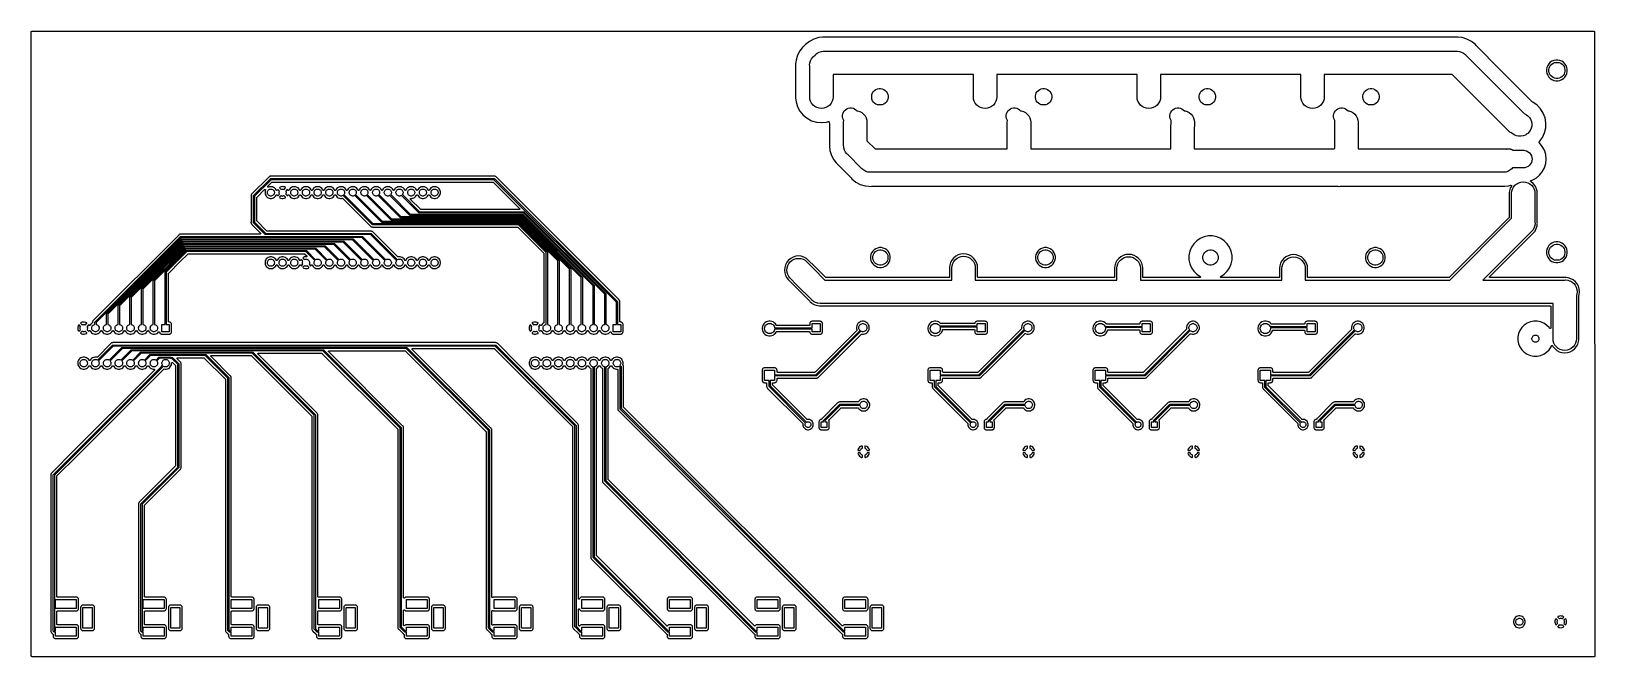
# Model space of a CAD drawing. Extents: x 1.7 to 15.1, y -6.6 to -1.3.
import ezdxf

# ---------------------------------------------------------------- set-up
doc = ezdxf.new("R2010")
doc.units = 0
doc.header["$MEASUREMENT"] = 0
doc.layers.add('BLACK', color=7, linetype='CONTINUOUS')

msp = doc.modelspace()

# ---------------------------------------------------------------- linework, layer by layer
at = {"layer": 'BLACK', "linetype": 'CONTINUOUS'}
for p, q in [((1.70343, -1.29501), (1.70348, -1.29454)), ((1.70343, -1.29504), (1.70343, -1.29501)), ((1.70343, -1.29505), (1.70343, -1.29504)), ((1.70343, -1.29504), (1.70343, -1.29504)), ((1.70343, -1.29508), (1.70343, -1.29505)), ((1.70343, -6.63311), (1.70343, -1.29508)), ((1.70348, -1.29454), (1.70353, -1.29407)), ((1.70353, -1.29404), (1.70368, -1.29359)), ((1.70353, -1.29406), (1.70353, -1.29404)), ((1.70353, -1.29407), (1.70353, -1.29406)), ((1.70368, -1.29359), (1.70382, -1.29314)), ((1.70382, -1.29313), (1.70383, -1.29311)), ((1.70382, -1.29314), (1.70382, -1.29313)), ((1.70383, -1.29311), (1.70406, -1.2927)), ((1.70406, -1.2927), (1.70428, -1.29228)), ((1.70428, -1.29228), (1.70429, -1.29227)), ((1.70429, -1.29227), (1.7043, -1.29225)), ((1.7043, -1.29225), (1.7046, -1.29189)), ((1.7046, -1.29189), (1.7049, -1.29153)), ((1.7049, -1.29153), (1.70492, -1.29152)), ((1.70492, -1.29152), (1.70493, -1.29151)), ((1.70493, -1.29151), (1.70529, -1.29121)), ((1.70529, -1.29121), (1.70566, -1.29091)), ((1.70566, -1.29091), (1.70567, -1.29091)), ((1.70567, -1.29091), (1.70569, -1.29089)), ((1.70569, -1.29089), (1.7061, -1.29068)), ((1.7061, -1.29068), (1.70652, -1.29046)), ((1.70652, -1.29046), (1.70654, -1.29045)), ((1.70654, -1.29045), (1.70655, -1.29044)), ((1.70655, -1.29044), (1.707, -1.29031)), ((1.707, -1.29031), (1.70745, -1.29017)), ((1.70745, -1.29017), (1.70747, -1.29017)), ((1.70747, -1.29017), (1.70749, -1.29017)), ((1.70749, -1.29017), (1.70796, -1.29012)), ((1.70796, -1.29012), (1.70843, -1.29008)), ((1.70843, -1.29008), (15.0662, -1.29008)), ((15.0662, -1.29008), (15.0663, -1.29008)), ((15.0663, -1.29008), (15.0663, -1.29008)), ((15.0663, -1.29008), (15.0663, -1.29008)), ((15.0663, -1.29008), (15.0663, -1.29008)), ((15.0663, -1.29008), (15.0668, -1.29013)), ((15.0668, -1.29013), (15.0672, -1.29018)), ((15.0672, -1.29018), (15.0672, -1.29019)), ((15.0672, -1.29019), (15.0673, -1.29019)), ((15.0673, -1.29019), (15.0677, -1.29033)), ((15.0677, -1.29033), (15.0682, -1.29047)), ((15.0682, -1.29047), (15.0682, -1.29048)), ((15.0682, -1.29048), (15.0682, -1.29048)), ((15.0682, -1.29048), (15.0686, -1.29071)), ((15.0686, -1.29071), (15.069, -1.29093)), ((15.069, -1.29093), (15.069, -1.29094)), ((15.069, -1.29094), (15.0691, -1.29095)), ((15.0691, -1.29095), (15.0694, -1.29125)), ((15.0694, -1.29125), (15.0698, -1.29155)), ((15.0698, -1.29155), (15.0698, -1.29157)), ((15.0698, -1.29157), (15.0698, -1.29158)), ((15.0698, -1.29158), (15.0701, -1.29195)), ((15.0701, -1.29195), (15.0704, -1.29231)), ((15.0704, -1.29231), (15.0704, -1.29233)), ((15.0704, -1.29233), (15.0704, -1.29234)), ((15.0704, -1.29234), (15.0706, -1.29276)), ((15.0706, -1.29276), (15.0708, -1.29317)), ((15.0708, -1.29317), (15.0709, -1.29319)), ((15.0709, -1.29319), (15.0709, -1.29321)), ((15.0709, -1.29321), (15.071, -1.29366)), ((15.071, -1.29366), (15.0711, -1.29411)), ((15.0711, -1.29411), (15.0711, -1.29412)), ((15.0711, -1.29412), (15.0711, -1.29414)), ((15.0711, -1.29414), (15.0712, -1.29461)), ((15.0712, -1.29461), (15.0712, -1.29508)), ((15.0712, -1.29508), (15.0732, -6.63357)), ((8.27619, -1.45762), (8.25576, -1.49584)), ((8.29695, -1.43232), (8.27619, -1.45762)), ((8.30368, -1.42412), (8.29695, -1.43232)), ((8.29695, -1.43232), (8.29695, -1.43232)), ((8.31189, -1.41738), (8.30368, -1.42412)), ((8.31204, -1.41723), (8.31189, -1.41738)), ((8.3122, -1.4171), (8.31204, -1.41723)), ((8.31225, -1.41705), (8.3122, -1.4171)), ((8.31662, -1.41269), (8.31225, -1.41705)), ((8.31675, -1.41252), (8.31662, -1.41269)), ((8.31691, -1.41238), (8.31675, -1.41252)), ((8.31695, -1.41232), (8.31691, -1.41238)), ((8.32368, -1.40412), (8.31695, -1.41232)), ((8.35718, -1.37662), (8.32368, -1.40412)), ((8.3954, -1.3562), (8.35718, -1.37662)), ((8.43687, -1.34362), (8.3954, -1.3562)), ((8.42417, -1.47688), (8.44155, -1.4676)), ((8.46943, -1.34041), (8.43687, -1.34362)), ((8.44155, -1.4676), (8.4604, -1.46188)), ((8.4604, -1.46188), (8.47509, -1.46043)), ((8.46944, -1.34041), (8.46943, -1.34041)), ((8.48, -1.33937), (8.46944, -1.34041)), ((8.47509, -1.46043), (8.48, -1.45995)), ((8.49056, -1.34041), (8.48, -1.33937)), ((8.48, -1.45995), (8.48491, -1.46043)), ((8.48491, -1.46043), (9.87509, -1.46043)), ((8.49077, -1.34041), (8.49056, -1.34041)), ((8.49098, -1.34043), (8.49077, -1.34041)), ((8.49105, -1.34043), (8.49098, -1.34043)), ((9.86895, -1.34043), (8.49105, -1.34043)), ((9.86916, -1.34041), (9.86895, -1.34043)), ((9.86937, -1.34042), (9.86916, -1.34041)), ((9.86944, -1.34041), (9.86937, -1.34042)), ((9.88, -1.33937), (9.86944, -1.34041)), ((9.87509, -1.46043), (9.88, -1.45995)), ((9.89056, -1.34041), (9.88, -1.33937)), ((9.88, -1.45995), (9.88491, -1.46043)), ((9.88491, -1.46043), (11.2351, -1.46043)), ((9.89077, -1.34041), (9.89056, -1.34041)), ((9.89098, -1.34043), (9.89077, -1.34041)), ((9.89105, -1.34043), (9.89098, -1.34043)), ((11.2289, -1.34043), (9.89105, -1.34043)), ((11.2292, -1.34041), (11.2289, -1.34043)), ((11.2294, -1.34042), (11.2292, -1.34041)), ((11.24, -1.33937), (11.2294, -1.34041)), ((11.2294, -1.34041), (11.2294, -1.34042)), ((11.2351, -1.46043), (11.24, -1.45995)), ((11.2506, -1.34041), (11.24, -1.33937)), ((11.24, -1.45995), (11.2449, -1.46043)), ((11.2449, -1.46043), (12.6512, -1.46043)), ((11.2508, -1.34041), (11.2506, -1.34041)), ((11.251, -1.34043), (11.2508, -1.34041)), ((11.2511, -1.34043), (11.251, -1.34043)), ((12.645, -1.34043), (11.2511, -1.34043)), ((12.6453, -1.34041), (12.645, -1.34043)), ((12.6455, -1.34042), (12.6453, -1.34041)), ((12.6561, -1.33937), (12.6455, -1.34041)), ((12.6455, -1.34041), (12.6455, -1.34042)), ((12.6512, -1.46043), (12.6561, -1.45995)), ((12.6667, -1.34041), (12.6561, -1.33937)), ((12.6561, -1.45995), (12.661, -1.46043)), ((12.661, -1.46043), (13.891, -1.46043)), ((12.6669, -1.34041), (12.6667, -1.34041)), ((12.6671, -1.34043), (12.6669, -1.34041)), ((12.6672, -1.34043), (12.6671, -1.34043)), ((13.8849, -1.34043), (12.6672, -1.34043)), ((13.8851, -1.34041), (13.8849, -1.34043)), ((13.8853, -1.34042), (13.8851, -1.34041)), ((13.8854, -1.34041), (13.8853, -1.34042)), ((13.8959, -1.33937), (13.8854, -1.34041)), ((13.891, -1.46043), (13.8959, -1.45995)), ((13.9065, -1.34041), (13.8959, -1.33937)), ((13.8959, -1.45995), (13.9008, -1.46043)), ((13.9008, -1.46043), (13.9155, -1.46188)), ((13.939, -1.34362), (13.9065, -1.34041)), ((13.9065, -1.34041), (13.9065, -1.34041)), ((13.9155, -1.46188), (13.9344, -1.4676)), ((13.9344, -1.4676), (13.9517, -1.47688)), ((13.9805, -1.3562), (13.939, -1.34362)), ((14.0187, -1.37662), (13.9805, -1.3562)), ((14.0522, -1.40412), (14.0187, -1.37662)), ((14.059, -1.41232), (14.0522, -1.40412)), ((14.0591, -1.41247), (14.059, -1.41232)), ((14.0592, -1.41264), (14.0591, -1.41247)), ((14.0593, -1.41269), (14.0592, -1.41264)), ((14.2656, -1.61904), (14.0593, -1.41269)), ((8.23998, -1.56987), (8.23894, -1.58043)), ((8.23894, -1.58043), (8.23998, -1.591)), ((8.24156, -1.55377), (8.23998, -1.56987)), ((8.23998, -1.56987), (8.23998, -1.56987)), ((8.23998, -1.591), (8.23998, -1.59107)), ((8.23998, -1.59107), (8.23998, -1.59128)), ((8.23998, -1.59128), (8.24, -1.59149)), ((8.24, -1.59149), (8.24, -1.86124)), ((8.24318, -1.53731), (8.24156, -1.55377)), ((8.25576, -1.49584), (8.24318, -1.53731)), ((8.35952, -1.58043), (8.36145, -1.56083)), ((8.36, -1.58535), (8.35952, -1.58043)), ((8.36, -1.85535), (8.36, -1.58535)), ((8.36145, -1.56083), (8.36717, -1.54198)), ((8.36717, -1.54198), (8.37225, -1.53247)), ((8.37225, -1.53247), (8.37645, -1.52461)), ((8.37645, -1.52461), (8.38895, -1.50938)), ((8.38895, -1.50938), (8.39276, -1.50625)), ((8.39276, -1.50625), (8.40582, -1.4932)), ((8.40582, -1.4932), (8.40895, -1.48938)), ((8.40895, -1.48938), (8.42417, -1.47688)), ((13.9517, -1.47688), (13.967, -1.48938)), ((13.967, -1.48938), (13.9701, -1.4932)), ((13.9701, -1.4932), (14.4692, -1.99227)), ((14.6641, -1.59882), (14.6607, -1.61599)), ((14.6708, -1.58264), (14.6641, -1.59882)), ((14.6806, -1.56808), (14.6708, -1.58264)), ((14.6929, -1.5557), (14.6806, -1.56808)), ((14.6834, -1.60465), (14.6885, -1.59212)), ((14.6885, -1.59212), (14.6961, -1.58083)), ((14.7075, -1.54597), (14.6929, -1.5557)), ((14.6961, -1.58083), (14.7057, -1.57123)), ((14.7057, -1.57123), (14.717, -1.56369)), ((14.7237, -1.53927), (14.7075, -1.54597)), ((14.717, -1.56369), (14.7295, -1.5585)), ((14.7408, -1.53585), (14.7237, -1.53927)), ((14.7295, -1.5585), (14.7428, -1.55585)), ((14.7584, -1.53585), (14.7408, -1.53585)), ((14.7428, -1.55585), (14.7564, -1.55585)), ((14.7564, -1.55585), (14.7697, -1.5585)), ((14.7755, -1.53927), (14.7584, -1.53585)), ((14.7697, -1.5585), (14.7822, -1.56369)), ((14.7917, -1.54597), (14.7755, -1.53927)), ((14.7822, -1.56369), (14.7935, -1.57123)), ((14.8063, -1.5557), (14.7917, -1.54597)), ((14.7935, -1.57123), (14.8031, -1.58083)), ((14.8031, -1.58083), (14.8107, -1.59212)), ((14.8187, -1.56808), (14.8063, -1.5557)), ((14.8107, -1.59212), (14.8159, -1.60465)), ((14.8284, -1.58264), (14.8187, -1.56808)), ((14.8351, -1.59882), (14.8284, -1.58264)), ((14.8385, -1.61599), (14.8351, -1.59882)), ((9.76, -1.66043), (8.56, -1.66043)), ((8.56, -1.66043), (8.56, -1.85535)), ((9.76, -1.85535), (9.76, -1.66043)), ((11.16, -1.66043), (9.96, -1.66043)), ((9.96, -1.66043), (9.96, -1.85535)), ((11.16, -1.85535), (11.16, -1.66043)), ((12.56, -1.66043), (11.36, -1.66043)), ((11.36, -1.66043), (11.36, -1.85535)), ((12.56, -1.85535), (12.56, -1.66043)), ((13.8545, -1.66043), (12.76, -1.66043)), ((12.76, -1.66043), (12.76, -1.85535)), ((14.3362, -2.14218), (13.8545, -1.66043)), ((14.5422, -1.89558), (14.2656, -1.61904)), ((14.2656, -1.61904), (14.2656, -1.61904)), ((14.6607, -1.61599), (14.6607, -1.63351)), ((14.6607, -1.63351), (14.6641, -1.65068)), ((14.6641, -1.65068), (14.6708, -1.66686)), ((14.6708, -1.66686), (14.6806, -1.68142)), ((14.6806, -1.68142), (14.6929, -1.6938)), ((14.6807, -1.61796), (14.6834, -1.60465)), ((14.6807, -1.63154), (14.6807, -1.61796)), ((14.6834, -1.64485), (14.6807, -1.63154)), ((14.6885, -1.65739), (14.6834, -1.64485)), ((14.6961, -1.66867), (14.6885, -1.65739)), ((14.6929, -1.6938), (14.7075, -1.70353)), ((14.7057, -1.67827), (14.6961, -1.66867)), ((14.717, -1.68581), (14.7057, -1.67827)), ((14.7075, -1.70353), (14.7237, -1.71023)), ((14.7295, -1.691), (14.717, -1.68581)), ((14.7237, -1.71023), (14.7408, -1.71365)), ((14.7428, -1.69365), (14.7295, -1.691)), ((14.7408, -1.71365), (14.7584, -1.71365)), ((14.7564, -1.69365), (14.7428, -1.69365)), ((14.7697, -1.691), (14.7564, -1.69365)), ((14.7584, -1.71365), (14.7755, -1.71023)), ((14.7822, -1.68581), (14.7697, -1.691)), ((14.7755, -1.71023), (14.7917, -1.70353)), ((14.7935, -1.67827), (14.7822, -1.68581)), ((14.7917, -1.70353), (14.8063, -1.6938)), ((14.8031, -1.66867), (14.7935, -1.67827)), ((14.8107, -1.65739), (14.8031, -1.66867)), ((14.8063, -1.6938), (14.8187, -1.68142)), ((14.8159, -1.64485), (14.8107, -1.65739)), ((14.8159, -1.60465), (14.8185, -1.61796)), ((14.8185, -1.63154), (14.8159, -1.64485)), ((14.8185, -1.61796), (14.8185, -1.63154)), ((14.8187, -1.68142), (14.8284, -1.66686)), ((14.8284, -1.66686), (14.8351, -1.65068)), ((14.8351, -1.65068), (14.8385, -1.63351)), ((14.8385, -1.63351), (14.8385, -1.61599)), ((8.24, -1.86124), (8.24318, -1.89356)), ((8.36145, -1.87004), (8.36, -1.85535)), ((8.36717, -1.88889), (8.36145, -1.87004)), ((8.55855, -1.87004), (8.55283, -1.88889)), ((8.56, -1.85535), (8.55855, -1.87004)), ((8.89, -1.84354), (8.89269, -1.83001)), ((8.89, -1.85733), (8.89, -1.84354)), ((8.89269, -1.87085), (8.89, -1.85733)), ((8.89269, -1.83001), (8.89797, -1.81728)), ((8.89797, -1.88359), (8.89269, -1.87085)), ((8.89797, -1.81728), (8.90563, -1.80581)), ((8.90563, -1.80581), (8.91538, -1.79606)), ((8.91538, -1.79606), (8.92684, -1.7884)), ((8.92684, -1.7884), (8.93958, -1.78312)), ((8.93958, -1.78312), (8.95311, -1.78043)), ((8.95311, -1.78043), (8.96689, -1.78043)), ((8.96689, -1.78043), (8.98042, -1.78312)), ((8.98042, -1.78312), (8.99316, -1.7884)), ((8.99316, -1.7884), (9.00462, -1.79606)), ((9.00462, -1.79606), (9.01437, -1.80581)), ((9.01437, -1.80581), (9.02203, -1.81728)), ((9.02203, -1.81728), (9.02731, -1.83001)), ((9.02731, -1.87085), (9.02203, -1.88359)), ((9.02731, -1.83001), (9.03, -1.84354)), ((9.03, -1.85733), (9.02731, -1.87085)), ((9.03, -1.84354), (9.03, -1.85733)), ((9.76145, -1.87004), (9.76, -1.85535)), ((9.76717, -1.88889), (9.76145, -1.87004)), ((9.95855, -1.87004), (9.95283, -1.88889)), ((9.96, -1.85535), (9.95855, -1.87004)), ((10.29, -1.84354), (10.2927, -1.83001)), ((10.29, -1.85733), (10.29, -1.84354)), ((10.2927, -1.87085), (10.29, -1.85733)), ((10.2927, -1.83001), (10.298, -1.81728)), ((10.298, -1.88359), (10.2927, -1.87085)), ((10.298, -1.81728), (10.3056, -1.80581)), ((10.3056, -1.80581), (10.3154, -1.79606)), ((10.3154, -1.79606), (10.3268, -1.7884)), ((10.3268, -1.7884), (10.3396, -1.78312)), ((10.3396, -1.78312), (10.3531, -1.78043)), ((10.3531, -1.78043), (10.3669, -1.78043)), ((10.3669, -1.78043), (10.3804, -1.78312)), ((10.3804, -1.78312), (10.3932, -1.7884)), ((10.3932, -1.7884), (10.4046, -1.79606)), ((10.4046, -1.79606), (10.4144, -1.80581)), ((10.4144, -1.80581), (10.422, -1.81728)), ((10.422, -1.81728), (10.4273, -1.83001)), ((10.4273, -1.87085), (10.422, -1.88359)), ((10.4273, -1.83001), (10.43, -1.84354)), ((10.43, -1.85733), (10.4273, -1.87085)), ((10.43, -1.84354), (10.43, -1.85733)), ((11.1614, -1.87004), (11.16, -1.85535)), ((11.1672, -1.88889), (11.1614, -1.87004)), ((11.3586, -1.87004), (11.3528, -1.88889)), ((11.36, -1.85535), (11.3586, -1.87004)), ((11.69, -1.84354), (11.6927, -1.83001)), ((11.69, -1.85733), (11.69, -1.84354)), ((11.6927, -1.87085), (11.69, -1.85733)), ((11.6927, -1.83001), (11.698, -1.81728)), ((11.698, -1.88359), (11.6927, -1.87085)), ((11.698, -1.81728), (11.7056, -1.80581)), ((11.7056, -1.80581), (11.7154, -1.79606)), ((11.7154, -1.79606), (11.7268, -1.7884)), ((11.7268, -1.7884), (11.7396, -1.78312)), ((11.7396, -1.78312), (11.7531, -1.78043)), ((11.7531, -1.78043), (11.7669, -1.78043)), ((11.7669, -1.78043), (11.7804, -1.78312)), ((11.7804, -1.78312), (11.7932, -1.7884)), ((11.7932, -1.7884), (11.8046, -1.79606)), ((11.8046, -1.79606), (11.8144, -1.80581)), ((11.8144, -1.80581), (11.822, -1.81728)), ((11.822, -1.81728), (11.8273, -1.83001)), ((11.8273, -1.87085), (11.822, -1.88359)), ((11.8273, -1.83001), (11.83, -1.84354)), ((11.83, -1.85733), (11.8273, -1.87085)), ((11.83, -1.84354), (11.83, -1.85733)), ((12.5614, -1.87004), (12.56, -1.85535)), ((12.5672, -1.88889), (12.5614, -1.87004)), ((12.7586, -1.87004), (12.7528, -1.88889)), ((12.76, -1.85535), (12.7586, -1.87004)), ((13.09, -1.84354), (13.0927, -1.83001)), ((13.09, -1.85733), (13.09, -1.84354)), ((13.0927, -1.87085), (13.09, -1.85733)), ((13.0927, -1.83001), (13.098, -1.81728)), ((13.098, -1.88359), (13.0927, -1.87085)), ((13.098, -1.81728), (13.1056, -1.80581)), ((13.1056, -1.80581), (13.1154, -1.79606)), ((13.1154, -1.79606), (13.1268, -1.7884)), ((13.1268, -1.7884), (13.1396, -1.78312)), ((13.1396, -1.78312), (13.1531, -1.78043)), ((13.1531, -1.78043), (13.1669, -1.78043)), ((13.1669, -1.78043), (13.1804, -1.78312)), ((13.1804, -1.78312), (13.1932, -1.7884)), ((13.1932, -1.7884), (13.2046, -1.79606)), ((13.2046, -1.79606), (13.2144, -1.80581)), ((13.2144, -1.80581), (13.222, -1.81728)), ((13.222, -1.81728), (13.2273, -1.83001)), ((13.2273, -1.87085), (13.222, -1.88359)), ((13.2273, -1.83001), (13.23, -1.84354)), ((13.23, -1.85733), (13.2273, -1.87085)), ((13.23, -1.84354), (13.23, -1.85733)), ((8.24318, -1.89356), (8.25576, -1.93503)), ((8.25576, -1.93503), (8.27619, -1.97325)), ((8.27619, -1.97325), (8.30368, -2.00675)), ((8.37645, -1.90626), (8.36717, -1.88889)), ((8.38895, -1.92149), (8.37645, -1.90626)), ((8.40417, -1.93398), (8.38895, -1.92149)), ((8.42155, -1.94327), (8.40417, -1.93398)), ((8.4404, -1.94899), (8.42155, -1.94327)), ((8.46, -1.95092), (8.4404, -1.94899)), ((8.4796, -1.94899), (8.46, -1.95092)), ((8.49845, -1.94327), (8.4796, -1.94899)), ((8.51583, -1.93398), (8.49845, -1.94327)), ((8.53105, -1.92149), (8.51583, -1.93398)), ((8.54355, -1.90626), (8.53105, -1.92149)), ((8.55283, -1.88889), (8.54355, -1.90626)), ((8.64, -2.0085), (8.64269, -1.99498)), ((8.64269, -1.99498), (8.64797, -1.98224)), ((8.64797, -1.98224), (8.65563, -1.97077)), ((8.65563, -1.97077), (8.66538, -1.96102)), ((8.66538, -1.96102), (8.67684, -1.95336)), ((8.67684, -1.95336), (8.68958, -1.94808)), ((8.68958, -1.94808), (8.70311, -1.94539)), ((8.70311, -1.94539), (8.71689, -1.94539)), ((8.71689, -1.94539), (8.73042, -1.94808)), ((8.73042, -1.94808), (8.74316, -1.95336)), ((8.74316, -1.95336), (8.75462, -1.96102)), ((8.75462, -1.96102), (8.76414, -1.97054)), ((8.76414, -1.97054), (8.7696, -1.97108)), ((8.7696, -1.97108), (8.78845, -1.9768)), ((8.78845, -1.9768), (8.80583, -1.98608)), ((8.80583, -1.98608), (8.82105, -1.99858)), ((8.82105, -1.99858), (8.83355, -2.01381)), ((8.90563, -1.89506), (8.89797, -1.88359)), ((8.91538, -1.90481), (8.90563, -1.89506)), ((8.92684, -1.91247), (8.91538, -1.90481)), ((8.93958, -1.91774), (8.92684, -1.91247)), ((8.95311, -1.92043), (8.93958, -1.91774)), ((8.96689, -1.92043), (8.95311, -1.92043)), ((8.98042, -1.91774), (8.96689, -1.92043)), ((8.99316, -1.91247), (8.98042, -1.91774)), ((9.00462, -1.90481), (8.99316, -1.91247)), ((9.01437, -1.89506), (9.00462, -1.90481)), ((9.02203, -1.88359), (9.01437, -1.89506)), ((9.77645, -1.90626), (9.76717, -1.88889)), ((9.78895, -1.92149), (9.77645, -1.90626)), ((9.80417, -1.93398), (9.78895, -1.92149)), ((9.82155, -1.94327), (9.80417, -1.93398)), ((9.8404, -1.94899), (9.82155, -1.94327)), ((9.86, -1.95092), (9.8404, -1.94899)), ((9.8796, -1.94899), (9.86, -1.95092)), ((9.89845, -1.94327), (9.8796, -1.94899)), ((9.91583, -1.93398), (9.89845, -1.94327)), ((9.93105, -1.92149), (9.91583, -1.93398)), ((9.94355, -1.90626), (9.93105, -1.92149)), ((9.95283, -1.88889), (9.94355, -1.90626)), ((10.04, -2.0085), (10.0427, -1.99498)), ((10.0427, -1.99498), (10.048, -1.98224)), ((10.048, -1.98224), (10.0556, -1.97077)), ((10.0556, -1.97077), (10.0654, -1.96102)), ((10.0654, -1.96102), (10.0768, -1.95336)), ((10.0768, -1.95336), (10.0896, -1.94808)), ((10.0896, -1.94808), (10.1031, -1.94539)), ((10.1031, -1.94539), (10.1169, -1.94539)), ((10.1169, -1.94539), (10.1304, -1.94808)), ((10.1304, -1.94808), (10.1432, -1.95336)), ((10.1432, -1.95336), (10.1546, -1.96102)), ((10.1546, -1.96102), (10.1641, -1.97054)), ((10.1641, -1.97054), (10.1696, -1.97108)), ((10.1696, -1.97108), (10.1885, -1.9768)), ((10.1885, -1.9768), (10.2058, -1.98608)), ((10.2058, -1.98608), (10.2211, -1.99858)), ((10.2211, -1.99858), (10.2335, -2.01381)), ((10.3056, -1.89506), (10.298, -1.88359)), ((10.3154, -1.90481), (10.3056, -1.89506)), ((10.3268, -1.91247), (10.3154, -1.90481)), ((10.3396, -1.91774), (10.3268, -1.91247)), ((10.3531, -1.92043), (10.3396, -1.91774)), ((10.3669, -1.92043), (10.3531, -1.92043)), ((10.3804, -1.91774), (10.3669, -1.92043)), ((10.3932, -1.91247), (10.3804, -1.91774)), ((10.4046, -1.90481), (10.3932, -1.91247)), ((10.4144, -1.89506), (10.4046, -1.90481)), ((10.422, -1.88359), (10.4144, -1.89506)), ((11.1765, -1.90626), (11.1672, -1.88889)), ((11.1889, -1.92149), (11.1765, -1.90626)), ((11.2042, -1.93398), (11.1889, -1.92149)), ((11.2215, -1.94327), (11.2042, -1.93398)), ((11.2404, -1.94899), (11.2215, -1.94327)), ((11.26, -1.95092), (11.2404, -1.94899)), ((11.2796, -1.94899), (11.26, -1.95092)), ((11.2985, -1.94327), (11.2796, -1.94899)), ((11.3158, -1.93398), (11.2985, -1.94327)), ((11.3311, -1.92149), (11.3158, -1.93398)), ((11.3435, -1.90626), (11.3311, -1.92149)), ((11.3528, -1.88889), (11.3435, -1.90626)), ((11.44, -2.0085), (11.4427, -1.99498)), ((11.4427, -1.99498), (11.448, -1.98224)), ((11.448, -1.98224), (11.4556, -1.97077)), ((11.4556, -1.97077), (11.4654, -1.96102)), ((11.4654, -1.96102), (11.4768, -1.95336)), ((11.4768, -1.95336), (11.4896, -1.94808)), ((11.4896, -1.94808), (11.5031, -1.94539)), ((11.5031, -1.94539), (11.5169, -1.94539)), ((11.5169, -1.94539), (11.5304, -1.94808)), ((11.5304, -1.94808), (11.5432, -1.95336)), ((11.5432, -1.95336), (11.5546, -1.96102)), ((11.5546, -1.96102), (11.5641, -1.97054)), ((11.5641, -1.97054), (11.5696, -1.97108)), ((11.5696, -1.97108), (11.5885, -1.9768)), ((11.5885, -1.9768), (11.6058, -1.98608)), ((11.6058, -1.98608), (11.6211, -1.99858)), ((11.6211, -1.99858), (11.6335, -2.01381)), ((11.7056, -1.89506), (11.698, -1.88359)), ((11.7154, -1.90481), (11.7056, -1.89506)), ((11.7268, -1.91247), (11.7154, -1.90481)), ((11.7396, -1.91774), (11.7268, -1.91247)), ((11.7531, -1.92043), (11.7396, -1.91774)), ((11.7669, -1.92043), (11.7531, -1.92043)), ((11.7804, -1.91774), (11.7669, -1.92043)), ((11.7932, -1.91247), (11.7804, -1.91774)), ((11.8046, -1.90481), (11.7932, -1.91247)), ((11.8144, -1.89506), (11.8046, -1.90481)), ((11.822, -1.88359), (11.8144, -1.89506)), ((12.5765, -1.90626), (12.5672, -1.88889)), ((12.5889, -1.92149), (12.5765, -1.90626)), ((12.6042, -1.93398), (12.5889, -1.92149)), ((12.6215, -1.94327), (12.6042, -1.93398)), ((12.6404, -1.94899), (12.6215, -1.94327)), ((12.66, -1.95092), (12.6404, -1.94899)), ((12.6796, -1.94899), (12.66, -1.95092)), ((12.6985, -1.94327), (12.6796, -1.94899)), ((12.7158, -1.93398), (12.6985, -1.94327)), ((12.7311, -1.92149), (12.7158, -1.93398)), ((12.7435, -1.90626), (12.7311, -1.92149)), ((12.7528, -1.88889), (12.7435, -1.90626)), ((12.84, -2.0085), (12.8427, -1.99498)), ((12.8427, -1.99498), (12.848, -1.98224)), ((12.848, -1.98224), (12.8556, -1.97077)), ((12.8556, -1.97077), (12.8654, -1.96102)), ((12.8654, -1.96102), (12.8768, -1.95336)), ((12.8768, -1.95336), (12.8896, -1.94808)), ((12.8896, -1.94808), (12.9031, -1.94539)), ((12.9031, -1.94539), (12.9169, -1.94539)), ((12.9169, -1.94539), (12.9304, -1.94808)), ((12.9304, -1.94808), (12.9432, -1.95336)), ((12.9432, -1.95336), (12.9546, -1.96102)), ((12.9546, -1.96102), (12.9641, -1.97054)), ((12.9641, -1.97054), (12.9696, -1.97108)), ((12.9696, -1.97108), (12.9885, -1.9768)), ((12.9885, -1.9768), (13.0058, -1.98608)), ((13.0058, -1.98608), (13.0211, -1.99858)), ((13.0211, -1.99858), (13.0335, -2.01381)), ((13.1056, -1.89506), (13.098, -1.88359)), ((13.1154, -1.90481), (13.1056, -1.89506)), ((13.1268, -1.91247), (13.1154, -1.90481)), ((13.1396, -1.91774), (13.1268, -1.91247)), ((13.1531, -1.92043), (13.1396, -1.91774)), ((13.1669, -1.92043), (13.1531, -1.92043)), ((13.1804, -1.91774), (13.1669, -1.92043)), ((13.1932, -1.91247), (13.1804, -1.91774)), ((13.2046, -1.90481), (13.1932, -1.91247)), ((13.2144, -1.89506), (13.2046, -1.90481)), ((13.222, -1.88359), (13.2144, -1.89506)), ((14.4692, -1.99227), (14.4888, -2.0035)), ((14.4888, -2.0035), (14.5009, -2.01204)), ((14.5423, -1.89567), (14.5422, -1.89558)), ((14.5424, -1.89577), (14.5423, -1.89567)), ((14.5427, -1.89598), (14.5424, -1.89577)), ((14.5429, -1.8962), (14.5427, -1.89598)), ((14.5431, -1.89626), (14.5429, -1.8962)), ((14.5432, -1.89635), (14.5431, -1.89626)), ((14.5432, -1.89638), (14.5432, -1.89635)), ((14.5535, -1.90223), (14.5432, -1.89638)), ((14.58, -1.92102), (14.5535, -1.90223)), ((14.6097, -1.95251), (14.58, -1.92102)), ((14.6328, -1.98921), (14.6097, -1.95251)), ((14.6482, -2.02969), (14.6328, -1.98921)), ((8.30368, -2.00675), (8.33718, -2.03424)), ((8.33718, -2.03424), (8.3754, -2.05467)), ((8.3754, -2.05467), (8.41687, -2.06725)), ((8.41687, -2.06725), (8.46, -2.0715)), ((8.46, -2.0715), (8.50313, -2.06725)), ((8.50313, -2.06725), (8.51998, -2.06214)), ((8.51998, -2.06214), (8.52005, -2.06212)), ((8.52005, -2.06212), (8.52027, -2.06208)), ((8.52027, -2.06208), (8.52049, -2.06201)), ((8.52049, -2.06201), (8.52075, -2.06199)), ((8.52075, -2.06199), (8.521, -2.06194)), ((8.521, -2.06194), (8.52123, -2.06194)), ((8.52123, -2.06194), (8.52146, -2.06192)), ((8.52146, -2.06192), (8.52172, -2.06195)), ((8.52172, -2.06195), (8.52198, -2.06195)), ((8.52198, -2.06195), (8.5222, -2.062)), ((8.5222, -2.062), (8.52243, -2.06202)), ((8.52243, -2.06202), (8.52268, -2.0621)), ((8.52268, -2.0621), (8.52294, -2.06216)), ((8.52294, -2.06216), (8.52314, -2.06224)), ((8.52314, -2.06224), (8.52336, -2.06231)), ((8.52336, -2.06231), (8.52359, -2.06244)), ((8.52359, -2.06244), (8.52383, -2.06254)), ((8.52383, -2.06254), (8.52402, -2.06267)), ((8.52402, -2.06267), (8.52422, -2.06278)), ((8.52422, -2.06278), (8.52442, -2.06294)), ((8.52442, -2.06294), (8.52464, -2.06309)), ((8.52464, -2.06309), (8.5248, -2.06325)), ((8.5248, -2.06325), (8.52497, -2.0634)), ((8.52497, -2.0634), (8.52514, -2.0636)), ((8.52514, -2.0636), (8.52532, -2.06378)), ((8.52532, -2.06378), (8.52545, -2.06398)), ((8.52545, -2.06398), (8.52559, -2.06415)), ((8.52559, -2.06415), (8.52571, -2.06438)), ((8.52571, -2.06438), (8.52586, -2.0646)), ((8.52586, -2.0646), (8.52594, -2.06481)), ((8.52594, -2.06481), (8.52605, -2.06501)), ((8.52605, -2.06501), (8.52613, -2.06526)), ((8.52613, -2.06526), (8.52622, -2.0655)), ((8.52622, -2.0655), (8.52627, -2.06573)), ((8.52627, -2.06573), (8.52633, -2.06595)), ((8.52633, -2.06595), (8.5273, -2.07081)), ((8.5273, -2.07081), (8.52962, -2.07641)), ((8.52962, -2.07641), (8.52962, -2.07642)), ((8.52962, -2.07642), (8.52962, -2.07642)), ((8.52962, -2.07642), (8.52962, -2.07642)), ((8.52962, -2.07642), (8.52965, -2.07648)), ((8.52965, -2.07648), (8.52977, -2.07692)), ((8.52977, -2.07692), (8.5299, -2.07735)), ((8.5299, -2.07735), (8.52991, -2.07738)), ((8.52991, -2.07738), (8.52992, -2.07741)), ((8.52992, -2.07741), (8.52996, -2.07787)), ((8.52996, -2.07787), (8.53, -2.07832)), ((8.53, -2.07832), (8.53, -2.2566)), ((8.64, -2.02229), (8.64, -2.0085)), ((8.64269, -2.03581), (8.64, -2.02229)), ((8.64797, -2.04855), (8.64269, -2.03581)), ((8.65113, -2.05328), (8.64797, -2.04855)), ((8.65, -2.06472), (8.65113, -2.05328)), ((8.65, -2.26274), (8.65, -2.06472)), ((8.83355, -2.01381), (8.84283, -2.03118)), ((8.84283, -2.03118), (8.84855, -2.05003)), ((8.84855, -2.05003), (8.85, -2.06472)), ((8.85, -2.06472), (8.85, -2.22623)), ((10.04, -2.02229), (10.04, -2.0085)), ((10.0427, -2.03581), (10.04, -2.02229)), ((10.048, -2.04855), (10.0427, -2.03581)), ((10.0511, -2.05328), (10.048, -2.04855)), ((10.05, -2.06472), (10.0511, -2.05328)), ((10.05, -2.2953), (10.05, -2.06472)), ((10.2335, -2.01381), (10.2428, -2.03118)), ((10.2428, -2.03118), (10.2486, -2.05003)), ((10.2486, -2.05003), (10.25, -2.06472)), ((10.25, -2.06472), (10.25, -2.2953)), ((11.44, -2.02229), (11.44, -2.0085)), ((11.4427, -2.03581), (11.44, -2.02229)), ((11.448, -2.04855), (11.4427, -2.03581)), ((11.4511, -2.05328), (11.448, -2.04855)), ((11.4482, -2.09779), (11.45, -2.07913)), ((11.4486, -2.1027), (11.4482, -2.09779)), ((11.4486, -2.2953), (11.4486, -2.1027)), ((11.45, -2.06472), (11.4511, -2.05328)), ((11.45, -2.07913), (11.45, -2.06472)), ((11.6335, -2.01381), (11.6428, -2.03118)), ((11.6428, -2.03118), (11.6486, -2.05003)), ((11.6486, -2.05003), (11.65, -2.06472)), ((11.6505, -2.09643), (11.6486, -2.11509)), ((11.6486, -2.11509), (11.6486, -2.2953)), ((11.65, -2.06472), (11.65, -2.09152)), ((11.65, -2.09152), (11.6505, -2.09643)), ((12.84, -2.02229), (12.84, -2.0085)), ((12.8427, -2.03581), (12.84, -2.02229)), ((12.848, -2.04855), (12.8427, -2.03581)), ((12.8511, -2.05328), (12.848, -2.04855)), ((12.85, -2.06472), (12.8511, -2.05328)), ((12.85, -2.29011), (12.85, -2.06472)), ((13.0335, -2.01381), (13.0428, -2.03118)), ((13.0428, -2.03118), (13.0486, -2.05003)), ((13.0486, -2.05003), (13.05, -2.06472)), ((13.05, -2.06472), (13.05, -2.2953)), ((14.5009, -2.01204), (14.5144, -2.02636)), ((14.5222, -2.13774), (14.5108, -2.1538)), ((14.5144, -2.02636), (14.5249, -2.04304)), ((14.5303, -2.11976), (14.5222, -2.13774)), ((14.5249, -2.04304), (14.5319, -2.06144)), ((14.5347, -2.10055), (14.5303, -2.11976)), ((14.5319, -2.06144), (14.5352, -2.08086)), ((14.5352, -2.08086), (14.5347, -2.10055)), ((14.6446, -2.15799), (14.6543, -2.11574)), ((14.6555, -2.07242), (14.6482, -2.02969)), ((14.6543, -2.11574), (14.6555, -2.07242)), ((8.52998, -2.25709), (8.52894, -2.26765)), ((8.52894, -2.26765), (8.52998, -2.27822)), ((8.53, -2.25667), (8.52998, -2.25688)), ((8.52998, -2.25688), (8.52998, -2.25709)), ((8.53, -2.2566), (8.53, -2.25667)), ((8.64952, -2.26765), (8.65, -2.26274)), ((8.6506, -2.27864), (8.64952, -2.26765)), ((8.85, -2.22623), (8.91907, -2.2953)), ((14.342, -2.14832), (14.3362, -2.14218)), ((14.3472, -2.15199), (14.342, -2.14832)), ((14.3521, -2.15601), (14.3472, -2.15199)), ((14.3596, -2.15999), (14.3521, -2.15601)), ((14.3896, -2.17717), (14.3596, -2.15999)), ((14.4031, -2.1832), (14.3896, -2.17717)), ((14.4223, -2.18758), (14.4031, -2.1832)), ((14.442, -2.18814), (14.4223, -2.18758)), ((14.4614, -2.18484), (14.442, -2.18814)), ((14.4798, -2.17781), (14.4614, -2.18484)), ((14.4839, -2.17526), (14.4798, -2.17781)), ((14.4874, -2.17382), (14.4839, -2.17526)), ((14.4961, -2.168), (14.4874, -2.17382)), ((14.5009, -2.16319), (14.4961, -2.168)), ((14.5108, -2.1538), (14.5009, -2.16319)), ((14.5974, -2.2387), (14.5975, -2.23841)), ((14.5974, -2.23889), (14.5974, -2.2387)), ((14.5974, -2.23908), (14.5974, -2.23889)), ((14.5974, -2.23938), (14.5974, -2.23908)), ((14.5974, -2.23968), (14.5974, -2.23938)), ((14.5975, -2.23986), (14.5974, -2.23968)), ((14.5975, -2.23811), (14.5976, -2.23793)), ((14.5975, -2.23841), (14.5975, -2.23811)), ((14.5975, -2.24005), (14.5975, -2.23986)), ((14.5976, -2.24034), (14.5975, -2.24005)), ((14.5976, -2.23774), (14.5978, -2.23747)), ((14.5976, -2.23793), (14.5976, -2.23774)), ((14.5976, -2.24063), (14.5976, -2.24034)), ((14.5977, -2.24081), (14.5976, -2.24063)), ((14.5977, -2.241), (14.5977, -2.24081)), ((14.5979, -2.24126), (14.5977, -2.241)), ((14.5978, -2.23719), (14.5979, -2.23702)), ((14.5978, -2.23747), (14.5978, -2.23719)), ((14.5979, -2.23702), (14.598, -2.23685)), ((14.598, -2.24154), (14.5979, -2.24126)), ((14.598, -2.23685), (14.5982, -2.2366)), ((14.5981, -2.2417), (14.598, -2.24154)), ((14.5982, -2.24187), (14.5981, -2.2417)), ((14.5982, -2.2366), (14.5983, -2.23634)), ((14.5983, -2.24211), (14.5982, -2.24187)), ((14.5983, -2.23634), (14.5985, -2.2362)), ((14.5985, -2.24236), (14.5983, -2.24211)), ((14.5985, -2.2362), (14.5986, -2.23604)), ((14.5986, -2.24249), (14.5985, -2.24236)), ((14.5986, -2.23604), (14.5988, -2.23583)), ((14.5988, -2.24265), (14.5986, -2.24249)), ((14.5988, -2.23583), (14.599, -2.2356)), ((14.599, -2.24284), (14.5988, -2.24265)), ((14.599, -2.2356), (14.6019, -2.23288)), ((14.5992, -2.24306), (14.599, -2.24284)), ((14.5992, -2.2431), (14.5992, -2.24306)), ((14.6008, -2.24435), (14.5992, -2.2431)), ((14.6251, -2.27404), (14.6008, -2.24435)), ((14.6019, -2.23288), (14.6269, -2.19754)), ((14.6269, -2.19754), (14.6446, -2.15799)), ((8.52998, -2.27822), (8.52998, -2.27822)), ((8.52998, -2.27822), (8.53255, -2.30438)), ((8.53255, -2.30438), (8.53318, -2.31078)), ((8.53318, -2.31078), (8.54576, -2.35225)), ((8.54576, -2.35225), (8.56619, -2.39047)), ((8.56619, -2.39047), (8.58695, -2.41576)), ((8.65145, -2.28726), (8.6506, -2.27864)), ((8.65717, -2.30611), (8.65145, -2.28726)), ((8.66645, -2.32348), (8.65717, -2.30611)), ((8.67895, -2.33871), (8.66645, -2.32348)), ((8.68276, -2.34184), (8.67895, -2.33871)), ((8.80346, -2.46254), (8.68276, -2.34184)), ((8.91907, -2.2953), (10.05, -2.2953)), ((10.25, -2.2953), (11.4486, -2.2953)), ((11.6486, -2.2953), (12.8448, -2.2953)), ((12.8448, -2.2953), (12.85, -2.29011)), ((13.05, -2.2953), (14.2972, -2.2953)), ((14.2972, -2.2953), (14.3119, -2.29675)), ((14.3119, -2.29675), (14.3147, -2.29761)), ((14.3147, -2.29761), (14.3148, -2.2976)), ((14.3148, -2.2976), (14.3174, -2.29715)), ((14.3174, -2.29715), (14.3199, -2.29638)), ((14.3199, -2.29638), (14.3246, -2.29592)), ((14.3246, -2.29592), (14.3293, -2.29512)), ((14.3293, -2.29512), (14.332, -2.2952)), ((14.332, -2.2952), (14.3346, -2.29494)), ((14.3346, -2.29494), (14.3393, -2.2954)), ((14.3393, -2.2954), (14.3441, -2.29554)), ((14.3441, -2.29554), (14.3467, -2.29613)), ((14.3467, -2.29613), (14.3493, -2.29638)), ((14.3493, -2.29638), (14.3539, -2.29777)), ((14.3539, -2.29777), (14.3585, -2.29882)), ((14.3585, -2.29882), (14.3609, -2.29991)), ((14.3609, -2.29991), (14.3634, -2.30067)), ((14.3634, -2.30067), (14.3676, -2.30292)), ((14.3676, -2.30292), (14.372, -2.30486)), ((14.372, -2.30486), (14.3741, -2.30639)), ((14.3741, -2.30639), (14.3765, -2.30764)), ((14.3765, -2.30764), (14.3768, -2.3079)), ((14.3768, -2.3079), (14.4659, -2.3079)), ((14.4659, -2.3079), (14.4769, -2.30898)), ((14.4769, -2.30898), (14.491, -2.31327)), ((14.491, -2.31327), (14.5041, -2.32024)), ((14.5041, -2.32024), (14.5155, -2.32961)), ((14.5155, -2.32961), (14.5249, -2.34103)), ((14.5249, -2.34103), (14.5318, -2.35406)), ((14.5318, -2.35406), (14.5361, -2.3682)), ((14.5361, -2.3976), (14.5318, -2.41174)), ((14.5361, -2.3682), (14.5376, -2.3829)), ((14.5376, -2.3829), (14.5361, -2.3976)), ((14.6432, -2.30792), (14.6251, -2.27404)), ((14.6544, -2.34467), (14.6432, -2.30792)), ((14.6581, -2.3829), (14.6544, -2.34467)), ((14.6544, -2.42113), (14.6581, -2.3829)), ((3.73372, -2.53746), (3.59081, -2.68037)), ((3.73385, -2.5373), (3.73372, -2.53746)), ((3.73401, -2.53715), (3.73385, -2.5373)), ((3.73405, -2.5371), (3.73401, -2.53715)), ((3.73468, -2.53633), (3.73405, -2.5371)), ((3.73747, -2.53404), (3.73468, -2.53633)), ((3.73748, -2.53403), (3.73747, -2.53404)), ((3.73848, -2.53321), (3.73748, -2.53403)), ((3.74084, -2.53195), (3.73848, -2.53321)), ((3.74283, -2.53089), (3.74084, -2.53195)), ((3.74754, -2.52946), (3.74283, -2.53089)), ((3.75146, -2.52907), (3.74754, -2.52946)), ((3.75244, -2.52897), (3.75146, -2.52907)), ((3.75146, -2.52907), (3.75146, -2.52907)), ((3.75342, -2.52907), (3.75244, -2.52897)), ((3.75363, -2.52907), (3.75342, -2.52907)), ((3.75384, -2.52909), (3.75363, -2.52907)), ((3.75391, -2.52909), (3.75384, -2.52909)), ((5.66097, -2.52909), (3.75391, -2.52909)), ((5.66118, -2.52907), (5.66097, -2.52909)), ((5.66139, -2.52908), (5.66118, -2.52907)), ((5.66146, -2.52907), (5.66139, -2.52908)), ((5.66244, -2.52897), (5.66146, -2.52907)), ((5.66342, -2.52907), (5.66244, -2.52897)), ((5.66734, -2.52946), (5.66342, -2.52907)), ((5.66342, -2.52907), (5.66342, -2.52907)), ((5.67205, -2.53089), (5.66734, -2.52946)), ((5.6764, -2.53321), (5.67205, -2.53089)), ((5.6802, -2.53633), (5.6764, -2.53321)), ((5.68083, -2.5371), (5.6802, -2.53633)), ((5.68098, -2.53724), (5.68083, -2.5371)), ((5.68111, -2.53741), (5.68098, -2.53724)), ((5.68116, -2.53746), (5.68111, -2.53741)), ((6.47956, -3.33586), (5.68116, -2.53746)), ((8.58695, -2.41576), (8.58695, -2.41576)), ((8.58695, -2.41576), (8.59368, -2.42397)), ((8.59368, -2.42397), (8.60189, -2.4307)), ((8.60189, -2.4307), (8.60194, -2.43075)), ((8.60194, -2.43075), (8.60209, -2.4309)), ((8.60209, -2.4309), (8.60225, -2.43103)), ((8.60225, -2.43103), (8.71427, -2.54305)), ((8.80659, -2.46635), (8.80346, -2.46254)), ((8.82182, -2.47885), (8.80659, -2.46635)), ((8.83919, -2.48813), (8.82182, -2.47885)), ((8.85804, -2.49385), (8.83919, -2.48813)), ((8.87765, -2.49578), (8.85804, -2.49385)), ((8.88256, -2.4953), (8.87765, -2.49578)), ((12.8813, -2.4953), (8.88256, -2.4953)), ((12.8862, -2.49578), (12.8813, -2.4953)), ((12.8911, -2.4953), (12.8862, -2.49578)), ((14.2972, -2.4953), (12.8911, -2.4953)), ((14.3119, -2.49385), (14.2972, -2.4953)), ((14.3307, -2.48813), (14.3119, -2.49385)), ((14.3481, -2.47885), (14.3307, -2.48813)), ((14.3633, -2.46635), (14.3481, -2.47885)), ((14.3702, -2.4579), (14.3633, -2.46635)), ((14.4659, -2.4579), (14.3702, -2.4579)), ((14.4769, -2.45681), (14.4659, -2.4579)), ((14.491, -2.45253), (14.4769, -2.45681)), ((14.5041, -2.44556), (14.491, -2.45253)), ((14.5155, -2.43619), (14.5041, -2.44556)), ((14.5249, -2.42477), (14.5155, -2.43619)), ((14.5318, -2.41174), (14.5249, -2.42477)), ((14.5711, -2.54582), (14.6008, -2.52145)), ((14.6008, -2.52145), (14.6251, -2.49176)), ((14.6251, -2.49176), (14.6432, -2.45788)), ((14.6432, -2.45788), (14.6544, -2.42113)), ((3.60408, -2.69539), (3.74873, -2.55073)), ((3.75451, -2.55909), (3.61244, -2.70117)), ((3.63391, -2.70799), (3.69838, -2.64351)), ((3.69838, -2.64351), (3.69842, -2.64347)), ((3.69842, -2.64347), (3.69843, -2.64346)), ((3.69842, -2.64347), (3.69842, -2.64347)), ((3.69842, -2.64347), (3.69842, -2.64347)), ((3.69843, -2.64346), (3.69881, -2.64316)), ((3.69881, -2.64316), (3.69918, -2.64286)), ((3.69918, -2.64286), (3.69919, -2.64286)), ((3.69919, -2.64286), (3.69962, -2.64263)), ((3.69919, -2.64286), (3.69919, -2.64286)), ((3.69962, -2.64263), (3.70005, -2.64241)), ((3.70005, -2.64241), (3.70005, -2.64241)), ((3.70005, -2.64241), (3.70006, -2.64241)), ((3.70006, -2.64241), (3.70051, -2.64228)), ((3.70051, -2.64228), (3.70098, -2.64214)), ((3.70098, -2.64214), (3.70099, -2.64214)), ((3.70099, -2.64213), (3.70147, -2.64209)), ((3.70099, -2.64214), (3.70099, -2.64213)), ((3.70147, -2.64209), (3.70196, -2.64205)), ((3.70196, -2.64205), (3.70196, -2.64205)), ((3.70196, -2.64205), (3.70197, -2.64205)), ((3.70197, -2.64205), (3.70245, -2.6421)), ((3.70425, -2.65448), (3.70232, -2.66416)), ((3.70232, -2.66416), (3.70232, -2.67403)), ((3.70245, -2.6421), (3.70293, -2.64215)), ((3.70293, -2.64215), (3.70293, -2.64215)), ((3.70293, -2.64215), (3.70294, -2.64215)), ((3.70294, -2.64215), (3.70339, -2.6423)), ((3.70339, -2.6423), (3.70386, -2.64244)), ((3.70386, -2.64244), (3.70386, -2.64244)), ((3.70386, -2.64244), (3.70387, -2.64245)), ((3.70387, -2.64245), (3.70427, -2.64266)), ((3.70653, -2.64896), (3.70425, -2.65448)), ((3.70427, -2.64266), (3.70472, -2.64291)), ((3.70472, -2.64291), (3.70472, -2.64291)), ((3.70472, -2.64291), (3.70472, -2.64291)), ((3.70472, -2.64291), (3.70507, -2.64321)), ((3.70507, -2.64321), (3.70547, -2.64353)), ((3.70547, -2.64353), (3.70547, -2.64354)), ((3.70547, -2.64354), (3.70547, -2.64354)), ((3.70547, -2.64354), (3.70577, -2.6439)), ((3.70577, -2.6439), (3.70608, -2.64429)), ((3.70608, -2.64429), (3.70608, -2.64429)), ((3.70608, -2.64429), (3.70609, -2.6443)), ((3.70609, -2.6443), (3.70631, -2.64471)), ((3.70631, -2.64471), (3.70654, -2.64515)), ((3.70667, -2.64849), (3.70653, -2.64896)), ((3.70654, -2.64515), (3.70654, -2.64516)), ((3.70654, -2.64516), (3.70654, -2.64516)), ((3.70654, -2.64516), (3.70668, -2.64561)), ((3.70681, -2.64804), (3.70667, -2.64849)), ((3.70668, -2.64561), (3.70682, -2.64609)), ((3.70682, -2.64803), (3.70681, -2.64803)), ((3.70681, -2.64803), (3.70681, -2.64804)), ((3.70682, -2.64609), (3.70682, -2.64609)), ((3.70682, -2.64609), (3.70682, -2.64609)), ((3.70682, -2.64609), (3.70686, -2.64655)), ((3.70687, -2.64754), (3.70682, -2.64803)), ((3.70686, -2.64655), (3.70691, -2.64706)), ((3.70691, -2.64707), (3.70687, -2.64754)), ((3.70691, -2.64706), (3.70691, -2.64706)), ((3.70691, -2.64706), (3.70691, -2.64707)), ((3.72232, -2.66613), (3.72348, -2.66031)), ((3.72232, -2.67206), (3.72232, -2.66613)), ((3.72348, -2.67788), (3.72232, -2.67206)), ((3.72348, -2.66031), (3.72575, -2.65483)), ((3.7254, -2.61854), (3.72544, -2.61807)), ((3.7254, -2.61855), (3.7254, -2.61854)), ((3.7254, -2.61854), (3.7254, -2.61854)), ((3.72544, -2.61902), (3.7254, -2.61855)), ((3.72544, -2.61807), (3.72549, -2.61758)), ((3.72549, -2.61951), (3.72544, -2.61902)), ((3.72549, -2.61758), (3.7255, -2.61757)), ((3.72549, -2.61952), (3.72549, -2.61951)), ((3.72562, -2.61997), (3.72549, -2.61952)), ((3.72549, -2.61952), (3.72549, -2.61952)), ((3.7255, -2.61757), (3.72564, -2.61709)), ((3.7255, -2.61757), (3.7255, -2.61757)), ((3.72576, -2.62045), (3.72562, -2.61997)), ((3.72564, -2.61709), (3.72578, -2.61665)), ((3.72575, -2.65483), (3.72905, -2.6499)), ((3.72577, -2.62046), (3.72576, -2.62045)), ((3.72576, -2.62045), (3.72576, -2.62045)), ((3.726, -2.62089), (3.72577, -2.62046)), ((3.72578, -2.61664), (3.72602, -2.61619)), ((3.72578, -2.61665), (3.72578, -2.61664)), ((3.72578, -2.61664), (3.72578, -2.61664)), ((3.72622, -2.62131), (3.726, -2.62089)), ((3.72602, -2.61619), (3.72624, -2.61579)), ((3.72622, -2.62132), (3.72622, -2.62131)), ((3.72654, -2.62171), (3.72622, -2.62132)), ((3.72622, -2.62132), (3.72622, -2.62132)), ((3.72624, -2.61578), (3.72656, -2.6154)), ((3.72624, -2.61579), (3.72624, -2.61578)), ((3.72624, -2.61578), (3.72624, -2.61578)), ((3.72683, -2.62207), (3.72654, -2.62171)), ((3.72656, -2.6154), (3.72686, -2.61503)), ((3.72683, -2.62208), (3.72683, -2.62207)), ((3.72683, -2.62207), (3.72683, -2.62207)), ((3.72721, -2.62239), (3.72683, -2.62208)), ((3.72686, -2.61503), (3.76133, -2.58056)), ((3.72758, -2.6227), (3.72721, -2.62239)), ((3.72801, -2.62293), (3.72758, -2.6227)), ((3.72758, -2.6227), (3.72758, -2.6227)), ((3.72758, -2.6227), (3.72758, -2.6227)), ((3.72843, -2.62317), (3.72801, -2.62293)), ((3.72844, -2.62317), (3.72843, -2.62317)), ((3.72891, -2.62332), (3.72844, -2.62317)), ((3.72844, -2.62317), (3.72844, -2.62317)), ((3.72936, -2.62346), (3.72891, -2.62332)), ((3.72905, -2.6499), (3.73324, -2.6457)), ((3.72937, -2.62346), (3.72936, -2.62346)), ((3.72986, -2.62351), (3.72937, -2.62346)), ((3.72937, -2.62346), (3.72937, -2.62346)), ((3.73033, -2.62357), (3.72986, -2.62351)), ((3.73034, -2.62357), (3.73033, -2.62357)), ((3.73082, -2.62352), (3.73034, -2.62357)), ((3.73034, -2.62357), (3.73034, -2.62357)), ((3.73131, -2.62348), (3.73082, -2.62352)), ((3.73177, -2.62335), (3.73131, -2.62348)), ((3.73131, -2.62348), (3.73131, -2.62348)), ((3.73131, -2.62348), (3.73131, -2.62348)), ((3.73224, -2.62321), (3.73177, -2.62335)), ((3.73225, -2.62321), (3.73224, -2.62321)), ((3.73231, -2.62319), (3.73225, -2.62321)), ((3.73225, -2.62321), (3.73225, -2.62321)), ((3.73225, -2.62321), (3.73225, -2.62321)), ((3.73782, -2.6209), (3.73231, -2.62319)), ((3.73324, -2.6457), (3.73817, -2.6424)), ((3.7475, -2.61898), (3.73782, -2.6209)), ((3.73817, -2.6424), (3.74366, -2.64013)), ((3.74366, -2.64013), (3.74947, -2.63898)), ((3.75738, -2.61898), (3.7475, -2.61898)), ((3.74873, -2.55073), (3.74889, -2.55054)), ((3.74889, -2.55054), (3.74965, -2.54992)), ((3.74947, -2.63898), (3.75541, -2.63898)), ((3.74965, -2.54992), (3.75052, -2.54945)), ((3.75052, -2.54945), (3.75146, -2.54917)), ((3.75146, -2.54917), (3.7522, -2.54909)), ((3.7522, -2.54909), (3.75244, -2.54907)), ((3.75244, -2.54907), (3.75269, -2.54909)), ((3.75269, -2.54909), (5.6622, -2.54909)), ((5.66037, -2.55909), (3.75451, -2.55909)), ((3.75541, -2.63898), (3.76123, -2.64013)), ((3.76706, -2.6209), (3.75738, -2.61898)), ((3.76123, -2.64013), (3.76671, -2.6424)), ((3.76133, -2.58056), (3.76134, -2.58055)), ((3.76134, -2.58055), (3.76138, -2.58051)), ((3.76134, -2.58055), (3.76134, -2.58055)), ((3.76134, -2.58055), (3.76134, -2.58055)), ((3.76138, -2.58051), (3.76174, -2.58022)), ((3.76174, -2.58022), (3.7621, -2.57993)), ((3.7621, -2.57993), (3.76212, -2.57992)), ((3.76212, -2.57992), (3.76214, -2.5799)), ((3.76214, -2.5799), (3.76256, -2.57969)), ((3.76256, -2.57969), (3.76296, -2.57947)), ((3.76296, -2.57947), (3.76299, -2.57946)), ((3.76299, -2.57946), (3.76301, -2.57945)), ((3.76301, -2.57945), (3.76346, -2.57932)), ((3.76346, -2.57932), (3.7639, -2.57919)), ((3.7639, -2.57919), (3.76392, -2.57919)), ((3.76392, -2.57919), (3.76395, -2.57918)), ((3.76395, -2.57918), (3.76441, -2.57914)), ((3.76441, -2.57914), (3.76487, -2.57909)), ((3.76487, -2.57909), (5.65001, -2.57909)), ((3.76671, -2.6424), (3.77164, -2.6457)), ((3.77618, -2.62468), (3.76706, -2.6209)), ((3.77164, -2.6457), (3.77584, -2.6499)), ((3.77584, -2.6499), (3.77913, -2.65483)), ((3.78439, -2.63017), (3.77618, -2.62468)), ((3.77913, -2.65483), (3.7814, -2.66031)), ((3.7814, -2.66031), (3.78256, -2.66613)), ((3.78256, -2.67206), (3.7814, -2.67788)), ((3.78256, -2.66613), (3.78256, -2.67206)), ((3.78875, -2.63453), (3.78439, -2.63017)), ((3.78876, -2.63453), (3.78875, -2.63453)), ((3.79137, -2.63715), (3.78876, -2.63453)), ((3.79686, -2.64535), (3.79137, -2.63715)), ((3.79785, -2.64775), (3.79686, -2.64535)), ((3.79802, -2.64807), (3.79785, -2.64775)), ((3.79817, -2.6484), (3.79802, -2.64807)), ((3.79825, -2.6485), (3.79817, -2.6484)), ((3.79831, -2.64861), (3.79825, -2.6485)), ((3.79854, -2.64889), (3.79831, -2.64861)), ((3.79875, -2.64919), (3.79854, -2.64889)), ((3.79885, -2.64927), (3.79875, -2.64919)), ((3.79893, -2.64937), (3.79885, -2.64927)), ((3.79921, -2.6496), (3.79893, -2.64937)), ((3.79947, -2.64984), (3.79921, -2.6496)), ((3.79958, -2.64991), (3.79947, -2.64984)), ((3.79968, -2.64999), (3.79958, -2.64991)), ((3.8, -2.65016), (3.79968, -2.64999)), ((3.80031, -2.65035), (3.8, -2.65016)), ((3.80043, -2.65039), (3.80031, -2.65035)), ((3.80054, -2.65045), (3.80043, -2.65039)), ((3.80088, -2.65056), (3.80054, -2.65045)), ((3.80122, -2.65068), (3.80088, -2.65056)), ((3.80135, -2.6507), (3.80122, -2.65068)), ((3.80147, -2.65074), (3.80135, -2.6507)), ((3.80183, -2.65078), (3.80147, -2.65074)), ((3.80219, -2.65083), (3.80183, -2.65078)), ((3.80232, -2.65083), (3.80219, -2.65083)), ((3.80244, -2.65084), (3.80232, -2.65083)), ((3.8028, -2.65081), (3.80244, -2.65084)), ((3.80316, -2.65079), (3.8028, -2.65081)), ((3.80329, -2.65076), (3.80316, -2.65079)), ((3.80341, -2.65075), (3.80329, -2.65076)), ((3.80376, -2.65065), (3.80341, -2.65075)), ((3.80411, -2.65056), (3.80376, -2.65065)), ((3.80423, -2.65051), (3.80411, -2.65056)), ((3.80435, -2.65047), (3.80423, -2.65051)), ((3.80467, -2.6503), (3.80435, -2.65047)), ((3.805, -2.65015), (3.80467, -2.6503)), ((3.8051, -2.65008), (3.805, -2.65015)), ((3.80521, -2.65002), (3.8051, -2.65008)), ((3.80549, -2.64979), (3.80521, -2.65002)), ((3.80579, -2.64958), (3.80549, -2.64979)), ((3.80587, -2.64949), (3.80579, -2.64958)), ((3.80597, -2.64941), (3.80587, -2.64949)), ((3.8062, -2.64913), (3.80597, -2.64941)), ((3.80645, -2.64886), (3.8062, -2.64913)), ((3.80652, -2.64875), (3.80645, -2.64886)), ((3.8066, -2.64866), (3.80652, -2.64875)), ((3.80677, -2.64834), (3.8066, -2.64866)), ((3.80696, -2.64803), (3.80677, -2.64834)), ((3.80699, -2.64797), (3.80696, -2.64803)), ((3.80843, -2.64492), (3.80699, -2.64797)), ((3.81287, -2.64367), (3.80843, -2.64492)), ((3.82525, -2.65604), (3.81287, -2.64367)), ((3.82232, -2.66613), (3.82348, -2.66031)), ((3.82232, -2.67206), (3.82232, -2.66613)), ((3.82348, -2.67788), (3.82232, -2.67206)), ((3.82348, -2.66031), (3.82525, -2.65604)), ((3.8283, -2.62493), (3.82702, -2.62953)), ((3.82702, -2.62953), (3.83939, -2.6419)), ((3.83069, -2.62366), (3.8283, -2.62493)), ((3.8401, -2.62027), (3.83069, -2.62366)), ((3.83939, -2.6419), (3.84366, -2.64013)), ((3.84987, -2.6188), (3.8401, -2.62027)), ((3.84366, -2.64013), (3.84947, -2.63898)), ((3.84947, -2.63898), (3.85541, -2.63898)), ((3.85973, -2.61926), (3.84987, -2.6188)), ((3.85541, -2.63898), (3.86123, -2.64013)), ((3.86931, -2.62164), (3.85973, -2.61926)), ((3.86123, -2.64013), (3.86549, -2.6419)), ((3.86549, -2.6419), (3.87787, -2.62953)), ((3.87662, -2.62508), (3.86931, -2.62164)), ((3.87787, -2.62953), (3.87662, -2.62508)), ((3.89201, -2.64367), (3.87963, -2.65604)), ((3.87963, -2.65604), (3.8814, -2.66031)), ((3.8814, -2.66031), (3.88256, -2.66613)), ((3.88256, -2.67206), (3.8814, -2.67788)), ((3.88256, -2.66613), (3.88256, -2.67206)), ((3.8966, -2.64496), (3.89201, -2.64367)), ((3.8979, -2.64739), (3.8966, -2.64496)), ((3.89791, -2.64743), (3.8979, -2.64739)), ((3.89809, -2.64777), (3.89791, -2.64743)), ((3.89825, -2.64811), (3.89809, -2.64777)), ((3.89832, -2.6482), (3.89825, -2.64811)), ((3.89837, -2.64829), (3.89832, -2.6482)), ((3.89861, -2.64859), (3.89837, -2.64829)), ((3.89884, -2.64889), (3.89861, -2.64859)), ((3.89892, -2.64897), (3.89884, -2.64889)), ((3.89899, -2.64905), (3.89892, -2.64897)), ((3.89928, -2.64929), (3.89899, -2.64905)), ((3.89956, -2.64955), (3.89928, -2.64929)), ((3.89965, -2.64961), (3.89956, -2.64955)), ((3.89974, -2.64968), (3.89965, -2.64961)), ((3.90007, -2.64986), (3.89974, -2.64968)), ((3.9004, -2.65005), (3.90007, -2.64986)), ((3.9005, -2.65009), (3.9004, -2.65005)), ((3.90059, -2.65014), (3.9005, -2.65009)), ((3.90096, -2.65025), (3.90059, -2.65014)), ((3.90131, -2.65038), (3.90096, -2.65025)), ((3.90142, -2.6504), (3.90131, -2.65038)), ((3.90153, -2.65043), (3.90142, -2.6504)), ((3.9019, -2.65047), (3.90153, -2.65043)), ((3.90228, -2.65053), (3.9019, -2.65047)), ((3.90239, -2.65052), (3.90228, -2.65053)), ((3.9025, -2.65054), (3.90239, -2.65052)), ((3.90287, -2.6505), (3.9025, -2.65054)), ((3.90325, -2.65048), (3.90287, -2.6505)), ((3.90336, -2.65046), (3.90325, -2.65048)), ((3.90347, -2.65045), (3.90336, -2.65046)), ((3.90383, -2.65034), (3.90347, -2.65045)), ((3.9042, -2.65025), (3.90383, -2.65034)), ((3.9043, -2.65021), (3.9042, -2.65025)), ((3.9044, -2.65017), (3.9043, -2.65021)), ((3.90474, -2.65), (3.9044, -2.65017)), ((3.90509, -2.64984), (3.90474, -2.65)), ((3.90517, -2.64977), (3.90509, -2.64984)), ((3.90527, -2.64972), (3.90517, -2.64977)), ((3.90557, -2.64949), (3.90527, -2.64972)), ((3.90587, -2.64926), (3.90557, -2.64949)), ((3.90595, -2.64918), (3.90587, -2.64926)), ((3.90603, -2.64911), (3.90595, -2.64918)), ((3.90628, -2.64882), (3.90603, -2.64911)), ((3.90653, -2.64854), (3.90628, -2.64882)), ((3.90659, -2.64845), (3.90653, -2.64854)), ((3.90666, -2.64837), (3.90659, -2.64845)), ((3.90684, -2.64803), (3.90666, -2.64837)), ((3.90704, -2.64771), (3.90684, -2.64803)), ((3.90708, -2.64761), (3.90704, -2.64771)), ((3.90713, -2.64751), (3.90708, -2.64761)), ((3.90716, -2.64745), (3.90713, -2.64751)), ((3.90803, -2.64535), (3.90716, -2.64745)), ((3.91351, -2.63715), (3.90803, -2.64535)), ((3.92049, -2.63017), (3.91351, -2.63715)), ((3.9287, -2.62468), (3.92049, -2.63017)), ((3.92232, -2.66613), (3.92348, -2.66031)), ((3.92232, -2.67206), (3.92232, -2.66613)), ((3.92348, -2.67788), (3.92232, -2.67206)), ((3.92348, -2.66031), (3.92575, -2.65483)), ((3.92575, -2.65483), (3.92905, -2.6499)), ((3.93782, -2.6209), (3.9287, -2.62468)), ((3.92905, -2.6499), (3.93324, -2.6457)), ((3.93324, -2.6457), (3.93817, -2.6424)), ((3.9475, -2.61898), (3.93782, -2.6209)), ((3.93817, -2.6424), (3.94366, -2.64013)), ((3.94366, -2.64013), (3.94947, -2.63898)), ((3.95738, -2.61898), (3.9475, -2.61898)), ((3.94947, -2.63898), (3.95541, -2.63898)), ((3.95541, -2.63898), (3.96123, -2.64013)), ((3.96706, -2.6209), (3.95738, -2.61898)), ((3.96123, -2.64013), (3.96671, -2.6424)), ((3.96671, -2.6424), (3.97164, -2.6457)), ((3.97618, -2.62468), (3.96706, -2.6209)), ((3.97164, -2.6457), (3.97584, -2.6499)), ((3.97584, -2.6499), (3.97913, -2.65483)), ((3.98439, -2.63017), (3.97618, -2.62468)), ((3.97913, -2.65483), (3.9814, -2.66031)), ((3.9814, -2.66031), (3.98256, -2.66613)), ((3.98256, -2.67206), (3.9814, -2.67788)), ((3.98256, -2.66613), (3.98256, -2.67206)), ((3.99137, -2.63715), (3.98439, -2.63017)), ((3.99686, -2.64535), (3.99137, -2.63715)), ((3.99782, -2.64769), (3.99686, -2.64535)), ((3.99805, -2.64812), (3.99782, -2.64769)), ((3.99827, -2.64853), (3.99805, -2.64812)), ((3.99828, -2.64854), (3.99827, -2.64853)), ((3.99828, -2.64855), (3.99828, -2.64854)), ((3.99858, -2.64892), (3.99828, -2.64855)), ((3.99889, -2.64929), (3.99858, -2.64892)), ((3.99889, -2.6493), (3.99889, -2.64929)), ((3.9989, -2.6493), (3.99889, -2.6493)), ((3.99927, -2.64961), (3.9989, -2.6493)), ((3.99964, -2.64991), (3.99927, -2.64961)), ((3.99965, -2.64992), (3.99964, -2.64991)), ((4.00008, -2.65015), (3.99965, -2.64992)), ((3.99965, -2.64992), (3.99965, -2.64992)), ((4.0005, -2.65038), (4.00008, -2.65015)), ((4.00051, -2.65039), (4.0005, -2.65038)), ((4.0005, -2.65038), (4.0005, -2.65038)), ((4.00097, -2.65053), (4.00051, -2.65039)), ((4.00143, -2.65067), (4.00097, -2.65053)), ((4.00144, -2.65067), (4.00143, -2.65067)), ((4.00192, -2.65072), (4.00144, -2.65067)), ((4.00144, -2.65067), (4.00144, -2.65067)), ((4.0024, -2.65077), (4.00192, -2.65072)), ((4.00241, -2.65077), (4.0024, -2.65077)), ((4.00289, -2.65073), (4.00241, -2.65077)), ((4.00241, -2.65077), (4.00241, -2.65077)), ((4.00337, -2.65069), (4.00289, -2.65073)), ((4.00338, -2.65069), (4.00337, -2.65069)), ((4.00339, -2.65068), (4.00338, -2.65069)), ((4.00384, -2.65055), (4.00339, -2.65068)), ((4.00431, -2.65041), (4.00384, -2.65055)), ((4.00432, -2.65041), (4.00431, -2.65041)), ((4.00431, -2.65041), (4.00431, -2.65041)), ((4.00475, -2.65018), (4.00432, -2.65041)), ((4.00517, -2.64996), (4.00475, -2.65018)), ((4.00518, -2.64996), (4.00517, -2.64996)), ((4.00519, -2.64995), (4.00518, -2.64996)), ((4.00556, -2.64965), (4.00519, -2.64995)), ((4.00593, -2.64935), (4.00556, -2.64965)), ((4.00594, -2.64935), (4.00593, -2.64935)), ((4.00595, -2.64934), (4.00594, -2.64935)), ((4.00625, -2.64898), (4.00595, -2.64934)), ((4.00656, -2.64861), (4.00625, -2.64898)), ((4.00657, -2.6486), (4.00656, -2.64861)), ((4.0068, -2.64818), (4.00657, -2.64859)), ((4.00657, -2.64859), (4.00657, -2.6486)), ((4.00703, -2.64775), (4.0068, -2.64818)), ((4.00704, -2.64774), (4.00703, -2.64775)), ((4.00706, -2.64769), (4.00704, -2.64774)), ((4.00704, -2.64774), (4.00704, -2.64774)), ((4.00704, -2.64774), (4.00704, -2.64774)), ((4.00803, -2.64535), (4.00706, -2.64769)), ((4.01351, -2.63715), (4.00803, -2.64535)), ((4.02049, -2.63017), (4.01351, -2.63715)), ((4.0287, -2.62468), (4.02049, -2.63017)), ((4.02232, -2.66613), (4.02348, -2.66031)), ((4.02232, -2.67206), (4.02232, -2.66613)), ((4.02348, -2.67788), (4.02232, -2.67206)), ((4.02348, -2.66031), (4.02575, -2.65483)), ((4.02575, -2.65483), (4.02905, -2.6499)), ((4.03782, -2.6209), (4.0287, -2.62468)), ((4.02905, -2.6499), (4.03324, -2.6457)), ((4.03324, -2.6457), (4.03817, -2.6424)), ((4.0475, -2.61898), (4.03782, -2.6209)), ((4.03817, -2.6424), (4.04366, -2.64013)), ((4.04366, -2.64013), (4.04947, -2.63898)), ((4.05738, -2.61898), (4.0475, -2.61898)), ((4.04947, -2.63898), (4.05541, -2.63898)), ((4.05541, -2.63898), (4.06123, -2.64013)), ((4.06706, -2.6209), (4.05738, -2.61898)), ((4.06123, -2.64013), (4.06671, -2.6424)), ((4.06671, -2.6424), (4.07164, -2.6457)), ((4.07618, -2.62468), (4.06706, -2.6209)), ((4.07164, -2.6457), (4.07584, -2.6499)), ((4.07584, -2.6499), (4.07913, -2.65483)), ((4.08439, -2.63017), (4.07618, -2.62468)), ((4.07913, -2.65483), (4.0814, -2.66031)), ((4.0814, -2.66031), (4.08256, -2.66613)), ((4.08256, -2.67206), (4.0814, -2.67788)), ((4.08256, -2.66613), (4.08256, -2.67206)), ((4.09137, -2.63715), (4.08439, -2.63017)), ((4.09685, -2.64535), (4.09137, -2.63715)), ((4.09782, -2.64769), (4.09685, -2.64535)), ((4.09805, -2.64812), (4.09782, -2.64769)), ((4.09827, -2.64853), (4.09805, -2.64812)), ((4.09828, -2.64854), (4.09827, -2.64853)), ((4.09828, -2.64855), (4.09828, -2.64854)), ((4.09858, -2.64892), (4.09828, -2.64855)), ((4.09889, -2.64929), (4.09858, -2.64892)), ((4.09889, -2.6493), (4.09889, -2.64929)), ((4.0989, -2.6493), (4.09889, -2.6493)), ((4.09927, -2.64961), (4.0989, -2.6493)), ((4.09964, -2.64991), (4.09927, -2.64961)), ((4.09965, -2.64992), (4.09964, -2.64991)), ((4.10008, -2.65015), (4.09965, -2.64992)), ((4.09965, -2.64992), (4.09965, -2.64992)), ((4.1005, -2.65038), (4.10008, -2.65015)), ((4.10051, -2.65039), (4.1005, -2.65038)), ((4.1005, -2.65038), (4.1005, -2.65038)), ((4.10097, -2.65053), (4.10051, -2.65039)), ((4.10143, -2.65067), (4.10097, -2.65053)), ((4.10144, -2.65067), (4.10143, -2.65067)), ((4.10192, -2.65072), (4.10144, -2.65067)), ((4.10144, -2.65067), (4.10144, -2.65067)), ((4.1024, -2.65077), (4.10192, -2.65072)), ((4.10241, -2.65077), (4.1024, -2.65077)), ((4.10289, -2.65073), (4.10241, -2.65077)), ((4.10241, -2.65077), (4.10241, -2.65077)), ((4.10337, -2.65069), (4.10289, -2.65073)), ((4.10338, -2.65069), (4.10337, -2.65069)), ((4.10339, -2.65068), (4.10338, -2.65069)), ((4.10384, -2.65055), (4.10339, -2.65068)), ((4.10431, -2.65041), (4.10384, -2.65055)), ((4.10432, -2.65041), (4.10431, -2.65041)), ((4.10431, -2.65041), (4.10431, -2.65041)), ((4.10475, -2.65018), (4.10432, -2.65041)), ((4.10517, -2.64996), (4.10475, -2.65018)), ((4.10518, -2.64996), (4.10517, -2.64996)), ((4.10519, -2.64995), (4.10518, -2.64996)), ((4.10556, -2.64965), (4.10519, -2.64995)), ((4.10593, -2.64935), (4.10556, -2.64965)), ((4.10594, -2.64935), (4.10593, -2.64935)), ((4.10595, -2.64934), (4.10594, -2.64935)), ((4.10625, -2.64898), (4.10595, -2.64934)), ((4.10656, -2.64861), (4.10625, -2.64898)), ((4.10657, -2.6486), (4.10656, -2.64861)), ((4.1068, -2.64818), (4.10657, -2.64859)), ((4.10657, -2.64859), (4.10657, -2.6486)), ((4.10703, -2.64775), (4.1068, -2.64818)), ((4.10704, -2.64774), (4.10703, -2.64775)), ((4.10706, -2.64769), (4.10704, -2.64774)), ((4.10704, -2.64774), (4.10704, -2.64774)), ((4.10704, -2.64774), (4.10704, -2.64774)), ((4.10803, -2.64535), (4.10706, -2.64769)), ((4.11351, -2.63715), (4.10803, -2.64535)), ((4.12049, -2.63017), (4.11351, -2.63715)), ((4.1287, -2.62468), (4.12049, -2.63017)), ((4.12232, -2.66613), (4.12348, -2.66031)), ((4.12232, -2.67206), (4.12232, -2.66613)), ((4.12348, -2.67788), (4.12232, -2.67206)), ((4.12348, -2.66031), (4.12575, -2.65483)), ((4.12575, -2.65483), (4.12905, -2.6499)), ((4.13782, -2.6209), (4.1287, -2.62468)), ((4.12905, -2.6499), (4.13324, -2.6457)), ((4.13324, -2.6457), (4.13817, -2.6424)), ((4.1475, -2.61898), (4.13782, -2.6209)), ((4.13817, -2.6424), (4.14366, -2.64013)), ((4.14366, -2.64013), (4.14947, -2.63898)), ((4.15738, -2.61898), (4.1475, -2.61898)), ((4.14947, -2.63898), (4.15541, -2.63898)), ((4.15541, -2.63898), (4.16123, -2.64013)), ((4.16706, -2.6209), (4.15738, -2.61898)), ((4.16123, -2.64013), (4.16671, -2.6424)), ((4.16671, -2.6424), (4.17164, -2.6457)), ((4.17618, -2.62468), (4.16706, -2.6209)), ((4.17164, -2.6457), (4.17584, -2.6499)), ((4.17584, -2.6499), (4.17913, -2.65483)), ((4.18439, -2.63017), (4.17618, -2.62468)), ((4.17913, -2.65483), (4.1814, -2.66031)), ((4.1814, -2.66031), (4.18256, -2.66613)), ((4.18256, -2.67206), (4.1814, -2.67788)), ((4.18256, -2.66613), (4.18256, -2.67206)), ((4.19137, -2.63715), (4.18439, -2.63017)), ((4.19686, -2.64535), (4.19137, -2.63715)), ((4.19782, -2.64769), (4.19686, -2.64535)), ((4.19805, -2.64812), (4.19782, -2.64769)), ((4.19827, -2.64853), (4.19805, -2.64812)), ((4.19828, -2.64854), (4.19827, -2.64853)), ((4.19828, -2.64855), (4.19828, -2.64854)), ((4.19858, -2.64892), (4.19828, -2.64855)), ((4.19889, -2.64929), (4.19858, -2.64892)), ((4.19889, -2.6493), (4.19889, -2.64929)), ((4.1989, -2.6493), (4.19889, -2.6493)), ((4.19927, -2.64961), (4.1989, -2.6493)), ((4.19964, -2.64991), (4.19927, -2.64961)), ((4.19965, -2.64992), (4.19964, -2.64991)), ((4.20008, -2.65015), (4.19965, -2.64992)), ((4.19965, -2.64992), (4.19965, -2.64992)), ((4.2005, -2.65038), (4.20008, -2.65015)), ((4.20051, -2.65039), (4.2005, -2.65038)), ((4.2005, -2.65038), (4.2005, -2.65038)), ((4.20097, -2.65053), (4.20051, -2.65039)), ((4.20143, -2.65067), (4.20097, -2.65053)), ((4.20144, -2.65067), (4.20143, -2.65067)), ((4.20192, -2.65072), (4.20144, -2.65067)), ((4.20144, -2.65067), (4.20144, -2.65067)), ((4.2024, -2.65077), (4.20192, -2.65072)), ((4.20241, -2.65077), (4.2024, -2.65077)), ((4.20289, -2.65073), (4.20241, -2.65077)), ((4.20241, -2.65077), (4.20241, -2.65077)), ((4.20337, -2.65069), (4.20289, -2.65073)), ((4.20338, -2.65069), (4.20337, -2.65069)), ((4.20339, -2.65068), (4.20338, -2.65069)), ((4.20384, -2.65055), (4.20339, -2.65068)), ((4.20431, -2.65041), (4.20384, -2.65055)), ((4.20432, -2.65041), (4.20431, -2.65041)), ((4.20431, -2.65041), (4.20431, -2.65041)), ((4.20475, -2.65018), (4.20432, -2.65041)), ((4.20517, -2.64996), (4.20475, -2.65018)), ((4.20518, -2.64996), (4.20517, -2.64996)), ((4.20519, -2.64995), (4.20518, -2.64996)), ((4.20556, -2.64965), (4.20519, -2.64995)), ((4.20593, -2.64935), (4.20556, -2.64965)), ((4.20594, -2.64935), (4.20593, -2.64935)), ((4.20595, -2.64934), (4.20594, -2.64935)), ((4.20625, -2.64898), (4.20595, -2.64934)), ((4.20656, -2.64861), (4.20625, -2.64898)), ((4.20657, -2.6486), (4.20656, -2.64861)), ((4.2068, -2.64818), (4.20657, -2.64859)), ((4.20657, -2.64859), (4.20657, -2.6486)), ((4.20703, -2.64775), (4.2068, -2.64818)), ((4.20704, -2.64774), (4.20703, -2.64775)), ((4.20706, -2.64769), (4.20704, -2.64774)), ((4.20704, -2.64774), (4.20704, -2.64774)), ((4.20704, -2.64774), (4.20704, -2.64774)), ((4.20803, -2.64535), (4.20706, -2.64769)), ((4.21351, -2.63715), (4.20803, -2.64535)), ((4.22049, -2.63017), (4.21351, -2.63715)), ((4.2287, -2.62468), (4.22049, -2.63017)), ((4.22232, -2.66613), (4.22348, -2.66031)), ((4.22232, -2.67206), (4.22232, -2.66613)), ((4.22348, -2.67788), (4.22232, -2.67206)), ((4.22348, -2.66031), (4.22575, -2.65483)), ((4.22575, -2.65483), (4.22905, -2.6499)), ((4.23782, -2.6209), (4.2287, -2.62468)), ((4.22905, -2.6499), (4.23324, -2.6457)), ((4.23324, -2.6457), (4.23817, -2.6424)), ((4.2475, -2.61898), (4.23782, -2.6209)), ((4.23817, -2.6424), (4.24366, -2.64013)), ((4.24366, -2.64013), (4.24947, -2.63898)), ((4.25738, -2.61898), (4.2475, -2.61898)), ((4.24947, -2.63898), (4.25541, -2.63898)), ((4.25541, -2.63898), (4.26123, -2.64013)), ((4.26706, -2.6209), (4.25738, -2.61898)), ((4.26123, -2.64013), (4.26671, -2.6424)), ((4.26671, -2.6424), (4.27164, -2.6457)), ((4.27618, -2.62468), (4.26706, -2.6209)), ((4.27164, -2.6457), (4.27584, -2.6499)), ((4.27584, -2.6499), (4.27913, -2.65483)), ((4.28439, -2.63017), (4.27618, -2.62468)), ((4.27913, -2.65483), (4.2814, -2.66031)), ((4.2814, -2.66031), (4.28256, -2.66613)), ((4.28256, -2.67206), (4.2814, -2.67788)), ((4.28256, -2.66613), (4.28256, -2.67206)), ((4.29137, -2.63715), (4.28439, -2.63017)), ((4.29685, -2.64535), (4.29137, -2.63715)), ((4.29782, -2.64769), (4.29685, -2.64535)), ((4.29805, -2.64812), (4.29782, -2.64769)), ((4.29827, -2.64853), (4.29805, -2.64812)), ((4.29828, -2.64854), (4.29827, -2.64853)), ((4.29828, -2.64855), (4.29828, -2.64854)), ((4.29858, -2.64892), (4.29828, -2.64855)), ((4.29889, -2.64929), (4.29858, -2.64892)), ((4.29889, -2.6493), (4.29889, -2.64929)), ((4.2989, -2.6493), (4.29889, -2.6493)), ((4.29927, -2.64961), (4.2989, -2.6493)), ((4.29964, -2.64991), (4.29927, -2.64961)), ((4.29965, -2.64992), (4.29964, -2.64991)), ((4.30008, -2.65015), (4.29965, -2.64992)), ((4.29965, -2.64992), (4.29965, -2.64992)), ((4.3005, -2.65038), (4.30008, -2.65015)), ((4.30051, -2.65039), (4.3005, -2.65038)), ((4.3005, -2.65038), (4.3005, -2.65038)), ((4.30097, -2.65053), (4.30051, -2.65039)), ((4.30143, -2.65067), (4.30097, -2.65053)), ((4.30144, -2.65067), (4.30143, -2.65067)), ((4.30192, -2.65072), (4.30144, -2.65067)), ((4.30144, -2.65067), (4.30144, -2.65067)), ((4.3024, -2.65077), (4.30192, -2.65072)), ((4.30241, -2.65077), (4.3024, -2.65077)), ((4.30289, -2.65073), (4.30241, -2.65077)), ((4.30241, -2.65077), (4.30241, -2.65077)), ((4.30337, -2.65069), (4.30289, -2.65073)), ((4.30338, -2.65069), (4.30337, -2.65069)), ((4.30339, -2.65068), (4.30338, -2.65069)), ((4.30384, -2.65055), (4.30339, -2.65068)), ((4.30431, -2.65041), (4.30384, -2.65055)), ((4.30432, -2.65041), (4.30431, -2.65041)), ((4.30431, -2.65041), (4.30431, -2.65041)), ((4.30475, -2.65018), (4.30432, -2.65041)), ((4.30517, -2.64996), (4.30475, -2.65018)), ((4.30518, -2.64996), (4.30517, -2.64996)), ((4.30519, -2.64995), (4.30518, -2.64996)), ((4.30556, -2.64965), (4.30519, -2.64995)), ((4.30593, -2.64935), (4.30556, -2.64965)), ((4.30594, -2.64935), (4.30593, -2.64935)), ((4.30595, -2.64934), (4.30594, -2.64935)), ((4.30625, -2.64898), (4.30595, -2.64934)), ((4.30656, -2.64861), (4.30625, -2.64898)), ((4.30657, -2.6486), (4.30656, -2.64861)), ((4.3068, -2.64818), (4.30657, -2.64859)), ((4.30657, -2.64859), (4.30657, -2.6486)), ((4.30703, -2.64775), (4.3068, -2.64818)), ((4.30704, -2.64774), (4.30703, -2.64775)), ((4.30706, -2.64769), (4.30704, -2.64774)), ((4.30704, -2.64774), (4.30704, -2.64774)), ((4.30704, -2.64774), (4.30704, -2.64774)), ((4.30803, -2.64535), (4.30706, -2.64769)), ((4.31351, -2.63715), (4.30803, -2.64535)), ((4.32049, -2.63017), (4.31351, -2.63715)), ((4.3287, -2.62468), (4.32049, -2.63017)), ((4.32232, -2.66613), (4.32348, -2.66031)), ((4.32232, -2.67206), (4.32232, -2.66613)), ((4.32348, -2.67788), (4.32232, -2.67206)), ((4.32348, -2.66031), (4.32575, -2.65483)), ((4.32575, -2.65483), (4.32905, -2.6499)), ((4.33782, -2.6209), (4.3287, -2.62468)), ((4.32905, -2.6499), (4.33324, -2.6457)), ((4.33324, -2.6457), (4.33817, -2.6424)), ((4.3475, -2.61898), (4.33782, -2.6209)), ((4.33817, -2.6424), (4.34366, -2.64013)), ((4.34366, -2.64013), (4.34947, -2.63898)), ((4.35738, -2.61898), (4.3475, -2.61898)), ((4.34947, -2.63898), (4.35541, -2.63898)), ((4.35541, -2.63898), (4.36123, -2.64013)), ((4.36706, -2.6209), (4.35738, -2.61898)), ((4.36123, -2.64013), (4.36671, -2.6424)), ((4.36671, -2.6424), (4.37164, -2.6457)), ((4.37618, -2.62468), (4.36706, -2.6209)), ((4.37164, -2.6457), (4.37584, -2.6499)), ((4.37584, -2.6499), (4.37913, -2.65483)), ((4.38439, -2.63017), (4.37618, -2.62468)), ((4.37913, -2.65483), (4.3814, -2.66031)), ((4.3814, -2.66031), (4.38256, -2.66613)), ((4.38256, -2.67206), (4.3814, -2.67788)), ((4.38256, -2.66613), (4.38256, -2.67206)), ((4.39137, -2.63715), (4.38439, -2.63017)), ((4.39685, -2.64535), (4.39137, -2.63715)), ((4.39782, -2.64769), (4.39685, -2.64535)), ((4.39805, -2.64812), (4.39782, -2.64769)), ((4.39827, -2.64853), (4.39805, -2.64812)), ((4.39828, -2.64854), (4.39827, -2.64853)), ((4.39828, -2.64855), (4.39828, -2.64854)), ((4.39858, -2.64892), (4.39828, -2.64855)), ((4.39889, -2.64929), (4.39858, -2.64892)), ((4.39889, -2.6493), (4.39889, -2.64929)), ((4.3989, -2.6493), (4.39889, -2.6493)), ((4.39927, -2.64961), (4.3989, -2.6493)), ((4.39964, -2.64991), (4.39927, -2.64961)), ((4.39965, -2.64992), (4.39964, -2.64991)), ((4.40008, -2.65015), (4.39965, -2.64992)), ((4.39965, -2.64992), (4.39965, -2.64992)), ((4.4005, -2.65038), (4.40008, -2.65015)), ((4.40051, -2.65039), (4.4005, -2.65038)), ((4.4005, -2.65038), (4.4005, -2.65038)), ((4.40097, -2.65053), (4.40051, -2.65039)), ((4.40143, -2.65067), (4.40097, -2.65053)), ((4.40144, -2.65067), (4.40143, -2.65067)), ((4.40192, -2.65072), (4.40144, -2.65067)), ((4.40144, -2.65067), (4.40144, -2.65067)), ((4.4024, -2.65077), (4.40192, -2.65072)), ((4.40241, -2.65077), (4.4024, -2.65077)), ((4.40289, -2.65073), (4.40241, -2.65077)), ((4.40241, -2.65077), (4.40241, -2.65077)), ((4.40337, -2.65069), (4.40289, -2.65073)), ((4.40338, -2.65069), (4.40337, -2.65069)), ((4.40339, -2.65068), (4.40338, -2.65069)), ((4.40384, -2.65055), (4.40339, -2.65068)), ((4.40431, -2.65041), (4.40384, -2.65055)), ((4.40432, -2.65041), (4.40431, -2.65041)), ((4.40431, -2.65041), (4.40431, -2.65041)), ((4.40475, -2.65018), (4.40432, -2.65041)), ((4.40517, -2.64996), (4.40475, -2.65018)), ((4.40518, -2.64996), (4.40517, -2.64996)), ((4.40519, -2.64995), (4.40518, -2.64996)), ((4.40556, -2.64965), (4.40519, -2.64995)), ((4.40593, -2.64935), (4.40556, -2.64965)), ((4.40594, -2.64935), (4.40593, -2.64935)), ((4.40595, -2.64934), (4.40594, -2.64935)), ((4.40625, -2.64898), (4.40595, -2.64934)), ((4.40656, -2.64861), (4.40625, -2.64898)), ((4.40657, -2.6486), (4.40656, -2.64861)), ((4.4068, -2.64818), (4.40657, -2.64859)), ((4.40657, -2.64859), (4.40657, -2.6486)), ((4.40703, -2.64775), (4.4068, -2.64818)), ((4.40704, -2.64774), (4.40703, -2.64775)), ((4.40706, -2.64769), (4.40704, -2.64774)), ((4.40704, -2.64774), (4.40704, -2.64774)), ((4.40704, -2.64774), (4.40704, -2.64774)), ((4.40803, -2.64535), (4.40706, -2.64769)), ((4.41351, -2.63715), (4.40803, -2.64535)), ((4.42049, -2.63017), (4.41351, -2.63715)), ((4.4287, -2.62468), (4.42049, -2.63017)), ((4.42232, -2.66613), (4.42348, -2.66031)), ((4.42232, -2.67206), (4.42232, -2.66613)), ((4.42348, -2.67788), (4.42232, -2.67206)), ((4.42348, -2.66031), (4.42575, -2.65483)), ((4.42575, -2.65483), (4.42905, -2.6499)), ((4.43782, -2.6209), (4.4287, -2.62468)), ((4.42905, -2.6499), (4.43324, -2.6457)), ((4.43324, -2.6457), (4.43817, -2.6424)), ((4.4475, -2.61898), (4.43782, -2.6209)), ((4.43817, -2.6424), (4.44366, -2.64013)), ((4.44366, -2.64013), (4.44947, -2.63898)), ((4.45738, -2.61898), (4.4475, -2.61898)), ((4.44947, -2.63898), (4.45541, -2.63898)), ((4.45541, -2.63898), (4.46123, -2.64013)), ((4.46706, -2.6209), (4.45738, -2.61898)), ((4.46123, -2.64013), (4.46671, -2.6424)), ((4.46671, -2.6424), (4.47164, -2.6457)), ((4.47618, -2.62468), (4.46706, -2.6209)), ((4.47164, -2.6457), (4.47584, -2.6499)), ((4.47584, -2.6499), (4.47913, -2.65483)), ((4.48439, -2.63017), (4.47618, -2.62468)), ((4.47913, -2.65483), (4.4814, -2.66031)), ((4.4814, -2.66031), (4.48256, -2.66613)), ((4.48256, -2.67206), (4.4814, -2.67788)), ((4.48256, -2.66613), (4.48256, -2.67206)), ((4.49137, -2.63715), (4.48439, -2.63017)), ((4.49686, -2.64535), (4.49137, -2.63715)), ((4.49782, -2.64769), (4.49686, -2.64535)), ((4.49805, -2.64812), (4.49782, -2.64769)), ((4.49827, -2.64853), (4.49805, -2.64812)), ((4.49828, -2.64854), (4.49827, -2.64853)), ((4.49828, -2.64855), (4.49828, -2.64854)), ((4.49858, -2.64892), (4.49828, -2.64855)), ((4.49889, -2.64929), (4.49858, -2.64892)), ((4.49889, -2.6493), (4.49889, -2.64929)), ((4.4989, -2.6493), (4.49889, -2.6493)), ((4.49927, -2.64961), (4.4989, -2.6493)), ((4.49964, -2.64991), (4.49927, -2.64961)), ((4.49965, -2.64992), (4.49964, -2.64991)), ((4.50008, -2.65015), (4.49965, -2.64992)), ((4.49965, -2.64992), (4.49965, -2.64992)), ((4.5005, -2.65038), (4.50008, -2.65015)), ((4.50051, -2.65039), (4.5005, -2.65038)), ((4.5005, -2.65038), (4.5005, -2.65038)), ((4.50097, -2.65053), (4.50051, -2.65039)), ((4.50143, -2.65067), (4.50097, -2.65053)), ((4.50144, -2.65067), (4.50143, -2.65067)), ((4.50192, -2.65072), (4.50144, -2.65067)), ((4.50144, -2.65067), (4.50144, -2.65067)), ((4.5024, -2.65077), (4.50192, -2.65072)), ((4.50241, -2.65077), (4.5024, -2.65077)), ((4.50289, -2.65073), (4.50241, -2.65077)), ((4.50241, -2.65077), (4.50241, -2.65077)), ((4.50337, -2.65069), (4.50289, -2.65073)), ((4.50338, -2.65069), (4.50337, -2.65069)), ((4.50339, -2.65068), (4.50338, -2.65069)), ((4.50384, -2.65055), (4.50339, -2.65068)), ((4.50431, -2.65041), (4.50384, -2.65055)), ((4.50432, -2.65041), (4.50431, -2.65041)), ((4.50431, -2.65041), (4.50431, -2.65041)), ((4.50475, -2.65018), (4.50432, -2.65041)), ((4.50517, -2.64996), (4.50475, -2.65018)), ((4.50518, -2.64996), (4.50517, -2.64996)), ((4.50519, -2.64995), (4.50518, -2.64996)), ((4.50556, -2.64965), (4.50519, -2.64995)), ((4.50593, -2.64935), (4.50556, -2.64965)), ((4.50594, -2.64935), (4.50593, -2.64935)), ((4.50595, -2.64934), (4.50594, -2.64935)), ((4.50625, -2.64898), (4.50595, -2.64934)), ((4.50656, -2.64861), (4.50625, -2.64898)), ((4.50657, -2.6486), (4.50656, -2.64861)), ((4.5068, -2.64818), (4.50657, -2.64859)), ((4.50657, -2.64859), (4.50657, -2.6486)), ((4.50703, -2.64775), (4.5068, -2.64818)), ((4.50704, -2.64774), (4.50703, -2.64775)), ((4.50706, -2.64769), (4.50704, -2.64774)), ((4.50704, -2.64774), (4.50704, -2.64774)), ((4.50704, -2.64774), (4.50704, -2.64774)), ((4.50803, -2.64535), (4.50706, -2.64769)), ((4.51351, -2.63715), (4.50803, -2.64535)), ((4.52049, -2.63017), (4.51351, -2.63715)), ((4.5287, -2.62468), (4.52049, -2.63017)), ((4.52232, -2.66613), (4.52348, -2.66031)), ((4.52232, -2.67206), (4.52232, -2.66613)), ((4.52348, -2.67788), (4.52232, -2.67206)), ((4.52348, -2.66031), (4.52575, -2.65483)), ((4.52575, -2.65483), (4.52905, -2.6499)), ((4.53782, -2.6209), (4.5287, -2.62468)), ((4.52905, -2.6499), (4.53324, -2.6457)), ((4.53324, -2.6457), (4.53817, -2.6424)), ((4.5475, -2.61898), (4.53782, -2.6209)), ((4.53817, -2.6424), (4.54366, -2.64013)), ((4.54366, -2.64013), (4.54947, -2.63898)), ((4.55738, -2.61898), (4.5475, -2.61898)), ((4.54947, -2.63898), (4.55541, -2.63898)), ((4.55541, -2.63898), (4.56123, -2.64013)), ((4.56706, -2.6209), (4.55738, -2.61898)), ((4.56123, -2.64013), (4.56671, -2.6424)), ((4.56671, -2.6424), (4.57164, -2.6457)), ((4.57618, -2.62468), (4.56706, -2.6209)), ((4.57164, -2.6457), (4.57584, -2.6499)), ((4.57584, -2.6499), (4.57913, -2.65483)), ((4.58439, -2.63017), (4.57618, -2.62468)), ((4.57913, -2.65483), (4.5814, -2.66031)), ((4.5814, -2.66031), (4.58256, -2.66613)), ((4.58256, -2.67206), (4.5814, -2.67788)), ((4.58256, -2.66613), (4.58256, -2.67206)), ((4.59137, -2.63715), (4.58439, -2.63017)), ((4.59685, -2.64535), (4.59137, -2.63715)), ((4.59782, -2.64769), (4.59685, -2.64535)), ((4.59805, -2.64812), (4.59782, -2.64769)), ((4.59827, -2.64853), (4.59805, -2.64812)), ((4.59828, -2.64854), (4.59827, -2.64853)), ((4.59828, -2.64855), (4.59828, -2.64854)), ((4.59858, -2.64892), (4.59828, -2.64855)), ((4.59889, -2.64929), (4.59858, -2.64892)), ((4.59889, -2.6493), (4.59889, -2.64929)), ((4.5989, -2.6493), (4.59889, -2.6493)), ((4.59927, -2.64961), (4.5989, -2.6493)), ((4.59964, -2.64991), (4.59927, -2.64961)), ((4.59965, -2.64992), (4.59964, -2.64991)), ((4.60008, -2.65015), (4.59965, -2.64992)), ((4.59965, -2.64992), (4.59965, -2.64992)), ((4.6005, -2.65038), (4.60008, -2.65015)), ((4.60051, -2.65039), (4.6005, -2.65038)), ((4.6005, -2.65038), (4.6005, -2.65038)), ((4.60097, -2.65053), (4.60051, -2.65039)), ((4.60143, -2.65067), (4.60097, -2.65053)), ((4.60144, -2.65067), (4.60143, -2.65067)), ((4.60192, -2.65072), (4.60144, -2.65067)), ((4.60144, -2.65067), (4.60144, -2.65067)), ((4.6024, -2.65077), (4.60192, -2.65072)), ((4.60241, -2.65077), (4.6024, -2.65077)), ((4.60289, -2.65073), (4.60241, -2.65077)), ((4.60241, -2.65077), (4.60241, -2.65077)), ((4.60337, -2.65069), (4.60289, -2.65073)), ((4.60338, -2.65069), (4.60337, -2.65069)), ((4.60339, -2.65068), (4.60338, -2.65069)), ((4.60384, -2.65055), (4.60339, -2.65068)), ((4.60431, -2.65041), (4.60384, -2.65055)), ((4.60432, -2.65041), (4.60431, -2.65041)), ((4.60431, -2.65041), (4.60431, -2.65041)), ((4.60475, -2.65018), (4.60432, -2.65041)), ((4.60517, -2.64996), (4.60475, -2.65018)), ((4.60518, -2.64996), (4.60517, -2.64996)), ((4.60519, -2.64995), (4.60518, -2.64996)), ((4.60556, -2.64965), (4.60519, -2.64995)), ((4.60593, -2.64935), (4.60556, -2.64965)), ((4.60594, -2.64935), (4.60593, -2.64935)), ((4.60595, -2.64934), (4.60594, -2.64935)), ((4.60625, -2.64898), (4.60595, -2.64934)), ((4.60656, -2.64861), (4.60625, -2.64898)), ((4.60657, -2.6486), (4.60656, -2.64861)), ((4.6068, -2.64818), (4.60657, -2.64859)), ((4.60657, -2.64859), (4.60657, -2.6486)), ((4.60703, -2.64775), (4.6068, -2.64818)), ((4.60704, -2.64774), (4.60703, -2.64775)), ((4.60706, -2.64769), (4.60704, -2.64774)), ((4.60704, -2.64774), (4.60704, -2.64774)), ((4.60704, -2.64774), (4.60704, -2.64774)), ((4.60803, -2.64535), (4.60706, -2.64769)), ((4.61351, -2.63715), (4.60803, -2.64535)), ((4.62049, -2.63017), (4.61351, -2.63715)), ((4.6287, -2.62468), (4.62049, -2.63017)), ((4.62232, -2.66613), (4.62348, -2.66031)), ((4.62232, -2.67206), (4.62232, -2.66613)), ((4.62348, -2.67788), (4.62232, -2.67206)), ((4.62348, -2.66031), (4.62575, -2.65483)), ((4.62575, -2.65483), (4.62905, -2.6499)), ((4.63782, -2.6209), (4.6287, -2.62468)), ((4.62905, -2.6499), (4.63324, -2.6457)), ((4.63324, -2.6457), (4.63817, -2.6424)), ((4.6475, -2.61898), (4.63782, -2.6209)), ((4.63817, -2.6424), (4.64366, -2.64013)), ((4.64366, -2.64013), (4.64947, -2.63898)), ((4.65738, -2.61898), (4.6475, -2.61898)), ((4.64947, -2.63898), (4.65541, -2.63898)), ((4.65541, -2.63898), (4.66123, -2.64013)), ((4.66706, -2.6209), (4.65738, -2.61898)), ((4.66123, -2.64013), (4.66671, -2.6424)), ((4.66671, -2.6424), (4.67164, -2.6457)), ((4.67618, -2.62468), (4.66706, -2.6209)), ((4.67164, -2.6457), (4.67584, -2.6499)), ((4.67584, -2.6499), (4.67913, -2.65483)), ((4.68439, -2.63017), (4.67618, -2.62468)), ((4.67913, -2.65483), (4.6814, -2.66031)), ((4.6814, -2.66031), (4.68256, -2.66613)), ((4.68256, -2.67206), (4.6814, -2.67788)), ((4.68256, -2.66613), (4.68256, -2.67206)), ((4.69137, -2.63715), (4.68439, -2.63017)), ((4.69686, -2.64535), (4.69137, -2.63715)), ((4.69782, -2.64769), (4.69686, -2.64535)), ((4.69805, -2.64812), (4.69782, -2.64769)), ((4.69827, -2.64853), (4.69805, -2.64812)), ((4.69828, -2.64854), (4.69827, -2.64853)), ((4.69828, -2.64855), (4.69828, -2.64854)), ((4.69858, -2.64892), (4.69828, -2.64855)), ((4.69889, -2.64929), (4.69858, -2.64892)), ((4.69889, -2.6493), (4.69889, -2.64929)), ((4.6989, -2.6493), (4.69889, -2.6493)), ((4.69927, -2.64961), (4.6989, -2.6493)), ((4.69964, -2.64991), (4.69927, -2.64961)), ((4.69965, -2.64992), (4.69964, -2.64991)), ((4.70008, -2.65015), (4.69965, -2.64992)), ((4.69965, -2.64992), (4.69965, -2.64992)), ((4.7005, -2.65038), (4.70008, -2.65015)), ((4.70051, -2.65039), (4.7005, -2.65038)), ((4.7005, -2.65038), (4.7005, -2.65038)), ((4.70097, -2.65053), (4.70051, -2.65039)), ((4.70143, -2.65067), (4.70097, -2.65053)), ((4.70144, -2.65067), (4.70143, -2.65067)), ((4.70192, -2.65072), (4.70144, -2.65067)), ((4.70144, -2.65067), (4.70144, -2.65067)), ((4.7024, -2.65077), (4.70192, -2.65072)), ((4.70241, -2.65077), (4.7024, -2.65077)), ((4.70289, -2.65073), (4.70241, -2.65077)), ((4.70241, -2.65077), (4.70241, -2.65077)), ((4.70337, -2.65069), (4.70289, -2.65073)), ((4.70338, -2.65069), (4.70337, -2.65069)), ((4.70339, -2.65068), (4.70338, -2.65069)), ((4.70384, -2.65055), (4.70339, -2.65068)), ((4.70431, -2.65041), (4.70384, -2.65055)), ((4.70432, -2.65041), (4.70431, -2.65041)), ((4.70431, -2.65041), (4.70431, -2.65041)), ((4.70475, -2.65018), (4.70432, -2.65041)), ((4.70517, -2.64996), (4.70475, -2.65018)), ((4.70518, -2.64996), (4.70517, -2.64996)), ((4.70519, -2.64995), (4.70518, -2.64996)), ((4.70556, -2.64965), (4.70519, -2.64995)), ((4.70593, -2.64935), (4.70556, -2.64965)), ((4.70594, -2.64935), (4.70593, -2.64935)), ((4.70595, -2.64934), (4.70594, -2.64935)), ((4.70625, -2.64898), (4.70595, -2.64934)), ((4.70656, -2.64861), (4.70625, -2.64898)), ((4.70657, -2.6486), (4.70656, -2.64861)), ((4.7068, -2.64818), (4.70657, -2.64859)), ((4.70657, -2.64859), (4.70657, -2.6486)), ((4.70703, -2.64775), (4.7068, -2.64818)), ((4.70704, -2.64774), (4.70703, -2.64775)), ((4.70706, -2.64769), (4.70704, -2.64774)), ((4.70704, -2.64774), (4.70704, -2.64774)), ((4.70704, -2.64774), (4.70704, -2.64774)), ((4.70803, -2.64535), (4.70706, -2.64769)), ((4.71351, -2.63715), (4.70803, -2.64535)), ((4.72049, -2.63017), (4.71351, -2.63715)), ((4.7287, -2.62468), (4.72049, -2.63017)), ((4.72232, -2.66613), (4.72348, -2.66031)), ((4.72232, -2.67206), (4.72232, -2.66613)), ((4.72348, -2.67788), (4.72232, -2.67206)), ((4.72348, -2.66031), (4.72575, -2.65483)), ((4.72575, -2.65483), (4.72905, -2.6499)), ((4.73782, -2.6209), (4.7287, -2.62468)), ((4.72905, -2.6499), (4.73324, -2.6457)), ((4.73324, -2.6457), (4.73817, -2.6424)), ((4.7475, -2.61898), (4.73782, -2.6209)), ((4.73817, -2.6424), (4.74366, -2.64013)), ((4.74366, -2.64013), (4.74947, -2.63898)), ((4.75738, -2.61898), (4.7475, -2.61898)), ((4.74947, -2.63898), (4.75541, -2.63898)), ((4.75541, -2.63898), (4.76123, -2.64013)), ((4.76706, -2.6209), (4.75738, -2.61898)), ((4.76123, -2.64013), (4.76671, -2.6424)), ((4.76671, -2.6424), (4.77164, -2.6457)), ((4.77618, -2.62468), (4.76706, -2.6209)), ((4.77164, -2.6457), (4.77584, -2.6499)), ((4.77584, -2.6499), (4.77913, -2.65483)), ((4.78439, -2.63017), (4.77618, -2.62468)), ((4.77913, -2.65483), (4.7814, -2.66031)), ((4.7814, -2.66031), (4.78256, -2.66613)), ((4.78256, -2.67206), (4.7814, -2.67788)), ((4.78256, -2.66613), (4.78256, -2.67206)), ((4.79137, -2.63715), (4.78439, -2.63017)), ((4.79685, -2.64535), (4.79137, -2.63715)), ((4.79782, -2.64769), (4.79685, -2.64535)), ((4.79805, -2.64812), (4.79782, -2.64769)), ((4.79827, -2.64853), (4.79805, -2.64812)), ((4.79828, -2.64854), (4.79827, -2.64853)), ((4.79828, -2.64855), (4.79828, -2.64854)), ((4.79858, -2.64892), (4.79828, -2.64855)), ((4.79889, -2.64929), (4.79858, -2.64892)), ((4.79889, -2.6493), (4.79889, -2.64929)), ((4.7989, -2.6493), (4.79889, -2.6493)), ((4.79927, -2.64961), (4.7989, -2.6493)), ((4.79964, -2.64991), (4.79927, -2.64961)), ((4.79965, -2.64992), (4.79964, -2.64991)), ((4.80008, -2.65015), (4.79965, -2.64992)), ((4.79965, -2.64992), (4.79965, -2.64992)), ((4.8005, -2.65038), (4.80008, -2.65015)), ((4.80051, -2.65039), (4.8005, -2.65038)), ((4.8005, -2.65038), (4.8005, -2.65038)), ((4.80097, -2.65053), (4.80051, -2.65039)), ((4.80143, -2.65067), (4.80097, -2.65053)), ((4.80144, -2.65067), (4.80143, -2.65067)), ((4.80192, -2.65072), (4.80144, -2.65067)), ((4.80144, -2.65067), (4.80144, -2.65067)), ((4.8024, -2.65077), (4.80192, -2.65072)), ((4.80241, -2.65077), (4.8024, -2.65077)), ((4.80289, -2.65073), (4.80241, -2.65077)), ((4.80241, -2.65077), (4.80241, -2.65077)), ((4.80337, -2.65069), (4.80289, -2.65073)), ((4.80338, -2.65069), (4.80337, -2.65069)), ((4.80339, -2.65068), (4.80338, -2.65069)), ((4.80384, -2.65055), (4.80339, -2.65068)), ((4.80431, -2.65041), (4.80384, -2.65055)), ((4.80432, -2.65041), (4.80431, -2.65041)), ((4.80431, -2.65041), (4.80431, -2.65041)), ((4.80475, -2.65018), (4.80432, -2.65041)), ((4.80517, -2.64996), (4.80475, -2.65018)), ((4.80518, -2.64996), (4.80517, -2.64996)), ((4.80519, -2.64995), (4.80518, -2.64996)), ((4.80556, -2.64965), (4.80519, -2.64995)), ((4.80593, -2.64935), (4.80556, -2.64965)), ((4.80594, -2.64935), (4.80593, -2.64935)), ((4.80595, -2.64934), (4.80594, -2.64935)), ((4.80625, -2.64898), (4.80595, -2.64934)), ((4.80656, -2.64861), (4.80625, -2.64898)), ((4.80657, -2.6486), (4.80656, -2.64861)), ((4.8068, -2.64818), (4.80657, -2.64859)), ((4.80657, -2.64859), (4.80657, -2.6486)), ((4.80703, -2.64775), (4.8068, -2.64818)), ((4.80704, -2.64774), (4.80703, -2.64775)), ((4.80706, -2.64769), (4.80704, -2.64774)), ((4.80704, -2.64774), (4.80704, -2.64774)), ((4.80704, -2.64774), (4.80704, -2.64774)), ((4.80803, -2.64535), (4.80706, -2.64769)), ((4.81351, -2.63715), (4.80803, -2.64535)), ((4.82049, -2.63017), (4.81351, -2.63715)), ((4.8287, -2.62468), (4.82049, -2.63017)), ((4.82232, -2.66613), (4.82348, -2.66031)), ((4.82232, -2.67206), (4.82232, -2.66613)), ((4.82348, -2.67788), (4.82232, -2.67206)), ((4.82348, -2.66031), (4.82575, -2.65483)), ((4.82575, -2.65483), (4.82905, -2.6499)), ((4.83782, -2.6209), (4.8287, -2.62468)), ((4.82905, -2.6499), (4.83324, -2.6457)), ((4.83324, -2.6457), (4.83817, -2.6424)), ((4.8475, -2.61898), (4.83782, -2.6209)), ((4.83817, -2.6424), (4.84366, -2.64013)), ((4.84366, -2.64013), (4.84947, -2.63898)), ((4.85738, -2.61898), (4.8475, -2.61898)), ((4.84947, -2.63898), (4.85541, -2.63898)), ((4.85541, -2.63898), (4.86123, -2.64013)), ((4.86706, -2.6209), (4.85738, -2.61898)), ((4.86123, -2.64013), (4.86671, -2.6424)), ((4.86671, -2.6424), (4.87164, -2.6457)), ((4.87618, -2.62468), (4.86706, -2.6209)), ((4.87164, -2.6457), (4.87584, -2.6499)), ((4.87584, -2.6499), (4.87913, -2.65483)), ((4.88439, -2.63017), (4.87618, -2.62468)), ((4.87913, -2.65483), (4.8814, -2.66031)), ((4.8814, -2.66031), (4.88256, -2.66613)), ((4.88256, -2.67206), (4.8814, -2.67788)), ((4.88256, -2.66613), (4.88256, -2.67206)), ((4.89137, -2.63715), (4.88439, -2.63017)), ((4.89685, -2.64535), (4.89137, -2.63715)), ((4.89782, -2.64769), (4.89685, -2.64535)), ((4.89805, -2.64812), (4.89782, -2.64769)), ((4.89827, -2.64853), (4.89805, -2.64812)), ((4.89828, -2.64854), (4.89827, -2.64853)), ((4.89828, -2.64855), (4.89828, -2.64854)), ((4.89858, -2.64892), (4.89828, -2.64855)), ((4.89889, -2.64929), (4.89858, -2.64892)), ((4.89889, -2.6493), (4.89889, -2.64929)), ((4.8989, -2.6493), (4.89889, -2.6493)), ((4.89927, -2.64961), (4.8989, -2.6493)), ((4.89964, -2.64991), (4.89927, -2.64961)), ((4.89965, -2.64992), (4.89964, -2.64991)), ((4.90008, -2.65015), (4.89965, -2.64992)), ((4.89965, -2.64992), (4.89965, -2.64992)), ((4.9005, -2.65038), (4.90008, -2.65015)), ((4.90051, -2.65039), (4.9005, -2.65038)), ((4.9005, -2.65038), (4.9005, -2.65038)), ((4.90097, -2.65053), (4.90051, -2.65039)), ((4.90143, -2.65067), (4.90097, -2.65053)), ((4.90144, -2.65067), (4.90143, -2.65067)), ((4.90192, -2.65072), (4.90144, -2.65067)), ((4.90144, -2.65067), (4.90144, -2.65067)), ((4.9024, -2.65077), (4.90192, -2.65072)), ((4.90241, -2.65077), (4.9024, -2.65077)), ((4.90289, -2.65073), (4.90241, -2.65077)), ((4.90241, -2.65077), (4.90241, -2.65077)), ((4.90337, -2.65069), (4.90289, -2.65073)), ((4.90338, -2.65069), (4.90337, -2.65069)), ((4.90339, -2.65068), (4.90338, -2.65069)), ((4.90384, -2.65055), (4.90339, -2.65068)), ((4.90431, -2.65041), (4.90384, -2.65055)), ((4.90432, -2.65041), (4.90431, -2.65041)), ((4.90431, -2.65041), (4.90431, -2.65041)), ((4.90475, -2.65018), (4.90432, -2.65041)), ((4.90517, -2.64996), (4.90475, -2.65018)), ((4.90518, -2.64996), (4.90517, -2.64996)), ((4.90519, -2.64995), (4.90518, -2.64996)), ((4.90556, -2.64965), (4.90519, -2.64995)), ((4.90593, -2.64935), (4.90556, -2.64965)), ((4.90594, -2.64935), (4.90593, -2.64935)), ((4.90595, -2.64934), (4.90594, -2.64935)), ((4.90625, -2.64898), (4.90595, -2.64934)), ((4.90656, -2.64861), (4.90625, -2.64898)), ((4.90657, -2.6486), (4.90656, -2.64861)), ((4.9068, -2.64818), (4.90657, -2.64859)), ((4.90657, -2.64859), (4.90657, -2.6486)), ((4.90703, -2.64775), (4.9068, -2.64818)), ((4.90704, -2.64774), (4.90703, -2.64775)), ((4.90706, -2.64769), (4.90704, -2.64774)), ((4.90704, -2.64774), (4.90704, -2.64774)), ((4.90704, -2.64774), (4.90704, -2.64774)), ((4.90803, -2.64535), (4.90706, -2.64769)), ((4.91351, -2.63715), (4.90803, -2.64535)), ((4.92049, -2.63017), (4.91351, -2.63715)), ((4.9287, -2.62468), (4.92049, -2.63017)), ((4.92232, -2.66613), (4.92348, -2.66031)), ((4.92232, -2.67206), (4.92232, -2.66613)), ((4.92348, -2.67788), (4.92232, -2.67206)), ((4.92348, -2.66031), (4.92575, -2.65483)), ((4.92575, -2.65483), (4.92905, -2.6499)), ((4.93782, -2.6209), (4.9287, -2.62468)), ((4.92905, -2.6499), (4.93324, -2.6457)), ((4.93324, -2.6457), (4.93817, -2.6424)), ((4.9475, -2.61898), (4.93782, -2.6209)), ((4.93817, -2.6424), (4.94366, -2.64013)), ((4.94366, -2.64013), (4.94947, -2.63898)), ((4.95738, -2.61898), (4.9475, -2.61898)), ((4.94947, -2.63898), (4.95541, -2.63898)), ((4.95541, -2.63898), (4.96123, -2.64013)), ((4.96706, -2.6209), (4.95738, -2.61898)), ((4.96123, -2.64013), (4.96671, -2.6424)), ((4.96671, -2.6424), (4.97164, -2.6457)), ((4.97618, -2.62468), (4.96706, -2.6209)), ((4.97164, -2.6457), (4.97584, -2.6499)), ((4.97584, -2.6499), (4.97913, -2.65483)), ((4.98439, -2.63017), (4.97618, -2.62468)), ((4.97913, -2.65483), (4.9814, -2.66031)), ((4.9814, -2.66031), (4.98256, -2.66613)), ((4.98256, -2.67206), (4.9814, -2.67788)), ((4.98256, -2.66613), (4.98256, -2.67206)), ((4.99137, -2.63715), (4.98439, -2.63017)), ((4.99686, -2.64535), (4.99137, -2.63715)), ((4.99782, -2.64769), (4.99686, -2.64535)), ((4.99805, -2.64812), (4.99782, -2.64769)), ((4.99827, -2.64853), (4.99805, -2.64812)), ((4.99828, -2.64854), (4.99827, -2.64853)), ((4.99828, -2.64855), (4.99828, -2.64854)), ((4.99858, -2.64892), (4.99828, -2.64855)), ((4.99889, -2.64929), (4.99858, -2.64892)), ((4.99889, -2.6493), (4.99889, -2.64929)), ((4.9989, -2.6493), (4.99889, -2.6493)), ((4.99927, -2.64961), (4.9989, -2.6493)), ((4.99964, -2.64991), (4.99927, -2.64961)), ((4.99965, -2.64992), (4.99964, -2.64991)), ((5.00008, -2.65015), (4.99965, -2.64992)), ((4.99965, -2.64992), (4.99965, -2.64992)), ((5.0005, -2.65038), (5.00008, -2.65015)), ((5.00051, -2.65039), (5.0005, -2.65038)), ((5.0005, -2.65038), (5.0005, -2.65038)), ((5.00097, -2.65053), (5.00051, -2.65039)), ((5.00143, -2.65067), (5.00097, -2.65053)), ((5.00144, -2.65067), (5.00143, -2.65067)), ((5.00192, -2.65072), (5.00144, -2.65067)), ((5.00144, -2.65067), (5.00144, -2.65067)), ((5.0024, -2.65077), (5.00192, -2.65072)), ((5.00241, -2.65077), (5.0024, -2.65077)), ((5.00289, -2.65073), (5.00241, -2.65077)), ((5.00241, -2.65077), (5.00241, -2.65077)), ((5.00337, -2.65069), (5.00289, -2.65073)), ((5.00338, -2.65069), (5.00337, -2.65069)), ((5.00339, -2.65068), (5.00338, -2.65069)), ((5.00384, -2.65055), (5.00339, -2.65068)), ((5.00431, -2.65041), (5.00384, -2.65055)), ((5.00432, -2.65041), (5.00431, -2.65041)), ((5.00431, -2.65041), (5.00431, -2.65041)), ((5.00475, -2.65018), (5.00432, -2.65041)), ((5.00517, -2.64996), (5.00475, -2.65018)), ((5.00518, -2.64996), (5.00517, -2.64996)), ((5.00519, -2.64995), (5.00518, -2.64996)), ((5.00556, -2.64965), (5.00519, -2.64995)), ((5.00593, -2.64935), (5.00556, -2.64965)), ((5.00594, -2.64935), (5.00593, -2.64935)), ((5.00595, -2.64934), (5.00594, -2.64935)), ((5.00625, -2.64898), (5.00595, -2.64934)), ((5.00656, -2.64861), (5.00625, -2.64898)), ((5.00657, -2.6486), (5.00656, -2.64861)), ((5.0068, -2.64818), (5.00657, -2.64859)), ((5.00657, -2.64859), (5.00657, -2.6486)), ((5.00703, -2.64775), (5.0068, -2.64818)), ((5.00704, -2.64774), (5.00703, -2.64775)), ((5.00706, -2.64769), (5.00704, -2.64774)), ((5.00704, -2.64774), (5.00704, -2.64774)), ((5.00704, -2.64774), (5.00704, -2.64774)), ((5.00803, -2.64535), (5.00706, -2.64769)), ((5.01351, -2.63715), (5.00803, -2.64535)), ((5.02049, -2.63017), (5.01351, -2.63715)), ((5.0287, -2.62468), (5.02049, -2.63017)), ((5.02232, -2.66613), (5.02348, -2.66031)), ((5.02232, -2.67206), (5.02232, -2.66613)), ((5.02348, -2.67788), (5.02232, -2.67206)), ((5.02348, -2.66031), (5.02575, -2.65483)), ((5.02575, -2.65483), (5.02905, -2.6499)), ((5.03782, -2.6209), (5.0287, -2.62468)), ((5.02905, -2.6499), (5.03324, -2.6457)), ((5.03324, -2.6457), (5.03817, -2.6424)), ((5.0475, -2.61898), (5.03782, -2.6209)), ((5.03817, -2.6424), (5.04366, -2.64013)), ((5.04366, -2.64013), (5.04947, -2.63898)), ((5.05738, -2.61898), (5.0475, -2.61898)), ((5.04947, -2.63898), (5.05541, -2.63898)), ((5.05541, -2.63898), (5.06123, -2.64013)), ((5.06706, -2.6209), (5.05738, -2.61898)), ((5.06123, -2.64013), (5.06671, -2.6424)), ((5.06671, -2.6424), (5.07164, -2.6457)), ((5.07618, -2.62468), (5.06706, -2.6209)), ((5.07164, -2.6457), (5.07584, -2.6499)), ((5.07584, -2.6499), (5.07913, -2.65483)), ((5.08439, -2.63017), (5.07618, -2.62468)), ((5.07913, -2.65483), (5.0814, -2.66031)), ((5.0814, -2.66031), (5.08256, -2.66613)), ((5.08256, -2.67206), (5.0814, -2.67788)), ((5.08256, -2.66613), (5.08256, -2.67206)), ((5.09137, -2.63715), (5.08439, -2.63017)), ((5.09685, -2.64535), (5.09137, -2.63715)), ((5.09782, -2.64769), (5.09685, -2.64535)), ((5.09805, -2.64812), (5.09782, -2.64769)), ((5.09827, -2.64853), (5.09805, -2.64812)), ((5.09828, -2.64854), (5.09827, -2.64853)), ((5.09828, -2.64855), (5.09828, -2.64854)), ((5.09858, -2.64892), (5.09828, -2.64855)), ((5.09889, -2.64929), (5.09858, -2.64892)), ((5.09889, -2.6493), (5.09889, -2.64929)), ((5.0989, -2.6493), (5.09889, -2.6493)), ((5.09927, -2.64961), (5.0989, -2.6493)), ((5.09964, -2.64991), (5.09927, -2.64961)), ((5.09965, -2.64992), (5.09964, -2.64991)), ((5.10008, -2.65015), (5.09965, -2.64992)), ((5.09965, -2.64992), (5.09965, -2.64992)), ((5.1005, -2.65038), (5.10008, -2.65015)), ((5.10051, -2.65039), (5.1005, -2.65038)), ((5.1005, -2.65038), (5.1005, -2.65038)), ((5.10097, -2.65053), (5.10051, -2.65039)), ((5.10143, -2.65067), (5.10097, -2.65053)), ((5.10144, -2.65067), (5.10143, -2.65067)), ((5.10192, -2.65072), (5.10144, -2.65067)), ((5.10144, -2.65067), (5.10144, -2.65067)), ((5.1024, -2.65077), (5.10192, -2.65072)), ((5.10241, -2.65077), (5.1024, -2.65077)), ((5.10289, -2.65073), (5.10241, -2.65077)), ((5.10241, -2.65077), (5.10241, -2.65077)), ((5.10337, -2.65069), (5.10289, -2.65073)), ((5.10338, -2.65069), (5.10337, -2.65069)), ((5.10339, -2.65068), (5.10338, -2.65069)), ((5.10384, -2.65055), (5.10339, -2.65068)), ((5.10431, -2.65041), (5.10384, -2.65055)), ((5.10432, -2.65041), (5.10431, -2.65041)), ((5.10431, -2.65041), (5.10431, -2.65041)), ((5.10475, -2.65018), (5.10432, -2.65041)), ((5.10517, -2.64996), (5.10475, -2.65018)), ((5.10518, -2.64996), (5.10517, -2.64996)), ((5.10519, -2.64995), (5.10518, -2.64996)), ((5.10556, -2.64965), (5.10519, -2.64995)), ((5.10593, -2.64935), (5.10556, -2.64965)), ((5.10594, -2.64935), (5.10593, -2.64935)), ((5.10595, -2.64934), (5.10594, -2.64935)), ((5.10625, -2.64898), (5.10595, -2.64934)), ((5.10656, -2.64861), (5.10625, -2.64898)), ((5.10657, -2.6486), (5.10656, -2.64861)), ((5.1068, -2.64818), (5.10657, -2.64859)), ((5.10657, -2.64859), (5.10657, -2.6486)), ((5.10703, -2.64775), (5.1068, -2.64818)), ((5.10704, -2.64774), (5.10703, -2.64775)), ((5.10706, -2.64769), (5.10704, -2.64774)), ((5.10704, -2.64774), (5.10704, -2.64774)), ((5.10704, -2.64774), (5.10704, -2.64774)), ((5.10803, -2.64535), (5.10706, -2.64769)), ((5.11351, -2.63715), (5.10803, -2.64535)), ((5.12049, -2.63017), (5.11351, -2.63715)), ((5.1287, -2.62468), (5.12049, -2.63017)), ((5.12232, -2.66613), (5.12348, -2.66031)), ((5.12232, -2.67206), (5.12232, -2.66613)), ((5.12348, -2.67788), (5.12232, -2.67206)), ((5.12348, -2.66031), (5.12575, -2.65483)), ((5.12575, -2.65483), (5.12905, -2.6499)), ((5.13782, -2.6209), (5.1287, -2.62468)), ((5.12905, -2.6499), (5.13324, -2.6457)), ((5.13324, -2.6457), (5.13817, -2.6424)), ((5.1475, -2.61898), (5.13782, -2.6209)), ((5.13817, -2.6424), (5.14366, -2.64013)), ((5.14366, -2.64013), (5.14947, -2.63898)), ((5.15738, -2.61898), (5.1475, -2.61898)), ((5.14947, -2.63898), (5.15541, -2.63898)), ((5.15541, -2.63898), (5.16123, -2.64013)), ((5.16706, -2.6209), (5.15738, -2.61898)), ((5.16123, -2.64013), (5.16671, -2.6424)), ((5.16671, -2.6424), (5.17164, -2.6457)), ((5.17618, -2.62468), (5.16706, -2.6209)), ((5.17164, -2.6457), (5.17584, -2.6499)), ((5.17584, -2.6499), (5.17913, -2.65483)), ((5.18439, -2.63017), (5.17618, -2.62468)), ((5.17913, -2.65483), (5.1814, -2.66031)), ((5.1814, -2.66031), (5.18256, -2.66613)), ((5.18256, -2.67206), (5.1814, -2.67788)), ((5.18256, -2.66613), (5.18256, -2.67206)), ((5.19137, -2.63715), (5.18439, -2.63017)), ((5.19686, -2.64535), (5.19137, -2.63715)), ((5.20063, -2.65448), (5.19686, -2.64535)), ((5.20256, -2.66416), (5.20063, -2.65448)), ((5.20256, -2.67403), (5.20256, -2.66416)), ((5.65001, -2.57909), (5.65003, -2.57909)), ((5.65003, -2.57909), (5.65003, -2.57909)), ((5.65003, -2.57909), (5.65003, -2.57909)), ((5.65003, -2.57909), (5.65008, -2.57909)), ((5.65008, -2.57909), (5.65054, -2.57915)), ((5.65054, -2.57915), (5.651, -2.57919)), ((5.651, -2.57919), (5.65103, -2.5792)), ((5.65103, -2.5792), (5.65105, -2.5792)), ((5.65105, -2.5792), (5.6515, -2.57934)), ((5.6515, -2.57934), (5.65194, -2.57948)), ((5.65194, -2.57948), (5.65196, -2.57949)), ((5.65196, -2.57949), (5.65198, -2.5795)), ((5.65198, -2.5795), (5.65239, -2.57972)), ((5.65239, -2.57972), (5.6528, -2.57994)), ((5.6528, -2.57994), (5.65282, -2.57996)), ((5.65282, -2.57996), (5.65284, -2.57997)), ((5.65284, -2.57997), (5.65319, -2.58026)), ((5.65319, -2.58026), (5.65355, -2.58056)), ((5.65355, -2.58056), (5.87855, -2.80556)), ((6.7072, -3.60592), (5.66037, -2.55909)), ((5.6622, -2.54909), (5.66244, -2.54907)), ((5.66244, -2.54907), (5.66269, -2.54909)), ((5.66269, -2.54909), (5.66342, -2.54917)), ((5.66342, -2.54917), (5.66436, -2.54945)), ((5.66436, -2.54945), (5.66523, -2.54992)), ((5.66523, -2.54992), (5.66599, -2.55054)), ((5.66599, -2.55054), (5.66615, -2.55073)), ((5.66615, -2.55073), (6.71556, -3.60014)), ((8.71427, -2.54305), (8.71432, -2.5431)), ((8.71432, -2.5431), (8.71445, -2.54326)), ((8.71445, -2.54326), (8.7146, -2.54341)), ((8.7146, -2.54341), (8.72133, -2.55162)), ((8.72133, -2.55162), (8.75483, -2.57911)), ((8.75483, -2.57911), (8.79305, -2.59954)), ((8.79305, -2.59954), (8.83452, -2.61212)), ((8.83452, -2.61212), (8.86708, -2.61532)), ((8.86708, -2.61532), (8.86708, -2.61532)), ((8.86708, -2.61532), (8.87765, -2.61636)), ((8.87765, -2.61636), (8.88821, -2.61532)), ((8.88821, -2.61532), (8.88828, -2.61532)), ((8.88828, -2.61532), (8.88849, -2.61532)), ((8.88849, -2.61532), (8.8887, -2.6153)), ((8.8887, -2.6153), (12.8752, -2.6153)), ((12.8752, -2.6153), (12.8753, -2.6153)), ((12.8753, -2.6153), (12.8755, -2.61532)), ((12.8755, -2.61532), (12.8757, -2.61532)), ((12.8757, -2.61532), (12.8862, -2.61636)), ((12.8862, -2.61636), (12.8968, -2.61532)), ((12.8968, -2.61532), (12.8969, -2.61532)), ((12.8969, -2.61532), (12.8971, -2.61532)), ((12.8971, -2.61532), (12.8973, -2.6153)), ((12.8973, -2.6153), (14.3031, -2.6153)), ((14.3031, -2.6153), (14.3354, -2.61212)), ((14.3354, -2.61212), (14.3548, -2.60624)), ((14.3439, -2.65438), (14.3422, -2.672)), ((14.3422, -2.672), (14.3422, -2.87927)), ((14.3508, -2.63176), (14.3439, -2.65438)), ((14.3606, -2.61338), (14.3508, -2.63176)), ((14.3548, -2.60622), (14.3553, -2.60613)), ((14.3548, -2.60624), (14.3548, -2.60622)), ((14.3548, -2.60622), (14.3548, -2.60622)), ((14.3548, -2.60622), (14.3548, -2.60622)), ((14.3548, -2.60622), (14.3548, -2.60622)), ((14.3553, -2.60613), (14.3558, -2.60604)), ((14.3558, -2.60604), (14.3558, -2.60604)), ((14.3558, -2.60604), (14.3558, -2.60604)), ((14.3558, -2.60604), (14.3563, -2.60605)), ((14.3563, -2.60605), (14.3567, -2.60605)), ((14.3567, -2.60605), (14.3568, -2.60605)), ((14.3568, -2.60605), (14.3568, -2.60605)), ((14.3568, -2.60605), (14.3572, -2.60615)), ((14.3572, -2.60615), (14.3577, -2.60625)), ((14.3577, -2.60625), (14.3577, -2.60625)), ((14.3577, -2.60625), (14.3577, -2.60625)), ((14.3577, -2.60625), (14.3582, -2.60644)), ((14.3582, -2.60644), (14.3586, -2.60663)), ((14.3586, -2.60663), (14.3586, -2.60663)), ((14.3586, -2.60663), (14.3586, -2.60664)), ((14.3586, -2.60664), (14.359, -2.60691)), ((14.359, -2.60691), (14.3594, -2.60718)), ((14.3594, -2.60718), (14.3594, -2.60718)), ((14.3594, -2.60718), (14.3594, -2.60719)), ((14.3594, -2.60719), (14.3598, -2.60753)), ((14.3598, -2.60753), (14.3601, -2.60787)), ((14.3601, -2.60787), (14.3601, -2.60788)), ((14.3601, -2.60788), (14.3601, -2.60788)), ((14.3601, -2.60788), (14.3604, -2.60828)), ((14.3604, -2.60828), (14.3606, -2.60868)), ((14.3606, -2.60868), (14.3606, -2.60869)), ((14.3606, -2.60869), (14.3606, -2.6087)), ((14.3606, -2.6087), (14.3608, -2.60914)), ((14.3608, -2.61293), (14.3606, -2.61338)), ((14.3608, -2.60914), (14.361, -2.60959)), ((14.361, -2.61249), (14.3608, -2.61293)), ((14.361, -2.60959), (14.361, -2.6096)), ((14.361, -2.6096), (14.361, -2.6096)), ((14.361, -2.6096), (14.3611, -2.61007)), ((14.3611, -2.61201), (14.361, -2.61248)), ((14.361, -2.61248), (14.361, -2.61249)), ((14.361, -2.61249), (14.361, -2.61249)), ((14.3611, -2.61007), (14.3612, -2.61055)), ((14.3612, -2.61154), (14.3611, -2.61201)), ((14.3612, -2.61055), (14.3612, -2.61055)), ((14.3612, -2.61055), (14.3612, -2.61056)), ((14.3612, -2.61056), (14.3612, -2.61104)), ((14.3612, -2.61104), (14.3612, -2.61152)), ((14.3612, -2.61152), (14.3612, -2.61153)), ((14.3612, -2.61153), (14.3612, -2.61154)), ((14.3622, -2.67299), (14.3636, -2.6583)), ((14.3622, -2.88963), (14.3622, -2.67299)), ((14.3636, -2.6583), (14.3694, -2.63945)), ((14.3694, -2.63945), (14.3787, -2.62207)), ((14.3787, -2.62207), (14.3911, -2.60685)), ((14.3911, -2.60685), (14.4064, -2.59435)), ((14.4064, -2.59435), (14.4237, -2.58507)), ((14.4237, -2.58507), (14.4426, -2.57935)), ((14.4426, -2.57935), (14.4622, -2.57742)), ((14.4622, -2.57742), (14.4818, -2.57935)), ((14.4818, -2.57935), (14.5007, -2.58507)), ((14.5007, -2.58507), (14.518, -2.59435)), ((14.518, -2.59435), (14.5333, -2.60685)), ((14.5237, -2.57119), (14.5238, -2.57072)), ((14.5237, -2.5712), (14.5237, -2.57119)), ((14.5237, -2.57169), (14.5237, -2.5712)), ((14.5237, -2.5712), (14.5237, -2.5712)), ((14.5237, -2.57216), (14.5237, -2.57169)), ((14.5237, -2.57217), (14.5237, -2.57216)), ((14.5237, -2.57218), (14.5237, -2.57217)), ((14.5238, -2.57265), (14.5237, -2.57218)), ((14.5238, -2.57072), (14.5239, -2.57025)), ((14.5239, -2.57312), (14.5238, -2.57265)), ((14.5239, -2.57023), (14.5241, -2.56979)), ((14.5239, -2.57024), (14.5239, -2.57023)), ((14.5239, -2.57025), (14.5239, -2.57024)), ((14.5239, -2.57313), (14.5239, -2.57312)), ((14.5239, -2.57314), (14.5239, -2.57313)), ((14.5241, -2.57358), (14.5239, -2.57314)), ((14.5241, -2.56979), (14.5243, -2.56935)), ((14.5243, -2.57403), (14.5241, -2.57358)), ((14.5243, -2.56933), (14.5246, -2.56893)), ((14.5243, -2.56934), (14.5243, -2.56933)), ((14.5243, -2.56935), (14.5243, -2.56934)), ((14.5243, -2.57404), (14.5243, -2.57403)), ((14.5243, -2.57403), (14.5243, -2.57403)), ((14.5246, -2.57443), (14.5243, -2.57404)), ((14.5246, -2.56893), (14.5249, -2.56854)), ((14.5248, -2.57484), (14.5246, -2.57443)), ((14.5248, -2.57485), (14.5248, -2.57484)), ((14.5248, -2.57486), (14.5248, -2.57485)), ((14.5252, -2.5752), (14.5248, -2.57486)), ((14.5249, -2.56852), (14.5252, -2.56818)), ((14.5249, -2.56853), (14.5249, -2.56852)), ((14.5249, -2.56854), (14.5249, -2.56853)), ((14.5252, -2.56818), (14.5256, -2.56785)), ((14.5255, -2.57554), (14.5252, -2.5752)), ((14.5255, -2.57555), (14.5255, -2.57554)), ((14.5259, -2.57582), (14.5255, -2.57555)), ((14.5255, -2.57555), (14.5255, -2.57555)), ((14.5256, -2.56784), (14.526, -2.56757)), ((14.5256, -2.56785), (14.5256, -2.56784)), ((14.5256, -2.56784), (14.5256, -2.56784)), ((14.5263, -2.5761), (14.5259, -2.57582)), ((14.526, -2.56757), (14.5264, -2.56731)), ((14.5263, -2.57611), (14.5263, -2.5761)), ((14.5263, -2.5761), (14.5263, -2.5761)), ((14.5263, -2.5761), (14.5263, -2.5761)), ((14.5264, -2.57613), (14.5263, -2.57611)), ((14.5264, -2.5673), (14.5268, -2.56712)), ((14.5264, -2.56731), (14.5264, -2.5673)), ((14.5264, -2.56731), (14.5264, -2.56731)), ((14.5292, -2.57764), (14.5264, -2.57613)), ((14.5268, -2.56712), (14.5273, -2.56694)), ((14.5273, -2.56694), (14.5372, -2.56393)), ((14.5475, -2.59264), (14.5292, -2.57764)), ((14.5333, -2.60685), (14.5457, -2.62207)), ((14.5372, -2.56393), (14.5711, -2.54582)), ((14.5457, -2.62207), (14.555, -2.63945)), ((14.5625, -2.61091), (14.5475, -2.59264)), ((14.555, -2.63945), (14.5608, -2.6583)), ((14.5608, -2.6583), (14.5622, -2.67299)), ((14.5622, -2.67299), (14.5622, -2.92614)), ((14.5736, -2.63176), (14.5625, -2.61091)), ((14.5805, -2.65438), (14.5736, -2.63176)), ((14.5822, -2.672), (14.5805, -2.65438)), ((14.5822, -2.92491), (14.5822, -2.672)), ((3.58265, -2.6957), (3.58232, -2.69909)), ((3.58232, -2.69909), (3.58242, -2.70008)), ((3.58242, -2.70008), (3.58242, -2.70015)), ((3.58242, -2.70015), (3.58242, -2.70036)), ((3.58242, -2.70036), (3.58244, -2.70057)), ((3.58244, -2.70057), (3.58244, -2.92262)), ((3.58266, -2.69569), (3.58265, -2.6957)), ((3.5828, -2.69419), (3.58266, -2.69569)), ((3.58423, -2.68948), (3.5828, -2.69419)), ((3.58655, -2.68514), (3.58423, -2.68948)), ((3.5878, -2.68362), (3.58655, -2.68514)), ((3.58968, -2.68133), (3.5878, -2.68362)), ((3.5878, -2.68362), (3.5878, -2.68362)), ((3.59044, -2.6807), (3.58968, -2.68133)), ((3.59059, -2.68056), (3.59044, -2.6807)), ((3.59076, -2.68042), (3.59059, -2.68056)), ((3.59081, -2.68037), (3.59076, -2.68042)), ((3.60242, -2.69909), (3.60251, -2.69811)), ((3.60244, -2.69934), (3.60242, -2.69909)), ((3.60244, -2.92385), (3.60244, -2.69934)), ((3.60251, -2.69811), (3.6028, -2.69717)), ((3.6028, -2.69717), (3.60297, -2.69686)), ((3.60297, -2.69686), (3.60326, -2.6963)), ((3.60326, -2.6963), (3.60389, -2.69554)), ((3.60389, -2.69554), (3.60408, -2.69539)), ((3.61244, -2.70117), (3.61244, -2.92202)), ((3.63244, -2.71145), (3.63249, -2.71099)), ((3.63244, -2.7115), (3.63244, -2.71145)), ((3.63244, -2.71152), (3.63244, -2.7115)), ((3.63244, -2.7115), (3.63244, -2.7115)), ((3.63244, -2.7115), (3.63244, -2.7115)), ((3.63244, -2.91167), (3.63244, -2.71152)), ((3.63249, -2.71099), (3.63254, -2.71053)), ((3.63254, -2.71053), (3.63255, -2.71051)), ((3.63255, -2.71048), (3.63269, -2.71004)), ((3.63255, -2.71051), (3.63255, -2.71048)), ((3.63269, -2.71004), (3.63282, -2.7096)), ((3.63282, -2.7096), (3.63284, -2.70958)), ((3.63284, -2.70958), (3.63285, -2.70955)), ((3.63285, -2.70955), (3.63307, -2.70914)), ((3.63307, -2.70914), (3.63329, -2.70874)), ((3.63329, -2.70874), (3.6333, -2.70872)), ((3.6333, -2.70872), (3.63332, -2.7087)), ((3.63332, -2.7087), (3.63361, -2.70834)), ((3.63361, -2.70834), (3.63391, -2.70799)), ((3.70232, -2.67403), (3.70425, -2.68371)), ((3.70425, -2.68371), (3.70803, -2.69283)), ((3.70803, -2.69283), (3.71351, -2.70104)), ((3.71351, -2.70104), (3.72049, -2.70802)), ((3.72049, -2.70802), (3.7287, -2.71351)), ((3.72575, -2.68336), (3.72348, -2.67788)), ((3.72905, -2.68829), (3.72575, -2.68336)), ((3.7287, -2.71351), (3.73782, -2.71729)), ((3.73324, -2.69249), (3.72905, -2.68829)), ((3.73817, -2.69578), (3.73324, -2.69249)), ((3.73782, -2.71729), (3.7475, -2.71921)), ((3.74366, -2.69806), (3.73817, -2.69578)), ((3.74947, -2.69921), (3.74366, -2.69806)), ((3.7475, -2.71921), (3.75738, -2.71921)), ((3.75541, -2.69921), (3.74947, -2.69921)), ((3.76123, -2.69806), (3.75541, -2.69921)), ((3.75738, -2.71921), (3.76706, -2.71729)), ((3.76671, -2.69578), (3.76123, -2.69806)), ((3.77164, -2.69249), (3.76671, -2.69578)), ((3.76706, -2.71729), (3.77618, -2.71351)), ((3.77584, -2.68829), (3.77164, -2.69249)), ((3.77913, -2.68336), (3.77584, -2.68829)), ((3.77618, -2.71351), (3.78439, -2.70802)), ((3.7814, -2.67788), (3.77913, -2.68336)), ((3.78439, -2.70802), (3.78876, -2.70366)), ((3.78876, -2.70366), (3.79137, -2.70104)), ((3.78876, -2.70366), (3.78876, -2.70366)), ((3.79137, -2.70104), (3.79686, -2.69283)), ((3.79686, -2.69283), (3.79772, -2.69074)), ((3.79772, -2.69074), (3.79775, -2.69068)), ((3.79775, -2.69068), (3.7978, -2.69058)), ((3.7978, -2.69058), (3.79784, -2.69048)), ((3.79784, -2.69048), (3.79804, -2.69015)), ((3.79804, -2.69015), (3.79822, -2.68982)), ((3.79822, -2.68982), (3.79829, -2.68974)), ((3.79829, -2.68974), (3.79835, -2.68964)), ((3.79835, -2.68964), (3.79861, -2.68937)), ((3.79861, -2.68937), (3.79885, -2.68908)), ((3.79885, -2.68908), (3.79894, -2.68901)), ((3.79894, -2.68901), (3.79901, -2.68893)), ((3.79901, -2.68893), (3.79932, -2.6887)), ((3.79932, -2.6887), (3.79961, -2.68847)), ((3.79961, -2.68847), (3.79971, -2.68841)), ((3.79971, -2.68841), (3.7998, -2.68835)), ((3.7998, -2.68835), (3.80014, -2.68819)), ((3.80014, -2.68819), (3.80048, -2.68801)), ((3.80048, -2.68801), (3.80058, -2.68798)), ((3.80058, -2.68798), (3.80068, -2.68794)), ((3.80068, -2.68794), (3.80105, -2.68785)), ((3.80105, -2.68785), (3.80141, -2.68774)), ((3.80141, -2.68774), (3.80152, -2.68773)), ((3.80152, -2.68773), (3.80163, -2.6877)), ((3.80163, -2.6877), (3.80201, -2.68769)), ((3.80201, -2.68769), (3.80239, -2.68765)), ((3.80239, -2.68765), (3.80249, -2.68767)), ((3.80249, -2.68767), (3.8026, -2.68766)), ((3.8026, -2.68766), (3.80298, -2.68772)), ((3.80298, -2.68772), (3.80336, -2.68776)), ((3.80336, -2.68776), (3.80346, -2.68779)), ((3.80346, -2.68779), (3.80357, -2.68781)), ((3.80357, -2.68781), (3.80392, -2.68793)), ((3.80392, -2.68793), (3.80429, -2.68805)), ((3.80429, -2.68805), (3.80438, -2.6881)), ((3.80438, -2.6881), (3.80449, -2.68814)), ((3.80449, -2.68814), (3.80481, -2.68833)), ((3.80481, -2.68833), (3.80515, -2.68851)), ((3.80515, -2.68851), (3.80523, -2.68858)), ((3.80523, -2.68858), (3.80532, -2.68864)), ((3.80532, -2.68864), (3.8056, -2.68889)), ((3.8056, -2.68889), (3.8059, -2.68914)), ((3.8059, -2.68914), (3.80596, -2.68922)), ((3.80596, -2.68922), (3.80605, -2.6893)), ((3.80605, -2.6893), (3.80627, -2.6896)), ((3.80627, -2.6896), (3.80651, -2.68989)), ((3.80651, -2.68989), (3.80656, -2.68999)), ((3.80656, -2.68999), (3.80663, -2.69008)), ((3.80663, -2.69008), (3.80679, -2.69042)), ((3.80679, -2.69042), (3.80697, -2.69076)), ((3.80697, -2.69076), (3.80698, -2.6908)), ((3.80698, -2.6908), (3.80828, -2.69323)), ((3.80828, -2.69323), (3.81287, -2.69452)), ((3.81287, -2.69452), (3.82525, -2.68215)), ((3.82525, -2.68215), (3.82348, -2.67788)), ((3.83939, -2.69629), (3.82702, -2.70866)), ((3.82702, -2.70866), (3.82826, -2.71311)), ((3.82826, -2.71311), (3.83557, -2.71655)), ((3.83557, -2.71655), (3.84515, -2.71893)), ((3.84366, -2.69806), (3.83939, -2.69629)), ((3.84947, -2.69921), (3.84366, -2.69806)), ((3.84515, -2.71893), (3.85501, -2.71939)), ((3.85541, -2.69921), (3.84947, -2.69921)), ((3.85501, -2.71939), (3.86478, -2.71792)), ((3.86123, -2.69806), (3.85541, -2.69921)), ((3.86549, -2.69629), (3.86123, -2.69806)), ((3.86478, -2.71792), (3.87419, -2.71453)), ((3.87787, -2.70866), (3.86549, -2.69629)), ((3.87419, -2.71453), (3.87658, -2.71325)), ((3.87658, -2.71325), (3.87787, -2.70866)), ((3.8814, -2.67788), (3.87963, -2.68215)), ((3.87963, -2.68215), (3.89201, -2.69452)), ((3.89201, -2.69452), (3.89645, -2.69327)), ((3.89645, -2.69327), (3.89789, -2.69022)), ((3.89789, -2.69022), (3.89792, -2.69016)), ((3.89792, -2.69016), (3.89811, -2.68985)), ((3.89811, -2.68985), (3.89828, -2.68953)), ((3.89828, -2.68953), (3.89836, -2.68943)), ((3.89836, -2.68943), (3.89843, -2.68933)), ((3.89843, -2.68933), (3.89868, -2.68906)), ((3.89868, -2.68906), (3.89891, -2.68878)), ((3.89891, -2.68878), (3.89901, -2.6887)), ((3.89901, -2.6887), (3.89909, -2.68861)), ((3.89909, -2.68861), (3.89939, -2.6884)), ((3.89939, -2.6884), (3.89967, -2.68817)), ((3.89967, -2.68817), (3.89978, -2.68811)), ((3.89978, -2.68811), (3.89988, -2.68804)), ((3.89988, -2.68804), (3.90021, -2.68788)), ((3.90021, -2.68788), (3.90053, -2.68772)), ((3.90053, -2.68772), (3.90065, -2.68768)), ((3.90065, -2.68768), (3.90077, -2.68763)), ((3.90077, -2.68763), (3.90112, -2.68754)), ((3.90112, -2.68754), (3.90147, -2.68744)), ((3.90147, -2.68744), (3.90159, -2.68743)), ((3.90159, -2.68743), (3.90172, -2.6874)), ((3.90172, -2.6874), (3.90208, -2.68738)), ((3.90208, -2.68738), (3.90244, -2.68735)), ((3.90244, -2.68735), (3.90257, -2.68736)), ((3.90257, -2.68736), (3.90269, -2.68736)), ((3.90269, -2.68736), (3.90305, -2.68741)), ((3.90305, -2.68741), (3.90341, -2.68745)), ((3.90341, -2.68745), (3.90353, -2.68749)), ((3.90353, -2.68749), (3.90366, -2.68751)), ((3.90366, -2.68751), (3.904, -2.68763)), ((3.904, -2.68763), (3.90434, -2.68774)), ((3.90434, -2.68774), (3.90445, -2.6878)), ((3.90445, -2.6878), (3.90457, -2.68784)), ((3.90457, -2.68784), (3.90488, -2.68803)), ((3.90488, -2.68803), (3.9052, -2.6882)), ((3.9052, -2.6882), (3.9053, -2.68828)), ((3.9053, -2.68828), (3.90541, -2.68835)), ((3.90541, -2.68835), (3.90568, -2.68859)), ((3.90568, -2.68859), (3.90596, -2.68882)), ((3.90596, -2.68882), (3.90604, -2.68892)), ((3.90604, -2.68892), (3.90613, -2.689)), ((3.90613, -2.689), (3.90634, -2.6893)), ((3.90634, -2.6893), (3.90657, -2.68957)), ((3.90657, -2.68957), (3.90663, -2.68969)), ((3.90663, -2.68969), (3.90671, -2.68979)), ((3.90671, -2.68979), (3.90686, -2.69012)), ((3.90686, -2.69012), (3.90703, -2.69044)), ((3.90703, -2.69044), (3.90803, -2.69283)), ((3.90803, -2.69283), (3.91351, -2.70104)), ((3.91351, -2.70104), (3.92049, -2.70802)), ((3.92049, -2.70802), (3.9287, -2.71351)), ((3.92575, -2.68336), (3.92348, -2.67788)), ((3.92905, -2.68829), (3.92575, -2.68336)), ((3.9287, -2.71351), (3.93782, -2.71729)), ((3.93324, -2.69249), (3.92905, -2.68829)), ((3.93817, -2.69578), (3.93324, -2.69249)), ((3.93782, -2.71729), (3.9475, -2.71921)), ((3.94366, -2.69806), (3.93817, -2.69578)), ((3.94947, -2.69921), (3.94366, -2.69806)), ((3.9475, -2.71921), (3.95738, -2.71921)), ((3.95541, -2.69921), (3.94947, -2.69921)), ((3.96123, -2.69806), (3.95541, -2.69921)), ((3.95738, -2.71921), (3.96706, -2.71729)), ((3.96671, -2.69578), (3.96123, -2.69806)), ((3.97164, -2.69249), (3.96671, -2.69578)), ((3.96706, -2.71729), (3.97618, -2.71351)), ((3.97584, -2.68829), (3.97164, -2.69249)), ((3.97913, -2.68336), (3.97584, -2.68829)), ((3.97618, -2.71351), (3.98439, -2.70802)), ((3.9814, -2.67788), (3.97913, -2.68336)), ((3.98439, -2.70802), (3.99137, -2.70104)), ((3.99137, -2.70104), (3.99686, -2.69283)), ((3.99686, -2.69283), (3.99782, -2.6905)), ((3.99782, -2.6905), (3.99784, -2.69045)), ((3.99784, -2.69045), (3.99785, -2.69044)), ((3.99784, -2.69045), (3.99784, -2.69045)), ((3.99784, -2.69045), (3.99784, -2.69045)), ((3.99785, -2.69044), (3.99808, -2.69001)), ((3.99808, -2.69001), (3.99831, -2.6896)), ((3.99831, -2.6896), (3.99832, -2.68959)), ((3.99832, -2.68958), (3.99863, -2.68921)), ((3.99832, -2.68959), (3.99832, -2.68958)), ((3.99863, -2.68921), (3.99894, -2.68885)), ((3.99894, -2.68885), (3.99894, -2.68884)), ((3.99894, -2.68884), (3.99895, -2.68884)), ((3.99895, -2.68884), (3.99932, -2.68854)), ((3.99932, -2.68854), (3.9997, -2.68824)), ((3.9997, -2.68824), (3.9997, -2.68823)), ((3.9997, -2.68823), (3.99971, -2.68823)), ((3.99971, -2.68823), (4.00013, -2.68801)), ((4.00013, -2.68801), (4.00056, -2.68778)), ((4.00056, -2.68778), (4.00057, -2.68778)), ((4.00057, -2.68778), (4.00058, -2.68778)), ((4.00058, -2.68778), (4.00104, -2.68764)), ((4.00104, -2.68764), (4.0015, -2.6875)), ((4.0015, -2.6875), (4.0015, -2.6875)), ((4.0015, -2.6875), (4.00151, -2.6875)), ((4.00151, -2.6875), (4.00199, -2.68746)), ((4.00199, -2.68746), (4.00247, -2.68741)), ((4.00247, -2.68741), (4.00248, -2.68742)), ((4.00248, -2.68742), (4.00248, -2.68741)), ((4.00248, -2.68741), (4.00295, -2.68746)), ((4.00295, -2.68746), (4.00344, -2.68751)), ((4.00344, -2.68751), (4.00345, -2.68752)), ((4.00345, -2.68752), (4.00345, -2.68752)), ((4.00345, -2.68752), (4.0039, -2.68766)), ((4.0039, -2.68766), (4.00437, -2.6878)), ((4.00437, -2.6878), (4.00438, -2.68781)), ((4.00438, -2.68781), (4.00439, -2.68781)), ((4.00439, -2.68781), (4.0048, -2.68803)), ((4.0048, -2.68803), (4.00523, -2.68826)), ((4.00523, -2.68826), (4.00524, -2.68827)), ((4.00524, -2.68827), (4.00524, -2.68827)), ((4.00524, -2.68827), (4.00561, -2.68858)), ((4.00561, -2.68858), (4.00598, -2.68889)), ((4.00598, -2.68889), (4.00599, -2.68889)), ((4.00599, -2.68889), (4.00599, -2.6889)), ((4.00599, -2.6889), (4.00629, -2.68926)), ((4.00629, -2.68926), (4.0066, -2.68964)), ((4.0066, -2.68964), (4.0066, -2.68965)), ((4.0066, -2.68965), (4.00661, -2.68965)), ((4.00661, -2.68965), (4.00683, -2.69007)), ((4.00683, -2.69007), (4.00706, -2.6905)), ((4.00706, -2.6905), (4.00803, -2.69283)), ((4.00803, -2.69283), (4.01351, -2.70104)), ((4.01351, -2.70104), (4.02049, -2.70802)), ((4.02049, -2.70802), (4.0287, -2.71351)), ((4.02575, -2.68336), (4.02348, -2.67788)), ((4.02905, -2.68829), (4.02575, -2.68336)), ((4.0287, -2.71351), (4.03782, -2.71729)), ((4.03324, -2.69249), (4.02905, -2.68829)), ((4.03817, -2.69578), (4.03324, -2.69249)), ((4.03782, -2.71729), (4.0475, -2.71921)), ((4.04366, -2.69806), (4.03817, -2.69578)), ((4.04947, -2.69921), (4.04366, -2.69806)), ((4.0475, -2.71921), (4.05738, -2.71921)), ((4.05541, -2.69921), (4.04947, -2.69921)), ((4.06123, -2.69806), (4.05541, -2.69921)), ((4.05738, -2.71921), (4.06706, -2.71729)), ((4.06671, -2.69578), (4.06123, -2.69806)), ((4.07164, -2.69249), (4.06671, -2.69578)), ((4.06706, -2.71729), (4.07618, -2.71351)), ((4.07584, -2.68829), (4.07164, -2.69249)), ((4.07913, -2.68336), (4.07584, -2.68829)), ((4.07618, -2.71351), (4.08439, -2.70802)), ((4.0814, -2.67788), (4.07913, -2.68336)), ((4.08439, -2.70802), (4.09137, -2.70104)), ((4.09137, -2.70104), (4.09685, -2.69283)), ((4.09685, -2.69283), (4.09782, -2.6905)), ((4.09782, -2.6905), (4.09784, -2.69045)), ((4.09784, -2.69045), (4.09785, -2.69044)), ((4.09784, -2.69045), (4.09784, -2.69045)), ((4.09784, -2.69045), (4.09784, -2.69045)), ((4.09785, -2.69044), (4.09808, -2.69001)), ((4.09808, -2.69001), (4.09831, -2.6896)), ((4.09831, -2.6896), (4.09832, -2.68959)), ((4.09832, -2.68958), (4.09863, -2.68921)), ((4.09832, -2.68959), (4.09832, -2.68958)), ((4.09863, -2.68921), (4.09894, -2.68885)), ((4.09894, -2.68885), (4.09894, -2.68884)), ((4.09894, -2.68884), (4.09895, -2.68884)), ((4.09895, -2.68884), (4.09932, -2.68854)), ((4.09932, -2.68854), (4.0997, -2.68824)), ((4.0997, -2.68824), (4.0997, -2.68823)), ((4.0997, -2.68823), (4.09971, -2.68823)), ((4.09971, -2.68823), (4.10013, -2.68801)), ((4.10013, -2.68801), (4.10056, -2.68778)), ((4.10056, -2.68778), (4.10057, -2.68778)), ((4.10057, -2.68778), (4.10058, -2.68778)), ((4.10058, -2.68778), (4.10104, -2.68764)), ((4.10104, -2.68764), (4.1015, -2.6875)), ((4.1015, -2.6875), (4.1015, -2.6875)), ((4.1015, -2.6875), (4.10151, -2.6875)), ((4.10151, -2.6875), (4.10199, -2.68746)), ((4.10199, -2.68746), (4.10247, -2.68741)), ((4.10247, -2.68741), (4.10248, -2.68742)), ((4.10248, -2.68742), (4.10248, -2.68741)), ((4.10248, -2.68741), (4.10295, -2.68746)), ((4.10295, -2.68746), (4.10344, -2.68751)), ((4.10344, -2.68751), (4.10345, -2.68752)), ((4.10345, -2.68752), (4.10345, -2.68752)), ((4.10345, -2.68752), (4.1039, -2.68766)), ((4.1039, -2.68766), (4.10437, -2.6878)), ((4.10437, -2.6878), (4.10438, -2.68781)), ((4.10438, -2.68781), (4.10439, -2.68781)), ((4.10439, -2.68781), (4.1048, -2.68803)), ((4.1048, -2.68803), (4.10523, -2.68826)), ((4.10523, -2.68826), (4.10524, -2.68827)), ((4.10524, -2.68827), (4.10524, -2.68827)), ((4.10524, -2.68827), (4.10561, -2.68858)), ((4.10561, -2.68858), (4.10598, -2.68889)), ((4.10598, -2.68889), (4.10599, -2.68889)), ((4.10599, -2.68889), (4.10599, -2.6889)), ((4.10599, -2.6889), (4.10629, -2.68926)), ((4.10629, -2.68926), (4.1066, -2.68964)), ((4.1066, -2.68964), (4.1066, -2.68965)), ((4.1066, -2.68965), (4.10661, -2.68965)), ((4.10661, -2.68965), (4.10683, -2.69007)), ((4.10683, -2.69007), (4.10706, -2.6905)), ((4.10706, -2.6905), (4.10803, -2.69283)), ((4.10803, -2.69283), (4.11351, -2.70104)), ((4.11351, -2.70104), (4.12049, -2.70802)), ((4.12049, -2.70802), (4.1287, -2.71351)), ((4.12575, -2.68336), (4.12348, -2.67788)), ((4.12905, -2.68829), (4.12575, -2.68336)), ((4.1287, -2.71351), (4.13782, -2.71729)), ((4.13324, -2.69249), (4.12905, -2.68829)), ((4.13817, -2.69578), (4.13324, -2.69249)), ((4.13782, -2.71729), (4.1475, -2.71921)), ((4.14366, -2.69806), (4.13817, -2.69578)), ((4.14947, -2.69921), (4.14366, -2.69806)), ((4.1475, -2.71921), (4.15738, -2.71921)), ((4.15541, -2.69921), (4.14947, -2.69921)), ((4.16123, -2.69806), (4.15541, -2.69921)), ((4.15738, -2.71921), (4.16706, -2.71729)), ((4.16671, -2.69578), (4.16123, -2.69806)), ((4.17164, -2.69249), (4.16671, -2.69578)), ((4.16706, -2.71729), (4.17618, -2.71351)), ((4.17584, -2.68829), (4.17164, -2.69249)), ((4.17913, -2.68336), (4.17584, -2.68829)), ((4.17618, -2.71351), (4.18439, -2.70802)), ((4.1814, -2.67788), (4.17913, -2.68336)), ((4.18439, -2.70802), (4.19137, -2.70104)), ((4.19137, -2.70104), (4.19686, -2.69283)), ((4.19686, -2.69283), (4.19782, -2.6905)), ((4.19782, -2.6905), (4.19784, -2.69045)), ((4.19784, -2.69045), (4.19785, -2.69044)), ((4.19784, -2.69045), (4.19784, -2.69045)), ((4.19784, -2.69045), (4.19784, -2.69045)), ((4.19785, -2.69044), (4.19808, -2.69001)), ((4.19808, -2.69001), (4.19831, -2.6896)), ((4.19831, -2.6896), (4.19832, -2.68959)), ((4.19832, -2.68958), (4.19863, -2.68921)), ((4.19832, -2.68959), (4.19832, -2.68958)), ((4.19863, -2.68921), (4.19894, -2.68885)), ((4.19894, -2.68885), (4.19894, -2.68884)), ((4.19894, -2.68884), (4.19895, -2.68884)), ((4.19895, -2.68884), (4.19932, -2.68854)), ((4.19932, -2.68854), (4.1997, -2.68824)), ((4.1997, -2.68824), (4.1997, -2.68823)), ((4.1997, -2.68823), (4.19971, -2.68823)), ((4.19971, -2.68823), (4.20013, -2.68801)), ((4.20013, -2.68801), (4.20056, -2.68778)), ((4.20056, -2.68778), (4.20057, -2.68778)), ((4.20057, -2.68778), (4.20058, -2.68778)), ((4.20058, -2.68778), (4.20104, -2.68764)), ((4.20104, -2.68764), (4.2015, -2.6875)), ((4.2015, -2.6875), (4.2015, -2.6875)), ((4.2015, -2.6875), (4.20151, -2.6875)), ((4.20151, -2.6875), (4.20199, -2.68746)), ((4.20199, -2.68746), (4.20247, -2.68741)), ((4.20247, -2.68741), (4.20248, -2.68742)), ((4.20248, -2.68742), (4.20248, -2.68741)), ((4.20248, -2.68741), (4.20295, -2.68746)), ((4.20295, -2.68746), (4.20344, -2.68751)), ((4.20344, -2.68751), (4.20345, -2.68752)), ((4.20345, -2.68752), (4.20345, -2.68752)), ((4.20345, -2.68752), (4.2039, -2.68766)), ((4.2039, -2.68766), (4.20437, -2.6878)), ((4.20437, -2.6878), (4.20438, -2.68781)), ((4.20438, -2.68781), (4.20439, -2.68781)), ((4.20439, -2.68781), (4.2048, -2.68803)), ((4.2048, -2.68803), (4.20523, -2.68826)), ((4.20523, -2.68826), (4.20524, -2.68827)), ((4.20524, -2.68827), (4.20524, -2.68827)), ((4.20524, -2.68827), (4.20561, -2.68858)), ((4.20561, -2.68858), (4.20598, -2.68889)), ((4.20598, -2.68889), (4.20599, -2.68889)), ((4.20599, -2.68889), (4.20599, -2.6889)), ((4.20599, -2.6889), (4.20629, -2.68926)), ((4.20629, -2.68926), (4.2066, -2.68964)), ((4.2066, -2.68964), (4.2066, -2.68965)), ((4.2066, -2.68965), (4.20661, -2.68965)), ((4.20661, -2.68965), (4.20683, -2.69007)), ((4.20683, -2.69007), (4.20706, -2.6905)), ((4.20706, -2.6905), (4.20803, -2.69283)), ((4.20803, -2.69283), (4.21351, -2.70104)), ((4.21351, -2.70104), (4.22049, -2.70802)), ((4.22049, -2.70802), (4.2287, -2.71351)), ((4.22575, -2.68336), (4.22348, -2.67788)), ((4.22905, -2.68829), (4.22575, -2.68336)), ((4.2287, -2.71351), (4.23782, -2.71729)), ((4.23324, -2.69249), (4.22905, -2.68829)), ((4.23817, -2.69578), (4.23324, -2.69249)), ((4.23782, -2.71729), (4.2475, -2.71921)), ((4.24366, -2.69806), (4.23817, -2.69578)), ((4.24947, -2.69921), (4.24366, -2.69806)), ((4.2475, -2.71921), (4.25738, -2.71921)), ((4.25541, -2.69921), (4.24947, -2.69921)), ((4.26123, -2.69806), (4.25541, -2.69921)), ((4.25738, -2.71921), (4.26706, -2.71729)), ((4.26671, -2.69578), (4.26123, -2.69806)), ((4.27164, -2.69249), (4.26671, -2.69578)), ((4.26706, -2.71729), (4.27618, -2.71351)), ((4.27584, -2.68829), (4.27164, -2.69249)), ((4.27913, -2.68336), (4.27584, -2.68829)), ((4.27618, -2.71351), (4.28439, -2.70802)), ((4.2814, -2.67788), (4.27913, -2.68336)), ((4.28439, -2.70802), (4.29137, -2.70104)), ((4.29137, -2.70104), (4.29685, -2.69283)), ((4.29685, -2.69283), (4.29782, -2.6905)), ((4.29782, -2.6905), (4.29784, -2.69045)), ((4.29784, -2.69045), (4.29785, -2.69044)), ((4.29784, -2.69045), (4.29784, -2.69045)), ((4.29784, -2.69045), (4.29784, -2.69045)), ((4.29785, -2.69044), (4.29808, -2.69001)), ((4.29808, -2.69001), (4.29831, -2.6896)), ((4.29831, -2.6896), (4.29832, -2.68959)), ((4.29832, -2.68958), (4.29863, -2.68921)), ((4.29832, -2.68959), (4.29832, -2.68958)), ((4.29863, -2.68921), (4.29894, -2.68885)), ((4.29894, -2.68885), (4.29894, -2.68884)), ((4.29894, -2.68884), (4.29895, -2.68884)), ((4.29895, -2.68884), (4.29932, -2.68854)), ((4.29932, -2.68854), (4.2997, -2.68824)), ((4.2997, -2.68824), (4.2997, -2.68823)), ((4.2997, -2.68823), (4.29971, -2.68823)), ((4.29971, -2.68823), (4.30013, -2.68801)), ((4.30013, -2.68801), (4.30056, -2.68778)), ((4.30056, -2.68778), (4.30057, -2.68778)), ((4.30057, -2.68778), (4.30058, -2.68778)), ((4.30058, -2.68778), (4.30104, -2.68764)), ((4.30104, -2.68764), (4.3015, -2.6875)), ((4.3015, -2.6875), (4.3015, -2.6875)), ((4.3015, -2.6875), (4.30151, -2.6875)), ((4.30151, -2.6875), (4.30199, -2.68746)), ((4.30199, -2.68746), (4.30247, -2.68741)), ((4.30247, -2.68741), (4.30248, -2.68742)), ((4.30248, -2.68742), (4.30248, -2.68741)), ((4.30248, -2.68741), (4.30295, -2.68746)), ((4.30295, -2.68746), (4.30344, -2.68751)), ((4.30344, -2.68751), (4.30345, -2.68752)), ((4.30345, -2.68752), (4.30345, -2.68752)), ((4.30345, -2.68752), (4.3039, -2.68766)), ((4.3039, -2.68766), (4.30437, -2.6878)), ((4.30437, -2.6878), (4.30438, -2.68781)), ((4.30438, -2.68781), (4.30439, -2.68781)), ((4.30439, -2.68781), (4.3048, -2.68803)), ((4.3048, -2.68803), (4.30523, -2.68826)), ((4.30523, -2.68826), (4.30524, -2.68827)), ((4.30524, -2.68827), (4.30524, -2.68827)), ((4.30524, -2.68827), (4.30561, -2.68858)), ((4.30561, -2.68858), (4.30598, -2.68889)), ((4.30598, -2.68889), (4.30599, -2.68889)), ((4.30599, -2.68889), (4.30599, -2.6889)), ((4.30599, -2.6889), (4.30629, -2.68926)), ((4.30629, -2.68926), (4.3066, -2.68964)), ((4.3066, -2.68964), (4.3066, -2.68965)), ((4.3066, -2.68965), (4.30661, -2.68965)), ((4.30661, -2.68965), (4.30683, -2.69007)), ((4.30683, -2.69007), (4.30706, -2.6905)), ((4.30706, -2.6905), (4.30803, -2.69283)), ((4.30803, -2.69283), (4.31351, -2.70104)), ((4.31351, -2.70104), (4.32049, -2.70802)), ((4.32049, -2.70802), (4.3287, -2.71351)), ((4.32575, -2.68336), (4.32348, -2.67788)), ((4.32905, -2.68829), (4.32575, -2.68336)), ((4.3287, -2.71351), (4.33782, -2.71729)), ((4.33324, -2.69249), (4.32905, -2.68829)), ((4.33817, -2.69578), (4.33324, -2.69249)), ((4.33782, -2.71729), (4.3475, -2.71921)), ((4.34366, -2.69806), (4.33817, -2.69578)), ((4.34947, -2.69921), (4.34366, -2.69806)), ((4.3475, -2.71921), (4.35738, -2.71921)), ((4.35541, -2.69921), (4.34947, -2.69921)), ((4.36123, -2.69806), (4.35541, -2.69921)), ((4.35738, -2.71921), (4.36295, -2.7181)), ((4.36671, -2.69578), (4.36123, -2.69806)), ((4.36295, -2.7181), (4.36297, -2.7181)), ((4.36297, -2.7181), (4.36302, -2.71809)), ((4.36297, -2.7181), (4.36297, -2.7181)), ((4.36297, -2.7181), (4.36297, -2.7181)), ((4.36302, -2.71809), (4.36349, -2.71805)), ((4.36349, -2.71805), (4.36395, -2.71801)), ((4.36395, -2.71801), (4.36397, -2.71801)), ((4.36397, -2.71801), (4.36399, -2.71801)), ((4.36399, -2.71801), (4.36445, -2.71806)), ((4.36445, -2.71806), (4.36492, -2.71811)), ((4.36492, -2.71811), (4.36494, -2.71811)), ((4.36494, -2.71811), (4.36496, -2.71812)), ((4.36496, -2.71812), (4.3654, -2.71826)), ((4.3654, -2.71826), (4.36585, -2.71839)), ((4.36585, -2.71839), (4.36587, -2.7184)), ((4.36587, -2.7184), (4.36589, -2.71841)), ((4.36589, -2.71841), (4.3663, -2.71863)), ((4.3663, -2.71863), (4.36671, -2.71885)), ((4.36992, -2.69364), (4.36671, -2.69578)), ((4.36671, -2.71885), (4.36673, -2.71887)), ((4.36673, -2.71887), (4.36675, -2.71888)), ((4.36675, -2.71888), (4.3671, -2.71918)), ((4.3671, -2.71918), (4.36746, -2.71947)), ((4.36746, -2.71947), (4.60372, -2.95573)), ((4.61873, -2.94246), (4.36992, -2.69364)), ((4.37913, -2.68336), (4.37699, -2.68657)), ((4.37699, -2.68657), (4.62451, -2.93409)), ((4.3814, -2.67788), (4.37913, -2.68336)), ((4.42575, -2.68336), (4.42348, -2.67788)), ((4.42905, -2.68829), (4.42575, -2.68336)), ((4.43324, -2.69249), (4.42905, -2.68829)), ((4.43817, -2.69578), (4.43324, -2.69249)), ((4.44366, -2.69806), (4.43817, -2.69578)), ((4.44947, -2.69921), (4.44366, -2.69806)), ((4.45541, -2.69921), (4.44947, -2.69921)), ((4.46123, -2.69806), (4.45541, -2.69921)), ((4.46671, -2.69578), (4.46123, -2.69806)), ((4.46992, -2.69364), (4.46671, -2.69578)), ((4.69873, -2.92246), (4.46992, -2.69364)), ((4.47913, -2.68336), (4.47699, -2.68657)), ((4.47699, -2.68657), (4.70451, -2.91409)), ((4.4814, -2.67788), (4.47913, -2.68336)), ((4.52575, -2.68336), (4.52348, -2.67788)), ((4.52905, -2.68829), (4.52575, -2.68336)), ((4.53324, -2.69249), (4.52905, -2.68829)), ((4.53817, -2.69578), (4.53324, -2.69249)), ((4.54366, -2.69806), (4.53817, -2.69578)), ((4.54947, -2.69921), (4.54366, -2.69806)), ((4.55541, -2.69921), (4.54947, -2.69921)), ((4.56123, -2.69806), (4.55541, -2.69921)), ((4.56671, -2.69578), (4.56123, -2.69806)), ((4.56992, -2.69364), (4.56671, -2.69578)), ((4.77873, -2.90246), (4.56992, -2.69364)), ((4.57913, -2.68336), (4.57699, -2.68657)), ((4.57699, -2.68657), (4.78451, -2.89409)), ((4.5814, -2.67788), (4.57913, -2.68336)), ((4.62575, -2.68336), (4.62348, -2.67788)), ((4.62905, -2.68829), (4.62575, -2.68336)), ((4.63324, -2.69249), (4.62905, -2.68829)), ((4.63817, -2.69578), (4.63324, -2.69249)), ((4.64366, -2.69806), (4.63817, -2.69578)), ((4.64947, -2.69921), (4.64366, -2.69806)), ((4.65541, -2.69921), (4.64947, -2.69921)), ((4.66123, -2.69806), (4.65541, -2.69921)), ((4.66671, -2.69578), (4.66123, -2.69806)), ((4.66992, -2.69364), (4.66671, -2.69578)), ((4.85873, -2.88246), (4.66992, -2.69364)), ((4.67913, -2.68336), (4.67699, -2.68657)), ((4.67699, -2.68657), (4.86451, -2.87409)), ((4.6814, -2.67788), (4.67913, -2.68336)), ((4.72575, -2.68336), (4.72348, -2.67788)), ((4.72905, -2.68829), (4.72575, -2.68336)), ((4.73324, -2.69249), (4.72905, -2.68829)), ((4.73817, -2.69578), (4.73324, -2.69249)), ((4.74366, -2.69806), (4.73817, -2.69578)), ((4.74947, -2.69921), (4.74366, -2.69806)), ((4.75541, -2.69921), (4.74947, -2.69921)), ((4.76123, -2.69806), (4.75541, -2.69921)), ((4.76671, -2.69578), (4.76123, -2.69806)), ((4.76992, -2.69364), (4.76671, -2.69578)), ((4.93873, -2.86246), (4.76992, -2.69364)), ((4.77913, -2.68336), (4.77699, -2.68657)), ((4.77699, -2.68657), (4.94451, -2.85409)), ((4.7814, -2.67788), (4.77913, -2.68336)), ((4.82575, -2.68336), (4.82348, -2.67788)), ((4.82905, -2.68829), (4.82575, -2.68336)), ((4.83324, -2.69249), (4.82905, -2.68829)), ((4.83817, -2.69578), (4.83324, -2.69249)), ((4.84366, -2.69806), (4.83817, -2.69578)), ((4.84947, -2.69921), (4.84366, -2.69806)), ((4.85541, -2.69921), (4.84947, -2.69921)), ((4.86123, -2.69806), (4.85541, -2.69921)), ((4.86671, -2.69578), (4.86123, -2.69806)), ((4.86992, -2.69364), (4.86671, -2.69578)), ((5.01873, -2.84246), (4.86992, -2.69364)), ((4.87913, -2.68336), (4.87699, -2.68657)), ((4.87699, -2.68657), (5.02451, -2.83409)), ((4.8814, -2.67788), (4.87913, -2.68336)), ((4.92575, -2.68336), (4.92348, -2.67788)), ((4.92905, -2.68829), (4.92575, -2.68336)), ((4.93324, -2.69249), (4.92905, -2.68829)), ((4.93817, -2.69578), (4.93324, -2.69249)), ((4.94366, -2.69806), (4.93817, -2.69578)), ((4.94947, -2.69921), (4.94366, -2.69806)), ((4.94499, -2.72416), (4.94504, -2.72369)), ((4.94499, -2.72417), (4.94499, -2.72416)), ((4.94499, -2.72418), (4.94499, -2.72417)), ((4.94503, -2.72465), (4.94499, -2.72418)), ((4.94507, -2.72513), (4.94503, -2.72465)), ((4.94504, -2.72369), (4.94509, -2.72321)), ((4.94507, -2.72514), (4.94507, -2.72513)), ((4.94507, -2.72515), (4.94507, -2.72514)), ((4.94521, -2.7256), (4.94507, -2.72515)), ((4.94509, -2.72319), (4.94523, -2.72274)), ((4.94509, -2.7232), (4.94509, -2.72319)), ((4.94509, -2.72321), (4.94509, -2.7232)), ((4.94534, -2.72607), (4.94521, -2.7256)), ((4.94523, -2.72274), (4.94538, -2.72228)), ((4.94535, -2.72608), (4.94534, -2.72607)), ((4.94535, -2.72609), (4.94535, -2.72608)), ((4.94557, -2.72651), (4.94535, -2.72609)), ((4.94538, -2.72226), (4.94561, -2.72184)), ((4.94538, -2.72227), (4.94538, -2.72226)), ((4.94538, -2.72228), (4.94538, -2.72227)), ((4.94579, -2.72694), (4.94557, -2.72651)), ((4.94561, -2.72184), (4.94584, -2.72142)), ((4.9458, -2.72694), (4.94579, -2.72694)), ((4.9458, -2.72695), (4.9458, -2.72694)), ((4.9461, -2.72732), (4.9458, -2.72695)), ((4.94584, -2.72142), (4.94585, -2.72141)), ((4.94585, -2.7214), (4.94616, -2.72103)), ((4.94585, -2.72141), (4.94585, -2.7214)), ((4.9464, -2.7277), (4.9461, -2.72732)), ((4.94616, -2.72103), (4.94646, -2.72066)), ((4.94641, -2.72771), (4.9464, -2.7277)), ((4.94645, -2.72775), (4.94641, -2.72771)), ((4.94641, -2.72771), (4.94641, -2.72771)), ((4.94641, -2.72771), (4.94641, -2.72771)), ((5.03133, -2.81263), (4.94645, -2.72775)), ((4.94646, -2.72066), (4.94647, -2.72066)), ((4.94647, -2.72065), (4.94685, -2.72035)), ((4.94647, -2.72066), (4.94647, -2.72065)), ((4.94685, -2.72035), (4.94722, -2.72005)), ((4.94722, -2.72005), (4.94723, -2.72004)), ((4.94723, -2.72004), (4.94766, -2.71981)), ((4.94723, -2.72004), (4.94723, -2.72004)), ((4.94766, -2.71981), (4.94808, -2.71959)), ((4.94808, -2.71959), (4.94809, -2.71959)), ((4.94809, -2.71959), (4.9481, -2.71958)), ((4.9481, -2.71958), (4.94855, -2.71945)), ((4.94855, -2.71945), (4.94901, -2.71931)), ((4.94901, -2.71931), (4.94902, -2.71931)), ((4.94902, -2.71931), (4.94903, -2.7193)), ((4.94903, -2.7193), (4.94951, -2.71926)), ((4.95541, -2.69921), (4.94947, -2.69921)), ((4.94951, -2.71926), (4.94999, -2.71921)), ((4.94999, -2.71921), (4.95738, -2.71921)), ((4.96123, -2.69806), (4.95541, -2.69921)), ((4.95738, -2.71921), (4.96706, -2.71729)), ((4.96671, -2.69578), (4.96123, -2.69806)), ((4.97164, -2.69249), (4.96671, -2.69578)), ((4.96706, -2.71729), (4.97618, -2.71351)), ((4.97584, -2.68829), (4.97164, -2.69249)), ((4.97913, -2.68336), (4.97584, -2.68829)), ((4.97618, -2.71351), (4.98439, -2.70802)), ((4.9814, -2.67788), (4.97913, -2.68336)), ((4.98439, -2.70802), (4.99137, -2.70104)), ((4.99137, -2.70104), (4.99686, -2.69283)), ((4.99686, -2.69283), (4.99782, -2.6905)), ((4.99782, -2.6905), (4.99784, -2.69045)), ((4.99784, -2.69045), (4.99785, -2.69044)), ((4.99784, -2.69045), (4.99784, -2.69045)), ((4.99784, -2.69045), (4.99784, -2.69045)), ((4.99785, -2.69044), (4.99808, -2.69001)), ((4.99808, -2.69001), (4.99831, -2.6896)), ((4.99831, -2.6896), (4.99832, -2.68959)), ((4.99832, -2.68958), (4.99863, -2.68921)), ((4.99832, -2.68959), (4.99832, -2.68958)), ((4.99863, -2.68921), (4.99894, -2.68885)), ((4.99894, -2.68885), (4.99894, -2.68884)), ((4.99894, -2.68884), (4.99895, -2.68884)), ((4.99895, -2.68884), (4.99932, -2.68854)), ((4.99932, -2.68854), (4.9997, -2.68824)), ((4.9997, -2.68824), (4.9997, -2.68823)), ((4.9997, -2.68823), (4.99971, -2.68823)), ((4.99971, -2.68823), (5.00013, -2.68801)), ((5.00013, -2.68801), (5.00056, -2.68778)), ((5.00056, -2.68778), (5.00057, -2.68778)), ((5.00057, -2.68778), (5.00058, -2.68778)), ((5.00058, -2.68778), (5.00104, -2.68764)), ((5.00104, -2.68764), (5.0015, -2.6875)), ((5.0015, -2.6875), (5.0015, -2.6875)), ((5.0015, -2.6875), (5.00151, -2.6875)), ((5.00151, -2.6875), (5.00199, -2.68746)), ((5.00199, -2.68746), (5.00247, -2.68741)), ((5.00247, -2.68741), (5.00248, -2.68742)), ((5.00248, -2.68742), (5.00248, -2.68741)), ((5.00248, -2.68741), (5.00295, -2.68746)), ((5.00295, -2.68746), (5.00344, -2.68751)), ((5.00344, -2.68751), (5.00345, -2.68752)), ((5.00345, -2.68752), (5.00345, -2.68752)), ((5.00345, -2.68752), (5.0039, -2.68766)), ((5.0039, -2.68766), (5.00437, -2.6878)), ((5.00437, -2.6878), (5.00438, -2.68781)), ((5.00438, -2.68781), (5.00439, -2.68781)), ((5.00439, -2.68781), (5.0048, -2.68803)), ((5.0048, -2.68803), (5.00523, -2.68826)), ((5.00523, -2.68826), (5.00524, -2.68827)), ((5.00524, -2.68827), (5.00524, -2.68827)), ((5.00524, -2.68827), (5.00561, -2.68858)), ((5.00561, -2.68858), (5.00598, -2.68889)), ((5.00598, -2.68889), (5.00599, -2.68889)), ((5.00599, -2.68889), (5.00599, -2.6889)), ((5.00599, -2.6889), (5.00629, -2.68926)), ((5.00629, -2.68926), (5.0066, -2.68964)), ((5.0066, -2.68964), (5.0066, -2.68965)), ((5.0066, -2.68965), (5.00661, -2.68965)), ((5.00661, -2.68965), (5.00683, -2.69007)), ((5.00683, -2.69007), (5.00706, -2.6905)), ((5.00706, -2.6905), (5.00803, -2.69283)), ((5.00803, -2.69283), (5.01351, -2.70104)), ((5.01351, -2.70104), (5.02049, -2.70802)), ((5.02049, -2.70802), (5.0287, -2.71351)), ((5.02575, -2.68336), (5.02348, -2.67788)), ((5.02905, -2.68829), (5.02575, -2.68336)), ((5.0287, -2.71351), (5.03782, -2.71729)), ((5.03324, -2.69249), (5.02905, -2.68829)), ((5.03817, -2.69578), (5.03324, -2.69249)), ((5.03782, -2.71729), (5.0475, -2.71921)), ((5.04366, -2.69806), (5.03817, -2.69578)), ((5.04947, -2.69921), (5.04366, -2.69806)), ((5.0475, -2.71921), (5.05738, -2.71921)), ((5.05541, -2.69921), (5.04947, -2.69921)), ((5.06123, -2.69806), (5.05541, -2.69921)), ((5.05738, -2.71921), (5.06706, -2.71729)), ((5.06671, -2.69578), (5.06123, -2.69806)), ((5.07164, -2.69249), (5.06671, -2.69578)), ((5.06706, -2.71729), (5.07618, -2.71351)), ((5.07584, -2.68829), (5.07164, -2.69249)), ((5.07913, -2.68336), (5.07584, -2.68829)), ((5.07618, -2.71351), (5.08439, -2.70802)), ((5.0814, -2.67788), (5.07913, -2.68336)), ((5.08439, -2.70802), (5.09137, -2.70104)), ((5.09137, -2.70104), (5.09685, -2.69283)), ((5.09685, -2.69283), (5.09782, -2.6905)), ((5.09782, -2.6905), (5.09784, -2.69045)), ((5.09784, -2.69045), (5.09785, -2.69044)), ((5.09784, -2.69045), (5.09784, -2.69045)), ((5.09784, -2.69045), (5.09784, -2.69045)), ((5.09785, -2.69044), (5.09808, -2.69001)), ((5.09808, -2.69001), (5.09831, -2.6896)), ((5.09831, -2.6896), (5.09832, -2.68959)), ((5.09832, -2.68958), (5.09863, -2.68921)), ((5.09832, -2.68959), (5.09832, -2.68958)), ((5.09863, -2.68921), (5.09894, -2.68885)), ((5.09894, -2.68885), (5.09894, -2.68884)), ((5.09894, -2.68884), (5.09895, -2.68884)), ((5.09895, -2.68884), (5.09932, -2.68854)), ((5.09932, -2.68854), (5.0997, -2.68824)), ((5.0997, -2.68824), (5.0997, -2.68823)), ((5.0997, -2.68823), (5.09971, -2.68823)), ((5.09971, -2.68823), (5.10013, -2.68801)), ((5.10013, -2.68801), (5.10056, -2.68778)), ((5.10056, -2.68778), (5.10057, -2.68778)), ((5.10057, -2.68778), (5.10058, -2.68778)), ((5.10058, -2.68778), (5.10104, -2.68764)), ((5.10104, -2.68764), (5.1015, -2.6875)), ((5.1015, -2.6875), (5.1015, -2.6875)), ((5.1015, -2.6875), (5.10151, -2.6875)), ((5.10151, -2.6875), (5.10199, -2.68746)), ((5.10199, -2.68746), (5.10247, -2.68741)), ((5.10247, -2.68741), (5.10248, -2.68742)), ((5.10248, -2.68742), (5.10248, -2.68741)), ((5.10248, -2.68741), (5.10295, -2.68746)), ((5.10295, -2.68746), (5.10344, -2.68751)), ((5.10344, -2.68751), (5.10345, -2.68752)), ((5.10345, -2.68752), (5.10345, -2.68752)), ((5.10345, -2.68752), (5.1039, -2.68766)), ((5.1039, -2.68766), (5.10437, -2.6878)), ((5.10437, -2.6878), (5.10438, -2.68781)), ((5.10438, -2.68781), (5.10439, -2.68781)), ((5.10439, -2.68781), (5.1048, -2.68803)), ((5.1048, -2.68803), (5.10523, -2.68826)), ((5.10523, -2.68826), (5.10524, -2.68827)), ((5.10524, -2.68827), (5.10524, -2.68827)), ((5.10524, -2.68827), (5.10561, -2.68858)), ((5.10561, -2.68858), (5.10598, -2.68889)), ((5.10598, -2.68889), (5.10599, -2.68889)), ((5.10599, -2.68889), (5.10599, -2.6889)), ((5.10599, -2.6889), (5.10629, -2.68926)), ((5.10629, -2.68926), (5.1066, -2.68964)), ((5.1066, -2.68964), (5.1066, -2.68965)), ((5.1066, -2.68965), (5.10661, -2.68965)), ((5.10661, -2.68965), (5.10683, -2.69007)), ((5.10683, -2.69007), (5.10706, -2.6905)), ((5.10706, -2.6905), (5.10803, -2.69283)), ((5.10803, -2.69283), (5.11351, -2.70104)), ((5.11351, -2.70104), (5.12049, -2.70802)), ((5.12049, -2.70802), (5.1287, -2.71351)), ((5.12575, -2.68336), (5.12348, -2.67788)), ((5.12905, -2.68829), (5.12575, -2.68336)), ((5.1287, -2.71351), (5.13782, -2.71729)), ((5.13324, -2.69249), (5.12905, -2.68829)), ((5.13817, -2.69578), (5.13324, -2.69249)), ((5.13782, -2.71729), (5.1475, -2.71921)), ((5.14366, -2.69806), (5.13817, -2.69578)), ((5.14947, -2.69921), (5.14366, -2.69806)), ((5.1475, -2.71921), (5.15738, -2.71921)), ((5.15541, -2.69921), (5.14947, -2.69921)), ((5.16123, -2.69806), (5.15541, -2.69921)), ((5.15738, -2.71921), (5.16706, -2.71729)), ((5.16671, -2.69578), (5.16123, -2.69806)), ((5.17164, -2.69249), (5.16671, -2.69578)), ((5.16706, -2.71729), (5.17618, -2.71351)), ((5.17584, -2.68829), (5.17164, -2.69249)), ((5.17913, -2.68336), (5.17584, -2.68829)), ((5.17618, -2.71351), (5.18439, -2.70802)), ((5.1814, -2.67788), (5.17913, -2.68336)), ((5.18439, -2.70802), (5.19137, -2.70104)), ((5.19137, -2.70104), (5.19686, -2.69283)), ((5.19686, -2.69283), (5.20063, -2.68371)), ((5.20063, -2.68371), (5.20256, -2.67403)), ((5.87855, -2.80556), (5.87859, -2.8056)), ((5.87859, -2.8056), (5.87859, -2.8056)), ((5.87859, -2.8056), (5.87859, -2.8056)), ((5.87859, -2.8056), (5.8786, -2.80561)), ((5.8786, -2.80561), (5.8789, -2.80599)), ((5.8789, -2.80599), (5.8792, -2.80636)), ((5.8792, -2.80636), (5.8792, -2.80636)), ((5.8792, -2.80636), (5.87921, -2.80637)), ((5.87921, -2.80637), (5.87943, -2.8068)), ((5.87943, -2.8068), (5.87965, -2.80722)), ((5.87965, -2.80722), (5.87965, -2.80723)), ((5.87965, -2.80723), (5.87966, -2.80724)), ((5.87966, -2.80724), (5.87979, -2.8077)), ((3.58242, -2.92311), (3.58232, -2.92409)), ((3.58232, -2.92409), (3.5828, -2.929)), ((3.58244, -2.92269), (3.58242, -2.9229)), ((3.58242, -2.9229), (3.58242, -2.92311)), ((3.58244, -2.92262), (3.58244, -2.92269)), ((3.5828, -2.929), (3.58423, -2.93371)), ((3.58423, -2.93371), (3.58655, -2.93805)), ((3.58655, -2.93805), (3.58896, -2.94099)), ((3.58896, -2.94099), (3.58968, -2.94186)), ((3.60242, -2.92409), (3.60244, -2.92385)), ((3.60251, -2.92507), (3.60242, -2.92409)), ((3.6028, -2.92602), (3.60251, -2.92507)), ((3.60323, -2.92681), (3.6028, -2.92602)), ((3.60326, -2.92689), (3.60323, -2.92681)), ((3.60389, -2.92765), (3.60326, -2.92689)), ((3.60408, -2.9278), (3.60389, -2.92765)), ((3.70373, -3.02746), (3.60408, -2.9278)), ((3.61244, -2.92202), (3.70951, -3.01909)), ((3.63249, -2.91213), (3.63244, -2.91167)), ((3.63253, -2.91259), (3.63249, -2.91213)), ((3.63253, -2.91261), (3.63253, -2.91259)), ((3.63254, -2.91264), (3.63253, -2.91261)), ((3.63267, -2.91308), (3.63254, -2.91264)), ((3.6328, -2.91352), (3.63267, -2.91308)), ((3.63281, -2.91355), (3.6328, -2.91352)), ((3.63282, -2.91357), (3.63281, -2.91355)), ((3.63304, -2.91398), (3.63282, -2.91357)), ((3.63325, -2.91439), (3.63304, -2.91398)), ((3.63326, -2.91441), (3.63325, -2.91439)), ((3.63328, -2.91444), (3.63326, -2.91441)), ((3.63357, -2.91479), (3.63328, -2.91444)), ((3.63386, -2.91515), (3.63357, -2.91479)), ((3.63389, -2.91519), (3.63386, -2.91515)), ((3.63391, -2.9152), (3.63389, -2.91519)), ((3.63389, -2.91519), (3.63389, -2.91519)), ((3.63389, -2.91519), (3.63389, -2.91519)), ((3.71633, -2.99763), (3.63391, -2.9152)), ((4.62451, -2.93409), (5.8722, -2.93409)), ((4.69889, -2.92265), (4.69873, -2.92246)), ((4.69965, -2.92327), (4.69889, -2.92265)), ((4.70027, -2.9236), (4.69965, -2.92327)), ((4.70052, -2.92374), (4.70027, -2.9236)), ((4.70146, -2.92402), (4.70052, -2.92374)), ((4.70244, -2.92412), (4.70146, -2.92402)), ((4.70269, -2.92409), (4.70244, -2.92412)), ((5.87865, -2.92409), (4.70269, -2.92409)), ((4.70451, -2.91409), (5.88048, -2.91409)), ((4.77889, -2.90265), (4.77873, -2.90246)), ((4.77965, -2.90327), (4.77889, -2.90265)), ((4.78052, -2.90374), (4.77965, -2.90327)), ((4.78146, -2.90402), (4.78052, -2.90374)), ((4.78244, -2.90412), (4.78146, -2.90402)), ((4.78269, -2.90409), (4.78244, -2.90412)), ((5.88694, -2.90409), (4.78269, -2.90409)), ((4.78451, -2.89409), (5.88877, -2.89409)), ((4.85889, -2.88265), (4.85873, -2.88246)), ((4.85965, -2.88327), (4.85889, -2.88265)), ((4.86052, -2.88374), (4.85965, -2.88327)), ((4.86146, -2.88402), (4.86052, -2.88374)), ((4.86244, -2.88412), (4.86146, -2.88402)), ((4.86269, -2.88409), (4.86244, -2.88412)), ((5.89522, -2.88409), (4.86269, -2.88409)), ((4.86451, -2.87409), (5.89705, -2.87409)), ((4.93889, -2.86265), (4.93873, -2.86246)), ((4.93965, -2.86327), (4.93889, -2.86265)), ((4.94052, -2.86374), (4.93965, -2.86327)), ((4.94146, -2.86402), (4.94052, -2.86374)), ((4.94244, -2.86412), (4.94146, -2.86402)), ((4.94269, -2.86409), (4.94244, -2.86412)), ((5.90351, -2.86409), (4.94269, -2.86409)), ((4.94451, -2.85409), (5.90533, -2.85409)), ((5.01889, -2.84265), (5.01873, -2.84246)), ((5.01965, -2.84327), (5.01889, -2.84265)), ((5.02052, -2.84374), (5.01965, -2.84327)), ((5.02146, -2.84402), (5.02052, -2.84374)), ((5.02244, -2.84412), (5.02146, -2.84402)), ((5.02269, -2.84409), (5.02244, -2.84412)), ((5.91179, -2.84409), (5.02269, -2.84409)), ((5.02451, -2.83409), (5.91362, -2.83409)), ((5.03169, -2.81292), (5.03133, -2.81263)), ((5.03204, -2.81322), (5.03169, -2.81292)), ((5.03207, -2.81323), (5.03204, -2.81322)), ((5.03209, -2.81325), (5.03207, -2.81323)), ((5.03249, -2.81347), (5.03209, -2.81325)), ((5.0329, -2.81369), (5.03249, -2.81347)), ((5.03292, -2.8137), (5.0329, -2.81369)), ((5.03295, -2.81371), (5.03292, -2.8137)), ((5.03339, -2.81385), (5.03295, -2.81371)), ((5.03383, -2.81398), (5.03339, -2.81385)), ((5.03385, -2.81399), (5.03383, -2.81398)), ((5.03388, -2.814), (5.03385, -2.81399)), ((5.03434, -2.81404), (5.03388, -2.814)), ((5.0348, -2.81409), (5.03434, -2.81404)), ((5.03485, -2.81409), (5.0348, -2.81409)), ((5.03487, -2.81409), (5.03485, -2.81409)), ((5.03485, -2.81409), (5.03485, -2.81409)), ((5.03485, -2.81409), (5.03485, -2.81409)), ((5.87501, -2.81409), (5.03487, -2.81409)), ((5.8722, -2.93409), (5.87244, -2.93407)), ((5.87244, -2.93407), (5.87269, -2.93409)), ((5.87269, -2.93409), (5.87342, -2.93417)), ((5.87342, -2.93417), (5.87436, -2.93445)), ((5.87436, -2.93445), (5.87523, -2.93492)), ((5.87549, -2.81405), (5.87501, -2.81409)), ((5.87523, -2.93492), (5.87599, -2.93554)), ((5.87597, -2.814), (5.87549, -2.81405)), ((5.87598, -2.814), (5.87597, -2.814)), ((5.87599, -2.814), (5.87598, -2.814)), ((5.87645, -2.81386), (5.87599, -2.814)), ((5.87599, -2.93554), (5.87615, -2.93573)), ((5.87615, -2.93573), (6.1158, -3.17539)), ((5.8769, -2.81372), (5.87645, -2.81386)), ((5.87691, -2.81372), (5.8769, -2.81372)), ((5.87692, -2.81372), (5.87691, -2.81372)), ((5.87735, -2.81349), (5.87692, -2.81372)), ((5.87777, -2.81327), (5.87735, -2.81349)), ((5.87778, -2.81326), (5.87777, -2.81326)), ((5.87777, -2.81326), (5.87777, -2.81327)), ((5.87816, -2.81295), (5.87778, -2.81326)), ((5.87852, -2.81265), (5.87816, -2.81295)), ((5.87853, -2.81265), (5.87852, -2.81265)), ((5.87854, -2.81264), (5.87853, -2.81265)), ((5.87885, -2.81226), (5.87854, -2.81264)), ((6.2072, -3.25264), (5.87865, -2.92409)), ((5.87915, -2.8119), (5.87885, -2.81226)), ((5.87916, -2.81189), (5.87915, -2.8119)), ((5.87915, -2.8119), (5.87915, -2.8119)), ((5.87939, -2.81146), (5.87916, -2.81189)), ((5.87962, -2.81105), (5.87939, -2.81146)), ((5.87977, -2.81057), (5.87962, -2.81103)), ((5.87962, -2.81103), (5.87962, -2.81104)), ((5.87962, -2.81104), (5.87962, -2.81105)), ((5.87991, -2.81012), (5.87977, -2.81057)), ((5.87979, -2.8077), (5.87993, -2.80816)), ((5.87996, -2.80962), (5.87991, -2.8101)), ((5.87991, -2.8101), (5.87991, -2.81011)), ((5.87991, -2.81011), (5.87991, -2.81012)), ((5.87993, -2.80816), (5.87993, -2.80817)), ((5.87993, -2.80817), (5.87993, -2.80817)), ((5.87993, -2.80817), (5.87997, -2.80865)), ((5.88001, -2.80915), (5.87996, -2.80962)), ((5.87997, -2.80865), (5.88001, -2.80913)), ((5.88001, -2.80913), (5.88001, -2.80914)), ((5.88001, -2.80914), (5.88001, -2.80915)), ((5.88048, -2.91409), (5.88073, -2.91407)), ((5.88073, -2.91407), (5.88097, -2.91409)), ((5.88097, -2.91409), (5.88171, -2.91417)), ((5.88171, -2.91417), (5.88265, -2.91445)), ((5.88265, -2.91445), (5.88352, -2.91492)), ((5.88352, -2.91492), (5.88428, -2.91554)), ((5.88428, -2.91554), (5.88444, -2.91573)), ((5.88444, -2.91573), (6.21556, -3.24686)), ((6.3072, -3.32436), (5.88694, -2.90409)), ((5.88877, -2.89409), (5.88901, -2.89407)), ((5.88901, -2.89407), (5.88926, -2.89409)), ((5.88926, -2.89409), (5.88999, -2.89417)), ((5.88999, -2.89417), (5.89093, -2.89445)), ((5.89093, -2.89445), (5.8918, -2.89492)), ((5.8918, -2.89492), (5.89256, -2.89554)), ((5.89256, -2.89554), (5.89272, -2.89573)), ((5.89272, -2.89573), (6.31556, -3.31857)), ((6.4072, -3.39607), (5.89522, -2.88409)), ((5.89705, -2.87409), (5.8973, -2.87407)), ((5.8973, -2.87407), (5.89754, -2.87409)), ((5.89754, -2.87409), (5.89828, -2.87417)), ((5.89828, -2.87417), (5.89922, -2.87445)), ((5.89922, -2.87445), (5.90009, -2.87492)), ((5.90009, -2.87492), (5.90085, -2.87554)), ((5.90085, -2.87554), (5.901, -2.87573)), ((5.901, -2.87573), (6.41556, -3.39029)), ((6.5072, -3.46779), (5.90351, -2.86409)), ((5.90533, -2.85409), (5.90558, -2.85407)), ((5.90558, -2.85407), (5.90583, -2.85409)), ((5.90583, -2.85409), (5.90656, -2.85417)), ((5.90656, -2.85417), (5.9075, -2.85445)), ((5.9075, -2.85445), (5.90837, -2.85492)), ((5.90837, -2.85492), (5.90913, -2.85554)), ((5.90913, -2.85554), (5.90929, -2.85573)), ((5.90929, -2.85573), (6.51556, -3.46201)), ((6.6072, -3.5395), (5.91179, -2.84409)), ((5.91362, -2.83409), (5.91386, -2.83407)), ((5.91386, -2.83407), (5.91411, -2.83409)), ((5.91411, -2.83409), (5.91484, -2.83417)), ((5.91484, -2.83417), (5.91579, -2.83445)), ((5.91579, -2.83445), (5.91666, -2.83492)), ((5.91666, -2.83492), (5.91742, -2.83554)), ((5.91742, -2.83554), (5.91757, -2.83573)), ((5.91757, -2.83573), (6.61556, -3.53372)), ((14.3407, -2.88281), (13.8279, -3.39562)), ((13.8347, -3.41709), (14.3622, -2.88963)), ((14.341, -2.88245), (14.3407, -2.88281)), ((14.3413, -2.8821), (14.341, -2.88245)), ((14.3414, -2.88205), (14.3413, -2.88207)), ((14.3413, -2.88207), (14.3413, -2.8821)), ((14.3416, -2.88165), (14.3414, -2.88205)), ((14.3418, -2.88124), (14.3416, -2.88165)), ((14.342, -2.88076), (14.3418, -2.88119)), ((14.3418, -2.88119), (14.3418, -2.88122)), ((14.3418, -2.88122), (14.3418, -2.88124)), ((14.3421, -2.88031), (14.342, -2.88076)), ((14.3422, -2.87934), (14.3421, -2.8798)), ((14.3421, -2.8798), (14.3421, -2.88026)), ((14.3421, -2.88026), (14.3421, -2.88029)), ((14.3421, -2.88029), (14.3421, -2.88031)), ((14.3422, -2.87927), (14.3422, -2.87929)), ((14.3422, -2.87929), (14.3422, -2.87929)), ((14.3422, -2.87929), (14.3422, -2.87929)), ((14.3422, -2.87929), (14.3422, -2.87934)), ((14.5627, -2.93105), (14.5608, -2.95065)), ((14.5622, -2.92614), (14.5627, -2.93105)), ((14.5805, -2.95457), (14.5822, -2.9367)), ((14.5822, -2.92512), (14.5822, -2.92491)), ((14.5822, -2.92533), (14.5822, -2.92512)), ((14.5822, -2.9254), (14.5822, -2.92533)), ((14.5828, -2.93105), (14.5822, -2.9254)), ((14.5822, -2.9367), (14.5828, -2.93105)), ((14.5822, -2.9367), (14.5822, -2.9367)), ((2.96401, -3.03246), (2.23556, -3.76091)), ((2.24884, -3.77592), (2.97903, -3.04573)), ((2.98481, -3.05409), (2.2572, -3.7817)), ((2.34884, -3.7042), (2.98731, -3.06573)), ((2.99309, -3.07409), (2.3572, -3.70998)), ((2.96415, -3.03229), (2.96401, -3.03246)), ((2.9643, -3.03215), (2.96415, -3.03229)), ((2.96434, -3.03209), (2.9643, -3.03215)), ((2.96497, -3.03133), (2.96434, -3.03209)), ((2.96878, -3.0282), (2.96497, -3.03133)), ((2.97312, -3.02588), (2.96878, -3.0282)), ((2.97783, -3.02445), (2.97312, -3.02588)), ((2.98175, -3.02407), (2.97783, -3.02445)), ((2.97903, -3.04573), (2.97918, -3.04554)), ((2.97918, -3.04554), (2.97994, -3.04491)), ((2.97994, -3.04491), (2.98081, -3.04445)), ((2.98081, -3.04445), (2.98175, -3.04416)), ((2.98273, -3.02397), (2.98175, -3.02407)), ((2.98175, -3.02407), (2.98175, -3.02407)), ((2.98175, -3.04416), (2.98249, -3.04409)), ((2.98249, -3.04409), (2.98273, -3.04407)), ((2.98249, -3.04409), (2.98249, -3.04409)), ((2.98372, -3.02407), (2.98273, -3.02397)), ((2.98273, -3.04407), (2.98298, -3.04409)), ((2.98298, -3.04409), (3.04269, -3.04409)), ((2.98393, -3.02407), (2.98372, -3.02407)), ((2.98414, -3.02409), (2.98393, -3.02407)), ((2.98421, -3.02409), (2.98414, -3.02409)), ((3.04391, -3.02409), (2.98421, -3.02409)), ((3.03076, -3.05409), (2.98481, -3.05409)), ((2.98731, -3.06573), (2.98747, -3.06554)), ((2.98747, -3.06554), (2.98823, -3.06492)), ((2.98823, -3.06492), (2.9891, -3.06445)), ((2.9891, -3.06445), (2.99004, -3.06416)), ((2.99004, -3.06416), (2.99077, -3.06409)), ((2.99077, -3.06409), (2.99102, -3.06407)), ((2.99077, -3.06409), (2.99077, -3.06409)), ((2.99102, -3.06407), (2.99126, -3.06409)), ((2.99126, -3.06409), (4.45219, -3.06409)), ((4.45037, -3.07409), (2.99309, -3.07409)), ((4.53037, -3.05409), (3.03076, -3.05409)), ((3.03076, -3.05409), (3.03076, -3.05409)), ((3.04269, -3.04409), (3.04269, -3.04409)), ((3.04269, -3.04409), (4.53219, -3.04409)), ((3.66001, -3.02409), (3.04391, -3.02409)), ((3.04391, -3.02409), (3.04391, -3.02409)), ((3.58968, -2.94186), (3.59044, -2.94248)), ((3.59044, -2.94248), (3.5905, -2.94253)), ((3.5905, -2.94253), (3.59064, -2.94268)), ((3.59064, -2.94268), (3.59081, -2.94281)), ((3.59081, -2.94281), (3.66355, -3.01556)), ((3.66049, -3.02405), (3.66001, -3.02409)), ((3.66097, -3.024), (3.66049, -3.02405)), ((3.66098, -3.024), (3.66097, -3.024)), ((3.66097, -3.024), (3.66097, -3.024)), ((3.66143, -3.02386), (3.66098, -3.024)), ((3.6619, -3.02372), (3.66143, -3.02386)), ((3.66191, -3.02372), (3.6619, -3.02372)), ((3.66192, -3.02371), (3.66191, -3.02372)), ((3.66234, -3.02349), (3.66192, -3.02371)), ((3.66276, -3.02327), (3.66234, -3.02349)), ((3.66277, -3.02326), (3.66276, -3.02327)), ((3.66278, -3.02326), (3.66277, -3.02326)), ((3.66315, -3.02296), (3.66278, -3.02326)), ((3.66352, -3.02265), (3.66315, -3.02296)), ((3.66353, -3.02265), (3.66352, -3.02265)), ((3.66354, -3.02264), (3.66353, -3.02265)), ((3.66384, -3.02227), (3.66354, -3.02264)), ((3.66355, -3.01556), (3.66358, -3.01559)), ((3.66358, -3.01559), (3.66358, -3.01559)), ((3.66358, -3.01559), (3.66358, -3.01559)), ((3.66358, -3.01559), (3.6636, -3.01561)), ((3.6636, -3.01561), (3.6639, -3.01598)), ((3.66415, -3.0219), (3.66384, -3.02227)), ((3.6639, -3.01598), (3.6642, -3.01635)), ((3.66416, -3.02189), (3.66415, -3.02189)), ((3.66415, -3.02189), (3.66415, -3.0219)), ((3.66439, -3.02147), (3.66416, -3.02189)), ((3.6642, -3.01635), (3.6642, -3.01636)), ((3.6642, -3.01636), (3.66421, -3.01637)), ((3.66421, -3.01637), (3.66443, -3.0168)), ((3.66461, -3.02105), (3.66439, -3.02147)), ((3.66443, -3.0168), (3.66465, -3.01722)), ((3.66462, -3.02104), (3.66461, -3.02105)), ((3.66476, -3.02057), (3.66462, -3.02103)), ((3.66462, -3.02103), (3.66462, -3.02104)), ((3.66465, -3.01722), (3.66465, -3.01723)), ((3.66465, -3.01723), (3.66465, -3.01724)), ((3.66465, -3.01724), (3.66479, -3.0177)), ((3.66491, -3.02011), (3.66476, -3.02057)), ((3.66479, -3.0177), (3.66492, -3.01816)), ((3.66496, -3.01961), (3.66491, -3.0201)), ((3.66491, -3.0201), (3.66491, -3.02011)), ((3.66491, -3.02011), (3.66491, -3.02011)), ((3.66492, -3.01816), (3.66492, -3.01816)), ((3.66492, -3.01816), (3.66493, -3.01817)), ((3.66493, -3.01817), (3.66497, -3.01865)), ((3.66501, -3.01914), (3.66496, -3.01961)), ((3.66497, -3.01865), (3.66501, -3.01913)), ((3.66501, -3.01913), (3.66501, -3.01914)), ((3.66501, -3.01914), (3.66501, -3.01914)), ((3.70389, -3.02765), (3.70373, -3.02746)), ((3.70465, -3.02827), (3.70389, -3.02765)), ((3.70552, -3.02874), (3.70465, -3.02827)), ((3.70646, -3.02902), (3.70552, -3.02874)), ((3.7072, -3.02909), (3.70646, -3.02902)), ((3.70744, -3.02912), (3.7072, -3.02909)), ((3.7072, -3.02909), (3.7072, -3.02909)), ((3.70769, -3.02909), (3.70744, -3.02912)), ((4.60537, -3.02909), (3.70769, -3.02909)), ((3.70951, -3.01909), (4.6072, -3.01909)), ((3.71669, -2.99792), (3.71633, -2.99763)), ((3.71704, -2.99822), (3.71669, -2.99792)), ((3.71707, -2.99823), (3.71704, -2.99822)), ((3.71709, -2.99825), (3.71707, -2.99823)), ((3.71749, -2.99847), (3.71709, -2.99825)), ((3.7179, -2.99869), (3.71749, -2.99847)), ((3.71792, -2.9987), (3.7179, -2.99869)), ((3.71795, -2.99871), (3.71792, -2.9987)), ((3.71839, -2.99885), (3.71795, -2.99871)), ((3.71883, -2.99899), (3.71839, -2.99885)), ((3.71885, -2.99899), (3.71883, -2.99899)), ((3.71888, -2.999), (3.71885, -2.99899)), ((3.71934, -2.99904), (3.71888, -2.999)), ((3.7198, -2.99909), (3.71934, -2.99904)), ((3.71985, -2.99909), (3.7198, -2.99909)), ((3.71987, -2.99909), (3.71985, -2.99909)), ((3.71985, -2.99909), (3.71985, -2.99909)), ((3.71985, -2.99909), (3.71985, -2.99909)), ((4.60597, -2.99909), (3.71987, -2.99909)), ((4.62789, -3.25162), (4.45037, -3.07409)), ((4.45219, -3.06409), (4.45244, -3.06407)), ((4.45244, -3.06407), (4.45268, -3.06409)), ((4.45268, -3.06409), (4.45342, -3.06416)), ((4.45342, -3.06416), (4.45436, -3.06445)), ((4.45436, -3.06445), (4.45523, -3.06492)), ((4.45523, -3.06492), (4.45599, -3.06554)), ((4.45599, -3.06554), (4.45615, -3.06573)), ((4.45615, -3.06573), (4.63497, -3.24455)), ((4.72789, -3.25162), (4.53037, -3.05409)), ((4.53219, -3.04409), (4.53244, -3.04407)), ((4.53244, -3.04407), (4.53268, -3.04409)), ((4.53268, -3.04409), (4.53342, -3.04416)), ((4.53342, -3.04416), (4.53436, -3.04445)), ((4.53436, -3.04445), (4.53523, -3.04491)), ((4.53523, -3.04491), (4.53599, -3.04554)), ((4.53599, -3.04554), (4.53615, -3.04573)), ((4.53615, -3.04573), (4.73497, -3.24455)), ((4.60372, -2.95573), (4.60377, -2.95578)), ((4.60377, -2.95578), (4.6039, -2.95594)), ((4.6039, -2.95594), (4.60405, -2.95609)), ((4.60405, -2.95609), (4.60468, -2.95686)), ((4.60468, -2.95686), (4.6072, -2.95892)), ((4.82789, -3.25162), (4.60537, -3.02909)), ((4.60618, -2.99907), (4.60597, -2.99909)), ((4.60639, -2.99908), (4.60618, -2.99907)), ((4.60646, -2.99907), (4.60639, -2.99908)), ((4.60744, -2.99897), (4.60646, -2.99907)), ((4.6072, -2.95892), (4.6072, -2.95893)), ((4.6072, -2.95893), (4.60848, -2.95998)), ((4.6072, -3.01909), (4.60744, -3.01907)), ((4.60842, -2.99907), (4.60744, -2.99897)), ((4.60744, -3.01907), (4.60769, -3.01909)), ((4.60769, -3.01909), (4.60842, -3.01917)), ((4.61234, -2.99946), (4.60842, -2.99907)), ((4.60842, -2.99907), (4.60842, -2.99907)), ((4.60842, -3.01917), (4.60936, -3.01945)), ((4.60848, -2.95998), (4.61084, -2.96124)), ((4.60936, -3.01945), (4.61023, -3.01992)), ((4.61023, -3.01992), (4.61099, -3.02054)), ((4.61084, -2.96124), (4.61283, -2.9623)), ((4.61099, -3.02054), (4.61115, -3.02073)), ((4.61115, -3.02073), (4.83497, -3.24455)), ((4.61705, -3.00089), (4.61234, -2.99946)), ((4.61283, -2.9623), (4.61754, -2.96373)), ((4.6214, -3.00321), (4.61705, -3.00089)), ((4.61754, -2.96373), (4.62146, -2.96412)), ((4.61889, -2.94265), (4.61873, -2.94246)), ((4.61934, -2.94302), (4.61889, -2.94265)), ((4.61965, -2.94327), (4.61934, -2.94302)), ((4.62052, -2.94374), (4.61965, -2.94327)), ((4.62146, -2.94402), (4.62052, -2.94374)), ((4.6252, -3.00633), (4.6214, -3.00321)), ((4.62244, -2.94412), (4.62146, -2.94402)), ((4.62146, -2.96412), (4.62146, -2.96412)), ((4.62146, -2.96412), (4.62244, -2.96422)), ((4.62269, -2.94409), (4.62244, -2.94412)), ((4.62244, -2.96422), (4.62342, -2.96412)), ((5.87037, -2.94409), (4.62269, -2.94409)), ((4.62342, -2.96412), (4.62349, -2.96411)), ((4.62349, -2.96411), (4.6237, -2.96412)), ((4.6237, -2.96412), (4.62391, -2.96409)), ((4.62391, -2.96409), (5.86001, -2.96409)), ((4.62583, -3.0071), (4.6252, -3.00633)), ((4.62598, -3.00724), (4.62583, -3.0071)), ((4.62611, -3.00741), (4.62598, -3.00724)), ((4.62616, -3.00746), (4.62611, -3.00741)), ((4.83742, -3.21872), (4.62616, -3.00746)), ((5.86001, -2.96409), (5.86003, -2.96409)), ((5.86003, -2.96409), (5.86003, -2.96409)), ((5.86003, -2.96409), (5.86003, -2.96409)), ((5.86003, -2.96409), (5.86008, -2.96409)), ((5.86008, -2.96409), (5.86054, -2.96415)), ((5.86054, -2.96415), (5.861, -2.96419)), ((5.861, -2.96419), (5.86103, -2.9642)), ((5.86103, -2.9642), (5.86105, -2.9642)), ((5.86105, -2.9642), (5.8615, -2.96434)), ((5.8615, -2.96434), (5.86194, -2.96448)), ((5.86194, -2.96448), (5.86196, -2.96449)), ((5.86196, -2.96449), (5.86198, -2.9645)), ((5.86198, -2.9645), (5.86239, -2.96472)), ((5.86239, -2.96472), (5.8628, -2.96494)), ((5.8628, -2.96494), (5.86282, -2.96496)), ((5.86282, -2.96496), (5.86284, -2.96497)), ((5.86284, -2.96497), (5.86319, -2.96526)), ((5.86319, -2.96526), (5.86355, -2.96556)), ((5.86355, -2.96556), (6.08598, -3.18799)), ((6.10744, -3.18117), (5.87037, -2.94409)), ((11.7, -3.06126), (11.6698, -3.08148)), ((11.7337, -3.04734), (11.7, -3.06126)), ((11.7694, -3.04024), (11.7337, -3.04734)), ((11.8058, -3.04024), (11.7694, -3.04024)), ((11.8415, -3.04734), (11.8058, -3.04024)), ((11.8751, -3.06126), (11.8415, -3.04734)), ((11.9053, -3.08148), (11.8751, -3.06126)), ((14.5294, -3.00523), (14.1176, -3.41709)), ((14.3959, -3.16708), (14.5427, -3.02024)), ((14.5333, -3.0021), (14.5294, -3.00523)), ((14.5457, -2.98688), (14.5333, -3.0021)), ((14.5427, -3.02024), (14.5428, -3.0202)), ((14.5428, -3.0202), (14.5429, -3.02006)), ((14.5429, -3.02006), (14.5431, -3.01992)), ((14.5431, -3.01992), (14.5475, -3.01631)), ((14.555, -2.9695), (14.5457, -2.98688)), ((14.5475, -3.01631), (14.5574, -3.00417)), ((14.5604, -2.95171), (14.555, -2.9695)), ((14.5574, -3.00417), (14.5625, -2.99804)), ((14.5608, -2.95065), (14.5604, -2.95171)), ((14.5625, -2.99804), (14.5736, -2.97719)), ((14.5736, -2.97719), (14.5805, -2.95457)), ((2.44884, -3.63249), (2.99559, -3.08573)), ((3.00137, -3.09409), (2.4572, -3.63827)), ((2.54884, -3.56077), (3.00388, -3.10573)), ((3.00966, -3.11409), (2.5572, -3.56655)), ((2.64884, -3.48906), (3.01216, -3.12573)), ((3.01794, -3.13409), (2.6572, -3.49484)), ((2.74884, -3.41734), (3.02045, -3.14573)), ((3.02623, -3.15409), (2.7572, -3.42312)), ((2.84884, -3.34563), (3.02873, -3.16573)), ((3.03451, -3.17409), (2.8572, -3.35141)), ((2.97676, -3.26013), (3.04133, -3.19556)), ((2.99559, -3.08573), (2.99575, -3.08554)), ((2.99575, -3.08554), (2.99651, -3.08492)), ((2.99651, -3.08492), (2.99738, -3.08445)), ((2.99738, -3.08445), (2.99832, -3.08417)), ((2.99832, -3.08417), (2.99906, -3.08409)), ((2.99906, -3.08409), (2.9993, -3.08407)), ((2.99906, -3.08409), (2.99906, -3.08409)), ((2.9993, -3.08407), (2.99955, -3.08409)), ((2.99955, -3.08409), (4.37219, -3.08409)), ((4.37037, -3.09409), (3.00137, -3.09409)), ((3.00388, -3.10573), (3.00404, -3.10554)), ((3.00404, -3.10554), (3.0048, -3.10492)), ((3.0048, -3.10492), (3.00567, -3.10445)), ((3.00567, -3.10445), (3.00661, -3.10417)), ((3.00661, -3.10417), (3.00734, -3.10409)), ((3.00734, -3.10409), (3.00759, -3.10407)), ((3.00759, -3.10407), (3.00783, -3.10409)), ((3.00783, -3.10409), (3.12762, -3.10409)), ((3.12734, -3.11409), (3.00966, -3.11409)), ((3.01216, -3.12573), (3.01232, -3.12554)), ((3.01232, -3.12554), (3.01308, -3.12492)), ((3.01308, -3.12492), (3.01395, -3.12445)), ((3.01395, -3.12445), (3.01489, -3.12417)), ((3.01489, -3.12417), (3.01563, -3.12409)), ((3.01563, -3.12409), (3.01587, -3.12407)), ((3.01563, -3.12409), (3.01563, -3.12409)), ((3.01587, -3.12407), (3.01612, -3.12409)), ((3.01612, -3.12409), (4.21219, -3.12409)), ((4.21037, -3.13409), (3.01794, -3.13409)), ((3.02045, -3.14573), (3.0206, -3.14554)), ((3.0206, -3.14554), (3.02079, -3.14539)), ((3.02079, -3.14539), (3.02137, -3.14492)), ((3.02137, -3.14492), (3.02223, -3.14445)), ((3.02223, -3.14445), (3.02318, -3.14417)), ((3.02318, -3.14417), (3.02416, -3.14407)), ((3.02416, -3.14407), (3.0244, -3.14409)), ((3.0244, -3.14409), (4.1322, -3.14409)), ((4.13037, -3.15409), (3.02623, -3.15409)), ((3.02873, -3.16573), (3.02889, -3.16554)), ((3.02889, -3.16554), (3.02965, -3.16492)), ((3.02965, -3.16492), (3.03052, -3.16445)), ((3.03052, -3.16445), (3.03146, -3.16417)), ((3.03146, -3.16417), (3.0322, -3.16409)), ((3.0322, -3.16409), (3.03244, -3.16407)), ((3.0322, -3.16409), (3.0322, -3.16409)), ((3.03244, -3.16407), (3.03269, -3.16409)), ((3.03269, -3.16409), (4.0522, -3.16409)), ((4.05037, -3.17409), (3.03451, -3.17409)), ((3.04133, -3.19556), (3.04134, -3.19555)), ((3.04134, -3.19555), (3.04138, -3.19551)), ((3.04134, -3.19555), (3.04134, -3.19555)), ((3.04134, -3.19555), (3.04134, -3.19555)), ((3.04138, -3.19551), (3.04174, -3.19522)), ((3.04174, -3.19522), (3.0421, -3.19493)), ((3.0421, -3.19493), (3.04212, -3.19492)), ((3.04212, -3.19492), (3.04214, -3.1949)), ((3.04214, -3.1949), (3.04255, -3.19469)), ((3.04255, -3.19469), (3.04296, -3.19447)), ((3.04296, -3.19447), (3.04299, -3.19446)), ((3.04299, -3.19446), (3.04301, -3.19445)), ((3.04301, -3.19445), (3.04345, -3.19432)), ((3.04345, -3.19432), (3.0439, -3.19419)), ((3.0439, -3.19419), (3.04392, -3.19419)), ((3.04392, -3.19419), (3.04395, -3.19418)), ((3.04395, -3.19418), (3.04441, -3.19414)), ((3.04441, -3.19414), (3.04487, -3.19409)), ((3.04487, -3.19409), (4.04001, -3.19409)), ((3.12783, -3.11409), (3.12734, -3.11409)), ((3.12762, -3.10409), (3.27076, -3.10409)), ((3.27076, -3.11409), (3.12783, -3.11409)), ((3.27076, -3.10409), (4.29219, -3.10409)), ((4.29037, -3.11409), (3.27076, -3.11409)), ((3.27076, -3.11409), (3.27076, -3.11409)), ((4.04001, -3.19409), (4.04003, -3.19409)), ((4.04003, -3.19409), (4.04003, -3.19409)), ((4.04003, -3.19409), (4.04003, -3.19409)), ((4.04003, -3.19409), (4.04008, -3.19409)), ((4.04008, -3.19409), (4.04054, -3.19415)), ((4.04054, -3.19415), (4.041, -3.19419)), ((4.041, -3.19419), (4.04103, -3.1942)), ((4.04103, -3.1942), (4.04105, -3.1942)), ((4.04105, -3.1942), (4.0415, -3.19434)), ((4.0415, -3.19434), (4.04194, -3.19448)), ((4.04194, -3.19448), (4.04196, -3.19449)), ((4.04196, -3.19449), (4.04198, -3.1945)), ((4.04198, -3.1945), (4.04239, -3.19472)), ((4.04239, -3.19472), (4.0428, -3.19494)), ((4.0428, -3.19494), (4.04282, -3.19496)), ((4.04282, -3.19496), (4.04284, -3.19497)), ((4.04284, -3.19497), (4.04319, -3.19527)), ((4.04319, -3.19527), (4.04355, -3.19556)), ((4.04355, -3.19556), (4.05849, -3.2105)), ((4.12789, -3.25162), (4.05037, -3.17409)), ((4.0522, -3.16409), (4.05244, -3.16407)), ((4.05244, -3.16407), (4.05269, -3.16409)), ((4.05269, -3.16409), (4.05342, -3.16417)), ((4.05342, -3.16417), (4.05436, -3.16445)), ((4.05436, -3.16445), (4.05523, -3.16492)), ((4.05523, -3.16492), (4.05599, -3.16554)), ((4.05599, -3.16554), (4.05615, -3.16573)), ((4.05615, -3.16573), (4.13497, -3.24455)), ((4.22789, -3.25162), (4.13037, -3.15409)), ((4.1322, -3.14409), (4.13244, -3.14407)), ((4.13244, -3.14407), (4.13342, -3.14417)), ((4.13342, -3.14417), (4.13436, -3.14445)), ((4.13436, -3.14445), (4.13523, -3.14492)), ((4.13523, -3.14492), (4.13599, -3.14554)), ((4.13599, -3.14554), (4.13615, -3.14573)), ((4.13615, -3.14573), (4.23497, -3.24455)), ((4.32789, -3.25162), (4.21037, -3.13409)), ((4.21219, -3.12409), (4.21244, -3.12407)), ((4.21244, -3.12407), (4.21269, -3.12409)), ((4.21269, -3.12409), (4.21342, -3.12417)), ((4.21342, -3.12417), (4.21436, -3.12445)), ((4.21436, -3.12445), (4.21523, -3.12492)), ((4.21523, -3.12492), (4.21599, -3.12554)), ((4.21599, -3.12554), (4.21615, -3.12573)), ((4.21615, -3.12573), (4.33497, -3.24455)), ((4.42789, -3.25162), (4.29037, -3.11409)), ((4.29219, -3.10409), (4.29244, -3.10407)), ((4.29244, -3.10407), (4.29269, -3.10409)), ((4.29269, -3.10409), (4.29342, -3.10417)), ((4.29342, -3.10417), (4.29436, -3.10445)), ((4.29436, -3.10445), (4.29523, -3.10492)), ((4.29523, -3.10492), (4.29599, -3.10554)), ((4.29599, -3.10554), (4.29615, -3.10573)), ((4.29615, -3.10573), (4.43497, -3.24455)), ((4.52789, -3.25162), (4.37037, -3.09409)), ((4.37219, -3.08409), (4.37244, -3.08407)), ((4.37244, -3.08407), (4.37268, -3.08409)), ((4.37268, -3.08409), (4.37342, -3.08417)), ((4.37342, -3.08417), (4.37436, -3.08445)), ((4.37436, -3.08445), (4.37523, -3.08492)), ((4.37523, -3.08492), (4.37599, -3.08554)), ((4.37599, -3.08554), (4.37615, -3.08573)), ((4.37615, -3.08573), (4.53497, -3.24455)), ((6.08598, -3.18799), (6.08599, -3.188)), ((6.08599, -3.188), (6.08599, -3.188)), ((6.08599, -3.188), (6.08599, -3.188)), ((6.08599, -3.188), (6.08603, -3.18804)), ((6.08603, -3.18804), (6.08631, -3.1884)), ((6.08631, -3.1884), (6.08661, -3.18875)), ((6.08661, -3.18875), (6.08662, -3.18878)), ((6.08662, -3.18878), (6.08663, -3.1888)), ((6.08663, -3.1888), (6.08685, -3.18921)), ((6.08685, -3.18921), (6.08706, -3.18962)), ((6.08706, -3.18962), (6.08707, -3.18964)), ((6.08707, -3.18964), (6.08708, -3.18966)), ((6.08708, -3.18966), (6.08721, -3.19011)), ((6.08721, -3.19011), (6.08735, -3.19055)), ((6.08735, -3.19055), (6.08735, -3.19058)), ((6.08735, -3.19058), (6.08736, -3.1906)), ((6.08736, -3.1906), (6.0874, -3.19106)), ((6.0874, -3.19106), (6.08744, -3.19152)), ((6.08744, -3.19152), (6.08744, -3.77944)), ((6.10744, -3.78182), (6.10744, -3.18117)), ((6.1158, -3.17539), (6.11599, -3.17554)), ((6.11599, -3.17554), (6.11662, -3.1763)), ((6.11662, -3.1763), (6.11708, -3.17717)), ((6.11708, -3.17717), (6.11737, -3.17811)), ((6.11737, -3.17811), (6.11747, -3.17909)), ((6.11747, -3.17909), (6.11744, -3.17934)), ((6.11744, -3.17934), (6.11744, -3.78287)), ((8.88322, -3.20028), (8.87996, -3.21665)), ((8.88961, -3.18485), (8.88322, -3.20028)), ((8.89888, -3.17097), (8.88961, -3.18485)), ((8.91069, -3.15916), (8.89888, -3.17097)), ((8.89996, -3.21862), (8.90245, -3.20611)), ((8.90245, -3.20611), (8.90733, -3.19432)), ((8.90733, -3.19432), (8.91442, -3.18372)), ((8.92457, -3.14988), (8.91069, -3.15916)), ((8.91442, -3.18372), (8.92344, -3.17469)), ((8.92344, -3.17469), (8.93405, -3.16761)), ((8.94, -3.14349), (8.92457, -3.14988)), ((8.93405, -3.16761), (8.94583, -3.16273)), ((8.95638, -3.14024), (8.94, -3.14349)), ((8.94583, -3.16273), (8.95835, -3.16024)), ((8.97307, -3.14024), (8.95638, -3.14024)), ((8.95835, -3.16024), (8.9711, -3.16024)), ((8.9711, -3.16024), (8.98362, -3.16273)), ((8.98945, -3.14349), (8.97307, -3.14024)), ((8.98362, -3.16273), (8.9954, -3.16761)), ((9.00488, -3.14988), (8.98945, -3.14349)), ((8.9954, -3.16761), (9.00601, -3.17469)), ((9.01876, -3.15916), (9.00488, -3.14988)), ((9.00601, -3.17469), (9.01503, -3.18372)), ((9.01503, -3.18372), (9.02212, -3.19432)), ((9.03056, -3.17097), (9.01876, -3.15916)), ((9.02212, -3.19432), (9.027, -3.20611)), ((9.027, -3.20611), (9.02949, -3.21862)), ((9.03984, -3.18485), (9.03056, -3.17097)), ((9.04623, -3.20028), (9.03984, -3.18485)), ((9.04949, -3.21665), (9.04623, -3.20028)), ((9.63, -3.2032), (9.60915, -3.21435)), ((9.65262, -3.19634), (9.63, -3.2032)), ((9.67614, -3.19403), (9.65262, -3.19634)), ((9.69967, -3.19634), (9.67614, -3.19403)), ((9.72229, -3.2032), (9.69967, -3.19634)), ((9.74313, -3.21435), (9.72229, -3.2032)), ((10.2946, -3.20028), (10.2914, -3.21665)), ((10.301, -3.18485), (10.2946, -3.20028)), ((10.3103, -3.17097), (10.301, -3.18485)), ((10.3221, -3.15916), (10.3103, -3.17097)), ((10.3114, -3.21862), (10.3139, -3.20611)), ((10.3139, -3.20611), (10.3187, -3.19432)), ((10.3187, -3.19432), (10.3258, -3.18372)), ((10.336, -3.14988), (10.3221, -3.15916)), ((10.3258, -3.18372), (10.3349, -3.17469)), ((10.3349, -3.17469), (10.3455, -3.16761)), ((10.3514, -3.14349), (10.336, -3.14988)), ((10.3455, -3.16761), (10.3573, -3.16273)), ((10.3678, -3.14024), (10.3514, -3.14349)), ((10.3573, -3.16273), (10.3698, -3.16024)), ((10.3845, -3.14024), (10.3678, -3.14024)), ((10.3698, -3.16024), (10.3825, -3.16024)), ((10.3825, -3.16024), (10.395, -3.16273)), ((10.4009, -3.14349), (10.3845, -3.14024)), ((10.395, -3.16273), (10.4068, -3.16761)), ((10.4163, -3.14988), (10.4009, -3.14349)), ((10.4068, -3.16761), (10.4174, -3.17469)), ((10.4302, -3.15916), (10.4163, -3.14988)), ((10.4174, -3.17469), (10.4264, -3.18372)), ((10.4264, -3.18372), (10.4335, -3.19432)), ((10.442, -3.17097), (10.4302, -3.15916)), ((10.4335, -3.19432), (10.4384, -3.20611)), ((10.4384, -3.20611), (10.4409, -3.21862)), ((10.4513, -3.18485), (10.442, -3.17097)), ((10.4576, -3.20028), (10.4513, -3.18485)), ((10.4609, -3.21665), (10.4576, -3.20028)), ((11.0414, -3.20714), (11.0206, -3.21828)), ((11.064, -3.20028), (11.0414, -3.20714)), ((11.0876, -3.19796), (11.064, -3.20028)), ((11.1111, -3.20028), (11.0876, -3.19796)), ((11.1337, -3.20714), (11.1111, -3.20028)), ((11.1546, -3.21828), (11.1337, -3.20714)), ((11.6099, -3.17111), (11.6028, -3.2068)), ((11.6028, -3.2068), (11.6028, -3.2432)), ((11.6238, -3.13748), (11.6099, -3.17111)), ((11.644, -3.10722), (11.6238, -3.13748)), ((11.6698, -3.08148), (11.644, -3.10722)), ((11.7228, -3.21862), (11.7253, -3.20611)), ((11.7253, -3.20611), (11.7302, -3.19432)), ((11.7302, -3.19432), (11.7373, -3.18372)), ((11.7373, -3.18372), (11.7463, -3.17469)), ((11.7463, -3.17469), (11.7569, -3.16761)), ((11.7569, -3.16761), (11.7687, -3.16273)), ((11.7687, -3.16273), (11.7812, -3.16024)), ((11.7812, -3.16024), (11.7939, -3.16024)), ((11.7939, -3.16024), (11.8064, -3.16273)), ((11.8064, -3.16273), (11.8182, -3.16761)), ((11.8182, -3.16761), (11.8288, -3.17469)), ((11.8288, -3.17469), (11.8379, -3.18372)), ((11.8379, -3.18372), (11.845, -3.19432)), ((11.845, -3.19432), (11.8498, -3.20611)), ((11.8498, -3.20611), (11.8523, -3.21862)), ((11.9311, -3.10722), (11.9053, -3.08148)), ((11.9513, -3.13748), (11.9311, -3.10722)), ((11.9652, -3.17111), (11.9513, -3.13748)), ((11.9723, -3.2068), (11.9652, -3.17111)), ((11.9723, -3.2432), (11.9723, -3.2068)), ((12.474, -3.20225), (12.4514, -3.20911)), ((12.4976, -3.19993), (12.474, -3.20225)), ((12.5211, -3.20225), (12.4976, -3.19993)), ((12.5437, -3.20911), (12.5211, -3.20225)), ((13.1161, -3.20028), (13.1128, -3.21665)), ((13.1224, -3.18485), (13.1161, -3.20028)), ((13.1317, -3.17097), (13.1224, -3.18485)), ((13.1435, -3.15916), (13.1317, -3.17097)), ((13.1328, -3.21862), (13.1353, -3.20611)), ((13.1353, -3.20611), (13.1402, -3.19432)), ((13.1402, -3.19432), (13.1473, -3.18372)), ((13.1574, -3.14988), (13.1435, -3.15916)), ((13.1473, -3.18372), (13.1563, -3.17469)), ((13.1563, -3.17469), (13.1669, -3.16761)), ((13.1728, -3.14349), (13.1574, -3.14988)), ((13.1669, -3.16761), (13.1787, -3.16273)), ((13.1892, -3.14024), (13.1728, -3.14349)), ((13.1787, -3.16273), (13.1912, -3.16024)), ((13.2059, -3.14024), (13.1892, -3.14024)), ((13.1912, -3.16024), (13.2039, -3.16024)), ((13.2039, -3.16024), (13.2164, -3.16273)), ((13.2223, -3.14349), (13.2059, -3.14024)), ((13.2164, -3.16273), (13.2282, -3.16761)), ((13.2377, -3.14988), (13.2223, -3.14349)), ((13.2282, -3.16761), (13.2388, -3.17469)), ((13.2516, -3.15916), (13.2377, -3.14988)), ((13.2388, -3.17469), (13.2479, -3.18372)), ((13.2479, -3.18372), (13.255, -3.19432)), ((13.2634, -3.17097), (13.2516, -3.15916)), ((13.255, -3.19432), (13.2598, -3.20611)), ((13.2598, -3.20611), (13.2623, -3.21862)), ((13.2727, -3.18485), (13.2634, -3.17097)), ((13.2791, -3.20028), (13.2727, -3.18485)), ((13.2823, -3.21665), (13.2791, -3.20028)), ((14.1744, -3.38855), (14.3959, -3.16708)), ((14.6641, -3.15394), (14.6607, -3.17111)), ((14.6607, -3.17111), (14.6607, -3.18862)), ((14.6607, -3.18862), (14.6641, -3.2058)), ((14.6708, -3.13776), (14.6641, -3.15394)), ((14.6641, -3.2058), (14.6708, -3.22198)), ((14.6806, -3.1232), (14.6708, -3.13776)), ((14.6929, -3.11082), (14.6806, -3.1232)), ((14.6807, -3.17308), (14.6834, -3.15977)), ((14.6807, -3.18665), (14.6807, -3.17308)), ((14.6834, -3.19997), (14.6807, -3.18665)), ((14.6834, -3.15977), (14.6885, -3.14723)), ((14.6885, -3.2125), (14.6834, -3.19997)), ((14.6885, -3.14723), (14.6961, -3.13595)), ((14.7075, -3.10109), (14.6929, -3.11082)), ((14.6961, -3.13595), (14.7057, -3.12635)), ((14.7057, -3.12635), (14.717, -3.11881)), ((14.7237, -3.09439), (14.7075, -3.10109)), ((14.717, -3.11881), (14.7295, -3.11362)), ((14.7408, -3.09097), (14.7237, -3.09439)), ((14.7295, -3.11362), (14.7428, -3.11097)), ((14.7584, -3.09097), (14.7408, -3.09097)), ((14.7428, -3.11097), (14.7564, -3.11097)), ((14.7564, -3.11097), (14.7697, -3.11362)), ((14.7755, -3.09439), (14.7584, -3.09097)), ((14.7697, -3.11362), (14.7822, -3.11881)), ((14.7917, -3.10109), (14.7755, -3.09439)), ((14.7822, -3.11881), (14.7935, -3.12635)), ((14.8063, -3.11082), (14.7917, -3.10109)), ((14.7935, -3.12635), (14.8031, -3.13595)), ((14.8031, -3.13595), (14.8107, -3.14723)), ((14.8187, -3.1232), (14.8063, -3.11082)), ((14.8107, -3.14723), (14.8159, -3.15977)), ((14.8159, -3.19997), (14.8107, -3.2125)), ((14.8159, -3.15977), (14.8185, -3.17308)), ((14.8185, -3.18665), (14.8159, -3.19997)), ((14.8185, -3.17308), (14.8185, -3.18665)), ((14.8284, -3.13776), (14.8187, -3.1232)), ((14.8351, -3.15394), (14.8284, -3.13776)), ((14.8284, -3.22198), (14.8351, -3.2058)), ((14.8385, -3.17111), (14.8351, -3.15394)), ((14.8351, -3.2058), (14.8385, -3.18862)), ((14.8385, -3.18862), (14.8385, -3.17111)), ((2.87866, -3.35823), (2.97676, -3.26013)), ((2.97676, -3.26013), (2.97676, -3.26013)), ((3.70425, -3.25448), (3.70232, -3.26416)), ((3.70232, -3.26416), (3.70232, -3.27403)), ((3.70232, -3.27403), (3.70425, -3.28371)), ((3.70803, -3.24535), (3.70425, -3.25448)), ((3.70425, -3.28371), (3.70803, -3.29283)), ((3.71351, -3.23715), (3.70803, -3.24535)), ((3.70803, -3.29283), (3.71351, -3.30104)), ((3.72049, -3.23017), (3.71351, -3.23715)), ((3.71351, -3.30104), (3.72049, -3.30802)), ((3.7287, -3.22468), (3.72049, -3.23017)), ((3.72049, -3.30802), (3.7287, -3.31351)), ((3.72232, -3.26613), (3.72348, -3.26031)), ((3.72232, -3.27206), (3.72232, -3.26613)), ((3.72348, -3.27788), (3.72232, -3.27206)), ((3.72348, -3.26031), (3.72575, -3.25483)), ((3.72575, -3.28336), (3.72348, -3.27788)), ((3.72575, -3.25483), (3.72905, -3.2499)), ((3.72905, -3.28829), (3.72575, -3.28336)), ((3.73782, -3.2209), (3.7287, -3.22468)), ((3.7287, -3.31351), (3.73782, -3.31729)), ((3.72905, -3.2499), (3.73324, -3.2457)), ((3.73324, -3.29249), (3.72905, -3.28829)), ((3.73324, -3.2457), (3.73817, -3.2424)), ((3.73817, -3.29578), (3.73324, -3.29249)), ((3.7475, -3.21898), (3.73782, -3.2209)), ((3.73782, -3.31729), (3.7475, -3.31921)), ((3.73817, -3.2424), (3.74366, -3.24013)), ((3.74366, -3.29806), (3.73817, -3.29578)), ((3.74366, -3.24013), (3.74947, -3.23898)), ((3.74947, -3.29921), (3.74366, -3.29806)), ((3.75738, -3.21898), (3.7475, -3.21898)), ((3.7475, -3.31921), (3.75738, -3.31921)), ((3.74947, -3.23898), (3.75541, -3.23898)), ((3.75541, -3.29921), (3.74947, -3.29921)), ((3.75541, -3.23898), (3.76123, -3.24013)), ((3.76123, -3.29806), (3.75541, -3.29921)), ((3.76706, -3.2209), (3.75738, -3.21898)), ((3.75738, -3.31921), (3.76706, -3.31729)), ((3.76123, -3.24013), (3.76671, -3.2424)), ((3.76671, -3.29578), (3.76123, -3.29806)), ((3.76671, -3.2424), (3.77164, -3.2457)), ((3.77164, -3.29249), (3.76671, -3.29578)), ((3.77618, -3.22468), (3.76706, -3.2209)), ((3.76706, -3.31729), (3.77618, -3.31351)), ((3.77164, -3.2457), (3.77584, -3.2499)), ((3.77584, -3.28829), (3.77164, -3.29249)), ((3.77584, -3.2499), (3.77913, -3.25483)), ((3.77913, -3.28336), (3.77584, -3.28829)), ((3.78439, -3.23017), (3.77618, -3.22468)), ((3.77618, -3.31351), (3.78439, -3.30802)), ((3.77913, -3.25483), (3.7814, -3.26031)), ((3.7814, -3.27788), (3.77913, -3.28336)), ((3.7814, -3.26031), (3.78256, -3.26613)), ((3.78256, -3.27206), (3.7814, -3.27788)), ((3.78256, -3.26613), (3.78256, -3.27206)), ((3.79137, -3.23715), (3.78439, -3.23017)), ((3.78439, -3.30802), (3.79137, -3.30104)), ((3.79685, -3.24535), (3.79137, -3.23715)), ((3.79137, -3.30104), (3.79685, -3.29283)), ((3.79782, -3.24769), (3.79685, -3.24535)), ((3.79685, -3.29283), (3.79782, -3.2905)), ((3.79805, -3.24812), (3.79782, -3.24769)), ((3.79782, -3.2905), (3.79784, -3.29045)), ((3.79784, -3.29045), (3.79785, -3.29044)), ((3.79784, -3.29045), (3.79784, -3.29045)), ((3.79784, -3.29045), (3.79784, -3.29045)), ((3.79785, -3.29044), (3.79808, -3.29001)), ((3.79827, -3.24853), (3.79805, -3.24812)), ((3.79808, -3.29001), (3.79831, -3.2896)), ((3.79828, -3.24854), (3.79827, -3.24853)), ((3.79828, -3.24855), (3.79828, -3.24854)), ((3.79858, -3.24892), (3.79828, -3.24855)), ((3.79831, -3.2896), (3.79832, -3.28959)), ((3.79832, -3.28958), (3.79863, -3.28921)), ((3.79832, -3.28959), (3.79832, -3.28958)), ((3.79889, -3.24929), (3.79858, -3.24892)), ((3.79863, -3.28921), (3.79894, -3.28885)), ((3.79889, -3.2493), (3.79889, -3.24929)), ((3.7989, -3.2493), (3.79889, -3.2493)), ((3.79927, -3.24961), (3.7989, -3.2493)), ((3.79894, -3.28885), (3.79894, -3.28884)), ((3.79894, -3.28884), (3.79895, -3.28884)), ((3.79895, -3.28884), (3.79932, -3.28854)), ((3.79964, -3.24991), (3.79927, -3.24961)), ((3.79932, -3.28854), (3.7997, -3.28824)), ((3.79965, -3.24992), (3.79964, -3.24991)), ((3.80007, -3.25015), (3.79965, -3.24992)), ((3.79965, -3.24992), (3.79965, -3.24992)), ((3.7997, -3.28824), (3.7997, -3.28823)), ((3.7997, -3.28823), (3.79971, -3.28823)), ((3.79971, -3.28823), (3.80013, -3.28801)), ((3.8005, -3.25038), (3.80007, -3.25015)), ((3.80013, -3.28801), (3.80056, -3.28778)), ((3.80051, -3.25039), (3.8005, -3.25038)), ((3.8005, -3.25038), (3.8005, -3.25038)), ((3.80097, -3.25053), (3.80051, -3.25039)), ((3.80056, -3.28778), (3.80057, -3.28778)), ((3.80057, -3.28778), (3.80058, -3.28778)), ((3.80058, -3.28778), (3.80104, -3.28764)), ((3.80143, -3.25067), (3.80097, -3.25053)), ((3.80104, -3.28764), (3.8015, -3.2875)), ((3.80144, -3.25067), (3.80143, -3.25067)), ((3.80192, -3.25072), (3.80144, -3.25067)), ((3.80144, -3.25067), (3.80144, -3.25067)), ((3.8015, -3.2875), (3.8015, -3.2875)), ((3.8015, -3.2875), (3.80151, -3.2875)), ((3.80151, -3.2875), (3.80199, -3.28746)), ((3.8024, -3.25077), (3.80192, -3.25072)), ((3.80199, -3.28746), (3.80247, -3.28741)), ((3.80241, -3.25077), (3.8024, -3.25077)), ((3.80289, -3.25073), (3.80241, -3.25077)), ((3.80241, -3.25077), (3.80241, -3.25077)), ((3.80247, -3.28741), (3.80248, -3.28742)), ((3.80248, -3.28742), (3.80248, -3.28741)), ((3.80248, -3.28741), (3.80295, -3.28746)), ((3.80337, -3.25069), (3.80289, -3.25073)), ((3.80295, -3.28746), (3.80344, -3.28751)), ((3.80338, -3.25069), (3.80337, -3.25069)), ((3.80339, -3.25068), (3.80338, -3.25069)), ((3.80384, -3.25055), (3.80339, -3.25068)), ((3.80344, -3.28751), (3.80345, -3.28752)), ((3.80345, -3.28752), (3.80345, -3.28752)), ((3.80345, -3.28752), (3.8039, -3.28766)), ((3.80431, -3.25041), (3.80384, -3.25055)), ((3.8039, -3.28766), (3.80437, -3.2878)), ((3.80432, -3.25041), (3.80431, -3.25041)), ((3.80431, -3.25041), (3.80431, -3.25041)), ((3.80475, -3.25018), (3.80432, -3.25041)), ((3.80437, -3.2878), (3.80438, -3.28781)), ((3.80438, -3.28781), (3.80439, -3.28781)), ((3.80439, -3.28781), (3.8048, -3.28803)), ((3.80517, -3.24996), (3.80475, -3.25018)), ((3.8048, -3.28803), (3.80523, -3.28826)), ((3.80518, -3.24996), (3.80517, -3.24996)), ((3.80519, -3.24995), (3.80518, -3.24996)), ((3.80556, -3.24965), (3.80519, -3.24995)), ((3.80523, -3.28826), (3.80524, -3.28827)), ((3.80524, -3.28827), (3.80524, -3.28827)), ((3.80524, -3.28827), (3.80561, -3.28858)), ((3.80593, -3.24935), (3.80556, -3.24965)), ((3.80561, -3.28858), (3.80598, -3.28889)), ((3.80594, -3.24935), (3.80593, -3.24935)), ((3.80595, -3.24934), (3.80594, -3.24935)), ((3.80625, -3.24898), (3.80595, -3.24934)), ((3.80598, -3.28889), (3.80599, -3.28889)), ((3.80599, -3.28889), (3.80599, -3.2889)), ((3.80599, -3.2889), (3.80629, -3.28926)), ((3.80656, -3.24861), (3.80625, -3.24898)), ((3.80629, -3.28926), (3.8066, -3.28964)), ((3.80657, -3.2486), (3.80656, -3.24861)), ((3.8068, -3.24818), (3.80657, -3.24859)), ((3.80657, -3.24859), (3.80657, -3.2486)), ((3.8066, -3.28964), (3.8066, -3.28965)), ((3.8066, -3.28965), (3.80661, -3.28965)), ((3.80661, -3.28965), (3.80683, -3.29007)), ((3.80703, -3.24775), (3.8068, -3.24818)), ((3.80683, -3.29007), (3.80706, -3.2905)), ((3.80704, -3.24774), (3.80703, -3.24775)), ((3.80706, -3.24769), (3.80704, -3.24774)), ((3.80704, -3.24774), (3.80704, -3.24774)), ((3.80704, -3.24774), (3.80704, -3.24774)), ((3.80803, -3.24535), (3.80706, -3.24769)), ((3.80706, -3.2905), (3.80803, -3.29283)), ((3.81351, -3.23715), (3.80803, -3.24535)), ((3.80803, -3.29283), (3.81351, -3.30104)), ((3.82049, -3.23017), (3.81351, -3.23715)), ((3.81351, -3.30104), (3.82049, -3.30802)), ((3.8287, -3.22468), (3.82049, -3.23017)), ((3.82049, -3.30802), (3.8287, -3.31351)), ((3.82232, -3.26613), (3.82348, -3.26031)), ((3.82232, -3.27206), (3.82232, -3.26613)), ((3.82348, -3.27788), (3.82232, -3.27206)), ((3.82348, -3.26031), (3.82575, -3.25483)), ((3.82575, -3.28336), (3.82348, -3.27788)), ((3.82575, -3.25483), (3.82905, -3.2499)), ((3.82905, -3.28829), (3.82575, -3.28336)), ((3.83782, -3.2209), (3.8287, -3.22468)), ((3.8287, -3.31351), (3.83782, -3.31729)), ((3.82905, -3.2499), (3.83324, -3.2457)), ((3.83324, -3.29249), (3.82905, -3.28829)), ((3.83324, -3.2457), (3.83817, -3.2424)), ((3.83817, -3.29578), (3.83324, -3.29249)), ((3.8475, -3.21898), (3.83782, -3.2209)), ((3.83782, -3.31729), (3.8475, -3.31921)), ((3.83817, -3.2424), (3.84366, -3.24013)), ((3.84366, -3.29806), (3.83817, -3.29578)), ((3.84366, -3.24013), (3.84947, -3.23898)), ((3.84947, -3.29921), (3.84366, -3.29806)), ((3.85738, -3.21898), (3.8475, -3.21898)), ((3.8475, -3.31921), (3.85738, -3.31921)), ((3.84947, -3.23898), (3.85541, -3.23898)), ((3.85541, -3.29921), (3.84947, -3.29921)), ((3.85541, -3.23898), (3.86123, -3.24013)), ((3.86123, -3.29806), (3.85541, -3.29921)), ((3.86706, -3.2209), (3.85738, -3.21898)), ((3.85738, -3.31921), (3.86706, -3.31729)), ((3.86123, -3.24013), (3.86671, -3.2424)), ((3.86671, -3.29578), (3.86123, -3.29806)), ((3.86671, -3.2424), (3.87164, -3.2457)), ((3.87164, -3.29249), (3.86671, -3.29578)), ((3.87618, -3.22468), (3.86706, -3.2209)), ((3.86706, -3.31729), (3.87618, -3.31351)), ((3.87164, -3.2457), (3.87584, -3.2499)), ((3.87584, -3.28829), (3.87164, -3.29249)), ((3.87584, -3.2499), (3.87913, -3.25483)), ((3.87913, -3.28336), (3.87584, -3.28829)), ((3.88439, -3.23017), (3.87618, -3.22468)), ((3.87618, -3.31351), (3.88439, -3.30802)), ((3.87913, -3.25483), (3.8814, -3.26031)), ((3.8814, -3.27788), (3.87913, -3.28336)), ((3.8814, -3.26031), (3.88256, -3.26613)), ((3.88256, -3.27206), (3.8814, -3.27788)), ((3.88256, -3.26613), (3.88256, -3.27206)), ((3.89137, -3.23715), (3.88439, -3.23017)), ((3.88439, -3.30802), (3.89137, -3.30104)), ((3.89685, -3.24535), (3.89137, -3.23715)), ((3.89137, -3.30104), (3.89685, -3.29283)), ((3.89782, -3.24769), (3.89685, -3.24535)), ((3.89685, -3.29283), (3.89782, -3.2905)), ((3.89805, -3.24812), (3.89782, -3.24769)), ((3.89782, -3.2905), (3.89784, -3.29045)), ((3.89784, -3.29045), (3.89785, -3.29044)), ((3.89784, -3.29045), (3.89784, -3.29045)), ((3.89784, -3.29045), (3.89784, -3.29045)), ((3.89785, -3.29044), (3.89808, -3.29001)), ((3.89827, -3.24853), (3.89805, -3.24812)), ((3.89808, -3.29001), (3.89831, -3.2896)), ((3.89828, -3.24854), (3.89827, -3.24853)), ((3.89828, -3.24855), (3.89828, -3.24854)), ((3.89858, -3.24892), (3.89828, -3.24855)), ((3.89831, -3.2896), (3.89832, -3.28959)), ((3.89832, -3.28958), (3.89863, -3.28921)), ((3.89832, -3.28959), (3.89832, -3.28958)), ((3.89889, -3.24929), (3.89858, -3.24892)), ((3.89863, -3.28921), (3.89894, -3.28885)), ((3.89889, -3.2493), (3.89889, -3.24929)), ((3.8989, -3.2493), (3.89889, -3.2493)), ((3.89927, -3.24961), (3.8989, -3.2493)), ((3.89894, -3.28885), (3.89894, -3.28884)), ((3.89894, -3.28884), (3.89895, -3.28884)), ((3.89895, -3.28884), (3.89932, -3.28854)), ((3.89964, -3.24991), (3.89927, -3.24961)), ((3.89932, -3.28854), (3.8997, -3.28824)), ((3.89965, -3.24992), (3.89964, -3.24991)), ((3.90007, -3.25015), (3.89965, -3.24992)), ((3.89965, -3.24992), (3.89965, -3.24992)), ((3.8997, -3.28824), (3.8997, -3.28823)), ((3.8997, -3.28823), (3.89971, -3.28823)), ((3.89971, -3.28823), (3.90013, -3.28801)), ((3.9005, -3.25038), (3.90007, -3.25015)), ((3.90013, -3.28801), (3.90056, -3.28778)), ((3.90051, -3.25039), (3.9005, -3.25038)), ((3.9005, -3.25038), (3.9005, -3.25038)), ((3.90097, -3.25053), (3.90051, -3.25039)), ((3.90056, -3.28778), (3.90057, -3.28778)), ((3.90057, -3.28778), (3.90058, -3.28778)), ((3.90058, -3.28778), (3.90104, -3.28764)), ((3.90143, -3.25067), (3.90097, -3.25053)), ((3.90104, -3.28764), (3.9015, -3.2875)), ((3.90144, -3.25067), (3.90143, -3.25067)), ((3.90192, -3.25072), (3.90144, -3.25067)), ((3.90144, -3.25067), (3.90144, -3.25067)), ((3.9015, -3.2875), (3.9015, -3.2875)), ((3.9015, -3.2875), (3.90151, -3.2875)), ((3.90151, -3.2875), (3.90199, -3.28746)), ((3.9024, -3.25077), (3.90192, -3.25072)), ((3.90199, -3.28746), (3.90247, -3.28741)), ((3.90241, -3.25077), (3.9024, -3.25077)), ((3.90289, -3.25073), (3.90241, -3.25077)), ((3.90241, -3.25077), (3.90241, -3.25077)), ((3.90247, -3.28741), (3.90248, -3.28742)), ((3.90248, -3.28742), (3.90248, -3.28741)), ((3.90248, -3.28741), (3.90295, -3.28746)), ((3.90337, -3.25069), (3.90289, -3.25073)), ((3.90295, -3.28746), (3.90344, -3.28751)), ((3.90338, -3.25069), (3.90337, -3.25069)), ((3.90339, -3.25068), (3.90338, -3.25069)), ((3.90384, -3.25055), (3.90339, -3.25068)), ((3.90344, -3.28751), (3.90345, -3.28752)), ((3.90345, -3.28752), (3.90345, -3.28752)), ((3.90345, -3.28752), (3.9039, -3.28766)), ((3.90431, -3.25041), (3.90384, -3.25055)), ((3.9039, -3.28766), (3.90437, -3.2878)), ((3.90432, -3.25041), (3.90431, -3.25041)), ((3.90431, -3.25041), (3.90431, -3.25041)), ((3.90475, -3.25018), (3.90432, -3.25041)), ((3.90437, -3.2878), (3.90438, -3.28781)), ((3.90438, -3.28781), (3.90439, -3.28781)), ((3.90439, -3.28781), (3.9048, -3.28803)), ((3.90517, -3.24996), (3.90475, -3.25018)), ((3.9048, -3.28803), (3.90523, -3.28826)), ((3.90518, -3.24996), (3.90517, -3.24996)), ((3.90519, -3.24995), (3.90518, -3.24996)), ((3.90556, -3.24965), (3.90519, -3.24995)), ((3.90523, -3.28826), (3.90524, -3.28827)), ((3.90524, -3.28827), (3.90524, -3.28827)), ((3.90524, -3.28827), (3.90561, -3.28858)), ((3.90593, -3.24935), (3.90556, -3.24965)), ((3.90561, -3.28858), (3.90598, -3.28889)), ((3.90594, -3.24935), (3.90593, -3.24935)), ((3.90595, -3.24934), (3.90594, -3.24935)), ((3.90625, -3.24898), (3.90595, -3.24934)), ((3.90598, -3.28889), (3.90599, -3.28889)), ((3.90599, -3.28889), (3.90599, -3.2889)), ((3.90599, -3.2889), (3.90629, -3.28926)), ((3.90656, -3.24861), (3.90625, -3.24898)), ((3.90629, -3.28926), (3.9066, -3.28964)), ((3.90657, -3.2486), (3.90656, -3.24861)), ((3.9068, -3.24818), (3.90657, -3.24859)), ((3.90657, -3.24859), (3.90657, -3.2486)), ((3.9066, -3.28964), (3.9066, -3.28965)), ((3.9066, -3.28965), (3.90661, -3.28965)), ((3.90661, -3.28965), (3.90683, -3.29007)), ((3.90703, -3.24775), (3.9068, -3.24818)), ((3.90683, -3.29007), (3.90706, -3.2905)), ((3.90704, -3.24774), (3.90703, -3.24775)), ((3.90706, -3.24769), (3.90704, -3.24774)), ((3.90704, -3.24774), (3.90704, -3.24774)), ((3.90704, -3.24774), (3.90704, -3.24774)), ((3.90803, -3.24535), (3.90706, -3.24769)), ((3.90706, -3.2905), (3.90803, -3.29283)), ((3.91351, -3.23715), (3.90803, -3.24535)), ((3.90803, -3.29283), (3.91351, -3.30104)), ((3.92049, -3.23017), (3.91351, -3.23715)), ((3.91351, -3.30104), (3.92049, -3.30802)), ((3.9287, -3.22468), (3.92049, -3.23017)), ((3.92049, -3.30802), (3.9287, -3.31351)), ((3.92232, -3.26613), (3.92348, -3.26031)), ((3.92232, -3.27206), (3.92232, -3.26613)), ((3.92348, -3.27788), (3.92232, -3.27206)), ((3.92348, -3.26031), (3.92575, -3.25483)), ((3.92575, -3.28336), (3.92348, -3.27788)), ((3.92575, -3.25483), (3.92905, -3.2499)), ((3.92905, -3.28829), (3.92575, -3.28336)), ((3.93782, -3.2209), (3.9287, -3.22468)), ((3.9287, -3.31351), (3.93782, -3.31729)), ((3.92905, -3.2499), (3.93324, -3.2457)), ((3.93324, -3.29249), (3.92905, -3.28829)), ((3.93324, -3.2457), (3.93817, -3.2424)), ((3.93817, -3.29578), (3.93324, -3.29249)), ((3.9475, -3.21898), (3.93782, -3.2209)), ((3.93782, -3.31729), (3.9475, -3.31921)), ((3.93817, -3.2424), (3.94366, -3.24013)), ((3.94366, -3.29806), (3.93817, -3.29578)), ((3.94366, -3.24013), (3.94947, -3.23898)), ((3.94947, -3.29921), (3.94366, -3.29806)), ((3.95738, -3.21898), (3.9475, -3.21898)), ((3.9475, -3.31921), (3.95738, -3.31921)), ((3.94947, -3.23898), (3.95541, -3.23898)), ((3.95541, -3.29921), (3.94947, -3.29921)), ((3.95541, -3.23898), (3.96123, -3.24013)), ((3.96123, -3.29806), (3.95541, -3.29921)), ((3.96706, -3.2209), (3.95738, -3.21898)), ((3.95738, -3.31921), (3.96706, -3.31729)), ((3.96123, -3.24013), (3.96671, -3.2424)), ((3.96671, -3.29578), (3.96123, -3.29806)), ((3.96671, -3.2424), (3.97164, -3.2457)), ((3.97164, -3.29249), (3.96671, -3.29578)), ((3.97618, -3.22468), (3.96706, -3.2209)), ((3.96706, -3.31729), (3.97618, -3.31351)), ((3.97164, -3.2457), (3.97584, -3.2499)), ((3.97584, -3.28829), (3.97164, -3.29249)), ((3.97584, -3.2499), (3.97913, -3.25483)), ((3.97913, -3.28336), (3.97584, -3.28829)), ((3.98439, -3.23017), (3.97618, -3.22468)), ((3.97618, -3.31351), (3.98439, -3.30802)), ((3.97913, -3.25483), (3.9814, -3.26031)), ((3.9814, -3.27788), (3.97913, -3.28336)), ((3.9814, -3.26031), (3.98256, -3.26613)), ((3.98256, -3.27206), (3.9814, -3.27788)), ((3.98256, -3.26613), (3.98256, -3.27206)), ((3.99137, -3.23715), (3.98439, -3.23017)), ((3.98439, -3.30802), (3.98876, -3.30366)), ((3.98876, -3.30366), (3.99137, -3.30104)), ((3.98876, -3.30366), (3.98876, -3.30366)), ((3.99686, -3.24535), (3.99137, -3.23715)), ((3.99137, -3.30104), (3.99686, -3.29283)), ((3.99785, -3.24775), (3.99686, -3.24535)), ((3.99686, -3.29283), (3.99772, -3.29074)), ((3.99772, -3.29074), (3.99775, -3.29068)), ((3.99775, -3.29068), (3.9978, -3.29058)), ((3.9978, -3.29058), (3.99784, -3.29048)), ((3.99784, -3.29048), (3.99804, -3.29015)), ((3.99802, -3.24807), (3.99785, -3.24775)), ((3.99817, -3.2484), (3.99802, -3.24807)), ((3.99804, -3.29015), (3.99822, -3.28982)), ((3.99825, -3.2485), (3.99817, -3.2484)), ((3.99822, -3.28982), (3.99829, -3.28974)), ((3.99831, -3.24861), (3.99825, -3.2485)), ((3.99829, -3.28974), (3.99835, -3.28964)), ((3.99854, -3.24889), (3.99831, -3.24861)), ((3.99835, -3.28964), (3.99861, -3.28937)), ((3.99875, -3.24919), (3.99854, -3.24889)), ((3.99861, -3.28937), (3.99885, -3.28908)), ((3.99885, -3.24927), (3.99875, -3.24919)), ((3.99893, -3.24937), (3.99885, -3.24927)), ((3.99885, -3.28908), (3.99894, -3.28901)), ((3.99921, -3.2496), (3.99893, -3.24937)), ((3.99894, -3.28901), (3.99901, -3.28893)), ((3.99901, -3.28893), (3.99932, -3.2887)), ((3.99947, -3.24984), (3.99921, -3.2496)), ((3.99932, -3.2887), (3.99961, -3.28847)), ((3.99958, -3.24991), (3.99947, -3.24984)), ((3.99968, -3.24999), (3.99958, -3.24991)), ((3.99961, -3.28847), (3.99971, -3.28841)), ((4, -3.25016), (3.99968, -3.24999)), ((3.99971, -3.28841), (3.9998, -3.28835)), ((3.9998, -3.28835), (4.00014, -3.28819)), ((4.00031, -3.25035), (4, -3.25016)), ((4.00014, -3.28819), (4.00048, -3.28801)), ((4.00043, -3.25039), (4.00031, -3.25035)), ((4.00054, -3.25045), (4.00043, -3.25039)), ((4.00048, -3.28801), (4.00058, -3.28798)), ((4.00088, -3.25056), (4.00054, -3.25045)), ((4.00058, -3.28798), (4.00068, -3.28794)), ((4.00068, -3.28794), (4.00105, -3.28785)), ((4.00122, -3.25068), (4.00088, -3.25056)), ((4.00105, -3.28785), (4.00141, -3.28774)), ((4.00135, -3.2507), (4.00122, -3.25068)), ((4.00147, -3.25074), (4.00135, -3.2507)), ((4.00141, -3.28774), (4.00152, -3.28773)), ((4.00183, -3.25078), (4.00147, -3.25074)), ((4.00152, -3.28773), (4.00163, -3.2877)), ((4.00163, -3.2877), (4.00201, -3.28769)), ((4.00219, -3.25083), (4.00183, -3.25078)), ((4.00201, -3.28769), (4.00239, -3.28765)), ((4.00232, -3.25083), (4.00219, -3.25083)), ((4.00244, -3.25084), (4.00232, -3.25083)), ((4.00239, -3.28765), (4.00249, -3.28767)), ((4.0028, -3.25081), (4.00244, -3.25084)), ((4.00249, -3.28767), (4.0026, -3.28766)), ((4.0026, -3.28766), (4.00298, -3.28772)), ((4.00316, -3.25079), (4.0028, -3.25081)), ((4.00298, -3.28772), (4.00336, -3.28776)), ((4.00329, -3.25076), (4.00316, -3.25079)), ((4.00341, -3.25075), (4.00329, -3.25076)), ((4.00336, -3.28776), (4.00346, -3.28779)), ((4.00376, -3.25065), (4.00341, -3.25075)), ((4.00346, -3.28779), (4.00357, -3.28781)), ((4.00357, -3.28781), (4.00392, -3.28793)), ((4.00411, -3.25056), (4.00376, -3.25065)), ((4.00392, -3.28793), (4.00429, -3.28805)), ((4.00423, -3.25051), (4.00411, -3.25056)), ((4.00435, -3.25047), (4.00423, -3.25051)), ((4.00429, -3.28805), (4.00438, -3.2881)), ((4.00467, -3.2503), (4.00435, -3.25047)), ((4.00438, -3.2881), (4.00449, -3.28814)), ((4.00449, -3.28814), (4.00481, -3.28833)), ((4.005, -3.25015), (4.00467, -3.2503)), ((4.00481, -3.28833), (4.00515, -3.28851)), ((4.0051, -3.25008), (4.005, -3.25015)), ((4.00521, -3.25002), (4.0051, -3.25008)), ((4.00515, -3.28851), (4.00523, -3.28858)), ((4.00549, -3.24979), (4.00521, -3.25002)), ((4.00523, -3.28858), (4.00532, -3.28864)), ((4.00532, -3.28864), (4.0056, -3.28889)), ((4.00579, -3.24958), (4.00549, -3.24979)), ((4.0056, -3.28889), (4.0059, -3.28914)), ((4.00587, -3.24949), (4.00579, -3.24958)), ((4.00597, -3.24941), (4.00587, -3.24949)), ((4.0059, -3.28914), (4.00596, -3.28922)), ((4.00596, -3.28922), (4.00605, -3.2893)), ((4.0062, -3.24913), (4.00597, -3.24941)), ((4.00605, -3.2893), (4.00627, -3.2896)), ((4.00645, -3.24886), (4.0062, -3.24913)), ((4.00627, -3.2896), (4.00651, -3.28989)), ((4.00652, -3.24875), (4.00645, -3.24886)), ((4.00651, -3.28989), (4.00656, -3.28999)), ((4.0066, -3.24866), (4.00652, -3.24875)), ((4.00656, -3.28999), (4.00663, -3.29008)), ((4.00677, -3.24834), (4.0066, -3.24866)), ((4.00663, -3.29008), (4.00679, -3.29042)), ((4.00696, -3.24803), (4.00677, -3.24834)), ((4.00679, -3.29042), (4.00697, -3.29076)), ((4.00699, -3.24797), (4.00696, -3.24803)), ((4.00697, -3.29076), (4.00698, -3.2908)), ((4.00698, -3.2908), (4.00828, -3.29323)), ((4.00843, -3.24492), (4.00699, -3.24797)), ((4.00828, -3.29323), (4.01287, -3.29452)), ((4.01287, -3.24367), (4.00843, -3.24492)), ((4.02525, -3.25604), (4.01287, -3.24367)), ((4.01287, -3.29452), (4.02525, -3.28215)), ((4.02232, -3.26613), (4.02348, -3.26031)), ((4.02232, -3.27206), (4.02232, -3.26613)), ((4.02348, -3.27788), (4.02232, -3.27206)), ((4.02348, -3.26031), (4.02525, -3.25604)), ((4.02525, -3.28215), (4.02348, -3.27788)), ((4.0283, -3.22493), (4.02702, -3.22953)), ((4.02702, -3.22953), (4.03939, -3.2419)), ((4.03939, -3.29629), (4.02702, -3.30866)), ((4.02702, -3.30866), (4.02826, -3.31311)), ((4.02826, -3.31311), (4.03557, -3.31655)), ((4.03069, -3.22366), (4.0283, -3.22493)), ((4.0401, -3.22027), (4.03069, -3.22366)), ((4.03557, -3.31655), (4.04515, -3.31893)), ((4.03939, -3.2419), (4.04366, -3.24013)), ((4.04366, -3.29806), (4.03939, -3.29629)), ((4.04987, -3.2188), (4.0401, -3.22027)), ((4.04366, -3.24013), (4.04947, -3.23898)), ((4.04947, -3.29921), (4.04366, -3.29806)), ((4.04515, -3.31893), (4.05501, -3.31939)), ((4.04947, -3.23898), (4.05541, -3.23898)), ((4.05541, -3.29921), (4.04947, -3.29921)), ((4.05472, -3.21903), (4.04987, -3.2188)), ((4.05483, -3.21902), (4.05472, -3.21903)), ((4.05494, -3.21903), (4.05483, -3.21902)), ((4.05531, -3.219), (4.05494, -3.21903)), ((4.05501, -3.31939), (4.06478, -3.31792)), ((4.05569, -3.21898), (4.05531, -3.219)), ((4.05541, -3.23898), (4.06123, -3.24013)), ((4.06123, -3.29806), (4.05541, -3.29921)), ((4.0558, -3.21895), (4.05569, -3.21898)), ((4.05591, -3.21894), (4.0558, -3.21895)), ((4.05627, -3.21883), (4.05591, -3.21894)), ((4.05664, -3.21874), (4.05627, -3.21883)), ((4.05674, -3.21869), (4.05664, -3.21874)), ((4.05684, -3.21866), (4.05674, -3.21869)), ((4.05718, -3.21849), (4.05684, -3.21866)), ((4.05752, -3.21832), (4.05718, -3.21849)), ((4.05761, -3.21826), (4.05752, -3.21832)), ((4.05771, -3.21821), (4.05761, -3.21826)), ((4.058, -3.21797), (4.05771, -3.21821)), ((4.05831, -3.21774), (4.058, -3.21797)), ((4.05838, -3.21766), (4.05831, -3.21774)), ((4.05846, -3.21759), (4.05838, -3.21766)), ((4.05871, -3.2173), (4.05846, -3.21759)), ((4.05849, -3.2105), (4.05854, -3.21055)), ((4.05854, -3.21055), (4.05861, -3.21063)), ((4.05861, -3.21063), (4.05869, -3.21071)), ((4.05869, -3.21071), (4.05891, -3.21101)), ((4.05896, -3.21702), (4.05871, -3.2173)), ((4.05891, -3.21101), (4.05915, -3.21131)), ((4.05902, -3.21693), (4.05896, -3.21702)), ((4.05909, -3.21684), (4.05902, -3.21693)), ((4.05927, -3.21651), (4.05909, -3.21684)), ((4.05915, -3.21131), (4.0592, -3.21141)), ((4.0592, -3.21141), (4.05926, -3.2115)), ((4.05926, -3.2115), (4.05942, -3.21184)), ((4.05947, -3.21619), (4.05927, -3.21651)), ((4.05942, -3.21184), (4.0596, -3.21218)), ((4.0595, -3.21608), (4.05947, -3.21619)), ((4.05956, -3.21599), (4.0595, -3.21608)), ((4.05967, -3.21563), (4.05956, -3.21599)), ((4.0596, -3.21218), (4.05963, -3.21228)), ((4.05963, -3.21228), (4.05967, -3.21238)), ((4.05967, -3.21238), (4.05976, -3.21275)), ((4.0598, -3.21527), (4.05967, -3.21563)), ((4.05976, -3.21275), (4.05987, -3.21311)), ((4.05982, -3.21516), (4.0598, -3.21527)), ((4.05985, -3.21506), (4.05982, -3.21516)), ((4.05989, -3.21468), (4.05985, -3.21506)), ((4.05987, -3.21311), (4.05988, -3.21322)), ((4.05988, -3.21322), (4.0599, -3.21333)), ((4.05995, -3.2143), (4.05989, -3.21468)), ((4.0599, -3.21333), (4.05992, -3.21371)), ((4.05992, -3.21371), (4.05995, -3.21409)), ((4.05995, -3.21409), (4.05994, -3.21419)), ((4.05994, -3.21419), (4.05995, -3.2143)), ((4.06123, -3.24013), (4.06671, -3.2424)), ((4.06549, -3.29629), (4.06123, -3.29806)), ((4.06478, -3.31792), (4.07419, -3.31453)), ((4.07787, -3.30866), (4.06549, -3.29629)), ((4.06671, -3.2424), (4.07164, -3.2457)), ((4.07164, -3.2457), (4.07584, -3.2499)), ((4.07419, -3.31453), (4.07658, -3.31325)), ((4.07584, -3.2499), (4.07913, -3.25483)), ((4.07658, -3.31325), (4.07787, -3.30866)), ((4.07913, -3.25483), (4.0814, -3.26031)), ((4.0814, -3.27788), (4.07963, -3.28215)), ((4.07963, -3.28215), (4.09201, -3.29452)), ((4.0814, -3.26031), (4.08256, -3.26613)), ((4.08256, -3.27206), (4.0814, -3.27788)), ((4.08256, -3.26613), (4.08256, -3.27206)), ((4.09201, -3.29452), (4.09645, -3.29327)), ((4.09645, -3.29327), (4.09789, -3.29022)), ((4.09789, -3.29022), (4.09792, -3.29016)), ((4.09792, -3.29016), (4.09811, -3.28985)), ((4.09811, -3.28985), (4.09828, -3.28953)), ((4.09828, -3.28953), (4.09836, -3.28943)), ((4.09836, -3.28943), (4.09843, -3.28933)), ((4.09843, -3.28933), (4.09868, -3.28906)), ((4.09868, -3.28906), (4.09891, -3.28878)), ((4.09891, -3.28878), (4.09901, -3.2887)), ((4.09901, -3.2887), (4.09909, -3.28861)), ((4.09909, -3.28861), (4.09939, -3.2884)), ((4.09939, -3.2884), (4.09967, -3.28817)), ((4.09967, -3.28817), (4.09978, -3.28811)), ((4.09978, -3.28811), (4.09988, -3.28804)), ((4.09988, -3.28804), (4.10021, -3.28788)), ((4.10021, -3.28788), (4.10053, -3.28772)), ((4.10053, -3.28772), (4.10065, -3.28768)), ((4.10065, -3.28768), (4.10077, -3.28763)), ((4.10077, -3.28763), (4.10112, -3.28754)), ((4.10112, -3.28754), (4.10147, -3.28744)), ((4.10147, -3.28744), (4.10159, -3.28743)), ((4.10159, -3.28743), (4.10172, -3.2874)), ((4.10172, -3.2874), (4.10208, -3.28738)), ((4.10208, -3.28738), (4.10244, -3.28735)), ((4.10244, -3.28735), (4.10257, -3.28736)), ((4.10257, -3.28736), (4.10269, -3.28736)), ((4.10269, -3.28736), (4.10305, -3.28741)), ((4.10305, -3.28741), (4.10341, -3.28745)), ((4.10341, -3.28745), (4.10353, -3.28749)), ((4.10353, -3.28749), (4.10366, -3.28751)), ((4.10366, -3.28751), (4.104, -3.28763)), ((4.104, -3.28763), (4.10434, -3.28774)), ((4.10434, -3.28774), (4.10445, -3.2878)), ((4.10445, -3.2878), (4.10457, -3.28784)), ((4.10457, -3.28784), (4.10488, -3.28803)), ((4.10488, -3.28803), (4.1052, -3.2882)), ((4.1052, -3.2882), (4.1053, -3.28828)), ((4.1053, -3.28828), (4.10541, -3.28835)), ((4.10541, -3.28835), (4.10568, -3.28859)), ((4.10568, -3.28859), (4.10596, -3.28882)), ((4.10596, -3.28882), (4.10604, -3.28892)), ((4.10604, -3.28892), (4.10613, -3.289)), ((4.10613, -3.289), (4.10634, -3.2893)), ((4.10634, -3.2893), (4.10657, -3.28957)), ((4.10657, -3.28957), (4.10663, -3.28969)), ((4.10663, -3.28969), (4.10671, -3.28979)), ((4.10671, -3.28979), (4.10686, -3.29012)), ((4.10686, -3.29012), (4.10703, -3.29044)), ((4.10703, -3.29044), (4.10803, -3.29283)), ((4.10803, -3.29283), (4.11351, -3.30104)), ((4.11351, -3.30104), (4.12049, -3.30802)), ((4.12049, -3.30802), (4.1287, -3.31351)), ((4.12232, -3.26613), (4.12348, -3.26031)), ((4.12232, -3.27206), (4.12232, -3.26613)), ((4.12348, -3.27788), (4.12232, -3.27206)), ((4.12348, -3.26031), (4.12575, -3.25483)), ((4.12575, -3.28336), (4.12348, -3.27788)), ((4.12575, -3.25483), (4.12789, -3.25162)), ((4.12905, -3.28829), (4.12575, -3.28336)), ((4.1287, -3.31351), (4.13782, -3.31729)), ((4.13324, -3.29249), (4.12905, -3.28829)), ((4.13817, -3.29578), (4.13324, -3.29249)), ((4.13497, -3.24455), (4.13817, -3.2424)), ((4.13782, -3.31729), (4.1475, -3.31921)), ((4.13817, -3.2424), (4.14366, -3.24013)), ((4.14366, -3.29806), (4.13817, -3.29578)), ((4.14366, -3.24013), (4.14947, -3.23898)), ((4.14947, -3.29921), (4.14366, -3.29806)), ((4.1475, -3.31921), (4.15738, -3.31921)), ((4.14947, -3.23898), (4.15541, -3.23898)), ((4.15541, -3.29921), (4.14947, -3.29921)), ((4.15541, -3.23898), (4.16123, -3.24013)), ((4.16123, -3.29806), (4.15541, -3.29921)), ((4.15738, -3.31921), (4.16706, -3.31729)), ((4.16123, -3.24013), (4.16671, -3.2424)), ((4.16671, -3.29578), (4.16123, -3.29806)), ((4.16671, -3.2424), (4.17164, -3.2457)), ((4.17164, -3.29249), (4.16671, -3.29578)), ((4.16706, -3.31729), (4.17618, -3.31351)), ((4.17164, -3.2457), (4.17584, -3.2499)), ((4.17584, -3.28829), (4.17164, -3.29249)), ((4.17584, -3.2499), (4.17913, -3.25483)), ((4.17913, -3.28336), (4.17584, -3.28829)), ((4.17618, -3.31351), (4.18439, -3.30802)), ((4.17913, -3.25483), (4.1814, -3.26031)), ((4.1814, -3.27788), (4.17913, -3.28336)), ((4.1814, -3.26031), (4.18256, -3.26613)), ((4.18256, -3.27206), (4.1814, -3.27788)), ((4.18256, -3.26613), (4.18256, -3.27206)), ((4.18439, -3.30802), (4.19137, -3.30104)), ((4.19137, -3.30104), (4.19686, -3.29283)), ((4.19686, -3.29283), (4.19782, -3.2905)), ((4.19782, -3.2905), (4.19784, -3.29045)), ((4.19784, -3.29045), (4.19785, -3.29044)), ((4.19784, -3.29045), (4.19784, -3.29045)), ((4.19784, -3.29045), (4.19784, -3.29045)), ((4.19785, -3.29044), (4.19808, -3.29001)), ((4.19808, -3.29001), (4.19831, -3.2896)), ((4.19831, -3.2896), (4.19832, -3.28959)), ((4.19832, -3.28958), (4.19863, -3.28921)), ((4.19832, -3.28959), (4.19832, -3.28958)), ((4.19863, -3.28921), (4.19894, -3.28885)), ((4.19894, -3.28885), (4.19894, -3.28884)), ((4.19894, -3.28884), (4.19895, -3.28884)), ((4.19895, -3.28884), (4.19932, -3.28854)), ((4.19932, -3.28854), (4.1997, -3.28824)), ((4.1997, -3.28824), (4.1997, -3.28823)), ((4.1997, -3.28823), (4.19971, -3.28823)), ((4.19971, -3.28823), (4.20013, -3.28801)), ((4.20013, -3.28801), (4.20056, -3.28778)), ((4.20056, -3.28778), (4.20057, -3.28778)), ((4.20057, -3.28778), (4.20058, -3.28778)), ((4.20058, -3.28778), (4.20104, -3.28764)), ((4.20104, -3.28764), (4.2015, -3.2875)), ((4.2015, -3.2875), (4.2015, -3.2875)), ((4.2015, -3.2875), (4.20151, -3.2875)), ((4.20151, -3.2875), (4.20199, -3.28746)), ((4.20199, -3.28746), (4.20247, -3.28741)), ((4.20247, -3.28741), (4.20248, -3.28742)), ((4.20248, -3.28742), (4.20248, -3.28741)), ((4.20248, -3.28741), (4.20295, -3.28746)), ((4.20295, -3.28746), (4.20344, -3.28751)), ((4.20344, -3.28751), (4.20345, -3.28752)), ((4.20345, -3.28752), (4.20345, -3.28752)), ((4.20345, -3.28752), (4.2039, -3.28766)), ((4.2039, -3.28766), (4.20437, -3.2878)), ((4.20437, -3.2878), (4.20438, -3.28781)), ((4.20438, -3.28781), (4.20439, -3.28781)), ((4.20439, -3.28781), (4.2048, -3.28803)), ((4.2048, -3.28803), (4.20523, -3.28826)), ((4.20523, -3.28826), (4.20524, -3.28827)), ((4.20524, -3.28827), (4.20524, -3.28827)), ((4.20524, -3.28827), (4.20561, -3.28858)), ((4.20561, -3.28858), (4.20598, -3.28889)), ((4.20598, -3.28889), (4.20599, -3.28889)), ((4.20599, -3.28889), (4.20599, -3.2889)), ((4.20599, -3.2889), (4.20629, -3.28926)), ((4.20629, -3.28926), (4.2066, -3.28964)), ((4.2066, -3.28964), (4.2066, -3.28965)), ((4.2066, -3.28965), (4.20661, -3.28965)), ((4.20661, -3.28965), (4.20683, -3.29007)), ((4.20683, -3.29007), (4.20706, -3.2905)), ((4.20706, -3.2905), (4.20803, -3.29283)), ((4.20803, -3.29283), (4.21351, -3.30104)), ((4.21351, -3.30104), (4.22049, -3.30802)), ((4.22049, -3.30802), (4.2287, -3.31351)), ((4.22232, -3.26613), (4.22348, -3.26031)), ((4.22232, -3.27206), (4.22232, -3.26613)), ((4.22348, -3.27788), (4.22232, -3.27206)), ((4.22348, -3.26031), (4.22575, -3.25483)), ((4.22575, -3.28336), (4.22348, -3.27788)), ((4.22575, -3.25483), (4.22789, -3.25162)), ((4.22905, -3.28829), (4.22575, -3.28336)), ((4.2287, -3.31351), (4.23782, -3.31729)), ((4.23324, -3.29249), (4.22905, -3.28829)), ((4.23817, -3.29578), (4.23324, -3.29249)), ((4.23497, -3.24455), (4.23817, -3.2424)), ((4.23782, -3.31729), (4.2475, -3.31921)), ((4.23817, -3.2424), (4.24366, -3.24013)), ((4.24366, -3.29806), (4.23817, -3.29578)), ((4.24366, -3.24013), (4.24947, -3.23898)), ((4.24947, -3.29921), (4.24366, -3.29806)), ((4.2475, -3.31921), (4.25738, -3.31921)), ((4.24947, -3.23898), (4.25541, -3.23898)), ((4.25541, -3.29921), (4.24947, -3.29921)), ((4.25541, -3.23898), (4.26123, -3.24013)), ((4.26123, -3.29806), (4.25541, -3.29921)), ((4.25738, -3.31921), (4.26706, -3.31729)), ((4.26123, -3.24013), (4.26671, -3.2424)), ((4.26671, -3.29578), (4.26123, -3.29806)), ((4.26671, -3.2424), (4.27164, -3.2457)), ((4.27164, -3.29249), (4.26671, -3.29578)), ((4.26706, -3.31729), (4.27618, -3.31351)), ((4.27164, -3.2457), (4.27584, -3.2499)), ((4.27584, -3.28829), (4.27164, -3.29249)), ((4.27584, -3.2499), (4.27913, -3.25483)), ((4.27913, -3.28336), (4.27584, -3.28829)), ((4.27618, -3.31351), (4.28439, -3.30802)), ((4.27913, -3.25483), (4.2814, -3.26031)), ((4.2814, -3.27788), (4.27913, -3.28336)), ((4.2814, -3.26031), (4.28256, -3.26613)), ((4.28256, -3.27206), (4.2814, -3.27788)), ((4.28256, -3.26613), (4.28256, -3.27206)), ((4.28439, -3.30802), (4.29137, -3.30104)), ((4.29137, -3.30104), (4.29685, -3.29283)), ((4.29685, -3.29283), (4.29782, -3.2905)), ((4.29782, -3.2905), (4.29784, -3.29045)), ((4.29784, -3.29045), (4.29785, -3.29044)), ((4.29784, -3.29045), (4.29784, -3.29045)), ((4.29784, -3.29045), (4.29784, -3.29045)), ((4.29785, -3.29044), (4.29808, -3.29001)), ((4.29808, -3.29001), (4.29831, -3.2896)), ((4.29831, -3.2896), (4.29832, -3.28959)), ((4.29832, -3.28958), (4.29863, -3.28921)), ((4.29832, -3.28959), (4.29832, -3.28958)), ((4.29863, -3.28921), (4.29894, -3.28885)), ((4.29894, -3.28885), (4.29894, -3.28884)), ((4.29894, -3.28884), (4.29895, -3.28884)), ((4.29895, -3.28884), (4.29932, -3.28854)), ((4.29932, -3.28854), (4.2997, -3.28824)), ((4.2997, -3.28824), (4.2997, -3.28823)), ((4.2997, -3.28823), (4.29971, -3.28823)), ((4.29971, -3.28823), (4.30013, -3.28801)), ((4.30013, -3.28801), (4.30056, -3.28778)), ((4.30056, -3.28778), (4.30057, -3.28778)), ((4.30057, -3.28778), (4.30058, -3.28778)), ((4.30058, -3.28778), (4.30104, -3.28764)), ((4.30104, -3.28764), (4.3015, -3.2875)), ((4.3015, -3.2875), (4.3015, -3.2875)), ((4.3015, -3.2875), (4.30151, -3.2875)), ((4.30151, -3.2875), (4.30199, -3.28746)), ((4.30199, -3.28746), (4.30247, -3.28741)), ((4.30247, -3.28741), (4.30248, -3.28742)), ((4.30248, -3.28742), (4.30248, -3.28741)), ((4.30248, -3.28741), (4.30295, -3.28746)), ((4.30295, -3.28746), (4.30344, -3.28751)), ((4.30344, -3.28751), (4.30345, -3.28752)), ((4.30345, -3.28752), (4.30345, -3.28752)), ((4.30345, -3.28752), (4.3039, -3.28766)), ((4.3039, -3.28766), (4.30437, -3.2878)), ((4.30437, -3.2878), (4.30438, -3.28781)), ((4.30438, -3.28781), (4.30439, -3.28781)), ((4.30439, -3.28781), (4.3048, -3.28803)), ((4.3048, -3.28803), (4.30523, -3.28826)), ((4.30523, -3.28826), (4.30524, -3.28827)), ((4.30524, -3.28827), (4.30524, -3.28827)), ((4.30524, -3.28827), (4.30561, -3.28858)), ((4.30561, -3.28858), (4.30598, -3.28889)), ((4.30598, -3.28889), (4.30599, -3.28889)), ((4.30599, -3.28889), (4.30599, -3.2889)), ((4.30599, -3.2889), (4.30629, -3.28926)), ((4.30629, -3.28926), (4.3066, -3.28964)), ((4.3066, -3.28964), (4.3066, -3.28965)), ((4.3066, -3.28965), (4.30661, -3.28965)), ((4.30661, -3.28965), (4.30683, -3.29007)), ((4.30683, -3.29007), (4.30706, -3.2905)), ((4.30706, -3.2905), (4.30803, -3.29283)), ((4.30803, -3.29283), (4.31351, -3.30104)), ((4.31351, -3.30104), (4.32049, -3.30802)), ((4.32049, -3.30802), (4.3287, -3.31351)), ((4.32232, -3.26613), (4.32348, -3.26031)), ((4.32232, -3.27206), (4.32232, -3.26613)), ((4.32348, -3.27788), (4.32232, -3.27206)), ((4.32348, -3.26031), (4.32575, -3.25483)), ((4.32575, -3.28336), (4.32348, -3.27788)), ((4.32575, -3.25483), (4.32789, -3.25162)), ((4.32905, -3.28829), (4.32575, -3.28336)), ((4.3287, -3.31351), (4.33782, -3.31729)), ((4.33324, -3.29249), (4.32905, -3.28829)), ((4.33817, -3.29578), (4.33324, -3.29249)), ((4.33497, -3.24455), (4.33817, -3.2424)), ((4.33782, -3.31729), (4.3475, -3.31921)), ((4.33817, -3.2424), (4.34366, -3.24013)), ((4.34366, -3.29806), (4.33817, -3.29578)), ((4.34366, -3.24013), (4.34947, -3.23898)), ((4.34947, -3.29921), (4.34366, -3.29806)), ((4.3475, -3.31921), (4.35738, -3.31921)), ((4.34947, -3.23898), (4.35541, -3.23898)), ((4.35541, -3.29921), (4.34947, -3.29921)), ((4.35541, -3.23898), (4.36123, -3.24013)), ((4.36123, -3.29806), (4.35541, -3.29921)), ((4.35738, -3.31921), (4.36706, -3.31729)), ((4.36123, -3.24013), (4.36671, -3.2424)), ((4.36671, -3.29578), (4.36123, -3.29806)), ((4.36671, -3.2424), (4.37164, -3.2457)), ((4.37164, -3.29249), (4.36671, -3.29578)), ((4.36706, -3.31729), (4.37618, -3.31351)), ((4.37164, -3.2457), (4.37584, -3.2499)), ((4.37584, -3.28829), (4.37164, -3.29249)), ((4.37584, -3.2499), (4.37913, -3.25483)), ((4.37913, -3.28336), (4.37584, -3.28829)), ((4.37618, -3.31351), (4.38439, -3.30802)), ((4.37913, -3.25483), (4.3814, -3.26031)), ((4.3814, -3.27788), (4.37913, -3.28336)), ((4.3814, -3.26031), (4.38256, -3.26613)), ((4.38256, -3.27206), (4.3814, -3.27788)), ((4.38256, -3.26613), (4.38256, -3.27206)), ((4.38439, -3.30802), (4.39137, -3.30104)), ((4.39137, -3.30104), (4.39685, -3.29283)), ((4.39685, -3.29283), (4.39782, -3.2905)), ((4.39782, -3.2905), (4.39784, -3.29045)), ((4.39784, -3.29045), (4.39785, -3.29044)), ((4.39784, -3.29045), (4.39784, -3.29045)), ((4.39784, -3.29045), (4.39784, -3.29045)), ((4.39785, -3.29044), (4.39808, -3.29001)), ((4.39808, -3.29001), (4.39831, -3.2896)), ((4.39831, -3.2896), (4.39832, -3.28959)), ((4.39832, -3.28958), (4.39863, -3.28921)), ((4.39832, -3.28959), (4.39832, -3.28958)), ((4.39863, -3.28921), (4.39894, -3.28885)), ((4.39894, -3.28885), (4.39894, -3.28884)), ((4.39894, -3.28884), (4.39895, -3.28884)), ((4.39895, -3.28884), (4.39932, -3.28854)), ((4.39932, -3.28854), (4.3997, -3.28824)), ((4.3997, -3.28824), (4.3997, -3.28823)), ((4.3997, -3.28823), (4.39971, -3.28823)), ((4.39971, -3.28823), (4.40013, -3.28801)), ((4.40013, -3.28801), (4.40056, -3.28778)), ((4.40056, -3.28778), (4.40057, -3.28778)), ((4.40057, -3.28778), (4.40058, -3.28778)), ((4.40058, -3.28778), (4.40104, -3.28764)), ((4.40104, -3.28764), (4.4015, -3.2875)), ((4.4015, -3.2875), (4.4015, -3.2875)), ((4.4015, -3.2875), (4.40151, -3.2875)), ((4.40151, -3.2875), (4.40199, -3.28746)), ((4.40199, -3.28746), (4.40247, -3.28741)), ((4.40247, -3.28741), (4.40248, -3.28742)), ((4.40248, -3.28742), (4.40248, -3.28741)), ((4.40248, -3.28741), (4.40295, -3.28746)), ((4.40295, -3.28746), (4.40344, -3.28751)), ((4.40344, -3.28751), (4.40345, -3.28752)), ((4.40345, -3.28752), (4.40345, -3.28752)), ((4.40345, -3.28752), (4.4039, -3.28766)), ((4.4039, -3.28766), (4.40437, -3.2878)), ((4.40437, -3.2878), (4.40438, -3.28781)), ((4.40438, -3.28781), (4.40439, -3.28781)), ((4.40439, -3.28781), (4.4048, -3.28803)), ((4.4048, -3.28803), (4.40523, -3.28826)), ((4.40523, -3.28826), (4.40524, -3.28827)), ((4.40524, -3.28827), (4.40524, -3.28827)), ((4.40524, -3.28827), (4.40561, -3.28858)), ((4.40561, -3.28858), (4.40598, -3.28889)), ((4.40598, -3.28889), (4.40599, -3.28889)), ((4.40599, -3.28889), (4.40599, -3.2889)), ((4.40599, -3.2889), (4.40629, -3.28926)), ((4.40629, -3.28926), (4.4066, -3.28964)), ((4.4066, -3.28964), (4.4066, -3.28965)), ((4.4066, -3.28965), (4.40661, -3.28965)), ((4.40661, -3.28965), (4.40683, -3.29007)), ((4.40683, -3.29007), (4.40706, -3.2905)), ((4.40706, -3.2905), (4.40803, -3.29283)), ((4.40803, -3.29283), (4.41351, -3.30104)), ((4.41351, -3.30104), (4.42049, -3.30802)), ((4.42049, -3.30802), (4.4287, -3.31351)), ((4.42232, -3.26613), (4.42348, -3.26031)), ((4.42232, -3.27206), (4.42232, -3.26613)), ((4.42348, -3.27788), (4.42232, -3.27206)), ((4.42348, -3.26031), (4.42575, -3.25483)), ((4.42575, -3.28336), (4.42348, -3.27788)), ((4.42575, -3.25483), (4.42789, -3.25162)), ((4.42905, -3.28829), (4.42575, -3.28336)), ((4.4287, -3.31351), (4.43782, -3.31729)), ((4.43324, -3.29249), (4.42905, -3.28829)), ((4.43817, -3.29578), (4.43324, -3.29249)), ((4.43497, -3.24455), (4.43817, -3.2424)), ((4.43782, -3.31729), (4.4475, -3.31921)), ((4.43817, -3.2424), (4.44366, -3.24013)), ((4.44366, -3.29806), (4.43817, -3.29578)), ((4.44366, -3.24013), (4.44947, -3.23898)), ((4.44947, -3.29921), (4.44366, -3.29806)), ((4.4475, -3.31921), (4.45738, -3.31921)), ((4.44947, -3.23898), (4.45541, -3.23898)), ((4.45541, -3.29921), (4.44947, -3.29921)), ((4.45541, -3.23898), (4.46123, -3.24013)), ((4.46123, -3.29806), (4.45541, -3.29921)), ((4.45738, -3.31921), (4.46706, -3.31729)), ((4.46123, -3.24013), (4.46671, -3.2424)), ((4.46671, -3.29578), (4.46123, -3.29806)), ((4.46671, -3.2424), (4.47164, -3.2457)), ((4.47164, -3.29249), (4.46671, -3.29578)), ((4.46706, -3.31729), (4.47618, -3.31351)), ((4.47164, -3.2457), (4.47584, -3.2499)), ((4.47584, -3.28829), (4.47164, -3.29249)), ((4.47584, -3.2499), (4.47913, -3.25483)), ((4.47913, -3.28336), (4.47584, -3.28829)), ((4.47618, -3.31351), (4.48439, -3.30802)), ((4.47913, -3.25483), (4.4814, -3.26031)), ((4.4814, -3.27788), (4.47913, -3.28336)), ((4.4814, -3.26031), (4.48256, -3.26613)), ((4.48256, -3.27206), (4.4814, -3.27788)), ((4.48256, -3.26613), (4.48256, -3.27206)), ((4.48439, -3.30802), (4.49137, -3.30104)), ((4.49137, -3.30104), (4.49686, -3.29283)), ((4.49686, -3.29283), (4.49782, -3.2905)), ((4.49782, -3.2905), (4.49784, -3.29045)), ((4.49784, -3.29045), (4.49785, -3.29044)), ((4.49784, -3.29045), (4.49784, -3.29045)), ((4.49784, -3.29045), (4.49784, -3.29045)), ((4.49785, -3.29044), (4.49808, -3.29001)), ((4.49808, -3.29001), (4.49831, -3.2896)), ((4.49831, -3.2896), (4.49832, -3.28959)), ((4.49832, -3.28958), (4.49863, -3.28921)), ((4.49832, -3.28959), (4.49832, -3.28958)), ((4.49863, -3.28921), (4.49894, -3.28885)), ((4.49894, -3.28885), (4.49894, -3.28884)), ((4.49894, -3.28884), (4.49895, -3.28884)), ((4.49895, -3.28884), (4.49932, -3.28854)), ((4.49932, -3.28854), (4.4997, -3.28824)), ((4.4997, -3.28824), (4.4997, -3.28823)), ((4.4997, -3.28823), (4.49971, -3.28823)), ((4.49971, -3.28823), (4.50013, -3.28801)), ((4.50013, -3.28801), (4.50056, -3.28778)), ((4.50056, -3.28778), (4.50057, -3.28778)), ((4.50057, -3.28778), (4.50058, -3.28778)), ((4.50058, -3.28778), (4.50104, -3.28764)), ((4.50104, -3.28764), (4.5015, -3.2875)), ((4.5015, -3.2875), (4.5015, -3.2875)), ((4.5015, -3.2875), (4.50151, -3.2875)), ((4.50151, -3.2875), (4.50199, -3.28746)), ((4.50199, -3.28746), (4.50247, -3.28741)), ((4.50247, -3.28741), (4.50248, -3.28742)), ((4.50248, -3.28742), (4.50248, -3.28741)), ((4.50248, -3.28741), (4.50295, -3.28746)), ((4.50295, -3.28746), (4.50344, -3.28751)), ((4.50344, -3.28751), (4.50345, -3.28752)), ((4.50345, -3.28752), (4.50345, -3.28752)), ((4.50345, -3.28752), (4.5039, -3.28766)), ((4.5039, -3.28766), (4.50437, -3.2878)), ((4.50437, -3.2878), (4.50438, -3.28781)), ((4.50438, -3.28781), (4.50439, -3.28781)), ((4.50439, -3.28781), (4.5048, -3.28803)), ((4.5048, -3.28803), (4.50523, -3.28826)), ((4.50523, -3.28826), (4.50524, -3.28827)), ((4.50524, -3.28827), (4.50524, -3.28827)), ((4.50524, -3.28827), (4.50561, -3.28858)), ((4.50561, -3.28858), (4.50598, -3.28889)), ((4.50598, -3.28889), (4.50599, -3.28889)), ((4.50599, -3.28889), (4.50599, -3.2889)), ((4.50599, -3.2889), (4.50629, -3.28926)), ((4.50629, -3.28926), (4.5066, -3.28964)), ((4.5066, -3.28964), (4.5066, -3.28965)), ((4.5066, -3.28965), (4.50661, -3.28965)), ((4.50661, -3.28965), (4.50683, -3.29007)), ((4.50683, -3.29007), (4.50706, -3.2905)), ((4.50706, -3.2905), (4.50803, -3.29283)), ((4.50803, -3.29283), (4.51351, -3.30104)), ((4.51351, -3.30104), (4.52049, -3.30802)), ((4.52049, -3.30802), (4.5287, -3.31351)), ((4.52232, -3.26613), (4.52348, -3.26031)), ((4.52232, -3.27206), (4.52232, -3.26613)), ((4.52348, -3.27788), (4.52232, -3.27206)), ((4.52348, -3.26031), (4.52575, -3.25483)), ((4.52575, -3.28336), (4.52348, -3.27788)), ((4.52575, -3.25483), (4.52789, -3.25162)), ((4.52905, -3.28829), (4.52575, -3.28336)), ((4.5287, -3.31351), (4.53782, -3.31729)), ((4.53324, -3.29249), (4.52905, -3.28829)), ((4.53817, -3.29578), (4.53324, -3.29249)), ((4.53497, -3.24455), (4.53817, -3.2424)), ((4.53782, -3.31729), (4.5475, -3.31921)), ((4.53817, -3.2424), (4.54366, -3.24013)), ((4.54366, -3.29806), (4.53817, -3.29578)), ((4.54366, -3.24013), (4.54947, -3.23898)), ((4.54947, -3.29921), (4.54366, -3.29806)), ((4.5475, -3.31921), (4.55738, -3.31921)), ((4.54947, -3.23898), (4.55541, -3.23898)), ((4.55541, -3.29921), (4.54947, -3.29921)), ((4.55541, -3.23898), (4.56123, -3.24013)), ((4.56123, -3.29806), (4.55541, -3.29921)), ((4.55738, -3.31921), (4.56706, -3.31729)), ((4.56123, -3.24013), (4.56671, -3.2424)), ((4.56671, -3.29578), (4.56123, -3.29806)), ((4.56671, -3.2424), (4.57164, -3.2457)), ((4.57164, -3.29249), (4.56671, -3.29578)), ((4.56706, -3.31729), (4.57618, -3.31351)), ((4.57164, -3.2457), (4.57584, -3.2499)), ((4.57584, -3.28829), (4.57164, -3.29249)), ((4.57584, -3.2499), (4.57913, -3.25483)), ((4.57913, -3.28336), (4.57584, -3.28829)), ((4.57618, -3.31351), (4.58439, -3.30802)), ((4.57913, -3.25483), (4.5814, -3.26031)), ((4.5814, -3.27788), (4.57913, -3.28336)), ((4.5814, -3.26031), (4.58256, -3.26613)), ((4.58256, -3.27206), (4.5814, -3.27788)), ((4.58256, -3.26613), (4.58256, -3.27206)), ((4.58439, -3.30802), (4.59137, -3.30104)), ((4.59137, -3.30104), (4.59685, -3.29283)), ((4.59685, -3.29283), (4.59782, -3.2905)), ((4.59782, -3.2905), (4.59784, -3.29045)), ((4.59784, -3.29045), (4.59785, -3.29044)), ((4.59784, -3.29045), (4.59784, -3.29045)), ((4.59784, -3.29045), (4.59784, -3.29045)), ((4.59785, -3.29044), (4.59808, -3.29001)), ((4.59808, -3.29001), (4.59831, -3.2896)), ((4.59831, -3.2896), (4.59832, -3.28959)), ((4.59832, -3.28958), (4.59863, -3.28921)), ((4.59832, -3.28959), (4.59832, -3.28958)), ((4.59863, -3.28921), (4.59894, -3.28885)), ((4.59894, -3.28885), (4.59894, -3.28884)), ((4.59894, -3.28884), (4.59895, -3.28884)), ((4.59895, -3.28884), (4.59932, -3.28854)), ((4.59932, -3.28854), (4.5997, -3.28824)), ((4.5997, -3.28824), (4.5997, -3.28823)), ((4.5997, -3.28823), (4.59971, -3.28823)), ((4.59971, -3.28823), (4.60013, -3.28801)), ((4.60013, -3.28801), (4.60056, -3.28778)), ((4.60056, -3.28778), (4.60057, -3.28778)), ((4.60057, -3.28778), (4.60058, -3.28778)), ((4.60058, -3.28778), (4.60104, -3.28764)), ((4.60104, -3.28764), (4.6015, -3.2875)), ((4.6015, -3.2875), (4.6015, -3.2875)), ((4.6015, -3.2875), (4.60151, -3.2875)), ((4.60151, -3.2875), (4.60199, -3.28746)), ((4.60199, -3.28746), (4.60247, -3.28741)), ((4.60247, -3.28741), (4.60248, -3.28742)), ((4.60248, -3.28742), (4.60248, -3.28741)), ((4.60248, -3.28741), (4.60295, -3.28746)), ((4.60295, -3.28746), (4.60344, -3.28751)), ((4.60344, -3.28751), (4.60345, -3.28752)), ((4.60345, -3.28752), (4.60345, -3.28752)), ((4.60345, -3.28752), (4.6039, -3.28766)), ((4.6039, -3.28766), (4.60437, -3.2878)), ((4.60437, -3.2878), (4.60438, -3.28781)), ((4.60438, -3.28781), (4.60439, -3.28781)), ((4.60439, -3.28781), (4.6048, -3.28803)), ((4.6048, -3.28803), (4.60523, -3.28826)), ((4.60523, -3.28826), (4.60524, -3.28827)), ((4.60524, -3.28827), (4.60524, -3.28827)), ((4.60524, -3.28827), (4.60561, -3.28858)), ((4.60561, -3.28858), (4.60598, -3.28889)), ((4.60598, -3.28889), (4.60599, -3.28889)), ((4.60599, -3.28889), (4.60599, -3.2889)), ((4.60599, -3.2889), (4.60629, -3.28926)), ((4.60629, -3.28926), (4.6066, -3.28964)), ((4.6066, -3.28964), (4.6066, -3.28965)), ((4.6066, -3.28965), (4.60661, -3.28965)), ((4.60661, -3.28965), (4.60683, -3.29007)), ((4.60683, -3.29007), (4.60706, -3.2905)), ((4.60706, -3.2905), (4.60803, -3.29283)), ((4.60803, -3.29283), (4.61351, -3.30104)), ((4.61351, -3.30104), (4.62049, -3.30802)), ((4.62049, -3.30802), (4.6287, -3.31351)), ((4.62232, -3.26613), (4.62348, -3.26031)), ((4.62232, -3.27206), (4.62232, -3.26613)), ((4.62348, -3.27788), (4.62232, -3.27206)), ((4.62348, -3.26031), (4.62575, -3.25483)), ((4.62575, -3.28336), (4.62348, -3.27788)), ((4.62575, -3.25483), (4.62789, -3.25162)), ((4.62905, -3.28829), (4.62575, -3.28336)), ((4.6287, -3.31351), (4.63782, -3.31729)), ((4.63324, -3.29249), (4.62905, -3.28829)), ((4.63817, -3.29578), (4.63324, -3.29249)), ((4.63497, -3.24455), (4.63817, -3.2424)), ((4.63782, -3.31729), (4.6475, -3.31921)), ((4.63817, -3.2424), (4.64366, -3.24013)), ((4.64366, -3.29806), (4.63817, -3.29578)), ((4.64366, -3.24013), (4.64947, -3.23898)), ((4.64947, -3.29921), (4.64366, -3.29806)), ((4.6475, -3.31921), (4.65738, -3.31921)), ((4.64947, -3.23898), (4.65541, -3.23898)), ((4.65541, -3.29921), (4.64947, -3.29921)), ((4.65541, -3.23898), (4.66123, -3.24013)), ((4.66123, -3.29806), (4.65541, -3.29921)), ((4.65738, -3.31921), (4.66706, -3.31729)), ((4.66123, -3.24013), (4.66671, -3.2424)), ((4.66671, -3.29578), (4.66123, -3.29806)), ((4.66671, -3.2424), (4.67164, -3.2457)), ((4.67164, -3.29249), (4.66671, -3.29578)), ((4.66706, -3.31729), (4.67618, -3.31351)), ((4.67164, -3.2457), (4.67584, -3.2499)), ((4.67584, -3.28829), (4.67164, -3.29249)), ((4.67584, -3.2499), (4.67913, -3.25483)), ((4.67913, -3.28336), (4.67584, -3.28829)), ((4.67618, -3.31351), (4.68439, -3.30802)), ((4.67913, -3.25483), (4.6814, -3.26031)), ((4.6814, -3.27788), (4.67913, -3.28336)), ((4.6814, -3.26031), (4.68256, -3.26613)), ((4.68256, -3.27206), (4.6814, -3.27788)), ((4.68256, -3.26613), (4.68256, -3.27206)), ((4.68439, -3.30802), (4.69137, -3.30104)), ((4.69137, -3.30104), (4.69686, -3.29283)), ((4.69686, -3.29283), (4.69782, -3.2905)), ((4.69782, -3.2905), (4.69784, -3.29045)), ((4.69784, -3.29045), (4.69785, -3.29044)), ((4.69784, -3.29045), (4.69784, -3.29045)), ((4.69784, -3.29045), (4.69784, -3.29045)), ((4.69785, -3.29044), (4.69808, -3.29001)), ((4.69808, -3.29001), (4.69831, -3.2896)), ((4.69831, -3.2896), (4.69832, -3.28959)), ((4.69832, -3.28958), (4.69863, -3.28921)), ((4.69832, -3.28959), (4.69832, -3.28958)), ((4.69863, -3.28921), (4.69894, -3.28885)), ((4.69894, -3.28885), (4.69894, -3.28884)), ((4.69894, -3.28884), (4.69895, -3.28884)), ((4.69895, -3.28884), (4.69932, -3.28854)), ((4.69932, -3.28854), (4.6997, -3.28824)), ((4.6997, -3.28824), (4.6997, -3.28823)), ((4.6997, -3.28823), (4.69971, -3.28823)), ((4.69971, -3.28823), (4.70013, -3.28801)), ((4.70013, -3.28801), (4.70056, -3.28778)), ((4.70056, -3.28778), (4.70057, -3.28778)), ((4.70057, -3.28778), (4.70058, -3.28778)), ((4.70058, -3.28778), (4.70104, -3.28764)), ((4.70104, -3.28764), (4.7015, -3.2875)), ((4.7015, -3.2875), (4.7015, -3.2875)), ((4.7015, -3.2875), (4.70151, -3.2875)), ((4.70151, -3.2875), (4.70199, -3.28746)), ((4.70199, -3.28746), (4.70247, -3.28741)), ((4.70247, -3.28741), (4.70248, -3.28742)), ((4.70248, -3.28742), (4.70248, -3.28741)), ((4.70248, -3.28741), (4.70295, -3.28746)), ((4.70295, -3.28746), (4.70344, -3.28751)), ((4.70344, -3.28751), (4.70345, -3.28752)), ((4.70345, -3.28752), (4.70345, -3.28752)), ((4.70345, -3.28752), (4.7039, -3.28766)), ((4.7039, -3.28766), (4.70437, -3.2878)), ((4.70437, -3.2878), (4.70438, -3.28781)), ((4.70438, -3.28781), (4.70439, -3.28781)), ((4.70439, -3.28781), (4.7048, -3.28803)), ((4.7048, -3.28803), (4.70523, -3.28826)), ((4.70523, -3.28826), (4.70524, -3.28827)), ((4.70524, -3.28827), (4.70524, -3.28827)), ((4.70524, -3.28827), (4.70561, -3.28858)), ((4.70561, -3.28858), (4.70598, -3.28889)), ((4.70598, -3.28889), (4.70599, -3.28889)), ((4.70599, -3.28889), (4.70599, -3.2889)), ((4.70599, -3.2889), (4.70629, -3.28926)), ((4.70629, -3.28926), (4.7066, -3.28964)), ((4.7066, -3.28964), (4.7066, -3.28965)), ((4.7066, -3.28965), (4.70661, -3.28965)), ((4.70661, -3.28965), (4.70683, -3.29007)), ((4.70683, -3.29007), (4.70706, -3.2905)), ((4.70706, -3.2905), (4.70803, -3.29283)), ((4.70803, -3.29283), (4.71351, -3.30104)), ((4.71351, -3.30104), (4.72049, -3.30802)), ((4.72049, -3.30802), (4.7287, -3.31351)), ((4.72232, -3.26613), (4.72348, -3.26031)), ((4.72232, -3.27206), (4.72232, -3.26613)), ((4.72348, -3.27788), (4.72232, -3.27206)), ((4.72348, -3.26031), (4.72575, -3.25483)), ((4.72575, -3.28336), (4.72348, -3.27788)), ((4.72575, -3.25483), (4.72789, -3.25162)), ((4.72905, -3.28829), (4.72575, -3.28336)), ((4.7287, -3.31351), (4.73782, -3.31729)), ((4.73324, -3.29249), (4.72905, -3.28829)), ((4.73817, -3.29578), (4.73324, -3.29249)), ((4.73497, -3.24455), (4.73817, -3.2424)), ((4.73782, -3.31729), (4.7475, -3.31921)), ((4.73817, -3.2424), (4.74366, -3.24013)), ((4.74366, -3.29806), (4.73817, -3.29578)), ((4.74366, -3.24013), (4.74947, -3.23898)), ((4.74947, -3.29921), (4.74366, -3.29806)), ((4.7475, -3.31921), (4.75738, -3.31921)), ((4.74947, -3.23898), (4.75541, -3.23898)), ((4.75541, -3.29921), (4.74947, -3.29921)), ((4.75541, -3.23898), (4.76123, -3.24013)), ((4.76123, -3.29806), (4.75541, -3.29921)), ((4.75738, -3.31921), (4.76706, -3.31729)), ((4.76123, -3.24013), (4.76671, -3.2424)), ((4.76671, -3.29578), (4.76123, -3.29806)), ((4.76671, -3.2424), (4.77164, -3.2457)), ((4.77164, -3.29249), (4.76671, -3.29578)), ((4.76706, -3.31729), (4.77618, -3.31351)), ((4.77164, -3.2457), (4.77584, -3.2499)), ((4.77584, -3.28829), (4.77164, -3.29249)), ((4.77584, -3.2499), (4.77913, -3.25483)), ((4.77913, -3.28336), (4.77584, -3.28829)), ((4.77618, -3.31351), (4.78439, -3.30802)), ((4.77913, -3.25483), (4.7814, -3.26031)), ((4.7814, -3.27788), (4.77913, -3.28336)), ((4.7814, -3.26031), (4.78256, -3.26613)), ((4.78256, -3.27206), (4.7814, -3.27788)), ((4.78256, -3.26613), (4.78256, -3.27206)), ((4.78439, -3.30802), (4.79137, -3.30104)), ((4.79137, -3.30104), (4.79685, -3.29283)), ((4.79685, -3.29283), (4.79782, -3.2905)), ((4.79782, -3.2905), (4.79784, -3.29045)), ((4.79784, -3.29045), (4.79785, -3.29044)), ((4.79784, -3.29045), (4.79784, -3.29045)), ((4.79784, -3.29045), (4.79784, -3.29045)), ((4.79785, -3.29044), (4.79808, -3.29001)), ((4.79808, -3.29001), (4.79831, -3.2896)), ((4.79831, -3.2896), (4.79832, -3.28959)), ((4.79832, -3.28958), (4.79863, -3.28921)), ((4.79832, -3.28959), (4.79832, -3.28958)), ((4.79863, -3.28921), (4.79894, -3.28885)), ((4.79894, -3.28885), (4.79894, -3.28884)), ((4.79894, -3.28884), (4.79895, -3.28884)), ((4.79895, -3.28884), (4.79932, -3.28854)), ((4.79932, -3.28854), (4.7997, -3.28824)), ((4.7997, -3.28824), (4.7997, -3.28823)), ((4.7997, -3.28823), (4.79971, -3.28823)), ((4.79971, -3.28823), (4.80013, -3.28801)), ((4.80013, -3.28801), (4.80056, -3.28778)), ((4.80056, -3.28778), (4.80057, -3.28778)), ((4.80057, -3.28778), (4.80058, -3.28778)), ((4.80058, -3.28778), (4.80104, -3.28764)), ((4.80104, -3.28764), (4.8015, -3.2875)), ((4.8015, -3.2875), (4.8015, -3.2875)), ((4.8015, -3.2875), (4.80151, -3.2875)), ((4.80151, -3.2875), (4.80199, -3.28746)), ((4.80199, -3.28746), (4.80247, -3.28741)), ((4.80247, -3.28741), (4.80248, -3.28742)), ((4.80248, -3.28742), (4.80248, -3.28741)), ((4.80248, -3.28741), (4.80295, -3.28746)), ((4.80295, -3.28746), (4.80344, -3.28751)), ((4.80344, -3.28751), (4.80345, -3.28752)), ((4.80345, -3.28752), (4.80345, -3.28752)), ((4.80345, -3.28752), (4.8039, -3.28766)), ((4.8039, -3.28766), (4.80437, -3.2878)), ((4.80437, -3.2878), (4.80438, -3.28781)), ((4.80438, -3.28781), (4.80439, -3.28781)), ((4.80439, -3.28781), (4.8048, -3.28803)), ((4.8048, -3.28803), (4.80523, -3.28826)), ((4.80523, -3.28826), (4.80524, -3.28827)), ((4.80524, -3.28827), (4.80524, -3.28827)), ((4.80524, -3.28827), (4.80561, -3.28858)), ((4.80561, -3.28858), (4.80598, -3.28889)), ((4.80598, -3.28889), (4.80599, -3.28889)), ((4.80599, -3.28889), (4.80599, -3.2889)), ((4.80599, -3.2889), (4.80629, -3.28926)), ((4.80629, -3.28926), (4.8066, -3.28964)), ((4.8066, -3.28964), (4.8066, -3.28965)), ((4.8066, -3.28965), (4.80661, -3.28965)), ((4.80661, -3.28965), (4.80683, -3.29007)), ((4.80683, -3.29007), (4.80706, -3.2905)), ((4.80706, -3.2905), (4.80803, -3.29283)), ((4.80803, -3.29283), (4.81351, -3.30104)), ((4.81351, -3.30104), (4.82049, -3.30802)), ((4.82049, -3.30802), (4.8287, -3.31351)), ((4.82232, -3.26613), (4.82348, -3.26031)), ((4.82232, -3.27206), (4.82232, -3.26613)), ((4.82348, -3.27788), (4.82232, -3.27206)), ((4.82348, -3.26031), (4.82575, -3.25483)), ((4.82575, -3.28336), (4.82348, -3.27788)), ((4.82575, -3.25483), (4.82789, -3.25162)), ((4.82905, -3.28829), (4.82575, -3.28336)), ((4.8287, -3.31351), (4.83782, -3.31729)), ((4.83324, -3.29249), (4.82905, -3.28829)), ((4.83817, -3.29578), (4.83324, -3.29249)), ((4.83497, -3.24455), (4.83817, -3.2424)), ((4.83777, -3.21901), (4.83742, -3.21872)), ((4.83813, -3.21931), (4.83777, -3.21901)), ((4.83782, -3.31729), (4.8475, -3.31921)), ((4.83815, -3.21932), (4.83813, -3.21931)), ((4.83817, -3.21934), (4.83815, -3.21932)), ((4.83858, -3.21955), (4.83817, -3.21934)), ((4.83817, -3.2424), (4.84366, -3.24013)), ((4.84366, -3.29806), (4.83817, -3.29578)), ((4.83899, -3.21978), (4.83858, -3.21955)), ((4.83901, -3.21979), (4.83899, -3.21978)), ((4.83903, -3.2198), (4.83901, -3.21979)), ((4.83947, -3.21993), (4.83903, -3.2198)), ((4.83992, -3.22007), (4.83947, -3.21993)), ((4.83994, -3.22008), (4.83992, -3.22007)), ((4.83997, -3.22008), (4.83994, -3.22008)), ((4.84043, -3.22013), (4.83997, -3.22008)), ((4.84089, -3.22018), (4.84043, -3.22013)), ((4.84091, -3.22018), (4.84089, -3.22018)), ((4.84094, -3.22018), (4.84091, -3.22018)), ((4.8414, -3.22014), (4.84094, -3.22018)), ((4.84186, -3.2201), (4.8414, -3.22014)), ((4.84191, -3.22009), (4.84186, -3.2201)), ((4.84193, -3.22009), (4.84191, -3.22009)), ((4.84191, -3.22009), (4.84191, -3.22009)), ((4.84191, -3.22009), (4.84191, -3.22009)), ((4.8475, -3.21898), (4.84193, -3.22009)), ((4.84366, -3.24013), (4.84947, -3.23898)), ((4.84947, -3.29921), (4.84366, -3.29806)), ((4.85738, -3.21898), (4.8475, -3.21898)), ((4.8475, -3.31921), (4.85738, -3.31921)), ((4.84947, -3.23898), (4.85541, -3.23898)), ((4.85541, -3.29921), (4.84947, -3.29921)), ((4.85541, -3.23898), (4.86123, -3.24013)), ((4.86123, -3.29806), (4.85541, -3.29921)), ((4.86706, -3.2209), (4.85738, -3.21898)), ((4.85738, -3.31921), (4.86706, -3.31729)), ((4.86123, -3.24013), (4.86671, -3.2424)), ((4.86671, -3.29578), (4.86123, -3.29806)), ((4.86671, -3.2424), (4.87164, -3.2457)), ((4.87164, -3.29249), (4.86671, -3.29578)), ((4.87618, -3.22468), (4.86706, -3.2209)), ((4.86706, -3.31729), (4.87618, -3.31351)), ((4.87164, -3.2457), (4.87584, -3.2499)), ((4.87584, -3.28829), (4.87164, -3.29249)), ((4.87584, -3.2499), (4.87913, -3.25483)), ((4.87913, -3.28336), (4.87584, -3.28829)), ((4.88439, -3.23017), (4.87618, -3.22468)), ((4.87618, -3.31351), (4.88439, -3.30802)), ((4.87913, -3.25483), (4.8814, -3.26031)), ((4.8814, -3.27788), (4.87913, -3.28336)), ((4.8814, -3.26031), (4.88256, -3.26613)), ((4.88256, -3.27206), (4.8814, -3.27788)), ((4.88256, -3.26613), (4.88256, -3.27206)), ((4.89137, -3.23715), (4.88439, -3.23017)), ((4.88439, -3.30802), (4.89137, -3.30104)), ((4.89685, -3.24535), (4.89137, -3.23715)), ((4.89137, -3.30104), (4.89685, -3.29283)), ((4.89782, -3.24769), (4.89685, -3.24535)), ((4.89685, -3.29283), (4.89782, -3.2905)), ((4.89805, -3.24812), (4.89782, -3.24769)), ((4.89782, -3.2905), (4.89784, -3.29045)), ((4.89784, -3.29045), (4.89785, -3.29044)), ((4.89784, -3.29045), (4.89784, -3.29045)), ((4.89784, -3.29045), (4.89784, -3.29045)), ((4.89785, -3.29044), (4.89808, -3.29001)), ((4.89827, -3.24853), (4.89805, -3.24812)), ((4.89808, -3.29001), (4.89831, -3.2896)), ((4.89828, -3.24854), (4.89827, -3.24853)), ((4.89828, -3.24855), (4.89828, -3.24854)), ((4.89858, -3.24892), (4.89828, -3.24855)), ((4.89831, -3.2896), (4.89832, -3.28959)), ((4.89832, -3.28958), (4.89863, -3.28921)), ((4.89832, -3.28959), (4.89832, -3.28958)), ((4.89889, -3.24929), (4.89858, -3.24892)), ((4.89863, -3.28921), (4.89894, -3.28885)), ((4.89889, -3.2493), (4.89889, -3.24929)), ((4.8989, -3.2493), (4.89889, -3.2493)), ((4.89927, -3.24961), (4.8989, -3.2493)), ((4.89894, -3.28885), (4.89894, -3.28884)), ((4.89894, -3.28884), (4.89895, -3.28884)), ((4.89895, -3.28884), (4.89932, -3.28854)), ((4.89964, -3.24991), (4.89927, -3.24961)), ((4.89932, -3.28854), (4.8997, -3.28824)), ((4.89965, -3.24992), (4.89964, -3.24991)), ((4.90007, -3.25015), (4.89965, -3.24992)), ((4.89965, -3.24992), (4.89965, -3.24992)), ((4.8997, -3.28824), (4.8997, -3.28823)), ((4.8997, -3.28823), (4.89971, -3.28823)), ((4.89971, -3.28823), (4.90013, -3.28801)), ((4.9005, -3.25038), (4.90007, -3.25015)), ((4.90013, -3.28801), (4.90056, -3.28778)), ((4.90051, -3.25039), (4.9005, -3.25038)), ((4.9005, -3.25038), (4.9005, -3.25038)), ((4.90097, -3.25053), (4.90051, -3.25039)), ((4.90056, -3.28778), (4.90057, -3.28778)), ((4.90057, -3.28778), (4.90058, -3.28778)), ((4.90058, -3.28778), (4.90104, -3.28764)), ((4.90143, -3.25067), (4.90097, -3.25053)), ((4.90104, -3.28764), (4.9015, -3.2875)), ((4.90144, -3.25067), (4.90143, -3.25067)), ((4.90192, -3.25072), (4.90144, -3.25067)), ((4.90144, -3.25067), (4.90144, -3.25067)), ((4.9015, -3.2875), (4.9015, -3.2875)), ((4.9015, -3.2875), (4.90151, -3.2875)), ((4.90151, -3.2875), (4.90199, -3.28746)), ((4.9024, -3.25077), (4.90192, -3.25072)), ((4.90199, -3.28746), (4.90247, -3.28741)), ((4.90241, -3.25077), (4.9024, -3.25077)), ((4.90289, -3.25073), (4.90241, -3.25077)), ((4.90241, -3.25077), (4.90241, -3.25077)), ((4.90247, -3.28741), (4.90248, -3.28742)), ((4.90248, -3.28742), (4.90248, -3.28741)), ((4.90248, -3.28741), (4.90295, -3.28746)), ((4.90337, -3.25069), (4.90289, -3.25073)), ((4.90295, -3.28746), (4.90344, -3.28751)), ((4.90338, -3.25069), (4.90337, -3.25069)), ((4.90339, -3.25068), (4.90338, -3.25069)), ((4.90384, -3.25055), (4.90339, -3.25068)), ((4.90344, -3.28751), (4.90345, -3.28752)), ((4.90345, -3.28752), (4.90345, -3.28752)), ((4.90345, -3.28752), (4.9039, -3.28766)), ((4.90431, -3.25041), (4.90384, -3.25055)), ((4.9039, -3.28766), (4.90437, -3.2878)), ((4.90432, -3.25041), (4.90431, -3.25041)), ((4.90431, -3.25041), (4.90431, -3.25041)), ((4.90475, -3.25018), (4.90432, -3.25041)), ((4.90437, -3.2878), (4.90438, -3.28781)), ((4.90438, -3.28781), (4.90439, -3.28781)), ((4.90439, -3.28781), (4.9048, -3.28803)), ((4.90517, -3.24996), (4.90475, -3.25018)), ((4.9048, -3.28803), (4.90523, -3.28826)), ((4.90518, -3.24996), (4.90517, -3.24996)), ((4.90519, -3.24995), (4.90518, -3.24996)), ((4.90556, -3.24965), (4.90519, -3.24995)), ((4.90523, -3.28826), (4.90524, -3.28827)), ((4.90524, -3.28827), (4.90524, -3.28827)), ((4.90524, -3.28827), (4.90561, -3.28858)), ((4.90593, -3.24935), (4.90556, -3.24965)), ((4.90561, -3.28858), (4.90598, -3.28889)), ((4.90594, -3.24935), (4.90593, -3.24935)), ((4.90595, -3.24934), (4.90594, -3.24935)), ((4.90625, -3.24898), (4.90595, -3.24934)), ((4.90598, -3.28889), (4.90599, -3.28889)), ((4.90599, -3.28889), (4.90599, -3.2889)), ((4.90599, -3.2889), (4.90629, -3.28926)), ((4.90656, -3.24861), (4.90625, -3.24898)), ((4.90629, -3.28926), (4.9066, -3.28964)), ((4.90657, -3.2486), (4.90656, -3.24861)), ((4.9068, -3.24818), (4.90657, -3.24859)), ((4.90657, -3.24859), (4.90657, -3.2486)), ((4.9066, -3.28964), (4.9066, -3.28965)), ((4.9066, -3.28965), (4.90661, -3.28965)), ((4.90661, -3.28965), (4.90683, -3.29007)), ((4.90703, -3.24775), (4.9068, -3.24818)), ((4.90683, -3.29007), (4.90706, -3.2905)), ((4.90704, -3.24774), (4.90703, -3.24775)), ((4.90706, -3.24769), (4.90704, -3.24774)), ((4.90704, -3.24774), (4.90704, -3.24774)), ((4.90704, -3.24774), (4.90704, -3.24774)), ((4.90803, -3.24535), (4.90706, -3.24769)), ((4.90706, -3.2905), (4.90803, -3.29283)), ((4.91351, -3.23715), (4.90803, -3.24535)), ((4.90803, -3.29283), (4.91351, -3.30104)), ((4.92049, -3.23017), (4.91351, -3.23715)), ((4.91351, -3.30104), (4.92049, -3.30802)), ((4.9287, -3.22468), (4.92049, -3.23017)), ((4.92049, -3.30802), (4.9287, -3.31351)), ((4.92232, -3.26613), (4.92348, -3.26031)), ((4.92232, -3.27206), (4.92232, -3.26613)), ((4.92348, -3.27788), (4.92232, -3.27206)), ((4.92348, -3.26031), (4.92575, -3.25483)), ((4.92575, -3.28336), (4.92348, -3.27788)), ((4.92575, -3.25483), (4.92905, -3.2499)), ((4.92905, -3.28829), (4.92575, -3.28336)), ((4.93782, -3.2209), (4.9287, -3.22468)), ((4.9287, -3.31351), (4.93782, -3.31729)), ((4.92905, -3.2499), (4.93324, -3.2457)), ((4.93324, -3.29249), (4.92905, -3.28829)), ((4.93324, -3.2457), (4.93817, -3.2424)), ((4.93817, -3.29578), (4.93324, -3.29249)), ((4.9475, -3.21898), (4.93782, -3.2209)), ((4.93782, -3.31729), (4.9475, -3.31921)), ((4.93817, -3.2424), (4.94366, -3.24013)), ((4.94366, -3.29806), (4.93817, -3.29578)), ((4.94366, -3.24013), (4.94947, -3.23898)), ((4.94947, -3.29921), (4.94366, -3.29806)), ((4.95738, -3.21898), (4.9475, -3.21898)), ((4.9475, -3.31921), (4.95738, -3.31921)), ((4.94947, -3.23898), (4.95541, -3.23898)), ((4.95541, -3.29921), (4.94947, -3.29921)), ((4.95541, -3.23898), (4.96123, -3.24013)), ((4.96123, -3.29806), (4.95541, -3.29921)), ((4.96706, -3.2209), (4.95738, -3.21898)), ((4.95738, -3.31921), (4.96706, -3.31729)), ((4.96123, -3.24013), (4.96671, -3.2424)), ((4.96671, -3.29578), (4.96123, -3.29806)), ((4.96671, -3.2424), (4.97164, -3.2457)), ((4.97164, -3.29249), (4.96671, -3.29578)), ((4.97618, -3.22468), (4.96706, -3.2209)), ((4.96706, -3.31729), (4.97618, -3.31351)), ((4.97164, -3.2457), (4.97584, -3.2499)), ((4.97584, -3.28829), (4.97164, -3.29249)), ((4.97584, -3.2499), (4.97913, -3.25483)), ((4.97913, -3.28336), (4.97584, -3.28829)), ((4.98439, -3.23017), (4.97618, -3.22468)), ((4.97618, -3.31351), (4.98439, -3.30802)), ((4.97913, -3.25483), (4.9814, -3.26031)), ((4.9814, -3.27788), (4.97913, -3.28336)), ((4.9814, -3.26031), (4.98256, -3.26613)), ((4.98256, -3.27206), (4.9814, -3.27788)), ((4.98256, -3.26613), (4.98256, -3.27206)), ((4.99137, -3.23715), (4.98439, -3.23017)), ((4.98439, -3.30802), (4.99137, -3.30104)), ((4.99686, -3.24535), (4.99137, -3.23715)), ((4.99137, -3.30104), (4.99686, -3.29283)), ((4.99782, -3.24769), (4.99686, -3.24535)), ((4.99686, -3.29283), (4.99782, -3.2905)), ((4.99805, -3.24812), (4.99782, -3.24769)), ((4.99782, -3.2905), (4.99784, -3.29045)), ((4.99784, -3.29045), (4.99785, -3.29044)), ((4.99784, -3.29045), (4.99784, -3.29045)), ((4.99784, -3.29045), (4.99784, -3.29045)), ((4.99785, -3.29044), (4.99808, -3.29001)), ((4.99827, -3.24853), (4.99805, -3.24812)), ((4.99808, -3.29001), (4.99831, -3.2896)), ((4.99828, -3.24854), (4.99827, -3.24853)), ((4.99828, -3.24855), (4.99828, -3.24854)), ((4.99858, -3.24892), (4.99828, -3.24855)), ((4.99831, -3.2896), (4.99832, -3.28959)), ((4.99832, -3.28958), (4.99863, -3.28921)), ((4.99832, -3.28959), (4.99832, -3.28958)), ((4.99889, -3.24929), (4.99858, -3.24892)), ((4.99863, -3.28921), (4.99894, -3.28885)), ((4.99889, -3.2493), (4.99889, -3.24929)), ((4.9989, -3.2493), (4.99889, -3.2493)), ((4.99927, -3.24961), (4.9989, -3.2493)), ((4.99894, -3.28885), (4.99894, -3.28884)), ((4.99894, -3.28884), (4.99895, -3.28884)), ((4.99895, -3.28884), (4.99932, -3.28854)), ((4.99964, -3.24991), (4.99927, -3.24961)), ((4.99932, -3.28854), (4.9997, -3.28824)), ((4.99965, -3.24992), (4.99964, -3.24991)), ((5.00007, -3.25015), (4.99965, -3.24992)), ((4.99965, -3.24992), (4.99965, -3.24992)), ((4.9997, -3.28824), (4.9997, -3.28823)), ((4.9997, -3.28823), (4.99971, -3.28823)), ((4.99971, -3.28823), (5.00013, -3.28801)), ((5.0005, -3.25038), (5.00007, -3.25015)), ((5.00013, -3.28801), (5.00056, -3.28778)), ((5.00051, -3.25039), (5.0005, -3.25038)), ((5.0005, -3.25038), (5.0005, -3.25038)), ((5.00097, -3.25053), (5.00051, -3.25039)), ((5.00056, -3.28778), (5.00057, -3.28778)), ((5.00057, -3.28778), (5.00058, -3.28778)), ((5.00058, -3.28778), (5.00104, -3.28764)), ((5.00143, -3.25067), (5.00097, -3.25053)), ((5.00104, -3.28764), (5.0015, -3.2875)), ((5.00144, -3.25067), (5.00143, -3.25067)), ((5.00192, -3.25072), (5.00144, -3.25067)), ((5.00144, -3.25067), (5.00144, -3.25067)), ((5.0015, -3.2875), (5.0015, -3.2875)), ((5.0015, -3.2875), (5.00151, -3.2875)), ((5.00151, -3.2875), (5.00199, -3.28746)), ((5.0024, -3.25077), (5.00192, -3.25072)), ((5.00199, -3.28746), (5.00247, -3.28741)), ((5.00241, -3.25077), (5.0024, -3.25077)), ((5.00289, -3.25073), (5.00241, -3.25077)), ((5.00241, -3.25077), (5.00241, -3.25077)), ((5.00247, -3.28741), (5.00248, -3.28742)), ((5.00248, -3.28742), (5.00248, -3.28741)), ((5.00248, -3.28741), (5.00295, -3.28746)), ((5.00337, -3.25069), (5.00289, -3.25073)), ((5.00295, -3.28746), (5.00344, -3.28751)), ((5.00338, -3.25069), (5.00337, -3.25069)), ((5.00339, -3.25068), (5.00338, -3.25069)), ((5.00384, -3.25055), (5.00339, -3.25068)), ((5.00344, -3.28751), (5.00345, -3.28752)), ((5.00345, -3.28752), (5.00345, -3.28752)), ((5.00345, -3.28752), (5.0039, -3.28766)), ((5.00431, -3.25041), (5.00384, -3.25055)), ((5.0039, -3.28766), (5.00437, -3.2878)), ((5.00432, -3.25041), (5.00431, -3.25041)), ((5.00431, -3.25041), (5.00431, -3.25041)), ((5.00475, -3.25018), (5.00432, -3.25041)), ((5.00437, -3.2878), (5.00438, -3.28781)), ((5.00438, -3.28781), (5.00439, -3.28781)), ((5.00439, -3.28781), (5.0048, -3.28803)), ((5.00517, -3.24996), (5.00475, -3.25018)), ((5.0048, -3.28803), (5.00523, -3.28826)), ((5.00518, -3.24996), (5.00517, -3.24996)), ((5.00519, -3.24995), (5.00518, -3.24996)), ((5.00556, -3.24965), (5.00519, -3.24995)), ((5.00523, -3.28826), (5.00524, -3.28827)), ((5.00524, -3.28827), (5.00524, -3.28827)), ((5.00524, -3.28827), (5.00561, -3.28858)), ((5.00593, -3.24935), (5.00556, -3.24965)), ((5.00561, -3.28858), (5.00598, -3.28889)), ((5.00594, -3.24935), (5.00593, -3.24935)), ((5.00595, -3.24934), (5.00594, -3.24935)), ((5.00625, -3.24898), (5.00595, -3.24934)), ((5.00598, -3.28889), (5.00599, -3.28889)), ((5.00599, -3.28889), (5.00599, -3.2889)), ((5.00599, -3.2889), (5.00629, -3.28926)), ((5.00656, -3.24861), (5.00625, -3.24898)), ((5.00629, -3.28926), (5.0066, -3.28964)), ((5.00657, -3.2486), (5.00656, -3.24861)), ((5.0068, -3.24818), (5.00657, -3.24859)), ((5.00657, -3.24859), (5.00657, -3.2486)), ((5.0066, -3.28964), (5.0066, -3.28965)), ((5.0066, -3.28965), (5.00661, -3.28965)), ((5.00661, -3.28965), (5.00683, -3.29007)), ((5.00703, -3.24775), (5.0068, -3.24818)), ((5.00683, -3.29007), (5.00706, -3.2905)), ((5.00704, -3.24774), (5.00703, -3.24775)), ((5.00706, -3.24769), (5.00704, -3.24774)), ((5.00704, -3.24774), (5.00704, -3.24774)), ((5.00704, -3.24774), (5.00704, -3.24774)), ((5.00803, -3.24535), (5.00706, -3.24769)), ((5.00706, -3.2905), (5.00803, -3.29283)), ((5.01351, -3.23715), (5.00803, -3.24535)), ((5.00803, -3.29283), (5.01351, -3.30104)), ((5.02049, -3.23017), (5.01351, -3.23715)), ((5.01351, -3.30104), (5.02049, -3.30802)), ((5.0287, -3.22468), (5.02049, -3.23017)), ((5.02049, -3.30802), (5.0287, -3.31351)), ((5.02232, -3.26613), (5.02348, -3.26031)), ((5.02232, -3.27206), (5.02232, -3.26613)), ((5.02348, -3.27788), (5.02232, -3.27206)), ((5.02348, -3.26031), (5.02575, -3.25483)), ((5.02575, -3.28336), (5.02348, -3.27788)), ((5.02575, -3.25483), (5.02905, -3.2499)), ((5.02905, -3.28829), (5.02575, -3.28336)), ((5.03782, -3.2209), (5.0287, -3.22468)), ((5.0287, -3.31351), (5.03782, -3.31729)), ((5.02905, -3.2499), (5.03324, -3.2457)), ((5.03324, -3.29249), (5.02905, -3.28829)), ((5.03324, -3.2457), (5.03817, -3.2424)), ((5.03817, -3.29578), (5.03324, -3.29249)), ((5.0475, -3.21898), (5.03782, -3.2209)), ((5.03782, -3.31729), (5.0475, -3.31921)), ((5.03817, -3.2424), (5.04366, -3.24013)), ((5.04366, -3.29806), (5.03817, -3.29578)), ((5.04366, -3.24013), (5.04947, -3.23898)), ((5.04947, -3.29921), (5.04366, -3.29806)), ((5.05738, -3.21898), (5.0475, -3.21898)), ((5.0475, -3.31921), (5.05738, -3.31921)), ((5.04947, -3.23898), (5.05541, -3.23898)), ((5.05541, -3.29921), (5.04947, -3.29921)), ((5.05541, -3.23898), (5.06123, -3.24013)), ((5.06123, -3.29806), (5.05541, -3.29921)), ((5.06706, -3.2209), (5.05738, -3.21898)), ((5.05738, -3.31921), (5.06706, -3.31729)), ((5.06123, -3.24013), (5.06671, -3.2424)), ((5.06671, -3.29578), (5.06123, -3.29806)), ((5.06671, -3.2424), (5.07164, -3.2457)), ((5.07164, -3.29249), (5.06671, -3.29578)), ((5.07618, -3.22468), (5.06706, -3.2209)), ((5.06706, -3.31729), (5.07618, -3.31351)), ((5.07164, -3.2457), (5.07584, -3.2499)), ((5.07584, -3.28829), (5.07164, -3.29249)), ((5.07584, -3.2499), (5.07913, -3.25483)), ((5.07913, -3.28336), (5.07584, -3.28829)), ((5.08439, -3.23017), (5.07618, -3.22468)), ((5.07618, -3.31351), (5.08439, -3.30802)), ((5.07913, -3.25483), (5.0814, -3.26031)), ((5.0814, -3.27788), (5.07913, -3.28336)), ((5.0814, -3.26031), (5.08256, -3.26613)), ((5.08256, -3.27206), (5.0814, -3.27788)), ((5.08256, -3.26613), (5.08256, -3.27206)), ((5.09137, -3.23715), (5.08439, -3.23017)), ((5.08439, -3.30802), (5.09137, -3.30104)), ((5.09685, -3.24535), (5.09137, -3.23715)), ((5.09137, -3.30104), (5.09685, -3.29283)), ((5.09782, -3.24769), (5.09685, -3.24535)), ((5.09685, -3.29283), (5.09782, -3.2905)), ((5.09805, -3.24812), (5.09782, -3.24769)), ((5.09782, -3.2905), (5.09784, -3.29045)), ((5.09784, -3.29045), (5.09785, -3.29044)), ((5.09784, -3.29045), (5.09784, -3.29045)), ((5.09784, -3.29045), (5.09784, -3.29045)), ((5.09785, -3.29044), (5.09808, -3.29001)), ((5.09827, -3.24853), (5.09805, -3.24812)), ((5.09808, -3.29001), (5.09831, -3.2896)), ((5.09828, -3.24854), (5.09827, -3.24853)), ((5.09828, -3.24855), (5.09828, -3.24854)), ((5.09858, -3.24892), (5.09828, -3.24855)), ((5.09831, -3.2896), (5.09832, -3.28959)), ((5.09832, -3.28958), (5.09863, -3.28921)), ((5.09832, -3.28959), (5.09832, -3.28958)), ((5.09889, -3.24929), (5.09858, -3.24892)), ((5.09863, -3.28921), (5.09894, -3.28885)), ((5.09889, -3.2493), (5.09889, -3.24929)), ((5.0989, -3.2493), (5.09889, -3.2493)), ((5.09927, -3.24961), (5.0989, -3.2493)), ((5.09894, -3.28885), (5.09894, -3.28884)), ((5.09894, -3.28884), (5.09895, -3.28884)), ((5.09895, -3.28884), (5.09932, -3.28854)), ((5.09964, -3.24991), (5.09927, -3.24961)), ((5.09932, -3.28854), (5.0997, -3.28824)), ((5.09965, -3.24992), (5.09964, -3.24991)), ((5.10007, -3.25015), (5.09965, -3.24992)), ((5.09965, -3.24992), (5.09965, -3.24992)), ((5.0997, -3.28824), (5.0997, -3.28823)), ((5.0997, -3.28823), (5.09971, -3.28823)), ((5.09971, -3.28823), (5.10013, -3.28801)), ((5.1005, -3.25038), (5.10007, -3.25015)), ((5.10013, -3.28801), (5.10056, -3.28778)), ((5.10051, -3.25039), (5.1005, -3.25038)), ((5.1005, -3.25038), (5.1005, -3.25038)), ((5.10097, -3.25053), (5.10051, -3.25039)), ((5.10056, -3.28778), (5.10057, -3.28778)), ((5.10057, -3.28778), (5.10058, -3.28778)), ((5.10058, -3.28778), (5.10104, -3.28764)), ((5.10143, -3.25067), (5.10097, -3.25053)), ((5.10104, -3.28764), (5.1015, -3.2875)), ((5.10144, -3.25067), (5.10143, -3.25067)), ((5.10192, -3.25072), (5.10144, -3.25067)), ((5.10144, -3.25067), (5.10144, -3.25067)), ((5.1015, -3.2875), (5.1015, -3.2875)), ((5.1015, -3.2875), (5.10151, -3.2875)), ((5.10151, -3.2875), (5.10199, -3.28746)), ((5.1024, -3.25077), (5.10192, -3.25072)), ((5.10199, -3.28746), (5.10247, -3.28741)), ((5.10241, -3.25077), (5.1024, -3.25077)), ((5.10289, -3.25073), (5.10241, -3.25077)), ((5.10241, -3.25077), (5.10241, -3.25077)), ((5.10247, -3.28741), (5.10248, -3.28742)), ((5.10248, -3.28742), (5.10248, -3.28741)), ((5.10248, -3.28741), (5.10295, -3.28746)), ((5.10337, -3.25069), (5.10289, -3.25073)), ((5.10295, -3.28746), (5.10344, -3.28751)), ((5.10338, -3.25069), (5.10337, -3.25069)), ((5.10339, -3.25068), (5.10338, -3.25069)), ((5.10384, -3.25055), (5.10339, -3.25068)), ((5.10344, -3.28751), (5.10345, -3.28752)), ((5.10345, -3.28752), (5.10345, -3.28752)), ((5.10345, -3.28752), (5.1039, -3.28766)), ((5.10431, -3.25041), (5.10384, -3.25055)), ((5.1039, -3.28766), (5.10437, -3.2878)), ((5.10432, -3.25041), (5.10431, -3.25041)), ((5.10431, -3.25041), (5.10431, -3.25041)), ((5.10475, -3.25018), (5.10432, -3.25041)), ((5.10437, -3.2878), (5.10438, -3.28781)), ((5.10438, -3.28781), (5.10439, -3.28781)), ((5.10439, -3.28781), (5.1048, -3.28803)), ((5.10517, -3.24996), (5.10475, -3.25018)), ((5.1048, -3.28803), (5.10523, -3.28826)), ((5.10518, -3.24996), (5.10517, -3.24996)), ((5.10519, -3.24995), (5.10518, -3.24996)), ((5.10556, -3.24965), (5.10519, -3.24995)), ((5.10523, -3.28826), (5.10524, -3.28827)), ((5.10524, -3.28827), (5.10524, -3.28827)), ((5.10524, -3.28827), (5.10561, -3.28858)), ((5.10593, -3.24935), (5.10556, -3.24965)), ((5.10561, -3.28858), (5.10598, -3.28889)), ((5.10594, -3.24935), (5.10593, -3.24935)), ((5.10595, -3.24934), (5.10594, -3.24935)), ((5.10625, -3.24898), (5.10595, -3.24934)), ((5.10598, -3.28889), (5.10599, -3.28889)), ((5.10599, -3.28889), (5.10599, -3.2889)), ((5.10599, -3.2889), (5.10629, -3.28926)), ((5.10656, -3.24861), (5.10625, -3.24898)), ((5.10629, -3.28926), (5.1066, -3.28964)), ((5.10657, -3.2486), (5.10656, -3.24861)), ((5.1068, -3.24818), (5.10657, -3.24859)), ((5.10657, -3.24859), (5.10657, -3.2486)), ((5.1066, -3.28964), (5.1066, -3.28965)), ((5.1066, -3.28965), (5.10661, -3.28965)), ((5.10661, -3.28965), (5.10683, -3.29007)), ((5.10703, -3.24775), (5.1068, -3.24818)), ((5.10683, -3.29007), (5.10706, -3.2905)), ((5.10704, -3.24774), (5.10703, -3.24775)), ((5.10706, -3.24769), (5.10704, -3.24774)), ((5.10704, -3.24774), (5.10704, -3.24774)), ((5.10704, -3.24774), (5.10704, -3.24774)), ((5.10803, -3.24535), (5.10706, -3.24769)), ((5.10706, -3.2905), (5.10803, -3.29283)), ((5.11351, -3.23715), (5.10803, -3.24535)), ((5.10803, -3.29283), (5.11351, -3.30104)), ((5.12049, -3.23017), (5.11351, -3.23715)), ((5.11351, -3.30104), (5.12049, -3.30802)), ((5.1287, -3.22468), (5.12049, -3.23017)), ((5.12049, -3.30802), (5.1287, -3.31351)), ((5.12232, -3.26613), (5.12348, -3.26031)), ((5.12232, -3.27206), (5.12232, -3.26613)), ((5.12348, -3.27788), (5.12232, -3.27206)), ((5.12348, -3.26031), (5.12575, -3.25483)), ((5.12575, -3.28336), (5.12348, -3.27788)), ((5.12575, -3.25483), (5.12905, -3.2499)), ((5.12905, -3.28829), (5.12575, -3.28336)), ((5.13782, -3.2209), (5.1287, -3.22468)), ((5.1287, -3.31351), (5.13782, -3.31729)), ((5.12905, -3.2499), (5.13324, -3.2457)), ((5.13324, -3.29249), (5.12905, -3.28829)), ((5.13324, -3.2457), (5.13817, -3.2424)), ((5.13817, -3.29578), (5.13324, -3.29249)), ((5.1475, -3.21898), (5.13782, -3.2209)), ((5.13782, -3.31729), (5.1475, -3.31921)), ((5.13817, -3.2424), (5.14366, -3.24013)), ((5.14366, -3.29806), (5.13817, -3.29578)), ((5.14366, -3.24013), (5.14947, -3.23898)), ((5.14947, -3.29921), (5.14366, -3.29806)), ((5.15738, -3.21898), (5.1475, -3.21898)), ((5.1475, -3.31921), (5.15738, -3.31921)), ((5.14947, -3.23898), (5.15541, -3.23898)), ((5.15541, -3.29921), (5.14947, -3.29921)), ((5.15541, -3.23898), (5.16123, -3.24013)), ((5.16123, -3.29806), (5.15541, -3.29921)), ((5.16706, -3.2209), (5.15738, -3.21898)), ((5.15738, -3.31921), (5.16706, -3.31729)), ((5.16123, -3.24013), (5.16671, -3.2424)), ((5.16671, -3.29578), (5.16123, -3.29806)), ((5.16671, -3.2424), (5.17164, -3.2457)), ((5.17164, -3.29249), (5.16671, -3.29578)), ((5.17618, -3.22468), (5.16706, -3.2209)), ((5.16706, -3.31729), (5.17618, -3.31351)), ((5.17164, -3.2457), (5.17584, -3.2499)), ((5.17584, -3.28829), (5.17164, -3.29249)), ((5.17584, -3.2499), (5.17913, -3.25483)), ((5.17913, -3.28336), (5.17584, -3.28829)), ((5.18439, -3.23017), (5.17618, -3.22468)), ((5.17618, -3.31351), (5.18439, -3.30802)), ((5.17913, -3.25483), (5.1814, -3.26031)), ((5.1814, -3.27788), (5.17913, -3.28336)), ((5.1814, -3.26031), (5.18256, -3.26613)), ((5.18256, -3.27206), (5.1814, -3.27788)), ((5.18256, -3.26613), (5.18256, -3.27206)), ((5.19137, -3.23715), (5.18439, -3.23017)), ((5.18439, -3.30802), (5.19137, -3.30104)), ((5.19686, -3.24535), (5.19137, -3.23715)), ((5.19137, -3.30104), (5.19686, -3.29283)), ((5.20063, -3.25448), (5.19686, -3.24535)), ((5.19686, -3.29283), (5.20063, -3.28371)), ((5.20256, -3.26416), (5.20063, -3.25448)), ((5.20063, -3.28371), (5.20256, -3.27403)), ((5.20256, -3.27403), (5.20256, -3.26416)), ((6.2072, -3.79678), (6.2072, -3.25264)), ((6.21556, -3.24686), (6.21575, -3.24702)), ((6.21575, -3.24702), (6.21625, -3.24763)), ((6.21625, -3.24763), (6.21638, -3.24778)), ((6.21638, -3.24778), (6.21684, -3.24865)), ((6.21684, -3.24865), (6.21713, -3.24959)), ((6.21713, -3.24959), (6.21722, -3.25057)), ((6.21722, -3.25057), (6.2172, -3.25081)), ((6.2172, -3.25081), (6.2172, -3.79678)), ((6.3072, -3.79678), (6.3072, -3.32436)), ((6.31556, -3.31857), (6.31575, -3.31873)), ((6.31575, -3.31873), (6.31615, -3.31921)), ((6.31615, -3.31921), (6.31638, -3.31949)), ((6.31638, -3.31949), (6.31684, -3.32036)), ((6.31684, -3.32036), (6.31713, -3.3213)), ((6.31713, -3.3213), (6.31722, -3.32228)), ((6.31722, -3.32228), (6.3172, -3.32253)), ((6.3172, -3.32253), (6.3172, -3.79678)), ((6.72884, -3.58513), (6.47956, -3.33586)), ((6.47956, -3.33586), (6.47956, -3.33586)), ((8.14646, -3.3088), (8.14414, -3.33232)), ((8.14414, -3.33232), (8.14646, -3.35585)), ((8.15332, -3.28618), (8.14646, -3.3088)), ((8.16447, -3.26533), (8.15332, -3.28618)), ((8.16424, -3.33232), (8.16617, -3.31272)), ((8.16617, -3.35193), (8.16424, -3.33232)), ((8.17946, -3.24706), (8.16447, -3.26533)), ((8.16617, -3.31272), (8.17189, -3.29387)), ((8.17189, -3.29387), (8.18118, -3.2765)), ((8.19773, -3.23206), (8.17946, -3.24706)), ((8.18118, -3.2765), (8.19367, -3.26127)), ((8.19367, -3.26127), (8.2089, -3.24877)), ((8.21858, -3.22092), (8.19773, -3.23206)), ((8.2089, -3.24877), (8.22627, -3.23949)), ((8.2412, -3.21406), (8.21858, -3.22092)), ((8.22627, -3.23949), (8.24512, -3.23377)), ((8.26472, -3.21174), (8.2412, -3.21406)), ((8.24512, -3.23377), (8.26472, -3.23184)), ((8.28825, -3.21406), (8.26472, -3.21174)), ((8.26472, -3.23184), (8.28433, -3.23377)), ((8.28433, -3.23377), (8.30318, -3.23949)), ((8.31087, -3.22092), (8.28825, -3.21406)), ((8.30318, -3.23949), (8.32055, -3.24877)), ((8.33172, -3.23206), (8.31087, -3.22092)), ((8.32055, -3.24877), (8.33196, -3.25814)), ((8.34541, -3.2433), (8.33172, -3.23206)), ((8.33196, -3.25814), (8.39279, -3.31897)), ((8.40606, -3.30395), (8.34541, -3.2433)), ((8.39279, -3.31897), (8.49091, -3.41709)), ((8.49773, -3.39562), (8.40606, -3.30395)), ((8.40606, -3.30395), (8.40606, -3.30395)), ((8.87996, -3.21665), (8.87996, -3.23335)), ((8.87996, -3.23335), (8.88322, -3.24972)), ((8.88322, -3.24972), (8.88961, -3.26515)), ((8.88961, -3.26515), (8.89888, -3.27903)), ((8.89888, -3.27903), (8.91069, -3.29084)), ((8.89996, -3.23138), (8.89996, -3.21862)), ((8.90245, -3.24389), (8.89996, -3.23138)), ((8.90733, -3.25568), (8.90245, -3.24389)), ((8.91442, -3.26628), (8.90733, -3.25568)), ((8.91069, -3.29084), (8.92457, -3.30012)), ((8.92344, -3.27531), (8.91442, -3.26628)), ((8.93405, -3.28239), (8.92344, -3.27531)), ((8.92457, -3.30012), (8.94, -3.30651)), ((8.94583, -3.28727), (8.93405, -3.28239)), ((8.94, -3.30651), (8.95638, -3.30976)), ((8.95835, -3.28976), (8.94583, -3.28727)), ((8.95638, -3.30976), (8.97307, -3.30976)), ((8.9711, -3.28976), (8.95835, -3.28976)), ((8.98362, -3.28727), (8.9711, -3.28976)), ((8.97307, -3.30976), (8.98945, -3.30651)), ((8.9954, -3.28239), (8.98362, -3.28727)), ((8.98945, -3.30651), (9.00488, -3.30012)), ((9.00601, -3.27531), (8.9954, -3.28239)), ((9.00488, -3.30012), (9.01876, -3.29084)), ((9.01503, -3.26628), (9.00601, -3.27531)), ((9.02212, -3.25568), (9.01503, -3.26628)), ((9.01876, -3.29084), (9.03056, -3.27903)), ((9.027, -3.24389), (9.02212, -3.25568)), ((9.02949, -3.23138), (9.027, -3.24389)), ((9.02949, -3.21862), (9.02949, -3.23138)), ((9.03056, -3.27903), (9.03984, -3.26515)), ((9.03984, -3.26515), (9.04623, -3.24972)), ((9.04623, -3.24972), (9.04949, -3.23335)), ((9.04949, -3.23335), (9.04949, -3.21665)), ((9.55788, -3.29108), (9.55614, -3.30871)), ((9.55614, -3.30871), (9.55614, -3.39209)), ((9.56474, -3.26846), (9.55788, -3.29108)), ((9.57588, -3.24762), (9.56474, -3.26846)), ((9.59088, -3.22934), (9.57588, -3.24762)), ((9.57614, -3.30969), (9.57759, -3.295)), ((9.57614, -3.41709), (9.57614, -3.30969)), ((9.57759, -3.295), (9.58331, -3.27615)), ((9.58331, -3.27615), (9.59259, -3.25878)), ((9.60915, -3.21435), (9.59088, -3.22934)), ((9.59259, -3.25878), (9.60509, -3.24355)), ((9.60509, -3.24355), (9.62032, -3.23106)), ((9.62032, -3.23106), (9.63769, -3.22177)), ((9.63769, -3.22177), (9.65654, -3.21605)), ((9.65654, -3.21605), (9.67614, -3.21412)), ((9.67614, -3.21412), (9.69575, -3.21605)), ((9.69575, -3.21605), (9.7146, -3.22177)), ((9.7146, -3.22177), (9.73197, -3.23106)), ((9.73197, -3.23106), (9.74719, -3.24355)), ((9.75005, -3.22002), (9.74313, -3.21435)), ((9.74719, -3.24355), (9.75969, -3.25878)), ((9.76141, -3.22934), (9.75005, -3.22002)), ((9.75969, -3.25878), (9.76898, -3.27615)), ((9.7764, -3.24762), (9.76141, -3.22934)), ((9.76898, -3.27615), (9.77469, -3.295)), ((9.77469, -3.295), (9.77614, -3.30969)), ((9.77614, -3.30969), (9.77614, -3.41709)), ((9.78754, -3.26846), (9.7764, -3.24762)), ((9.79441, -3.29108), (9.78754, -3.26846)), ((9.79614, -3.30871), (9.79441, -3.29108)), ((9.79614, -3.39209), (9.79614, -3.30871)), ((10.2914, -3.21665), (10.2914, -3.23335)), ((10.2914, -3.23335), (10.2946, -3.24972)), ((10.2946, -3.24972), (10.301, -3.26515)), ((10.301, -3.26515), (10.3103, -3.27903)), ((10.3103, -3.27903), (10.3221, -3.29084)), ((10.3114, -3.23138), (10.3114, -3.21862)), ((10.3139, -3.24389), (10.3114, -3.23138)), ((10.3187, -3.25568), (10.3139, -3.24389)), ((10.3258, -3.26628), (10.3187, -3.25568)), ((10.3221, -3.29084), (10.336, -3.30012)), ((10.3349, -3.27531), (10.3258, -3.26628)), ((10.3455, -3.28239), (10.3349, -3.27531)), ((10.336, -3.30012), (10.3514, -3.30651)), ((10.3573, -3.28727), (10.3455, -3.28239)), ((10.3514, -3.30651), (10.3678, -3.30976)), ((10.3698, -3.28976), (10.3573, -3.28727)), ((10.3678, -3.30976), (10.3845, -3.30976)), ((10.3825, -3.28976), (10.3698, -3.28976)), ((10.395, -3.28727), (10.3825, -3.28976)), ((10.3845, -3.30976), (10.4009, -3.30651)), ((10.4068, -3.28239), (10.395, -3.28727)), ((10.4009, -3.30651), (10.4163, -3.30012)), ((10.4174, -3.27531), (10.4068, -3.28239)), ((10.4163, -3.30012), (10.4302, -3.29084)), ((10.4264, -3.26628), (10.4174, -3.27531)), ((10.4335, -3.25568), (10.4264, -3.26628)), ((10.4302, -3.29084), (10.442, -3.27903)), ((10.4384, -3.24389), (10.4335, -3.25568)), ((10.4409, -3.23138), (10.4384, -3.24389)), ((10.4409, -3.21862), (10.4409, -3.23138)), ((10.442, -3.27903), (10.4513, -3.26515)), ((10.4513, -3.26515), (10.4576, -3.24972)), ((10.4576, -3.24972), (10.4609, -3.23335)), ((10.4609, -3.23335), (10.4609, -3.21665)), ((10.9693, -3.29502), (10.9676, -3.31265)), ((10.9676, -3.31265), (10.9676, -3.39209)), ((10.9762, -3.2724), (10.9693, -3.29502)), ((10.9873, -3.25155), (10.9762, -3.2724)), ((11.0023, -3.23328), (10.9873, -3.25155)), ((10.9876, -3.31363), (10.989, -3.29894)), ((10.9876, -3.41709), (10.9876, -3.31363)), ((10.989, -3.29894), (10.9947, -3.28009)), ((10.9947, -3.28009), (11.004, -3.26272)), ((11.0206, -3.21828), (11.0023, -3.23328)), ((11.004, -3.26272), (11.0165, -3.24749)), ((11.0165, -3.24749), (11.0317, -3.23499)), ((11.0317, -3.23499), (11.0491, -3.22571)), ((11.0491, -3.22571), (11.068, -3.21999)), ((11.068, -3.21999), (11.0876, -3.21806)), ((11.0876, -3.21806), (11.1072, -3.21999)), ((11.1072, -3.21999), (11.126, -3.22571)), ((11.126, -3.22571), (11.1434, -3.23499)), ((11.1434, -3.23499), (11.1586, -3.24749)), ((11.1728, -3.23328), (11.1546, -3.21828)), ((11.1586, -3.24749), (11.1711, -3.26272)), ((11.1711, -3.26272), (11.1804, -3.28009)), ((11.1878, -3.25155), (11.1728, -3.23328)), ((11.1804, -3.28009), (11.1861, -3.29894)), ((11.1861, -3.29894), (11.1876, -3.31363)), ((11.1876, -3.31363), (11.1876, -3.41709)), ((11.199, -3.2724), (11.1878, -3.25155)), ((11.2058, -3.29502), (11.199, -3.2724)), ((11.2076, -3.31265), (11.2058, -3.29502)), ((11.2076, -3.39209), (11.2076, -3.31265)), ((11.6028, -3.2432), (11.6099, -3.27889)), ((11.6099, -3.27889), (11.6238, -3.31252)), ((11.6238, -3.31252), (11.644, -3.34278)), ((11.7228, -3.23138), (11.7228, -3.21862)), ((11.7253, -3.24389), (11.7228, -3.23138)), ((11.7302, -3.25568), (11.7253, -3.24389)), ((11.7373, -3.26628), (11.7302, -3.25568)), ((11.7463, -3.27531), (11.7373, -3.26628)), ((11.7569, -3.28239), (11.7463, -3.27531)), ((11.7687, -3.28727), (11.7569, -3.28239)), ((11.7812, -3.28976), (11.7687, -3.28727)), ((11.7939, -3.28976), (11.7812, -3.28976)), ((11.8064, -3.28727), (11.7939, -3.28976)), ((11.8182, -3.28239), (11.8064, -3.28727)), ((11.8288, -3.27531), (11.8182, -3.28239)), ((11.8379, -3.26628), (11.8288, -3.27531)), ((11.845, -3.25568), (11.8379, -3.26628)), ((11.8498, -3.24389), (11.845, -3.25568)), ((11.8523, -3.23138), (11.8498, -3.24389)), ((11.8523, -3.21862), (11.8523, -3.23138)), ((11.9311, -3.34278), (11.9513, -3.31252)), ((11.9513, -3.31252), (11.9652, -3.27889)), ((11.9652, -3.27889), (11.9723, -3.2432)), ((12.3793, -3.29699), (12.3776, -3.31462)), ((12.3776, -3.31462), (12.3776, -3.39209)), ((12.3862, -3.27437), (12.3793, -3.29699)), ((12.3973, -3.25352), (12.3862, -3.27437)), ((12.4123, -3.23525), (12.3973, -3.25352)), ((12.3976, -3.3156), (12.399, -3.30091)), ((12.3976, -3.41709), (12.3976, -3.3156)), ((12.399, -3.30091), (12.4047, -3.28206)), ((12.4047, -3.28206), (12.414, -3.26469)), ((12.4306, -3.22025), (12.4123, -3.23525)), ((12.414, -3.26469), (12.4265, -3.24946)), ((12.4265, -3.24946), (12.4417, -3.23696)), ((12.4514, -3.20911), (12.4306, -3.22025)), ((12.4417, -3.23696), (12.4591, -3.22768)), ((12.4591, -3.22768), (12.478, -3.22196)), ((12.478, -3.22196), (12.4976, -3.22003)), ((12.4976, -3.22003), (12.5172, -3.22196)), ((12.5172, -3.22196), (12.536, -3.22768)), ((12.536, -3.22768), (12.5534, -3.23696)), ((12.5646, -3.22025), (12.5437, -3.20911)), ((12.5534, -3.23696), (12.5686, -3.24946)), ((12.5828, -3.23525), (12.5646, -3.22025)), ((12.5686, -3.24946), (12.5811, -3.26469)), ((12.5811, -3.26469), (12.5904, -3.28206)), ((12.5978, -3.25352), (12.5828, -3.23525)), ((12.5904, -3.28206), (12.5961, -3.30091)), ((12.5961, -3.30091), (12.5976, -3.3156)), ((12.5976, -3.3156), (12.5976, -3.41709)), ((12.609, -3.27437), (12.5978, -3.25352)), ((12.6158, -3.29699), (12.609, -3.27437)), ((12.6176, -3.31462), (12.6158, -3.29699)), ((12.6176, -3.39209), (12.6176, -3.31462)), ((13.1128, -3.21665), (13.1128, -3.23335)), ((13.1128, -3.23335), (13.1161, -3.24972)), ((13.1161, -3.24972), (13.1224, -3.26515)), ((13.1224, -3.26515), (13.1317, -3.27903)), ((13.1317, -3.27903), (13.1435, -3.29084)), ((13.1328, -3.23138), (13.1328, -3.21862)), ((13.1353, -3.24389), (13.1328, -3.23138)), ((13.1402, -3.25568), (13.1353, -3.24389)), ((13.1473, -3.26628), (13.1402, -3.25568)), ((13.1435, -3.29084), (13.1574, -3.30012)), ((13.1563, -3.27531), (13.1473, -3.26628)), ((13.1669, -3.28239), (13.1563, -3.27531)), ((13.1574, -3.30012), (13.1728, -3.30651)), ((13.1787, -3.28727), (13.1669, -3.28239)), ((13.1728, -3.30651), (13.1892, -3.30976)), ((13.1912, -3.28976), (13.1787, -3.28727)), ((13.1892, -3.30976), (13.2059, -3.30976)), ((13.2039, -3.28976), (13.1912, -3.28976)), ((13.2164, -3.28727), (13.2039, -3.28976)), ((13.2059, -3.30976), (13.2223, -3.30651)), ((13.2282, -3.28239), (13.2164, -3.28727)), ((13.2223, -3.30651), (13.2377, -3.30012)), ((13.2388, -3.27531), (13.2282, -3.28239)), ((13.2377, -3.30012), (13.2516, -3.29084)), ((13.2479, -3.26628), (13.2388, -3.27531)), ((13.255, -3.25568), (13.2479, -3.26628)), ((13.2516, -3.29084), (13.2634, -3.27903)), ((13.2598, -3.24389), (13.255, -3.25568)), ((13.2623, -3.23138), (13.2598, -3.24389)), ((13.2623, -3.21862), (13.2623, -3.23138)), ((13.2634, -3.27903), (13.2727, -3.26515)), ((13.2727, -3.26515), (13.2791, -3.24972)), ((13.2791, -3.24972), (13.2823, -3.23335)), ((13.2823, -3.23335), (13.2823, -3.21665)), ((14.6708, -3.22198), (14.6806, -3.23654)), ((14.6806, -3.23654), (14.6929, -3.24892)), ((14.6961, -3.22379), (14.6885, -3.2125)), ((14.6929, -3.24892), (14.7075, -3.25865)), ((14.7057, -3.23338), (14.6961, -3.22379)), ((14.717, -3.24092), (14.7057, -3.23338)), ((14.7075, -3.25865), (14.7237, -3.26535)), ((14.7295, -3.24612), (14.717, -3.24092)), ((14.7237, -3.26535), (14.7408, -3.26877)), ((14.7428, -3.24877), (14.7295, -3.24612)), ((14.7408, -3.26877), (14.7584, -3.26877)), ((14.7564, -3.24877), (14.7428, -3.24877)), ((14.7697, -3.24612), (14.7564, -3.24877)), ((14.7584, -3.26877), (14.7755, -3.26535)), ((14.7822, -3.24092), (14.7697, -3.24612)), ((14.7755, -3.26535), (14.7917, -3.25865)), ((14.7935, -3.23338), (14.7822, -3.24092)), ((14.7917, -3.25865), (14.8063, -3.24892)), ((14.8031, -3.22379), (14.7935, -3.23338)), ((14.8107, -3.2125), (14.8031, -3.22379)), ((14.8063, -3.24892), (14.8187, -3.23654)), ((14.8187, -3.23654), (14.8284, -3.22198)), ((2.74718, -3.42105), (2.74727, -3.42007)), ((2.7472, -3.4213), (2.74718, -3.42105)), ((2.7472, -3.79678), (2.7472, -3.4213)), ((2.74727, -3.42007), (2.74756, -3.41913)), ((2.74756, -3.41913), (2.74802, -3.41826)), ((2.74802, -3.41826), (2.74849, -3.41769)), ((2.74849, -3.41769), (2.74865, -3.4175)), ((2.74865, -3.4175), (2.74884, -3.41734)), ((2.7572, -3.42312), (2.7572, -3.79678)), ((2.84718, -3.34934), (2.84727, -3.34836)), ((2.8472, -3.34958), (2.84718, -3.34934)), ((2.8472, -3.78616), (2.8472, -3.34958)), ((2.84727, -3.34836), (2.84756, -3.34741)), ((2.84756, -3.34741), (2.84802, -3.34654)), ((2.84802, -3.34654), (2.84815, -3.34639)), ((2.84815, -3.34639), (2.84865, -3.34578)), ((2.84865, -3.34578), (2.84884, -3.34563)), ((2.8572, -3.35141), (2.8572, -3.78463)), ((2.8772, -3.36169), (2.87725, -3.36123)), ((2.8772, -3.36174), (2.8772, -3.36169)), ((2.8772, -3.36175), (2.8772, -3.36174)), ((2.8772, -3.36174), (2.8772, -3.36174)), ((2.8772, -3.36176), (2.8772, -3.36175)), ((2.8772, -3.77128), (2.8772, -3.36176)), ((2.87725, -3.36123), (2.8773, -3.36077)), ((2.8773, -3.36077), (2.87731, -3.36075)), ((2.87731, -3.36072), (2.87745, -3.36028)), ((2.87731, -3.36075), (2.87731, -3.36072)), ((2.87745, -3.36028), (2.87758, -3.35984)), ((2.87758, -3.35984), (2.8776, -3.35982)), ((2.8776, -3.35979), (2.87783, -3.35939)), ((2.8776, -3.35982), (2.8776, -3.35979)), ((2.87783, -3.35939), (2.87805, -3.35898)), ((2.87805, -3.35898), (2.87806, -3.35896)), ((2.87806, -3.35896), (2.87807, -3.35894)), ((2.87807, -3.35894), (2.87837, -3.35858)), ((2.87837, -3.35858), (2.87866, -3.35823)), ((6.4072, -3.79678), (6.4072, -3.39607)), ((6.41556, -3.39029), (6.41575, -3.39045)), ((6.41575, -3.39045), (6.41638, -3.39121)), ((6.41638, -3.39121), (6.41684, -3.39208)), ((6.41684, -3.39208), (6.41713, -3.39302)), ((6.41713, -3.39302), (6.4172, -3.39375)), ((6.4172, -3.39375), (6.41722, -3.394)), ((6.41722, -3.394), (6.4172, -3.39424)), ((6.4172, -3.39424), (6.4172, -3.79678)), ((6.5072, -3.79678), (6.5072, -3.46779)), ((6.51556, -3.46201), (6.51575, -3.46216)), ((6.51575, -3.46216), (6.51638, -3.46292)), ((6.51638, -3.46292), (6.51684, -3.46379)), ((6.51684, -3.46379), (6.51713, -3.46473)), ((6.51713, -3.46473), (6.51719, -3.46541)), ((6.51719, -3.46541), (6.51722, -3.46571)), ((6.51722, -3.46571), (6.5172, -3.46596)), ((6.5172, -3.46596), (6.5172, -3.79678)), ((8.14646, -3.35585), (8.15332, -3.37847)), ((8.15332, -3.37847), (8.16447, -3.39931)), ((8.16447, -3.39931), (8.1757, -3.41301)), ((8.17189, -3.37078), (8.16617, -3.35193)), ((8.18118, -3.38815), (8.17189, -3.37078)), ((8.1757, -3.41301), (8.23636, -3.47366)), ((8.19054, -3.39956), (8.18118, -3.38815)), ((8.25137, -3.46039), (8.19054, -3.39956)), ((8.23636, -3.47366), (8.23636, -3.47366)), ((8.23636, -3.47366), (8.36029, -3.5976)), ((8.3753, -3.58432), (8.25137, -3.46039)), ((8.49091, -3.41709), (9.57614, -3.41709)), ((8.49809, -3.39592), (8.49773, -3.39562)), ((8.49844, -3.39621), (8.49809, -3.39592)), ((8.49846, -3.39622), (8.49844, -3.39621)), ((8.49848, -3.39624), (8.49846, -3.39622)), ((8.49889, -3.39646), (8.49848, -3.39624)), ((8.4993, -3.39668), (8.49889, -3.39646)), ((8.49932, -3.39669), (8.4993, -3.39668)), ((8.49934, -3.3967), (8.49932, -3.39669)), ((8.49979, -3.39684), (8.49934, -3.3967)), ((8.50023, -3.39698), (8.49979, -3.39684)), ((8.50025, -3.39698), (8.50023, -3.39698)), ((8.50028, -3.39699), (8.50025, -3.39698)), ((8.50074, -3.39703), (8.50028, -3.39699)), ((8.5012, -3.39709), (8.50074, -3.39703)), ((8.50125, -3.39709), (8.5012, -3.39709)), ((8.50126, -3.39709), (8.50125, -3.39709)), ((8.50125, -3.39709), (8.50125, -3.39709)), ((8.50125, -3.39709), (8.50125, -3.39709)), ((9.55114, -3.39709), (8.50126, -3.39709)), ((9.55161, -3.39704), (9.55114, -3.39709)), ((9.55208, -3.397), (9.55161, -3.39704)), ((9.5521, -3.39699), (9.55208, -3.397)), ((9.55211, -3.39699), (9.5521, -3.39699)), ((9.55256, -3.39686), (9.55211, -3.39699)), ((9.55301, -3.39672), (9.55256, -3.39686)), ((9.55303, -3.39671), (9.55301, -3.39672)), ((9.55305, -3.39671), (9.55303, -3.39671)), ((9.55346, -3.39649), (9.55305, -3.39671)), ((9.55388, -3.39627), (9.55346, -3.39649)), ((9.55389, -3.39626), (9.55388, -3.39627)), ((9.55391, -3.39625), (9.55389, -3.39626)), ((9.55427, -3.39595), (9.55391, -3.39625)), ((9.55464, -3.39566), (9.55427, -3.39595)), ((9.55465, -3.39565), (9.55464, -3.39566)), ((9.55466, -3.39563), (9.55465, -3.39565)), ((9.55497, -3.39527), (9.55466, -3.39563)), ((9.55527, -3.39491), (9.55497, -3.39527)), ((9.55528, -3.3949), (9.55527, -3.39491)), ((9.55529, -3.39488), (9.55528, -3.3949)), ((9.55551, -3.39447), (9.55529, -3.39488)), ((9.55574, -3.39406), (9.55551, -3.39447)), ((9.55575, -3.39402), (9.55574, -3.39404)), ((9.55574, -3.39404), (9.55574, -3.39406)), ((9.55589, -3.39357), (9.55575, -3.39402)), ((9.55603, -3.39313), (9.55589, -3.39357)), ((9.55604, -3.39309), (9.55603, -3.39311)), ((9.55603, -3.39311), (9.55603, -3.39313)), ((9.55609, -3.39263), (9.55604, -3.39309)), ((9.55614, -3.39216), (9.55609, -3.39263)), ((9.55614, -3.39209), (9.55614, -3.39212)), ((9.55614, -3.39212), (9.55614, -3.39212)), ((9.55614, -3.39212), (9.55614, -3.39212)), ((9.55614, -3.39212), (9.55614, -3.39216)), ((9.77614, -3.41709), (10.9876, -3.41709)), ((9.79619, -3.39256), (9.79614, -3.39209)), ((9.79623, -3.39302), (9.79619, -3.39256)), ((9.79624, -3.39304), (9.79623, -3.39302)), ((9.79624, -3.39306), (9.79624, -3.39304)), ((9.79637, -3.39351), (9.79624, -3.39306)), ((9.79651, -3.39396), (9.79637, -3.39351)), ((9.79651, -3.39398), (9.79651, -3.39396)), ((9.79652, -3.39399), (9.79651, -3.39398)), ((9.79674, -3.39441), (9.79652, -3.39399)), ((9.79696, -3.39482), (9.79674, -3.39441)), ((9.79697, -3.39484), (9.79696, -3.39482)), ((9.79698, -3.39485), (9.79697, -3.39484)), ((9.79727, -3.39522), (9.79698, -3.39485)), ((9.79757, -3.39558), (9.79727, -3.39522)), ((9.79758, -3.3956), (9.79757, -3.39558)), ((9.79759, -3.39561), (9.79758, -3.3956)), ((9.79796, -3.39591), (9.79759, -3.39561)), ((9.79832, -3.39621), (9.79796, -3.39591)), ((9.79833, -3.39622), (9.79832, -3.39621)), ((9.79835, -3.39623), (9.79833, -3.39622)), ((9.79876, -3.39646), (9.79835, -3.39623)), ((9.79917, -3.39668), (9.79876, -3.39646)), ((9.79919, -3.39669), (9.79917, -3.39668)), ((9.7992, -3.3967), (9.79919, -3.39669)), ((9.79965, -3.39684), (9.7992, -3.3967)), ((9.8001, -3.39698), (9.79965, -3.39684)), ((9.80012, -3.39698), (9.8001, -3.39698)), ((9.80014, -3.39698), (9.80012, -3.39698)), ((9.8006, -3.39703), (9.80014, -3.39698)), ((9.80107, -3.39709), (9.8006, -3.39703)), ((9.80111, -3.39709), (9.80107, -3.39709)), ((9.80114, -3.39709), (9.80111, -3.39709)), ((9.80111, -3.39709), (9.80111, -3.39709)), ((9.80111, -3.39709), (9.80111, -3.39709)), ((10.9626, -3.39709), (9.80114, -3.39709)), ((10.963, -3.39704), (10.9626, -3.39709)), ((10.9635, -3.397), (10.963, -3.39704)), ((10.964, -3.39686), (10.9635, -3.39699)), ((10.9635, -3.39699), (10.9635, -3.39699)), ((10.9635, -3.39699), (10.9635, -3.397)), ((10.9644, -3.39672), (10.964, -3.39686)), ((10.9645, -3.39671), (10.9644, -3.39671)), ((10.9644, -3.39671), (10.9644, -3.39672)), ((10.9649, -3.39649), (10.9645, -3.39671)), ((10.9653, -3.39627), (10.9649, -3.39649)), ((10.9657, -3.39595), (10.9653, -3.39625)), ((10.9653, -3.39625), (10.9653, -3.39626)), ((10.9653, -3.39626), (10.9653, -3.39627)), ((10.9661, -3.39566), (10.9657, -3.39595)), ((10.9664, -3.39527), (10.9661, -3.39563)), ((10.9661, -3.39563), (10.9661, -3.39565)), ((10.9661, -3.39565), (10.9661, -3.39566)), ((10.9667, -3.39491), (10.9664, -3.39527)), ((10.9669, -3.39447), (10.9667, -3.39488)), ((10.9667, -3.39488), (10.9667, -3.3949)), ((10.9667, -3.3949), (10.9667, -3.39491)), ((10.9672, -3.39406), (10.9669, -3.39447)), ((10.9673, -3.39357), (10.9672, -3.39402)), ((10.9672, -3.39402), (10.9672, -3.39404)), ((10.9672, -3.39404), (10.9672, -3.39406)), ((10.9674, -3.39313), (10.9673, -3.39357)), ((10.9675, -3.39311), (10.9674, -3.39313)), ((10.9676, -3.39216), (10.9675, -3.39263)), ((10.9675, -3.39263), (10.9675, -3.39309)), ((10.9675, -3.39309), (10.9675, -3.39311)), ((10.9676, -3.39209), (10.9676, -3.39212)), ((10.9676, -3.39212), (10.9676, -3.39212)), ((10.9676, -3.39212), (10.9676, -3.39212)), ((10.9676, -3.39212), (10.9676, -3.39216)), ((11.1876, -3.41709), (12.3976, -3.41709)), ((11.2076, -3.39256), (11.2076, -3.39209)), ((11.2076, -3.39302), (11.2076, -3.39256)), ((11.2077, -3.39304), (11.2076, -3.39302)), ((11.2077, -3.39306), (11.2077, -3.39304)), ((11.2078, -3.39351), (11.2077, -3.39306)), ((11.2079, -3.39396), (11.2078, -3.39351)), ((11.2079, -3.39398), (11.2079, -3.39396)), ((11.2079, -3.39399), (11.2079, -3.39398)), ((11.2082, -3.39441), (11.2079, -3.39399)), ((11.2084, -3.39482), (11.2082, -3.39441)), ((11.2084, -3.39484), (11.2084, -3.39482)), ((11.2084, -3.39485), (11.2084, -3.39484)), ((11.2087, -3.39522), (11.2084, -3.39485)), ((11.209, -3.39558), (11.2087, -3.39522)), ((11.209, -3.3956), (11.209, -3.39558)), ((11.209, -3.39561), (11.209, -3.3956)), ((11.2094, -3.39591), (11.209, -3.39561)), ((11.2097, -3.39621), (11.2094, -3.39591)), ((11.2097, -3.39622), (11.2097, -3.39621)), ((11.2098, -3.39623), (11.2097, -3.39622)), ((11.2102, -3.39646), (11.2098, -3.39623)), ((11.2106, -3.39668), (11.2102, -3.39646)), ((11.2106, -3.39669), (11.2106, -3.39668)), ((11.2106, -3.3967), (11.2106, -3.39669)), ((11.2111, -3.39684), (11.2106, -3.3967)), ((11.2115, -3.39698), (11.2111, -3.39684)), ((11.2116, -3.39698), (11.2115, -3.39698)), ((11.2115, -3.39698), (11.2115, -3.39698)), ((11.212, -3.39703), (11.2116, -3.39698)), ((11.2125, -3.39709), (11.212, -3.39703)), ((11.2125, -3.39709), (11.2125, -3.39709)), ((11.2125, -3.39709), (11.2125, -3.39709)), ((11.2125, -3.39709), (11.2125, -3.39709)), ((11.2126, -3.39709), (11.2125, -3.39709)), ((11.6961, -3.39709), (11.2126, -3.39709)), ((11.644, -3.34278), (11.6698, -3.36852)), ((11.6698, -3.36852), (11.6988, -3.38793)), ((11.6965, -3.39704), (11.6961, -3.39709)), ((11.697, -3.39699), (11.6965, -3.39704)), ((11.6975, -3.39685), (11.697, -3.39699)), ((11.697, -3.39699), (11.697, -3.39699)), ((11.697, -3.39699), (11.697, -3.39699)), ((11.6979, -3.39671), (11.6975, -3.39685)), ((11.698, -3.39671), (11.6979, -3.39671)), ((11.6984, -3.39648), (11.698, -3.39671)), ((11.698, -3.39671), (11.698, -3.39671)), ((11.6988, -3.39626), (11.6984, -3.39648)), ((11.6988, -3.38793), (11.6989, -3.38796)), ((11.6992, -3.39594), (11.6988, -3.39625)), ((11.6988, -3.39625), (11.6988, -3.39625)), ((11.6988, -3.39625), (11.6988, -3.39626)), ((11.6989, -3.38796), (11.6989, -3.38796)), ((11.6989, -3.38796), (11.6989, -3.38796)), ((11.6989, -3.38796), (11.6989, -3.38797)), ((11.6989, -3.38797), (11.6993, -3.38829)), ((11.6996, -3.39564), (11.6992, -3.39594)), ((11.6993, -3.38829), (11.6996, -3.38859)), ((11.6996, -3.38859), (11.6996, -3.38859)), ((11.6996, -3.38859), (11.6996, -3.3886)), ((11.6996, -3.3886), (11.6999, -3.38897)), ((11.6999, -3.39526), (11.6996, -3.39563)), ((11.6996, -3.39563), (11.6996, -3.39564)), ((11.6996, -3.39564), (11.6996, -3.39564)), ((11.6999, -3.38897), (11.7002, -3.38935)), ((11.7002, -3.39489), (11.6999, -3.39526)), ((11.7002, -3.38935), (11.7002, -3.38935)), ((11.7002, -3.38935), (11.7002, -3.38936)), ((11.7002, -3.38936), (11.7005, -3.38978)), ((11.7004, -3.39445), (11.7002, -3.39488)), ((11.7002, -3.39488), (11.7002, -3.39489)), ((11.7002, -3.39489), (11.7002, -3.39489)), ((11.7007, -3.39404), (11.7004, -3.39445)), ((11.7005, -3.38978), (11.7007, -3.39021)), ((11.7007, -3.39021), (11.7007, -3.39022)), ((11.7007, -3.39022), (11.7007, -3.39023)), ((11.7007, -3.39023), (11.7008, -3.39069)), ((11.7008, -3.39355), (11.7007, -3.39402)), ((11.7007, -3.39402), (11.7007, -3.39403)), ((11.7007, -3.39403), (11.7007, -3.39404)), ((11.7008, -3.39069), (11.701, -3.39115)), ((11.701, -3.3931), (11.7008, -3.39355)), ((11.701, -3.39115), (11.701, -3.39116)), ((11.701, -3.39116), (11.701, -3.39116)), ((11.701, -3.39116), (11.701, -3.39164)), ((11.701, -3.39164), (11.7011, -3.39212)), ((11.7011, -3.39213), (11.701, -3.39261)), ((11.701, -3.39261), (11.701, -3.39309)), ((11.701, -3.39309), (11.701, -3.3931)), ((11.701, -3.3931), (11.701, -3.3931)), ((11.7011, -3.39212), (11.7011, -3.39213)), ((11.7011, -3.39213), (11.7011, -3.39213)), ((11.8741, -3.39157), (11.8742, -3.39109)), ((11.8741, -3.39205), (11.8741, -3.39157)), ((11.8741, -3.39206), (11.8741, -3.39205)), ((11.8741, -3.39255), (11.8741, -3.39206)), ((11.8741, -3.39206), (11.8741, -3.39206)), ((11.8742, -3.39302), (11.8741, -3.39255)), ((11.8742, -3.39108), (11.8743, -3.39061)), ((11.8742, -3.39109), (11.8742, -3.39108)), ((11.8742, -3.39109), (11.8742, -3.39109)), ((11.8742, -3.39303), (11.8742, -3.39302)), ((11.8742, -3.39304), (11.8742, -3.39303)), ((11.8743, -3.3935), (11.8742, -3.39304)), ((11.8743, -3.39061), (11.8744, -3.39016)), ((11.8744, -3.39396), (11.8743, -3.3935)), ((11.8744, -3.39016), (11.8745, -3.39016)), ((11.8744, -3.39397), (11.8744, -3.39396)), ((11.8747, -3.3944), (11.8744, -3.39397)), ((11.8744, -3.39397), (11.8744, -3.39397)), ((11.8745, -3.39015), (11.8747, -3.38972)), ((11.8745, -3.39016), (11.8745, -3.39015)), ((11.8747, -3.38972), (11.8749, -3.3893)), ((11.8749, -3.39482), (11.8747, -3.3944)), ((11.8749, -3.38929), (11.8752, -3.38892)), ((11.8749, -3.3893), (11.8749, -3.38929)), ((11.8749, -3.3893), (11.8749, -3.3893)), ((11.8749, -3.39483), (11.8749, -3.39482)), ((11.8749, -3.39484), (11.8749, -3.39483)), ((11.8752, -3.39521), (11.8749, -3.39484)), ((11.8752, -3.38892), (11.8755, -3.38855)), ((11.8755, -3.39558), (11.8752, -3.39521)), ((11.8755, -3.38854), (11.8759, -3.38823)), ((11.8755, -3.38855), (11.8755, -3.38854)), ((11.8755, -3.38854), (11.8755, -3.38854)), ((11.8755, -3.39559), (11.8755, -3.39558)), ((11.8759, -3.3959), (11.8755, -3.39559)), ((11.8755, -3.39559), (11.8755, -3.39559)), ((11.8759, -3.38823), (11.8763, -3.38793)), ((11.8762, -3.39621), (11.8759, -3.3959)), ((11.8762, -3.39622), (11.8762, -3.39621)), ((11.8767, -3.39645), (11.8762, -3.39622)), ((11.8762, -3.39622), (11.8762, -3.39622)), ((11.8763, -3.38793), (11.9053, -3.36852)), ((11.8771, -3.39668), (11.8767, -3.39645)), ((11.8771, -3.39669), (11.8771, -3.39668)), ((11.8771, -3.39668), (11.8771, -3.39668)), ((11.8776, -3.39683), (11.8771, -3.39669)), ((11.878, -3.39698), (11.8776, -3.39683)), ((11.8785, -3.39703), (11.878, -3.39698)), ((11.878, -3.39698), (11.878, -3.39698)), ((11.878, -3.39698), (11.878, -3.39698)), ((11.879, -3.39709), (11.8785, -3.39703)), ((11.8791, -3.39709), (11.879, -3.39709)), ((11.879, -3.39709), (11.879, -3.39709)), ((11.879, -3.39709), (11.879, -3.39709)), ((11.879, -3.39709), (11.879, -3.39709)), ((12.3726, -3.39709), (11.8791, -3.39709)), ((11.9053, -3.36852), (11.9311, -3.34278)), ((12.373, -3.39704), (12.3726, -3.39709)), ((12.3735, -3.397), (12.373, -3.39704)), ((12.374, -3.39686), (12.3735, -3.39699)), ((12.3735, -3.39699), (12.3735, -3.39699)), ((12.3735, -3.39699), (12.3735, -3.397)), ((12.3744, -3.39672), (12.374, -3.39686)), ((12.3745, -3.39671), (12.3744, -3.39671)), ((12.3744, -3.39671), (12.3744, -3.39672)), ((12.3749, -3.39649), (12.3745, -3.39671)), ((12.3753, -3.39627), (12.3749, -3.39649)), ((12.3757, -3.39595), (12.3753, -3.39625)), ((12.3753, -3.39625), (12.3753, -3.39626)), ((12.3753, -3.39626), (12.3753, -3.39627)), ((12.3761, -3.39566), (12.3757, -3.39595)), ((12.3764, -3.39527), (12.3761, -3.39563)), ((12.3761, -3.39563), (12.3761, -3.39565)), ((12.3761, -3.39565), (12.3761, -3.39566)), ((12.3767, -3.39491), (12.3764, -3.39527)), ((12.3769, -3.39447), (12.3767, -3.39488)), ((12.3767, -3.39488), (12.3767, -3.3949)), ((12.3767, -3.3949), (12.3767, -3.39491)), ((12.3772, -3.39406), (12.3769, -3.39447)), ((12.3773, -3.39357), (12.3772, -3.39402)), ((12.3772, -3.39402), (12.3772, -3.39404)), ((12.3772, -3.39404), (12.3772, -3.39406)), ((12.3774, -3.39313), (12.3773, -3.39357)), ((12.3775, -3.39311), (12.3774, -3.39313)), ((12.3776, -3.39216), (12.3775, -3.39263)), ((12.3775, -3.39263), (12.3775, -3.39309)), ((12.3775, -3.39309), (12.3775, -3.39311)), ((12.3776, -3.39209), (12.3776, -3.39212)), ((12.3776, -3.39212), (12.3776, -3.39212)), ((12.3776, -3.39212), (12.3776, -3.39212)), ((12.3776, -3.39212), (12.3776, -3.39216)), ((12.5976, -3.41709), (13.8347, -3.41709)), ((12.6176, -3.39256), (12.6176, -3.39209)), ((12.6176, -3.39302), (12.6176, -3.39256)), ((12.6177, -3.39304), (12.6176, -3.39302)), ((12.6177, -3.39306), (12.6177, -3.39304)), ((12.6178, -3.39351), (12.6177, -3.39306)), ((12.6179, -3.39396), (12.6178, -3.39351)), ((12.6179, -3.39398), (12.6179, -3.39396)), ((12.6179, -3.39399), (12.6179, -3.39398)), ((12.6182, -3.39441), (12.6179, -3.39399)), ((12.6184, -3.39482), (12.6182, -3.39441)), ((12.6184, -3.39484), (12.6184, -3.39482)), ((12.6184, -3.39485), (12.6184, -3.39484)), ((12.6187, -3.39522), (12.6184, -3.39485)), ((12.619, -3.39558), (12.6187, -3.39522)), ((12.619, -3.3956), (12.619, -3.39558)), ((12.619, -3.39561), (12.619, -3.3956)), ((12.6194, -3.39591), (12.619, -3.39561)), ((12.6197, -3.39621), (12.6194, -3.39591)), ((12.6197, -3.39622), (12.6197, -3.39621)), ((12.6198, -3.39623), (12.6197, -3.39622)), ((12.6202, -3.39646), (12.6198, -3.39623)), ((12.6206, -3.39668), (12.6202, -3.39646)), ((12.6206, -3.39669), (12.6206, -3.39668)), ((12.6206, -3.3967), (12.6206, -3.39669)), ((12.6211, -3.39684), (12.6206, -3.3967)), ((12.6215, -3.39698), (12.6211, -3.39684)), ((12.6216, -3.39698), (12.6215, -3.39698)), ((12.6215, -3.39698), (12.6215, -3.39698)), ((12.622, -3.39703), (12.6216, -3.39698)), ((12.6225, -3.39709), (12.622, -3.39703)), ((12.6226, -3.39709), (12.6225, -3.39709)), ((12.6225, -3.39709), (12.6225, -3.39709)), ((12.6225, -3.39709), (12.6225, -3.39709)), ((12.6225, -3.39709), (12.6225, -3.39709)), ((13.8244, -3.39709), (12.6226, -3.39709)), ((13.8248, -3.39704), (13.8244, -3.39709)), ((13.8253, -3.397), (13.8248, -3.39704)), ((13.8254, -3.39699), (13.8253, -3.39699)), ((13.8253, -3.39699), (13.8253, -3.397)), ((13.8258, -3.39686), (13.8254, -3.39699)), ((13.8262, -3.39673), (13.8258, -3.39686)), ((13.8263, -3.39672), (13.8262, -3.39673)), ((13.8267, -3.39649), (13.8263, -3.39671)), ((13.8263, -3.39671), (13.8263, -3.39672)), ((13.8271, -3.39628), (13.8267, -3.39649)), ((13.8272, -3.39625), (13.8271, -3.39626)), ((13.8271, -3.39626), (13.8271, -3.39628)), ((13.8275, -3.39596), (13.8272, -3.39625)), ((13.8279, -3.39567), (13.8275, -3.39596)), ((13.8279, -3.39562), (13.8279, -3.39563)), ((13.8279, -3.39563), (13.8279, -3.39563)), ((13.8279, -3.39563), (13.8279, -3.39563)), ((13.8279, -3.39563), (13.8279, -3.39567)), ((14.1176, -3.41709), (14.8175, -3.41709)), ((14.1729, -3.39205), (14.173, -3.39158)), ((14.1729, -3.39206), (14.1729, -3.39205)), ((14.1729, -3.39207), (14.1729, -3.39206)), ((14.173, -3.39254), (14.1729, -3.39207)), ((14.173, -3.39108), (14.1732, -3.39062)), ((14.173, -3.39109), (14.173, -3.39108)), ((14.173, -3.3911), (14.173, -3.39109)), ((14.173, -3.39158), (14.173, -3.3911)), ((14.173, -3.39302), (14.173, -3.39254)), ((14.173, -3.39303), (14.173, -3.39302)), ((14.173, -3.39304), (14.173, -3.39303)), ((14.1732, -3.3935), (14.173, -3.39304)), ((14.1732, -3.39062), (14.1733, -3.39017)), ((14.1733, -3.39396), (14.1732, -3.3935)), ((14.1733, -3.39015), (14.1736, -3.38972)), ((14.1733, -3.39016), (14.1733, -3.39015)), ((14.1733, -3.39017), (14.1733, -3.39016)), ((14.1733, -3.39397), (14.1733, -3.39396)), ((14.1733, -3.39398), (14.1733, -3.39397)), ((14.1735, -3.3944), (14.1733, -3.39398)), ((14.1738, -3.39482), (14.1735, -3.3944)), ((14.1736, -3.38972), (14.1738, -3.38931)), ((14.1738, -3.38929), (14.1741, -3.38892)), ((14.1738, -3.3893), (14.1738, -3.38929)), ((14.1738, -3.38931), (14.1738, -3.3893)), ((14.1738, -3.39483), (14.1738, -3.39482)), ((14.1738, -3.39484), (14.1738, -3.39483)), ((14.1741, -3.39521), (14.1738, -3.39484)), ((14.1741, -3.38892), (14.1744, -3.38855)), ((14.1744, -3.39558), (14.1741, -3.39521)), ((14.1744, -3.39559), (14.1744, -3.39558)), ((14.1744, -3.3956), (14.1744, -3.39559)), ((14.1748, -3.39591), (14.1744, -3.3956)), ((14.1751, -3.39621), (14.1748, -3.39591)), ((14.1751, -3.39622), (14.1751, -3.39621)), ((14.1755, -3.39645), (14.1751, -3.39622)), ((14.1751, -3.39622), (14.1751, -3.39622)), ((14.176, -3.39668), (14.1755, -3.39645)), ((14.176, -3.39669), (14.176, -3.39668)), ((14.176, -3.39668), (14.176, -3.39668)), ((14.1764, -3.39683), (14.176, -3.39669)), ((14.1769, -3.39698), (14.1764, -3.39683)), ((14.1774, -3.39703), (14.1769, -3.39698)), ((14.1769, -3.39698), (14.1769, -3.39698)), ((14.1769, -3.39698), (14.1769, -3.39698)), ((14.1779, -3.39709), (14.1774, -3.39703)), ((14.8163, -3.39709), (14.1779, -3.39709)), ((14.1779, -3.39709), (14.1779, -3.39709)), ((14.1779, -3.39709), (14.1779, -3.39709)), ((14.1779, -3.39709), (14.1779, -3.39709)), ((14.1779, -3.39709), (14.1779, -3.39709)), ((14.8165, -3.39707), (14.8163, -3.39709)), ((14.8167, -3.39707), (14.8165, -3.39707)), ((14.8168, -3.39706), (14.8167, -3.39707)), ((14.8224, -3.39651), (14.8168, -3.39706)), ((14.8175, -3.41709), (14.8224, -3.4166)), ((14.8281, -3.39706), (14.8224, -3.39651)), ((14.8224, -3.4166), (14.842, -3.41853)), ((14.846, -3.39882), (14.8281, -3.39706)), ((14.842, -3.41853), (14.8583, -3.42348)), ((14.8686, -3.40568), (14.846, -3.39882)), ((14.8583, -3.42348), (14.8609, -3.42425)), ((14.8609, -3.42425), (14.8783, -3.43354)), ((14.8894, -3.41683), (14.8686, -3.40568)), ((14.8783, -3.43354), (14.8935, -3.44603)), ((14.9077, -3.43182), (14.8894, -3.41683)), ((14.8935, -3.44603), (14.906, -3.46126)), ((14.906, -3.46126), (14.9145, -3.47725)), ((14.9227, -3.4501), (14.9077, -3.43182)), ((14.9338, -3.47094), (14.9227, -3.4501)), ((14.9407, -3.49356), (14.9338, -3.47094)), ((2.54718, -3.56448), (2.54727, -3.5635)), ((2.5472, -3.56473), (2.54718, -3.56448)), ((2.5472, -3.79678), (2.5472, -3.56473)), ((2.54727, -3.5635), (2.54756, -3.56256)), ((2.54756, -3.56256), (2.54802, -3.56169)), ((2.54802, -3.56169), (2.54816, -3.56152)), ((2.54816, -3.56152), (2.54865, -3.56093)), ((2.54865, -3.56093), (2.54884, -3.56077)), ((2.5572, -3.56655), (2.5572, -3.79678)), ((2.64718, -3.49277), (2.64727, -3.49179)), ((2.6472, -3.49301), (2.64718, -3.49277)), ((2.6472, -3.79678), (2.6472, -3.49301)), ((2.64727, -3.49179), (2.64756, -3.49084)), ((2.64756, -3.49084), (2.64802, -3.48997)), ((2.64802, -3.48997), (2.64815, -3.48982)), ((2.64815, -3.48982), (2.64865, -3.48921)), ((2.64865, -3.48921), (2.64884, -3.48906)), ((2.6572, -3.49484), (2.6572, -3.79678)), ((6.6072, -3.79678), (6.6072, -3.5395)), ((6.61556, -3.53372), (6.61575, -3.53388)), ((6.61575, -3.53388), (6.61638, -3.53464)), ((6.61638, -3.53464), (6.61684, -3.53551)), ((6.61684, -3.53551), (6.61713, -3.53645)), ((6.61713, -3.53645), (6.61722, -3.53743)), ((6.61722, -3.53743), (6.6172, -3.53767)), ((6.6172, -3.53767), (6.6172, -3.79678)), ((6.7072, -3.7964), (6.7072, -3.60592)), ((6.71556, -3.60014), (6.71575, -3.6003)), ((6.71575, -3.6003), (6.71607, -3.60069)), ((6.71607, -3.60069), (6.71638, -3.60106)), ((6.71638, -3.60106), (6.71684, -3.60193)), ((6.71684, -3.60193), (6.71713, -3.60287)), ((6.71713, -3.60287), (6.71722, -3.60385)), ((6.71722, -3.60385), (6.7172, -3.6041)), ((6.7172, -3.6041), (6.7172, -3.7964)), ((6.729, -3.58527), (6.72884, -3.58513)), ((6.72915, -3.58542), (6.729, -3.58527)), ((6.7292, -3.58546), (6.72915, -3.58542)), ((6.72996, -3.58609), (6.7292, -3.58546)), ((6.73203, -3.58861), (6.72996, -3.58609)), ((6.73309, -3.5899), (6.73203, -3.58861)), ((6.73203, -3.58861), (6.73203, -3.58861)), ((6.73411, -3.59181), (6.73309, -3.5899)), ((6.73541, -3.59424), (6.73411, -3.59181)), ((6.73411, -3.59181), (6.73411, -3.59181)), ((6.73684, -3.59895), (6.73541, -3.59424)), ((6.7371, -3.60162), (6.73684, -3.59895)), ((6.73732, -3.60385), (6.7371, -3.60162)), ((6.7371, -3.60162), (6.7371, -3.60162)), ((6.7372, -3.60526), (6.73722, -3.60505)), ((6.7372, -3.60533), (6.7372, -3.60526)), ((6.7372, -3.77128), (6.7372, -3.60533)), ((6.73722, -3.60484), (6.73732, -3.60385)), ((6.73722, -3.60505), (6.73722, -3.60484)), ((8.36029, -3.5976), (8.36034, -3.59765)), ((8.36034, -3.59765), (8.36047, -3.59781)), ((8.36047, -3.59781), (8.36062, -3.59796)), ((8.36062, -3.59796), (8.36422, -3.60235)), ((8.36422, -3.60235), (8.37478, -3.61102)), ((8.37844, -3.58814), (8.3753, -3.58432)), ((8.39366, -3.60064), (8.37844, -3.58814)), ((8.41103, -3.60992), (8.39366, -3.60064)), ((14.9145, -3.47725), (14.9153, -3.47863)), ((14.9153, -3.47863), (14.921, -3.49748)), ((14.917, -3.54982), (14.9165, -3.55162)), ((14.9165, -3.55162), (14.9165, -3.92369)), ((14.921, -3.53669), (14.917, -3.54982)), ((14.921, -3.49748), (14.9229, -3.51709)), ((14.9229, -3.51709), (14.921, -3.53669)), ((14.9365, -3.55457), (14.9366, -3.55429)), ((14.9365, -3.55484), (14.9365, -3.55457)), ((14.9365, -3.55505), (14.9365, -3.55484)), ((14.9365, -3.55526), (14.9365, -3.55505)), ((14.9365, -3.55533), (14.9365, -3.55526)), ((14.9365, -3.92467), (14.9365, -3.55533)), ((14.9366, -3.55409), (14.9367, -3.55388)), ((14.9366, -3.55429), (14.9366, -3.55409)), ((14.9367, -3.55388), (14.9407, -3.54061)), ((14.943, -3.51709), (14.9407, -3.49356)), ((14.9407, -3.54061), (14.943, -3.51709)), ((2.34718, -3.70791), (2.34727, -3.70693)), ((2.3472, -3.70816), (2.34718, -3.70791)), ((2.3472, -3.79678), (2.3472, -3.70816)), ((2.34727, -3.70693), (2.34756, -3.70599)), ((2.34756, -3.70599), (2.34802, -3.70512)), ((2.34802, -3.70512), (2.34849, -3.70455)), ((2.34849, -3.70455), (2.34865, -3.70436)), ((2.34865, -3.70436), (2.34884, -3.7042)), ((2.3572, -3.70998), (2.3572, -3.79678)), ((2.44718, -3.6362), (2.44727, -3.63522)), ((2.4472, -3.63644), (2.44718, -3.6362)), ((2.4472, -3.79678), (2.4472, -3.63644)), ((2.44727, -3.63522), (2.44756, -3.63427)), ((2.44756, -3.63427), (2.44802, -3.6334)), ((2.44802, -3.6334), (2.44849, -3.63283)), ((2.44849, -3.63283), (2.44865, -3.63264)), ((2.44865, -3.63264), (2.44884, -3.63249)), ((2.4572, -3.63827), (2.4572, -3.79678)), ((8.37478, -3.61102), (8.3825, -3.61735)), ((8.3825, -3.61735), (8.39969, -3.62654)), ((8.39969, -3.62654), (8.40334, -3.62849)), ((8.40334, -3.62849), (8.42596, -3.63535)), ((8.4255, -3.61431), (8.41103, -3.60992)), ((8.42988, -3.61564), (8.4255, -3.61431)), ((8.42596, -3.63535), (8.44384, -3.63711)), ((8.44949, -3.61757), (8.42988, -3.61564)), ((8.44384, -3.63711), (8.44384, -3.63711)), ((8.44384, -3.63711), (8.44949, -3.63767)), ((8.4544, -3.61709), (8.44949, -3.61757)), ((8.44949, -3.63767), (8.45514, -3.63711)), ((9.68297, -3.61709), (8.4544, -3.61709)), ((8.45514, -3.63711), (8.45521, -3.6371)), ((8.45521, -3.6371), (8.45542, -3.63711)), ((8.45542, -3.63711), (8.45563, -3.63709)), ((8.45563, -3.63709), (9.68175, -3.63709)), ((9.68175, -3.63709), (9.68182, -3.63709)), ((9.68182, -3.63709), (9.68203, -3.63711)), ((9.68203, -3.63711), (9.68224, -3.63711)), ((9.68224, -3.63711), (9.68789, -3.63767)), ((9.68789, -3.61757), (9.68297, -3.61709)), ((9.6928, -3.61709), (9.68789, -3.61757)), ((9.68789, -3.63767), (9.69354, -3.63711)), ((11.0823, -3.61709), (9.6928, -3.61709)), ((9.69354, -3.63711), (9.69361, -3.6371)), ((9.69361, -3.6371), (9.69382, -3.63711)), ((9.69382, -3.63711), (9.69403, -3.63709)), ((9.69403, -3.63709), (11.0811, -3.63709)), ((11.0811, -3.63709), (11.0811, -3.63709)), ((11.0811, -3.63709), (11.0814, -3.63711)), ((11.0814, -3.63711), (11.0816, -3.63711)), ((11.0816, -3.63711), (11.0872, -3.63767)), ((11.0872, -3.61757), (11.0823, -3.61709)), ((11.0921, -3.61709), (11.0872, -3.61757)), ((11.0872, -3.63767), (11.0929, -3.63711)), ((12.4606, -3.61709), (11.0921, -3.61709)), ((11.0929, -3.63711), (11.0929, -3.6371)), ((11.0929, -3.6371), (11.0931, -3.63711)), ((11.0931, -3.63711), (11.0934, -3.63709)), ((11.0934, -3.63709), (12.4593, -3.63709)), ((12.4593, -3.63709), (12.4594, -3.63709)), ((12.4594, -3.63709), (12.4596, -3.63711)), ((12.4596, -3.63711), (12.4598, -3.63711)), ((12.4598, -3.63711), (12.4655, -3.63767)), ((12.4655, -3.61757), (12.4606, -3.61709)), ((12.4704, -3.61709), (12.4655, -3.61757)), ((12.4655, -3.63767), (12.4711, -3.63711)), ((13.8713, -3.61709), (12.4704, -3.61709)), ((12.4711, -3.63711), (12.4712, -3.6371)), ((12.4712, -3.6371), (12.4714, -3.63711)), ((12.4714, -3.63711), (12.4716, -3.63709)), ((12.4716, -3.63709), (13.87, -3.63709)), ((13.87, -3.63709), (13.8701, -3.63709)), ((13.8701, -3.63709), (13.8703, -3.63711)), ((13.8703, -3.63711), (13.8705, -3.63711)), ((13.8705, -3.63711), (13.8762, -3.63767)), ((13.8762, -3.61757), (13.8713, -3.61709)), ((13.8811, -3.61709), (13.8762, -3.61757)), ((13.8762, -3.63767), (13.8818, -3.63711)), ((14.7165, -3.61709), (13.8811, -3.61709)), ((13.8818, -3.63711), (13.8819, -3.6371)), ((13.8819, -3.6371), (13.8821, -3.63711)), ((13.8821, -3.63711), (13.8823, -3.63709)), ((13.8823, -3.63709), (14.6915, -3.63709)), ((14.6915, -3.63709), (14.6915, -3.63709)), ((14.6915, -3.63709), (14.6915, -3.63709)), ((14.6915, -3.63709), (14.6915, -3.63709)), ((14.6915, -3.63709), (14.6915, -3.63709)), ((14.6915, -3.63709), (14.692, -3.63714)), ((14.692, -3.63714), (14.6925, -3.63719)), ((14.6925, -3.63719), (14.6925, -3.63719)), ((14.6925, -3.63719), (14.6925, -3.6372)), ((14.6925, -3.6372), (14.6929, -3.63734)), ((14.6929, -3.63734), (14.6934, -3.63748)), ((14.6934, -3.63748), (14.6934, -3.63749)), ((14.6934, -3.63749), (14.6934, -3.63749)), ((14.6934, -3.63749), (14.6938, -3.63772)), ((14.6938, -3.63772), (14.6943, -3.63794)), ((14.6943, -3.63794), (14.6943, -3.63795)), ((14.6943, -3.63795), (14.6943, -3.63796)), ((14.6943, -3.63796), (14.6946, -3.63826)), ((14.6946, -3.63826), (14.695, -3.63856)), ((14.695, -3.63856), (14.695, -3.63858)), ((14.695, -3.63858), (14.695, -3.63859)), ((14.695, -3.63859), (14.6953, -3.63895)), ((14.6953, -3.63895), (14.6956, -3.63932)), ((14.6956, -3.63932), (14.6956, -3.63934)), ((14.6956, -3.63934), (14.6956, -3.63935)), ((14.6956, -3.63935), (14.6959, -3.63977)), ((14.6959, -3.63977), (14.6961, -3.64018)), ((14.6961, -3.64018), (14.6961, -3.6402)), ((14.6961, -3.6402), (14.6961, -3.64021)), ((14.6961, -3.64021), (14.6962, -3.64066)), ((14.6962, -3.64066), (14.6964, -3.64112)), ((14.6964, -3.64112), (14.6964, -3.64113)), ((14.6964, -3.64113), (14.6964, -3.64115)), ((14.6964, -3.64115), (14.6964, -3.64162)), ((14.6964, -3.64162), (14.6965, -3.64209)), ((14.6965, -3.64209), (14.6965, -3.82686)), ((14.7165, -3.92369), (14.7165, -3.61709)), ((2.10102, -3.8203), (2.10052, -3.83043)), ((2.10052, -3.83043), (2.102, -3.84046)), ((2.10348, -3.81046), (2.10102, -3.8203)), ((2.102, -3.84046), (2.10546, -3.85013)), ((2.10707, -3.80287), (2.10348, -3.81046)), ((2.10546, -3.85013), (2.10693, -3.85289)), ((2.10693, -3.85289), (2.11168, -3.85428)), ((2.11168, -3.80152), (2.10707, -3.80287)), ((2.12395, -3.81379), (2.11168, -3.80152)), ((2.11168, -3.85428), (2.12395, -3.84201)), ((2.1207, -3.8248), (2.12191, -3.81871)), ((2.1207, -3.831), (2.1207, -3.8248)), ((2.12191, -3.83709), (2.1207, -3.831)), ((2.12191, -3.81871), (2.12395, -3.81379)), ((2.12395, -3.84201), (2.12191, -3.83709)), ((2.12721, -3.78263), (2.12582, -3.78738)), ((2.12582, -3.78738), (2.13809, -3.79965)), ((2.13809, -3.85615), (2.12582, -3.86842)), ((2.12582, -3.86842), (2.12717, -3.87303)), ((2.12717, -3.87303), (2.13476, -3.87662)), ((2.12997, -3.78116), (2.12721, -3.78263)), ((2.13964, -3.7777), (2.12997, -3.78116)), ((2.13476, -3.87662), (2.1446, -3.87908)), ((2.13809, -3.79965), (2.14301, -3.79761)), ((2.14301, -3.85819), (2.13809, -3.85615)), ((2.14967, -3.77622), (2.13964, -3.7777)), ((2.14301, -3.79761), (2.1491, -3.7964)), ((2.1491, -3.8594), (2.14301, -3.85819)), ((2.1491, -3.7964), (2.1553, -3.7964)), ((2.1553, -3.8594), (2.1491, -3.8594)), ((2.1598, -3.77672), (2.14967, -3.77622)), ((2.1553, -3.7964), (2.16139, -3.79761)), ((2.16139, -3.85819), (2.1553, -3.8594)), ((2.16964, -3.77918), (2.1598, -3.77672)), ((2.16139, -3.79761), (2.16631, -3.79965)), ((2.16631, -3.85615), (2.16139, -3.85819)), ((2.16476, -3.8781), (2.17443, -3.87464)), ((2.16631, -3.79965), (2.17858, -3.78738)), ((2.17858, -3.86842), (2.16631, -3.85615)), ((2.17723, -3.78277), (2.16964, -3.77918)), ((2.17443, -3.87464), (2.17719, -3.87317)), ((2.17719, -3.87317), (2.17858, -3.86842)), ((2.17858, -3.78738), (2.17723, -3.78277)), ((2.19272, -3.80152), (2.18045, -3.81379)), ((2.18045, -3.81379), (2.18249, -3.81871)), ((2.18249, -3.83709), (2.18045, -3.84201)), ((2.18045, -3.84201), (2.19272, -3.85428)), ((2.18249, -3.81871), (2.1837, -3.8248)), ((2.1837, -3.831), (2.18249, -3.83709)), ((2.1837, -3.8248), (2.1837, -3.831)), ((2.19747, -3.80291), (2.19272, -3.80152)), ((2.19272, -3.85428), (2.19733, -3.85293)), ((2.19733, -3.85293), (2.19757, -3.85242)), ((2.19775, -3.80345), (2.19747, -3.80291)), ((2.19757, -3.85242), (2.1976, -3.85235)), ((2.1976, -3.85235), (2.19779, -3.85205)), ((2.19788, -3.80364), (2.19775, -3.80345)), ((2.19779, -3.85205), (2.19796, -3.85174)), ((2.19799, -3.80385), (2.19788, -3.80364)), ((2.19796, -3.85174), (2.19804, -3.85163)), ((2.19815, -3.80405), (2.19799, -3.80385)), ((2.19804, -3.85163), (2.19811, -3.85152)), ((2.19811, -3.85152), (2.19836, -3.85126)), ((2.1983, -3.80426), (2.19815, -3.80405)), ((2.19846, -3.80443), (2.1983, -3.80426)), ((2.19836, -3.85126), (2.19859, -3.85099)), ((2.19861, -3.80461), (2.19846, -3.80443)), ((2.19859, -3.85099), (2.19869, -3.8509)), ((2.1988, -3.80477), (2.19861, -3.80461)), ((2.19869, -3.8509), (2.19878, -3.85081)), ((2.19878, -3.85081), (2.19907, -3.8506)), ((2.19899, -3.80495), (2.1988, -3.80477)), ((2.19918, -3.80508), (2.19899, -3.80495)), ((2.19907, -3.8506), (2.19934, -3.85037)), ((2.19936, -3.80523), (2.19918, -3.80508)), ((2.19934, -3.85037), (2.19946, -3.85031)), ((2.19958, -3.80535), (2.19936, -3.80523)), ((2.19946, -3.85031), (2.19957, -3.85024)), ((2.19957, -3.85024), (2.19989, -3.85009)), ((2.1998, -3.8055), (2.19958, -3.80535)), ((2.20001, -3.80559), (2.1998, -3.8055)), ((2.19989, -3.85009), (2.20021, -3.84992)), ((2.20021, -3.8057), (2.20001, -3.80559)), ((2.20046, -3.80577), (2.20021, -3.8057)), ((2.20021, -3.84992), (2.20034, -3.84988)), ((2.20034, -3.84988), (2.20046, -3.84983)), ((2.2007, -3.80587), (2.20046, -3.80577)), ((2.20046, -3.84983), (2.2008, -3.84975)), ((2.20092, -3.80592), (2.2007, -3.80587)), ((2.2008, -3.84975), (2.20114, -3.84964)), ((2.20115, -3.80599), (2.20092, -3.80592)), ((2.20114, -3.84964), (2.20128, -3.84963)), ((2.2014, -3.80602), (2.20115, -3.80599)), ((2.20128, -3.84963), (2.2014, -3.8496)), ((2.20165, -3.80607), (2.2014, -3.80602)), ((2.2014, -3.8496), (2.20176, -3.84959)), ((2.20188, -3.80607), (2.20165, -3.80607)), ((2.20176, -3.84959), (2.20212, -3.84955)), ((2.20212, -3.80609), (2.20188, -3.80607)), ((2.20237, -3.80607), (2.20212, -3.80609)), ((2.20212, -3.84955), (2.20225, -3.84957)), ((2.20225, -3.84957), (2.20238, -3.84956)), ((2.20263, -3.80607), (2.20237, -3.80607)), ((2.20238, -3.84956), (2.20273, -3.84962)), ((2.20286, -3.80603), (2.20263, -3.80607)), ((2.20273, -3.84962), (2.20309, -3.84965)), ((2.20309, -3.80601), (2.20286, -3.80603)), ((2.20333, -3.80594), (2.20309, -3.80601)), ((2.20309, -3.84965), (2.20321, -3.84969)), ((2.20321, -3.84969), (2.20334, -3.84971)), ((2.20359, -3.80589), (2.20333, -3.80594)), ((2.20334, -3.84971), (2.20368, -3.84984)), ((2.2038, -3.8058), (2.20359, -3.80589)), ((2.20368, -3.84984), (2.20402, -3.84994)), ((2.20402, -3.80573), (2.2038, -3.8058)), ((2.20425, -3.80562), (2.20402, -3.80573)), ((2.20402, -3.84994), (2.20414, -3.85)), ((2.20414, -3.85), (2.20426, -3.85005)), ((2.20449, -3.80552), (2.20425, -3.80562)), ((2.20426, -3.85005), (2.20456, -3.85023)), ((2.20468, -3.80539), (2.20449, -3.80552)), ((2.20456, -3.85023), (2.20488, -3.8504)), ((2.20489, -3.80529), (2.20468, -3.80539)), ((2.20488, -3.8504), (2.20498, -3.85049)), ((2.20509, -3.80512), (2.20489, -3.80529)), ((2.20498, -3.85049), (2.20509, -3.85056)), ((2.20531, -3.80498), (2.20509, -3.80512)), ((2.20509, -3.85056), (2.20536, -3.8508)), ((2.20547, -3.80482), (2.20531, -3.80498)), ((2.20536, -3.8508), (2.20563, -3.85102)), ((2.20565, -3.80468), (2.20547, -3.80482)), ((2.20563, -3.85102), (2.20572, -3.85113)), ((2.20582, -3.80448), (2.20565, -3.80468)), ((2.20572, -3.85113), (2.20581, -3.85122)), ((2.20581, -3.85122), (2.20602, -3.8515)), ((2.206, -3.8043), (2.20582, -3.80448)), ((2.20613, -3.80411), (2.206, -3.8043)), ((2.20602, -3.8515), (2.20625, -3.85178)), ((2.20628, -3.80393), (2.20613, -3.80411)), ((2.20625, -3.85178), (2.20631, -3.8519)), ((2.20632, -3.80387), (2.20628, -3.80393)), ((2.20631, -3.8519), (2.20639, -3.852)), ((2.2122, -3.79507), (2.20632, -3.80387)), ((2.20639, -3.852), (2.20643, -3.8521)), ((2.20643, -3.8521), (2.2122, -3.86073)), ((2.21937, -3.7879), (2.2122, -3.79507)), ((2.2122, -3.86073), (2.21937, -3.8679)), ((2.22488, -3.78422), (2.21937, -3.7879)), ((2.21937, -3.8679), (2.22781, -3.87354)), ((2.2207, -3.8248), (2.22191, -3.81871)), ((2.2207, -3.831), (2.2207, -3.8248)), ((2.22191, -3.83709), (2.2207, -3.831)), ((2.22191, -3.81871), (2.22429, -3.81298)), ((2.22429, -3.84282), (2.22191, -3.83709)), ((2.22429, -3.81298), (2.22774, -3.80782)), ((2.22774, -3.84798), (2.22429, -3.84282)), ((2.22505, -3.78408), (2.22488, -3.78422)), ((2.22523, -3.78396), (2.22505, -3.78408)), ((2.22542, -3.78377), (2.22523, -3.78396)), ((2.22563, -3.7836), (2.22542, -3.78377)), ((2.22577, -3.78343), (2.22563, -3.7836)), ((2.22593, -3.78328), (2.22577, -3.78343)), ((2.22608, -3.78306), (2.22593, -3.78328)), ((2.22625, -3.78285), (2.22608, -3.78306)), ((2.22636, -3.78266), (2.22625, -3.78285)), ((2.22648, -3.78247), (2.22636, -3.78266)), ((2.22659, -3.78223), (2.22648, -3.78247)), ((2.22671, -3.78199), (2.22659, -3.78223)), ((2.22678, -3.78178), (2.22671, -3.78199)), ((2.22686, -3.78158), (2.22678, -3.78178)), ((2.22692, -3.78131), (2.22686, -3.78158)), ((2.227, -3.78106), (2.22692, -3.78131)), ((2.22702, -3.78084), (2.227, -3.78106)), ((2.22707, -3.78062), (2.22702, -3.78084)), ((2.2271, -3.78009), (2.22707, -3.78035)), ((2.22707, -3.78035), (2.22707, -3.78062)), ((2.22756, -3.77473), (2.22708, -3.77963)), ((2.22708, -3.77963), (2.22708, -3.77965)), ((2.22708, -3.77965), (2.22708, -3.77987)), ((2.22708, -3.77987), (2.2271, -3.78009)), ((2.22899, -3.77001), (2.22756, -3.77473)), ((2.22774, -3.80782), (2.23212, -3.80344)), ((2.23212, -3.85236), (2.22774, -3.84798)), ((2.22781, -3.87354), (2.23718, -3.87742)), ((2.23131, -3.76567), (2.22899, -3.77001)), ((2.23381, -3.76263), (2.23131, -3.76567)), ((2.23212, -3.80344), (2.23728, -3.79999)), ((2.23728, -3.85581), (2.23212, -3.85236)), ((2.23444, -3.76186), (2.23381, -3.76263)), ((2.23381, -3.76263), (2.23381, -3.76263)), ((2.2352, -3.76124), (2.23444, -3.76186)), ((2.23535, -3.76109), (2.2352, -3.76124)), ((2.23551, -3.76096), (2.23535, -3.76109)), ((2.23556, -3.76091), (2.23551, -3.76096)), ((2.23728, -3.79999), (2.24301, -3.79761)), ((2.24301, -3.85819), (2.23728, -3.85581)), ((2.24301, -3.79761), (2.2472, -3.79678)), ((2.2491, -3.8594), (2.24301, -3.85819)), ((2.24718, -3.77963), (2.24727, -3.77865)), ((2.2472, -3.77987), (2.24718, -3.77963)), ((2.2472, -3.79678), (2.2472, -3.77987)), ((2.24727, -3.77865), (2.24756, -3.7777)), ((2.24756, -3.7777), (2.24802, -3.77684)), ((2.24802, -3.77684), (2.24825, -3.77656)), ((2.24825, -3.77656), (2.24865, -3.77607)), ((2.24865, -3.77607), (2.24884, -3.77592)), ((2.2553, -3.8594), (2.2491, -3.8594)), ((2.26139, -3.85819), (2.2553, -3.8594)), ((2.2572, -3.7817), (2.2572, -3.79678)), ((2.2572, -3.79678), (2.26139, -3.79761)), ((2.26139, -3.79761), (2.26712, -3.79999)), ((2.26712, -3.85581), (2.26139, -3.85819)), ((2.26712, -3.79999), (2.27228, -3.80344)), ((2.27228, -3.85236), (2.26712, -3.85581)), ((2.26722, -3.87742), (2.27659, -3.87354)), ((2.27228, -3.80344), (2.27666, -3.80782)), ((2.27666, -3.84798), (2.27228, -3.85236)), ((2.27659, -3.87354), (2.28503, -3.8679)), ((2.27666, -3.80782), (2.28011, -3.81298)), ((2.28011, -3.84282), (2.27666, -3.84798)), ((2.28011, -3.81298), (2.28249, -3.81871)), ((2.28249, -3.83709), (2.28011, -3.84282)), ((2.28249, -3.81871), (2.2837, -3.8248)), ((2.2837, -3.831), (2.28249, -3.83709)), ((2.2837, -3.8248), (2.2837, -3.831)), ((2.28503, -3.8679), (2.2922, -3.86073)), ((2.2922, -3.86073), (2.29804, -3.85198)), ((2.29804, -3.85198), (2.29807, -3.85195)), ((2.29807, -3.85195), (2.29808, -3.85192)), ((2.29807, -3.85195), (2.29807, -3.85195)), ((2.29807, -3.85195), (2.29807, -3.85195)), ((2.29808, -3.85192), (2.29839, -3.85156)), ((2.29839, -3.85156), (2.29869, -3.8512)), ((2.29869, -3.8512), (2.2987, -3.85119)), ((2.2987, -3.85119), (2.29871, -3.85118)), ((2.29871, -3.85118), (2.29908, -3.85088)), ((2.29908, -3.85088), (2.29945, -3.85058)), ((2.29945, -3.85058), (2.29946, -3.85058)), ((2.29946, -3.85058), (2.29947, -3.85057)), ((2.29947, -3.85057), (2.2999, -3.85035)), ((2.2999, -3.85035), (2.30031, -3.85013)), ((2.30031, -3.85013), (2.30033, -3.85013)), ((2.30033, -3.85013), (2.30034, -3.85012)), ((2.30034, -3.85012), (2.3008, -3.84999)), ((2.3008, -3.84999), (2.30125, -3.84985)), ((2.30125, -3.84985), (2.30126, -3.84985)), ((2.30126, -3.84985), (2.30128, -3.84985)), ((2.30128, -3.84985), (2.30175, -3.8498)), ((2.30175, -3.8498), (2.30222, -3.84976)), ((2.30222, -3.84976), (2.30223, -3.84976)), ((2.30223, -3.84976), (2.30225, -3.84976)), ((2.30225, -3.84976), (2.30272, -3.84981)), ((2.30272, -3.84981), (2.30319, -3.84986)), ((2.30319, -3.84986), (2.30321, -3.84986)), ((2.30321, -3.84986), (2.30322, -3.84986)), ((2.30322, -3.84986), (2.30367, -3.85001)), ((2.30367, -3.85001), (2.30413, -3.85015)), ((2.30413, -3.85015), (2.30414, -3.85015)), ((2.30414, -3.85015), (2.30415, -3.85016)), ((2.30415, -3.85016), (2.30457, -3.85038)), ((2.30457, -3.85038), (2.30499, -3.85061)), ((2.30499, -3.85061), (2.305, -3.85062)), ((2.305, -3.85062), (2.30501, -3.85062)), ((2.30501, -3.85062), (2.30538, -3.85093)), ((2.30538, -3.85093), (2.30574, -3.85123)), ((2.30574, -3.85123), (2.30575, -3.85124)), ((2.30575, -3.85124), (2.30576, -3.85125)), ((2.30576, -3.85125), (2.30606, -3.85162)), ((2.30606, -3.85162), (2.30636, -3.85198)), ((2.30636, -3.85198), (2.3122, -3.86073)), ((2.3122, -3.86073), (2.31937, -3.8679)), ((2.31937, -3.8679), (2.32781, -3.87354)), ((2.3207, -3.8248), (2.32191, -3.81871)), ((2.3207, -3.831), (2.3207, -3.8248)), ((2.32191, -3.83709), (2.3207, -3.831)), ((2.32191, -3.81871), (2.32429, -3.81298)), ((2.32429, -3.84282), (2.32191, -3.83709)), ((2.32429, -3.81298), (2.32774, -3.80782)), ((2.32774, -3.84798), (2.32429, -3.84282)), ((2.32774, -3.80782), (2.33212, -3.80344)), ((2.33212, -3.85236), (2.32774, -3.84798)), ((2.32781, -3.87354), (2.33718, -3.87742)), ((2.33212, -3.80344), (2.33728, -3.79999)), ((2.33728, -3.85581), (2.33212, -3.85236)), ((2.33728, -3.79999), (2.34301, -3.79761)), ((2.34301, -3.85819), (2.33728, -3.85581)), ((2.34301, -3.79761), (2.3472, -3.79678)), ((2.3491, -3.8594), (2.34301, -3.85819)), ((2.3553, -3.8594), (2.3491, -3.8594)), ((2.36139, -3.85819), (2.3553, -3.8594)), ((2.3572, -3.79678), (2.36139, -3.79761)), ((2.36139, -3.79761), (2.36712, -3.79999)), ((2.36712, -3.85581), (2.36139, -3.85819)), ((2.36712, -3.79999), (2.37228, -3.80344)), ((2.37228, -3.85236), (2.36712, -3.85581)), ((2.36722, -3.87742), (2.37659, -3.87354)), ((2.37228, -3.80344), (2.37666, -3.80782)), ((2.37666, -3.84798), (2.37228, -3.85236)), ((2.37659, -3.87354), (2.38503, -3.8679)), ((2.37666, -3.80782), (2.38011, -3.81298)), ((2.38011, -3.84282), (2.37666, -3.84798)), ((2.38011, -3.81298), (2.38249, -3.81871)), ((2.38249, -3.83709), (2.38011, -3.84282)), ((2.38249, -3.81871), (2.3837, -3.8248)), ((2.3837, -3.831), (2.38249, -3.83709)), ((2.3837, -3.8248), (2.3837, -3.831)), ((2.38503, -3.8679), (2.3922, -3.86073)), ((2.3922, -3.86073), (2.39804, -3.85198)), ((2.39804, -3.85198), (2.39807, -3.85195)), ((2.39807, -3.85195), (2.39808, -3.85192)), ((2.39807, -3.85195), (2.39807, -3.85195)), ((2.39807, -3.85195), (2.39807, -3.85195)), ((2.39808, -3.85192), (2.39839, -3.85156)), ((2.39839, -3.85156), (2.39869, -3.8512)), ((2.39869, -3.8512), (2.3987, -3.85119)), ((2.3987, -3.85119), (2.39871, -3.85118)), ((2.39871, -3.85118), (2.39908, -3.85088)), ((2.39908, -3.85088), (2.39945, -3.85058)), ((2.39945, -3.85058), (2.39946, -3.85058)), ((2.39946, -3.85058), (2.39947, -3.85057)), ((2.39947, -3.85057), (2.3999, -3.85035)), ((2.3999, -3.85035), (2.40031, -3.85013)), ((2.40031, -3.85013), (2.40033, -3.85013)), ((2.40033, -3.85013), (2.40034, -3.85012)), ((2.40034, -3.85012), (2.4008, -3.84999)), ((2.4008, -3.84999), (2.40125, -3.84985)), ((2.40125, -3.84985), (2.40126, -3.84985)), ((2.40126, -3.84985), (2.40128, -3.84985)), ((2.40128, -3.84985), (2.40175, -3.8498)), ((2.40175, -3.8498), (2.40222, -3.84976)), ((2.40222, -3.84976), (2.40223, -3.84976)), ((2.40223, -3.84976), (2.40225, -3.84976)), ((2.40225, -3.84976), (2.40272, -3.84981)), ((2.40272, -3.84981), (2.40319, -3.84986)), ((2.40319, -3.84986), (2.40321, -3.84986)), ((2.40321, -3.84986), (2.40322, -3.84986)), ((2.40322, -3.84986), (2.40367, -3.85001)), ((2.40367, -3.85001), (2.40413, -3.85015)), ((2.40413, -3.85015), (2.40414, -3.85015)), ((2.40414, -3.85015), (2.40415, -3.85016)), ((2.40415, -3.85016), (2.40457, -3.85038)), ((2.40457, -3.85038), (2.40499, -3.85061)), ((2.40499, -3.85061), (2.405, -3.85062)), ((2.405, -3.85062), (2.40501, -3.85062)), ((2.40501, -3.85062), (2.40538, -3.85093)), ((2.40538, -3.85093), (2.40574, -3.85123)), ((2.40574, -3.85123), (2.40575, -3.85124)), ((2.40575, -3.85124), (2.40576, -3.85125)), ((2.40576, -3.85125), (2.40606, -3.85162)), ((2.40606, -3.85162), (2.40636, -3.85198)), ((2.40636, -3.85198), (2.4122, -3.86073)), ((2.4122, -3.86073), (2.41937, -3.8679)), ((2.41937, -3.8679), (2.42781, -3.87354)), ((2.4207, -3.8248), (2.42191, -3.81871)), ((2.4207, -3.831), (2.4207, -3.8248)), ((2.42191, -3.83709), (2.4207, -3.831)), ((2.42191, -3.81871), (2.42429, -3.81298)), ((2.42429, -3.84282), (2.42191, -3.83709)), ((2.42429, -3.81298), (2.42774, -3.80782)), ((2.42774, -3.84798), (2.42429, -3.84282)), ((2.42774, -3.80782), (2.43212, -3.80344)), ((2.43212, -3.85236), (2.42774, -3.84798)), ((2.42781, -3.87354), (2.43718, -3.87742)), ((2.43212, -3.80344), (2.43728, -3.79999)), ((2.43728, -3.85581), (2.43212, -3.85236)), ((2.43728, -3.79999), (2.44301, -3.79761)), ((2.44301, -3.85819), (2.43728, -3.85581)), ((2.44301, -3.79761), (2.4472, -3.79678)), ((2.4491, -3.8594), (2.44301, -3.85819)), ((2.4553, -3.8594), (2.4491, -3.8594)), ((2.46139, -3.85819), (2.4553, -3.8594)), ((2.4572, -3.79678), (2.46139, -3.79761)), ((2.46139, -3.79761), (2.46712, -3.79999)), ((2.46712, -3.85581), (2.46139, -3.85819)), ((2.46712, -3.79999), (2.47228, -3.80344)), ((2.47228, -3.85236), (2.46712, -3.85581)), ((2.46722, -3.87742), (2.47659, -3.87354)), ((2.47228, -3.80344), (2.47666, -3.80782)), ((2.47666, -3.84798), (2.47228, -3.85236)), ((2.47659, -3.87354), (2.48503, -3.8679)), ((2.47666, -3.80782), (2.48011, -3.81298)), ((2.48011, -3.84282), (2.47666, -3.84798)), ((2.48011, -3.81298), (2.48249, -3.81871)), ((2.48249, -3.83709), (2.48011, -3.84282)), ((2.48249, -3.81871), (2.4837, -3.8248)), ((2.4837, -3.831), (2.48249, -3.83709)), ((2.4837, -3.8248), (2.4837, -3.831)), ((2.48503, -3.8679), (2.4922, -3.86073)), ((2.4922, -3.86073), (2.49804, -3.85198)), ((2.49804, -3.85198), (2.49807, -3.85195)), ((2.49807, -3.85195), (2.49808, -3.85192)), ((2.49807, -3.85195), (2.49807, -3.85195)), ((2.49807, -3.85195), (2.49807, -3.85195)), ((2.49808, -3.85192), (2.49839, -3.85156)), ((2.49839, -3.85156), (2.49869, -3.8512)), ((2.49869, -3.8512), (2.4987, -3.85119)), ((2.4987, -3.85119), (2.49871, -3.85118)), ((2.49871, -3.85118), (2.49908, -3.85088)), ((2.49908, -3.85088), (2.49945, -3.85058)), ((2.49945, -3.85058), (2.49946, -3.85058)), ((2.49946, -3.85058), (2.49947, -3.85057)), ((2.49947, -3.85057), (2.4999, -3.85035)), ((2.4999, -3.85035), (2.50031, -3.85013)), ((2.50031, -3.85013), (2.50033, -3.85013)), ((2.50033, -3.85013), (2.50034, -3.85012)), ((2.50034, -3.85012), (2.5008, -3.84999)), ((2.5008, -3.84999), (2.50125, -3.84985)), ((2.50125, -3.84985), (2.50126, -3.84985)), ((2.50126, -3.84985), (2.50128, -3.84985)), ((2.50128, -3.84985), (2.50175, -3.8498)), ((2.50175, -3.8498), (2.50222, -3.84976)), ((2.50222, -3.84976), (2.50223, -3.84976)), ((2.50223, -3.84976), (2.50225, -3.84976)), ((2.50225, -3.84976), (2.50272, -3.84981)), ((2.50272, -3.84981), (2.50319, -3.84986)), ((2.50319, -3.84986), (2.50321, -3.84986)), ((2.50321, -3.84986), (2.50322, -3.84986)), ((2.50322, -3.84986), (2.50367, -3.85001)), ((2.50367, -3.85001), (2.50413, -3.85015)), ((2.50413, -3.85015), (2.50414, -3.85015)), ((2.50414, -3.85015), (2.50415, -3.85016)), ((2.50415, -3.85016), (2.50457, -3.85038)), ((2.50457, -3.85038), (2.50499, -3.85061)), ((2.50499, -3.85061), (2.505, -3.85062)), ((2.505, -3.85062), (2.50501, -3.85062)), ((2.50501, -3.85062), (2.50538, -3.85093)), ((2.50538, -3.85093), (2.50574, -3.85123)), ((2.50574, -3.85123), (2.50575, -3.85124)), ((2.50575, -3.85124), (2.50576, -3.85125)), ((2.50576, -3.85125), (2.50606, -3.85162)), ((2.50606, -3.85162), (2.50636, -3.85198)), ((2.50636, -3.85198), (2.5122, -3.86073)), ((2.5122, -3.86073), (2.51937, -3.8679)), ((2.51937, -3.8679), (2.52781, -3.87354)), ((2.5207, -3.8248), (2.52191, -3.81871)), ((2.5207, -3.831), (2.5207, -3.8248)), ((2.52191, -3.83709), (2.5207, -3.831)), ((2.52191, -3.81871), (2.52429, -3.81298)), ((2.52429, -3.84282), (2.52191, -3.83709)), ((2.52429, -3.81298), (2.52774, -3.80782)), ((2.52774, -3.84798), (2.52429, -3.84282)), ((2.52774, -3.80782), (2.53212, -3.80344)), ((2.53212, -3.85236), (2.52774, -3.84798)), ((2.52781, -3.87354), (2.53718, -3.87742)), ((2.53212, -3.80344), (2.53728, -3.79999)), ((2.53728, -3.85581), (2.53212, -3.85236)), ((2.53728, -3.79999), (2.54301, -3.79761)), ((2.54301, -3.85819), (2.53728, -3.85581)), ((2.54301, -3.79761), (2.5472, -3.79678)), ((2.5491, -3.8594), (2.54301, -3.85819)), ((2.5553, -3.8594), (2.5491, -3.8594)), ((2.56139, -3.85819), (2.5553, -3.8594)), ((2.5572, -3.79678), (2.56139, -3.79761)), ((2.56139, -3.79761), (2.56712, -3.79999)), ((2.56712, -3.85581), (2.56139, -3.85819)), ((2.56712, -3.79999), (2.57228, -3.80344)), ((2.57228, -3.85236), (2.56712, -3.85581)), ((2.56722, -3.87742), (2.57659, -3.87354)), ((2.57228, -3.80344), (2.57666, -3.80782)), ((2.57666, -3.84798), (2.57228, -3.85236)), ((2.57659, -3.87354), (2.58503, -3.8679)), ((2.57666, -3.80782), (2.58011, -3.81298)), ((2.58011, -3.84282), (2.57666, -3.84798)), ((2.58011, -3.81298), (2.58249, -3.81871)), ((2.58249, -3.83709), (2.58011, -3.84282)), ((2.58249, -3.81871), (2.5837, -3.8248)), ((2.5837, -3.831), (2.58249, -3.83709)), ((2.5837, -3.8248), (2.5837, -3.831)), ((2.58503, -3.8679), (2.5922, -3.86073)), ((2.5922, -3.86073), (2.59804, -3.85198)), ((2.59804, -3.85198), (2.59807, -3.85195)), ((2.59807, -3.85195), (2.59808, -3.85192)), ((2.59807, -3.85195), (2.59807, -3.85195)), ((2.59807, -3.85195), (2.59807, -3.85195)), ((2.59808, -3.85192), (2.59839, -3.85156)), ((2.59839, -3.85156), (2.59869, -3.8512)), ((2.59869, -3.8512), (2.5987, -3.85119)), ((2.5987, -3.85119), (2.59871, -3.85118)), ((2.59871, -3.85118), (2.59908, -3.85088)), ((2.59908, -3.85088), (2.59945, -3.85058)), ((2.59945, -3.85058), (2.59946, -3.85058)), ((2.59946, -3.85058), (2.59947, -3.85057)), ((2.59947, -3.85057), (2.5999, -3.85035)), ((2.5999, -3.85035), (2.60031, -3.85013)), ((2.60031, -3.85013), (2.60033, -3.85013)), ((2.60033, -3.85013), (2.60034, -3.85012)), ((2.60034, -3.85012), (2.6008, -3.84999)), ((2.6008, -3.84999), (2.60125, -3.84985)), ((2.60125, -3.84985), (2.60126, -3.84985)), ((2.60126, -3.84985), (2.60128, -3.84985)), ((2.60128, -3.84985), (2.60175, -3.8498)), ((2.60175, -3.8498), (2.60222, -3.84976)), ((2.60222, -3.84976), (2.60223, -3.84976)), ((2.60223, -3.84976), (2.60225, -3.84976)), ((2.60225, -3.84976), (2.60272, -3.84981)), ((2.60272, -3.84981), (2.60319, -3.84986)), ((2.60319, -3.84986), (2.60321, -3.84986)), ((2.60321, -3.84986), (2.60322, -3.84986)), ((2.60322, -3.84986), (2.60367, -3.85001)), ((2.60367, -3.85001), (2.60413, -3.85015)), ((2.60413, -3.85015), (2.60414, -3.85015)), ((2.60414, -3.85015), (2.60415, -3.85016)), ((2.60415, -3.85016), (2.60457, -3.85038)), ((2.60457, -3.85038), (2.60499, -3.85061)), ((2.60499, -3.85061), (2.605, -3.85062)), ((2.605, -3.85062), (2.60501, -3.85062)), ((2.60501, -3.85062), (2.60538, -3.85093)), ((2.60538, -3.85093), (2.60574, -3.85123)), ((2.60574, -3.85123), (2.60575, -3.85124)), ((2.60575, -3.85124), (2.60576, -3.85125)), ((2.60576, -3.85125), (2.60606, -3.85162)), ((2.60606, -3.85162), (2.60636, -3.85198)), ((2.60636, -3.85198), (2.6122, -3.86073)), ((2.6122, -3.86073), (2.61937, -3.8679)), ((2.61937, -3.8679), (2.62781, -3.87354)), ((2.6207, -3.8248), (2.62191, -3.81871)), ((2.6207, -3.831), (2.6207, -3.8248)), ((2.62191, -3.83709), (2.6207, -3.831)), ((2.62191, -3.81871), (2.62429, -3.81298)), ((2.62429, -3.84282), (2.62191, -3.83709)), ((2.62429, -3.81298), (2.62774, -3.80782)), ((2.62774, -3.84798), (2.62429, -3.84282)), ((2.62774, -3.80782), (2.63212, -3.80344)), ((2.63212, -3.85236), (2.62774, -3.84798)), ((2.62781, -3.87354), (2.63718, -3.87742)), ((2.63212, -3.80344), (2.63728, -3.79999)), ((2.63728, -3.85581), (2.63212, -3.85236)), ((2.63728, -3.79999), (2.64301, -3.79761)), ((2.64301, -3.85819), (2.63728, -3.85581)), ((2.64301, -3.79761), (2.6472, -3.79678)), ((2.6491, -3.8594), (2.64301, -3.85819)), ((2.6553, -3.8594), (2.6491, -3.8594)), ((2.66139, -3.85819), (2.6553, -3.8594)), ((2.6572, -3.79678), (2.66139, -3.79761)), ((2.66139, -3.79761), (2.66712, -3.79999)), ((2.66712, -3.85581), (2.66139, -3.85819)), ((2.66712, -3.79999), (2.67228, -3.80344)), ((2.67228, -3.85236), (2.66712, -3.85581)), ((2.66722, -3.87742), (2.67659, -3.87354)), ((2.67228, -3.80344), (2.67666, -3.80782)), ((2.67666, -3.84798), (2.67228, -3.85236)), ((2.67659, -3.87354), (2.68503, -3.8679)), ((2.67666, -3.80782), (2.68011, -3.81298)), ((2.68011, -3.84282), (2.67666, -3.84798)), ((2.68011, -3.81298), (2.68249, -3.81871)), ((2.68249, -3.83709), (2.68011, -3.84282)), ((2.68249, -3.81871), (2.6837, -3.8248)), ((2.6837, -3.831), (2.68249, -3.83709)), ((2.6837, -3.8248), (2.6837, -3.831)), ((2.68503, -3.8679), (2.6922, -3.86073)), ((2.6922, -3.86073), (2.69804, -3.85198)), ((2.69804, -3.85198), (2.69807, -3.85195)), ((2.69807, -3.85195), (2.69808, -3.85192)), ((2.69807, -3.85195), (2.69807, -3.85195)), ((2.69807, -3.85195), (2.69807, -3.85195)), ((2.69808, -3.85192), (2.69839, -3.85156)), ((2.69839, -3.85156), (2.69869, -3.8512)), ((2.69869, -3.8512), (2.6987, -3.85119)), ((2.6987, -3.85119), (2.69871, -3.85118)), ((2.69871, -3.85118), (2.69908, -3.85088)), ((2.69908, -3.85088), (2.69945, -3.85058)), ((2.69945, -3.85058), (2.69946, -3.85058)), ((2.69946, -3.85058), (2.69947, -3.85057)), ((2.69947, -3.85057), (2.6999, -3.85035)), ((2.6999, -3.85035), (2.70031, -3.85013)), ((2.70031, -3.85013), (2.70033, -3.85013)), ((2.70033, -3.85013), (2.70034, -3.85012)), ((2.70034, -3.85012), (2.7008, -3.84999)), ((2.7008, -3.84999), (2.70125, -3.84985)), ((2.70125, -3.84985), (2.70126, -3.84985)), ((2.70126, -3.84985), (2.70128, -3.84985)), ((2.70128, -3.84985), (2.70175, -3.8498)), ((2.70175, -3.8498), (2.70222, -3.84976)), ((2.70222, -3.84976), (2.70223, -3.84976)), ((2.70223, -3.84976), (2.70225, -3.84976)), ((2.70225, -3.84976), (2.70272, -3.84981)), ((2.70272, -3.84981), (2.70319, -3.84986)), ((2.70319, -3.84986), (2.70321, -3.84986)), ((2.70321, -3.84986), (2.70322, -3.84986)), ((2.70322, -3.84986), (2.70367, -3.85001)), ((2.70367, -3.85001), (2.70413, -3.85015)), ((2.70413, -3.85015), (2.70414, -3.85015)), ((2.70414, -3.85015), (2.70415, -3.85016)), ((2.70415, -3.85016), (2.70457, -3.85038)), ((2.70457, -3.85038), (2.70499, -3.85061)), ((2.70499, -3.85061), (2.705, -3.85062)), ((2.705, -3.85062), (2.70501, -3.85062)), ((2.70501, -3.85062), (2.70538, -3.85093)), ((2.70538, -3.85093), (2.70574, -3.85123)), ((2.70574, -3.85123), (2.70575, -3.85124)), ((2.70575, -3.85124), (2.70576, -3.85125)), ((2.70576, -3.85125), (2.70606, -3.85162)), ((2.70606, -3.85162), (2.70636, -3.85198)), ((2.70636, -3.85198), (2.7122, -3.86073)), ((2.7122, -3.86073), (2.71937, -3.8679)), ((2.71937, -3.8679), (2.72781, -3.87354)), ((2.7207, -3.8248), (2.72191, -3.81871)), ((2.7207, -3.831), (2.7207, -3.8248)), ((2.72191, -3.83709), (2.7207, -3.831)), ((2.72191, -3.81871), (2.72429, -3.81298)), ((2.72429, -3.84282), (2.72191, -3.83709)), ((2.72429, -3.81298), (2.72774, -3.80782)), ((2.72774, -3.84798), (2.72429, -3.84282)), ((2.72774, -3.80782), (2.73212, -3.80344)), ((2.73212, -3.85236), (2.72774, -3.84798)), ((2.72781, -3.87354), (2.73718, -3.87742)), ((2.73212, -3.80344), (2.73728, -3.79999)), ((2.73728, -3.85581), (2.73212, -3.85236)), ((2.73728, -3.79999), (2.74301, -3.79761)), ((2.74301, -3.85819), (2.73728, -3.85581)), ((2.74301, -3.79761), (2.7472, -3.79678)), ((2.7491, -3.8594), (2.74301, -3.85819)), ((2.7553, -3.8594), (2.7491, -3.8594)), ((2.76139, -3.85819), (2.7553, -3.8594)), ((2.7572, -3.79678), (2.76139, -3.79761)), ((2.76139, -3.79761), (2.76712, -3.79999)), ((2.76712, -3.85581), (2.76139, -3.85819)), ((2.76712, -3.79999), (2.77228, -3.80344)), ((2.77228, -3.85236), (2.76712, -3.85581)), ((2.76722, -3.87742), (2.77659, -3.87354)), ((2.77228, -3.80344), (2.77666, -3.80782)), ((2.77666, -3.84798), (2.77228, -3.85236)), ((2.77659, -3.87354), (2.78503, -3.8679)), ((2.77666, -3.80782), (2.78011, -3.81298)), ((2.78011, -3.84282), (2.77666, -3.84798)), ((2.78011, -3.81298), (2.78249, -3.81871)), ((2.78249, -3.83709), (2.78011, -3.84282)), ((2.78249, -3.81871), (2.7837, -3.8248)), ((2.7837, -3.831), (2.78249, -3.83709)), ((2.7837, -3.8248), (2.7837, -3.831)), ((2.78503, -3.8679), (2.7925, -3.86043)), ((2.7925, -3.86043), (2.79255, -3.86038)), ((2.79255, -3.86038), (2.79273, -3.86023)), ((2.79273, -3.86023), (2.7929, -3.86007)), ((2.7929, -3.86007), (2.79311, -3.85993)), ((2.79311, -3.85993), (2.79331, -3.85977)), ((2.79331, -3.85977), (2.79352, -3.85966)), ((2.79352, -3.85966), (2.79371, -3.85953)), ((2.79371, -3.85953), (2.79395, -3.85944)), ((2.79395, -3.85944), (2.79418, -3.85932)), ((2.79418, -3.85932), (2.7944, -3.85926)), ((2.7944, -3.85926), (2.79462, -3.85917)), ((2.79462, -3.85917), (2.79487, -3.85912)), ((2.79487, -3.85912), (2.79511, -3.85905)), ((2.79511, -3.85905), (2.79535, -3.85903)), ((2.79535, -3.85903), (2.79558, -3.85899)), ((2.79558, -3.85899), (2.79583, -3.85899)), ((2.79583, -3.85899), (2.79609, -3.85896)), ((2.79609, -3.85896), (2.79632, -3.85899)), ((2.79632, -3.85899), (2.79655, -3.85899)), ((2.79655, -3.85899), (2.7968, -3.85904)), ((2.7968, -3.85904), (2.79706, -3.85907)), ((2.79706, -3.85907), (2.79728, -3.85914)), ((2.79728, -3.85914), (2.79751, -3.85919)), ((2.79751, -3.85919), (2.79774, -3.85929)), ((2.79774, -3.85929), (2.79799, -3.85936)), ((2.79799, -3.85936), (2.79819, -3.85947)), ((2.79819, -3.85947), (2.79841, -3.85957)), ((2.79841, -3.85957), (2.79862, -3.85971)), ((2.79862, -3.85971), (2.79884, -3.85983)), ((2.79884, -3.85983), (2.79902, -3.85998)), ((2.79902, -3.85998), (2.79922, -3.86011)), ((2.79922, -3.86011), (2.7994, -3.86029)), ((2.7994, -3.86029), (2.79959, -3.86045)), ((2.79959, -3.86045), (2.79974, -3.86064)), ((2.79974, -3.86064), (2.79991, -3.8608)), ((2.79991, -3.8608), (2.80005, -3.86101)), ((2.80005, -3.86101), (2.80021, -3.86121)), ((2.80021, -3.86121), (2.80032, -3.86142)), ((2.80032, -3.86142), (2.80045, -3.86162)), ((2.80045, -3.86162), (2.80054, -3.86185)), ((2.80054, -3.86185), (2.80066, -3.86208)), ((2.80066, -3.86208), (2.80073, -3.8623)), ((2.80073, -3.8623), (2.80082, -3.86252)), ((2.80082, -3.86252), (2.80087, -3.86277)), ((2.80087, -3.86277), (2.80094, -3.86301)), ((2.80094, -3.86301), (2.80096, -3.86321)), ((2.80096, -3.86321), (2.80214, -3.86709)), ((2.80214, -3.86709), (2.80399, -3.87056)), ((2.80399, -3.87056), (2.80649, -3.87361)), ((2.80649, -3.87361), (2.80954, -3.87611)), ((2.80954, -3.87611), (2.81301, -3.87796)), ((2.8207, -3.8594), (2.8207, -3.7964)), ((2.8207, -3.7964), (2.8472, -3.7964)), ((2.8837, -3.8594), (2.8207, -3.8594)), ((2.84718, -3.7864), (2.8472, -3.78616)), ((2.8472, -3.78665), (2.84718, -3.7864)), ((2.8472, -3.7964), (2.8472, -3.78665)), ((2.8572, -3.78463), (2.85737, -3.78518)), ((2.85737, -3.78714), (2.8572, -3.7877)), ((2.8572, -3.7877), (2.8572, -3.7964)), ((2.8572, -3.7964), (2.8837, -3.7964)), ((2.85737, -3.78518), (2.85747, -3.78616)), ((2.85747, -3.78616), (2.85737, -3.78714)), ((2.87725, -3.77175), (2.8772, -3.77128)), ((2.87729, -3.77222), (2.87725, -3.77175)), ((2.87729, -3.77224), (2.87729, -3.77222)), ((2.8773, -3.77225), (2.87729, -3.77224)), ((2.87743, -3.77271), (2.8773, -3.77225)), ((2.87756, -3.77316), (2.87743, -3.77271)), ((2.87757, -3.77317), (2.87756, -3.77316)), ((2.87758, -3.77319), (2.87757, -3.77317)), ((2.8778, -3.7736), (2.87758, -3.77319)), ((2.87802, -3.77402), (2.8778, -3.7736)), ((2.87803, -3.77403), (2.87802, -3.77402)), ((2.87804, -3.77405), (2.87803, -3.77403)), ((2.87833, -3.77441), (2.87804, -3.77405)), ((2.87863, -3.77478), (2.87833, -3.77441)), ((2.87864, -3.77479), (2.87863, -3.77478)), ((2.87865, -3.77481), (2.87864, -3.77479)), ((2.87902, -3.77511), (2.87865, -3.77481)), ((2.87938, -3.77541), (2.87902, -3.77511)), ((2.87939, -3.77542), (2.87938, -3.77541)), ((2.8794, -3.77543), (2.87939, -3.77542)), ((2.87982, -3.77565), (2.8794, -3.77543)), ((2.88023, -3.77588), (2.87982, -3.77565)), ((2.88025, -3.77588), (2.88023, -3.77588)), ((2.88026, -3.77589), (2.88025, -3.77588)), ((2.88071, -3.77603), (2.88026, -3.77589)), ((2.88116, -3.77617), (2.88071, -3.77603)), ((2.88118, -3.77618), (2.88116, -3.77617)), ((2.88119, -3.77618), (2.88118, -3.77618)), ((2.88166, -3.77623), (2.88119, -3.77618)), ((2.88213, -3.77628), (2.88166, -3.77623)), ((2.88216, -3.77628), (2.88213, -3.77628)), ((2.88217, -3.77628), (2.88216, -3.77628)), ((2.8822, -3.77628), (2.88217, -3.77628)), ((2.88217, -3.77628), (2.88217, -3.77628)), ((2.88345, -3.77628), (2.8822, -3.77628)), ((2.88762, -3.77669), (2.88345, -3.77628)), ((2.8837, -3.7964), (2.8837, -3.8594)), ((2.89139, -3.77784), (2.88762, -3.77669)), ((2.89486, -3.77969), (2.89139, -3.77784)), ((2.89139, -3.87796), (2.89486, -3.87611)), ((2.89791, -3.78219), (2.89486, -3.77969)), ((2.89486, -3.87611), (2.89791, -3.87361)), ((2.90041, -3.78524), (2.89791, -3.78219)), ((2.89791, -3.87361), (2.90041, -3.87056)), ((2.90226, -3.78871), (2.90041, -3.78524)), ((2.90041, -3.87056), (2.90226, -3.86709)), ((2.90273, -3.79026), (2.90226, -3.78871)), ((2.90226, -3.86709), (2.90273, -3.86553)), ((2.90273, -3.79027), (2.90273, -3.79026)), ((2.90341, -3.79248), (2.90273, -3.79027)), ((2.90273, -3.86553), (2.90274, -3.86553)), ((2.90274, -3.86553), (2.90341, -3.86332)), ((2.90382, -3.79665), (2.90341, -3.79248)), ((2.90341, -3.86332), (2.90382, -3.85915)), ((2.90382, -3.85915), (2.90382, -3.79665)), ((5.96102, -3.8203), (5.96052, -3.83043)), ((5.96052, -3.83043), (5.962, -3.84046)), ((5.96348, -3.81046), (5.96102, -3.8203)), ((5.962, -3.84046), (5.96546, -3.85013)), ((5.96707, -3.80287), (5.96348, -3.81046)), ((5.96546, -3.85013), (5.96693, -3.85289)), ((5.96693, -3.85289), (5.97168, -3.85428)), ((5.97168, -3.80152), (5.96707, -3.80287)), ((5.98395, -3.81379), (5.97168, -3.80152)), ((5.97168, -3.85428), (5.98395, -3.84201)), ((5.9807, -3.8248), (5.98191, -3.81871)), ((5.9807, -3.831), (5.9807, -3.8248)), ((5.98191, -3.83709), (5.9807, -3.831)), ((5.98191, -3.81871), (5.98395, -3.81379)), ((5.98395, -3.84201), (5.98191, -3.83709)), ((5.98721, -3.78263), (5.98582, -3.78738)), ((5.98582, -3.78738), (5.99809, -3.79965)), ((5.99809, -3.85615), (5.98582, -3.86842)), ((5.98582, -3.86842), (5.98717, -3.87303)), ((5.98717, -3.87303), (5.99476, -3.87662)), ((5.98997, -3.78116), (5.98721, -3.78263)), ((5.99964, -3.7777), (5.98997, -3.78116)), ((5.99476, -3.87662), (6.0046, -3.87908)), ((5.99809, -3.79965), (6.00301, -3.79761)), ((6.00301, -3.85819), (5.99809, -3.85615)), ((6.00967, -3.77622), (5.99964, -3.7777)), ((6.00301, -3.79761), (6.0091, -3.7964)), ((6.0091, -3.8594), (6.00301, -3.85819)), ((6.0091, -3.7964), (6.0153, -3.7964)), ((6.0153, -3.8594), (6.0091, -3.8594)), ((6.0198, -3.77672), (6.00967, -3.77622)), ((6.0153, -3.7964), (6.02139, -3.79761)), ((6.02139, -3.85819), (6.0153, -3.8594)), ((6.02964, -3.77918), (6.0198, -3.77672)), ((6.02139, -3.79761), (6.02631, -3.79965)), ((6.02631, -3.85615), (6.02139, -3.85819)), ((6.02476, -3.8781), (6.03443, -3.87464)), ((6.02631, -3.79965), (6.03858, -3.78738)), ((6.03858, -3.86842), (6.02631, -3.85615)), ((6.03723, -3.78277), (6.02964, -3.77918)), ((6.03443, -3.87464), (6.03719, -3.87317)), ((6.03719, -3.87317), (6.03858, -3.86842)), ((6.03858, -3.78738), (6.03723, -3.78277)), ((6.05272, -3.80152), (6.04045, -3.81379)), ((6.04045, -3.81379), (6.04249, -3.81871)), ((6.04249, -3.83709), (6.04045, -3.84201)), ((6.04045, -3.84201), (6.05272, -3.85428)), ((6.04249, -3.81871), (6.0437, -3.8248)), ((6.0437, -3.831), (6.04249, -3.83709)), ((6.0437, -3.8248), (6.0437, -3.831)), ((6.05747, -3.80291), (6.05272, -3.80152)), ((6.05272, -3.85428), (6.05733, -3.85293)), ((6.05733, -3.85293), (6.05757, -3.85242)), ((6.05775, -3.80345), (6.05747, -3.80291)), ((6.05757, -3.85242), (6.0576, -3.85235)), ((6.0576, -3.85235), (6.05779, -3.85205)), ((6.05788, -3.80364), (6.05775, -3.80345)), ((6.05779, -3.85205), (6.05796, -3.85174)), ((6.05799, -3.80385), (6.05788, -3.80364)), ((6.05796, -3.85174), (6.05804, -3.85163)), ((6.05815, -3.80405), (6.05799, -3.80385)), ((6.05804, -3.85163), (6.05811, -3.85152)), ((6.05811, -3.85152), (6.05836, -3.85126)), ((6.0583, -3.80426), (6.05815, -3.80405)), ((6.05846, -3.80443), (6.0583, -3.80426)), ((6.05836, -3.85126), (6.05859, -3.85099)), ((6.05861, -3.80461), (6.05846, -3.80443)), ((6.05859, -3.85099), (6.05869, -3.8509)), ((6.0588, -3.80477), (6.05861, -3.80461)), ((6.05869, -3.8509), (6.05878, -3.85081)), ((6.05878, -3.85081), (6.05907, -3.8506)), ((6.05899, -3.80495), (6.0588, -3.80477)), ((6.05918, -3.80508), (6.05899, -3.80495)), ((6.05907, -3.8506), (6.05934, -3.85037)), ((6.05936, -3.80523), (6.05918, -3.80508)), ((6.05934, -3.85037), (6.05946, -3.85031)), ((6.05958, -3.80535), (6.05936, -3.80523)), ((6.05946, -3.85031), (6.05957, -3.85024)), ((6.05957, -3.85024), (6.05989, -3.85009)), ((6.0598, -3.8055), (6.05958, -3.80535)), ((6.06001, -3.80559), (6.0598, -3.8055)), ((6.05989, -3.85009), (6.06021, -3.84992)), ((6.06021, -3.8057), (6.06001, -3.80559)), ((6.06046, -3.80577), (6.06021, -3.8057)), ((6.06021, -3.84992), (6.06034, -3.84988)), ((6.06034, -3.84988), (6.06046, -3.84983)), ((6.0607, -3.80587), (6.06046, -3.80577)), ((6.06046, -3.84983), (6.0608, -3.84975)), ((6.06092, -3.80592), (6.0607, -3.80587)), ((6.0608, -3.84975), (6.06114, -3.84964)), ((6.06115, -3.80599), (6.06092, -3.80592)), ((6.06114, -3.84964), (6.06128, -3.84963)), ((6.0614, -3.80602), (6.06115, -3.80599)), ((6.06128, -3.84963), (6.0614, -3.8496)), ((6.06165, -3.80607), (6.0614, -3.80602)), ((6.0614, -3.8496), (6.06176, -3.84959)), ((6.06188, -3.80607), (6.06165, -3.80607)), ((6.06176, -3.84959), (6.06212, -3.84955)), ((6.06212, -3.80609), (6.06188, -3.80607)), ((6.06237, -3.80607), (6.06212, -3.80609)), ((6.06212, -3.84955), (6.06225, -3.84957)), ((6.06225, -3.84957), (6.06238, -3.84956)), ((6.06263, -3.80607), (6.06237, -3.80607)), ((6.06238, -3.84956), (6.06273, -3.84962)), ((6.06286, -3.80603), (6.06263, -3.80607)), ((6.06273, -3.84962), (6.06309, -3.84965)), ((6.06309, -3.80601), (6.06286, -3.80603)), ((6.06333, -3.80594), (6.06309, -3.80601)), ((6.06309, -3.84965), (6.06321, -3.84969)), ((6.06321, -3.84969), (6.06334, -3.84971)), ((6.06359, -3.80589), (6.06333, -3.80594)), ((6.06334, -3.84971), (6.06368, -3.84984)), ((6.0638, -3.8058), (6.06359, -3.80589)), ((6.06368, -3.84984), (6.06402, -3.84994)), ((6.06402, -3.80573), (6.0638, -3.8058)), ((6.06425, -3.80562), (6.06402, -3.80573)), ((6.06402, -3.84994), (6.06414, -3.85)), ((6.06414, -3.85), (6.06426, -3.85005)), ((6.06449, -3.80552), (6.06425, -3.80562)), ((6.06426, -3.85005), (6.06456, -3.85023)), ((6.06468, -3.80539), (6.06449, -3.80552)), ((6.06456, -3.85023), (6.06488, -3.8504)), ((6.06489, -3.80529), (6.06468, -3.80539)), ((6.06488, -3.8504), (6.06498, -3.85049)), ((6.06509, -3.80512), (6.06489, -3.80529)), ((6.06498, -3.85049), (6.06509, -3.85056)), ((6.06531, -3.80498), (6.06509, -3.80512)), ((6.06509, -3.85056), (6.06536, -3.8508)), ((6.06547, -3.80482), (6.06531, -3.80498)), ((6.06536, -3.8508), (6.06563, -3.85102)), ((6.06565, -3.80468), (6.06547, -3.80482)), ((6.06563, -3.85102), (6.06572, -3.85113)), ((6.06582, -3.80448), (6.06565, -3.80468)), ((6.06572, -3.85113), (6.06581, -3.85122)), ((6.06581, -3.85122), (6.06602, -3.8515)), ((6.066, -3.8043), (6.06582, -3.80448)), ((6.06613, -3.80411), (6.066, -3.8043)), ((6.06602, -3.8515), (6.06625, -3.85178)), ((6.06628, -3.80393), (6.06613, -3.80411)), ((6.06625, -3.85178), (6.06631, -3.8519)), ((6.06632, -3.80387), (6.06628, -3.80393)), ((6.06631, -3.8519), (6.06639, -3.852)), ((6.0722, -3.79507), (6.06632, -3.80387)), ((6.06639, -3.852), (6.06643, -3.8521)), ((6.06643, -3.8521), (6.0722, -3.86073)), ((6.07937, -3.7879), (6.0722, -3.79507)), ((6.0722, -3.86073), (6.07937, -3.8679)), ((6.08518, -3.78402), (6.07937, -3.7879)), ((6.07937, -3.8679), (6.08781, -3.87354)), ((6.0807, -3.8248), (6.08191, -3.81871)), ((6.0807, -3.831), (6.0807, -3.8248)), ((6.08191, -3.83709), (6.0807, -3.831)), ((6.08191, -3.81871), (6.08429, -3.81298)), ((6.08429, -3.84282), (6.08191, -3.83709)), ((6.08429, -3.81298), (6.08774, -3.80782)), ((6.08774, -3.84798), (6.08429, -3.84282)), ((6.08535, -3.78388), (6.08518, -3.78402)), ((6.08553, -3.78376), (6.08535, -3.78388)), ((6.08572, -3.78357), (6.08553, -3.78376)), ((6.08593, -3.7834), (6.08572, -3.78357)), ((6.08607, -3.78323), (6.08593, -3.7834)), ((6.08623, -3.78308), (6.08607, -3.78323)), ((6.08638, -3.78286), (6.08623, -3.78308)), ((6.08655, -3.78265), (6.08638, -3.78286)), ((6.08666, -3.78246), (6.08655, -3.78265)), ((6.08678, -3.78228), (6.08666, -3.78246)), ((6.08689, -3.78203), (6.08678, -3.78228)), ((6.08701, -3.78179), (6.08689, -3.78203)), ((6.08708, -3.78158), (6.08701, -3.78179)), ((6.08716, -3.78138), (6.08708, -3.78158)), ((6.08722, -3.78112), (6.08716, -3.78138)), ((6.0873, -3.78086), (6.08722, -3.78112)), ((6.08732, -3.78064), (6.0873, -3.78086)), ((6.08737, -3.78042), (6.08732, -3.78064)), ((6.08742, -3.77993), (6.08737, -3.78036)), ((6.08737, -3.78036), (6.08737, -3.78042)), ((6.08744, -3.77951), (6.08742, -3.77972)), ((6.08742, -3.77972), (6.08742, -3.77993)), ((6.08744, -3.77944), (6.08744, -3.77951)), ((6.08774, -3.80782), (6.09212, -3.80344)), ((6.09212, -3.85236), (6.08774, -3.84798)), ((6.08781, -3.87354), (6.09718, -3.87742)), ((6.09212, -3.80344), (6.09728, -3.79999)), ((6.09728, -3.85581), (6.09212, -3.85236)), ((6.09728, -3.79999), (6.10301, -3.79761)), ((6.10301, -3.85819), (6.09728, -3.85581)), ((6.10301, -3.79761), (6.1072, -3.79678)), ((6.1091, -3.8594), (6.10301, -3.85819)), ((6.10718, -3.78336), (6.10727, -3.78238)), ((6.1072, -3.7836), (6.10718, -3.78336)), ((6.1072, -3.79678), (6.1072, -3.7836)), ((6.10727, -3.78238), (6.10744, -3.78182)), ((6.1153, -3.8594), (6.1091, -3.8594)), ((6.12139, -3.85819), (6.1153, -3.8594)), ((6.11737, -3.7841), (6.1172, -3.78465)), ((6.1172, -3.78465), (6.1172, -3.79678)), ((6.1172, -3.79678), (6.12139, -3.79761)), ((6.11744, -3.78336), (6.11737, -3.7841)), ((6.11744, -3.78287), (6.11747, -3.78312)), ((6.11747, -3.78312), (6.11744, -3.78336)), ((6.11744, -3.78336), (6.11744, -3.78336)), ((6.12139, -3.79761), (6.12712, -3.79999)), ((6.12712, -3.85581), (6.12139, -3.85819)), ((6.12712, -3.79999), (6.13228, -3.80344)), ((6.13228, -3.85236), (6.12712, -3.85581)), ((6.12722, -3.87742), (6.13659, -3.87354)), ((6.13228, -3.80344), (6.13666, -3.80782)), ((6.13666, -3.84798), (6.13228, -3.85236)), ((6.13659, -3.87354), (6.14503, -3.8679)), ((6.13666, -3.80782), (6.14011, -3.81298)), ((6.14011, -3.84282), (6.13666, -3.84798)), ((6.14011, -3.81298), (6.14249, -3.81871)), ((6.14249, -3.83709), (6.14011, -3.84282)), ((6.14249, -3.81871), (6.1437, -3.8248)), ((6.1437, -3.831), (6.14249, -3.83709)), ((6.1437, -3.8248), (6.1437, -3.831)), ((6.14503, -3.8679), (6.1522, -3.86073)), ((6.1522, -3.86073), (6.15804, -3.85198)), ((6.15804, -3.85198), (6.15807, -3.85195)), ((6.15807, -3.85195), (6.15808, -3.85192)), ((6.15807, -3.85195), (6.15807, -3.85195)), ((6.15807, -3.85195), (6.15807, -3.85195)), ((6.15808, -3.85192), (6.15839, -3.85156)), ((6.15839, -3.85156), (6.15869, -3.8512)), ((6.15869, -3.8512), (6.1587, -3.85119)), ((6.1587, -3.85119), (6.15871, -3.85118)), ((6.15871, -3.85118), (6.15908, -3.85088)), ((6.15908, -3.85088), (6.15945, -3.85058)), ((6.15945, -3.85058), (6.15946, -3.85058)), ((6.15946, -3.85058), (6.15947, -3.85057)), ((6.15947, -3.85057), (6.1599, -3.85035)), ((6.1599, -3.85035), (6.16031, -3.85013)), ((6.16031, -3.85013), (6.16033, -3.85013)), ((6.16033, -3.85013), (6.16034, -3.85012)), ((6.16034, -3.85012), (6.1608, -3.84999)), ((6.1608, -3.84999), (6.16125, -3.84985)), ((6.16125, -3.84985), (6.16126, -3.84985)), ((6.16126, -3.84985), (6.16128, -3.84985)), ((6.16128, -3.84985), (6.16175, -3.8498)), ((6.16175, -3.8498), (6.16222, -3.84976)), ((6.16222, -3.84976), (6.16223, -3.84976)), ((6.16223, -3.84976), (6.16225, -3.84976)), ((6.16225, -3.84976), (6.16272, -3.84981)), ((6.16272, -3.84981), (6.16319, -3.84986)), ((6.16319, -3.84986), (6.16321, -3.84986)), ((6.16321, -3.84986), (6.16322, -3.84986)), ((6.16322, -3.84986), (6.16367, -3.85001)), ((6.16367, -3.85001), (6.16413, -3.85015)), ((6.16413, -3.85015), (6.16414, -3.85015)), ((6.16414, -3.85015), (6.16415, -3.85016)), ((6.16415, -3.85016), (6.16457, -3.85038)), ((6.16457, -3.85038), (6.16499, -3.85061)), ((6.16499, -3.85061), (6.165, -3.85062)), ((6.165, -3.85062), (6.16501, -3.85062)), ((6.16501, -3.85062), (6.16538, -3.85093)), ((6.16538, -3.85093), (6.16574, -3.85123)), ((6.16574, -3.85123), (6.16575, -3.85124)), ((6.16575, -3.85124), (6.16576, -3.85125)), ((6.16576, -3.85125), (6.16606, -3.85162)), ((6.16606, -3.85162), (6.16636, -3.85198)), ((6.16636, -3.85198), (6.1722, -3.86073)), ((6.1722, -3.86073), (6.17937, -3.8679)), ((6.17937, -3.8679), (6.18781, -3.87354)), ((6.1807, -3.8248), (6.18191, -3.81871)), ((6.1807, -3.831), (6.1807, -3.8248)), ((6.18191, -3.83709), (6.1807, -3.831)), ((6.18191, -3.81871), (6.18429, -3.81298)), ((6.18429, -3.84282), (6.18191, -3.83709)), ((6.18429, -3.81298), (6.18774, -3.80782)), ((6.18774, -3.84798), (6.18429, -3.84282)), ((6.18774, -3.80782), (6.19212, -3.80344)), ((6.19212, -3.85236), (6.18774, -3.84798)), ((6.18781, -3.87354), (6.19718, -3.87742)), ((6.19212, -3.80344), (6.19728, -3.79999)), ((6.19728, -3.85581), (6.19212, -3.85236)), ((6.19728, -3.79999), (6.20301, -3.79761)), ((6.20301, -3.85819), (6.19728, -3.85581)), ((6.20301, -3.79761), (6.2072, -3.79678)), ((6.2091, -3.8594), (6.20301, -3.85819)), ((6.2153, -3.8594), (6.2091, -3.8594)), ((6.22139, -3.85819), (6.2153, -3.8594)), ((6.2172, -3.79678), (6.22139, -3.79761)), ((6.22139, -3.79761), (6.22712, -3.79999)), ((6.22712, -3.85581), (6.22139, -3.85819)), ((6.22712, -3.79999), (6.23228, -3.80344)), ((6.23228, -3.85236), (6.22712, -3.85581)), ((6.22722, -3.87742), (6.23659, -3.87354)), ((6.23228, -3.80344), (6.23666, -3.80782)), ((6.23666, -3.84798), (6.23228, -3.85236)), ((6.23659, -3.87354), (6.24503, -3.8679)), ((6.23666, -3.80782), (6.24011, -3.81298)), ((6.24011, -3.84282), (6.23666, -3.84798)), ((6.24011, -3.81298), (6.24249, -3.81871)), ((6.24249, -3.83709), (6.24011, -3.84282)), ((6.24249, -3.81871), (6.2437, -3.8248)), ((6.2437, -3.831), (6.24249, -3.83709)), ((6.2437, -3.8248), (6.2437, -3.831)), ((6.24503, -3.8679), (6.2522, -3.86073)), ((6.2522, -3.86073), (6.25804, -3.85198)), ((6.25804, -3.85198), (6.25807, -3.85195)), ((6.25807, -3.85195), (6.25808, -3.85192)), ((6.25807, -3.85195), (6.25807, -3.85195)), ((6.25807, -3.85195), (6.25807, -3.85195)), ((6.25808, -3.85192), (6.25839, -3.85156)), ((6.25839, -3.85156), (6.25869, -3.8512)), ((6.25869, -3.8512), (6.2587, -3.85119)), ((6.2587, -3.85119), (6.25871, -3.85118)), ((6.25871, -3.85118), (6.25908, -3.85088)), ((6.25908, -3.85088), (6.25945, -3.85058)), ((6.25945, -3.85058), (6.25946, -3.85058)), ((6.25946, -3.85058), (6.25947, -3.85057)), ((6.25947, -3.85057), (6.2599, -3.85035)), ((6.2599, -3.85035), (6.26031, -3.85013)), ((6.26031, -3.85013), (6.26033, -3.85013)), ((6.26033, -3.85013), (6.26034, -3.85012)), ((6.26034, -3.85012), (6.2608, -3.84999)), ((6.2608, -3.84999), (6.26125, -3.84985)), ((6.26125, -3.84985), (6.26126, -3.84985)), ((6.26126, -3.84985), (6.26128, -3.84985)), ((6.26128, -3.84985), (6.26175, -3.8498)), ((6.26175, -3.8498), (6.26222, -3.84976)), ((6.26222, -3.84976), (6.26223, -3.84976)), ((6.26223, -3.84976), (6.26225, -3.84976)), ((6.26225, -3.84976), (6.26272, -3.84981)), ((6.26272, -3.84981), (6.26319, -3.84986)), ((6.26319, -3.84986), (6.26321, -3.84986)), ((6.26321, -3.84986), (6.26322, -3.84986)), ((6.26322, -3.84986), (6.26367, -3.85001)), ((6.26367, -3.85001), (6.26413, -3.85015)), ((6.26413, -3.85015), (6.26414, -3.85015)), ((6.26414, -3.85015), (6.26415, -3.85016)), ((6.26415, -3.85016), (6.26457, -3.85038)), ((6.26457, -3.85038), (6.26499, -3.85061)), ((6.26499, -3.85061), (6.265, -3.85062)), ((6.265, -3.85062), (6.26501, -3.85062)), ((6.26501, -3.85062), (6.26538, -3.85093)), ((6.26538, -3.85093), (6.26574, -3.85123)), ((6.26574, -3.85123), (6.26575, -3.85124)), ((6.26575, -3.85124), (6.26576, -3.85125)), ((6.26576, -3.85125), (6.26606, -3.85162)), ((6.26606, -3.85162), (6.26636, -3.85198)), ((6.26636, -3.85198), (6.2722, -3.86073)), ((6.2722, -3.86073), (6.27937, -3.8679)), ((6.27937, -3.8679), (6.28781, -3.87354)), ((6.2807, -3.8248), (6.28191, -3.81871)), ((6.2807, -3.831), (6.2807, -3.8248)), ((6.28191, -3.83709), (6.2807, -3.831)), ((6.28191, -3.81871), (6.28429, -3.81298)), ((6.28429, -3.84282), (6.28191, -3.83709)), ((6.28429, -3.81298), (6.28774, -3.80782)), ((6.28774, -3.84798), (6.28429, -3.84282)), ((6.28774, -3.80782), (6.29212, -3.80344)), ((6.29212, -3.85236), (6.28774, -3.84798)), ((6.28781, -3.87354), (6.29718, -3.87742)), ((6.29212, -3.80344), (6.29728, -3.79999)), ((6.29728, -3.85581), (6.29212, -3.85236)), ((6.29728, -3.79999), (6.30301, -3.79761)), ((6.30301, -3.85819), (6.29728, -3.85581)), ((6.30301, -3.79761), (6.3072, -3.79678)), ((6.3091, -3.8594), (6.30301, -3.85819)), ((6.3153, -3.8594), (6.3091, -3.8594)), ((6.32139, -3.85819), (6.3153, -3.8594)), ((6.3172, -3.79678), (6.32139, -3.79761)), ((6.32139, -3.79761), (6.32712, -3.79999)), ((6.32712, -3.85581), (6.32139, -3.85819)), ((6.32712, -3.79999), (6.33228, -3.80344)), ((6.33228, -3.85236), (6.32712, -3.85581)), ((6.32722, -3.87742), (6.33659, -3.87354)), ((6.33228, -3.80344), (6.33666, -3.80782)), ((6.33666, -3.84798), (6.33228, -3.85236)), ((6.33659, -3.87354), (6.34503, -3.8679)), ((6.33666, -3.80782), (6.34011, -3.81298)), ((6.34011, -3.84282), (6.33666, -3.84798)), ((6.34011, -3.81298), (6.34249, -3.81871)), ((6.34249, -3.83709), (6.34011, -3.84282)), ((6.34249, -3.81871), (6.3437, -3.8248)), ((6.3437, -3.831), (6.34249, -3.83709)), ((6.3437, -3.8248), (6.3437, -3.831)), ((6.34503, -3.8679), (6.3522, -3.86073)), ((6.3522, -3.86073), (6.35804, -3.85198)), ((6.35804, -3.85198), (6.35807, -3.85195)), ((6.35807, -3.85195), (6.35808, -3.85192)), ((6.35807, -3.85195), (6.35807, -3.85195)), ((6.35807, -3.85195), (6.35807, -3.85195)), ((6.35808, -3.85192), (6.35839, -3.85156)), ((6.35839, -3.85156), (6.35869, -3.8512)), ((6.35869, -3.8512), (6.3587, -3.85119)), ((6.3587, -3.85119), (6.35871, -3.85118)), ((6.35871, -3.85118), (6.35908, -3.85088)), ((6.35908, -3.85088), (6.35945, -3.85058)), ((6.35945, -3.85058), (6.35946, -3.85058)), ((6.35946, -3.85058), (6.35947, -3.85057)), ((6.35947, -3.85057), (6.3599, -3.85035)), ((6.3599, -3.85035), (6.36031, -3.85013)), ((6.36031, -3.85013), (6.36033, -3.85013)), ((6.36033, -3.85013), (6.36034, -3.85012)), ((6.36034, -3.85012), (6.3608, -3.84999)), ((6.3608, -3.84999), (6.36125, -3.84985)), ((6.36125, -3.84985), (6.36126, -3.84985)), ((6.36126, -3.84985), (6.36128, -3.84985)), ((6.36128, -3.84985), (6.36175, -3.8498)), ((6.36175, -3.8498), (6.36222, -3.84976)), ((6.36222, -3.84976), (6.36223, -3.84976)), ((6.36223, -3.84976), (6.36225, -3.84976)), ((6.36225, -3.84976), (6.36272, -3.84981)), ((6.36272, -3.84981), (6.36319, -3.84986)), ((6.36319, -3.84986), (6.36321, -3.84986)), ((6.36321, -3.84986), (6.36322, -3.84986)), ((6.36322, -3.84986), (6.36367, -3.85001)), ((6.36367, -3.85001), (6.36413, -3.85015)), ((6.36413, -3.85015), (6.36414, -3.85015)), ((6.36414, -3.85015), (6.36415, -3.85016)), ((6.36415, -3.85016), (6.36457, -3.85038)), ((6.36457, -3.85038), (6.36499, -3.85061)), ((6.36499, -3.85061), (6.365, -3.85062)), ((6.365, -3.85062), (6.36501, -3.85062)), ((6.36501, -3.85062), (6.36538, -3.85093)), ((6.36538, -3.85093), (6.36574, -3.85123)), ((6.36574, -3.85123), (6.36575, -3.85124)), ((6.36575, -3.85124), (6.36576, -3.85125)), ((6.36576, -3.85125), (6.36606, -3.85162)), ((6.36606, -3.85162), (6.36636, -3.85198)), ((6.36636, -3.85198), (6.3722, -3.86073)), ((6.3722, -3.86073), (6.37937, -3.8679)), ((6.37937, -3.8679), (6.38781, -3.87354)), ((6.3807, -3.8248), (6.38191, -3.81871)), ((6.3807, -3.831), (6.3807, -3.8248)), ((6.38191, -3.83709), (6.3807, -3.831)), ((6.38191, -3.81871), (6.38429, -3.81298)), ((6.38429, -3.84282), (6.38191, -3.83709)), ((6.38429, -3.81298), (6.38774, -3.80782)), ((6.38774, -3.84798), (6.38429, -3.84282)), ((6.38774, -3.80782), (6.39212, -3.80344)), ((6.39212, -3.85236), (6.38774, -3.84798)), ((6.38781, -3.87354), (6.39718, -3.87742)), ((6.39212, -3.80344), (6.39728, -3.79999)), ((6.39728, -3.85581), (6.39212, -3.85236)), ((6.39728, -3.79999), (6.40301, -3.79761)), ((6.40301, -3.85819), (6.39728, -3.85581)), ((6.40301, -3.79761), (6.4072, -3.79678)), ((6.4091, -3.8594), (6.40301, -3.85819)), ((6.4153, -3.8594), (6.4091, -3.8594)), ((6.42139, -3.85819), (6.4153, -3.8594)), ((6.4172, -3.79678), (6.42139, -3.79761)), ((6.42139, -3.79761), (6.42712, -3.79999)), ((6.42712, -3.85581), (6.42139, -3.85819)), ((6.42712, -3.79999), (6.43228, -3.80344)), ((6.43228, -3.85236), (6.42712, -3.85581)), ((6.42722, -3.87742), (6.43659, -3.87354)), ((6.43228, -3.80344), (6.43666, -3.80782)), ((6.43666, -3.84798), (6.43228, -3.85236)), ((6.43659, -3.87354), (6.44503, -3.8679)), ((6.43666, -3.80782), (6.44011, -3.81298)), ((6.44011, -3.84282), (6.43666, -3.84798)), ((6.44011, -3.81298), (6.44249, -3.81871)), ((6.44249, -3.83709), (6.44011, -3.84282)), ((6.44249, -3.81871), (6.4437, -3.8248)), ((6.4437, -3.831), (6.44249, -3.83709)), ((6.4437, -3.8248), (6.4437, -3.831)), ((6.44503, -3.8679), (6.4522, -3.86073)), ((6.4522, -3.86073), (6.45804, -3.85198)), ((6.45804, -3.85198), (6.45807, -3.85195)), ((6.45807, -3.85195), (6.45808, -3.85192)), ((6.45807, -3.85195), (6.45807, -3.85195)), ((6.45807, -3.85195), (6.45807, -3.85195)), ((6.45808, -3.85192), (6.45839, -3.85156)), ((6.45839, -3.85156), (6.45869, -3.8512)), ((6.45869, -3.8512), (6.4587, -3.85119)), ((6.4587, -3.85119), (6.45871, -3.85118)), ((6.45871, -3.85118), (6.45908, -3.85088)), ((6.45908, -3.85088), (6.45945, -3.85058)), ((6.45945, -3.85058), (6.45946, -3.85058)), ((6.45946, -3.85058), (6.45947, -3.85057)), ((6.45947, -3.85057), (6.4599, -3.85035)), ((6.4599, -3.85035), (6.46031, -3.85013)), ((6.46031, -3.85013), (6.46033, -3.85013)), ((6.46033, -3.85013), (6.46034, -3.85012)), ((6.46034, -3.85012), (6.4608, -3.84999)), ((6.4608, -3.84999), (6.46125, -3.84985)), ((6.46125, -3.84985), (6.46126, -3.84985)), ((6.46126, -3.84985), (6.46128, -3.84985)), ((6.46128, -3.84985), (6.46175, -3.8498)), ((6.46175, -3.8498), (6.46222, -3.84976)), ((6.46222, -3.84976), (6.46223, -3.84976)), ((6.46223, -3.84976), (6.46225, -3.84976)), ((6.46225, -3.84976), (6.46272, -3.84981)), ((6.46272, -3.84981), (6.46319, -3.84986)), ((6.46319, -3.84986), (6.46321, -3.84986)), ((6.46321, -3.84986), (6.46322, -3.84986)), ((6.46322, -3.84986), (6.46367, -3.85001)), ((6.46367, -3.85001), (6.46413, -3.85015)), ((6.46413, -3.85015), (6.46414, -3.85015)), ((6.46414, -3.85015), (6.46415, -3.85016)), ((6.46415, -3.85016), (6.46457, -3.85038)), ((6.46457, -3.85038), (6.46499, -3.85061)), ((6.46499, -3.85061), (6.465, -3.85062)), ((6.465, -3.85062), (6.46501, -3.85062)), ((6.46501, -3.85062), (6.46538, -3.85093)), ((6.46538, -3.85093), (6.46574, -3.85123)), ((6.46574, -3.85123), (6.46575, -3.85124)), ((6.46575, -3.85124), (6.46576, -3.85125)), ((6.46576, -3.85125), (6.46606, -3.85162)), ((6.46606, -3.85162), (6.46636, -3.85198)), ((6.46636, -3.85198), (6.4722, -3.86073)), ((6.4722, -3.86073), (6.47937, -3.8679)), ((6.47937, -3.8679), (6.48781, -3.87354)), ((6.4807, -3.8248), (6.48191, -3.81871)), ((6.4807, -3.831), (6.4807, -3.8248)), ((6.48191, -3.83709), (6.4807, -3.831)), ((6.48191, -3.81871), (6.48429, -3.81298)), ((6.48429, -3.84282), (6.48191, -3.83709)), ((6.48429, -3.81298), (6.48774, -3.80782)), ((6.48774, -3.84798), (6.48429, -3.84282)), ((6.48774, -3.80782), (6.49212, -3.80344)), ((6.49212, -3.85236), (6.48774, -3.84798)), ((6.48781, -3.87354), (6.49718, -3.87742)), ((6.49212, -3.80344), (6.49728, -3.79999)), ((6.49728, -3.85581), (6.49212, -3.85236)), ((6.49728, -3.79999), (6.50301, -3.79761)), ((6.50301, -3.85819), (6.49728, -3.85581)), ((6.50301, -3.79761), (6.5072, -3.79678)), ((6.5091, -3.8594), (6.50301, -3.85819)), ((6.5153, -3.8594), (6.5091, -3.8594)), ((6.52139, -3.85819), (6.5153, -3.8594)), ((6.5172, -3.79678), (6.52139, -3.79761)), ((6.52139, -3.79761), (6.52712, -3.79999)), ((6.52712, -3.85581), (6.52139, -3.85819)), ((6.52712, -3.79999), (6.53228, -3.80344)), ((6.53228, -3.85236), (6.52712, -3.85581)), ((6.52722, -3.87742), (6.53659, -3.87354)), ((6.53228, -3.80344), (6.53666, -3.80782)), ((6.53666, -3.84798), (6.53228, -3.85236)), ((6.53659, -3.87354), (6.54503, -3.8679)), ((6.53666, -3.80782), (6.54011, -3.81298)), ((6.54011, -3.84282), (6.53666, -3.84798)), ((6.54011, -3.81298), (6.54249, -3.81871)), ((6.54249, -3.83709), (6.54011, -3.84282)), ((6.54249, -3.81871), (6.5437, -3.8248)), ((6.5437, -3.831), (6.54249, -3.83709)), ((6.5437, -3.8248), (6.5437, -3.831)), ((6.54503, -3.8679), (6.5522, -3.86073)), ((6.5522, -3.86073), (6.55804, -3.85198)), ((6.55804, -3.85198), (6.55807, -3.85195)), ((6.55807, -3.85195), (6.55808, -3.85192)), ((6.55807, -3.85195), (6.55807, -3.85195)), ((6.55807, -3.85195), (6.55807, -3.85195)), ((6.55808, -3.85192), (6.55839, -3.85156)), ((6.55839, -3.85156), (6.55869, -3.8512)), ((6.55869, -3.8512), (6.5587, -3.85119)), ((6.5587, -3.85119), (6.55871, -3.85118)), ((6.55871, -3.85118), (6.55908, -3.85088)), ((6.55908, -3.85088), (6.55945, -3.85058)), ((6.55945, -3.85058), (6.55946, -3.85058)), ((6.55946, -3.85058), (6.55947, -3.85057)), ((6.55947, -3.85057), (6.5599, -3.85035)), ((6.5599, -3.85035), (6.56031, -3.85013)), ((6.56031, -3.85013), (6.56033, -3.85013)), ((6.56033, -3.85013), (6.56034, -3.85012)), ((6.56034, -3.85012), (6.5608, -3.84999)), ((6.5608, -3.84999), (6.56125, -3.84985)), ((6.56125, -3.84985), (6.56126, -3.84985)), ((6.56126, -3.84985), (6.56128, -3.84985)), ((6.56128, -3.84985), (6.56175, -3.8498)), ((6.56175, -3.8498), (6.56222, -3.84976)), ((6.56222, -3.84976), (6.56223, -3.84976)), ((6.56223, -3.84976), (6.56225, -3.84976)), ((6.56225, -3.84976), (6.56272, -3.84981)), ((6.56272, -3.84981), (6.56319, -3.84986)), ((6.56319, -3.84986), (6.56321, -3.84986)), ((6.56321, -3.84986), (6.56322, -3.84986)), ((6.56322, -3.84986), (6.56367, -3.85001)), ((6.56367, -3.85001), (6.56413, -3.85015)), ((6.56413, -3.85015), (6.56414, -3.85015)), ((6.56414, -3.85015), (6.56415, -3.85016)), ((6.56415, -3.85016), (6.56457, -3.85038)), ((6.56457, -3.85038), (6.56499, -3.85061)), ((6.56499, -3.85061), (6.565, -3.85062)), ((6.565, -3.85062), (6.56501, -3.85062)), ((6.56501, -3.85062), (6.56538, -3.85093)), ((6.56538, -3.85093), (6.56574, -3.85123)), ((6.56574, -3.85123), (6.56575, -3.85124)), ((6.56575, -3.85124), (6.56576, -3.85125)), ((6.56576, -3.85125), (6.56606, -3.85162)), ((6.56606, -3.85162), (6.56636, -3.85198)), ((6.56636, -3.85198), (6.5722, -3.86073)), ((6.5722, -3.86073), (6.57937, -3.8679)), ((6.57937, -3.8679), (6.58781, -3.87354)), ((6.5807, -3.8248), (6.58191, -3.81871)), ((6.5807, -3.831), (6.5807, -3.8248)), ((6.58191, -3.83709), (6.5807, -3.831)), ((6.58191, -3.81871), (6.58429, -3.81298)), ((6.58429, -3.84282), (6.58191, -3.83709)), ((6.58429, -3.81298), (6.58774, -3.80782)), ((6.58774, -3.84798), (6.58429, -3.84282)), ((6.58774, -3.80782), (6.59212, -3.80344)), ((6.59212, -3.85236), (6.58774, -3.84798)), ((6.58781, -3.87354), (6.59718, -3.87742)), ((6.59212, -3.80344), (6.59728, -3.79999)), ((6.59728, -3.85581), (6.59212, -3.85236)), ((6.59728, -3.79999), (6.60301, -3.79761)), ((6.60301, -3.85819), (6.59728, -3.85581)), ((6.60301, -3.79761), (6.6072, -3.79678)), ((6.6091, -3.8594), (6.60301, -3.85819)), ((6.6153, -3.8594), (6.6091, -3.8594)), ((6.62139, -3.85819), (6.6153, -3.8594)), ((6.6172, -3.79678), (6.62139, -3.79761)), ((6.62139, -3.79761), (6.62712, -3.79999)), ((6.62712, -3.85581), (6.62139, -3.85819)), ((6.62712, -3.79999), (6.63228, -3.80344)), ((6.63228, -3.85236), (6.62712, -3.85581)), ((6.62722, -3.87742), (6.63659, -3.87354)), ((6.63228, -3.80344), (6.63666, -3.80782)), ((6.63666, -3.84798), (6.63228, -3.85236)), ((6.63659, -3.87354), (6.64503, -3.8679)), ((6.63666, -3.80782), (6.64011, -3.81298)), ((6.64011, -3.84282), (6.63666, -3.84798)), ((6.64011, -3.81298), (6.64249, -3.81871)), ((6.64249, -3.83709), (6.64011, -3.84282)), ((6.64249, -3.81871), (6.6437, -3.8248)), ((6.6437, -3.831), (6.64249, -3.83709)), ((6.6437, -3.8248), (6.6437, -3.831)), ((6.64503, -3.8679), (6.6525, -3.86043)), ((6.6525, -3.86043), (6.65255, -3.86038)), ((6.65255, -3.86038), (6.65273, -3.86023)), ((6.65273, -3.86023), (6.6529, -3.86007)), ((6.6529, -3.86007), (6.65311, -3.85993)), ((6.65311, -3.85993), (6.65331, -3.85977)), ((6.65331, -3.85977), (6.65352, -3.85966)), ((6.65352, -3.85966), (6.65371, -3.85953)), ((6.65371, -3.85953), (6.65395, -3.85944)), ((6.65395, -3.85944), (6.65418, -3.85932)), ((6.65418, -3.85932), (6.6544, -3.85926)), ((6.6544, -3.85926), (6.65462, -3.85917)), ((6.65462, -3.85917), (6.65487, -3.85912)), ((6.65487, -3.85912), (6.65511, -3.85905)), ((6.65511, -3.85905), (6.65535, -3.85903)), ((6.65535, -3.85903), (6.65558, -3.85899)), ((6.65558, -3.85899), (6.65583, -3.85899)), ((6.65583, -3.85899), (6.65609, -3.85896)), ((6.65609, -3.85896), (6.65632, -3.85899)), ((6.65632, -3.85899), (6.65655, -3.85899)), ((6.65655, -3.85899), (6.6568, -3.85904)), ((6.6568, -3.85904), (6.65706, -3.85907)), ((6.65706, -3.85907), (6.65728, -3.85914)), ((6.65728, -3.85914), (6.65751, -3.85919)), ((6.65751, -3.85919), (6.65774, -3.85929)), ((6.65774, -3.85929), (6.65799, -3.85936)), ((6.65799, -3.85936), (6.65819, -3.85947)), ((6.65819, -3.85947), (6.65841, -3.85957)), ((6.65841, -3.85957), (6.65862, -3.85971)), ((6.65862, -3.85971), (6.65884, -3.85983)), ((6.65884, -3.85983), (6.65902, -3.85998)), ((6.65902, -3.85998), (6.65922, -3.86011)), ((6.65922, -3.86011), (6.6594, -3.86029)), ((6.6594, -3.86029), (6.65959, -3.86045)), ((6.65959, -3.86045), (6.65974, -3.86064)), ((6.65974, -3.86064), (6.65991, -3.8608)), ((6.65991, -3.8608), (6.66005, -3.86101)), ((6.66005, -3.86101), (6.66021, -3.86121)), ((6.66021, -3.86121), (6.66032, -3.86142)), ((6.66032, -3.86142), (6.66045, -3.86162)), ((6.66045, -3.86162), (6.66054, -3.86185)), ((6.66054, -3.86185), (6.66066, -3.86208)), ((6.66066, -3.86208), (6.66073, -3.8623)), ((6.66073, -3.8623), (6.66082, -3.86252)), ((6.66082, -3.86252), (6.66087, -3.86277)), ((6.66087, -3.86277), (6.66094, -3.86301)), ((6.66094, -3.86301), (6.66096, -3.86321)), ((6.66096, -3.86321), (6.66214, -3.86709)), ((6.66214, -3.86709), (6.66399, -3.87056)), ((6.66399, -3.87056), (6.66649, -3.87361)), ((6.66649, -3.87361), (6.66954, -3.87611)), ((6.66954, -3.87611), (6.67301, -3.87796)), ((6.6807, -3.8594), (6.6807, -3.7964)), ((6.6807, -3.7964), (6.7072, -3.7964)), ((6.7437, -3.8594), (6.6807, -3.8594)), ((6.7172, -3.7964), (6.7437, -3.7964)), ((6.73725, -3.77175), (6.7372, -3.77128)), ((6.73729, -3.77222), (6.73725, -3.77175)), ((6.73729, -3.77224), (6.73729, -3.77222)), ((6.7373, -3.77225), (6.73729, -3.77224)), ((6.73743, -3.77271), (6.7373, -3.77225)), ((6.73756, -3.77316), (6.73743, -3.77271)), ((6.73757, -3.77317), (6.73756, -3.77316)), ((6.73758, -3.77319), (6.73757, -3.77317)), ((6.7378, -3.7736), (6.73758, -3.77319)), ((6.73802, -3.77402), (6.7378, -3.7736)), ((6.73803, -3.77403), (6.73802, -3.77402)), ((6.73804, -3.77405), (6.73803, -3.77403)), ((6.73833, -3.77441), (6.73804, -3.77405)), ((6.73863, -3.77478), (6.73833, -3.77441)), ((6.73864, -3.77479), (6.73863, -3.77478)), ((6.73865, -3.77481), (6.73864, -3.77479)), ((6.73902, -3.77511), (6.73865, -3.77481)), ((6.73938, -3.77541), (6.73902, -3.77511)), ((6.73939, -3.77542), (6.73938, -3.77541)), ((6.7394, -3.77543), (6.73939, -3.77542)), ((6.73982, -3.77565), (6.7394, -3.77543)), ((6.74023, -3.77588), (6.73982, -3.77565)), ((6.74025, -3.77588), (6.74023, -3.77588)), ((6.74026, -3.77589), (6.74025, -3.77588)), ((6.74071, -3.77603), (6.74026, -3.77589)), ((6.74116, -3.77617), (6.74071, -3.77603)), ((6.74118, -3.77618), (6.74116, -3.77617)), ((6.74119, -3.77618), (6.74118, -3.77618)), ((6.74166, -3.77623), (6.74119, -3.77618)), ((6.74213, -3.77628), (6.74166, -3.77623)), ((6.74216, -3.77628), (6.74213, -3.77628)), ((6.74217, -3.77628), (6.74216, -3.77628)), ((6.7422, -3.77628), (6.74217, -3.77628)), ((6.74217, -3.77628), (6.74217, -3.77628)), ((6.74345, -3.77628), (6.7422, -3.77628)), ((6.74762, -3.77669), (6.74345, -3.77628)), ((6.7437, -3.7964), (6.7437, -3.8594)), ((6.75139, -3.77784), (6.74762, -3.77669)), ((6.75486, -3.77969), (6.75139, -3.77784)), ((6.75139, -3.87796), (6.75486, -3.87611)), ((6.75791, -3.78219), (6.75486, -3.77969)), ((6.75486, -3.87611), (6.75791, -3.87361)), ((6.76041, -3.78524), (6.75791, -3.78219)), ((6.75791, -3.87361), (6.76041, -3.87056)), ((6.76226, -3.78871), (6.76041, -3.78524)), ((6.76041, -3.87056), (6.76226, -3.86709)), ((6.76341, -3.79248), (6.76226, -3.78871)), ((6.76226, -3.86709), (6.76341, -3.86332)), ((6.76382, -3.79665), (6.76341, -3.79248)), ((6.76341, -3.86332), (6.76382, -3.85915)), ((6.76382, -3.85915), (6.76382, -3.79665)), ((7.95623, -3.81333), (7.95379, -3.82556)), ((7.95379, -3.82556), (7.95379, -3.83804)), ((7.95379, -3.83804), (7.95623, -3.85027)), ((7.961, -3.80181), (7.95623, -3.81333)), ((7.95623, -3.85027), (7.961, -3.86179)), ((7.96793, -3.79144), (7.961, -3.80181)), ((7.961, -3.86179), (7.96793, -3.87216)), ((7.97674, -3.78263), (7.96793, -3.79144)), ((7.96793, -3.87216), (7.97674, -3.88097)), ((7.97379, -3.82753), (7.97546, -3.81917)), ((7.97379, -3.83607), (7.97379, -3.82753)), ((7.97546, -3.84443), (7.97379, -3.83607)), ((7.97546, -3.81917), (7.97872, -3.81129)), ((7.97872, -3.85231), (7.97546, -3.84443)), ((7.98711, -3.7757), (7.97674, -3.78263)), ((7.97872, -3.81129), (7.98346, -3.80419)), ((7.98346, -3.85941), (7.97872, -3.85231)), ((7.98346, -3.80419), (7.98949, -3.79816)), ((7.98949, -3.86544), (7.98346, -3.85941)), ((7.99863, -3.77093), (7.98711, -3.7757)), ((7.98949, -3.79816), (7.99659, -3.79342)), ((7.99659, -3.87018), (7.98949, -3.86544)), ((7.99659, -3.79342), (8.00447, -3.79016)), ((8.00447, -3.87344), (7.99659, -3.87018)), ((8.01086, -3.76849), (7.99863, -3.77093)), ((8.00447, -3.79016), (8.01283, -3.78849)), ((8.01283, -3.87511), (8.00447, -3.87344)), ((8.02334, -3.76849), (8.01086, -3.76849)), ((8.01283, -3.78849), (8.02137, -3.78849)), ((8.02137, -3.87511), (8.01283, -3.87511)), ((8.02137, -3.78849), (8.02973, -3.79016)), ((8.02973, -3.87344), (8.02137, -3.87511)), ((8.03557, -3.77093), (8.02334, -3.76849)), ((8.02973, -3.79016), (8.03761, -3.79342)), ((8.03761, -3.87018), (8.02973, -3.87344)), ((8.04709, -3.7757), (8.03557, -3.77093)), ((8.03761, -3.79342), (8.04471, -3.79816)), ((8.04471, -3.86544), (8.03761, -3.87018)), ((8.04471, -3.79816), (8.05074, -3.80419)), ((8.05074, -3.85941), (8.04471, -3.86544)), ((8.05746, -3.78263), (8.04709, -3.7757)), ((8.05074, -3.80419), (8.05548, -3.81129)), ((8.05548, -3.85231), (8.05074, -3.85941)), ((8.05548, -3.81129), (8.05874, -3.81917)), ((8.05874, -3.84443), (8.05548, -3.85231)), ((8.06627, -3.79144), (8.05746, -3.78263)), ((8.05746, -3.88097), (8.06627, -3.87216)), ((8.05874, -3.81917), (8.06036, -3.82732)), ((8.06016, -3.83732), (8.05874, -3.84443)), ((8.38008, -3.83732), (8.06016, -3.83732)), ((8.06036, -3.82732), (8.38008, -3.82732)), ((8.0732, -3.80181), (8.06627, -3.79144)), ((8.06627, -3.87216), (8.0732, -3.86179)), ((8.07421, -3.80424), (8.0732, -3.80181)), ((8.0732, -3.86179), (8.07377, -3.86041)), ((8.07377, -3.86041), (8.07378, -3.86039)), ((8.07378, -3.86038), (8.0738, -3.86035)), ((8.07378, -3.86039), (8.07378, -3.86038)), ((8.07378, -3.86039), (8.07378, -3.86039)), ((8.0738, -3.86035), (8.07402, -3.85994)), ((8.07402, -3.85994), (8.07425, -3.85953)), ((8.07442, -3.80465), (8.07421, -3.80424)), ((8.07425, -3.85953), (8.07426, -3.85951)), ((8.07426, -3.85951), (8.07427, -3.85949)), ((8.07427, -3.85949), (8.07457, -3.85913)), ((8.07464, -3.80506), (8.07442, -3.80465)), ((8.07457, -3.85913), (8.07487, -3.85878)), ((8.07466, -3.80508), (8.07464, -3.80506)), ((8.07467, -3.8051), (8.07466, -3.80508)), ((8.07496, -3.80546), (8.07467, -3.8051)), ((8.07487, -3.85878), (8.07489, -3.85876)), ((8.07489, -3.85876), (8.0749, -3.85874)), ((8.0749, -3.85874), (8.07526, -3.85845)), ((8.07525, -3.80582), (8.07496, -3.80546)), ((8.07527, -3.80584), (8.07525, -3.80582)), ((8.07526, -3.85845), (8.07563, -3.85816)), ((8.07528, -3.80585), (8.07527, -3.80584)), ((8.07564, -3.80615), (8.07528, -3.80585)), ((8.07563, -3.85816), (8.07564, -3.85815)), ((8.076, -3.80645), (8.07564, -3.80615)), ((8.07564, -3.85815), (8.07566, -3.85813)), ((8.07566, -3.85813), (8.07608, -3.85792)), ((8.07602, -3.80646), (8.076, -3.80645)), ((8.07604, -3.80647), (8.07602, -3.80646)), ((8.07645, -3.80669), (8.07604, -3.80647)), ((8.07608, -3.85792), (8.07649, -3.8577)), ((8.07686, -3.80692), (8.07645, -3.80669)), ((8.07649, -3.8577), (8.07651, -3.85769)), ((8.07651, -3.85769), (8.07653, -3.85768)), ((8.07653, -3.85768), (8.07698, -3.85755)), ((8.07688, -3.80693), (8.07686, -3.80692)), ((8.0769, -3.80694), (8.07688, -3.80693)), ((8.07734, -3.80707), (8.0769, -3.80694)), ((8.07698, -3.85755), (8.07742, -3.85742)), ((8.07779, -3.80721), (8.07734, -3.80707)), ((8.07742, -3.85742), (8.07744, -3.85742)), ((8.07744, -3.85742), (8.07746, -3.85741)), ((8.07746, -3.85741), (8.07793, -3.85737)), ((8.07781, -3.80722), (8.07779, -3.80721)), ((8.07783, -3.80722), (8.07781, -3.80722)), ((8.07829, -3.80727), (8.07783, -3.80722)), ((8.07793, -3.85737), (8.07839, -3.85732)), ((8.07876, -3.80732), (8.07829, -3.80727)), ((8.07839, -3.85732), (8.35522, -3.85732)), ((8.0788, -3.80732), (8.07876, -3.80732)), ((8.07883, -3.80732), (8.0788, -3.80732)), ((8.0788, -3.80732), (8.0788, -3.80732)), ((8.0788, -3.80732), (8.0788, -3.80732)), ((8.35496, -3.80732), (8.07883, -3.80732)), ((8.35543, -3.80728), (8.35496, -3.80732)), ((8.35522, -3.85732), (8.35529, -3.85732)), ((8.35529, -3.85732), (8.35552, -3.85735)), ((8.35589, -3.80723), (8.35543, -3.80728)), ((8.35552, -3.85735), (8.35574, -3.85735)), ((8.35574, -3.85735), (8.356, -3.8574)), ((8.35591, -3.80723), (8.35589, -3.80723)), ((8.35593, -3.80723), (8.35591, -3.80723)), ((8.35638, -3.80709), (8.35593, -3.80723)), ((8.356, -3.8574), (8.35626, -3.85743)), ((8.35626, -3.85743), (8.35648, -3.8575)), ((8.35683, -3.80696), (8.35638, -3.80709)), ((8.35648, -3.8575), (8.3567, -3.85755)), ((8.3567, -3.85755), (8.35694, -3.85765)), ((8.35685, -3.80695), (8.35683, -3.80696)), ((8.35686, -3.80695), (8.35685, -3.80695)), ((8.35728, -3.80672), (8.35686, -3.80695)), ((8.35694, -3.85765), (8.35719, -3.85773)), ((8.35719, -3.85773), (8.35739, -3.85784)), ((8.3577, -3.80651), (8.35728, -3.80672)), ((8.35739, -3.85784), (8.3576, -3.85792)), ((8.3576, -3.85792), (8.35782, -3.85807)), ((8.35771, -3.8065), (8.3577, -3.80651)), ((8.35772, -3.80649), (8.35771, -3.8065)), ((8.35809, -3.80619), (8.35772, -3.80649)), ((8.35782, -3.85807), (8.35805, -3.8582)), ((8.35805, -3.8582), (8.35822, -3.85834)), ((8.35846, -3.8059), (8.35809, -3.80619)), ((8.35822, -3.85834), (8.35841, -3.85847)), ((8.35841, -3.85847), (8.35859, -3.85866)), ((8.35847, -3.80588), (8.35846, -3.8059)), ((8.35848, -3.80587), (8.35847, -3.80588)), ((8.35878, -3.80551), (8.35848, -3.80587)), ((8.35859, -3.85866), (8.35879, -3.85882)), ((8.35908, -3.80515), (8.35878, -3.80551)), ((8.35879, -3.85882), (8.35894, -3.859)), ((8.35894, -3.859), (8.35909, -3.85916)), ((8.35909, -3.80513), (8.35908, -3.80515)), ((8.3591, -3.80512), (8.35909, -3.80513)), ((8.35909, -3.85916), (8.35924, -3.85938)), ((8.35933, -3.8047), (8.3591, -3.80512)), ((8.35924, -3.85938), (8.35941, -3.85959)), ((8.35955, -3.80429), (8.35933, -3.8047)), ((8.35941, -3.85959), (8.35951, -3.85979)), ((8.35951, -3.85979), (8.35964, -3.85997)), ((8.35956, -3.80428), (8.35955, -3.80429)), ((8.35957, -3.80426), (8.35956, -3.80428)), ((8.35971, -3.80381), (8.35957, -3.80426)), ((8.35964, -3.85997), (8.35974, -3.86022)), ((8.35985, -3.80336), (8.35971, -3.80381)), ((8.35974, -3.86022), (8.35986, -3.86045)), ((8.35986, -3.80333), (8.35985, -3.80334)), ((8.35985, -3.80334), (8.35985, -3.80336)), ((8.3599, -3.80286), (8.35986, -3.80333)), ((8.35986, -3.86045), (8.35992, -3.86067)), ((8.35996, -3.80239), (8.3599, -3.80286)), ((8.35992, -3.86067), (8.36001, -3.86088)), ((8.36037, -3.78643), (8.35996, -3.7906)), ((8.35996, -3.7906), (8.35996, -3.80232)), ((8.35996, -3.80232), (8.35996, -3.80236)), ((8.35996, -3.80236), (8.35996, -3.80236)), ((8.35996, -3.80236), (8.35996, -3.80236)), ((8.35996, -3.80236), (8.35996, -3.80239)), ((8.36001, -3.86088), (8.36006, -3.86113)), ((8.36006, -3.86113), (8.36013, -3.86139)), ((8.36013, -3.86139), (8.36015, -3.86161)), ((8.36015, -3.86161), (8.3602, -3.86183)), ((8.3602, -3.86183), (8.36037, -3.86357)), ((8.36151, -3.78266), (8.36037, -3.78643)), ((8.36037, -3.86357), (8.36151, -3.86734)), ((8.36337, -3.77919), (8.36151, -3.78266)), ((8.36151, -3.86734), (8.36337, -3.87081)), ((8.36587, -3.77614), (8.36337, -3.77919)), ((8.36337, -3.87081), (8.36587, -3.87386)), ((8.36891, -3.77364), (8.36587, -3.77614)), ((8.36587, -3.87386), (8.36891, -3.87636)), ((8.37239, -3.77179), (8.36891, -3.77364)), ((8.36891, -3.87636), (8.37239, -3.87821)), ((8.37616, -3.77064), (8.37239, -3.77179)), ((8.38032, -3.77023), (8.37616, -3.77064)), ((8.38008, -3.82732), (8.38008, -3.79035)), ((8.38008, -3.79035), (8.44937, -3.79035)), ((8.38008, -3.85965), (8.38008, -3.83732)), ((8.44937, -3.85965), (8.38008, -3.85965)), ((8.44912, -3.77023), (8.38032, -3.77023)), ((8.76233, -3.84936), (8.40636, -4.20534)), ((8.41318, -4.2268), (8.79035, -3.84962)), ((8.79839, -3.85573), (8.41896, -4.23516)), ((8.45329, -3.77064), (8.44912, -3.77023)), ((8.44937, -3.79035), (8.44937, -3.85965)), ((8.45706, -3.77179), (8.45329, -3.77064)), ((8.46054, -3.77364), (8.45706, -3.77179)), ((8.45706, -3.87821), (8.46054, -3.87636)), ((8.46358, -3.77614), (8.46054, -3.77364)), ((8.46054, -3.87636), (8.46358, -3.87386)), ((8.46608, -3.77919), (8.46358, -3.77614)), ((8.46358, -3.87386), (8.46608, -3.87081)), ((8.46794, -3.78266), (8.46608, -3.77919)), ((8.46608, -3.87081), (8.46794, -3.86734)), ((8.46908, -3.78643), (8.46794, -3.78266)), ((8.46794, -3.86734), (8.46908, -3.86357)), ((8.46949, -3.7906), (8.46908, -3.78643)), ((8.46908, -3.86357), (8.46949, -3.8594)), ((8.46949, -3.8594), (8.46949, -3.7906)), ((8.76218, -3.80906), (8.76008, -3.81962)), ((8.76008, -3.81962), (8.76008, -3.83038)), ((8.76008, -3.83038), (8.76218, -3.84094)), ((8.7663, -3.79912), (8.76218, -3.80906)), ((8.76218, -3.84094), (8.76341, -3.84392)), ((8.76262, -3.849), (8.76233, -3.84936)), ((8.76292, -3.84865), (8.76262, -3.849)), ((8.76293, -3.84863), (8.76292, -3.84865)), ((8.76295, -3.84861), (8.76293, -3.84863)), ((8.76317, -3.8482), (8.76295, -3.84861)), ((8.76339, -3.84779), (8.76317, -3.8482)), ((8.7634, -3.84777), (8.76339, -3.84779)), ((8.76341, -3.84775), (8.7634, -3.84777)), ((8.76341, -3.84392), (8.76342, -3.84394)), ((8.76355, -3.8473), (8.76341, -3.84775)), ((8.76342, -3.84394), (8.76342, -3.84394)), ((8.76342, -3.84394), (8.76342, -3.84394)), ((8.76342, -3.84394), (8.76344, -3.84398)), ((8.76344, -3.84398), (8.76357, -3.84443)), ((8.76368, -3.84686), (8.76355, -3.8473)), ((8.76357, -3.84443), (8.7637, -3.84487)), ((8.76369, -3.84684), (8.76368, -3.84686)), ((8.76374, -3.84635), (8.76369, -3.84682)), ((8.76369, -3.84682), (8.76369, -3.84684)), ((8.7637, -3.84487), (8.7637, -3.8449)), ((8.7637, -3.8449), (8.76371, -3.84492)), ((8.76371, -3.84492), (8.76375, -3.84538)), ((8.76379, -3.84589), (8.76374, -3.84635)), ((8.76375, -3.84538), (8.76379, -3.84585)), ((8.76379, -3.84585), (8.76379, -3.84587)), ((8.76379, -3.84587), (8.76379, -3.84589)), ((8.77228, -3.79017), (8.7663, -3.79912)), ((8.77989, -3.78255), (8.77228, -3.79017)), ((8.78884, -3.77657), (8.77989, -3.78255)), ((8.78008, -3.82159), (8.78141, -3.81489)), ((8.78008, -3.82841), (8.78008, -3.82159)), ((8.78141, -3.83511), (8.78008, -3.82841)), ((8.78141, -3.81489), (8.78402, -3.80859)), ((8.78402, -3.84141), (8.78141, -3.83511)), ((8.78402, -3.80859), (8.78781, -3.80291)), ((8.78781, -3.84709), (8.78402, -3.84141)), ((8.78781, -3.80291), (8.79264, -3.79809)), ((8.79035, -3.84962), (8.78781, -3.84709)), ((8.79878, -3.77245), (8.78884, -3.77657)), ((8.79264, -3.79809), (8.79831, -3.7943)), ((8.79831, -3.7943), (8.80462, -3.79169)), ((8.80462, -3.85831), (8.79839, -3.85573)), ((8.80934, -3.77035), (8.79878, -3.77245)), ((8.80462, -3.79169), (8.81131, -3.79035)), ((8.81131, -3.85965), (8.80462, -3.85831)), ((8.82011, -3.77035), (8.80934, -3.77035)), ((8.81131, -3.79035), (8.81814, -3.79035)), ((8.81814, -3.85965), (8.81131, -3.85965)), ((8.81814, -3.79035), (8.82483, -3.79169)), ((8.82483, -3.85831), (8.81814, -3.85965)), ((8.83066, -3.77245), (8.82011, -3.77035)), ((8.82483, -3.79169), (8.83114, -3.7943)), ((8.83114, -3.8557), (8.82483, -3.85831)), ((8.84061, -3.77657), (8.83066, -3.77245)), ((8.83066, -3.87755), (8.84061, -3.87343)), ((8.83114, -3.7943), (8.83681, -3.79809)), ((8.83681, -3.85191), (8.83114, -3.8557)), ((8.83681, -3.79809), (8.84164, -3.80291)), ((8.84164, -3.84709), (8.83681, -3.85191)), ((8.84956, -3.78255), (8.84061, -3.77657)), ((8.84061, -3.87343), (8.84956, -3.86745)), ((8.84164, -3.80291), (8.84543, -3.80859)), ((8.84543, -3.84141), (8.84164, -3.84709)), ((8.84543, -3.80859), (8.84804, -3.81489)), ((8.84804, -3.83511), (8.84543, -3.84141)), ((8.84804, -3.81489), (8.84937, -3.82159)), ((8.84937, -3.82841), (8.84804, -3.83511)), ((8.84937, -3.82159), (8.84937, -3.82841)), ((8.85717, -3.79017), (8.84956, -3.78255)), ((8.84956, -3.86745), (8.85717, -3.85983)), ((8.86315, -3.79912), (8.85717, -3.79017)), ((8.85717, -3.85983), (8.86315, -3.85088)), ((8.86727, -3.80906), (8.86315, -3.79912)), ((8.86315, -3.85088), (8.86727, -3.84094)), ((8.86937, -3.81962), (8.86727, -3.80906)), ((8.86727, -3.84094), (8.86937, -3.83038)), ((8.86937, -3.83038), (8.86937, -3.81962)), ((9.37283, -3.81333), (9.37039, -3.82556)), ((9.37039, -3.82556), (9.37039, -3.83804)), ((9.37039, -3.83804), (9.37283, -3.85027)), ((9.3776, -3.80181), (9.37283, -3.81333)), ((9.37283, -3.85027), (9.3776, -3.86179)), ((9.38453, -3.79144), (9.3776, -3.80181)), ((9.3776, -3.86179), (9.38453, -3.87216)), ((9.39334, -3.78263), (9.38453, -3.79144)), ((9.38453, -3.87216), (9.39334, -3.88097)), ((9.39039, -3.82753), (9.39206, -3.81917)), ((9.39039, -3.83607), (9.39039, -3.82753)), ((9.39206, -3.84443), (9.39039, -3.83607)), ((9.39206, -3.81917), (9.39532, -3.81129)), ((9.39532, -3.85231), (9.39206, -3.84443)), ((9.40371, -3.7757), (9.39334, -3.78263)), ((9.39532, -3.81129), (9.40006, -3.80419)), ((9.40006, -3.85941), (9.39532, -3.85231)), ((9.40006, -3.80419), (9.40609, -3.79816)), ((9.40609, -3.86544), (9.40006, -3.85941)), ((9.41523, -3.77093), (9.40371, -3.7757)), ((9.40609, -3.79816), (9.41319, -3.79342)), ((9.41319, -3.87018), (9.40609, -3.86544)), ((9.41319, -3.79342), (9.42107, -3.79016)), ((9.42107, -3.87344), (9.41319, -3.87018)), ((9.42746, -3.76849), (9.41523, -3.77093)), ((9.42107, -3.79016), (9.42943, -3.78849)), ((9.42943, -3.87511), (9.42107, -3.87344)), ((9.43994, -3.76849), (9.42746, -3.76849)), ((9.42943, -3.78849), (9.43797, -3.78849)), ((9.43797, -3.87511), (9.42943, -3.87511)), ((9.43797, -3.78849), (9.44633, -3.79016)), ((9.44633, -3.87344), (9.43797, -3.87511)), ((9.45217, -3.77093), (9.43994, -3.76849)), ((9.44633, -3.79016), (9.45421, -3.79342)), ((9.45421, -3.87018), (9.44633, -3.87344)), ((9.46369, -3.7757), (9.45217, -3.77093)), ((9.45421, -3.79342), (9.46131, -3.79816)), ((9.46131, -3.86544), (9.45421, -3.87018)), ((9.46131, -3.79816), (9.46734, -3.80419)), ((9.46734, -3.85941), (9.46131, -3.86544)), ((9.47406, -3.78263), (9.46369, -3.7757)), ((9.46734, -3.80419), (9.47096, -3.80961)), ((9.47208, -3.85231), (9.46734, -3.85941)), ((9.47096, -3.80961), (9.7915, -3.80961)), ((9.47534, -3.84443), (9.47208, -3.85231)), ((9.47957, -3.78814), (9.47406, -3.78263)), ((9.47406, -3.88097), (9.48287, -3.87216)), ((9.47701, -3.83607), (9.47534, -3.84443)), ((9.7915, -3.81961), (9.47543, -3.81961)), ((9.47543, -3.81961), (9.47701, -3.82753)), ((9.47701, -3.82753), (9.47701, -3.83607)), ((9.47993, -3.78843), (9.47957, -3.78814)), ((9.48028, -3.78873), (9.47993, -3.78843)), ((9.48031, -3.78874), (9.48028, -3.78873)), ((9.48033, -3.78876), (9.48031, -3.78874)), ((9.48073, -3.78898), (9.48033, -3.78876)), ((9.48114, -3.7892), (9.48073, -3.78898)), ((9.48116, -3.78921), (9.48114, -3.7892)), ((9.48119, -3.78922), (9.48116, -3.78921)), ((9.48162, -3.78936), (9.48119, -3.78922)), ((9.48207, -3.7895), (9.48162, -3.78936)), ((9.48209, -3.7895), (9.48207, -3.7895)), ((9.48212, -3.78951), (9.48209, -3.7895)), ((9.48258, -3.78955), (9.48212, -3.78951)), ((9.48304, -3.78961), (9.48258, -3.78955)), ((9.48287, -3.87216), (9.4898, -3.86179)), ((9.48309, -3.78961), (9.48304, -3.78961)), ((9.48311, -3.78961), (9.48309, -3.78961)), ((9.48309, -3.78961), (9.48309, -3.78961)), ((9.48309, -3.78961), (9.48309, -3.78961)), ((9.76711, -3.78961), (9.48311, -3.78961)), ((9.4898, -3.86179), (9.49457, -3.85027)), ((9.49457, -3.85027), (9.49589, -3.84363)), ((9.49589, -3.84363), (9.4959, -3.8436)), ((9.4959, -3.8436), (9.49591, -3.84356)), ((9.4959, -3.8436), (9.4959, -3.8436)), ((9.4959, -3.8436), (9.4959, -3.8436)), ((9.49591, -3.84356), (9.49605, -3.84311)), ((9.49605, -3.84311), (9.49619, -3.84267)), ((9.49619, -3.84267), (9.4962, -3.84265)), ((9.4962, -3.84263), (9.49643, -3.84222)), ((9.4962, -3.84265), (9.4962, -3.84263)), ((9.49643, -3.84222), (9.49665, -3.84181)), ((9.49665, -3.84181), (9.49667, -3.8418)), ((9.49667, -3.84178), (9.49698, -3.84142)), ((9.49667, -3.8418), (9.49667, -3.84178)), ((9.49698, -3.84142), (9.49727, -3.84106)), ((9.49727, -3.84106), (9.49729, -3.84105)), ((9.49729, -3.84105), (9.4973, -3.84103)), ((9.4973, -3.84103), (9.49767, -3.84074)), ((9.49767, -3.84074), (9.49803, -3.84044)), ((9.49803, -3.84044), (9.49805, -3.84043)), ((9.49805, -3.84043), (9.49806, -3.84042)), ((9.49806, -3.84042), (9.49848, -3.8402)), ((9.49848, -3.8402), (9.49889, -3.83998)), ((9.49889, -3.83998), (9.49891, -3.83998)), ((9.49891, -3.83998), (9.49893, -3.83997)), ((9.49893, -3.83997), (9.49938, -3.83984)), ((9.49938, -3.83984), (9.49983, -3.8397)), ((9.49983, -3.8397), (9.49985, -3.8397)), ((9.49985, -3.8397), (9.49987, -3.83969)), ((9.49987, -3.83969), (9.50033, -3.83965)), ((9.50033, -3.83965), (9.5008, -3.83961)), ((9.5008, -3.83961), (9.76638, -3.83961)), ((9.76638, -3.83961), (9.76641, -3.83961)), ((9.76641, -3.83961), (9.76641, -3.83961)), ((9.76641, -3.83961), (9.76641, -3.83961)), ((9.76641, -3.83961), (9.76644, -3.83961)), ((9.76644, -3.83961), (9.76691, -3.83966)), ((9.76691, -3.83966), (9.76738, -3.83971)), ((9.76734, -3.78958), (9.76711, -3.78961)), ((9.76756, -3.78959), (9.76734, -3.78958)), ((9.76738, -3.83971), (9.7674, -3.83971)), ((9.7674, -3.83971), (9.76741, -3.83972)), ((9.76741, -3.83972), (9.76786, -3.83986)), ((9.76782, -3.78954), (9.76756, -3.78959)), ((9.76809, -3.78951), (9.76782, -3.78954)), ((9.76786, -3.83986), (9.76831, -3.84)), ((9.7683, -3.78945), (9.76809, -3.78951)), ((9.76852, -3.7894), (9.7683, -3.78945)), ((9.76831, -3.84), (9.76833, -3.84001)), ((9.76833, -3.84001), (9.76834, -3.84001)), ((9.76834, -3.84001), (9.76876, -3.84024)), ((9.76877, -3.78931), (9.76852, -3.7894)), ((9.76876, -3.84024), (9.76917, -3.84046)), ((9.76902, -3.78923), (9.76877, -3.78931)), ((9.76922, -3.78912), (9.76902, -3.78923)), ((9.76917, -3.84046), (9.76918, -3.84047)), ((9.76918, -3.84047), (9.7692, -3.84048)), ((9.7692, -3.84048), (9.76956, -3.84078)), ((9.76943, -3.78904), (9.76922, -3.78912)), ((9.76965, -3.7889), (9.76943, -3.78904)), ((9.76956, -3.84078), (9.76992, -3.84108)), ((9.76988, -3.78877), (9.76965, -3.7889)), ((9.77006, -3.78863), (9.76988, -3.78877)), ((9.76992, -3.84108), (9.76993, -3.8411)), ((9.76993, -3.8411), (9.76995, -3.84111)), ((9.76995, -3.84111), (9.77024, -3.84147)), ((9.77024, -3.78851), (9.77006, -3.78863)), ((9.77043, -3.78832), (9.77024, -3.78851)), ((9.77024, -3.84147), (9.77054, -3.84184)), ((9.77064, -3.78815), (9.77043, -3.78832)), ((9.77054, -3.84184), (9.77055, -3.84185)), ((9.77055, -3.84185), (9.77056, -3.84187)), ((9.77056, -3.84187), (9.77078, -3.84229)), ((9.77078, -3.78798), (9.77064, -3.78815)), ((9.77094, -3.78783), (9.77078, -3.78798)), ((9.77078, -3.84229), (9.771, -3.8427)), ((9.77109, -3.78761), (9.77094, -3.78783)), ((9.771, -3.8427), (9.771, -3.84272)), ((9.771, -3.84272), (9.77101, -3.84273)), ((9.77101, -3.84273), (9.77114, -3.84318)), ((9.77126, -3.7874), (9.77109, -3.78761)), ((9.77114, -3.84318), (9.77128, -3.84364)), ((9.77137, -3.78721), (9.77126, -3.7874)), ((9.77128, -3.84364), (9.77128, -3.84365)), ((9.77128, -3.84365), (9.77129, -3.84367)), ((9.77129, -3.84367), (9.77133, -3.84414)), ((9.77133, -3.84414), (9.77138, -3.84461)), ((9.77149, -3.78702), (9.77137, -3.78721)), ((9.77138, -3.84461), (9.77138, -3.8594)), ((9.77138, -3.8594), (9.77179, -3.86357)), ((9.7716, -3.78678), (9.77149, -3.78702)), ((9.77172, -3.78654), (9.7716, -3.78678)), ((9.77179, -3.78633), (9.77172, -3.78654)), ((9.77188, -3.78612), (9.77179, -3.78633)), ((9.77179, -3.86357), (9.77293, -3.86734)), ((9.7719, -3.78606), (9.77188, -3.78612)), ((9.77293, -3.78266), (9.7719, -3.78606)), ((9.77479, -3.77919), (9.77293, -3.78266)), ((9.77293, -3.86734), (9.77479, -3.87081)), ((9.77729, -3.77614), (9.77479, -3.77919)), ((9.77479, -3.87081), (9.77729, -3.87386)), ((9.78033, -3.77364), (9.77729, -3.77614)), ((9.77729, -3.87386), (9.78033, -3.87636)), ((9.78381, -3.77179), (9.78033, -3.77364)), ((9.78033, -3.87636), (9.78381, -3.87821)), ((9.78758, -3.77064), (9.78381, -3.77179)), ((9.79174, -3.77023), (9.78758, -3.77064)), ((9.7915, -3.80961), (9.7915, -3.79035)), ((9.7915, -3.79035), (9.86079, -3.79035)), ((9.7915, -3.85965), (9.7915, -3.81961)), ((9.86079, -3.85965), (9.7915, -3.85965)), ((9.86054, -3.77023), (9.79174, -3.77023)), ((10.1702, -3.8352), (9.80006, -4.20534)), ((9.80688, -4.2268), (10.1945, -3.83917)), ((10.2, -3.84784), (9.81266, -4.23516)), ((9.86471, -3.77064), (9.86054, -3.77023)), ((9.86079, -3.79035), (9.86079, -3.85965)), ((9.86848, -3.77179), (9.86471, -3.77064)), ((9.87195, -3.77364), (9.86848, -3.77179)), ((9.86848, -3.87821), (9.87195, -3.87636)), ((9.875, -3.77614), (9.87195, -3.77364)), ((9.87195, -3.87636), (9.875, -3.87386)), ((9.8775, -3.77919), (9.875, -3.77614)), ((9.875, -3.87386), (9.8775, -3.87081)), ((9.87935, -3.78266), (9.8775, -3.77919)), ((9.8775, -3.87081), (9.87935, -3.86734)), ((9.8805, -3.78643), (9.87935, -3.78266)), ((9.87935, -3.86734), (9.8805, -3.86357)), ((9.88091, -3.7906), (9.8805, -3.78643)), ((9.8805, -3.86357), (9.88091, -3.8594)), ((9.88091, -3.8594), (9.88091, -3.7906)), ((9.89115, -4.18496), (10.1996, -3.8765)), ((10.1705, -3.83485), (10.1702, -3.8352)), ((10.1708, -3.83449), (10.1705, -3.83485)), ((10.171, -3.83404), (10.1708, -3.83445)), ((10.1708, -3.83445), (10.1708, -3.83447)), ((10.1708, -3.83447), (10.1708, -3.83449)), ((10.1713, -3.83363), (10.171, -3.83404)), ((10.1714, -3.83314), (10.1713, -3.83359)), ((10.1713, -3.83359), (10.1713, -3.83361)), ((10.1713, -3.83361), (10.1713, -3.83363)), ((10.1715, -3.8327), (10.1714, -3.83314)), ((10.1736, -3.80906), (10.1715, -3.81962)), ((10.1715, -3.81962), (10.1715, -3.83038)), ((10.1715, -3.83038), (10.1716, -3.83069)), ((10.1716, -3.83266), (10.1715, -3.83268)), ((10.1715, -3.83268), (10.1715, -3.8327)), ((10.1716, -3.83069), (10.1716, -3.83071)), ((10.1716, -3.83071), (10.1716, -3.83071)), ((10.1716, -3.83071), (10.1716, -3.83072)), ((10.1716, -3.83072), (10.1716, -3.83076)), ((10.1716, -3.83076), (10.1716, -3.83122)), ((10.1716, -3.83122), (10.1717, -3.83169)), ((10.1717, -3.83173), (10.1716, -3.83219)), ((10.1716, -3.83219), (10.1716, -3.83266)), ((10.1717, -3.83169), (10.1717, -3.83171)), ((10.1717, -3.83171), (10.1717, -3.83173)), ((10.1777, -3.79912), (10.1736, -3.80906)), ((10.1837, -3.79017), (10.1777, -3.79912)), ((10.1913, -3.78255), (10.1837, -3.79017)), ((10.2003, -3.77657), (10.1913, -3.78255)), ((10.1915, -3.82159), (10.1928, -3.81489)), ((10.1915, -3.82841), (10.1915, -3.82159)), ((10.1928, -3.83511), (10.1915, -3.82841)), ((10.1928, -3.81489), (10.1954, -3.80859)), ((10.1945, -3.83917), (10.1928, -3.83511)), ((10.1954, -3.80859), (10.1992, -3.80291)), ((10.1992, -3.80291), (10.2041, -3.79809)), ((10.1996, -3.87648), (10.1997, -3.87645)), ((10.1996, -3.8765), (10.1996, -3.87648)), ((10.1996, -3.87648), (10.1996, -3.87648)), ((10.1996, -3.87648), (10.1996, -3.87648)), ((10.1997, -3.87645), (10.2, -3.87616)), ((10.2041, -3.85191), (10.2, -3.84784)), ((10.2, -3.87616), (10.2004, -3.87586)), ((10.2102, -3.77245), (10.2003, -3.77657)), ((10.2004, -3.87584), (10.2008, -3.87562)), ((10.2004, -3.87585), (10.2004, -3.87584)), ((10.2004, -3.87586), (10.2004, -3.87585)), ((10.2008, -3.87562), (10.2012, -3.87541)), ((10.2012, -3.87541), (10.2013, -3.8754)), ((10.2013, -3.87539), (10.2017, -3.87526)), ((10.2013, -3.8754), (10.2013, -3.87539)), ((10.2017, -3.87526), (10.2022, -3.87513)), ((10.2022, -3.87512), (10.2027, -3.87508)), ((10.2022, -3.87513), (10.2022, -3.87512)), ((10.2022, -3.87512), (10.2022, -3.87512)), ((10.2027, -3.87508), (10.2032, -3.87503)), ((10.2032, -3.87503), (10.2032, -3.87504)), ((10.2032, -3.87504), (10.2032, -3.87503)), ((10.2032, -3.87503), (10.2037, -3.87508)), ((10.2037, -3.87508), (10.2041, -3.87513)), ((10.2041, -3.79809), (10.2097, -3.7943)), ((10.2097, -3.8557), (10.2041, -3.85191)), ((10.2041, -3.87513), (10.2041, -3.87514)), ((10.2041, -3.87514), (10.2042, -3.87514)), ((10.2042, -3.87514), (10.2046, -3.87528)), ((10.2046, -3.87528), (10.2051, -3.87541)), ((10.2051, -3.87541), (10.2102, -3.87755)), ((10.2097, -3.7943), (10.216, -3.79169)), ((10.216, -3.85831), (10.2097, -3.8557)), ((10.2208, -3.77035), (10.2102, -3.77245)), ((10.216, -3.79169), (10.2227, -3.79035)), ((10.2227, -3.85965), (10.216, -3.85831)), ((10.2315, -3.77035), (10.2208, -3.77035)), ((10.2227, -3.79035), (10.2296, -3.79035)), ((10.2296, -3.85965), (10.2227, -3.85965)), ((10.2296, -3.79035), (10.2362, -3.79169)), ((10.2362, -3.85831), (10.2296, -3.85965)), ((10.2421, -3.77245), (10.2315, -3.77035)), ((10.2362, -3.79169), (10.2426, -3.7943)), ((10.2426, -3.8557), (10.2362, -3.85831)), ((10.252, -3.77657), (10.2421, -3.77245)), ((10.2421, -3.87755), (10.252, -3.87343)), ((10.2426, -3.7943), (10.2482, -3.79809)), ((10.2482, -3.85191), (10.2426, -3.8557)), ((10.2482, -3.79809), (10.2531, -3.80291)), ((10.2531, -3.84709), (10.2482, -3.85191)), ((10.261, -3.78255), (10.252, -3.77657)), ((10.252, -3.87343), (10.261, -3.86745)), ((10.2531, -3.80291), (10.2568, -3.80859)), ((10.2568, -3.84141), (10.2531, -3.84709)), ((10.2568, -3.80859), (10.2595, -3.81489)), ((10.2595, -3.83511), (10.2568, -3.84141)), ((10.2595, -3.81489), (10.2608, -3.82159)), ((10.2608, -3.82841), (10.2595, -3.83511)), ((10.2608, -3.82159), (10.2608, -3.82841)), ((10.2686, -3.79017), (10.261, -3.78255)), ((10.261, -3.86745), (10.2686, -3.85983)), ((10.2746, -3.79912), (10.2686, -3.79017)), ((10.2686, -3.85983), (10.2746, -3.85088)), ((10.2787, -3.80906), (10.2746, -3.79912)), ((10.2746, -3.85088), (10.2787, -3.84094)), ((10.2808, -3.81962), (10.2787, -3.80906)), ((10.2787, -3.84094), (10.2808, -3.83038)), ((10.2808, -3.83038), (10.2808, -3.81962)), ((10.7849, -3.81333), (10.7825, -3.82556)), ((10.7825, -3.82556), (10.7825, -3.83804)), ((10.7825, -3.83804), (10.7849, -3.85027)), ((10.7897, -3.80181), (10.7849, -3.81333)), ((10.7849, -3.85027), (10.7897, -3.86179)), ((10.7966, -3.79144), (10.7897, -3.80181)), ((10.7897, -3.86179), (10.7966, -3.87216)), ((10.8054, -3.78263), (10.7966, -3.79144)), ((10.7966, -3.87216), (10.8054, -3.88097)), ((10.8025, -3.82753), (10.8042, -3.81917)), ((10.8025, -3.83607), (10.8025, -3.82753)), ((10.8042, -3.84443), (10.8025, -3.83607)), ((10.8042, -3.81917), (10.8074, -3.81129)), ((10.8074, -3.85231), (10.8042, -3.84443)), ((10.8158, -3.7757), (10.8054, -3.78263)), ((10.8074, -3.81129), (10.8122, -3.80419)), ((10.8122, -3.85941), (10.8074, -3.85231)), ((10.8122, -3.80419), (10.8182, -3.79816)), ((10.8182, -3.86544), (10.8122, -3.85941)), ((10.8273, -3.77093), (10.8158, -3.7757)), ((10.8182, -3.79816), (10.8253, -3.79342)), ((10.8253, -3.87018), (10.8182, -3.86544)), ((10.8253, -3.79342), (10.8332, -3.79016)), ((10.8332, -3.87344), (10.8253, -3.87018)), ((10.8396, -3.76849), (10.8273, -3.77093)), ((10.8332, -3.79016), (10.8415, -3.78849)), ((10.8415, -3.87511), (10.8332, -3.87344)), ((10.852, -3.76849), (10.8396, -3.76849)), ((10.8415, -3.78849), (10.8501, -3.78849)), ((10.8501, -3.87511), (10.8415, -3.87511)), ((10.8501, -3.78849), (10.8584, -3.79016)), ((10.8584, -3.87344), (10.8501, -3.87511)), ((10.8643, -3.77093), (10.852, -3.76849)), ((10.8584, -3.79016), (10.8663, -3.79342)), ((10.8663, -3.87018), (10.8584, -3.87344)), ((10.8758, -3.7757), (10.8643, -3.77093)), ((10.8663, -3.79342), (10.8734, -3.79816)), ((10.8734, -3.86544), (10.8663, -3.87018)), ((10.8734, -3.79816), (10.8794, -3.80419)), ((10.8794, -3.85941), (10.8734, -3.86544)), ((10.8862, -3.78263), (10.8758, -3.7757)), ((10.8794, -3.80419), (10.8842, -3.81129)), ((10.8842, -3.85231), (10.8794, -3.85941)), ((10.8842, -3.81129), (10.8851, -3.81354)), ((10.8874, -3.84443), (10.8842, -3.85231)), ((10.8851, -3.81354), (11.2029, -3.81354)), ((10.8951, -3.79155), (10.8862, -3.78263)), ((10.8862, -3.88097), (10.895, -3.87216)), ((10.8891, -3.83607), (10.8874, -3.84443)), ((11.2029, -3.82354), (10.8883, -3.82354)), ((10.8883, -3.82354), (10.8891, -3.82753)), ((10.8891, -3.82753), (10.8891, -3.83607)), ((10.895, -3.87216), (10.9019, -3.86179)), ((10.8952, -3.79168), (10.8951, -3.79155)), ((10.8955, -3.79204), (10.8952, -3.79168)), ((10.8955, -3.79206), (10.8955, -3.79204)), ((10.8955, -3.79208), (10.8955, -3.79206)), ((10.8959, -3.79237), (10.8955, -3.79208)), ((10.8962, -3.79267), (10.8959, -3.79237)), ((10.8962, -3.79268), (10.8962, -3.79267)), ((10.8963, -3.7927), (10.8962, -3.79268)), ((10.8967, -3.79292), (10.8963, -3.7927)), ((10.8971, -3.79314), (10.8967, -3.79292)), ((10.8971, -3.79315), (10.8971, -3.79314)), ((10.8971, -3.79316), (10.8971, -3.79315)), ((10.8976, -3.79329), (10.8971, -3.79316)), ((10.898, -3.79343), (10.8976, -3.79329)), ((10.898, -3.79344), (10.898, -3.79343)), ((10.8981, -3.79344), (10.898, -3.79344)), ((10.8985, -3.79349), (10.8981, -3.79344)), ((10.899, -3.79354), (10.8985, -3.79349)), ((11.178, -3.79354), (10.899, -3.79354)), ((10.899, -3.79354), (10.899, -3.79354)), ((10.899, -3.79354), (10.899, -3.79354)), ((10.899, -3.79354), (10.899, -3.79354)), ((10.899, -3.79354), (10.899, -3.79354)), ((10.9019, -3.86179), (10.9067, -3.85027)), ((10.9067, -3.85027), (10.9072, -3.84757)), ((10.9072, -3.8475), (10.9074, -3.84705)), ((10.9072, -3.84754), (10.9072, -3.8475)), ((10.9072, -3.84757), (10.9072, -3.84754)), ((10.9072, -3.84754), (10.9072, -3.84754)), ((10.9072, -3.84754), (10.9072, -3.84754)), ((10.9074, -3.84705), (10.9075, -3.84661)), ((10.9075, -3.84657), (10.9077, -3.84616)), ((10.9075, -3.84659), (10.9075, -3.84657)), ((10.9075, -3.84661), (10.9075, -3.84659)), ((10.9077, -3.84616), (10.908, -3.84575)), ((10.908, -3.84571), (10.9083, -3.84536)), ((10.908, -3.84573), (10.908, -3.84571)), ((10.908, -3.84575), (10.908, -3.84573)), ((10.9083, -3.84536), (10.9086, -3.845)), ((10.9086, -3.84497), (10.909, -3.84468)), ((10.9086, -3.84498), (10.9086, -3.84497)), ((10.9086, -3.845), (10.9086, -3.84498)), ((10.909, -3.84468), (10.9093, -3.84438)), ((10.9093, -3.84438), (10.9094, -3.84437)), ((10.9094, -3.84436), (10.9098, -3.84414)), ((10.9094, -3.84437), (10.9094, -3.84436)), ((10.9098, -3.84414), (10.9102, -3.84392)), ((10.9102, -3.84391), (10.9107, -3.84377)), ((10.9102, -3.84392), (10.9102, -3.84391)), ((10.9102, -3.84391), (10.9102, -3.84391)), ((10.9107, -3.84377), (10.9111, -3.84364)), ((10.9111, -3.84364), (10.9112, -3.84364)), ((10.9112, -3.84363), (10.9116, -3.84359)), ((10.9112, -3.84364), (10.9112, -3.84363)), ((10.9116, -3.84359), (10.9121, -3.84354)), ((10.9121, -3.84354), (11.1778, -3.84354)), ((11.1778, -3.84354), (11.1778, -3.84354)), ((11.1778, -3.84354), (11.1778, -3.84354)), ((11.1778, -3.84354), (11.1778, -3.84354)), ((11.1778, -3.84354), (11.1779, -3.84354)), ((11.1779, -3.84354), (11.1783, -3.8436)), ((11.1782, -3.79352), (11.178, -3.79354)), ((11.1784, -3.79352), (11.1782, -3.79352)), ((11.1783, -3.8436), (11.1788, -3.84365)), ((11.1787, -3.79347), (11.1784, -3.79352)), ((11.1789, -3.79345), (11.1787, -3.79347)), ((11.1788, -3.84365), (11.1788, -3.84365)), ((11.1788, -3.84365), (11.1788, -3.84365)), ((11.1788, -3.84365), (11.1793, -3.84379)), ((11.1792, -3.79338), (11.1789, -3.79345)), ((11.1794, -3.79334), (11.1792, -3.79338)), ((11.1793, -3.84379), (11.1797, -3.84393)), ((11.1796, -3.79324), (11.1794, -3.79334)), ((11.1799, -3.79317), (11.1796, -3.79324)), ((11.1797, -3.84393), (11.1797, -3.84394)), ((11.1797, -3.84394), (11.1798, -3.84395)), ((11.1798, -3.84395), (11.1802, -3.84417)), ((11.1801, -3.79306), (11.1799, -3.79317)), ((11.1803, -3.79298), (11.1801, -3.79306)), ((11.1802, -3.84417), (11.1806, -3.8444)), ((11.1805, -3.79283), (11.1803, -3.79298)), ((11.1807, -3.79271), (11.1805, -3.79283)), ((11.1806, -3.8444), (11.1806, -3.84441)), ((11.1806, -3.84441), (11.1806, -3.84442)), ((11.1806, -3.84442), (11.181, -3.84472)), ((11.1809, -3.79257), (11.1807, -3.79271)), ((11.1811, -3.79244), (11.1809, -3.79257)), ((11.181, -3.84472), (11.1813, -3.84502)), ((11.1813, -3.79226), (11.1811, -3.79244)), ((11.1815, -3.79209), (11.1813, -3.79226)), ((11.1813, -3.84502), (11.1814, -3.84503)), ((11.1814, -3.84503), (11.1814, -3.84504)), ((11.1814, -3.84504), (11.1817, -3.84541)), ((11.1816, -3.79192), (11.1815, -3.79209)), ((11.1818, -3.79176), (11.1816, -3.79192)), ((11.1817, -3.84541), (11.182, -3.84578)), ((11.1819, -3.79154), (11.1818, -3.79176)), ((11.1821, -3.79134), (11.1819, -3.79154)), ((11.182, -3.84578), (11.182, -3.84579)), ((11.182, -3.84579), (11.182, -3.84581)), ((11.182, -3.84581), (11.1822, -3.84622)), ((11.1822, -3.79114), (11.1821, -3.79134)), ((11.1824, -3.79095), (11.1822, -3.79114)), ((11.1822, -3.84622), (11.1824, -3.84664)), ((11.1825, -3.79071), (11.1824, -3.79095)), ((11.1824, -3.84664), (11.1824, -3.84665)), ((11.1824, -3.84665), (11.1824, -3.84667)), ((11.1824, -3.84667), (11.1826, -3.84712)), ((11.1826, -3.79048), (11.1825, -3.79071)), ((11.1827, -3.79006), (11.1826, -3.79027)), ((11.1826, -3.79027), (11.1826, -3.79048)), ((11.1826, -3.84712), (11.1827, -3.84757)), ((11.1828, -3.7898), (11.1827, -3.79006)), ((11.1827, -3.84757), (11.1827, -3.84759)), ((11.1827, -3.84759), (11.1827, -3.84761)), ((11.1827, -3.84761), (11.1827, -3.84807)), ((11.1827, -3.84807), (11.1828, -3.84854)), ((11.1829, -3.78955), (11.1828, -3.7898)), ((11.1828, -3.84854), (11.1828, -3.8594)), ((11.1828, -3.8594), (11.1832, -3.86357)), ((11.1832, -3.78643), (11.1829, -3.78903)), ((11.1829, -3.78903), (11.1829, -3.7891)), ((11.1829, -3.7891), (11.1829, -3.78932)), ((11.1829, -3.78932), (11.1829, -3.78955)), ((11.1843, -3.78266), (11.1832, -3.78643)), ((11.1832, -3.86357), (11.1843, -3.86734)), ((11.1862, -3.77919), (11.1843, -3.78266)), ((11.1843, -3.86734), (11.1862, -3.87081)), ((11.1887, -3.77614), (11.1862, -3.77919)), ((11.1862, -3.87081), (11.1887, -3.87386)), ((11.1917, -3.77364), (11.1887, -3.77614)), ((11.1887, -3.87386), (11.1917, -3.87636)), ((11.1952, -3.77179), (11.1917, -3.77364)), ((11.1917, -3.87636), (11.1952, -3.87821)), ((11.199, -3.77064), (11.1952, -3.77179)), ((11.2032, -3.77023), (11.199, -3.77064)), ((11.2029, -3.81354), (11.2029, -3.79035)), ((11.2029, -3.79035), (11.2722, -3.79035)), ((11.2029, -3.85965), (11.2029, -3.82354)), ((11.2722, -3.85965), (11.2029, -3.85965)), ((11.272, -3.77023), (11.2032, -3.77023)), ((11.5823, -3.83849), (11.2154, -4.20534)), ((11.2222, -4.2268), (11.6072, -3.84187)), ((11.6134, -3.84981), (11.228, -4.23516)), ((11.2761, -3.77064), (11.272, -3.77023)), ((11.2722, -3.79035), (11.2722, -3.85965)), ((11.2799, -3.77179), (11.2761, -3.77064)), ((11.2834, -3.77364), (11.2799, -3.77179)), ((11.2799, -3.87821), (11.2834, -3.87636)), ((11.2864, -3.77614), (11.2834, -3.77364)), ((11.2834, -3.87636), (11.2864, -3.87386)), ((11.2889, -3.77919), (11.2864, -3.77614)), ((11.2864, -3.87386), (11.2889, -3.87081)), ((11.2908, -3.78266), (11.2889, -3.77919)), ((11.2889, -3.87081), (11.2908, -3.86734)), ((11.2919, -3.78643), (11.2908, -3.78266)), ((11.2908, -3.86734), (11.2919, -3.86357)), ((11.2923, -3.7906), (11.2919, -3.78643)), ((11.2919, -3.86357), (11.2923, -3.8594)), ((11.2923, -3.8594), (11.2923, -3.7906)), ((11.5826, -3.83813), (11.5823, -3.83849)), ((11.5829, -3.83777), (11.5826, -3.83813)), ((11.585, -3.80906), (11.5829, -3.81962)), ((11.5829, -3.81962), (11.5829, -3.83038)), ((11.5829, -3.83038), (11.5836, -3.83398)), ((11.5831, -3.83732), (11.5829, -3.83773)), ((11.5829, -3.83773), (11.5829, -3.83775)), ((11.5829, -3.83775), (11.5829, -3.83777)), ((11.5833, -3.83692), (11.5831, -3.83732)), ((11.5835, -3.83643), (11.5833, -3.83687)), ((11.5833, -3.83687), (11.5833, -3.83689)), ((11.5833, -3.83689), (11.5833, -3.83692)), ((11.5836, -3.83599), (11.5835, -3.83643)), ((11.5836, -3.83398), (11.5836, -3.834)), ((11.5836, -3.834), (11.5836, -3.834)), ((11.5836, -3.834), (11.5836, -3.834)), ((11.5836, -3.834), (11.5836, -3.83404)), ((11.5836, -3.83404), (11.5837, -3.83451)), ((11.5837, -3.83548), (11.5836, -3.83594)), ((11.5836, -3.83594), (11.5836, -3.83596)), ((11.5836, -3.83596), (11.5836, -3.83599)), ((11.5837, -3.83451), (11.5837, -3.83497)), ((11.5837, -3.83497), (11.5837, -3.83499)), ((11.5837, -3.83499), (11.5837, -3.83502)), ((11.5837, -3.83502), (11.5837, -3.83548)), ((11.5891, -3.79912), (11.585, -3.80906)), ((11.5951, -3.79017), (11.5891, -3.79912)), ((11.6027, -3.78255), (11.5951, -3.79017)), ((11.6117, -3.77657), (11.6027, -3.78255)), ((11.6029, -3.82159), (11.6042, -3.81489)), ((11.6029, -3.82841), (11.6029, -3.82159)), ((11.6042, -3.83511), (11.6029, -3.82841)), ((11.6042, -3.81489), (11.6069, -3.80859)), ((11.6069, -3.84141), (11.6042, -3.83511)), ((11.6069, -3.80859), (11.6106, -3.80291)), ((11.6072, -3.84187), (11.6069, -3.84141)), ((11.6106, -3.80291), (11.6155, -3.79809)), ((11.6216, -3.77245), (11.6117, -3.77657)), ((11.6155, -3.85191), (11.6134, -3.84981)), ((11.6142, -3.87731), (11.6146, -3.87702)), ((11.6146, -3.87699), (11.615, -3.87678)), ((11.6146, -3.87701), (11.6146, -3.87699)), ((11.6146, -3.87702), (11.6146, -3.87701)), ((11.615, -3.87678), (11.6154, -3.87656)), ((11.6154, -3.87656), (11.6155, -3.87655)), ((11.6155, -3.79809), (11.6211, -3.7943)), ((11.6211, -3.8557), (11.6155, -3.85191)), ((11.6155, -3.87654), (11.6159, -3.87641)), ((11.6155, -3.87655), (11.6155, -3.87654)), ((11.6159, -3.87641), (11.6164, -3.87628)), ((11.6164, -3.87627), (11.6169, -3.87623)), ((11.6164, -3.87628), (11.6164, -3.87627)), ((11.6164, -3.87628), (11.6164, -3.87628)), ((11.6169, -3.87623), (11.6174, -3.87619)), ((11.6174, -3.87619), (11.6174, -3.87619)), ((11.6174, -3.87619), (11.6174, -3.87619)), ((11.6174, -3.87619), (11.6179, -3.87624)), ((11.6179, -3.87624), (11.6183, -3.87628)), ((11.6183, -3.87628), (11.6183, -3.87629)), ((11.6183, -3.87629), (11.6184, -3.87629)), ((11.6184, -3.87629), (11.6188, -3.87643)), ((11.6188, -3.87643), (11.6193, -3.87657)), ((11.6193, -3.87657), (11.6216, -3.87755)), ((11.6211, -3.7943), (11.6275, -3.79169)), ((11.6275, -3.85831), (11.6211, -3.8557)), ((11.6322, -3.77035), (11.6216, -3.77245)), ((11.6275, -3.79169), (11.6341, -3.79035)), ((11.6341, -3.85965), (11.6275, -3.85831)), ((11.6429, -3.77035), (11.6322, -3.77035)), ((11.6341, -3.79035), (11.641, -3.79035)), ((11.641, -3.85965), (11.6341, -3.85965)), ((11.641, -3.79035), (11.6477, -3.79169)), ((11.6477, -3.85831), (11.641, -3.85965)), ((11.6535, -3.77245), (11.6429, -3.77035)), ((11.6477, -3.79169), (11.654, -3.7943)), ((11.654, -3.8557), (11.6477, -3.85831)), ((11.6634, -3.77657), (11.6535, -3.77245)), ((11.6535, -3.87755), (11.6634, -3.87343)), ((11.654, -3.7943), (11.6596, -3.79809)), ((11.6596, -3.85191), (11.654, -3.8557)), ((11.6596, -3.79809), (11.6645, -3.80291)), ((11.6645, -3.84709), (11.6596, -3.85191)), ((11.6724, -3.78255), (11.6634, -3.77657)), ((11.6634, -3.87343), (11.6724, -3.86745)), ((11.6645, -3.80291), (11.6683, -3.80859)), ((11.6683, -3.84141), (11.6645, -3.84709)), ((11.6683, -3.80859), (11.6709, -3.81489)), ((11.6709, -3.83511), (11.6683, -3.84141)), ((11.6709, -3.81489), (11.6722, -3.82159)), ((11.6722, -3.82841), (11.6709, -3.83511)), ((11.6722, -3.82159), (11.6722, -3.82841)), ((11.68, -3.79017), (11.6724, -3.78255)), ((11.6724, -3.86745), (11.68, -3.85983)), ((11.686, -3.79912), (11.68, -3.79017)), ((11.68, -3.85983), (11.686, -3.85088)), ((11.6901, -3.80906), (11.686, -3.79912)), ((11.686, -3.85088), (11.6901, -3.84094)), ((11.6922, -3.81962), (11.6901, -3.80906)), ((11.6901, -3.84094), (11.6922, -3.83038)), ((11.6922, -3.83038), (11.6922, -3.81962)), ((12.1959, -3.81333), (12.1935, -3.82556)), ((12.1935, -3.82556), (12.1935, -3.83804)), ((12.1935, -3.83804), (12.1959, -3.85027)), ((12.2007, -3.80181), (12.1959, -3.81333)), ((12.1959, -3.85027), (12.2007, -3.86179)), ((12.2076, -3.79144), (12.2007, -3.80181)), ((12.2007, -3.86179), (12.2076, -3.87216)), ((12.2164, -3.78263), (12.2076, -3.79144)), ((12.2076, -3.87216), (12.2164, -3.88097)), ((12.2135, -3.82753), (12.2152, -3.81917)), ((12.2135, -3.83607), (12.2135, -3.82753)), ((12.2152, -3.84443), (12.2135, -3.83607)), ((12.2152, -3.81917), (12.2184, -3.81129)), ((12.2184, -3.85231), (12.2152, -3.84443)), ((12.2268, -3.7757), (12.2164, -3.78263)), ((12.2184, -3.81129), (12.2232, -3.80419)), ((12.2232, -3.85941), (12.2184, -3.85231)), ((12.2232, -3.80419), (12.2292, -3.79816)), ((12.2292, -3.86544), (12.2232, -3.85941)), ((12.2383, -3.77093), (12.2268, -3.7757)), ((12.2292, -3.79816), (12.2363, -3.79342)), ((12.2363, -3.87018), (12.2292, -3.86544)), ((12.2363, -3.79342), (12.2442, -3.79016)), ((12.2442, -3.87344), (12.2363, -3.87018)), ((12.2506, -3.76849), (12.2383, -3.77093)), ((12.2442, -3.79016), (12.2525, -3.78849)), ((12.2525, -3.87511), (12.2442, -3.87344)), ((12.263, -3.76849), (12.2506, -3.76849)), ((12.2525, -3.78849), (12.2611, -3.78849)), ((12.2611, -3.87511), (12.2525, -3.87511)), ((12.2611, -3.78849), (12.2694, -3.79016)), ((12.2694, -3.87344), (12.2611, -3.87511)), ((12.2753, -3.77093), (12.263, -3.76849)), ((12.2694, -3.79016), (12.2773, -3.79342)), ((12.2773, -3.87018), (12.2694, -3.87344)), ((12.2868, -3.7757), (12.2753, -3.77093)), ((12.2773, -3.79342), (12.2844, -3.79816)), ((12.2844, -3.86544), (12.2773, -3.87018)), ((12.2844, -3.79816), (12.2904, -3.80419)), ((12.2904, -3.85941), (12.2844, -3.86544)), ((12.2972, -3.78263), (12.2868, -3.7757)), ((12.2904, -3.80419), (12.2952, -3.81129)), ((12.2952, -3.85231), (12.2904, -3.85941)), ((12.2952, -3.81129), (12.2969, -3.81551)), ((12.2984, -3.84443), (12.2952, -3.85231)), ((12.2969, -3.81551), (12.6129, -3.81551)), ((12.306, -3.79144), (12.2972, -3.78263)), ((12.2972, -3.88097), (12.306, -3.87216)), ((12.3001, -3.83607), (12.2984, -3.84443)), ((12.6129, -3.82551), (12.2997, -3.82551)), ((12.2997, -3.82551), (12.3001, -3.82753)), ((12.3001, -3.82753), (12.3001, -3.83607)), ((12.3072, -3.79329), (12.306, -3.79144)), ((12.306, -3.87216), (12.3129, -3.86179)), ((12.3075, -3.79365), (12.3072, -3.79329)), ((12.3078, -3.79401), (12.3075, -3.79365)), ((12.3078, -3.79403), (12.3078, -3.79401)), ((12.3078, -3.79404), (12.3078, -3.79403)), ((12.3082, -3.79434), (12.3078, -3.79404)), ((12.3085, -3.79464), (12.3082, -3.79434)), ((12.3086, -3.79465), (12.3085, -3.79464)), ((12.3086, -3.79466), (12.3086, -3.79465)), ((12.309, -3.79488), (12.3086, -3.79466)), ((12.3094, -3.79511), (12.309, -3.79488)), ((12.3094, -3.79513), (12.3094, -3.79511)), ((12.3094, -3.79511), (12.3094, -3.79511)), ((12.3099, -3.79526), (12.3094, -3.79513)), ((12.3103, -3.7954), (12.3099, -3.79526)), ((12.3103, -3.79541), (12.3103, -3.7954)), ((12.3104, -3.79541), (12.3103, -3.79541)), ((12.3108, -3.79546), (12.3104, -3.79541)), ((12.3113, -3.79551), (12.3108, -3.79546)), ((12.3114, -3.79551), (12.3113, -3.79551)), ((12.3113, -3.79551), (12.3113, -3.79551)), ((12.3113, -3.79551), (12.3113, -3.79551)), ((12.3113, -3.79551), (12.3113, -3.79551)), ((12.5878, -3.79551), (12.3114, -3.79551)), ((12.3129, -3.86179), (12.3177, -3.85027)), ((12.3177, -3.85027), (12.3178, -3.84954)), ((12.3178, -3.84947), (12.318, -3.84902)), ((12.3178, -3.84951), (12.3178, -3.84947)), ((12.3178, -3.84954), (12.3178, -3.84951)), ((12.3178, -3.84951), (12.3178, -3.84951)), ((12.3178, -3.84951), (12.3178, -3.84951)), ((12.318, -3.84902), (12.3181, -3.84857)), ((12.3181, -3.84854), (12.3184, -3.84813)), ((12.3181, -3.84856), (12.3181, -3.84854)), ((12.3181, -3.84857), (12.3181, -3.84856)), ((12.3184, -3.84813), (12.3186, -3.84772)), ((12.3186, -3.84768), (12.3189, -3.84733)), ((12.3186, -3.8477), (12.3186, -3.84768)), ((12.3186, -3.84772), (12.3186, -3.8477)), ((12.3189, -3.84733), (12.3192, -3.84696)), ((12.3192, -3.84694), (12.3196, -3.84664)), ((12.3192, -3.84695), (12.3192, -3.84694)), ((12.3192, -3.84696), (12.3192, -3.84695)), ((12.3196, -3.84664), (12.32, -3.84635)), ((12.32, -3.84633), (12.3204, -3.84611)), ((12.32, -3.84634), (12.32, -3.84633)), ((12.32, -3.84635), (12.32, -3.84634)), ((12.3204, -3.84611), (12.3208, -3.84589)), ((12.3208, -3.84588), (12.3209, -3.84587)), ((12.3208, -3.84589), (12.3208, -3.84588)), ((12.3209, -3.84587), (12.3213, -3.84574)), ((12.3213, -3.84574), (12.3218, -3.84561)), ((12.3218, -3.8456), (12.3223, -3.84556)), ((12.3218, -3.84561), (12.3218, -3.8456)), ((12.3218, -3.84561), (12.3218, -3.84561)), ((12.3223, -3.84556), (12.3227, -3.84551)), ((12.3227, -3.84551), (12.5878, -3.84551)), ((12.5883, -3.79547), (12.5878, -3.79551)), ((12.5878, -3.84551), (12.5878, -3.84551)), ((12.5878, -3.84551), (12.5878, -3.84551)), ((12.5878, -3.84551), (12.5878, -3.84551)), ((12.5878, -3.84551), (12.5879, -3.84551)), ((12.5879, -3.84551), (12.5883, -3.84556)), ((12.5887, -3.79542), (12.5883, -3.79547)), ((12.5883, -3.84556), (12.5888, -3.84561)), ((12.5888, -3.79542), (12.5887, -3.79542)), ((12.5887, -3.79542), (12.5887, -3.79542)), ((12.5892, -3.79528), (12.5888, -3.79542)), ((12.5888, -3.84561), (12.5888, -3.84562)), ((12.5888, -3.84562), (12.5888, -3.84562)), ((12.5888, -3.84562), (12.5893, -3.84576)), ((12.5897, -3.79515), (12.5892, -3.79528)), ((12.5893, -3.84576), (12.5897, -3.8459)), ((12.5901, -3.79491), (12.5897, -3.79513)), ((12.5897, -3.79513), (12.5897, -3.79514)), ((12.5897, -3.79514), (12.5897, -3.79515)), ((12.5897, -3.8459), (12.5897, -3.84591)), ((12.5897, -3.84591), (12.5898, -3.84592)), ((12.5898, -3.84592), (12.5902, -3.84614)), ((12.5905, -3.7947), (12.5901, -3.79491)), ((12.5902, -3.84614), (12.5906, -3.84637)), ((12.5906, -3.79468), (12.5905, -3.79468)), ((12.5905, -3.79468), (12.5905, -3.7947)), ((12.5909, -3.79438), (12.5906, -3.79468)), ((12.5906, -3.84637), (12.5906, -3.84638)), ((12.5906, -3.84638), (12.5906, -3.84639)), ((12.5906, -3.84639), (12.591, -3.84669)), ((12.5913, -3.79408), (12.5909, -3.79438)), ((12.591, -3.84669), (12.5913, -3.84699)), ((12.5916, -3.7937), (12.5913, -3.79406)), ((12.5913, -3.79406), (12.5913, -3.79407)), ((12.5913, -3.79407), (12.5913, -3.79408)), ((12.5913, -3.84699), (12.5914, -3.847)), ((12.5914, -3.847), (12.5914, -3.84701)), ((12.5914, -3.84701), (12.5917, -3.84738)), ((12.5919, -3.79334), (12.5916, -3.7937)), ((12.5917, -3.84738), (12.592, -3.84774)), ((12.5922, -3.79289), (12.5919, -3.79331)), ((12.5919, -3.79331), (12.5919, -3.79332)), ((12.5919, -3.79332), (12.5919, -3.79334)), ((12.592, -3.84774), (12.592, -3.84776)), ((12.592, -3.84776), (12.592, -3.84777)), ((12.592, -3.84777), (12.5922, -3.84819)), ((12.5924, -3.79248), (12.5922, -3.79289)), ((12.5922, -3.84819), (12.5924, -3.84861)), ((12.5925, -3.792), (12.5924, -3.79245)), ((12.5924, -3.79245), (12.5924, -3.79246)), ((12.5924, -3.79246), (12.5924, -3.79248)), ((12.5924, -3.84861), (12.5924, -3.84862)), ((12.5924, -3.84862), (12.5924, -3.84864)), ((12.5924, -3.84864), (12.5926, -3.84909)), ((12.5927, -3.79155), (12.5925, -3.792)), ((12.5926, -3.84909), (12.5927, -3.84954)), ((12.5928, -3.79091), (12.5927, -3.79098)), ((12.5927, -3.79098), (12.5927, -3.79105)), ((12.5927, -3.79105), (12.5927, -3.79152)), ((12.5927, -3.79152), (12.5927, -3.79153)), ((12.5927, -3.79153), (12.5927, -3.79155)), ((12.5927, -3.84954), (12.5927, -3.84956)), ((12.5927, -3.84956), (12.5927, -3.84957)), ((12.5927, -3.84957), (12.5927, -3.85004)), ((12.5927, -3.85004), (12.5928, -3.85051)), ((12.5932, -3.78643), (12.5928, -3.79084)), ((12.5928, -3.79084), (12.5928, -3.79091)), ((12.5928, -3.85051), (12.5928, -3.8594)), ((12.5928, -3.8594), (12.5932, -3.86357)), ((12.5943, -3.78266), (12.5932, -3.78643)), ((12.5932, -3.86357), (12.5943, -3.86734)), ((12.5962, -3.77919), (12.5943, -3.78266)), ((12.5943, -3.86734), (12.5962, -3.87081)), ((12.5987, -3.77614), (12.5962, -3.77919)), ((12.5962, -3.87081), (12.5987, -3.87386)), ((12.6017, -3.77364), (12.5987, -3.77614)), ((12.5987, -3.87386), (12.6017, -3.87636)), ((12.6052, -3.77179), (12.6017, -3.77364)), ((12.6017, -3.87636), (12.6052, -3.87821)), ((12.609, -3.77064), (12.6052, -3.77179)), ((12.6132, -3.77023), (12.609, -3.77064)), ((12.6129, -3.81551), (12.6129, -3.79035)), ((12.6129, -3.79035), (12.6822, -3.79035)), ((12.6129, -3.85965), (12.6129, -3.82551)), ((12.6822, -3.85965), (12.6129, -3.85965)), ((12.682, -3.77023), (12.6132, -3.77023)), ((12.9926, -3.84013), (12.6274, -4.20534)), ((12.6342, -4.2268), (13.018, -3.84305)), ((13.0244, -3.85079), (12.64, -4.23516)), ((12.6861, -3.77064), (12.682, -3.77023)), ((12.6822, -3.79035), (12.6822, -3.85965)), ((12.6899, -3.77179), (12.6861, -3.77064)), ((12.6934, -3.77364), (12.6899, -3.77179)), ((12.6899, -3.87821), (12.6934, -3.87636)), ((12.6964, -3.77614), (12.6934, -3.77364)), ((12.6934, -3.87636), (12.6964, -3.87386)), ((12.6989, -3.77919), (12.6964, -3.77614)), ((12.6964, -3.87386), (12.6989, -3.87081)), ((12.7008, -3.78266), (12.6989, -3.77919)), ((12.6989, -3.87081), (12.7008, -3.86734)), ((12.7019, -3.78643), (12.7008, -3.78266)), ((12.7008, -3.86734), (12.7019, -3.86357)), ((12.7023, -3.7906), (12.7019, -3.78643)), ((12.7019, -3.86357), (12.7023, -3.8594)), ((12.7023, -3.8594), (12.7023, -3.7906)), ((12.9929, -3.83977), (12.9926, -3.84013)), ((12.995, -3.80906), (12.9929, -3.81962)), ((12.9929, -3.81962), (12.9929, -3.83038)), ((12.9929, -3.83038), (12.994, -3.83562)), ((12.9932, -3.83941), (12.9929, -3.83977)), ((12.9934, -3.83897), (12.9932, -3.83937)), ((12.9932, -3.83937), (12.9932, -3.83939)), ((12.9932, -3.83939), (12.9932, -3.83941)), ((12.9936, -3.83856), (12.9934, -3.83897)), ((12.9937, -3.83854), (12.9936, -3.83856)), ((12.9938, -3.83807), (12.9937, -3.83851)), ((12.9937, -3.83851), (12.9937, -3.83854)), ((12.9939, -3.83763), (12.9938, -3.83807)), ((12.994, -3.83758), (12.9939, -3.8376)), ((12.9939, -3.8376), (12.9939, -3.83763)), ((12.994, -3.83562), (12.994, -3.83564)), ((12.994, -3.83564), (12.994, -3.83564)), ((12.994, -3.83564), (12.994, -3.83564)), ((12.994, -3.83564), (12.994, -3.83569)), ((12.994, -3.83569), (12.994, -3.83615)), ((12.994, -3.83615), (12.9941, -3.83661)), ((12.9941, -3.83661), (12.994, -3.83663)), ((12.994, -3.83663), (12.9941, -3.83666)), ((12.9941, -3.83666), (12.994, -3.83712)), ((12.994, -3.83712), (12.994, -3.83758)), ((12.9991, -3.79912), (12.995, -3.80906)), ((13.0051, -3.79017), (12.9991, -3.79912)), ((13.0127, -3.78255), (13.0051, -3.79017)), ((13.0217, -3.77657), (13.0127, -3.78255)), ((13.0129, -3.82159), (13.0142, -3.81489)), ((13.0129, -3.82841), (13.0129, -3.82159)), ((13.0142, -3.83511), (13.0129, -3.82841)), ((13.0142, -3.81489), (13.0169, -3.80859)), ((13.0169, -3.84141), (13.0142, -3.83511)), ((13.0169, -3.80859), (13.0206, -3.80291)), ((13.018, -3.84305), (13.0169, -3.84141)), ((13.0206, -3.80291), (13.0255, -3.79809)), ((13.0316, -3.77245), (13.0217, -3.77657)), ((13.0255, -3.85191), (13.0244, -3.85079)), ((13.0255, -3.79809), (13.0311, -3.7943)), ((13.0311, -3.8557), (13.0255, -3.85191)), ((13.0264, -3.87735), (13.0268, -3.87714)), ((13.0268, -3.87714), (13.0269, -3.87713)), ((13.0269, -3.87712), (13.0273, -3.87699)), ((13.0269, -3.87713), (13.0269, -3.87712)), ((13.0273, -3.87699), (13.0278, -3.87686)), ((13.0278, -3.87685), (13.0283, -3.87681)), ((13.0278, -3.87686), (13.0278, -3.87685)), ((13.0278, -3.87685), (13.0278, -3.87685)), ((13.0283, -3.87681), (13.0287, -3.87676)), ((13.0287, -3.87676), (13.0288, -3.87676)), ((13.0288, -3.87676), (13.0288, -3.87676)), ((13.0288, -3.87676), (13.0292, -3.87681)), ((13.0292, -3.87681), (13.0297, -3.87686)), ((13.0297, -3.87686), (13.0297, -3.87687)), ((13.0297, -3.87687), (13.0298, -3.87687)), ((13.0298, -3.87687), (13.0302, -3.87701)), ((13.0302, -3.87701), (13.0306, -3.87714)), ((13.0306, -3.87714), (13.0316, -3.87755)), ((13.0311, -3.7943), (13.0375, -3.79169)), ((13.0375, -3.85831), (13.0311, -3.8557)), ((13.0422, -3.77035), (13.0316, -3.77245)), ((13.0375, -3.79169), (13.0441, -3.79035)), ((13.0441, -3.85965), (13.0375, -3.85831)), ((13.0529, -3.77035), (13.0422, -3.77035)), ((13.0441, -3.79035), (13.051, -3.79035)), ((13.051, -3.85965), (13.0441, -3.85965)), ((13.051, -3.79035), (13.0577, -3.79169)), ((13.0577, -3.85831), (13.051, -3.85965)), ((13.0635, -3.77245), (13.0529, -3.77035)), ((13.0577, -3.79169), (13.064, -3.7943)), ((13.064, -3.8557), (13.0577, -3.85831)), ((13.0734, -3.77657), (13.0635, -3.77245)), ((13.0635, -3.87755), (13.0734, -3.87343)), ((13.064, -3.7943), (13.0696, -3.79809)), ((13.0696, -3.85191), (13.064, -3.8557)), ((13.0696, -3.79809), (13.0745, -3.80291)), ((13.0745, -3.84709), (13.0696, -3.85191)), ((13.0824, -3.78255), (13.0734, -3.77657)), ((13.0734, -3.87343), (13.0824, -3.86745)), ((13.0745, -3.80291), (13.0783, -3.80859)), ((13.0783, -3.84141), (13.0745, -3.84709)), ((13.0783, -3.80859), (13.0809, -3.81489)), ((13.0809, -3.83511), (13.0783, -3.84141)), ((13.0809, -3.81489), (13.0822, -3.82159)), ((13.0822, -3.82841), (13.0809, -3.83511)), ((13.0822, -3.82159), (13.0822, -3.82841)), ((13.09, -3.79017), (13.0824, -3.78255)), ((13.0824, -3.86745), (13.09, -3.85983)), ((13.096, -3.79912), (13.09, -3.79017)), ((13.09, -3.85983), (13.096, -3.85088)), ((13.1001, -3.80906), (13.096, -3.79912)), ((13.096, -3.85088), (13.1001, -3.84094)), ((13.1022, -3.81962), (13.1001, -3.80906)), ((13.1001, -3.84094), (13.1022, -3.83038)), ((13.1022, -3.83038), (13.1022, -3.81962)), ((14.4222, -3.87503), (14.4165, -3.90401)), ((14.4335, -3.84773), (14.4222, -3.87503)), ((14.4499, -3.82316), (14.4335, -3.84773)), ((14.4708, -3.80227), (14.4499, -3.82316)), ((14.4954, -3.78585), (14.4708, -3.80227)), ((14.5227, -3.77454), (14.4954, -3.78585)), ((14.5517, -3.76878), (14.5227, -3.77454)), ((14.5812, -3.76878), (14.5517, -3.76878)), ((14.6102, -3.77454), (14.5812, -3.76878)), ((14.6375, -3.78585), (14.6102, -3.77454)), ((14.6621, -3.80227), (14.6375, -3.78585)), ((14.683, -3.82316), (14.6621, -3.80227)), ((14.6873, -3.82964), (14.683, -3.82316)), ((14.6876, -3.83001), (14.6873, -3.82964)), ((14.6879, -3.83039), (14.6876, -3.83001)), ((14.6879, -3.8304), (14.6879, -3.83039)), ((14.6879, -3.83039), (14.6879, -3.83039)), ((14.6883, -3.83069), (14.6879, -3.8304)), ((14.6887, -3.83101), (14.6883, -3.83069)), ((14.6887, -3.83102), (14.6887, -3.83101)), ((14.6887, -3.83101), (14.6887, -3.83101)), ((14.6891, -3.83124), (14.6887, -3.83102)), ((14.6895, -3.83147), (14.6891, -3.83124)), ((14.6895, -3.83148), (14.6895, -3.83147)), ((14.6895, -3.83147), (14.6895, -3.83147)), ((14.69, -3.83162), (14.6895, -3.83148)), ((14.6905, -3.83176), (14.69, -3.83162)), ((14.6909, -3.83181), (14.6905, -3.83176)), ((14.6905, -3.83176), (14.6905, -3.83176)), ((14.6905, -3.83176), (14.6905, -3.83176)), ((14.6914, -3.83186), (14.6909, -3.83181)), ((14.6919, -3.83182), (14.6914, -3.83186)), ((14.6914, -3.83186), (14.6914, -3.83186)), ((14.6914, -3.83186), (14.6914, -3.83186)), ((14.6924, -3.83177), (14.6919, -3.83182)), ((14.6929, -3.83163), (14.6924, -3.83177)), ((14.6924, -3.83177), (14.6924, -3.83177)), ((14.6924, -3.83177), (14.6924, -3.83177)), ((14.6933, -3.8315), (14.6929, -3.83163)), ((14.6938, -3.83127), (14.6933, -3.83149)), ((14.6933, -3.83149), (14.6933, -3.8315)), ((14.6933, -3.8315), (14.6933, -3.8315)), ((14.6942, -3.83105), (14.6938, -3.83127)), ((14.6946, -3.83074), (14.6942, -3.83104)), ((14.6942, -3.83104), (14.6942, -3.83104)), ((14.6942, -3.83104), (14.6942, -3.83105)), ((14.695, -3.83044), (14.6946, -3.83074)), ((14.6953, -3.83006), (14.695, -3.83043)), ((14.695, -3.83043), (14.695, -3.83043)), ((14.695, -3.83043), (14.695, -3.83044)), ((14.6956, -3.82969), (14.6953, -3.83006)), ((14.6958, -3.82925), (14.6956, -3.82968)), ((14.6956, -3.82968), (14.6956, -3.82968)), ((14.6956, -3.82968), (14.6956, -3.82969)), ((14.6961, -3.82883), (14.6958, -3.82925)), ((14.6962, -3.82837), (14.6961, -3.82882)), ((14.6961, -3.82882), (14.6961, -3.82883)), ((14.6961, -3.82883), (14.6961, -3.82883)), ((14.6963, -3.8279), (14.6962, -3.82837)), ((14.6964, -3.82789), (14.6963, -3.8279)), ((14.6963, -3.8279), (14.6963, -3.8279)), ((14.6965, -3.82693), (14.6964, -3.82742)), ((14.6964, -3.82742), (14.6964, -3.82789)), ((14.6965, -3.82686), (14.6965, -3.82692)), ((14.6965, -3.82692), (14.6965, -3.82692)), ((14.6965, -3.82692), (14.6965, -3.82692)), ((14.6965, -3.82692), (14.6965, -3.82693)), ((2.1446, -3.87908), (2.15473, -3.87958)), ((2.15473, -3.87958), (2.16476, -3.8781)), ((2.23718, -3.87742), (2.24713, -3.8794)), ((2.24713, -3.8794), (2.25727, -3.8794)), ((2.25727, -3.8794), (2.26722, -3.87742)), ((2.38348, -3.96126), (2.26839, -4.07635)), ((2.27067, -4.10236), (2.39849, -3.97454)), ((2.40427, -3.9829), (2.27774, -4.10943)), ((2.33718, -3.87742), (2.34713, -3.8794)), ((2.34713, -3.8794), (2.35727, -3.8794)), ((2.35727, -3.8794), (2.36722, -3.87742)), ((2.37067, -4.10236), (2.47849, -3.99454)), ((2.48427, -4.0029), (2.37774, -4.10943)), ((2.38361, -3.9611), (2.38348, -3.96126)), ((2.38377, -3.96095), (2.38361, -3.9611)), ((2.38381, -3.9609), (2.38377, -3.96095)), ((2.38444, -3.96014), (2.38381, -3.9609)), ((2.38696, -3.95807), (2.38444, -3.96014)), ((2.38824, -3.95701), (2.38696, -3.95807)), ((2.38696, -3.95807), (2.38696, -3.95807)), ((2.39059, -3.95576), (2.38824, -3.95701)), ((2.39259, -3.95469), (2.39059, -3.95576)), ((2.3973, -3.95326), (2.39259, -3.95469)), ((2.40121, -3.95288), (2.3973, -3.95326)), ((2.39849, -3.97454), (2.39865, -3.97435)), ((2.39865, -3.97435), (2.39941, -3.97372)), ((2.39941, -3.97372), (2.40028, -3.97326)), ((2.40028, -3.97326), (2.40122, -3.97297)), ((2.40122, -3.95288), (2.40121, -3.95288)), ((2.4022, -3.95278), (2.40122, -3.95288)), ((2.40122, -3.97297), (2.40195, -3.9729)), ((2.40195, -3.9729), (2.4022, -3.97288)), ((2.40318, -3.95288), (2.4022, -3.95278)), ((2.4022, -3.97288), (2.40245, -3.9729)), ((2.40245, -3.9729), (4.18142, -3.9729)), ((2.40339, -3.95288), (2.40318, -3.95288)), ((2.4036, -3.9529), (2.40339, -3.95288)), ((2.40367, -3.9529), (2.4036, -3.9529)), ((4.1802, -3.9529), (2.40367, -3.9529)), ((4.18143, -3.9829), (2.40427, -3.9829)), ((2.43718, -3.87742), (2.44713, -3.8794)), ((2.44713, -3.8794), (2.45727, -3.8794)), ((2.45727, -3.8794), (2.46722, -3.87742)), ((2.47849, -3.99454), (2.47865, -3.99435)), ((2.47865, -3.99435), (2.47941, -3.99372)), ((2.47941, -3.99372), (2.48028, -3.99326)), ((2.48028, -3.99326), (2.48122, -3.99297)), ((2.48122, -3.99297), (2.4814, -3.99295)), ((2.4814, -3.99295), (2.4822, -3.99288)), ((2.4822, -3.99288), (2.48245, -3.9929)), ((2.48245, -3.9929), (4.18971, -3.9929)), ((4.18972, -4.0029), (2.48427, -4.0029)), ((2.53718, -3.87742), (2.54713, -3.8794)), ((2.54713, -3.8794), (2.55727, -3.8794)), ((2.55727, -3.8794), (2.56722, -3.87742)), ((2.63718, -3.87742), (2.64713, -3.8794)), ((2.64713, -3.8794), (2.65727, -3.8794)), ((2.65727, -3.8794), (2.66722, -3.87742)), ((2.73718, -3.87742), (2.74713, -3.8794)), ((2.74713, -3.8794), (2.75727, -3.8794)), ((2.75727, -3.8794), (2.76722, -3.87742)), ((2.81301, -3.87796), (2.81678, -3.87911)), ((2.81678, -3.87911), (2.82095, -3.87952)), ((2.82095, -3.87952), (2.88345, -3.87952)), ((2.88345, -3.87952), (2.88762, -3.87911)), ((2.88762, -3.87911), (2.89139, -3.87796)), ((4.18041, -3.95288), (4.1802, -3.9529)), ((4.1802, -3.9529), (4.1802, -3.9529)), ((4.1802, -3.9529), (4.1802, -3.9529)), ((4.18062, -3.95288), (4.18041, -3.95288)), ((4.18069, -3.95288), (4.18062, -3.95288)), ((4.18168, -3.95278), (4.18069, -3.95288)), ((4.18069, -3.95288), (4.18069, -3.95288)), ((4.18069, -3.95288), (4.18069, -3.95288)), ((4.18069, -3.95288), (4.18069, -3.95288)), ((4.18142, -3.9729), (4.18143, -3.9729)), ((4.18143, -3.9729), (4.18168, -3.97288)), ((4.18168, -3.98292), (4.18143, -3.9829)), ((4.18266, -3.95288), (4.18168, -3.95278)), ((4.18168, -3.97288), (4.18192, -3.9729)), ((4.18192, -3.9829), (4.18168, -3.98292)), ((4.18192, -3.9729), (5.673, -3.9729)), ((4.18193, -3.9829), (4.18192, -3.9829)), ((5.67117, -3.9829), (4.18193, -3.9829)), ((4.18287, -3.95288), (4.18266, -3.95288)), ((4.18308, -3.9529), (4.18287, -3.95288)), ((4.18315, -3.9529), (4.18308, -3.9529)), ((5.67177, -3.9529), (4.18315, -3.9529)), ((4.18971, -3.9929), (4.18972, -3.9929)), ((4.18972, -3.9929), (4.18996, -3.99288)), ((4.18996, -4.00292), (4.18972, -4.0029)), ((4.18996, -3.99288), (4.19021, -3.9929)), ((4.19021, -4.0029), (4.18996, -4.00292)), ((4.19021, -3.9929), (4.912, -3.9929)), ((4.91018, -4.0029), (4.19021, -4.0029)), ((4.19021, -4.0029), (4.19021, -4.0029)), ((5.61244, -4.70517), (4.91018, -4.0029)), ((4.912, -3.9929), (4.91225, -3.99288)), ((4.91225, -3.99288), (4.91249, -3.9929)), ((4.91249, -3.9929), (4.91323, -3.99297)), ((4.91323, -3.99297), (4.91417, -3.99326)), ((4.91417, -3.99326), (4.91504, -3.99372)), ((4.91504, -3.99372), (4.9158, -3.99435)), ((4.9158, -3.99435), (4.91596, -3.99454)), ((4.91596, -3.99454), (5.6208, -4.69939)), ((4.95967, -4.00785), (4.95972, -4.00737)), ((4.95967, -4.00786), (4.95967, -4.00785)), ((4.95972, -4.00834), (4.95967, -4.00786)), ((4.95967, -4.00786), (4.95967, -4.00786)), ((4.95972, -4.00737), (4.95977, -4.00689)), ((4.95976, -4.00882), (4.95972, -4.00834)), ((4.95976, -4.00883), (4.95976, -4.00882)), ((4.95976, -4.00884), (4.95976, -4.00883)), ((4.95989, -4.00929), (4.95976, -4.00884)), ((4.95977, -4.00689), (4.95978, -4.00689)), ((4.95978, -4.00688), (4.95992, -4.00642)), ((4.95978, -4.00689), (4.95978, -4.00688)), ((4.96003, -4.00976), (4.95989, -4.00929)), ((4.95992, -4.00642), (4.96006, -4.00596)), ((4.96004, -4.00977), (4.96003, -4.00976)), ((4.96003, -4.00976), (4.96003, -4.00976)), ((4.96026, -4.0102), (4.96004, -4.00977)), ((4.96006, -4.00596), (4.96007, -4.00595)), ((4.96007, -4.00595), (4.9603, -4.00553)), ((4.96007, -4.00595), (4.96007, -4.00595)), ((4.96048, -4.01062), (4.96026, -4.0102)), ((4.9603, -4.00553), (4.96053, -4.0051)), ((4.96048, -4.01063), (4.96048, -4.01062)), ((4.96049, -4.01064), (4.96048, -4.01063)), ((4.96079, -4.01101), (4.96049, -4.01064)), ((4.96053, -4.0051), (4.96054, -4.00509)), ((4.96053, -4.0051), (4.96053, -4.0051)), ((4.96054, -4.00509), (4.96084, -4.00472)), ((4.96084, -4.00472), (4.96115, -4.00435)), ((4.96115, -4.00435), (4.96116, -4.00435)), ((4.96116, -4.00434), (4.96154, -4.00404)), ((4.96116, -4.00435), (4.96116, -4.00434)), ((4.96154, -4.00404), (4.96191, -4.00373)), ((4.96191, -4.00373), (4.96191, -4.00373)), ((4.96191, -4.00373), (4.96192, -4.00373)), ((4.96192, -4.00373), (4.96234, -4.0035)), ((4.96234, -4.0035), (4.96277, -4.00328)), ((4.96277, -4.00328), (4.96278, -4.00327)), ((4.96278, -4.00327), (4.96324, -4.00313)), ((4.96278, -4.00327), (4.96278, -4.00327)), ((4.96324, -4.00313), (4.9637, -4.00299)), ((4.9637, -4.00299), (4.96371, -4.00299)), ((4.96371, -4.00299), (4.96372, -4.00299)), ((4.96372, -4.00299), (4.96419, -4.00295)), ((4.96419, -4.00295), (4.96467, -4.0029)), ((4.96467, -4.0029), (5.66082, -4.0029)), ((5.66082, -4.0029), (5.66084, -4.0029)), ((5.66084, -4.0029), (5.66084, -4.0029)), ((5.66084, -4.0029), (5.66084, -4.0029)), ((5.66084, -4.0029), (5.66089, -4.0029)), ((5.66089, -4.0029), (5.66135, -4.00295)), ((5.66135, -4.00295), (5.66181, -4.003)), ((5.66181, -4.003), (5.66183, -4.00301)), ((5.66183, -4.00301), (5.66186, -4.00301)), ((5.66186, -4.00301), (5.6623, -4.00315)), ((5.6623, -4.00315), (5.66274, -4.00328)), ((5.66274, -4.00328), (5.66276, -4.0033)), ((5.66276, -4.0033), (5.66279, -4.0033)), ((5.66279, -4.0033), (5.6632, -4.00353)), ((5.6632, -4.00353), (5.6636, -4.00374)), ((5.6636, -4.00374), (5.66362, -4.00376)), ((5.66362, -4.00376), (5.66364, -4.00377)), ((5.66364, -4.00377), (5.664, -4.00407)), ((5.664, -4.00407), (5.66435, -4.00436)), ((5.66435, -4.00436), (6.33098, -4.67099)), ((6.35244, -4.66417), (5.67117, -3.9829)), ((5.67198, -3.95288), (5.67177, -3.9529)), ((5.67219, -3.95288), (5.67198, -3.95288)), ((5.67226, -3.95288), (5.67219, -3.95288)), ((5.67325, -3.95278), (5.67226, -3.95288)), ((5.673, -3.9729), (5.67325, -3.97288)), ((5.67423, -3.95288), (5.67325, -3.95278)), ((5.67325, -3.97288), (5.67349, -3.9729)), ((5.67349, -3.9729), (5.67423, -3.97297)), ((5.67815, -3.95326), (5.67423, -3.95288)), ((5.67423, -3.95288), (5.67423, -3.95288)), ((5.67423, -3.97297), (5.67517, -3.97326)), ((5.67517, -3.97326), (5.67604, -3.97372)), ((5.67604, -3.97372), (5.6768, -3.97435)), ((5.6768, -3.97435), (5.67696, -3.97454)), ((5.67696, -3.97454), (6.3608, -4.65839)), ((5.68286, -3.95469), (5.67815, -3.95326)), ((5.6872, -3.95701), (5.68286, -3.95469)), ((5.69101, -3.96014), (5.6872, -3.95701)), ((5.69164, -3.9609), (5.69101, -3.96014)), ((5.69178, -3.96105), (5.69164, -3.9609)), ((5.69192, -3.96121), (5.69178, -3.96105)), ((5.69197, -3.96126), (5.69192, -3.96121)), ((5.85657, -4.12587), (5.69197, -3.96126)), ((6.0046, -3.87908), (6.01473, -3.87958)), ((6.01473, -3.87958), (6.02476, -3.8781)), ((6.09718, -3.87742), (6.10713, -3.8794)), ((6.10713, -3.8794), (6.11727, -3.8794)), ((6.11727, -3.8794), (6.12722, -3.87742)), ((6.19718, -3.87742), (6.20713, -3.8794)), ((6.20713, -3.8794), (6.21727, -3.8794)), ((6.21727, -3.8794), (6.22722, -3.87742)), ((6.29718, -3.87742), (6.30713, -3.8794)), ((6.30713, -3.8794), (6.31727, -3.8794)), ((6.31727, -3.8794), (6.32722, -3.87742)), ((6.39718, -3.87742), (6.40713, -3.8794)), ((6.40713, -3.8794), (6.41727, -3.8794)), ((6.41727, -3.8794), (6.42722, -3.87742)), ((6.49718, -3.87742), (6.50713, -3.8794)), ((6.50713, -3.8794), (6.51727, -3.8794)), ((6.51727, -3.8794), (6.52722, -3.87742)), ((6.59718, -3.87742), (6.60713, -3.8794)), ((6.60713, -3.8794), (6.61727, -3.8794)), ((6.61727, -3.8794), (6.62722, -3.87742)), ((6.67301, -3.87796), (6.67678, -3.87911)), ((6.67678, -3.87911), (6.68095, -3.87952)), ((6.68095, -3.87952), (6.74345, -3.87952)), ((6.74345, -3.87952), (6.74762, -3.87911)), ((6.74762, -3.87911), (6.75139, -3.87796)), ((7.97674, -3.88097), (7.98711, -3.8879)), ((7.98711, -3.8879), (7.99863, -3.89267)), ((7.99863, -3.89267), (8.01086, -3.89511)), ((8.01086, -3.89511), (8.02334, -3.89511)), ((8.02334, -3.89511), (8.03557, -3.89267)), ((8.03557, -3.89267), (8.04709, -3.8879)), ((8.04709, -3.8879), (8.05746, -3.88097)), ((8.37239, -3.87821), (8.37616, -3.87936)), ((8.37616, -3.87936), (8.38032, -3.87977)), ((8.38032, -3.87977), (8.44912, -3.87977)), ((8.44912, -3.87977), (8.45329, -3.87936)), ((8.45329, -3.87936), (8.45706, -3.87821)), ((8.49745, -4.18496), (8.80196, -3.88044)), ((8.80196, -3.88044), (8.80197, -3.88043)), ((8.80197, -3.88043), (8.80198, -3.88043)), ((8.80198, -3.88043), (8.80201, -3.88039)), ((8.80198, -3.88043), (8.80198, -3.88043)), ((8.80201, -3.88039), (8.80237, -3.8801)), ((8.80237, -3.8801), (8.80273, -3.87981)), ((8.80273, -3.87981), (8.80275, -3.8798)), ((8.80275, -3.8798), (8.80277, -3.87979)), ((8.80277, -3.87979), (8.80319, -3.87957)), ((8.80319, -3.87957), (8.80359, -3.87935)), ((8.80359, -3.87935), (8.80362, -3.87935)), ((8.80362, -3.87935), (8.80364, -3.87934)), ((8.80364, -3.87934), (8.80408, -3.87921)), ((8.80408, -3.87921), (8.80453, -3.87907)), ((8.80453, -3.87907), (8.80455, -3.87907)), ((8.80455, -3.87907), (8.80458, -3.87906)), ((8.80458, -3.87906), (8.80504, -3.87902)), ((8.80504, -3.87902), (8.8055, -3.87898)), ((8.8055, -3.87898), (8.80552, -3.87898)), ((8.80552, -3.87898), (8.80555, -3.87898)), ((8.80555, -3.87898), (8.80601, -3.87903)), ((8.80601, -3.87903), (8.80647, -3.87907)), ((8.80647, -3.87907), (8.80934, -3.87965)), ((8.80934, -3.87965), (8.82011, -3.87965)), ((8.82011, -3.87965), (8.83066, -3.87755)), ((9.39334, -3.88097), (9.40371, -3.8879)), ((9.40371, -3.8879), (9.41523, -3.89267)), ((9.41523, -3.89267), (9.42746, -3.89511)), ((9.42746, -3.89511), (9.43994, -3.89511)), ((9.43994, -3.89511), (9.45217, -3.89267)), ((9.45217, -3.89267), (9.46369, -3.8879)), ((9.46369, -3.8879), (9.47406, -3.88097)), ((9.78381, -3.87821), (9.78758, -3.87936)), ((9.78758, -3.87936), (9.79174, -3.87977)), ((9.79174, -3.87977), (9.86054, -3.87977)), ((9.86054, -3.87977), (9.86471, -3.87936)), ((9.86471, -3.87936), (9.86848, -3.87821)), ((10.2102, -3.87755), (10.2208, -3.87965)), ((10.2208, -3.87965), (10.2315, -3.87965)), ((10.2315, -3.87965), (10.2421, -3.87755)), ((10.8054, -3.88097), (10.8158, -3.8879)), ((10.8158, -3.8879), (10.8273, -3.89267)), ((10.8273, -3.89267), (10.8396, -3.89511)), ((10.8396, -3.89511), (10.852, -3.89511)), ((10.852, -3.89511), (10.8643, -3.89267)), ((10.8643, -3.89267), (10.8758, -3.8879)), ((10.8758, -3.8879), (10.8862, -3.88097)), ((11.1952, -3.87821), (11.199, -3.87936)), ((11.199, -3.87936), (11.2032, -3.87977)), ((11.2032, -3.87977), (11.272, -3.87977)), ((11.272, -3.87977), (11.2761, -3.87936)), ((11.2761, -3.87936), (11.2799, -3.87821)), ((11.3065, -4.18496), (11.6138, -3.87765)), ((11.6138, -3.87763), (11.6139, -3.8776)), ((11.6138, -3.87765), (11.6138, -3.87763)), ((11.6138, -3.87763), (11.6138, -3.87763)), ((11.6138, -3.87763), (11.6138, -3.87763)), ((11.6139, -3.8776), (11.6142, -3.87731)), ((11.6216, -3.87755), (11.6322, -3.87965)), ((11.6322, -3.87965), (11.6429, -3.87965)), ((11.6429, -3.87965), (11.6535, -3.87755)), ((12.2164, -3.88097), (12.2268, -3.8879)), ((12.2268, -3.8879), (12.2383, -3.89267)), ((12.2383, -3.89267), (12.2506, -3.89511)), ((12.2506, -3.89511), (12.263, -3.89511)), ((12.263, -3.89511), (12.2753, -3.89267)), ((12.2753, -3.89267), (12.2868, -3.8879)), ((12.2868, -3.8879), (12.2972, -3.88097)), ((12.6052, -3.87821), (12.609, -3.87936)), ((12.609, -3.87936), (12.6132, -3.87977)), ((12.6132, -3.87977), (12.682, -3.87977)), ((12.655, -4.24844), (13.0252, -3.87823)), ((12.682, -3.87977), (12.6861, -3.87936)), ((12.6861, -3.87936), (12.6899, -3.87821)), ((13.0252, -3.87818), (13.0256, -3.87789)), ((13.0252, -3.87821), (13.0252, -3.87818)), ((13.0252, -3.87823), (13.0252, -3.87821)), ((13.0252, -3.87821), (13.0252, -3.87821)), ((13.0252, -3.87821), (13.0252, -3.87821)), ((13.0256, -3.87789), (13.026, -3.87759)), ((13.026, -3.87757), (13.0264, -3.87735)), ((13.026, -3.87758), (13.026, -3.87757)), ((13.026, -3.87759), (13.026, -3.87758)), ((13.0316, -3.87755), (13.0422, -3.87965)), ((13.0422, -3.87965), (13.0529, -3.87965)), ((13.0529, -3.87965), (13.0635, -3.87755)), ((14.4165, -3.90401), (14.4165, -3.93355)), ((14.4165, -3.93355), (14.4222, -3.96253)), ((14.4222, -3.96253), (14.4335, -3.98983)), ((14.4335, -3.98983), (14.4499, -4.0144)), ((14.5365, -3.91582), (14.5376, -3.91003)), ((14.5365, -3.92173), (14.5365, -3.91582)), ((14.5376, -3.92753), (14.5365, -3.92173)), ((14.5376, -3.91003), (14.5399, -3.90457)), ((14.5399, -3.93299), (14.5376, -3.92753)), ((14.5399, -3.90457), (14.5432, -3.89966)), ((14.5432, -3.9379), (14.5399, -3.93299)), ((14.5432, -3.89966), (14.5473, -3.89548)), ((14.5473, -3.94208), (14.5432, -3.9379)), ((14.5473, -3.89548), (14.5522, -3.89219)), ((14.5522, -3.94537), (14.5473, -3.94208)), ((14.5522, -3.89219), (14.5577, -3.88993)), ((14.5577, -3.94763), (14.5522, -3.94537)), ((14.5577, -3.88993), (14.5635, -3.88878)), ((14.5635, -3.94878), (14.5577, -3.94763)), ((14.5635, -3.88878), (14.5694, -3.88878)), ((14.5694, -3.94878), (14.5635, -3.94878)), ((14.5694, -3.88878), (14.5752, -3.88993)), ((14.5752, -3.94763), (14.5694, -3.94878)), ((14.5752, -3.88993), (14.5807, -3.89219)), ((14.5807, -3.94537), (14.5752, -3.94763)), ((14.5807, -3.89219), (14.5856, -3.89548)), ((14.5856, -3.94208), (14.5807, -3.94537)), ((14.5856, -3.89548), (14.5898, -3.89966)), ((14.5898, -3.9379), (14.5856, -3.94208)), ((14.5898, -3.89966), (14.593, -3.90457)), ((14.593, -3.93299), (14.5898, -3.9379)), ((14.593, -3.90457), (14.5953, -3.91003)), ((14.5953, -3.92753), (14.593, -3.93299)), ((14.5953, -3.91003), (14.5965, -3.91582)), ((14.5965, -3.92173), (14.5953, -3.92753)), ((14.5965, -3.91582), (14.5965, -3.92173)), ((14.683, -4.0144), (14.6994, -3.98983)), ((14.6994, -3.98983), (14.7036, -3.97959)), ((14.7036, -3.97959), (14.7037, -3.97952)), ((14.7037, -3.97952), (14.7038, -3.97932)), ((14.7038, -3.97932), (14.7039, -3.9791)), ((14.7039, -3.9791), (14.704, -3.97889)), ((14.704, -3.97889), (14.7041, -3.97867)), ((14.7041, -3.97867), (14.7043, -3.97849)), ((14.7043, -3.97849), (14.7044, -3.9783)), ((14.7044, -3.9783), (14.7046, -3.97812)), ((14.7046, -3.97812), (14.7048, -3.97792)), ((14.7048, -3.97792), (14.7049, -3.97778)), ((14.7049, -3.97778), (14.7051, -3.97761)), ((14.7051, -3.97761), (14.7053, -3.97747)), ((14.7053, -3.97747), (14.7055, -3.97731)), ((14.7055, -3.97731), (14.7057, -3.97721)), ((14.7057, -3.97721), (14.7059, -3.97708)), ((14.7059, -3.97708), (14.7062, -3.97698)), ((14.7062, -3.97698), (14.7064, -3.97686)), ((14.7064, -3.97686), (14.7066, -3.9768)), ((14.7066, -3.9768), (14.7068, -3.97671)), ((14.7068, -3.97671), (14.7071, -3.97666)), ((14.7071, -3.97666), (14.7073, -3.97659)), ((14.7073, -3.97659), (14.7076, -3.97657)), ((14.7076, -3.97657), (14.7078, -3.97652)), ((14.7078, -3.97652), (14.708, -3.97653)), ((14.708, -3.97653), (14.7083, -3.9765)), ((14.7083, -3.9765), (14.7085, -3.97653)), ((14.7085, -3.97653), (14.7088, -3.97653)), ((14.7088, -3.97653), (14.709, -3.97658)), ((14.709, -3.97658), (14.7093, -3.97661)), ((14.7093, -3.97661), (14.7095, -3.97668)), ((14.7095, -3.97668), (14.7097, -3.97672)), ((14.7097, -3.97672), (14.7099, -3.97682)), ((14.7099, -3.97682), (14.7102, -3.9769)), ((14.7102, -3.9769), (14.7104, -3.97701)), ((14.7104, -3.97701), (14.7106, -3.9771)), ((14.7106, -3.9771), (14.7108, -3.97724)), ((14.7108, -3.97724), (14.7111, -3.97736)), ((14.7111, -3.97736), (14.7112, -3.97751)), ((14.7112, -3.97751), (14.7114, -3.97764)), ((14.7114, -3.97764), (14.7116, -3.97782)), ((14.7116, -3.97782), (14.7118, -3.97799)), ((14.7118, -3.97799), (14.7119, -3.97817)), ((14.7119, -3.97817), (14.7121, -3.97833)), ((14.7121, -3.97833), (14.7123, -3.97855)), ((14.7123, -3.97855), (14.7124, -3.97874)), ((14.7124, -3.97874), (14.7125, -3.97895)), ((14.7125, -3.97895), (14.7127, -3.97915)), ((14.7127, -3.97915), (14.7162, -3.98577)), ((14.7162, -3.98577), (14.7312, -4.00404)), ((14.7179, -3.93838), (14.7165, -3.92369)), ((14.7236, -3.95723), (14.7179, -3.93838)), ((14.7329, -3.97461), (14.7236, -3.95723)), ((14.7312, -4.00404), (14.7495, -4.01904)), ((14.7454, -3.98983), (14.7329, -3.97461)), ((14.7606, -4.00233), (14.7454, -3.98983)), ((14.778, -4.01161), (14.7606, -4.00233)), ((14.8723, -4.00233), (14.8549, -4.01161)), ((14.8875, -3.98983), (14.8723, -4.00233)), ((14.8834, -4.01904), (14.9017, -4.00404)), ((14.9, -3.97461), (14.8875, -3.98983)), ((14.9093, -3.95723), (14.9, -3.97461)), ((14.9017, -4.00404), (14.9167, -3.98577)), ((14.915, -3.93838), (14.9093, -3.95723)), ((14.9165, -3.92369), (14.915, -3.93838)), ((14.9167, -3.98577), (14.9279, -3.96492)), ((14.9279, -3.96492), (14.9347, -3.9423)), ((14.9347, -3.9423), (14.9365, -3.92467)), ((2.10268, -4.11288), (2.1007, -4.12283)), ((2.1007, -4.12283), (2.1007, -4.13297)), ((2.1007, -4.13297), (2.10268, -4.14292)), ((2.10656, -4.10351), (2.10268, -4.11288)), ((2.10268, -4.14292), (2.10656, -4.15229)), ((2.1122, -4.09507), (2.10656, -4.10351)), ((2.11937, -4.0879), (2.1122, -4.09507)), ((2.12781, -4.08226), (2.11937, -4.0879)), ((2.1207, -4.1248), (2.12191, -4.11871)), ((2.1207, -4.131), (2.1207, -4.1248)), ((2.12191, -4.13709), (2.1207, -4.131)), ((2.12191, -4.11871), (2.12429, -4.11298)), ((2.12429, -4.14282), (2.12191, -4.13709)), ((2.12429, -4.11298), (2.12774, -4.10782)), ((2.12774, -4.14798), (2.12429, -4.14282)), ((2.12774, -4.10782), (2.13212, -4.10344)), ((2.13718, -4.07838), (2.12781, -4.08226)), ((2.13212, -4.10344), (2.13728, -4.09999)), ((2.14713, -4.0764), (2.13718, -4.07838)), ((2.13728, -4.09999), (2.14301, -4.09761)), ((2.14301, -4.09761), (2.1491, -4.0964)), ((2.15727, -4.0764), (2.14713, -4.0764)), ((2.1491, -4.0964), (2.1553, -4.0964)), ((2.1553, -4.0964), (2.16139, -4.09761)), ((2.16722, -4.07838), (2.15727, -4.0764)), ((2.16139, -4.09761), (2.16712, -4.09999)), ((2.16712, -4.09999), (2.17228, -4.10344)), ((2.17659, -4.08226), (2.16722, -4.07838)), ((2.17228, -4.10344), (2.17666, -4.10782)), ((2.18503, -4.0879), (2.17659, -4.08226)), ((2.17666, -4.10782), (2.18011, -4.11298)), ((2.18011, -4.14282), (2.17666, -4.14798)), ((2.18011, -4.11298), (2.18249, -4.11871)), ((2.18249, -4.13709), (2.18011, -4.14282)), ((2.18249, -4.11871), (2.1837, -4.1248)), ((2.1837, -4.131), (2.18249, -4.13709)), ((2.1837, -4.1248), (2.1837, -4.131)), ((2.1922, -4.09507), (2.18503, -4.0879)), ((2.19804, -4.10382), (2.1922, -4.09507)), ((2.19834, -4.10419), (2.19804, -4.10382)), ((2.19864, -4.10455), (2.19834, -4.10419)), ((2.19865, -4.10456), (2.19864, -4.10455)), ((2.19866, -4.10457), (2.19865, -4.10456)), ((2.19903, -4.10487), (2.19866, -4.10457)), ((2.19939, -4.10518), (2.19903, -4.10487)), ((2.1994, -4.10518), (2.19939, -4.10518)), ((2.19941, -4.10519), (2.1994, -4.10518)), ((2.19983, -4.10542), (2.19941, -4.10519)), ((2.20025, -4.10564), (2.19983, -4.10542)), ((2.20026, -4.10565), (2.20025, -4.10564)), ((2.20027, -4.10565), (2.20026, -4.10565)), ((2.20073, -4.10579), (2.20027, -4.10565)), ((2.20118, -4.10594), (2.20073, -4.10579)), ((2.20119, -4.10594), (2.20118, -4.10594)), ((2.20121, -4.10594), (2.20119, -4.10594)), ((2.20168, -4.10599), (2.20121, -4.10594)), ((2.20215, -4.10604), (2.20168, -4.10599)), ((2.20217, -4.10604), (2.20215, -4.10604)), ((2.20218, -4.10604), (2.20217, -4.10604)), ((2.20265, -4.106), (2.20218, -4.10604)), ((2.20312, -4.10595), (2.20265, -4.106)), ((2.20314, -4.10595), (2.20312, -4.10595)), ((2.20315, -4.10595), (2.20314, -4.10595)), ((2.20361, -4.10581), (2.20315, -4.10595)), ((2.20406, -4.10568), (2.20361, -4.10581)), ((2.20407, -4.10567), (2.20406, -4.10568)), ((2.20409, -4.10567), (2.20407, -4.10567)), ((2.20451, -4.10545), (2.20409, -4.10567)), ((2.20493, -4.10523), (2.20451, -4.10545)), ((2.20494, -4.10522), (2.20493, -4.10523)), ((2.20495, -4.10522), (2.20494, -4.10522)), ((2.20531, -4.10492), (2.20495, -4.10522)), ((2.20569, -4.10462), (2.20531, -4.10492)), ((2.2057, -4.10461), (2.20569, -4.10462)), ((2.20571, -4.1046), (2.2057, -4.10461)), ((2.20601, -4.10424), (2.20571, -4.1046)), ((2.20632, -4.10388), (2.20601, -4.10424)), ((2.20633, -4.10385), (2.20632, -4.10388)), ((2.20636, -4.10382), (2.20633, -4.10385)), ((2.20633, -4.10385), (2.20633, -4.10385)), ((2.20633, -4.10385), (2.20633, -4.10385)), ((2.2122, -4.09507), (2.20636, -4.10382)), ((2.21937, -4.0879), (2.2122, -4.09507)), ((2.22781, -4.08226), (2.21937, -4.0879)), ((2.2207, -4.1248), (2.22191, -4.11871)), ((2.2207, -4.131), (2.2207, -4.1248)), ((2.22191, -4.13709), (2.2207, -4.131)), ((2.22191, -4.11871), (2.22429, -4.11298)), ((2.22429, -4.14282), (2.22191, -4.13709)), ((2.22429, -4.11298), (2.22774, -4.10782)), ((2.22774, -4.14798), (2.22429, -4.14282)), ((2.22774, -4.10782), (2.23212, -4.10344)), ((2.23718, -4.07838), (2.22781, -4.08226)), ((2.23212, -4.10344), (2.23728, -4.09999)), ((2.24713, -4.0764), (2.23718, -4.07838)), ((2.23728, -4.09999), (2.24301, -4.09761)), ((2.24301, -4.09761), (2.2491, -4.0964)), ((2.25727, -4.0764), (2.24713, -4.0764)), ((2.2491, -4.0964), (2.2553, -4.0964)), ((2.2553, -4.0964), (2.26139, -4.09761)), ((2.26388, -4.07772), (2.25727, -4.0764)), ((2.26139, -4.09761), (2.26712, -4.09999)), ((2.26435, -4.07776), (2.26388, -4.07772)), ((2.26481, -4.07781), (2.26435, -4.07776)), ((2.26483, -4.07781), (2.26481, -4.07781)), ((2.26485, -4.07782), (2.26483, -4.07781)), ((2.26531, -4.07777), (2.26485, -4.07782)), ((2.26578, -4.07773), (2.26531, -4.07777)), ((2.2658, -4.07772), (2.26578, -4.07773)), ((2.26583, -4.07772), (2.2658, -4.07772)), ((2.26627, -4.07759), (2.26583, -4.07772)), ((2.26672, -4.07746), (2.26627, -4.07759)), ((2.26674, -4.07745), (2.26672, -4.07746)), ((2.26676, -4.07744), (2.26674, -4.07745)), ((2.26717, -4.07722), (2.26676, -4.07744)), ((2.26712, -4.09999), (2.27067, -4.10236)), ((2.26758, -4.07701), (2.26717, -4.07722)), ((2.2676, -4.07699), (2.26758, -4.07701)), ((2.26762, -4.07698), (2.2676, -4.07699)), ((2.26798, -4.07669), (2.26762, -4.07698)), ((2.26834, -4.0764), (2.26798, -4.07669)), ((2.26838, -4.07637), (2.26834, -4.0764)), ((2.26839, -4.07635), (2.26838, -4.07637)), ((2.26838, -4.07637), (2.26838, -4.07637)), ((2.26838, -4.07637), (2.26838, -4.07637)), ((2.28011, -4.14282), (2.27666, -4.14798)), ((2.27774, -4.10943), (2.28011, -4.11298)), ((2.28011, -4.11298), (2.28249, -4.11871)), ((2.28249, -4.13709), (2.28011, -4.14282)), ((2.28249, -4.11871), (2.2837, -4.1248)), ((2.2837, -4.131), (2.28249, -4.13709)), ((2.2837, -4.1248), (2.2837, -4.131)), ((2.3207, -4.1248), (2.32191, -4.11871)), ((2.3207, -4.131), (2.3207, -4.1248)), ((2.32191, -4.13709), (2.3207, -4.131)), ((2.32191, -4.11871), (2.32429, -4.11298)), ((2.32429, -4.14282), (2.32191, -4.13709)), ((2.32429, -4.11298), (2.32774, -4.10782)), ((2.32774, -4.14798), (2.32429, -4.14282)), ((2.32774, -4.10782), (2.33212, -4.10344)), ((2.33212, -4.10344), (2.33728, -4.09999)), ((2.33728, -4.09999), (2.34301, -4.09761)), ((2.34301, -4.09761), (2.3491, -4.0964)), ((2.3491, -4.0964), (2.3553, -4.0964)), ((2.3553, -4.0964), (2.36139, -4.09761)), ((2.36139, -4.09761), (2.36712, -4.09999)), ((2.36712, -4.09999), (2.37067, -4.10236)), ((2.38011, -4.14282), (2.37666, -4.14798)), ((2.37774, -4.10943), (2.38011, -4.11298)), ((2.38011, -4.11298), (2.38249, -4.11871)), ((2.38249, -4.13709), (2.38011, -4.14282)), ((2.38249, -4.11871), (2.3837, -4.1248)), ((2.3837, -4.131), (2.38249, -4.13709)), ((2.3837, -4.1248), (2.3837, -4.131)), ((2.4207, -4.1248), (2.42191, -4.11871)), ((2.4207, -4.131), (2.4207, -4.1248)), ((2.42191, -4.13709), (2.4207, -4.131)), ((2.42191, -4.11871), (2.42429, -4.11298)), ((2.42429, -4.14282), (2.42191, -4.13709)), ((2.42429, -4.11298), (2.42774, -4.10782)), ((2.42774, -4.14798), (2.42429, -4.14282)), ((2.42774, -4.10782), (2.43212, -4.10344)), ((2.43212, -4.10344), (2.43728, -4.09999)), ((2.43728, -4.09999), (2.44301, -4.09761)), ((2.44301, -4.09761), (2.4491, -4.0964)), ((2.4491, -4.0964), (2.4553, -4.0964)), ((2.4553, -4.0964), (2.46139, -4.09761)), ((2.46139, -4.09761), (2.46712, -4.09999)), ((2.46712, -4.09999), (2.47067, -4.10236)), ((2.47067, -4.10236), (2.55849, -4.01454)), ((2.48011, -4.14282), (2.47666, -4.14798)), ((2.56427, -4.0229), (2.47774, -4.10943)), ((2.47774, -4.10943), (2.48011, -4.11298)), ((2.48011, -4.11298), (2.48249, -4.11871)), ((2.48249, -4.13709), (2.48011, -4.14282)), ((2.48249, -4.11871), (2.4837, -4.1248)), ((2.4837, -4.131), (2.48249, -4.13709)), ((2.4837, -4.1248), (2.4837, -4.131)), ((2.5207, -4.1248), (2.52191, -4.11871)), ((2.5207, -4.131), (2.5207, -4.1248)), ((2.52191, -4.13709), (2.5207, -4.131)), ((2.52191, -4.11871), (2.52429, -4.11298)), ((2.52429, -4.14282), (2.52191, -4.13709)), ((2.52429, -4.11298), (2.52774, -4.10782)), ((2.52774, -4.14798), (2.52429, -4.14282)), ((2.52774, -4.10782), (2.53212, -4.10344)), ((2.53212, -4.10344), (2.53728, -4.09999)), ((2.53728, -4.09999), (2.54301, -4.09761)), ((2.54301, -4.09761), (2.5491, -4.0964)), ((2.5491, -4.0964), (2.5553, -4.0964)), ((2.5553, -4.0964), (2.56139, -4.09761)), ((2.55849, -4.01454), (2.55865, -4.01435)), ((2.55865, -4.01435), (2.55941, -4.01372)), ((2.55941, -4.01372), (2.56028, -4.01326)), ((2.56028, -4.01326), (2.56122, -4.01297)), ((2.56122, -4.01297), (2.56195, -4.0129)), ((2.56139, -4.09761), (2.56712, -4.09999)), ((2.56195, -4.0129), (2.5622, -4.01288)), ((2.5622, -4.01288), (2.56245, -4.0129)), ((2.56245, -4.0129), (4.198, -4.0129)), ((4.19618, -4.0229), (2.56427, -4.0229)), ((2.56712, -4.09999), (2.57067, -4.10236)), ((2.57067, -4.10236), (2.63849, -4.03454)), ((2.58011, -4.14282), (2.57666, -4.14798)), ((2.64427, -4.0429), (2.57774, -4.10943)), ((2.57774, -4.10943), (2.58011, -4.11298)), ((2.58011, -4.11298), (2.58249, -4.11871)), ((2.58249, -4.13709), (2.58011, -4.14282)), ((2.58249, -4.11871), (2.5837, -4.1248)), ((2.5837, -4.131), (2.58249, -4.13709)), ((2.5837, -4.1248), (2.5837, -4.131)), ((2.6207, -4.1248), (2.62191, -4.11871)), ((2.6207, -4.131), (2.6207, -4.1248)), ((2.62191, -4.13709), (2.6207, -4.131)), ((2.62191, -4.11871), (2.62429, -4.11298)), ((2.62429, -4.14282), (2.62191, -4.13709)), ((2.62429, -4.11298), (2.62774, -4.10782)), ((2.62774, -4.14798), (2.62429, -4.14282)), ((2.62774, -4.10782), (2.63212, -4.10344)), ((2.63212, -4.10344), (2.63728, -4.09999)), ((2.63728, -4.09999), (2.64301, -4.09761)), ((2.63849, -4.03454), (2.63865, -4.03435)), ((2.63865, -4.03435), (2.63941, -4.03372)), ((2.63941, -4.03372), (2.64028, -4.03326)), ((2.64028, -4.03326), (2.64122, -4.03297)), ((2.64122, -4.03297), (2.64195, -4.0329)), ((2.64195, -4.0329), (2.6422, -4.03288)), ((2.64195, -4.0329), (2.64195, -4.0329)), ((2.6422, -4.03288), (2.64245, -4.0329)), ((2.64245, -4.0329), (3.594, -4.0329)), ((2.64301, -4.09761), (2.6491, -4.0964)), ((3.59218, -4.0429), (2.64427, -4.0429)), ((2.6491, -4.0964), (2.6553, -4.0964)), ((2.6553, -4.0964), (2.66139, -4.09761)), ((2.66139, -4.09761), (2.66712, -4.09999)), ((2.66712, -4.09999), (2.67067, -4.10236)), ((2.67067, -4.10236), (2.71849, -4.05454)), ((2.68011, -4.14282), (2.67666, -4.14798)), ((2.72427, -4.0629), (2.67774, -4.10943)), ((2.67774, -4.10943), (2.68011, -4.11298)), ((2.68011, -4.11298), (2.68249, -4.11871)), ((2.68249, -4.13709), (2.68011, -4.14282)), ((2.68249, -4.11871), (2.6837, -4.1248)), ((2.6837, -4.131), (2.68249, -4.13709)), ((2.6837, -4.1248), (2.6837, -4.131)), ((2.71849, -4.05454), (2.71865, -4.05435)), ((2.71865, -4.05435), (2.71941, -4.05372)), ((2.71941, -4.05372), (2.72028, -4.05326)), ((2.72028, -4.05326), (2.72122, -4.05297)), ((2.7207, -4.1248), (2.72191, -4.11871)), ((2.7207, -4.131), (2.7207, -4.1248)), ((2.72191, -4.13709), (2.7207, -4.131)), ((2.72122, -4.05297), (2.72195, -4.0529)), ((2.72191, -4.11871), (2.72429, -4.11298)), ((2.72429, -4.14282), (2.72191, -4.13709)), ((2.72195, -4.0529), (2.7222, -4.05288)), ((2.7222, -4.05288), (2.72245, -4.0529)), ((2.72245, -4.0529), (3.19195, -4.0529)), ((3.19013, -4.0629), (2.72427, -4.0629)), ((2.72429, -4.11298), (2.72774, -4.10782)), ((2.72774, -4.14798), (2.72429, -4.14282)), ((2.72774, -4.10782), (2.73212, -4.10344)), ((2.73212, -4.10344), (2.73728, -4.09999)), ((2.73728, -4.09999), (2.74301, -4.09761)), ((2.74301, -4.09761), (2.7491, -4.0964)), ((2.7491, -4.0964), (2.7553, -4.0964)), ((2.7553, -4.0964), (2.76139, -4.09761)), ((2.76139, -4.09761), (2.76712, -4.09999)), ((2.76712, -4.09999), (2.77067, -4.10236)), ((2.77067, -4.10236), (2.79499, -4.07804)), ((2.78011, -4.14282), (2.77666, -4.14798)), ((2.80077, -4.0864), (2.77774, -4.10943)), ((2.77774, -4.10943), (2.78011, -4.11298)), ((2.78011, -4.11298), (2.78249, -4.11871)), ((2.78249, -4.13709), (2.78011, -4.14282)), ((2.78249, -4.11871), (2.7837, -4.1248)), ((2.7837, -4.131), (2.78249, -4.13709)), ((2.7837, -4.1248), (2.7837, -4.131)), ((2.79499, -4.07804), (2.79514, -4.07785)), ((2.79514, -4.07785), (2.7959, -4.07723)), ((2.7959, -4.07723), (2.79677, -4.07676)), ((2.79677, -4.07676), (2.79772, -4.07648)), ((2.79772, -4.07648), (2.79845, -4.0764)), ((2.79845, -4.0764), (2.7987, -4.07638)), ((2.7987, -4.07638), (2.79894, -4.0764)), ((2.79894, -4.0764), (2.89546, -4.0764)), ((2.89363, -4.0864), (2.80077, -4.0864)), ((2.8207, -4.1248), (2.82191, -4.11871)), ((2.8207, -4.131), (2.8207, -4.1248)), ((2.82191, -4.13709), (2.8207, -4.131)), ((2.82191, -4.11871), (2.82429, -4.11298)), ((2.82429, -4.14282), (2.82191, -4.13709)), ((2.82429, -4.11298), (2.82774, -4.10782)), ((2.82666, -4.14637), (2.82429, -4.14282)), ((2.82774, -4.10782), (2.83212, -4.10344)), ((2.83212, -4.10344), (2.83728, -4.09999)), ((2.83728, -4.09999), (2.84301, -4.09761)), ((2.84301, -4.09761), (2.8491, -4.0964)), ((2.8491, -4.0964), (2.8553, -4.0964)), ((2.8553, -4.0964), (2.86139, -4.09761)), ((2.86139, -4.09761), (2.86712, -4.09999)), ((2.86712, -4.09999), (2.87228, -4.10344)), ((2.87228, -4.10344), (2.87666, -4.10782)), ((2.87666, -4.10782), (2.88011, -4.11298)), ((2.88011, -4.14282), (2.87666, -4.14798)), ((2.88011, -4.11298), (2.88249, -4.11871)), ((2.88249, -4.13709), (2.88011, -4.14282)), ((2.88249, -4.11871), (2.8837, -4.1248)), ((2.8837, -4.131), (2.88249, -4.13709)), ((2.8837, -4.1248), (2.8837, -4.131)), ((2.89499, -4.08776), (2.89363, -4.0864)), ((2.89514, -4.08795), (2.89499, -4.08776)), ((2.8959, -4.08857), (2.89514, -4.08795)), ((2.89546, -4.0764), (2.8957, -4.07638)), ((2.8957, -4.07638), (2.89595, -4.0764)), ((2.89677, -4.08904), (2.8959, -4.08857)), ((2.89595, -4.0764), (2.89668, -4.07648)), ((2.89668, -4.07648), (2.89763, -4.07676)), ((2.89772, -4.08932), (2.89677, -4.08904)), ((2.89763, -4.07676), (2.8985, -4.07723)), ((2.8987, -4.08942), (2.89772, -4.08932)), ((2.89784, -4.15229), (2.90172, -4.14292)), ((2.8985, -4.07723), (2.89926, -4.07785)), ((2.89894, -4.0894), (2.8987, -4.08942)), ((2.90667, -4.0894), (2.89894, -4.0894)), ((2.89926, -4.07785), (2.89941, -4.07804)), ((2.89941, -4.07804), (2.90077, -4.0794)), ((2.90077, -4.0794), (2.9085, -4.0794)), ((2.90172, -4.14292), (2.9037, -4.13297)), ((2.9037, -4.12671), (2.90375, -4.12623)), ((2.9037, -4.12672), (2.9037, -4.12671)), ((2.9037, -4.12678), (2.9037, -4.12672)), ((2.9037, -4.12672), (2.9037, -4.12672)), ((2.9037, -4.12672), (2.9037, -4.12672)), ((2.9037, -4.13297), (2.9037, -4.12678)), ((2.90375, -4.12623), (2.9038, -4.12575)), ((2.9038, -4.12575), (2.90381, -4.12574)), ((2.9038, -4.12575), (2.9038, -4.12575)), ((2.90381, -4.12574), (2.90395, -4.12528)), ((2.90395, -4.12528), (2.90409, -4.12482)), ((2.90409, -4.12482), (2.9041, -4.12481)), ((2.9041, -4.12481), (2.90433, -4.12439)), ((2.9041, -4.12481), (2.9041, -4.12481)), ((2.90433, -4.12439), (2.90456, -4.12397)), ((2.90456, -4.12397), (2.90457, -4.12396)), ((2.90457, -4.12395), (2.90488, -4.12359)), ((2.90457, -4.12396), (2.90457, -4.12395)), ((2.90488, -4.12359), (2.90519, -4.12322)), ((2.90519, -4.12321), (2.9052, -4.1232)), ((2.90519, -4.12322), (2.90519, -4.12321)), ((2.9052, -4.1232), (2.90557, -4.1229)), ((2.90557, -4.1229), (2.90594, -4.1226)), ((2.90594, -4.1226), (2.90595, -4.1226)), ((2.90595, -4.1226), (2.90596, -4.12259)), ((2.90596, -4.12259), (2.90638, -4.12237)), ((2.90638, -4.12237), (2.90681, -4.12215)), ((2.95544, -4.13817), (2.90667, -4.0894)), ((2.90681, -4.12215), (2.90682, -4.12214)), ((2.90682, -4.12214), (2.90728, -4.12201)), ((2.90682, -4.12214), (2.90682, -4.12214)), ((2.90728, -4.12201), (2.90774, -4.12187)), ((2.90774, -4.12187), (2.90775, -4.12187)), ((2.90775, -4.12187), (2.90776, -4.12186)), ((2.90776, -4.12186), (2.90824, -4.12182)), ((2.90824, -4.12182), (2.90871, -4.12178)), ((2.9085, -4.0794), (2.90874, -4.07937)), ((2.90871, -4.12178), (2.90872, -4.12178)), ((2.90872, -4.12178), (2.90873, -4.12178)), ((2.90873, -4.12178), (2.90921, -4.12183)), ((2.90874, -4.07937), (2.90899, -4.0794)), ((2.90899, -4.0794), (2.90972, -4.07947)), ((2.90921, -4.12183), (2.90968, -4.12187)), ((2.90968, -4.12187), (2.90969, -4.12188)), ((2.90969, -4.12188), (2.9097, -4.12188)), ((2.9097, -4.12188), (2.91016, -4.12202)), ((2.90972, -4.07947), (2.91067, -4.07975)), ((2.91016, -4.12202), (2.91062, -4.12216)), ((2.91062, -4.12216), (2.91063, -4.12216)), ((2.91063, -4.12216), (2.91063, -4.12217)), ((2.91063, -4.12217), (2.91106, -4.1224)), ((2.91067, -4.07975), (2.91153, -4.08022)), ((2.91106, -4.1224), (2.91148, -4.12262)), ((2.91148, -4.12262), (2.91148, -4.12263)), ((2.91148, -4.12263), (2.91149, -4.12263)), ((2.91149, -4.12263), (2.91186, -4.12294)), ((2.91153, -4.08022), (2.9123, -4.08084)), ((2.91186, -4.12294), (2.91223, -4.12324)), ((2.91223, -4.12324), (2.93398, -4.14499)), ((2.9123, -4.08084), (2.91245, -4.08103)), ((2.91245, -4.08103), (2.9638, -4.13239)), ((2.94967, -4.08785), (2.94972, -4.08737)), ((2.94967, -4.08786), (2.94967, -4.08785)), ((2.94967, -4.08787), (2.94967, -4.08786)), ((2.94972, -4.08834), (2.94967, -4.08787)), ((2.94972, -4.08737), (2.94977, -4.08689)), ((2.94976, -4.08882), (2.94972, -4.08834)), ((2.94976, -4.08883), (2.94976, -4.08882)), ((2.94976, -4.08884), (2.94976, -4.08883)), ((2.9499, -4.08929), (2.94976, -4.08884)), ((2.94977, -4.08689), (2.94978, -4.08689)), ((2.94978, -4.08688), (2.94992, -4.08642)), ((2.94978, -4.08689), (2.94978, -4.08688)), ((2.95003, -4.08976), (2.9499, -4.08929)), ((2.94992, -4.08642), (2.95006, -4.08596)), ((2.95004, -4.08977), (2.95003, -4.08976)), ((2.95003, -4.08976), (2.95003, -4.08976)), ((2.95026, -4.0902), (2.95004, -4.08977)), ((2.95006, -4.08596), (2.95007, -4.08595)), ((2.95007, -4.08595), (2.9503, -4.08553)), ((2.95007, -4.08595), (2.95007, -4.08595)), ((2.95048, -4.09062), (2.95026, -4.0902)), ((2.9503, -4.08553), (2.95053, -4.0851)), ((2.95048, -4.09063), (2.95048, -4.09062)), ((2.95049, -4.09064), (2.95048, -4.09063)), ((2.95079, -4.09101), (2.95049, -4.09064)), ((2.95053, -4.0851), (2.95054, -4.08509)), ((2.95053, -4.0851), (2.95053, -4.0851)), ((2.95054, -4.08509), (2.95084, -4.08472)), ((2.95109, -4.09139), (2.95079, -4.09101)), ((2.95084, -4.08472), (2.95115, -4.08435)), ((2.9511, -4.0914), (2.95109, -4.09139)), ((2.95114, -4.09144), (2.9511, -4.0914)), ((2.9511, -4.0914), (2.9511, -4.0914)), ((2.9511, -4.0914), (2.9511, -4.0914)), ((2.97708, -4.11737), (2.95114, -4.09144)), ((2.95115, -4.08435), (2.95116, -4.08435)), ((2.95116, -4.08434), (2.95154, -4.08403)), ((2.95116, -4.08435), (2.95116, -4.08434)), ((2.95154, -4.08403), (2.95191, -4.08374)), ((2.95191, -4.08374), (2.95191, -4.08373)), ((2.95191, -4.08373), (2.95192, -4.08373)), ((2.95192, -4.08373), (2.95234, -4.0835)), ((2.95234, -4.0835), (2.95277, -4.08328)), ((2.95277, -4.08328), (2.95278, -4.08327)), ((2.95278, -4.08327), (2.95324, -4.08313)), ((2.95278, -4.08327), (2.95278, -4.08327)), ((2.95324, -4.08313), (2.9537, -4.083)), ((2.9537, -4.083), (2.95371, -4.08299)), ((2.95371, -4.08299), (2.95372, -4.08299)), ((2.95372, -4.08299), (2.95419, -4.08295)), ((2.95419, -4.08295), (2.95467, -4.0829)), ((2.95467, -4.0829), (3.17977, -4.0829)), ((2.95544, -5.01702), (2.95544, -4.13817)), ((2.9638, -4.13239), (2.96399, -4.13254)), ((2.96399, -4.13254), (2.96427, -4.13288)), ((2.96427, -4.13288), (2.96462, -4.1333)), ((2.96462, -4.1333), (2.96508, -4.13417)), ((2.96508, -4.13417), (2.96537, -4.13511)), ((2.96537, -4.13511), (2.96547, -4.13609)), ((2.96547, -4.13609), (2.96544, -4.13634)), ((2.96544, -4.13634), (2.96544, -5.01885)), ((2.97724, -4.11751), (2.97708, -4.11737)), ((2.97739, -4.11766), (2.97724, -4.11751)), ((2.97744, -4.1177), (2.97739, -4.11766)), ((2.9782, -4.11833), (2.97744, -4.1177)), ((2.97883, -4.1191), (2.9782, -4.11833)), ((2.98133, -4.12214), (2.97883, -4.1191)), ((2.97883, -4.1191), (2.97883, -4.1191)), ((2.98365, -4.12648), (2.98133, -4.12214)), ((2.98508, -4.13119), (2.98365, -4.12648)), ((2.98544, -4.13482), (2.98508, -4.13119)), ((2.98556, -4.13609), (2.98544, -4.13482)), ((2.98544, -4.13482), (2.98544, -4.13482)), ((2.98544, -4.1375), (2.98546, -4.13729)), ((2.98544, -4.13757), (2.98544, -4.1375)), ((2.98544, -5.01762), (2.98544, -4.13757)), ((2.98546, -4.13729), (2.98547, -4.13708)), ((2.98547, -4.13708), (2.98556, -4.13609)), ((3.17977, -4.0829), (3.17979, -4.0829)), ((3.17979, -4.0829), (3.17979, -4.0829)), ((3.17979, -4.0829), (3.17979, -4.0829)), ((3.17979, -4.0829), (3.17984, -4.0829)), ((3.17984, -4.0829), (3.1803, -4.08295)), ((3.1803, -4.08295), (3.18076, -4.083)), ((3.18076, -4.083), (3.18079, -4.08301)), ((3.18079, -4.08301), (3.18081, -4.08301)), ((3.18081, -4.08301), (3.18125, -4.08315)), ((3.18125, -4.08315), (3.1817, -4.08328)), ((3.1817, -4.08328), (3.18172, -4.0833)), ((3.18172, -4.0833), (3.18174, -4.0833)), ((3.18174, -4.0833), (3.18215, -4.08353)), ((3.18215, -4.08353), (3.18256, -4.08375)), ((3.18256, -4.08375), (3.18258, -4.08376)), ((3.18258, -4.08376), (3.1826, -4.08377)), ((3.1826, -4.08377), (3.18295, -4.08407)), ((3.18295, -4.08407), (3.18331, -4.08436)), ((3.18331, -4.08436), (3.36216, -4.26321)), ((3.38362, -4.25639), (3.19013, -4.0629)), ((3.19195, -4.0529), (3.1922, -4.05288)), ((3.1922, -4.05288), (3.19245, -4.0529)), ((3.19245, -4.0529), (3.19318, -4.05297)), ((3.19318, -4.05297), (3.19412, -4.05326)), ((3.19412, -4.05326), (3.19499, -4.05372)), ((3.19499, -4.05372), (3.19575, -4.05435)), ((3.19575, -4.05435), (3.19591, -4.05454)), ((3.19591, -4.05454), (3.39198, -4.25061)), ((3.23963, -4.06785), (3.23968, -4.06737)), ((3.23963, -4.06786), (3.23963, -4.06785)), ((3.23963, -4.06787), (3.23963, -4.06786)), ((3.23967, -4.06834), (3.23963, -4.06787)), ((3.23971, -4.06882), (3.23967, -4.06834)), ((3.23968, -4.06737), (3.23973, -4.06689)), ((3.23971, -4.06883), (3.23971, -4.06882)), ((3.23971, -4.06884), (3.23971, -4.06883)), ((3.23985, -4.06929), (3.23971, -4.06884)), ((3.23973, -4.06688), (3.23987, -4.06642)), ((3.23973, -4.06689), (3.23973, -4.06688)), ((3.23973, -4.06689), (3.23973, -4.06689)), ((3.23998, -4.06976), (3.23985, -4.06929)), ((3.23987, -4.06642), (3.24002, -4.06596)), ((3.23999, -4.06976), (3.23998, -4.06976)), ((3.23999, -4.06977), (3.23999, -4.06976)), ((3.24021, -4.0702), (3.23999, -4.06977)), ((3.24002, -4.06595), (3.24025, -4.06553)), ((3.24002, -4.06596), (3.24002, -4.06595)), ((3.24002, -4.06595), (3.24002, -4.06595)), ((3.24043, -4.07062), (3.24021, -4.0702)), ((3.24025, -4.06553), (3.24048, -4.0651)), ((3.24044, -4.07063), (3.24043, -4.07062)), ((3.24044, -4.07064), (3.24044, -4.07063)), ((3.24074, -4.07101), (3.24044, -4.07064)), ((3.24048, -4.0651), (3.24049, -4.0651)), ((3.24049, -4.06509), (3.2408, -4.06472)), ((3.24049, -4.0651), (3.24049, -4.06509)), ((3.24104, -4.07139), (3.24074, -4.07101)), ((3.2408, -4.06472), (3.2411, -4.06435)), ((3.24105, -4.0714), (3.24104, -4.07139)), ((3.24109, -4.07144), (3.24105, -4.0714)), ((3.24105, -4.0714), (3.24105, -4.0714)), ((3.24105, -4.0714), (3.24105, -4.0714)), ((3.40526, -4.2356), (3.24109, -4.07144)), ((3.2411, -4.06435), (3.24111, -4.06435)), ((3.24111, -4.06435), (3.24112, -4.06434)), ((3.24112, -4.06434), (3.24149, -4.06404)), ((3.24149, -4.06404), (3.24186, -4.06374)), ((3.24186, -4.06374), (3.24187, -4.06373)), ((3.24187, -4.06373), (3.2423, -4.0635)), ((3.24187, -4.06373), (3.24187, -4.06373)), ((3.2423, -4.0635), (3.24272, -4.06328)), ((3.24272, -4.06328), (3.24273, -4.06327)), ((3.24273, -4.06327), (3.24274, -4.06327)), ((3.24274, -4.06327), (3.24319, -4.06313)), ((3.24319, -4.06313), (3.24366, -4.063)), ((3.24366, -4.063), (3.24366, -4.06299)), ((3.24366, -4.06299), (3.24367, -4.06299)), ((3.24367, -4.06299), (3.24415, -4.06295)), ((3.24415, -4.06295), (3.24463, -4.0629)), ((3.24463, -4.0629), (3.58182, -4.0629)), ((3.58182, -4.0629), (3.58184, -4.0629)), ((3.58184, -4.0629), (3.58184, -4.0629)), ((3.58184, -4.0629), (3.58184, -4.0629)), ((3.58184, -4.0629), (3.58189, -4.0629)), ((3.58189, -4.0629), (3.58235, -4.06295)), ((3.58235, -4.06295), (3.58281, -4.063)), ((3.58281, -4.063), (3.58283, -4.06301)), ((3.58283, -4.06301), (3.58286, -4.06301)), ((3.58286, -4.06301), (3.5833, -4.06315)), ((3.5833, -4.06315), (3.58374, -4.06328)), ((3.58374, -4.06328), (3.58376, -4.0633)), ((3.58376, -4.0633), (3.58379, -4.0633)), ((3.58379, -4.0633), (3.5842, -4.06353)), ((3.5842, -4.06353), (3.5846, -4.06375)), ((3.5846, -4.06375), (3.58462, -4.06376)), ((3.58462, -4.06376), (3.58464, -4.06377)), ((3.58464, -4.06377), (3.585, -4.06407)), ((3.585, -4.06407), (3.58536, -4.06436)), ((3.58536, -4.06436), (4.10198, -4.58099)), ((4.12344, -4.57417), (3.59218, -4.0429)), ((3.594, -4.0329), (3.59425, -4.03288)), ((3.59425, -4.03288), (3.59449, -4.0329)), ((3.59449, -4.0329), (3.59523, -4.03297)), ((3.59523, -4.03297), (3.59617, -4.03326)), ((3.59617, -4.03326), (3.59704, -4.03372)), ((3.59704, -4.03372), (3.5978, -4.03435)), ((3.5978, -4.03435), (3.59796, -4.03454)), ((3.59796, -4.03454), (4.1318, -4.56839)), ((3.64167, -4.04785), (3.64172, -4.04737)), ((3.64167, -4.04786), (3.64167, -4.04785)), ((3.64167, -4.04787), (3.64167, -4.04786)), ((3.64172, -4.04834), (3.64167, -4.04787)), ((3.64172, -4.04737), (3.64177, -4.04689)), ((3.64176, -4.04882), (3.64172, -4.04834)), ((3.64176, -4.04883), (3.64176, -4.04882)), ((3.64176, -4.04884), (3.64176, -4.04883)), ((3.6419, -4.04929), (3.64176, -4.04884)), ((3.64177, -4.04689), (3.64178, -4.04689)), ((3.64178, -4.04688), (3.64192, -4.04642)), ((3.64178, -4.04689), (3.64178, -4.04688)), ((3.64203, -4.04976), (3.6419, -4.04929)), ((3.64192, -4.04642), (3.64206, -4.04596)), ((3.64204, -4.04977), (3.64203, -4.04976)), ((3.64203, -4.04976), (3.64203, -4.04976)), ((3.64226, -4.0502), (3.64204, -4.04977)), ((3.64206, -4.04596), (3.64207, -4.04595)), ((3.64207, -4.04595), (3.6423, -4.04553)), ((3.64207, -4.04595), (3.64207, -4.04595)), ((3.64248, -4.05062), (3.64226, -4.0502)), ((3.6423, -4.04553), (3.64253, -4.0451)), ((3.64248, -4.05063), (3.64248, -4.05062)), ((3.64249, -4.05064), (3.64248, -4.05063)), ((3.64279, -4.05101), (3.64249, -4.05064)), ((3.64253, -4.0451), (3.64254, -4.04509)), ((3.64253, -4.0451), (3.64253, -4.0451)), ((3.64254, -4.04509), (3.64285, -4.04472)), ((3.64309, -4.05139), (3.64279, -4.05101)), ((3.64285, -4.04472), (3.64315, -4.04435)), ((3.6431, -4.0514), (3.64309, -4.05139)), ((3.64314, -4.05144), (3.6431, -4.0514)), ((3.6431, -4.0514), (3.6431, -4.0514)), ((3.6431, -4.0514), (3.6431, -4.0514)), ((4.14508, -4.55337), (3.64314, -4.05144)), ((3.64315, -4.04435), (3.64316, -4.04435)), ((3.64316, -4.04434), (3.64354, -4.04404)), ((3.64316, -4.04435), (3.64316, -4.04434)), ((3.64354, -4.04404), (3.64391, -4.04374)), ((3.64391, -4.04374), (3.64391, -4.04373)), ((3.64391, -4.04373), (3.64392, -4.04373)), ((3.64392, -4.04373), (3.64434, -4.0435)), ((3.64434, -4.0435), (3.64477, -4.04328)), ((3.64477, -4.04328), (3.64478, -4.04327)), ((3.64478, -4.04327), (3.64524, -4.04313)), ((3.64478, -4.04327), (3.64478, -4.04327)), ((3.64524, -4.04313), (3.6457, -4.043)), ((3.6457, -4.043), (3.64571, -4.04299)), ((3.64571, -4.04299), (3.64572, -4.04299)), ((3.64572, -4.04299), (3.64619, -4.04295)), ((3.64619, -4.04295), (3.64667, -4.0429)), ((3.64667, -4.0429), (4.18582, -4.0429)), ((4.18582, -4.0429), (4.18584, -4.0429)), ((4.18584, -4.0429), (4.18584, -4.0429)), ((4.18584, -4.0429), (4.18584, -4.0429)), ((4.18584, -4.0429), (4.18589, -4.0429)), ((4.18589, -4.0429), (4.18635, -4.04295)), ((4.18635, -4.04295), (4.18681, -4.043)), ((4.18681, -4.043), (4.18683, -4.04301)), ((4.18683, -4.04301), (4.18686, -4.04301)), ((4.18686, -4.04301), (4.1873, -4.04315)), ((4.1873, -4.04315), (4.18774, -4.04328)), ((4.18774, -4.04328), (4.18776, -4.0433)), ((4.18776, -4.0433), (4.18779, -4.0433)), ((4.18779, -4.0433), (4.1882, -4.04353)), ((4.1882, -4.04353), (4.1886, -4.04375)), ((4.1886, -4.04375), (4.18862, -4.04376)), ((4.18862, -4.04376), (4.18864, -4.04377)), ((4.18864, -4.04377), (4.189, -4.04407)), ((4.189, -4.04407), (4.18936, -4.04436)), ((4.18936, -4.04436), (4.83598, -4.69099)), ((4.85744, -4.68417), (4.19618, -4.0229)), ((4.198, -4.0129), (4.19825, -4.01288)), ((4.19825, -4.01288), (4.19849, -4.0129)), ((4.19849, -4.0129), (4.19923, -4.01297)), ((4.19923, -4.01297), (4.20017, -4.01326)), ((4.20017, -4.01326), (4.20104, -4.01372)), ((4.20104, -4.01372), (4.2018, -4.01435)), ((4.2018, -4.01435), (4.20196, -4.01454)), ((4.20196, -4.01454), (4.8658, -4.67839)), ((4.24567, -4.02785), (4.24572, -4.02737)), ((4.24567, -4.02786), (4.24567, -4.02785)), ((4.24572, -4.02834), (4.24567, -4.02786)), ((4.24567, -4.02786), (4.24567, -4.02786)), ((4.24572, -4.02737), (4.24577, -4.02689)), ((4.24576, -4.02882), (4.24572, -4.02834)), ((4.24576, -4.02883), (4.24576, -4.02882)), ((4.24576, -4.02884), (4.24576, -4.02883)), ((4.24589, -4.02929), (4.24576, -4.02884)), ((4.24577, -4.02689), (4.24578, -4.02689)), ((4.24578, -4.02688), (4.24592, -4.02642)), ((4.24578, -4.02689), (4.24578, -4.02688)), ((4.24603, -4.02976), (4.24589, -4.02929)), ((4.24592, -4.02642), (4.24606, -4.02596)), ((4.24604, -4.02977), (4.24603, -4.02976)), ((4.24603, -4.02976), (4.24603, -4.02976)), ((4.24626, -4.0302), (4.24604, -4.02977)), ((4.24606, -4.02596), (4.24607, -4.02595)), ((4.24607, -4.02595), (4.2463, -4.02552)), ((4.24607, -4.02595), (4.24607, -4.02595)), ((4.24648, -4.03062), (4.24626, -4.0302)), ((4.2463, -4.02552), (4.24653, -4.0251)), ((4.24648, -4.03063), (4.24648, -4.03062)), ((4.24649, -4.03064), (4.24648, -4.03063)), ((4.24679, -4.03101), (4.24649, -4.03064)), ((4.24653, -4.0251), (4.24654, -4.02509)), ((4.24653, -4.0251), (4.24653, -4.0251)), ((4.24654, -4.02509), (4.24684, -4.02472)), ((4.24709, -4.03139), (4.24679, -4.03101)), ((4.24684, -4.02472), (4.24715, -4.02435)), ((4.2471, -4.0314), (4.24709, -4.03139)), ((4.24714, -4.03144), (4.2471, -4.0314)), ((4.2471, -4.0314), (4.2471, -4.0314)), ((4.2471, -4.0314), (4.2471, -4.0314)), ((4.87908, -4.66338), (4.24714, -4.03144)), ((4.24715, -4.02435), (4.24716, -4.02435)), ((4.24716, -4.02434), (4.24754, -4.02404)), ((4.24716, -4.02435), (4.24716, -4.02434)), ((4.24754, -4.02404), (4.24791, -4.02374)), ((4.24791, -4.02374), (4.24791, -4.02373)), ((4.24791, -4.02373), (4.24792, -4.02373)), ((4.24792, -4.02373), (4.24834, -4.0235)), ((4.24834, -4.0235), (4.24877, -4.02328)), ((4.24877, -4.02328), (4.24878, -4.02327)), ((4.24878, -4.02327), (4.24924, -4.02313)), ((4.24878, -4.02327), (4.24878, -4.02327)), ((4.24924, -4.02313), (4.2497, -4.02299)), ((4.2497, -4.02299), (4.24971, -4.02299)), ((4.24971, -4.02299), (4.24972, -4.02299)), ((4.24972, -4.02299), (4.25019, -4.02295)), ((4.25019, -4.02295), (4.25067, -4.0229)), ((4.25067, -4.0229), (4.89982, -4.0229)), ((4.89982, -4.0229), (4.89984, -4.0229)), ((4.89984, -4.0229), (4.89984, -4.0229)), ((4.89984, -4.0229), (4.89984, -4.0229)), ((4.89984, -4.0229), (4.89989, -4.0229)), ((4.89989, -4.0229), (4.90035, -4.02295)), ((4.90035, -4.02295), (4.90081, -4.023)), ((4.90081, -4.023), (4.90083, -4.02301)), ((4.90083, -4.02301), (4.90086, -4.02301)), ((4.90086, -4.02301), (4.9013, -4.02315)), ((4.9013, -4.02315), (4.90174, -4.02328)), ((4.90174, -4.02328), (4.90176, -4.0233)), ((4.90176, -4.0233), (4.90179, -4.0233)), ((4.90179, -4.0233), (4.9022, -4.02353)), ((4.9022, -4.02353), (4.9026, -4.02374)), ((4.9026, -4.02374), (4.90262, -4.02376)), ((4.90262, -4.02376), (4.90264, -4.02377)), ((4.90264, -4.02377), (4.903, -4.02407)), ((4.903, -4.02407), (4.90336, -4.02436)), ((4.90336, -4.02436), (5.59098, -4.71199)), ((4.96109, -4.01139), (4.96079, -4.01101)), ((4.9611, -4.0114), (4.96109, -4.01139)), ((4.96114, -4.01143), (4.9611, -4.0114)), ((4.9611, -4.0114), (4.9611, -4.0114)), ((4.9611, -4.0114), (4.9611, -4.0114)), ((5.63408, -4.68438), (4.96114, -4.01143)), ((6.37408, -4.64337), (5.85657, -4.12587)), ((5.96268, -4.11288), (5.9607, -4.12283)), ((5.9607, -4.12283), (5.9607, -4.13297)), ((5.9607, -4.13297), (5.96268, -4.14292)), ((5.96656, -4.10351), (5.96268, -4.11288)), ((5.96268, -4.14292), (5.96656, -4.15229)), ((5.9722, -4.09507), (5.96656, -4.10351)), ((5.97937, -4.0879), (5.9722, -4.09507)), ((5.98781, -4.08226), (5.97937, -4.0879)), ((5.9807, -4.1248), (5.98191, -4.11871)), ((5.9807, -4.131), (5.9807, -4.1248)), ((5.98191, -4.13709), (5.9807, -4.131)), ((5.98191, -4.11871), (5.98429, -4.11298)), ((5.98429, -4.14282), (5.98191, -4.13709)), ((5.98429, -4.11298), (5.98774, -4.10782)), ((5.98774, -4.14798), (5.98429, -4.14282)), ((5.98774, -4.10782), (5.99212, -4.10344)), ((5.99718, -4.07838), (5.98781, -4.08226)), ((5.99212, -4.10344), (5.99728, -4.09999)), ((6.00713, -4.0764), (5.99718, -4.07838)), ((5.99728, -4.09999), (6.00301, -4.09761)), ((6.00301, -4.09761), (6.0091, -4.0964)), ((6.01727, -4.0764), (6.00713, -4.0764)), ((6.0091, -4.0964), (6.0153, -4.0964)), ((6.0153, -4.0964), (6.02139, -4.09761)), ((6.02722, -4.07838), (6.01727, -4.0764)), ((6.02139, -4.09761), (6.02712, -4.09999)), ((6.02712, -4.09999), (6.03228, -4.10344)), ((6.03659, -4.08226), (6.02722, -4.07838)), ((6.03228, -4.10344), (6.03666, -4.10782)), ((6.04503, -4.0879), (6.03659, -4.08226)), ((6.03666, -4.10782), (6.04011, -4.11298)), ((6.04011, -4.14282), (6.03666, -4.14798)), ((6.04011, -4.11298), (6.04249, -4.11871)), ((6.04249, -4.13709), (6.04011, -4.14282)), ((6.04249, -4.11871), (6.0437, -4.1248)), ((6.0437, -4.131), (6.04249, -4.13709)), ((6.0437, -4.1248), (6.0437, -4.131)), ((6.0522, -4.09507), (6.04503, -4.0879)), ((6.05804, -4.10382), (6.0522, -4.09507)), ((6.05834, -4.10419), (6.05804, -4.10382)), ((6.05864, -4.10455), (6.05834, -4.10419)), ((6.05865, -4.10456), (6.05864, -4.10455)), ((6.05866, -4.10457), (6.05865, -4.10456)), ((6.05903, -4.10487), (6.05866, -4.10457)), ((6.05939, -4.10518), (6.05903, -4.10487)), ((6.0594, -4.10518), (6.05939, -4.10518)), ((6.05941, -4.10519), (6.0594, -4.10518)), ((6.05983, -4.10542), (6.05941, -4.10519)), ((6.06025, -4.10564), (6.05983, -4.10542)), ((6.06026, -4.10565), (6.06025, -4.10564)), ((6.06027, -4.10565), (6.06026, -4.10565)), ((6.06073, -4.10579), (6.06027, -4.10565)), ((6.06118, -4.10594), (6.06073, -4.10579)), ((6.06119, -4.10594), (6.06118, -4.10594)), ((6.06121, -4.10594), (6.06119, -4.10594)), ((6.06168, -4.10599), (6.06121, -4.10594)), ((6.06215, -4.10604), (6.06168, -4.10599)), ((6.06217, -4.10604), (6.06215, -4.10604)), ((6.06218, -4.10604), (6.06217, -4.10604)), ((6.06265, -4.106), (6.06218, -4.10604)), ((6.06312, -4.10595), (6.06265, -4.106)), ((6.06314, -4.10595), (6.06312, -4.10595)), ((6.06315, -4.10595), (6.06314, -4.10595)), ((6.06361, -4.10581), (6.06315, -4.10595)), ((6.06406, -4.10568), (6.06361, -4.10581)), ((6.06407, -4.10567), (6.06406, -4.10568)), ((6.06409, -4.10567), (6.06407, -4.10567)), ((6.06451, -4.10545), (6.06409, -4.10567)), ((6.06493, -4.10523), (6.06451, -4.10545)), ((6.06494, -4.10522), (6.06493, -4.10523)), ((6.06495, -4.10522), (6.06494, -4.10522)), ((6.06531, -4.10492), (6.06495, -4.10522)), ((6.06569, -4.10462), (6.06531, -4.10492)), ((6.0657, -4.10461), (6.06569, -4.10462)), ((6.06571, -4.1046), (6.0657, -4.10461)), ((6.06601, -4.10424), (6.06571, -4.1046)), ((6.06632, -4.10388), (6.06601, -4.10424)), ((6.06633, -4.10385), (6.06632, -4.10388)), ((6.06636, -4.10382), (6.06633, -4.10385)), ((6.06633, -4.10385), (6.06633, -4.10385)), ((6.06633, -4.10385), (6.06633, -4.10385)), ((6.0722, -4.09507), (6.06636, -4.10382)), ((6.07937, -4.0879), (6.0722, -4.09507)), ((6.08781, -4.08226), (6.07937, -4.0879)), ((6.0807, -4.1248), (6.08191, -4.11871)), ((6.0807, -4.131), (6.0807, -4.1248)), ((6.08191, -4.13709), (6.0807, -4.131)), ((6.08191, -4.11871), (6.08429, -4.11298)), ((6.08429, -4.14282), (6.08191, -4.13709)), ((6.08429, -4.11298), (6.08774, -4.10782)), ((6.08774, -4.14798), (6.08429, -4.14282)), ((6.08774, -4.10782), (6.09212, -4.10344)), ((6.09718, -4.07838), (6.08781, -4.08226)), ((6.09212, -4.10344), (6.09728, -4.09999)), ((6.10713, -4.0764), (6.09718, -4.07838)), ((6.09728, -4.09999), (6.10301, -4.09761)), ((6.10301, -4.09761), (6.1091, -4.0964)), ((6.11727, -4.0764), (6.10713, -4.0764)), ((6.1091, -4.0964), (6.1153, -4.0964)), ((6.1153, -4.0964), (6.12139, -4.09761)), ((6.12722, -4.07838), (6.11727, -4.0764)), ((6.12139, -4.09761), (6.12712, -4.09999)), ((6.12712, -4.09999), (6.13228, -4.10344)), ((6.13659, -4.08226), (6.12722, -4.07838)), ((6.13228, -4.10344), (6.13666, -4.10782)), ((6.14503, -4.0879), (6.13659, -4.08226)), ((6.13666, -4.10782), (6.14011, -4.11298)), ((6.14011, -4.14282), (6.13666, -4.14798)), ((6.14011, -4.11298), (6.14249, -4.11871)), ((6.14249, -4.13709), (6.14011, -4.14282)), ((6.14249, -4.11871), (6.1437, -4.1248)), ((6.1437, -4.131), (6.14249, -4.13709)), ((6.1437, -4.1248), (6.1437, -4.131)), ((6.1522, -4.09507), (6.14503, -4.0879)), ((6.15804, -4.10382), (6.1522, -4.09507)), ((6.15834, -4.10419), (6.15804, -4.10382)), ((6.15864, -4.10455), (6.15834, -4.10419)), ((6.15865, -4.10456), (6.15864, -4.10455)), ((6.15866, -4.10457), (6.15865, -4.10456)), ((6.15903, -4.10487), (6.15866, -4.10457)), ((6.15939, -4.10518), (6.15903, -4.10487)), ((6.1594, -4.10518), (6.15939, -4.10518)), ((6.15941, -4.10519), (6.1594, -4.10518)), ((6.15983, -4.10542), (6.15941, -4.10519)), ((6.16025, -4.10564), (6.15983, -4.10542)), ((6.16026, -4.10565), (6.16025, -4.10564)), ((6.16027, -4.10565), (6.16026, -4.10565)), ((6.16073, -4.10579), (6.16027, -4.10565)), ((6.16118, -4.10594), (6.16073, -4.10579)), ((6.16119, -4.10594), (6.16118, -4.10594)), ((6.16121, -4.10594), (6.16119, -4.10594)), ((6.16168, -4.10599), (6.16121, -4.10594)), ((6.16215, -4.10604), (6.16168, -4.10599)), ((6.16217, -4.10604), (6.16215, -4.10604)), ((6.16218, -4.10604), (6.16217, -4.10604)), ((6.16265, -4.106), (6.16218, -4.10604)), ((6.16312, -4.10595), (6.16265, -4.106)), ((6.16314, -4.10595), (6.16312, -4.10595)), ((6.16315, -4.10595), (6.16314, -4.10595)), ((6.16361, -4.10581), (6.16315, -4.10595)), ((6.16406, -4.10568), (6.16361, -4.10581)), ((6.16407, -4.10567), (6.16406, -4.10568)), ((6.16409, -4.10567), (6.16407, -4.10567)), ((6.16451, -4.10545), (6.16409, -4.10567)), ((6.16493, -4.10523), (6.16451, -4.10545)), ((6.16494, -4.10522), (6.16493, -4.10523)), ((6.16495, -4.10522), (6.16494, -4.10522)), ((6.16531, -4.10492), (6.16495, -4.10522)), ((6.16569, -4.10462), (6.16531, -4.10492)), ((6.1657, -4.10461), (6.16569, -4.10462)), ((6.16571, -4.1046), (6.1657, -4.10461)), ((6.16601, -4.10424), (6.16571, -4.1046)), ((6.16632, -4.10388), (6.16601, -4.10424)), ((6.16633, -4.10385), (6.16632, -4.10388)), ((6.16636, -4.10382), (6.16633, -4.10385)), ((6.16633, -4.10385), (6.16633, -4.10385)), ((6.16633, -4.10385), (6.16633, -4.10385)), ((6.1722, -4.09507), (6.16636, -4.10382)), ((6.17937, -4.0879), (6.1722, -4.09507)), ((6.18781, -4.08226), (6.17937, -4.0879)), ((6.1807, -4.1248), (6.18191, -4.11871)), ((6.1807, -4.131), (6.1807, -4.1248)), ((6.18191, -4.13709), (6.1807, -4.131)), ((6.18191, -4.11871), (6.18429, -4.11298)), ((6.18429, -4.14282), (6.18191, -4.13709)), ((6.18429, -4.11298), (6.18774, -4.10782)), ((6.18774, -4.14798), (6.18429, -4.14282)), ((6.18774, -4.10782), (6.19212, -4.10344)), ((6.19718, -4.07838), (6.18781, -4.08226)), ((6.19212, -4.10344), (6.19728, -4.09999)), ((6.20713, -4.0764), (6.19718, -4.07838)), ((6.19728, -4.09999), (6.20301, -4.09761)), ((6.20301, -4.09761), (6.2091, -4.0964)), ((6.21727, -4.0764), (6.20713, -4.0764)), ((6.2091, -4.0964), (6.2153, -4.0964)), ((6.2153, -4.0964), (6.22139, -4.09761)), ((6.22722, -4.07838), (6.21727, -4.0764)), ((6.22139, -4.09761), (6.22712, -4.09999)), ((6.22712, -4.09999), (6.23228, -4.10344)), ((6.23659, -4.08226), (6.22722, -4.07838)), ((6.23228, -4.10344), (6.23666, -4.10782)), ((6.24503, -4.0879), (6.23659, -4.08226)), ((6.23666, -4.10782), (6.24011, -4.11298)), ((6.24011, -4.14282), (6.23666, -4.14798)), ((6.24011, -4.11298), (6.24249, -4.11871)), ((6.24249, -4.13709), (6.24011, -4.14282)), ((6.24249, -4.11871), (6.2437, -4.1248)), ((6.2437, -4.131), (6.24249, -4.13709)), ((6.2437, -4.1248), (6.2437, -4.131)), ((6.2522, -4.09507), (6.24503, -4.0879)), ((6.25804, -4.10382), (6.2522, -4.09507)), ((6.25834, -4.10419), (6.25804, -4.10382)), ((6.25864, -4.10455), (6.25834, -4.10419)), ((6.25865, -4.10456), (6.25864, -4.10455)), ((6.25866, -4.10457), (6.25865, -4.10456)), ((6.25903, -4.10487), (6.25866, -4.10457)), ((6.25939, -4.10518), (6.25903, -4.10487)), ((6.2594, -4.10518), (6.25939, -4.10518)), ((6.25941, -4.10519), (6.2594, -4.10518)), ((6.25983, -4.10542), (6.25941, -4.10519)), ((6.26025, -4.10564), (6.25983, -4.10542)), ((6.26026, -4.10565), (6.26025, -4.10564)), ((6.26027, -4.10565), (6.26026, -4.10565)), ((6.26073, -4.10579), (6.26027, -4.10565)), ((6.26118, -4.10594), (6.26073, -4.10579)), ((6.26119, -4.10594), (6.26118, -4.10594)), ((6.26121, -4.10594), (6.26119, -4.10594)), ((6.26168, -4.10599), (6.26121, -4.10594)), ((6.26215, -4.10604), (6.26168, -4.10599)), ((6.26217, -4.10604), (6.26215, -4.10604)), ((6.26218, -4.10604), (6.26217, -4.10604)), ((6.26265, -4.106), (6.26218, -4.10604)), ((6.26312, -4.10595), (6.26265, -4.106)), ((6.26314, -4.10595), (6.26312, -4.10595)), ((6.26315, -4.10595), (6.26314, -4.10595)), ((6.26361, -4.10581), (6.26315, -4.10595)), ((6.26406, -4.10568), (6.26361, -4.10581)), ((6.26407, -4.10567), (6.26406, -4.10568)), ((6.26409, -4.10567), (6.26407, -4.10567)), ((6.26451, -4.10545), (6.26409, -4.10567)), ((6.26493, -4.10523), (6.26451, -4.10545)), ((6.26494, -4.10522), (6.26493, -4.10523)), ((6.26495, -4.10522), (6.26494, -4.10522)), ((6.26531, -4.10492), (6.26495, -4.10522)), ((6.26569, -4.10462), (6.26531, -4.10492)), ((6.2657, -4.10461), (6.26569, -4.10462)), ((6.26571, -4.1046), (6.2657, -4.10461)), ((6.26601, -4.10424), (6.26571, -4.1046)), ((6.26632, -4.10388), (6.26601, -4.10424)), ((6.26633, -4.10385), (6.26632, -4.10388)), ((6.26636, -4.10382), (6.26633, -4.10385)), ((6.26633, -4.10385), (6.26633, -4.10385)), ((6.26633, -4.10385), (6.26633, -4.10385)), ((6.2722, -4.09507), (6.26636, -4.10382)), ((6.27937, -4.0879), (6.2722, -4.09507)), ((6.28781, -4.08226), (6.27937, -4.0879)), ((6.2807, -4.1248), (6.28191, -4.11871)), ((6.2807, -4.131), (6.2807, -4.1248)), ((6.28191, -4.13709), (6.2807, -4.131)), ((6.28191, -4.11871), (6.28429, -4.11298)), ((6.28429, -4.14282), (6.28191, -4.13709)), ((6.28429, -4.11298), (6.28774, -4.10782)), ((6.28774, -4.14798), (6.28429, -4.14282)), ((6.28774, -4.10782), (6.29212, -4.10344)), ((6.29718, -4.07838), (6.28781, -4.08226)), ((6.29212, -4.10344), (6.29728, -4.09999)), ((6.30713, -4.0764), (6.29718, -4.07838)), ((6.29728, -4.09999), (6.30301, -4.09761)), ((6.30301, -4.09761), (6.3091, -4.0964)), ((6.31727, -4.0764), (6.30713, -4.0764)), ((6.3091, -4.0964), (6.3153, -4.0964)), ((6.3153, -4.0964), (6.32139, -4.09761)), ((6.32722, -4.07838), (6.31727, -4.0764)), ((6.32139, -4.09761), (6.32712, -4.09999)), ((6.32712, -4.09999), (6.33228, -4.10344)), ((6.33659, -4.08226), (6.32722, -4.07838)), ((6.33228, -4.10344), (6.33666, -4.10782)), ((6.34503, -4.0879), (6.33659, -4.08226)), ((6.33666, -4.10782), (6.34011, -4.11298)), ((6.34011, -4.14282), (6.33666, -4.14798)), ((6.34011, -4.11298), (6.34249, -4.11871)), ((6.34249, -4.13709), (6.34011, -4.14282)), ((6.34249, -4.11871), (6.3437, -4.1248)), ((6.3437, -4.131), (6.34249, -4.13709)), ((6.3437, -4.1248), (6.3437, -4.131)), ((6.3522, -4.09507), (6.34503, -4.0879)), ((6.35804, -4.10382), (6.3522, -4.09507)), ((6.35834, -4.10419), (6.35804, -4.10382)), ((6.35864, -4.10455), (6.35834, -4.10419)), ((6.35865, -4.10456), (6.35864, -4.10455)), ((6.35866, -4.10457), (6.35865, -4.10456)), ((6.35903, -4.10487), (6.35866, -4.10457)), ((6.35939, -4.10518), (6.35903, -4.10487)), ((6.3594, -4.10518), (6.35939, -4.10518)), ((6.35941, -4.10519), (6.3594, -4.10518)), ((6.35983, -4.10542), (6.35941, -4.10519)), ((6.36025, -4.10564), (6.35983, -4.10542)), ((6.36026, -4.10565), (6.36025, -4.10564)), ((6.36027, -4.10565), (6.36026, -4.10565)), ((6.36073, -4.10579), (6.36027, -4.10565)), ((6.36118, -4.10594), (6.36073, -4.10579)), ((6.36119, -4.10594), (6.36118, -4.10594)), ((6.36121, -4.10594), (6.36119, -4.10594)), ((6.36168, -4.10599), (6.36121, -4.10594)), ((6.36215, -4.10604), (6.36168, -4.10599)), ((6.36217, -4.10604), (6.36215, -4.10604)), ((6.36218, -4.10604), (6.36217, -4.10604)), ((6.36265, -4.106), (6.36218, -4.10604)), ((6.36312, -4.10595), (6.36265, -4.106)), ((6.36314, -4.10595), (6.36312, -4.10595)), ((6.36315, -4.10595), (6.36314, -4.10595)), ((6.36361, -4.10581), (6.36315, -4.10595)), ((6.36406, -4.10568), (6.36361, -4.10581)), ((6.36407, -4.10567), (6.36406, -4.10568)), ((6.36409, -4.10567), (6.36407, -4.10567)), ((6.36451, -4.10545), (6.36409, -4.10567)), ((6.36493, -4.10523), (6.36451, -4.10545)), ((6.36494, -4.10522), (6.36493, -4.10523)), ((6.36495, -4.10522), (6.36494, -4.10522)), ((6.36531, -4.10492), (6.36495, -4.10522)), ((6.36569, -4.10462), (6.36531, -4.10492)), ((6.3657, -4.10461), (6.36569, -4.10462)), ((6.36571, -4.1046), (6.3657, -4.10461)), ((6.36601, -4.10424), (6.36571, -4.1046)), ((6.36632, -4.10388), (6.36601, -4.10424)), ((6.36633, -4.10385), (6.36632, -4.10388)), ((6.36636, -4.10382), (6.36633, -4.10385)), ((6.36633, -4.10385), (6.36633, -4.10385)), ((6.36633, -4.10385), (6.36633, -4.10385)), ((6.3722, -4.09507), (6.36636, -4.10382)), ((6.37937, -4.0879), (6.3722, -4.09507)), ((6.38781, -4.08226), (6.37937, -4.0879)), ((6.3807, -4.1248), (6.38191, -4.11871)), ((6.3807, -4.131), (6.3807, -4.1248)), ((6.38191, -4.13709), (6.3807, -4.131)), ((6.38191, -4.11871), (6.38429, -4.11298)), ((6.38429, -4.14282), (6.38191, -4.13709)), ((6.38429, -4.11298), (6.38774, -4.10782)), ((6.38774, -4.14798), (6.38429, -4.14282)), ((6.38774, -4.10782), (6.39212, -4.10344)), ((6.39718, -4.07838), (6.38781, -4.08226)), ((6.39212, -4.10344), (6.39728, -4.09999)), ((6.40713, -4.0764), (6.39718, -4.07838)), ((6.39728, -4.09999), (6.40301, -4.09761)), ((6.40301, -4.09761), (6.4091, -4.0964)), ((6.41727, -4.0764), (6.40713, -4.0764)), ((6.4091, -4.0964), (6.4153, -4.0964)), ((6.4153, -4.0964), (6.42139, -4.09761)), ((6.42722, -4.07838), (6.41727, -4.0764)), ((6.42139, -4.09761), (6.42712, -4.09999)), ((6.42712, -4.09999), (6.43228, -4.10344)), ((6.43659, -4.08226), (6.42722, -4.07838)), ((6.43228, -4.10344), (6.43666, -4.10782)), ((6.44503, -4.0879), (6.43659, -4.08226)), ((6.43666, -4.10782), (6.44011, -4.11298)), ((6.44011, -4.14282), (6.43666, -4.14798)), ((6.44011, -4.11298), (6.44249, -4.11871)), ((6.44249, -4.13709), (6.44011, -4.14282)), ((6.44249, -4.11871), (6.4437, -4.1248)), ((6.4437, -4.131), (6.44249, -4.13709)), ((6.4437, -4.1248), (6.4437, -4.131)), ((6.4522, -4.09507), (6.44503, -4.0879)), ((6.45804, -4.10382), (6.4522, -4.09507)), ((6.45834, -4.10419), (6.45804, -4.10382)), ((6.45864, -4.10455), (6.45834, -4.10419)), ((6.45865, -4.10456), (6.45864, -4.10455)), ((6.45866, -4.10457), (6.45865, -4.10456)), ((6.45903, -4.10487), (6.45866, -4.10457)), ((6.45939, -4.10518), (6.45903, -4.10487)), ((6.4594, -4.10518), (6.45939, -4.10518)), ((6.45941, -4.10519), (6.4594, -4.10518)), ((6.45983, -4.10542), (6.45941, -4.10519)), ((6.46025, -4.10564), (6.45983, -4.10542)), ((6.46026, -4.10565), (6.46025, -4.10564)), ((6.46027, -4.10565), (6.46026, -4.10565)), ((6.46073, -4.10579), (6.46027, -4.10565)), ((6.46118, -4.10594), (6.46073, -4.10579)), ((6.46119, -4.10594), (6.46118, -4.10594)), ((6.46121, -4.10594), (6.46119, -4.10594)), ((6.46168, -4.10599), (6.46121, -4.10594)), ((6.46215, -4.10604), (6.46168, -4.10599)), ((6.46217, -4.10604), (6.46215, -4.10604)), ((6.46218, -4.10604), (6.46217, -4.10604)), ((6.46265, -4.106), (6.46218, -4.10604)), ((6.46312, -4.10595), (6.46265, -4.106)), ((6.46314, -4.10595), (6.46312, -4.10595)), ((6.46315, -4.10595), (6.46314, -4.10595)), ((6.46361, -4.10581), (6.46315, -4.10595)), ((6.46406, -4.10568), (6.46361, -4.10581)), ((6.46407, -4.10567), (6.46406, -4.10568)), ((6.46409, -4.10567), (6.46407, -4.10567)), ((6.46451, -4.10545), (6.46409, -4.10567)), ((6.46493, -4.10523), (6.46451, -4.10545)), ((6.46494, -4.10522), (6.46493, -4.10523)), ((6.46495, -4.10522), (6.46494, -4.10522)), ((6.46531, -4.10492), (6.46495, -4.10522)), ((6.46569, -4.10462), (6.46531, -4.10492)), ((6.4657, -4.10461), (6.46569, -4.10462)), ((6.46571, -4.1046), (6.4657, -4.10461)), ((6.46601, -4.10424), (6.46571, -4.1046)), ((6.46632, -4.10388), (6.46601, -4.10424)), ((6.46633, -4.10385), (6.46632, -4.10388)), ((6.46636, -4.10382), (6.46633, -4.10385)), ((6.46633, -4.10385), (6.46633, -4.10385)), ((6.46633, -4.10385), (6.46633, -4.10385)), ((6.4722, -4.09507), (6.46636, -4.10382)), ((6.47937, -4.0879), (6.4722, -4.09507)), ((6.48781, -4.08226), (6.47937, -4.0879)), ((6.4807, -4.1248), (6.48191, -4.11871)), ((6.4807, -4.131), (6.4807, -4.1248)), ((6.48191, -4.13709), (6.4807, -4.131)), ((6.48191, -4.11871), (6.48429, -4.11298)), ((6.48429, -4.14282), (6.48191, -4.13709)), ((6.48429, -4.11298), (6.48774, -4.10782)), ((6.48774, -4.14798), (6.48429, -4.14282)), ((6.48774, -4.10782), (6.49212, -4.10344)), ((6.49718, -4.07838), (6.48781, -4.08226)), ((6.49212, -4.10344), (6.49728, -4.09999)), ((6.50713, -4.0764), (6.49718, -4.07838)), ((6.49728, -4.09999), (6.50301, -4.09761)), ((6.50301, -4.09761), (6.5091, -4.0964)), ((6.51727, -4.0764), (6.50713, -4.0764)), ((6.5091, -4.0964), (6.5153, -4.0964)), ((6.5153, -4.0964), (6.52139, -4.09761)), ((6.52722, -4.07838), (6.51727, -4.0764)), ((6.52139, -4.09761), (6.52712, -4.09999)), ((6.52712, -4.09999), (6.53228, -4.10344)), ((6.53659, -4.08226), (6.52722, -4.07838)), ((6.53228, -4.10344), (6.53666, -4.10782)), ((6.54503, -4.0879), (6.53659, -4.08226)), ((6.53666, -4.10782), (6.54011, -4.11298)), ((6.54011, -4.14282), (6.53666, -4.14798)), ((6.54011, -4.11298), (6.54249, -4.11871)), ((6.54249, -4.13709), (6.54011, -4.14282)), ((6.54249, -4.11871), (6.5437, -4.1248)), ((6.5437, -4.131), (6.54249, -4.13709)), ((6.5437, -4.1248), (6.5437, -4.131)), ((6.5522, -4.09507), (6.54503, -4.0879)), ((6.55804, -4.10382), (6.5522, -4.09507)), ((6.55834, -4.10419), (6.55804, -4.10382)), ((6.55864, -4.10455), (6.55834, -4.10419)), ((6.55865, -4.10456), (6.55864, -4.10455)), ((6.55866, -4.10457), (6.55865, -4.10456)), ((6.55903, -4.10487), (6.55866, -4.10457)), ((6.55939, -4.10518), (6.55903, -4.10487)), ((6.5594, -4.10518), (6.55939, -4.10518)), ((6.55941, -4.10519), (6.5594, -4.10518)), ((6.55983, -4.10542), (6.55941, -4.10519)), ((6.56025, -4.10564), (6.55983, -4.10542)), ((6.56026, -4.10565), (6.56025, -4.10564)), ((6.56027, -4.10565), (6.56026, -4.10565)), ((6.56073, -4.10579), (6.56027, -4.10565)), ((6.56118, -4.10594), (6.56073, -4.10579)), ((6.56119, -4.10594), (6.56118, -4.10594)), ((6.56121, -4.10594), (6.56119, -4.10594)), ((6.56168, -4.10599), (6.56121, -4.10594)), ((6.56215, -4.10604), (6.56168, -4.10599)), ((6.56217, -4.10604), (6.56215, -4.10604)), ((6.56218, -4.10604), (6.56217, -4.10604)), ((6.56265, -4.106), (6.56218, -4.10604)), ((6.56312, -4.10595), (6.56265, -4.106)), ((6.56314, -4.10595), (6.56312, -4.10595)), ((6.56315, -4.10595), (6.56314, -4.10595)), ((6.56361, -4.10581), (6.56315, -4.10595)), ((6.56406, -4.10568), (6.56361, -4.10581)), ((6.56407, -4.10567), (6.56406, -4.10568)), ((6.56409, -4.10567), (6.56407, -4.10567)), ((6.56451, -4.10545), (6.56409, -4.10567)), ((6.56493, -4.10523), (6.56451, -4.10545)), ((6.56494, -4.10522), (6.56493, -4.10523)), ((6.56495, -4.10522), (6.56494, -4.10522)), ((6.56531, -4.10492), (6.56495, -4.10522)), ((6.56569, -4.10462), (6.56531, -4.10492)), ((6.5657, -4.10461), (6.56569, -4.10462)), ((6.56571, -4.1046), (6.5657, -4.10461)), ((6.56601, -4.10424), (6.56571, -4.1046)), ((6.56632, -4.10388), (6.56601, -4.10424)), ((6.56633, -4.10385), (6.56632, -4.10388)), ((6.56636, -4.10382), (6.56633, -4.10385)), ((6.56633, -4.10385), (6.56633, -4.10385)), ((6.56633, -4.10385), (6.56633, -4.10385)), ((6.5722, -4.09507), (6.56636, -4.10382)), ((6.57937, -4.0879), (6.5722, -4.09507)), ((6.58781, -4.08226), (6.57937, -4.0879)), ((6.5807, -4.1248), (6.58191, -4.11871)), ((6.5807, -4.131), (6.5807, -4.1248)), ((6.58191, -4.13709), (6.5807, -4.131)), ((6.58191, -4.11871), (6.58429, -4.11298)), ((6.58429, -4.14282), (6.58191, -4.13709)), ((6.58429, -4.11298), (6.58774, -4.10782)), ((6.58774, -4.14798), (6.58429, -4.14282)), ((6.58774, -4.10782), (6.59212, -4.10344)), ((6.59718, -4.07838), (6.58781, -4.08226)), ((6.59212, -4.10344), (6.59728, -4.09999)), ((6.60713, -4.0764), (6.59718, -4.07838)), ((6.59728, -4.09999), (6.60301, -4.09761)), ((6.60301, -4.09761), (6.6091, -4.0964)), ((6.61727, -4.0764), (6.60713, -4.0764)), ((6.6091, -4.0964), (6.6153, -4.0964)), ((6.6153, -4.0964), (6.62139, -4.09761)), ((6.62722, -4.07838), (6.61727, -4.0764)), ((6.62139, -4.09761), (6.62712, -4.09999)), ((6.62712, -4.09999), (6.63228, -4.10344)), ((6.63659, -4.08226), (6.62722, -4.07838)), ((6.63228, -4.10344), (6.63666, -4.10782)), ((6.64503, -4.0879), (6.63659, -4.08226)), ((6.63666, -4.10782), (6.64011, -4.11298)), ((6.64011, -4.14282), (6.63666, -4.14798)), ((6.64011, -4.11298), (6.64249, -4.11871)), ((6.64249, -4.13709), (6.64011, -4.14282)), ((6.64249, -4.11871), (6.6437, -4.1248)), ((6.6437, -4.131), (6.64249, -4.13709)), ((6.6437, -4.1248), (6.6437, -4.131)), ((6.6522, -4.09507), (6.64503, -4.0879)), ((6.65804, -4.10382), (6.6522, -4.09507)), ((6.65834, -4.10419), (6.65804, -4.10382)), ((6.65864, -4.10455), (6.65834, -4.10419)), ((6.65865, -4.10456), (6.65864, -4.10455)), ((6.65866, -4.10457), (6.65865, -4.10456)), ((6.65903, -4.10487), (6.65866, -4.10457)), ((6.65939, -4.10518), (6.65903, -4.10487)), ((6.6594, -4.10518), (6.65939, -4.10518)), ((6.65941, -4.10519), (6.6594, -4.10518)), ((6.65983, -4.10542), (6.65941, -4.10519)), ((6.66025, -4.10564), (6.65983, -4.10542)), ((6.66026, -4.10565), (6.66025, -4.10564)), ((6.66027, -4.10565), (6.66026, -4.10565)), ((6.66073, -4.10579), (6.66027, -4.10565)), ((6.66118, -4.10594), (6.66073, -4.10579)), ((6.66119, -4.10594), (6.66118, -4.10594)), ((6.66121, -4.10594), (6.66119, -4.10594)), ((6.66168, -4.10599), (6.66121, -4.10594)), ((6.66215, -4.10604), (6.66168, -4.10599)), ((6.66217, -4.10604), (6.66215, -4.10604)), ((6.66218, -4.10604), (6.66217, -4.10604)), ((6.66265, -4.106), (6.66218, -4.10604)), ((6.66312, -4.10595), (6.66265, -4.106)), ((6.66314, -4.10595), (6.66312, -4.10595)), ((6.66315, -4.10595), (6.66314, -4.10595)), ((6.66361, -4.10581), (6.66315, -4.10595)), ((6.66406, -4.10568), (6.66361, -4.10581)), ((6.66407, -4.10567), (6.66406, -4.10568)), ((6.66409, -4.10567), (6.66407, -4.10567)), ((6.66451, -4.10545), (6.66409, -4.10567)), ((6.66493, -4.10523), (6.66451, -4.10545)), ((6.66494, -4.10522), (6.66493, -4.10523)), ((6.66495, -4.10522), (6.66494, -4.10522)), ((6.66531, -4.10492), (6.66495, -4.10522)), ((6.66569, -4.10462), (6.66531, -4.10492)), ((6.6657, -4.10461), (6.66569, -4.10462)), ((6.66571, -4.1046), (6.6657, -4.10461)), ((6.66601, -4.10424), (6.66571, -4.1046)), ((6.66632, -4.10388), (6.66601, -4.10424)), ((6.66633, -4.10385), (6.66632, -4.10388)), ((6.66636, -4.10382), (6.66633, -4.10385)), ((6.66633, -4.10385), (6.66633, -4.10385)), ((6.66633, -4.10385), (6.66633, -4.10385)), ((6.6722, -4.09507), (6.66636, -4.10382)), ((6.67937, -4.0879), (6.6722, -4.09507)), ((6.68781, -4.08226), (6.67937, -4.0879)), ((6.6807, -4.1248), (6.68191, -4.11871)), ((6.6807, -4.131), (6.6807, -4.1248)), ((6.68191, -4.13709), (6.6807, -4.131)), ((6.68191, -4.11871), (6.68429, -4.11298)), ((6.68429, -4.14282), (6.68191, -4.13709)), ((6.68429, -4.11298), (6.68774, -4.10782)), ((6.68774, -4.14798), (6.68429, -4.14282)), ((6.68774, -4.10782), (6.69212, -4.10344)), ((6.69718, -4.07838), (6.68781, -4.08226)), ((6.69212, -4.10344), (6.69728, -4.09999)), ((6.70713, -4.0764), (6.69718, -4.07838)), ((6.69728, -4.09999), (6.70301, -4.09761)), ((6.70301, -4.09761), (6.7091, -4.0964)), ((6.71727, -4.0764), (6.70713, -4.0764)), ((6.7091, -4.0964), (6.7153, -4.0964)), ((6.7153, -4.0964), (6.72139, -4.09761)), ((6.72722, -4.07838), (6.71727, -4.0764)), ((6.72139, -4.09761), (6.72712, -4.09999)), ((6.72712, -4.09999), (6.73228, -4.10344)), ((6.73659, -4.08226), (6.72722, -4.07838)), ((6.73228, -4.10344), (6.73666, -4.10782)), ((6.74503, -4.0879), (6.73659, -4.08226)), ((6.73666, -4.10782), (6.74011, -4.11298)), ((6.74011, -4.14282), (6.73774, -4.14637)), ((6.74011, -4.11298), (6.74249, -4.11871)), ((6.74249, -4.13709), (6.74011, -4.14282)), ((6.74249, -4.11871), (6.7437, -4.1248)), ((6.7437, -4.131), (6.74249, -4.13709)), ((6.7437, -4.1248), (6.7437, -4.131)), ((6.7522, -4.09507), (6.74503, -4.0879)), ((6.75784, -4.10351), (6.7522, -4.09507)), ((6.76172, -4.11288), (6.75784, -4.10351)), ((6.7637, -4.12283), (6.76172, -4.11288)), ((6.76224, -4.14079), (6.76226, -4.14052)), ((6.76226, -4.14101), (6.76224, -4.14079)), ((6.76226, -4.14052), (6.76227, -4.14025)), ((6.76226, -4.14123), (6.76226, -4.14101)), ((6.76231, -4.14149), (6.76226, -4.14123)), ((6.76227, -4.14025), (6.76231, -4.14004)), ((6.76231, -4.14004), (6.76233, -4.13982)), ((6.76233, -4.14176), (6.76231, -4.14149)), ((6.76233, -4.13982), (6.7637, -4.13297)), ((6.7624, -4.14197), (6.76233, -4.14176)), ((6.76244, -4.14219), (6.7624, -4.14197)), ((6.76254, -4.14244), (6.76244, -4.14219)), ((6.76261, -4.14269), (6.76254, -4.14244)), ((6.76272, -4.14289), (6.76261, -4.14269)), ((6.7628, -4.14309), (6.76272, -4.14289)), ((6.76294, -4.14332), (6.7628, -4.14309)), ((6.76307, -4.14356), (6.76294, -4.14332)), ((6.76321, -4.14373), (6.76307, -4.14356)), ((6.76333, -4.14391), (6.76321, -4.14373)), ((6.76337, -4.14397), (6.76333, -4.14391)), ((6.76458, -4.14544), (6.76337, -4.14397)), ((6.7637, -4.13297), (6.7637, -4.12283)), ((14.4499, -4.0144), (14.4708, -4.03529)), ((14.4708, -4.03529), (14.4954, -4.05171)), ((14.4954, -4.05171), (14.5227, -4.06302)), ((14.5227, -4.06302), (14.5517, -4.06878)), ((14.5517, -4.06878), (14.5812, -4.06878)), ((14.5812, -4.06878), (14.6102, -4.06302)), ((14.6102, -4.06302), (14.6375, -4.05171)), ((14.6375, -4.05171), (14.6621, -4.03529)), ((14.6621, -4.03529), (14.683, -4.0144)), ((14.7495, -4.01904), (14.7703, -4.03018)), ((14.7703, -4.03018), (14.7929, -4.03704)), ((14.7969, -4.01733), (14.778, -4.01161)), ((14.7929, -4.03704), (14.8165, -4.03936)), ((14.8165, -4.01926), (14.7969, -4.01733)), ((14.8361, -4.01733), (14.8165, -4.01926)), ((14.8165, -4.03936), (14.84, -4.03704)), ((14.8549, -4.01161), (14.8361, -4.01733)), ((14.84, -4.03704), (14.8626, -4.03018)), ((14.8626, -4.03018), (14.8834, -4.01904)), ((2.75681, -4.18793), (2.00009, -4.94466)), ((2.01336, -4.95967), (2.81734, -4.15569)), ((2.82441, -4.16276), (2.02043, -4.96674)), ((2.03544, -4.98001), (2.83601, -4.17945)), ((2.10656, -4.15229), (2.1122, -4.16073)), ((2.1122, -4.16073), (2.11937, -4.1679)), ((2.11937, -4.1679), (2.12781, -4.17354)), ((2.13212, -4.15236), (2.12774, -4.14798)), ((2.12781, -4.17354), (2.13718, -4.17742)), ((2.13728, -4.15581), (2.13212, -4.15236)), ((2.13718, -4.17742), (2.14713, -4.1794)), ((2.14301, -4.15819), (2.13728, -4.15581)), ((2.1491, -4.1594), (2.14301, -4.15819)), ((2.14713, -4.1794), (2.15727, -4.1794)), ((2.1553, -4.1594), (2.1491, -4.1594)), ((2.16139, -4.15819), (2.1553, -4.1594)), ((2.15727, -4.1794), (2.16722, -4.17742)), ((2.16712, -4.15581), (2.16139, -4.15819)), ((2.17228, -4.15236), (2.16712, -4.15581)), ((2.16722, -4.17742), (2.17659, -4.17354)), ((2.17666, -4.14798), (2.17228, -4.15236)), ((2.17659, -4.17354), (2.18503, -4.1679)), ((2.18503, -4.1679), (2.1922, -4.16073)), ((2.1922, -4.16073), (2.19804, -4.15198)), ((2.19804, -4.15198), (2.19807, -4.15195)), ((2.19807, -4.15195), (2.19808, -4.15192)), ((2.19807, -4.15195), (2.19807, -4.15195)), ((2.19807, -4.15195), (2.19807, -4.15195)), ((2.19808, -4.15192), (2.19839, -4.15156)), ((2.19839, -4.15156), (2.19869, -4.1512)), ((2.19869, -4.1512), (2.1987, -4.15119)), ((2.1987, -4.15119), (2.19871, -4.15118)), ((2.19871, -4.15118), (2.19908, -4.15088)), ((2.19908, -4.15088), (2.19945, -4.15058)), ((2.19945, -4.15058), (2.19946, -4.15058)), ((2.19946, -4.15058), (2.19947, -4.15057)), ((2.19947, -4.15057), (2.1999, -4.15035)), ((2.1999, -4.15035), (2.20031, -4.15013)), ((2.20031, -4.15013), (2.20033, -4.15013)), ((2.20033, -4.15013), (2.20034, -4.15012)), ((2.20034, -4.15012), (2.2008, -4.14999)), ((2.2008, -4.14999), (2.20125, -4.14985)), ((2.20125, -4.14985), (2.20126, -4.14985)), ((2.20126, -4.14985), (2.20128, -4.14985)), ((2.20128, -4.14985), (2.20175, -4.1498)), ((2.20175, -4.1498), (2.20222, -4.14976)), ((2.20222, -4.14976), (2.20223, -4.14976)), ((2.20223, -4.14976), (2.20225, -4.14976)), ((2.20225, -4.14976), (2.20272, -4.14981)), ((2.20272, -4.14981), (2.20319, -4.14986)), ((2.20319, -4.14986), (2.20321, -4.14986)), ((2.20321, -4.14986), (2.20322, -4.14986)), ((2.20322, -4.14986), (2.20367, -4.15001)), ((2.20367, -4.15001), (2.20413, -4.15015)), ((2.20413, -4.15015), (2.20414, -4.15015)), ((2.20414, -4.15015), (2.20415, -4.15016)), ((2.20415, -4.15016), (2.20457, -4.15038)), ((2.20457, -4.15038), (2.20499, -4.15061)), ((2.20499, -4.15061), (2.205, -4.15062)), ((2.205, -4.15062), (2.20501, -4.15062)), ((2.20501, -4.15062), (2.20538, -4.15093)), ((2.20538, -4.15093), (2.20574, -4.15123)), ((2.20574, -4.15123), (2.20575, -4.15124)), ((2.20575, -4.15124), (2.20576, -4.15125)), ((2.20576, -4.15125), (2.20606, -4.15162)), ((2.20606, -4.15162), (2.20636, -4.15198)), ((2.20636, -4.15198), (2.2122, -4.16073)), ((2.2122, -4.16073), (2.21937, -4.1679)), ((2.21937, -4.1679), (2.22781, -4.17354)), ((2.23212, -4.15236), (2.22774, -4.14798)), ((2.22781, -4.17354), (2.23718, -4.17742)), ((2.23728, -4.15581), (2.23212, -4.15236)), ((2.23718, -4.17742), (2.24713, -4.1794)), ((2.24301, -4.15819), (2.23728, -4.15581)), ((2.2491, -4.1594), (2.24301, -4.15819)), ((2.24713, -4.1794), (2.25727, -4.1794)), ((2.2553, -4.1594), (2.2491, -4.1594)), ((2.26139, -4.15819), (2.2553, -4.1594)), ((2.25727, -4.1794), (2.26722, -4.17742)), ((2.26712, -4.15581), (2.26139, -4.15819)), ((2.27228, -4.15236), (2.26712, -4.15581)), ((2.26722, -4.17742), (2.27659, -4.17354)), ((2.27666, -4.14798), (2.27228, -4.15236)), ((2.27659, -4.17354), (2.28503, -4.1679)), ((2.28503, -4.1679), (2.2922, -4.16073)), ((2.2922, -4.16073), (2.29804, -4.15198)), ((2.29804, -4.15198), (2.29807, -4.15195)), ((2.29807, -4.15195), (2.29808, -4.15192)), ((2.29807, -4.15195), (2.29807, -4.15195)), ((2.29807, -4.15195), (2.29807, -4.15195)), ((2.29808, -4.15192), (2.29839, -4.15156)), ((2.29839, -4.15156), (2.29869, -4.1512)), ((2.29869, -4.1512), (2.2987, -4.15119)), ((2.2987, -4.15119), (2.29871, -4.15118)), ((2.29871, -4.15118), (2.29908, -4.15088)), ((2.29908, -4.15088), (2.29945, -4.15058)), ((2.29945, -4.15058), (2.29946, -4.15058)), ((2.29946, -4.15058), (2.29947, -4.15057)), ((2.29947, -4.15057), (2.2999, -4.15035)), ((2.2999, -4.15035), (2.30031, -4.15013)), ((2.30031, -4.15013), (2.30033, -4.15013)), ((2.30033, -4.15013), (2.30034, -4.15012)), ((2.30034, -4.15012), (2.3008, -4.14999)), ((2.3008, -4.14999), (2.30125, -4.14985)), ((2.30125, -4.14985), (2.30126, -4.14985)), ((2.30126, -4.14985), (2.30128, -4.14985)), ((2.30128, -4.14985), (2.30175, -4.1498)), ((2.30175, -4.1498), (2.30222, -4.14976)), ((2.30222, -4.14976), (2.30223, -4.14976)), ((2.30223, -4.14976), (2.30225, -4.14976)), ((2.30225, -4.14976), (2.30272, -4.14981)), ((2.30272, -4.14981), (2.30319, -4.14986)), ((2.30319, -4.14986), (2.30321, -4.14986)), ((2.30321, -4.14986), (2.30322, -4.14986)), ((2.30322, -4.14986), (2.30367, -4.15001)), ((2.30367, -4.15001), (2.30413, -4.15015)), ((2.30413, -4.15015), (2.30414, -4.15015)), ((2.30414, -4.15015), (2.30415, -4.15016)), ((2.30415, -4.15016), (2.30457, -4.15038)), ((2.30457, -4.15038), (2.30499, -4.15061)), ((2.30499, -4.15061), (2.305, -4.15062)), ((2.305, -4.15062), (2.30501, -4.15062)), ((2.30501, -4.15062), (2.30538, -4.15093)), ((2.30538, -4.15093), (2.30574, -4.15123)), ((2.30574, -4.15123), (2.30575, -4.15124)), ((2.30575, -4.15124), (2.30576, -4.15125)), ((2.30576, -4.15125), (2.30606, -4.15162)), ((2.30606, -4.15162), (2.30636, -4.15198)), ((2.30636, -4.15198), (2.3122, -4.16073)), ((2.3122, -4.16073), (2.31937, -4.1679)), ((2.31937, -4.1679), (2.32781, -4.17354)), ((2.33212, -4.15236), (2.32774, -4.14798)), ((2.32781, -4.17354), (2.33718, -4.17742)), ((2.33728, -4.15581), (2.33212, -4.15236)), ((2.33718, -4.17742), (2.34713, -4.1794)), ((2.34301, -4.15819), (2.33728, -4.15581)), ((2.3491, -4.1594), (2.34301, -4.15819)), ((2.34713, -4.1794), (2.35727, -4.1794)), ((2.3553, -4.1594), (2.3491, -4.1594)), ((2.36139, -4.15819), (2.3553, -4.1594)), ((2.35727, -4.1794), (2.36722, -4.17742)), ((2.36712, -4.15581), (2.36139, -4.15819)), ((2.37228, -4.15236), (2.36712, -4.15581)), ((2.36722, -4.17742), (2.37659, -4.17354)), ((2.37666, -4.14798), (2.37228, -4.15236)), ((2.37659, -4.17354), (2.38503, -4.1679)), ((2.38503, -4.1679), (2.3922, -4.16073)), ((2.3922, -4.16073), (2.39804, -4.15198)), ((2.39804, -4.15198), (2.39807, -4.15195)), ((2.39807, -4.15195), (2.39808, -4.15192)), ((2.39807, -4.15195), (2.39807, -4.15195)), ((2.39807, -4.15195), (2.39807, -4.15195)), ((2.39808, -4.15192), (2.39839, -4.15156)), ((2.39839, -4.15156), (2.39869, -4.1512)), ((2.39869, -4.1512), (2.3987, -4.15119)), ((2.3987, -4.15119), (2.39871, -4.15118)), ((2.39871, -4.15118), (2.39908, -4.15088)), ((2.39908, -4.15088), (2.39945, -4.15058)), ((2.39945, -4.15058), (2.39946, -4.15058)), ((2.39946, -4.15058), (2.39947, -4.15057)), ((2.39947, -4.15057), (2.3999, -4.15035)), ((2.3999, -4.15035), (2.40031, -4.15013)), ((2.40031, -4.15013), (2.40033, -4.15013)), ((2.40033, -4.15013), (2.40034, -4.15012)), ((2.40034, -4.15012), (2.4008, -4.14999)), ((2.4008, -4.14999), (2.40125, -4.14985)), ((2.40125, -4.14985), (2.40126, -4.14985)), ((2.40126, -4.14985), (2.40128, -4.14985)), ((2.40128, -4.14985), (2.40175, -4.1498)), ((2.40175, -4.1498), (2.40222, -4.14976)), ((2.40222, -4.14976), (2.40223, -4.14976)), ((2.40223, -4.14976), (2.40225, -4.14976)), ((2.40225, -4.14976), (2.40272, -4.14981)), ((2.40272, -4.14981), (2.40319, -4.14986)), ((2.40319, -4.14986), (2.40321, -4.14986)), ((2.40321, -4.14986), (2.40322, -4.14986)), ((2.40322, -4.14986), (2.40367, -4.15001)), ((2.40367, -4.15001), (2.40413, -4.15015)), ((2.40413, -4.15015), (2.40414, -4.15015)), ((2.40414, -4.15015), (2.40415, -4.15016)), ((2.40415, -4.15016), (2.40457, -4.15038)), ((2.40457, -4.15038), (2.40499, -4.15061)), ((2.40499, -4.15061), (2.405, -4.15062)), ((2.405, -4.15062), (2.40501, -4.15062)), ((2.40501, -4.15062), (2.40538, -4.15093)), ((2.40538, -4.15093), (2.40574, -4.15123)), ((2.40574, -4.15123), (2.40575, -4.15124)), ((2.40575, -4.15124), (2.40576, -4.15125)), ((2.40576, -4.15125), (2.40606, -4.15162)), ((2.40606, -4.15162), (2.40636, -4.15198)), ((2.40636, -4.15198), (2.4122, -4.16073)), ((2.4122, -4.16073), (2.41937, -4.1679)), ((2.41937, -4.1679), (2.42781, -4.17354)), ((2.43212, -4.15236), (2.42774, -4.14798)), ((2.42781, -4.17354), (2.43718, -4.17742)), ((2.43728, -4.15581), (2.43212, -4.15236)), ((2.43718, -4.17742), (2.44713, -4.1794)), ((2.44301, -4.15819), (2.43728, -4.15581)), ((2.4491, -4.1594), (2.44301, -4.15819)), ((2.44713, -4.1794), (2.45727, -4.1794)), ((2.4553, -4.1594), (2.4491, -4.1594)), ((2.46139, -4.15819), (2.4553, -4.1594)), ((2.45727, -4.1794), (2.46722, -4.17742)), ((2.46712, -4.15581), (2.46139, -4.15819)), ((2.47228, -4.15236), (2.46712, -4.15581)), ((2.46722, -4.17742), (2.47659, -4.17354)), ((2.47666, -4.14798), (2.47228, -4.15236)), ((2.47659, -4.17354), (2.48503, -4.1679)), ((2.48503, -4.1679), (2.4922, -4.16073)), ((2.4922, -4.16073), (2.49804, -4.15198)), ((2.49804, -4.15198), (2.49807, -4.15195)), ((2.49807, -4.15195), (2.49808, -4.15192)), ((2.49807, -4.15195), (2.49807, -4.15195)), ((2.49807, -4.15195), (2.49807, -4.15195)), ((2.49808, -4.15192), (2.49839, -4.15156)), ((2.49839, -4.15156), (2.49869, -4.1512)), ((2.49869, -4.1512), (2.4987, -4.15119)), ((2.4987, -4.15119), (2.49871, -4.15118)), ((2.49871, -4.15118), (2.49908, -4.15088)), ((2.49908, -4.15088), (2.49945, -4.15058)), ((2.49945, -4.15058), (2.49946, -4.15058)), ((2.49946, -4.15058), (2.49947, -4.15057)), ((2.49947, -4.15057), (2.4999, -4.15035)), ((2.4999, -4.15035), (2.50031, -4.15013)), ((2.50031, -4.15013), (2.50033, -4.15013)), ((2.50033, -4.15013), (2.50034, -4.15012)), ((2.50034, -4.15012), (2.5008, -4.14999)), ((2.5008, -4.14999), (2.50125, -4.14985)), ((2.50125, -4.14985), (2.50126, -4.14985)), ((2.50126, -4.14985), (2.50128, -4.14985)), ((2.50128, -4.14985), (2.50175, -4.1498)), ((2.50175, -4.1498), (2.50222, -4.14976)), ((2.50222, -4.14976), (2.50223, -4.14976)), ((2.50223, -4.14976), (2.50225, -4.14976)), ((2.50225, -4.14976), (2.50272, -4.14981)), ((2.50272, -4.14981), (2.50319, -4.14986)), ((2.50319, -4.14986), (2.50321, -4.14986)), ((2.50321, -4.14986), (2.50322, -4.14986)), ((2.50322, -4.14986), (2.50367, -4.15001)), ((2.50367, -4.15001), (2.50413, -4.15015)), ((2.50413, -4.15015), (2.50414, -4.15015)), ((2.50414, -4.15015), (2.50415, -4.15016)), ((2.50415, -4.15016), (2.50457, -4.15038)), ((2.50457, -4.15038), (2.50499, -4.15061)), ((2.50499, -4.15061), (2.505, -4.15062)), ((2.505, -4.15062), (2.50501, -4.15062)), ((2.50501, -4.15062), (2.50538, -4.15093)), ((2.50538, -4.15093), (2.50574, -4.15123)), ((2.50574, -4.15123), (2.50575, -4.15124)), ((2.50575, -4.15124), (2.50576, -4.15125)), ((2.50576, -4.15125), (2.50606, -4.15162)), ((2.50606, -4.15162), (2.50636, -4.15198)), ((2.50636, -4.15198), (2.5122, -4.16073)), ((2.5122, -4.16073), (2.51937, -4.1679)), ((2.51937, -4.1679), (2.52781, -4.17354)), ((2.53212, -4.15236), (2.52774, -4.14798)), ((2.52781, -4.17354), (2.53718, -4.17742)), ((2.53728, -4.15581), (2.53212, -4.15236)), ((2.53718, -4.17742), (2.54713, -4.1794)), ((2.54301, -4.15819), (2.53728, -4.15581)), ((2.5491, -4.1594), (2.54301, -4.15819)), ((2.54713, -4.1794), (2.55727, -4.1794)), ((2.5553, -4.1594), (2.5491, -4.1594)), ((2.56139, -4.15819), (2.5553, -4.1594)), ((2.55727, -4.1794), (2.56722, -4.17742)), ((2.56712, -4.15581), (2.56139, -4.15819)), ((2.57228, -4.15236), (2.56712, -4.15581)), ((2.56722, -4.17742), (2.57659, -4.17354)), ((2.57666, -4.14798), (2.57228, -4.15236)), ((2.57659, -4.17354), (2.58503, -4.1679)), ((2.58503, -4.1679), (2.5922, -4.16073)), ((2.5922, -4.16073), (2.59804, -4.15198)), ((2.59804, -4.15198), (2.59807, -4.15195)), ((2.59807, -4.15195), (2.59808, -4.15192)), ((2.59807, -4.15195), (2.59807, -4.15195)), ((2.59807, -4.15195), (2.59807, -4.15195)), ((2.59808, -4.15192), (2.59839, -4.15156)), ((2.59839, -4.15156), (2.59869, -4.1512)), ((2.59869, -4.1512), (2.5987, -4.15119)), ((2.5987, -4.15119), (2.59871, -4.15118)), ((2.59871, -4.15118), (2.59908, -4.15088)), ((2.59908, -4.15088), (2.59945, -4.15058)), ((2.59945, -4.15058), (2.59946, -4.15058)), ((2.59946, -4.15058), (2.59947, -4.15057)), ((2.59947, -4.15057), (2.5999, -4.15035)), ((2.5999, -4.15035), (2.60031, -4.15013)), ((2.60031, -4.15013), (2.60033, -4.15013)), ((2.60033, -4.15013), (2.60034, -4.15012)), ((2.60034, -4.15012), (2.6008, -4.14999)), ((2.6008, -4.14999), (2.60125, -4.14985)), ((2.60125, -4.14985), (2.60126, -4.14985)), ((2.60126, -4.14985), (2.60128, -4.14985)), ((2.60128, -4.14985), (2.60175, -4.1498)), ((2.60175, -4.1498), (2.60222, -4.14976)), ((2.60222, -4.14976), (2.60223, -4.14976)), ((2.60223, -4.14976), (2.60225, -4.14976)), ((2.60225, -4.14976), (2.60272, -4.14981)), ((2.60272, -4.14981), (2.60319, -4.14986)), ((2.60319, -4.14986), (2.60321, -4.14986)), ((2.60321, -4.14986), (2.60322, -4.14986)), ((2.60322, -4.14986), (2.60367, -4.15001)), ((2.60367, -4.15001), (2.60413, -4.15015)), ((2.60413, -4.15015), (2.60414, -4.15015)), ((2.60414, -4.15015), (2.60415, -4.15016)), ((2.60415, -4.15016), (2.60457, -4.15038)), ((2.60457, -4.15038), (2.60499, -4.15061)), ((2.60499, -4.15061), (2.605, -4.15062)), ((2.605, -4.15062), (2.60501, -4.15062)), ((2.60501, -4.15062), (2.60538, -4.15093)), ((2.60538, -4.15093), (2.60574, -4.15123)), ((2.60574, -4.15123), (2.60575, -4.15124)), ((2.60575, -4.15124), (2.60576, -4.15125)), ((2.60576, -4.15125), (2.60606, -4.15162)), ((2.60606, -4.15162), (2.60636, -4.15198)), ((2.60636, -4.15198), (2.6122, -4.16073)), ((2.6122, -4.16073), (2.61937, -4.1679)), ((2.61937, -4.1679), (2.62781, -4.17354)), ((2.63212, -4.15236), (2.62774, -4.14798)), ((2.62781, -4.17354), (2.63718, -4.17742)), ((2.63728, -4.15581), (2.63212, -4.15236)), ((2.63718, -4.17742), (2.64713, -4.1794)), ((2.64301, -4.15819), (2.63728, -4.15581)), ((2.6491, -4.1594), (2.64301, -4.15819)), ((2.64713, -4.1794), (2.65727, -4.1794)), ((2.6553, -4.1594), (2.6491, -4.1594)), ((2.66139, -4.15819), (2.6553, -4.1594)), ((2.65727, -4.1794), (2.66722, -4.17742)), ((2.66712, -4.15581), (2.66139, -4.15819)), ((2.67228, -4.15236), (2.66712, -4.15581)), ((2.66722, -4.17742), (2.67659, -4.17354)), ((2.67666, -4.14798), (2.67228, -4.15236)), ((2.67659, -4.17354), (2.68503, -4.1679)), ((2.68503, -4.1679), (2.6922, -4.16073)), ((2.6922, -4.16073), (2.69804, -4.15198)), ((2.69804, -4.15198), (2.69807, -4.15195)), ((2.69807, -4.15195), (2.69808, -4.15192)), ((2.69807, -4.15195), (2.69807, -4.15195)), ((2.69807, -4.15195), (2.69807, -4.15195)), ((2.69808, -4.15192), (2.69839, -4.15156)), ((2.69839, -4.15156), (2.69869, -4.1512)), ((2.69869, -4.1512), (2.6987, -4.15119)), ((2.6987, -4.15119), (2.69871, -4.15118)), ((2.69871, -4.15118), (2.69908, -4.15088)), ((2.69908, -4.15088), (2.69945, -4.15058)), ((2.69945, -4.15058), (2.69946, -4.15058)), ((2.69946, -4.15058), (2.69947, -4.15057)), ((2.69947, -4.15057), (2.6999, -4.15035)), ((2.6999, -4.15035), (2.70031, -4.15013)), ((2.70031, -4.15013), (2.70033, -4.15013)), ((2.70033, -4.15013), (2.70034, -4.15012)), ((2.70034, -4.15012), (2.7008, -4.14999)), ((2.7008, -4.14999), (2.70125, -4.14985)), ((2.70125, -4.14985), (2.70126, -4.14985)), ((2.70126, -4.14985), (2.70128, -4.14985)), ((2.70128, -4.14985), (2.70175, -4.1498)), ((2.70175, -4.1498), (2.70222, -4.14976)), ((2.70222, -4.14976), (2.70223, -4.14976)), ((2.70223, -4.14976), (2.70225, -4.14976)), ((2.70225, -4.14976), (2.70272, -4.14981)), ((2.70272, -4.14981), (2.70319, -4.14986)), ((2.70319, -4.14986), (2.70321, -4.14986)), ((2.70321, -4.14986), (2.70322, -4.14986)), ((2.70322, -4.14986), (2.70367, -4.15001)), ((2.70367, -4.15001), (2.70413, -4.15015)), ((2.70413, -4.15015), (2.70414, -4.15015)), ((2.70414, -4.15015), (2.70415, -4.15016)), ((2.70415, -4.15016), (2.70457, -4.15038)), ((2.70457, -4.15038), (2.70499, -4.15061)), ((2.70499, -4.15061), (2.705, -4.15062)), ((2.705, -4.15062), (2.70501, -4.15062)), ((2.70501, -4.15062), (2.70538, -4.15093)), ((2.70538, -4.15093), (2.70574, -4.15123)), ((2.70574, -4.15123), (2.70575, -4.15124)), ((2.70575, -4.15124), (2.70576, -4.15125)), ((2.70576, -4.15125), (2.70606, -4.15162)), ((2.70606, -4.15162), (2.70636, -4.15198)), ((2.70636, -4.15198), (2.7122, -4.16073)), ((2.7122, -4.16073), (2.71937, -4.1679)), ((2.71937, -4.1679), (2.72781, -4.17354)), ((2.73212, -4.15236), (2.72774, -4.14798)), ((2.72781, -4.17354), (2.73718, -4.17742)), ((2.73728, -4.15581), (2.73212, -4.15236)), ((2.73718, -4.17742), (2.74713, -4.1794)), ((2.74301, -4.15819), (2.73728, -4.15581)), ((2.7491, -4.1594), (2.74301, -4.15819)), ((2.74713, -4.1794), (2.75328, -4.1794)), ((2.7553, -4.1594), (2.7491, -4.1594)), ((2.75328, -4.1794), (2.75333, -4.1794)), ((2.75333, -4.1794), (2.75333, -4.1794)), ((2.75333, -4.1794), (2.75333, -4.1794)), ((2.75333, -4.1794), (2.75335, -4.1794)), ((2.75335, -4.1794), (2.75383, -4.17945)), ((2.75383, -4.17945), (2.7543, -4.1795)), ((2.7543, -4.1795), (2.75431, -4.1795)), ((2.75431, -4.1795), (2.75432, -4.17951)), ((2.75432, -4.17951), (2.75478, -4.17965)), ((2.75478, -4.17965), (2.75523, -4.17979)), ((2.75523, -4.17979), (2.75524, -4.1798)), ((2.75524, -4.1798), (2.75525, -4.1798)), ((2.75525, -4.1798), (2.75567, -4.18003)), ((2.76139, -4.15819), (2.7553, -4.1594)), ((2.75567, -4.18003), (2.75609, -4.18026)), ((2.75609, -4.18026), (2.75609, -4.18027)), ((2.75609, -4.18027), (2.7561, -4.18027)), ((2.7561, -4.18027), (2.75647, -4.18058)), ((2.75647, -4.18058), (2.75684, -4.18089)), ((2.75712, -4.18756), (2.75681, -4.18793)), ((2.75684, -4.18089), (2.75684, -4.18089)), ((2.75684, -4.18089), (2.75685, -4.1809)), ((2.75685, -4.1809), (2.75715, -4.18127)), ((2.75742, -4.18719), (2.75712, -4.18756)), ((2.75715, -4.18127), (2.75745, -4.18164)), ((2.75743, -4.18718), (2.75742, -4.18719)), ((2.75766, -4.18676), (2.75743, -4.18718)), ((2.75743, -4.18718), (2.75743, -4.18718)), ((2.75745, -4.18164), (2.75746, -4.18165)), ((2.75746, -4.18165), (2.75746, -4.18166)), ((2.75746, -4.18166), (2.75768, -4.18208)), ((2.75789, -4.18633), (2.75766, -4.18676)), ((2.75768, -4.18208), (2.75791, -4.18251)), ((2.75803, -4.18586), (2.75789, -4.18632)), ((2.75789, -4.18632), (2.75789, -4.18633)), ((2.75789, -4.18633), (2.75789, -4.18633)), ((2.75791, -4.18251), (2.75791, -4.18252)), ((2.75791, -4.18252), (2.75791, -4.18252)), ((2.75791, -4.18252), (2.75805, -4.18298)), ((2.75818, -4.1854), (2.75803, -4.18586)), ((2.75805, -4.18298), (2.75819, -4.18344)), ((2.75823, -4.18491), (2.75818, -4.18538)), ((2.75818, -4.18538), (2.75818, -4.18539)), ((2.75818, -4.18539), (2.75818, -4.1854)), ((2.75819, -4.18344), (2.75819, -4.18345)), ((2.75819, -4.18345), (2.75819, -4.18346)), ((2.75819, -4.18346), (2.75823, -4.18394)), ((2.75823, -4.18394), (2.75828, -4.18441)), ((2.75828, -4.18443), (2.75823, -4.18491)), ((2.75828, -4.18441), (2.75828, -4.18442)), ((2.75828, -4.18442), (2.75828, -4.18443)), ((2.76712, -4.15581), (2.76139, -4.15819)), ((2.77228, -4.15236), (2.76712, -4.15581)), ((2.77666, -4.14798), (2.77228, -4.15236)), ((2.81734, -4.15569), (2.82666, -4.14637)), ((2.81734, -4.15569), (2.81734, -4.15569)), ((2.83373, -4.15344), (2.82441, -4.16276)), ((2.82441, -4.16276), (2.82441, -4.16276)), ((2.83728, -4.15581), (2.83373, -4.15344)), ((2.83601, -4.17945), (2.83602, -4.17943)), ((2.83602, -4.17943), (2.83606, -4.1794)), ((2.83602, -4.17943), (2.83602, -4.17943)), ((2.83602, -4.17943), (2.83602, -4.17943)), ((2.83606, -4.1794), (2.83642, -4.17911)), ((2.83642, -4.17911), (2.83678, -4.17882)), ((2.83678, -4.17882), (2.8368, -4.17881)), ((2.8368, -4.17881), (2.83682, -4.17879)), ((2.83682, -4.17879), (2.83723, -4.17858)), ((2.83723, -4.17858), (2.83764, -4.17836)), ((2.84301, -4.15819), (2.83728, -4.15581)), ((2.83764, -4.17836), (2.83766, -4.17835)), ((2.83766, -4.17835), (2.83768, -4.17834)), ((2.83768, -4.17834), (2.83813, -4.17821)), ((2.83813, -4.17821), (2.83857, -4.17808)), ((2.83857, -4.17808), (2.8386, -4.17808)), ((2.8386, -4.17808), (2.83862, -4.17807)), ((2.83862, -4.17807), (2.83908, -4.17803)), ((2.83908, -4.17803), (2.83955, -4.17798)), ((2.83955, -4.17798), (2.83957, -4.17799)), ((2.83957, -4.17799), (2.83959, -4.17799)), ((2.83959, -4.17799), (2.84005, -4.17804)), ((2.84005, -4.17804), (2.84052, -4.17808)), ((2.84052, -4.17808), (2.84713, -4.1794)), ((2.8491, -4.1594), (2.84301, -4.15819)), ((2.84713, -4.1794), (2.85727, -4.1794)), ((2.8553, -4.1594), (2.8491, -4.1594)), ((2.86139, -4.15819), (2.8553, -4.1594)), ((2.85727, -4.1794), (2.86722, -4.17742)), ((2.86712, -4.15581), (2.86139, -4.15819)), ((2.87228, -4.15236), (2.86712, -4.15581)), ((2.86722, -4.17742), (2.87659, -4.17354)), ((2.87666, -4.14798), (2.87228, -4.15236)), ((2.87659, -4.17354), (2.88503, -4.1679)), ((2.88503, -4.1679), (2.8922, -4.16073)), ((2.8922, -4.16073), (2.89784, -4.15229)), ((2.93398, -4.14499), (2.93399, -4.145)), ((2.93399, -4.145), (2.93399, -4.145)), ((2.93399, -4.145), (2.93399, -4.145)), ((2.93399, -4.145), (2.93403, -4.14504)), ((2.93403, -4.14504), (2.93431, -4.1454)), ((2.93431, -4.1454), (2.93461, -4.14575)), ((2.93461, -4.14575), (2.93462, -4.14578)), ((2.93462, -4.14578), (2.93463, -4.1458)), ((2.93463, -4.1458), (2.93485, -4.14621)), ((2.93485, -4.14621), (2.93506, -4.14662)), ((2.93506, -4.14662), (2.93507, -4.14664)), ((2.93507, -4.14664), (2.93508, -4.14666)), ((2.93508, -4.14666), (2.93521, -4.14711)), ((2.93521, -4.14711), (2.93535, -4.14755)), ((2.93535, -4.14755), (2.93535, -4.14758)), ((2.93535, -4.14758), (2.93536, -4.1476)), ((2.93536, -4.1476), (2.9354, -4.14806)), ((2.9354, -4.14806), (2.93544, -4.14852)), ((2.93544, -4.14852), (2.93544, -5.00667)), ((3.36216, -4.26321), (3.36217, -4.26322)), ((3.36217, -4.26322), (3.36217, -4.26323)), ((3.36217, -4.26323), (3.36217, -4.26323)), ((3.36217, -4.26323), (3.36221, -4.26326)), ((3.36221, -4.26326), (3.36249, -4.26362)), ((3.36249, -4.26362), (3.36279, -4.26398)), ((3.36279, -4.26398), (3.3628, -4.264)), ((3.3628, -4.264), (3.36282, -4.26403)), ((3.36282, -4.26403), (3.36303, -4.26444)), ((3.36303, -4.26444), (3.36324, -4.26484)), ((3.36324, -4.26484), (3.36325, -4.26487)), ((3.36325, -4.26487), (3.36326, -4.26489)), ((3.36326, -4.26489), (3.36339, -4.26534)), ((3.36339, -4.26534), (3.36353, -4.26578)), ((3.36353, -4.26578), (3.36353, -4.2658)), ((3.36353, -4.2658), (3.36354, -4.26583)), ((3.36354, -4.26583), (3.36358, -4.26629)), ((3.36358, -4.26629), (3.36362, -4.26675)), ((3.36362, -4.26675), (3.36362, -6.40994)), ((3.38362, -6.41116), (3.38362, -4.25639)), ((3.39198, -4.25061), (3.39217, -4.25077)), ((3.39217, -4.25077), (3.39249, -4.25116)), ((3.39249, -4.25116), (3.3928, -4.25153)), ((3.3928, -4.25153), (3.39326, -4.2524)), ((3.39326, -4.2524), (3.39355, -4.25334)), ((3.39355, -4.25334), (3.39365, -4.25432)), ((3.39365, -4.25432), (3.39362, -4.25457)), ((3.39362, -4.25457), (3.39362, -6.40934)), ((3.40542, -4.23574), (3.40526, -4.2356)), ((3.40557, -4.23589), (3.40542, -4.23574)), ((3.40562, -4.23593), (3.40557, -4.23589)), ((3.40639, -4.23656), (3.40562, -4.23593)), ((3.40845, -4.23908), (3.40639, -4.23656)), ((3.40951, -4.24037), (3.40845, -4.23908)), ((3.40845, -4.23908), (3.40845, -4.23908)), ((3.41077, -4.24272), (3.40951, -4.24037)), ((3.41183, -4.24471), (3.41077, -4.24272)), ((3.41326, -4.24942), (3.41183, -4.24471)), ((3.41365, -4.25333), (3.41326, -4.24942)), ((3.41362, -4.25573), (3.41365, -4.25552)), ((3.41362, -4.2558), (3.41362, -4.25573)), ((3.41362, -6.12349), (3.41362, -4.2558)), ((3.41365, -4.25334), (3.41365, -4.25333)), ((3.41374, -4.25432), (3.41365, -4.25334)), ((3.41365, -4.25531), (3.41374, -4.25432)), ((3.41365, -4.25552), (3.41365, -4.25531)), ((5.96656, -4.15229), (5.9722, -4.16073)), ((5.9722, -4.16073), (5.97937, -4.1679)), ((5.97937, -4.1679), (5.98781, -4.17354)), ((5.99212, -4.15236), (5.98774, -4.14798)), ((5.98781, -4.17354), (5.99718, -4.17742)), ((5.99728, -4.15581), (5.99212, -4.15236)), ((5.99718, -4.17742), (6.00713, -4.1794)), ((6.00301, -4.15819), (5.99728, -4.15581)), ((6.0091, -4.1594), (6.00301, -4.15819)), ((6.00713, -4.1794), (6.01727, -4.1794)), ((6.0153, -4.1594), (6.0091, -4.1594)), ((6.02139, -4.15819), (6.0153, -4.1594)), ((6.01727, -4.1794), (6.02722, -4.17742)), ((6.02712, -4.15581), (6.02139, -4.15819)), ((6.03228, -4.15236), (6.02712, -4.15581)), ((6.02722, -4.17742), (6.03659, -4.17354)), ((6.03666, -4.14798), (6.03228, -4.15236)), ((6.03659, -4.17354), (6.04503, -4.1679)), ((6.04503, -4.1679), (6.0522, -4.16073)), ((6.0522, -4.16073), (6.05804, -4.15198)), ((6.05804, -4.15198), (6.05807, -4.15195)), ((6.05807, -4.15195), (6.05808, -4.15192)), ((6.05807, -4.15195), (6.05807, -4.15195)), ((6.05807, -4.15195), (6.05807, -4.15195)), ((6.05808, -4.15192), (6.05839, -4.15156)), ((6.05839, -4.15156), (6.05869, -4.1512)), ((6.05869, -4.1512), (6.0587, -4.15119)), ((6.0587, -4.15119), (6.05871, -4.15118)), ((6.05871, -4.15118), (6.05908, -4.15088)), ((6.05908, -4.15088), (6.05945, -4.15058)), ((6.05945, -4.15058), (6.05946, -4.15058)), ((6.05946, -4.15058), (6.05947, -4.15057)), ((6.05947, -4.15057), (6.0599, -4.15035)), ((6.0599, -4.15035), (6.06031, -4.15013)), ((6.06031, -4.15013), (6.06033, -4.15013)), ((6.06033, -4.15013), (6.06034, -4.15012)), ((6.06034, -4.15012), (6.0608, -4.14999)), ((6.0608, -4.14999), (6.06125, -4.14985)), ((6.06125, -4.14985), (6.06126, -4.14985)), ((6.06126, -4.14985), (6.06128, -4.14985)), ((6.06128, -4.14985), (6.06175, -4.1498)), ((6.06175, -4.1498), (6.06222, -4.14976)), ((6.06222, -4.14976), (6.06223, -4.14976)), ((6.06223, -4.14976), (6.06225, -4.14976)), ((6.06225, -4.14976), (6.06272, -4.14981)), ((6.06272, -4.14981), (6.06319, -4.14986)), ((6.06319, -4.14986), (6.06321, -4.14986)), ((6.06321, -4.14986), (6.06322, -4.14986)), ((6.06322, -4.14986), (6.06367, -4.15001)), ((6.06367, -4.15001), (6.06413, -4.15015)), ((6.06413, -4.15015), (6.06414, -4.15015)), ((6.06414, -4.15015), (6.06415, -4.15016)), ((6.06415, -4.15016), (6.06457, -4.15038)), ((6.06457, -4.15038), (6.06499, -4.15061)), ((6.06499, -4.15061), (6.065, -4.15062)), ((6.065, -4.15062), (6.06501, -4.15062)), ((6.06501, -4.15062), (6.06538, -4.15093)), ((6.06538, -4.15093), (6.06574, -4.15123)), ((6.06574, -4.15123), (6.06575, -4.15124)), ((6.06575, -4.15124), (6.06576, -4.15125)), ((6.06576, -4.15125), (6.06606, -4.15162)), ((6.06606, -4.15162), (6.06636, -4.15198)), ((6.06636, -4.15198), (6.0722, -4.16073)), ((6.0722, -4.16073), (6.07937, -4.1679)), ((6.07937, -4.1679), (6.08781, -4.17354)), ((6.09212, -4.15236), (6.08774, -4.14798)), ((6.08781, -4.17354), (6.09718, -4.17742)), ((6.09728, -4.15581), (6.09212, -4.15236)), ((6.09718, -4.17742), (6.10713, -4.1794)), ((6.10301, -4.15819), (6.09728, -4.15581)), ((6.1091, -4.1594), (6.10301, -4.15819)), ((6.10713, -4.1794), (6.11727, -4.1794)), ((6.1153, -4.1594), (6.1091, -4.1594)), ((6.12139, -4.15819), (6.1153, -4.1594)), ((6.11727, -4.1794), (6.12722, -4.17742)), ((6.12712, -4.15581), (6.12139, -4.15819)), ((6.13228, -4.15236), (6.12712, -4.15581)), ((6.12722, -4.17742), (6.13659, -4.17354)), ((6.13666, -4.14798), (6.13228, -4.15236)), ((6.13659, -4.17354), (6.14503, -4.1679)), ((6.14503, -4.1679), (6.1522, -4.16073)), ((6.1522, -4.16073), (6.15804, -4.15198)), ((6.15804, -4.15198), (6.15807, -4.15195)), ((6.15807, -4.15195), (6.15808, -4.15192)), ((6.15807, -4.15195), (6.15807, -4.15195)), ((6.15807, -4.15195), (6.15807, -4.15195)), ((6.15808, -4.15192), (6.15839, -4.15156)), ((6.15839, -4.15156), (6.15869, -4.1512)), ((6.15869, -4.1512), (6.1587, -4.15119)), ((6.1587, -4.15119), (6.15871, -4.15118)), ((6.15871, -4.15118), (6.15908, -4.15088)), ((6.15908, -4.15088), (6.15945, -4.15058)), ((6.15945, -4.15058), (6.15946, -4.15058)), ((6.15946, -4.15058), (6.15947, -4.15057)), ((6.15947, -4.15057), (6.1599, -4.15035)), ((6.1599, -4.15035), (6.16031, -4.15013)), ((6.16031, -4.15013), (6.16033, -4.15013)), ((6.16033, -4.15013), (6.16034, -4.15012)), ((6.16034, -4.15012), (6.1608, -4.14999)), ((6.1608, -4.14999), (6.16125, -4.14985)), ((6.16125, -4.14985), (6.16126, -4.14985)), ((6.16126, -4.14985), (6.16128, -4.14985)), ((6.16128, -4.14985), (6.16175, -4.1498)), ((6.16175, -4.1498), (6.16222, -4.14976)), ((6.16222, -4.14976), (6.16223, -4.14976)), ((6.16223, -4.14976), (6.16225, -4.14976)), ((6.16225, -4.14976), (6.16272, -4.14981)), ((6.16272, -4.14981), (6.16319, -4.14986)), ((6.16319, -4.14986), (6.16321, -4.14986)), ((6.16321, -4.14986), (6.16322, -4.14986)), ((6.16322, -4.14986), (6.16367, -4.15001)), ((6.16367, -4.15001), (6.16413, -4.15015)), ((6.16413, -4.15015), (6.16414, -4.15015)), ((6.16414, -4.15015), (6.16415, -4.15016)), ((6.16415, -4.15016), (6.16457, -4.15038)), ((6.16457, -4.15038), (6.16499, -4.15061)), ((6.16499, -4.15061), (6.165, -4.15062)), ((6.165, -4.15062), (6.16501, -4.15062)), ((6.16501, -4.15062), (6.16538, -4.15093)), ((6.16538, -4.15093), (6.16574, -4.15123)), ((6.16574, -4.15123), (6.16575, -4.15124)), ((6.16575, -4.15124), (6.16576, -4.15125)), ((6.16576, -4.15125), (6.16606, -4.15162)), ((6.16606, -4.15162), (6.16636, -4.15198)), ((6.16636, -4.15198), (6.1722, -4.16073)), ((6.1722, -4.16073), (6.17937, -4.1679)), ((6.17937, -4.1679), (6.18781, -4.17354)), ((6.19212, -4.15236), (6.18774, -4.14798)), ((6.18781, -4.17354), (6.19718, -4.17742)), ((6.19728, -4.15581), (6.19212, -4.15236)), ((6.19718, -4.17742), (6.20713, -4.1794)), ((6.20301, -4.15819), (6.19728, -4.15581)), ((6.2091, -4.1594), (6.20301, -4.15819)), ((6.20713, -4.1794), (6.21727, -4.1794)), ((6.2153, -4.1594), (6.2091, -4.1594)), ((6.22139, -4.15819), (6.2153, -4.1594)), ((6.21727, -4.1794), (6.22722, -4.17742)), ((6.22712, -4.15581), (6.22139, -4.15819)), ((6.23228, -4.15236), (6.22712, -4.15581)), ((6.22722, -4.17742), (6.23659, -4.17354)), ((6.23666, -4.14798), (6.23228, -4.15236)), ((6.23659, -4.17354), (6.24503, -4.1679)), ((6.24503, -4.1679), (6.2522, -4.16073)), ((6.2522, -4.16073), (6.25804, -4.15198)), ((6.25804, -4.15198), (6.25807, -4.15195)), ((6.25807, -4.15195), (6.25808, -4.15192)), ((6.25807, -4.15195), (6.25807, -4.15195)), ((6.25807, -4.15195), (6.25807, -4.15195)), ((6.25808, -4.15192), (6.25839, -4.15156)), ((6.25839, -4.15156), (6.25869, -4.1512)), ((6.25869, -4.1512), (6.2587, -4.15119)), ((6.2587, -4.15119), (6.25871, -4.15118)), ((6.25871, -4.15118), (6.25908, -4.15088)), ((6.25908, -4.15088), (6.25945, -4.15058)), ((6.25945, -4.15058), (6.25946, -4.15058)), ((6.25946, -4.15058), (6.25947, -4.15057)), ((6.25947, -4.15057), (6.2599, -4.15035)), ((6.2599, -4.15035), (6.26031, -4.15013)), ((6.26031, -4.15013), (6.26033, -4.15013)), ((6.26033, -4.15013), (6.26034, -4.15012)), ((6.26034, -4.15012), (6.2608, -4.14999)), ((6.2608, -4.14999), (6.26125, -4.14985)), ((6.26125, -4.14985), (6.26126, -4.14985)), ((6.26126, -4.14985), (6.26128, -4.14985)), ((6.26128, -4.14985), (6.26175, -4.1498)), ((6.26175, -4.1498), (6.26222, -4.14976)), ((6.26222, -4.14976), (6.26223, -4.14976)), ((6.26223, -4.14976), (6.26225, -4.14976)), ((6.26225, -4.14976), (6.26272, -4.14981)), ((6.26272, -4.14981), (6.26319, -4.14986)), ((6.26319, -4.14986), (6.26321, -4.14986)), ((6.26321, -4.14986), (6.26322, -4.14986)), ((6.26322, -4.14986), (6.26367, -4.15001)), ((6.26367, -4.15001), (6.26413, -4.15015)), ((6.26413, -4.15015), (6.26414, -4.15015)), ((6.26414, -4.15015), (6.26415, -4.15016)), ((6.26415, -4.15016), (6.26457, -4.15038)), ((6.26457, -4.15038), (6.26499, -4.15061)), ((6.26499, -4.15061), (6.265, -4.15062)), ((6.265, -4.15062), (6.26501, -4.15062)), ((6.26501, -4.15062), (6.26538, -4.15093)), ((6.26538, -4.15093), (6.26574, -4.15123)), ((6.26574, -4.15123), (6.26575, -4.15124)), ((6.26575, -4.15124), (6.26576, -4.15125)), ((6.26576, -4.15125), (6.26606, -4.15162)), ((6.26606, -4.15162), (6.26636, -4.15198)), ((6.26636, -4.15198), (6.2722, -4.16073)), ((6.2722, -4.16073), (6.27937, -4.1679)), ((6.27937, -4.1679), (6.28781, -4.17354)), ((6.29212, -4.15236), (6.28774, -4.14798)), ((6.28781, -4.17354), (6.29718, -4.17742)), ((6.29728, -4.15581), (6.29212, -4.15236)), ((6.29718, -4.17742), (6.30713, -4.1794)), ((6.30301, -4.15819), (6.29728, -4.15581)), ((6.3091, -4.1594), (6.30301, -4.15819)), ((6.30713, -4.1794), (6.31727, -4.1794)), ((6.3153, -4.1594), (6.3091, -4.1594)), ((6.32139, -4.15819), (6.3153, -4.1594)), ((6.31727, -4.1794), (6.32722, -4.17742)), ((6.32712, -4.15581), (6.32139, -4.15819)), ((6.33228, -4.15236), (6.32712, -4.15581)), ((6.32722, -4.17742), (6.33659, -4.17354)), ((6.33666, -4.14798), (6.33228, -4.15236)), ((6.33659, -4.17354), (6.34503, -4.1679)), ((6.34503, -4.1679), (6.3522, -4.16073)), ((6.3522, -4.16073), (6.35804, -4.15198)), ((6.35804, -4.15198), (6.35807, -4.15195)), ((6.35807, -4.15195), (6.35808, -4.15192)), ((6.35807, -4.15195), (6.35807, -4.15195)), ((6.35807, -4.15195), (6.35807, -4.15195)), ((6.35808, -4.15192), (6.35839, -4.15156)), ((6.35839, -4.15156), (6.35869, -4.1512)), ((6.35869, -4.1512), (6.3587, -4.15119)), ((6.3587, -4.15119), (6.35871, -4.15118)), ((6.35871, -4.15118), (6.35908, -4.15088)), ((6.35908, -4.15088), (6.35945, -4.15058)), ((6.35945, -4.15058), (6.35946, -4.15058)), ((6.35946, -4.15058), (6.35947, -4.15057)), ((6.35947, -4.15057), (6.3599, -4.15035)), ((6.3599, -4.15035), (6.36031, -4.15013)), ((6.36031, -4.15013), (6.36033, -4.15013)), ((6.36033, -4.15013), (6.36034, -4.15012)), ((6.36034, -4.15012), (6.3608, -4.14999)), ((6.3608, -4.14999), (6.36125, -4.14985)), ((6.36125, -4.14985), (6.36126, -4.14985)), ((6.36126, -4.14985), (6.36128, -4.14985)), ((6.36128, -4.14985), (6.36175, -4.1498)), ((6.36175, -4.1498), (6.36222, -4.14976)), ((6.36222, -4.14976), (6.36223, -4.14976)), ((6.36223, -4.14976), (6.36225, -4.14976)), ((6.36225, -4.14976), (6.36272, -4.14981)), ((6.36272, -4.14981), (6.36319, -4.14986)), ((6.36319, -4.14986), (6.36321, -4.14986)), ((6.36321, -4.14986), (6.36322, -4.14986)), ((6.36322, -4.14986), (6.36367, -4.15001)), ((6.36367, -4.15001), (6.36413, -4.15015)), ((6.36413, -4.15015), (6.36414, -4.15015)), ((6.36414, -4.15015), (6.36415, -4.15016)), ((6.36415, -4.15016), (6.36457, -4.15038)), ((6.36457, -4.15038), (6.36499, -4.15061)), ((6.36499, -4.15061), (6.365, -4.15062)), ((6.365, -4.15062), (6.36501, -4.15062)), ((6.36501, -4.15062), (6.36538, -4.15093)), ((6.36538, -4.15093), (6.36574, -4.15123)), ((6.36574, -4.15123), (6.36575, -4.15124)), ((6.36575, -4.15124), (6.36576, -4.15125)), ((6.36576, -4.15125), (6.36606, -4.15162)), ((6.36606, -4.15162), (6.36636, -4.15198)), ((6.36636, -4.15198), (6.3722, -4.16073)), ((6.3722, -4.16073), (6.37937, -4.1679)), ((6.37937, -4.1679), (6.38781, -4.17354)), ((6.39212, -4.15236), (6.38774, -4.14798)), ((6.38781, -4.17354), (6.39718, -4.17742)), ((6.39728, -4.15581), (6.39212, -4.15236)), ((6.39718, -4.17742), (6.40713, -4.1794)), ((6.40301, -4.15819), (6.39728, -4.15581)), ((6.4091, -4.1594), (6.40301, -4.15819)), ((6.40713, -4.1794), (6.41727, -4.1794)), ((6.4153, -4.1594), (6.4091, -4.1594)), ((6.42139, -4.15819), (6.4153, -4.1594)), ((6.41727, -4.1794), (6.42722, -4.17742)), ((6.42712, -4.15581), (6.42139, -4.15819)), ((6.43228, -4.15236), (6.42712, -4.15581)), ((6.42722, -4.17742), (6.43659, -4.17354)), ((6.43666, -4.14798), (6.43228, -4.15236)), ((6.43659, -4.17354), (6.44503, -4.1679)), ((6.44503, -4.1679), (6.4522, -4.16073)), ((6.4522, -4.16073), (6.45804, -4.15198)), ((6.45804, -4.15198), (6.45807, -4.15195)), ((6.45807, -4.15195), (6.45808, -4.15192)), ((6.45807, -4.15195), (6.45807, -4.15195)), ((6.45807, -4.15195), (6.45807, -4.15195)), ((6.45808, -4.15192), (6.45839, -4.15156)), ((6.45839, -4.15156), (6.45869, -4.1512)), ((6.45869, -4.1512), (6.4587, -4.15119)), ((6.4587, -4.15119), (6.45871, -4.15118)), ((6.45871, -4.15118), (6.45908, -4.15088)), ((6.45908, -4.15088), (6.45945, -4.15058)), ((6.45945, -4.15058), (6.45946, -4.15058)), ((6.45946, -4.15058), (6.45947, -4.15057)), ((6.45947, -4.15057), (6.4599, -4.15035)), ((6.4599, -4.15035), (6.46031, -4.15013)), ((6.46031, -4.15013), (6.46033, -4.15013)), ((6.46033, -4.15013), (6.46034, -4.15012)), ((6.46034, -4.15012), (6.4608, -4.14999)), ((6.4608, -4.14999), (6.46125, -4.14985)), ((6.46125, -4.14985), (6.46126, -4.14985)), ((6.46126, -4.14985), (6.46128, -4.14985)), ((6.46128, -4.14985), (6.46175, -4.1498)), ((6.46175, -4.1498), (6.46222, -4.14976)), ((6.46222, -4.14976), (6.46223, -4.14976)), ((6.46223, -4.14976), (6.46225, -4.14976)), ((6.46225, -4.14976), (6.46272, -4.14981)), ((6.46272, -4.14981), (6.46319, -4.14986)), ((6.46319, -4.14986), (6.46321, -4.14986)), ((6.46321, -4.14986), (6.46322, -4.14986)), ((6.46322, -4.14986), (6.46367, -4.15001)), ((6.46367, -4.15001), (6.46413, -4.15015)), ((6.46413, -4.15015), (6.46414, -4.15015)), ((6.46414, -4.15015), (6.46415, -4.15016)), ((6.46415, -4.15016), (6.46457, -4.15038)), ((6.46457, -4.15038), (6.46499, -4.15061)), ((6.46499, -4.15061), (6.465, -4.15062)), ((6.465, -4.15062), (6.46501, -4.15062)), ((6.46501, -4.15062), (6.46538, -4.15093)), ((6.46538, -4.15093), (6.46574, -4.15123)), ((6.46574, -4.15123), (6.46575, -4.15124)), ((6.46575, -4.15124), (6.46576, -4.15125)), ((6.46576, -4.15125), (6.46606, -4.15162)), ((6.46606, -4.15162), (6.46636, -4.15198)), ((6.46636, -4.15198), (6.4722, -4.16073)), ((6.4722, -4.16073), (6.47937, -4.1679)), ((6.47937, -4.1679), (6.48498, -4.17164)), ((6.48498, -4.17164), (6.485, -4.17166)), ((6.485, -4.17166), (6.485, -4.17166)), ((6.485, -4.17166), (6.485, -4.17166)), ((6.485, -4.17166), (6.48504, -4.17168)), ((6.48504, -4.17168), (6.48539, -4.17198)), ((6.48539, -4.17198), (6.48575, -4.17228)), ((6.48575, -4.17228), (6.48576, -4.1723)), ((6.48576, -4.1723), (6.48578, -4.17231)), ((6.48578, -4.17231), (6.48607, -4.17268)), ((6.48607, -4.17268), (6.48636, -4.17303)), ((6.48636, -4.17303), (6.48638, -4.17306)), ((6.48638, -4.17306), (6.48639, -4.17308)), ((6.48639, -4.17308), (6.48661, -4.17349)), ((6.48661, -4.17349), (6.48682, -4.1739)), ((6.48682, -4.1739), (6.48683, -4.17392)), ((6.48683, -4.17392), (6.48684, -4.17394)), ((6.48684, -4.17394), (6.48697, -4.17439)), ((6.48697, -4.17439), (6.4871, -4.17483)), ((6.4871, -4.17483), (6.48711, -4.17485)), ((6.48711, -4.17485), (6.48711, -4.17488)), ((6.48711, -4.17488), (6.48715, -4.17534)), ((6.48715, -4.17534), (6.4872, -4.1758)), ((6.4872, -4.1758), (6.4872, -4.92938)), ((6.49212, -4.15236), (6.48774, -4.14798)), ((6.49728, -4.15581), (6.49212, -4.15236)), ((6.50301, -4.15819), (6.49728, -4.15581)), ((6.5072, -4.15902), (6.50301, -4.15819)), ((6.5072, -4.17269), (6.5072, -4.15902)), ((6.5072, -4.93061), (6.5072, -4.17269)), ((6.5072, -4.17269), (6.5072, -4.17269)), ((6.52139, -4.15819), (6.5172, -4.15902)), ((6.5172, -4.15902), (6.5172, -5.78292)), ((6.52712, -4.15581), (6.52139, -4.15819)), ((6.53228, -4.15236), (6.52712, -4.15581)), ((6.53666, -4.14798), (6.53228, -4.15236)), ((6.5372, -4.17573), (6.53725, -4.17527)), ((6.5372, -4.17578), (6.5372, -4.17573)), ((6.5372, -4.1758), (6.5372, -4.17578)), ((6.5372, -4.17578), (6.5372, -4.17578)), ((6.5372, -4.17578), (6.5372, -4.17578)), ((6.5372, -5.77256), (6.5372, -4.1758)), ((6.53725, -4.17527), (6.5373, -4.17481)), ((6.5373, -4.17481), (6.53731, -4.17479)), ((6.53731, -4.17476), (6.53745, -4.17432)), ((6.53731, -4.17479), (6.53731, -4.17476)), ((6.53745, -4.17432), (6.53759, -4.17388)), ((6.53759, -4.17388), (6.5376, -4.17386)), ((6.5376, -4.17383), (6.53783, -4.17342)), ((6.5376, -4.17386), (6.5376, -4.17383)), ((6.53783, -4.17342), (6.53805, -4.17302)), ((6.53805, -4.17302), (6.53806, -4.173)), ((6.53806, -4.173), (6.53807, -4.17298)), ((6.53807, -4.17298), (6.53837, -4.17262)), ((6.53837, -4.17262), (6.53867, -4.17226)), ((6.53867, -4.17226), (6.53869, -4.17225)), ((6.53869, -4.17225), (6.5387, -4.17223)), ((6.5387, -4.17223), (6.53906, -4.17194)), ((6.53906, -4.17194), (6.53942, -4.17164)), ((6.53942, -4.17164), (6.54503, -4.1679)), ((6.54503, -4.1679), (6.5522, -4.16073)), ((6.5522, -4.16073), (6.55804, -4.15198)), ((6.55804, -4.15198), (6.55807, -4.15195)), ((6.55807, -4.15195), (6.55808, -4.15192)), ((6.55807, -4.15195), (6.55807, -4.15195)), ((6.55807, -4.15195), (6.55807, -4.15195)), ((6.55808, -4.15192), (6.55839, -4.15156)), ((6.55839, -4.15156), (6.55869, -4.1512)), ((6.55869, -4.1512), (6.5587, -4.15119)), ((6.5587, -4.15119), (6.55871, -4.15118)), ((6.55871, -4.15118), (6.55908, -4.15088)), ((6.55908, -4.15088), (6.55945, -4.15058)), ((6.55945, -4.15058), (6.55946, -4.15058)), ((6.55946, -4.15058), (6.55947, -4.15057)), ((6.55947, -4.15057), (6.5599, -4.15035)), ((6.5599, -4.15035), (6.56031, -4.15013)), ((6.56031, -4.15013), (6.56033, -4.15013)), ((6.56033, -4.15013), (6.56034, -4.15012)), ((6.56034, -4.15012), (6.5608, -4.14999)), ((6.5608, -4.14999), (6.56125, -4.14985)), ((6.56125, -4.14985), (6.56126, -4.14985)), ((6.56126, -4.14985), (6.56128, -4.14985)), ((6.56128, -4.14985), (6.56175, -4.1498)), ((6.56175, -4.1498), (6.56222, -4.14976)), ((6.56222, -4.14976), (6.56223, -4.14976)), ((6.56223, -4.14976), (6.56225, -4.14976)), ((6.56225, -4.14976), (6.56272, -4.14981)), ((6.56272, -4.14981), (6.56319, -4.14986)), ((6.56319, -4.14986), (6.56321, -4.14986)), ((6.56321, -4.14986), (6.56322, -4.14986)), ((6.56322, -4.14986), (6.56367, -4.15001)), ((6.56367, -4.15001), (6.56413, -4.15015)), ((6.56413, -4.15015), (6.56414, -4.15015)), ((6.56414, -4.15015), (6.56415, -4.15016)), ((6.56415, -4.15016), (6.56457, -4.15038)), ((6.56457, -4.15038), (6.56499, -4.15061)), ((6.56499, -4.15061), (6.565, -4.15062)), ((6.565, -4.15062), (6.56501, -4.15062)), ((6.56501, -4.15062), (6.56538, -4.15093)), ((6.56538, -4.15093), (6.56574, -4.15123)), ((6.56574, -4.15123), (6.56575, -4.15124)), ((6.56575, -4.15124), (6.56576, -4.15125)), ((6.56576, -4.15125), (6.56606, -4.15162)), ((6.56606, -4.15162), (6.56636, -4.15198)), ((6.56636, -4.15198), (6.5722, -4.16073)), ((6.5722, -4.16073), (6.57937, -4.1679)), ((6.57937, -4.1679), (6.58498, -4.17164)), ((6.58498, -4.17164), (6.585, -4.17166)), ((6.585, -4.17166), (6.585, -4.17166)), ((6.585, -4.17166), (6.585, -4.17166)), ((6.585, -4.17166), (6.58504, -4.17168)), ((6.58504, -4.17168), (6.58539, -4.17198)), ((6.58539, -4.17198), (6.58575, -4.17228)), ((6.58575, -4.17228), (6.58576, -4.1723)), ((6.58576, -4.1723), (6.58578, -4.17231)), ((6.58578, -4.17231), (6.58607, -4.17268)), ((6.58607, -4.17268), (6.58636, -4.17303)), ((6.58636, -4.17303), (6.58638, -4.17306)), ((6.58638, -4.17306), (6.58639, -4.17307)), ((6.58639, -4.17307), (6.58661, -4.17349)), ((6.58661, -4.17349), (6.58682, -4.1739)), ((6.58682, -4.1739), (6.58683, -4.17392)), ((6.58683, -4.17392), (6.58684, -4.17394)), ((6.58684, -4.17394), (6.58697, -4.17439)), ((6.58697, -4.17439), (6.5871, -4.17483)), ((6.5871, -4.17483), (6.58711, -4.17485)), ((6.58711, -4.17485), (6.58711, -4.17488)), ((6.58711, -4.17488), (6.58716, -4.17534)), ((6.58716, -4.17534), (6.5872, -4.1758)), ((6.5872, -4.1758), (6.5872, -5.13351)), ((6.59212, -4.15236), (6.58774, -4.14798)), ((6.59728, -4.15581), (6.59212, -4.15236)), ((6.60301, -4.15819), (6.59728, -4.15581)), ((6.6072, -4.15902), (6.60301, -4.15819)), ((6.6072, -5.13474), (6.6072, -4.15902)), ((6.62139, -4.15819), (6.6172, -4.15902)), ((6.6172, -4.15902), (6.6172, -5.13292)), ((6.62712, -4.15581), (6.62139, -4.15819)), ((6.63228, -4.15236), (6.62712, -4.15581)), ((6.63666, -4.14798), (6.63228, -4.15236)), ((6.6372, -4.17573), (6.63725, -4.17527)), ((6.6372, -4.17578), (6.6372, -4.17573)), ((6.6372, -4.1758), (6.6372, -4.17578)), ((6.6372, -4.17578), (6.6372, -4.17578)), ((6.6372, -4.17578), (6.6372, -4.17578)), ((6.6372, -5.12256), (6.6372, -4.1758)), ((6.63725, -4.17527), (6.6373, -4.17481)), ((6.6373, -4.17481), (6.63731, -4.17479)), ((6.63731, -4.17476), (6.63745, -4.17432)), ((6.63731, -4.17479), (6.63731, -4.17476)), ((6.63745, -4.17432), (6.63759, -4.17388)), ((6.63759, -4.17388), (6.6376, -4.17386)), ((6.6376, -4.17383), (6.63783, -4.17342)), ((6.6376, -4.17386), (6.6376, -4.17383)), ((6.63783, -4.17342), (6.63805, -4.17302)), ((6.63805, -4.17302), (6.63806, -4.173)), ((6.63806, -4.173), (6.63807, -4.17298)), ((6.63807, -4.17298), (6.63837, -4.17262)), ((6.63837, -4.17262), (6.63867, -4.17226)), ((6.63867, -4.17226), (6.63869, -4.17225)), ((6.63869, -4.17225), (6.6387, -4.17223)), ((6.6387, -4.17223), (6.63906, -4.17194)), ((6.63906, -4.17194), (6.63942, -4.17164)), ((6.63942, -4.17164), (6.64503, -4.1679)), ((6.64503, -4.1679), (6.6522, -4.16073)), ((6.6522, -4.16073), (6.65804, -4.15198)), ((6.65804, -4.15198), (6.65807, -4.15195)), ((6.65807, -4.15195), (6.65808, -4.15192)), ((6.65807, -4.15195), (6.65807, -4.15195)), ((6.65807, -4.15195), (6.65807, -4.15195)), ((6.65808, -4.15192), (6.65839, -4.15156)), ((6.65839, -4.15156), (6.65869, -4.1512)), ((6.65869, -4.1512), (6.6587, -4.15119)), ((6.6587, -4.15119), (6.65871, -4.15118)), ((6.65871, -4.15118), (6.65908, -4.15088)), ((6.65908, -4.15088), (6.65945, -4.15058)), ((6.65945, -4.15058), (6.65946, -4.15058)), ((6.65946, -4.15058), (6.65947, -4.15057)), ((6.65947, -4.15057), (6.6599, -4.15035)), ((6.6599, -4.15035), (6.66031, -4.15013)), ((6.66031, -4.15013), (6.66033, -4.15013)), ((6.66033, -4.15013), (6.66034, -4.15012)), ((6.66034, -4.15012), (6.6608, -4.14999)), ((6.6608, -4.14999), (6.66125, -4.14985)), ((6.66125, -4.14985), (6.66126, -4.14985)), ((6.66126, -4.14985), (6.66128, -4.14985)), ((6.66128, -4.14985), (6.66175, -4.1498)), ((6.66175, -4.1498), (6.66222, -4.14976)), ((6.66222, -4.14976), (6.66223, -4.14976)), ((6.66223, -4.14976), (6.66225, -4.14976)), ((6.66225, -4.14976), (6.66272, -4.14981)), ((6.66272, -4.14981), (6.66319, -4.14986)), ((6.66319, -4.14986), (6.66321, -4.14986)), ((6.66321, -4.14986), (6.66322, -4.14986)), ((6.66322, -4.14986), (6.66367, -4.15001)), ((6.66367, -4.15001), (6.66413, -4.15015)), ((6.66413, -4.15015), (6.66414, -4.15015)), ((6.66414, -4.15015), (6.66415, -4.15016)), ((6.66415, -4.15016), (6.66457, -4.15038)), ((6.66457, -4.15038), (6.66499, -4.15061)), ((6.66499, -4.15061), (6.665, -4.15062)), ((6.665, -4.15062), (6.66501, -4.15062)), ((6.66501, -4.15062), (6.66538, -4.15093)), ((6.66538, -4.15093), (6.66574, -4.15123)), ((6.66574, -4.15123), (6.66575, -4.15124)), ((6.66575, -4.15124), (6.66576, -4.15125)), ((6.66576, -4.15125), (6.66606, -4.15162)), ((6.66606, -4.15162), (6.66636, -4.15198)), ((6.66636, -4.15198), (6.6722, -4.16073)), ((6.6722, -4.16073), (6.67937, -4.1679)), ((6.67937, -4.1679), (6.68781, -4.17354)), ((6.69212, -4.15236), (6.68774, -4.14798)), ((6.68781, -4.17354), (6.69718, -4.17742)), ((6.69728, -4.15581), (6.69212, -4.15236)), ((6.69718, -4.17742), (6.70713, -4.1794)), ((6.70301, -4.15819), (6.69728, -4.15581)), ((6.7091, -4.1594), (6.70301, -4.15819)), ((6.70713, -4.1794), (6.7137, -4.1794)), ((6.7153, -4.1594), (6.7091, -4.1594)), ((6.7137, -4.1794), (6.71373, -4.1794)), ((6.71373, -4.1794), (6.71373, -4.1794)), ((6.71373, -4.1794), (6.71373, -4.1794)), ((6.71373, -4.1794), (6.71377, -4.1794)), ((6.71377, -4.1794), (6.71423, -4.17945)), ((6.71423, -4.17945), (6.7147, -4.1795)), ((6.7147, -4.1795), (6.71472, -4.1795)), ((6.71472, -4.1795), (6.71474, -4.17951)), ((6.71474, -4.17951), (6.71518, -4.17965)), ((6.71518, -4.17965), (6.71563, -4.17979)), ((6.72139, -4.15819), (6.7153, -4.1594)), ((6.71563, -4.17979), (6.71565, -4.1798)), ((6.71565, -4.1798), (6.71567, -4.1798)), ((6.71567, -4.1798), (6.71608, -4.18003)), ((6.71608, -4.18003), (6.71649, -4.18025)), ((6.71649, -4.18025), (6.71651, -4.18026)), ((6.71651, -4.18026), (6.71652, -4.18027)), ((6.71652, -4.18027), (6.71688, -4.18057)), ((6.71688, -4.18057), (6.71724, -4.18087)), ((6.71724, -4.18087), (6.71725, -4.18089)), ((6.71725, -4.18089), (6.71727, -4.1809)), ((6.71727, -4.1809), (6.71756, -4.18126)), ((6.71756, -4.18126), (6.71786, -4.18163)), ((6.71786, -4.18163), (6.71787, -4.18164)), ((6.71787, -4.18164), (6.71788, -4.18166)), ((6.71788, -4.18166), (6.7181, -4.18208)), ((6.7181, -4.18208), (6.71832, -4.18249)), ((6.71832, -4.18249), (6.71832, -4.18251)), ((6.71832, -4.18251), (6.71833, -4.18252)), ((6.71833, -4.18252), (6.71846, -4.18297)), ((6.71846, -4.18297), (6.7186, -4.18342)), ((6.7186, -4.18342), (6.7186, -4.18344)), ((6.7186, -4.18344), (6.71861, -4.18346)), ((6.71861, -4.18346), (6.71865, -4.18393)), ((6.71865, -4.18393), (6.7187, -4.1844)), ((6.7187, -4.1844), (6.7187, -4.51501)), ((6.72712, -4.15581), (6.72139, -4.15819)), ((6.73067, -4.15344), (6.72712, -4.15581)), ((6.7387, -4.16147), (6.73067, -4.15344)), ((6.73774, -4.14637), (6.74706, -4.15569)), ((6.7387, -4.51624), (6.7387, -4.16147)), ((6.74706, -4.15569), (6.74725, -4.15584)), ((6.74725, -4.15584), (6.74787, -4.1566)), ((6.74787, -4.1566), (6.74834, -4.15747)), ((6.74834, -4.15747), (6.74862, -4.15842)), ((6.74862, -4.15842), (6.74869, -4.15907)), ((6.74869, -4.15907), (6.74872, -4.1594)), ((6.74872, -4.1594), (6.7487, -4.15964)), ((6.7487, -4.15964), (6.7487, -4.51441)), ((6.7669, -4.14978), (6.76458, -4.14544)), ((6.76833, -4.1545), (6.7669, -4.14978)), ((6.76872, -4.15841), (6.76833, -4.1545)), ((6.7687, -4.1608), (6.76872, -4.16059)), ((6.7687, -4.16087), (6.7687, -4.1608)), ((6.7687, -4.50406), (6.7687, -4.16087)), ((6.76882, -4.1594), (6.76872, -4.15841)), ((6.76872, -4.16038), (6.76882, -4.1594)), ((6.76872, -4.16059), (6.76872, -4.16038)), ((7.95408, -4.18457), (7.95367, -4.18874)), ((7.95367, -4.18874), (7.95367, -4.27486)), ((7.95367, -4.27486), (7.95408, -4.27903)), ((7.95523, -4.1808), (7.95408, -4.18457)), ((7.95708, -4.17733), (7.95523, -4.1808)), ((7.95958, -4.17428), (7.95708, -4.17733)), ((7.96263, -4.17178), (7.95958, -4.17428)), ((7.9661, -4.16993), (7.96263, -4.17178)), ((7.96987, -4.16878), (7.9661, -4.16993)), ((7.97404, -4.16837), (7.96987, -4.16878)), ((7.97379, -4.27511), (7.97379, -4.18849)), ((7.97379, -4.18849), (8.06041, -4.18849)), ((8.0121, -4.27511), (7.97379, -4.27511)), ((8.06016, -4.16837), (7.97404, -4.16837)), ((8.0121, -4.32473), (8.0121, -4.27511)), ((8.06041, -4.27511), (8.0221, -4.27511)), ((8.0221, -4.27511), (8.0221, -4.3229)), ((8.06433, -4.16878), (8.06016, -4.16837)), ((8.06041, -4.18849), (8.06041, -4.2268)), ((8.06041, -4.2268), (8.41318, -4.2268)), ((8.415, -4.2368), (8.06041, -4.2368)), ((8.06041, -4.2368), (8.06041, -4.27511)), ((8.0681, -4.16993), (8.06433, -4.16878)), ((8.07157, -4.17178), (8.0681, -4.16993)), ((8.07462, -4.17428), (8.07157, -4.17178)), ((8.07712, -4.17733), (8.07462, -4.17428)), ((8.07897, -4.1808), (8.07712, -4.17733)), ((8.08012, -4.18457), (8.07897, -4.1808)), ((8.08053, -4.18874), (8.08012, -4.18457)), ((8.08012, -4.27903), (8.08053, -4.27486)), ((8.08053, -4.2018), (8.08053, -4.18874)), ((8.08057, -4.20227), (8.08053, -4.2018)), ((8.08053, -4.26173), (8.08058, -4.26126)), ((8.08053, -4.26176), (8.08053, -4.26173)), ((8.08053, -4.26177), (8.08053, -4.26176)), ((8.08053, -4.2618), (8.08053, -4.26177)), ((8.08053, -4.26177), (8.08053, -4.26177)), ((8.08053, -4.27486), (8.08053, -4.2618)), ((8.08062, -4.20274), (8.08057, -4.20227)), ((8.08058, -4.26126), (8.08063, -4.26079)), ((8.08062, -4.20275), (8.08062, -4.20274)), ((8.08062, -4.20277), (8.08062, -4.20275)), ((8.08076, -4.20322), (8.08062, -4.20277)), ((8.08063, -4.26079), (8.08064, -4.26078)), ((8.08064, -4.26076), (8.08078, -4.26031)), ((8.08064, -4.26078), (8.08064, -4.26076)), ((8.08089, -4.20367), (8.08076, -4.20322)), ((8.08078, -4.26031), (8.08092, -4.25986)), ((8.0809, -4.20369), (8.08089, -4.20367)), ((8.08091, -4.20371), (8.0809, -4.20369)), ((8.08113, -4.20412), (8.08091, -4.20371)), ((8.08092, -4.25986), (8.08093, -4.25985)), ((8.08093, -4.25983), (8.08116, -4.25942)), ((8.08093, -4.25985), (8.08093, -4.25983)), ((8.08134, -4.20454), (8.08113, -4.20412)), ((8.08116, -4.25942), (8.08138, -4.259)), ((8.08136, -4.20455), (8.08134, -4.20454)), ((8.08136, -4.20457), (8.08136, -4.20455)), ((8.08166, -4.20493), (8.08136, -4.20457)), ((8.08138, -4.259), (8.08139, -4.25899)), ((8.08139, -4.25899), (8.0814, -4.25898)), ((8.0814, -4.25898), (8.08171, -4.25861)), ((8.08196, -4.2053), (8.08166, -4.20493)), ((8.08171, -4.25861), (8.082, -4.25825)), ((8.08197, -4.20531), (8.08196, -4.2053)), ((8.08198, -4.20532), (8.08197, -4.20531)), ((8.08234, -4.20562), (8.08198, -4.20532)), ((8.082, -4.25825), (8.08202, -4.25824)), ((8.08202, -4.25824), (8.08203, -4.25823)), ((8.08203, -4.25823), (8.0824, -4.25793)), ((8.0827, -4.20593), (8.08234, -4.20562)), ((8.0824, -4.25793), (8.08276, -4.25764)), ((8.08272, -4.20593), (8.0827, -4.20593)), ((8.08273, -4.20595), (8.08272, -4.20593)), ((8.08315, -4.20617), (8.08273, -4.20595)), ((8.08276, -4.25764), (8.08278, -4.25763)), ((8.08278, -4.25763), (8.08279, -4.25762)), ((8.08279, -4.25762), (8.08321, -4.2574)), ((8.08356, -4.2064), (8.08315, -4.20617)), ((8.08321, -4.2574), (8.08362, -4.25718)), ((8.08357, -4.2064), (8.08356, -4.2064)), ((8.08359, -4.20641), (8.08357, -4.2064)), ((8.08404, -4.20655), (8.08359, -4.20641)), ((8.08362, -4.25718), (8.08364, -4.25717)), ((8.08364, -4.25717), (8.08366, -4.25716)), ((8.08366, -4.25716), (8.08411, -4.25703)), ((8.08449, -4.20669), (8.08404, -4.20655)), ((8.08411, -4.25703), (8.08456, -4.2569)), ((8.08451, -4.20669), (8.08449, -4.20669)), ((8.08452, -4.2067), (8.08451, -4.20669)), ((8.08499, -4.20675), (8.08452, -4.2067)), ((8.08456, -4.2569), (8.08457, -4.25689)), ((8.08457, -4.25689), (8.08459, -4.25689)), ((8.08459, -4.25689), (8.08506, -4.25685)), ((8.08546, -4.2068), (8.08499, -4.20675)), ((8.08506, -4.25685), (8.08553, -4.2568)), ((8.08549, -4.2068), (8.08546, -4.2068)), ((8.08553, -4.2068), (8.08549, -4.2068)), ((8.08549, -4.2068), (8.08549, -4.2068)), ((8.08549, -4.2068), (8.08549, -4.2068)), ((8.40282, -4.2068), (8.08553, -4.2068)), ((8.08553, -4.2568), (8.41377, -4.2568)), ((8.40328, -4.20676), (8.40282, -4.2068)), ((8.40374, -4.20671), (8.40328, -4.20676)), ((8.40377, -4.20671), (8.40374, -4.20671)), ((8.40379, -4.2067), (8.40377, -4.20671)), ((8.40423, -4.20657), (8.40379, -4.2067)), ((8.40468, -4.20644), (8.40423, -4.20657)), ((8.4047, -4.20643), (8.40468, -4.20644)), ((8.40473, -4.20642), (8.4047, -4.20643)), ((8.40513, -4.20621), (8.40473, -4.20642)), ((8.40554, -4.20599), (8.40513, -4.20621)), ((8.40556, -4.20598), (8.40554, -4.20599)), ((8.40559, -4.20596), (8.40556, -4.20598)), ((8.40595, -4.20567), (8.40559, -4.20596)), ((8.40631, -4.20538), (8.40595, -4.20567)), ((8.40634, -4.20535), (8.40631, -4.20538)), ((8.40636, -4.20534), (8.40634, -4.20535)), ((8.40634, -4.20535), (8.40634, -4.20535)), ((8.40634, -4.20535), (8.40634, -4.20535)), ((8.41377, -4.2568), (8.41384, -4.2568)), ((8.41384, -4.2568), (8.41405, -4.25682)), ((8.41405, -4.25682), (8.41426, -4.25682)), ((8.41426, -4.25682), (8.41525, -4.25692)), ((8.41525, -4.23682), (8.415, -4.2368)), ((8.41549, -4.2368), (8.41525, -4.23682)), ((8.41525, -4.25692), (8.41623, -4.25682)), ((8.41623, -4.23673), (8.41549, -4.2368)), ((8.41717, -4.23644), (8.41623, -4.23673)), ((8.41623, -4.25682), (8.42015, -4.25644)), ((8.41623, -4.25682), (8.41623, -4.25682)), ((8.41804, -4.23598), (8.41717, -4.23644)), ((8.4188, -4.23535), (8.41804, -4.23598)), ((8.41896, -4.23516), (8.4188, -4.23535)), ((8.42015, -4.25644), (8.42486, -4.25501)), ((8.42486, -4.25501), (8.4292, -4.25269)), ((8.4292, -4.25269), (8.43301, -4.24956)), ((8.43301, -4.24956), (8.43364, -4.2488)), ((8.43364, -4.2488), (8.43368, -4.24875)), ((8.43368, -4.24875), (8.43383, -4.2486)), ((8.43383, -4.2486), (8.43397, -4.24844)), ((8.43397, -4.24844), (8.49744, -4.18496)), ((8.49744, -4.18496), (8.49745, -4.18496)), ((9.37068, -4.18457), (9.37027, -4.18874)), ((9.37027, -4.18874), (9.37027, -4.27486)), ((9.37027, -4.27486), (9.37068, -4.27903)), ((9.37183, -4.1808), (9.37068, -4.18457)), ((9.37368, -4.17733), (9.37183, -4.1808)), ((9.37618, -4.17428), (9.37368, -4.17733)), ((9.37923, -4.17178), (9.37618, -4.17428)), ((9.3827, -4.16993), (9.37923, -4.17178)), ((9.38647, -4.16878), (9.3827, -4.16993)), ((9.39064, -4.16837), (9.38647, -4.16878)), ((9.39039, -4.27511), (9.39039, -4.18849)), ((9.39039, -4.18849), (9.47701, -4.18849)), ((9.4287, -4.27511), (9.39039, -4.27511)), ((9.47676, -4.16837), (9.39064, -4.16837)), ((9.4287, -4.32991), (9.4287, -4.27511)), ((9.47701, -4.27511), (9.4387, -4.27511)), ((9.4387, -4.27511), (9.4387, -4.32808)), ((9.48093, -4.16878), (9.47676, -4.16837)), ((9.47701, -4.18849), (9.47701, -4.2268)), ((9.47701, -4.2268), (9.80688, -4.2268)), ((9.8087, -4.2368), (9.47701, -4.2368)), ((9.47701, -4.2368), (9.47701, -4.27511)), ((9.4847, -4.16993), (9.48093, -4.16878)), ((9.48817, -4.17178), (9.4847, -4.16993)), ((9.49122, -4.17428), (9.48817, -4.17178)), ((9.49372, -4.17733), (9.49122, -4.17428)), ((9.49557, -4.1808), (9.49372, -4.17733)), ((9.49672, -4.18457), (9.49557, -4.1808)), ((9.49713, -4.18874), (9.49672, -4.18457)), ((9.49672, -4.27903), (9.49713, -4.27486)), ((9.49713, -4.2018), (9.49713, -4.18874)), ((9.49717, -4.20227), (9.49713, -4.2018)), ((9.49713, -4.26173), (9.49718, -4.26126)), ((9.49713, -4.26176), (9.49713, -4.26173)), ((9.49713, -4.26177), (9.49713, -4.26176)), ((9.49713, -4.2618), (9.49713, -4.26177)), ((9.49713, -4.26177), (9.49713, -4.26177)), ((9.49713, -4.27486), (9.49713, -4.2618)), ((9.49722, -4.20274), (9.49717, -4.20227)), ((9.49718, -4.26126), (9.49723, -4.26079)), ((9.49722, -4.20275), (9.49722, -4.20274)), ((9.49722, -4.20277), (9.49722, -4.20275)), ((9.49736, -4.20322), (9.49722, -4.20277)), ((9.49723, -4.26079), (9.49724, -4.26078)), ((9.49724, -4.26076), (9.49738, -4.26031)), ((9.49724, -4.26078), (9.49724, -4.26076)), ((9.49749, -4.20367), (9.49736, -4.20322)), ((9.49738, -4.26031), (9.49752, -4.25986)), ((9.4975, -4.20369), (9.49749, -4.20367)), ((9.49751, -4.20371), (9.4975, -4.20369)), ((9.49773, -4.20412), (9.49751, -4.20371)), ((9.49752, -4.25986), (9.49753, -4.25985)), ((9.49753, -4.25983), (9.49776, -4.25942)), ((9.49753, -4.25985), (9.49753, -4.25983)), ((9.49794, -4.20454), (9.49773, -4.20412)), ((9.49776, -4.25942), (9.49798, -4.259)), ((9.49796, -4.20455), (9.49794, -4.20454)), ((9.49796, -4.20457), (9.49796, -4.20455)), ((9.49826, -4.20493), (9.49796, -4.20457)), ((9.49798, -4.259), (9.49799, -4.25899)), ((9.49799, -4.25899), (9.498, -4.25898)), ((9.498, -4.25898), (9.49831, -4.25861)), ((9.49856, -4.2053), (9.49826, -4.20493)), ((9.49831, -4.25861), (9.4986, -4.25825)), ((9.49857, -4.20531), (9.49856, -4.2053)), ((9.49858, -4.20532), (9.49857, -4.20531)), ((9.49894, -4.20562), (9.49858, -4.20532)), ((9.4986, -4.25825), (9.49862, -4.25824)), ((9.49862, -4.25824), (9.49863, -4.25823)), ((9.49863, -4.25823), (9.499, -4.25793)), ((9.4993, -4.20593), (9.49894, -4.20562)), ((9.499, -4.25793), (9.49936, -4.25764)), ((9.49932, -4.20593), (9.4993, -4.20593)), ((9.49933, -4.20595), (9.49932, -4.20593)), ((9.49975, -4.20617), (9.49933, -4.20595)), ((9.49936, -4.25764), (9.49938, -4.25763)), ((9.49938, -4.25763), (9.49939, -4.25762)), ((9.49939, -4.25762), (9.49981, -4.2574)), ((9.50016, -4.2064), (9.49975, -4.20617)), ((9.49981, -4.2574), (9.50022, -4.25718)), ((9.50018, -4.2064), (9.50016, -4.2064)), ((9.50019, -4.20641), (9.50018, -4.2064)), ((9.50064, -4.20655), (9.50019, -4.20641)), ((9.50022, -4.25718), (9.50024, -4.25717)), ((9.50024, -4.25717), (9.50025, -4.25716)), ((9.50025, -4.25716), (9.50071, -4.25703)), ((9.50109, -4.20669), (9.50064, -4.20655)), ((9.50071, -4.25703), (9.50116, -4.2569)), ((9.50111, -4.20669), (9.50109, -4.20669)), ((9.50112, -4.2067), (9.50111, -4.20669)), ((9.50159, -4.20675), (9.50112, -4.2067)), ((9.50116, -4.2569), (9.50117, -4.25689)), ((9.50117, -4.25689), (9.50119, -4.25689)), ((9.50119, -4.25689), (9.50166, -4.25685)), ((9.50206, -4.2068), (9.50159, -4.20675)), ((9.50166, -4.25685), (9.50213, -4.2568)), ((9.50209, -4.2068), (9.50206, -4.2068)), ((9.50213, -4.2068), (9.50209, -4.2068)), ((9.50209, -4.2068), (9.50209, -4.2068)), ((9.50209, -4.2068), (9.50209, -4.2068)), ((9.79652, -4.2068), (9.50213, -4.2068)), ((9.50213, -4.2568), (9.80747, -4.2568)), ((9.79698, -4.20676), (9.79652, -4.2068)), ((9.79744, -4.20671), (9.79698, -4.20676)), ((9.79747, -4.20671), (9.79744, -4.20671)), ((9.79749, -4.2067), (9.79747, -4.20671)), ((9.79793, -4.20657), (9.79749, -4.2067)), ((9.79838, -4.20644), (9.79793, -4.20657)), ((9.7984, -4.20643), (9.79838, -4.20644)), ((9.79843, -4.20642), (9.7984, -4.20643)), ((9.79884, -4.20621), (9.79843, -4.20642)), ((9.79924, -4.20599), (9.79884, -4.20621)), ((9.79927, -4.20598), (9.79924, -4.20599)), ((9.79929, -4.20596), (9.79927, -4.20598)), ((9.79965, -4.20567), (9.79929, -4.20596)), ((9.80001, -4.20538), (9.79965, -4.20567)), ((9.80004, -4.20535), (9.80001, -4.20538)), ((9.80005, -4.20535), (9.80004, -4.20535)), ((9.80004, -4.20535), (9.80004, -4.20535)), ((9.80006, -4.20534), (9.80005, -4.20535)), ((9.80747, -4.2568), (9.80754, -4.2568)), ((9.80754, -4.2568), (9.80775, -4.25682)), ((9.80775, -4.25682), (9.80796, -4.25682)), ((9.80796, -4.25682), (9.80895, -4.25692)), ((9.80895, -4.23682), (9.8087, -4.2368)), ((9.80919, -4.2368), (9.80895, -4.23682)), ((9.80895, -4.25692), (9.80993, -4.25682)), ((9.80993, -4.23673), (9.80919, -4.2368)), ((9.81087, -4.23644), (9.80993, -4.23673)), ((9.80993, -4.25682), (9.81385, -4.25644)), ((9.80993, -4.25682), (9.80993, -4.25682)), ((9.81174, -4.23598), (9.81087, -4.23644)), ((9.8125, -4.23535), (9.81174, -4.23598)), ((9.81266, -4.23516), (9.8125, -4.23535)), ((9.81385, -4.25644), (9.81856, -4.25501)), ((9.81856, -4.25501), (9.8229, -4.25269)), ((9.8229, -4.25269), (9.82671, -4.24956)), ((9.82671, -4.24956), (9.82734, -4.2488)), ((9.82734, -4.2488), (9.82738, -4.24875)), ((9.82738, -4.24875), (9.82753, -4.2486)), ((9.82753, -4.2486), (9.82767, -4.24844)), ((9.82767, -4.24844), (9.89115, -4.18496)), ((9.89115, -4.18496), (9.89115, -4.18496)), ((10.7828, -4.18457), (10.7824, -4.18874)), ((10.7824, -4.18874), (10.7824, -4.27486)), ((10.7824, -4.27486), (10.7828, -4.27903)), ((10.7839, -4.1808), (10.7828, -4.18457)), ((10.7858, -4.17733), (10.7839, -4.1808)), ((10.7883, -4.17428), (10.7858, -4.17733)), ((10.7913, -4.17178), (10.7883, -4.17428)), ((10.7948, -4.16993), (10.7913, -4.17178)), ((10.7986, -4.16878), (10.7948, -4.16993)), ((10.8027, -4.16837), (10.7986, -4.16878)), ((10.8025, -4.27511), (10.8025, -4.18849)), ((10.8025, -4.18849), (10.8891, -4.18849)), ((10.8408, -4.27511), (10.8025, -4.27511)), ((10.8889, -4.16837), (10.8027, -4.16837)), ((10.8408, -4.33059), (10.8408, -4.27511)), ((10.8891, -4.27511), (10.8508, -4.27511)), ((10.8508, -4.27511), (10.8508, -4.32877)), ((10.893, -4.16878), (10.8889, -4.16837)), ((10.8891, -4.18849), (10.8891, -4.2268)), ((10.8891, -4.2268), (11.2222, -4.2268)), ((11.2241, -4.2368), (10.8891, -4.2368)), ((10.8891, -4.2368), (10.8891, -4.27511)), ((10.8968, -4.16993), (10.893, -4.16878)), ((10.9003, -4.17178), (10.8968, -4.16993)), ((10.9033, -4.17428), (10.9003, -4.17178)), ((10.9058, -4.17733), (10.9033, -4.17428)), ((10.9077, -4.1808), (10.9058, -4.17733)), ((10.9088, -4.18457), (10.9077, -4.1808)), ((10.9092, -4.18874), (10.9088, -4.18457)), ((10.9088, -4.27903), (10.9092, -4.27486)), ((10.9092, -4.2018), (10.9092, -4.18874)), ((10.9093, -4.20227), (10.9092, -4.2018)), ((10.9092, -4.26173), (10.9093, -4.26126)), ((10.9092, -4.26176), (10.9092, -4.26173)), ((10.9092, -4.26177), (10.9092, -4.26176)), ((10.9092, -4.2618), (10.9092, -4.26177)), ((10.9092, -4.26177), (10.9092, -4.26177)), ((10.9092, -4.27486), (10.9092, -4.2618)), ((10.9093, -4.20274), (10.9093, -4.20227)), ((10.9093, -4.20275), (10.9093, -4.20274)), ((10.9093, -4.20277), (10.9093, -4.20275)), ((10.9095, -4.20322), (10.9093, -4.20277)), ((10.9093, -4.26076), (10.9095, -4.26031)), ((10.9093, -4.26078), (10.9093, -4.26076)), ((10.9093, -4.26079), (10.9093, -4.26078)), ((10.9093, -4.26126), (10.9093, -4.26079)), ((10.9096, -4.20367), (10.9095, -4.20322)), ((10.9095, -4.26031), (10.9096, -4.25986)), ((10.9096, -4.20369), (10.9096, -4.20367)), ((10.9096, -4.20371), (10.9096, -4.20369)), ((10.9098, -4.20412), (10.9096, -4.20371)), ((10.9096, -4.25983), (10.9099, -4.25942)), ((10.9096, -4.25985), (10.9096, -4.25983)), ((10.9096, -4.25986), (10.9096, -4.25985)), ((10.91, -4.20454), (10.9098, -4.20412)), ((10.9099, -4.25942), (10.9101, -4.259)), ((10.9101, -4.20455), (10.91, -4.20454)), ((10.9101, -4.20457), (10.9101, -4.20455)), ((10.9104, -4.20493), (10.9101, -4.20457)), ((10.9101, -4.25898), (10.9104, -4.25861)), ((10.9101, -4.25899), (10.9101, -4.25898)), ((10.9101, -4.259), (10.9101, -4.25899)), ((10.9107, -4.2053), (10.9104, -4.20493)), ((10.9104, -4.25861), (10.9107, -4.25825)), ((10.9107, -4.20531), (10.9107, -4.2053)), ((10.9107, -4.20532), (10.9107, -4.20531)), ((10.911, -4.20562), (10.9107, -4.20532)), ((10.9107, -4.25823), (10.9111, -4.25793)), ((10.9107, -4.25824), (10.9107, -4.25823)), ((10.9107, -4.25825), (10.9107, -4.25824)), ((10.9114, -4.20593), (10.911, -4.20562)), ((10.9111, -4.25793), (10.9115, -4.25764)), ((10.9114, -4.20595), (10.9114, -4.20593)), ((10.9114, -4.20593), (10.9114, -4.20593)), ((10.9118, -4.20617), (10.9114, -4.20595)), ((10.9115, -4.25762), (10.9119, -4.2574)), ((10.9115, -4.25763), (10.9115, -4.25762)), ((10.9115, -4.25764), (10.9115, -4.25763)), ((10.9123, -4.2064), (10.9118, -4.20617)), ((10.9119, -4.2574), (10.9123, -4.25718)), ((10.9123, -4.20641), (10.9123, -4.2064)), ((10.9123, -4.2064), (10.9123, -4.2064)), ((10.9127, -4.20655), (10.9123, -4.20641)), ((10.9123, -4.25717), (10.9124, -4.25716)), ((10.9123, -4.25718), (10.9123, -4.25717)), ((10.9124, -4.25716), (10.9128, -4.25703)), ((10.9132, -4.20669), (10.9127, -4.20655)), ((10.9128, -4.25703), (10.9133, -4.2569)), ((10.9132, -4.2067), (10.9132, -4.20669)), ((10.9132, -4.20669), (10.9132, -4.20669)), ((10.9137, -4.20675), (10.9132, -4.2067)), ((10.9133, -4.25689), (10.9138, -4.25685)), ((10.9133, -4.2569), (10.9133, -4.25689)), ((10.9133, -4.25689), (10.9133, -4.25689)), ((10.9142, -4.2068), (10.9137, -4.20675)), ((10.9138, -4.25685), (10.9142, -4.2568)), ((11.2119, -4.2068), (10.9142, -4.2068)), ((10.9142, -4.2068), (10.9142, -4.2068)), ((10.9142, -4.2068), (10.9142, -4.2068)), ((10.9142, -4.2068), (10.9142, -4.2068)), ((10.9142, -4.2068), (10.9142, -4.2068)), ((10.9142, -4.2568), (11.2228, -4.2568)), ((11.2123, -4.20676), (11.2119, -4.2068)), ((11.2128, -4.20671), (11.2123, -4.20676)), ((11.2133, -4.20657), (11.2128, -4.2067)), ((11.2128, -4.2067), (11.2128, -4.20671)), ((11.2128, -4.20671), (11.2128, -4.20671)), ((11.2137, -4.20644), (11.2133, -4.20657)), ((11.2138, -4.20643), (11.2137, -4.20644)), ((11.2142, -4.20621), (11.2138, -4.20642)), ((11.2138, -4.20642), (11.2138, -4.20643)), ((11.2146, -4.20599), (11.2142, -4.20621)), ((11.215, -4.20567), (11.2146, -4.20596)), ((11.2146, -4.20596), (11.2146, -4.20598)), ((11.2146, -4.20598), (11.2146, -4.20599)), ((11.2154, -4.20538), (11.215, -4.20567)), ((11.2154, -4.20534), (11.2154, -4.20535)), ((11.2154, -4.20535), (11.2154, -4.20535)), ((11.2154, -4.20535), (11.2154, -4.20535)), ((11.2154, -4.20535), (11.2154, -4.20538)), ((11.2228, -4.2568), (11.2229, -4.2568)), ((11.2229, -4.2568), (11.2231, -4.25682)), ((11.2231, -4.25682), (11.2233, -4.25682)), ((11.2233, -4.25682), (11.2243, -4.25692)), ((11.2243, -4.23682), (11.2241, -4.2368)), ((11.2245, -4.2368), (11.2243, -4.23682)), ((11.2243, -4.25692), (11.2253, -4.25682)), ((11.2253, -4.23673), (11.2245, -4.2368)), ((11.2262, -4.23644), (11.2253, -4.23673)), ((11.2253, -4.25682), (11.2292, -4.25644)), ((11.2253, -4.25682), (11.2253, -4.25682)), ((11.2271, -4.23598), (11.2262, -4.23644)), ((11.2279, -4.23535), (11.2271, -4.23598)), ((11.228, -4.23516), (11.2279, -4.23535)), ((11.2292, -4.25644), (11.2339, -4.25501)), ((11.2339, -4.25501), (11.2383, -4.25269)), ((11.2383, -4.25269), (11.2421, -4.24956)), ((11.2421, -4.24956), (11.2427, -4.2488)), ((11.2427, -4.24875), (11.2429, -4.2486)), ((11.2427, -4.2488), (11.2427, -4.24875)), ((11.2429, -4.2486), (11.243, -4.24844)), ((11.243, -4.24844), (11.3065, -4.18496)), ((11.3065, -4.18496), (11.3065, -4.18496)), ((12.1938, -4.18457), (12.1934, -4.18874)), ((12.1934, -4.18874), (12.1934, -4.27486)), ((12.1934, -4.27486), (12.1938, -4.27903)), ((12.1949, -4.1808), (12.1938, -4.18457)), ((12.1968, -4.17733), (12.1949, -4.1808)), ((12.1993, -4.17428), (12.1968, -4.17733)), ((12.2023, -4.17178), (12.1993, -4.17428)), ((12.2058, -4.16993), (12.2023, -4.17178)), ((12.2096, -4.16878), (12.2058, -4.16993)), ((12.2137, -4.16837), (12.2096, -4.16878)), ((12.2135, -4.27511), (12.2135, -4.18849)), ((12.2135, -4.18849), (12.3001, -4.18849)), ((12.2518, -4.27511), (12.2135, -4.27511)), ((12.2999, -4.16837), (12.2137, -4.16837)), ((12.2518, -4.33159), (12.2518, -4.27511)), ((12.3001, -4.27511), (12.2618, -4.27511)), ((12.2618, -4.27511), (12.2618, -4.32977)), ((12.304, -4.16878), (12.2999, -4.16837)), ((12.3001, -4.18849), (12.3001, -4.2268)), ((12.3001, -4.2268), (12.6342, -4.2268)), ((12.636, -4.2368), (12.3001, -4.2368)), ((12.3001, -4.2368), (12.3001, -4.27511)), ((12.3078, -4.16993), (12.304, -4.16878)), ((12.3113, -4.17178), (12.3078, -4.16993)), ((12.3143, -4.17428), (12.3113, -4.17178)), ((12.3168, -4.17733), (12.3143, -4.17428)), ((12.3187, -4.1808), (12.3168, -4.17733)), ((12.3198, -4.18457), (12.3187, -4.1808)), ((12.3202, -4.18874), (12.3198, -4.18457)), ((12.3198, -4.27903), (12.3202, -4.27486)), ((12.3202, -4.2018), (12.3202, -4.18874)), ((12.3203, -4.20227), (12.3202, -4.2018)), ((12.3202, -4.26173), (12.3203, -4.26126)), ((12.3202, -4.26176), (12.3202, -4.26173)), ((12.3202, -4.26177), (12.3202, -4.26176)), ((12.3202, -4.2618), (12.3202, -4.26177)), ((12.3202, -4.26177), (12.3202, -4.26177)), ((12.3202, -4.27486), (12.3202, -4.2618)), ((12.3203, -4.20274), (12.3203, -4.20227)), ((12.3203, -4.20275), (12.3203, -4.20274)), ((12.3203, -4.20277), (12.3203, -4.20275)), ((12.3205, -4.20322), (12.3203, -4.20277)), ((12.3203, -4.26076), (12.3205, -4.26031)), ((12.3203, -4.26078), (12.3203, -4.26076)), ((12.3203, -4.26079), (12.3203, -4.26078)), ((12.3203, -4.26126), (12.3203, -4.26079)), ((12.3206, -4.20367), (12.3205, -4.20322)), ((12.3205, -4.26031), (12.3206, -4.25986)), ((12.3206, -4.20369), (12.3206, -4.20367)), ((12.3206, -4.20371), (12.3206, -4.20369)), ((12.3208, -4.20412), (12.3206, -4.20371)), ((12.3206, -4.25983), (12.3209, -4.25942)), ((12.3206, -4.25985), (12.3206, -4.25983)), ((12.3206, -4.25986), (12.3206, -4.25985)), ((12.321, -4.20454), (12.3208, -4.20412)), ((12.3209, -4.25942), (12.3211, -4.259)), ((12.3211, -4.20455), (12.321, -4.20454)), ((12.3211, -4.20457), (12.3211, -4.20455)), ((12.3214, -4.20493), (12.3211, -4.20457)), ((12.3211, -4.25898), (12.3214, -4.25861)), ((12.3211, -4.25899), (12.3211, -4.25898)), ((12.3211, -4.259), (12.3211, -4.25899)), ((12.3217, -4.2053), (12.3214, -4.20493)), ((12.3214, -4.25861), (12.3217, -4.25825)), ((12.3217, -4.20531), (12.3217, -4.2053)), ((12.3217, -4.20532), (12.3217, -4.20531)), ((12.322, -4.20562), (12.3217, -4.20532)), ((12.3217, -4.25823), (12.3221, -4.25793)), ((12.3217, -4.25824), (12.3217, -4.25823)), ((12.3217, -4.25825), (12.3217, -4.25824)), ((12.3224, -4.20593), (12.322, -4.20562)), ((12.3221, -4.25793), (12.3225, -4.25764)), ((12.3224, -4.20595), (12.3224, -4.20593)), ((12.3224, -4.20593), (12.3224, -4.20593)), ((12.3228, -4.20617), (12.3224, -4.20595)), ((12.3225, -4.25762), (12.3229, -4.2574)), ((12.3225, -4.25763), (12.3225, -4.25762)), ((12.3225, -4.25764), (12.3225, -4.25763)), ((12.3233, -4.2064), (12.3228, -4.20617)), ((12.3229, -4.2574), (12.3233, -4.25718)), ((12.3233, -4.20641), (12.3233, -4.2064)), ((12.3233, -4.2064), (12.3233, -4.2064)), ((12.3237, -4.20655), (12.3233, -4.20641)), ((12.3233, -4.25717), (12.3234, -4.25716)), ((12.3233, -4.25718), (12.3233, -4.25717)), ((12.3234, -4.25716), (12.3238, -4.25703)), ((12.3242, -4.20669), (12.3237, -4.20655)), ((12.3238, -4.25703), (12.3243, -4.2569)), ((12.3242, -4.2067), (12.3242, -4.20669)), ((12.3242, -4.20669), (12.3242, -4.20669)), ((12.3247, -4.20675), (12.3242, -4.2067)), ((12.3243, -4.25689), (12.3248, -4.25685)), ((12.3243, -4.2569), (12.3243, -4.25689)), ((12.3243, -4.25689), (12.3243, -4.25689)), ((12.3252, -4.2068), (12.3247, -4.20675)), ((12.3248, -4.25685), (12.3252, -4.2568)), ((12.6238, -4.2068), (12.3252, -4.2068)), ((12.3252, -4.2068), (12.3252, -4.2068)), ((12.3252, -4.2068), (12.3252, -4.2068)), ((12.3252, -4.2068), (12.3252, -4.2068)), ((12.3252, -4.2068), (12.3252, -4.2068)), ((12.3252, -4.2568), (12.6348, -4.2568)), ((12.6243, -4.20676), (12.6238, -4.2068)), ((12.6248, -4.20671), (12.6243, -4.20676)), ((12.6253, -4.20657), (12.6248, -4.2067)), ((12.6248, -4.2067), (12.6248, -4.20671)), ((12.6248, -4.20671), (12.6248, -4.20671)), ((12.6257, -4.20644), (12.6253, -4.20657)), ((12.6262, -4.20621), (12.6257, -4.20642)), ((12.6257, -4.20642), (12.6257, -4.20643)), ((12.6257, -4.20643), (12.6257, -4.20644)), ((12.6266, -4.20599), (12.6262, -4.20621)), ((12.627, -4.20567), (12.6266, -4.20596)), ((12.6266, -4.20596), (12.6266, -4.20598)), ((12.6266, -4.20598), (12.6266, -4.20599)), ((12.6273, -4.20538), (12.627, -4.20567)), ((12.6274, -4.20535), (12.6273, -4.20538)), ((12.6274, -4.20534), (12.6274, -4.20535)), ((12.6274, -4.20535), (12.6274, -4.20535)), ((12.6274, -4.20535), (12.6274, -4.20535)), ((12.6348, -4.2568), (12.6349, -4.2568)), ((12.6349, -4.2568), (12.6351, -4.25682)), ((12.6351, -4.25682), (12.6353, -4.25682)), ((12.6353, -4.25682), (12.6363, -4.25692)), ((12.6363, -4.23682), (12.636, -4.2368)), ((12.6365, -4.2368), (12.6363, -4.23682)), ((12.6363, -4.25692), (12.6373, -4.25682)), ((12.6373, -4.23673), (12.6365, -4.2368)), ((12.6382, -4.23644), (12.6373, -4.23673)), ((12.6373, -4.25682), (12.6412, -4.25644)), ((12.6373, -4.25682), (12.6373, -4.25682)), ((12.6391, -4.23598), (12.6382, -4.23644)), ((12.6398, -4.23535), (12.6391, -4.23598)), ((12.64, -4.23516), (12.6398, -4.23535)), ((12.6412, -4.25644), (12.6459, -4.25501)), ((12.6459, -4.25501), (12.6502, -4.25269)), ((12.6502, -4.25269), (12.654, -4.24956)), ((12.654, -4.24956), (12.6547, -4.2488)), ((12.6547, -4.24875), (12.6549, -4.2486)), ((12.6547, -4.2488), (12.6547, -4.24875)), ((12.6549, -4.2486), (12.655, -4.24844)), ((7.95408, -4.27903), (7.95523, -4.2828)), ((7.95523, -4.2828), (7.95708, -4.28627)), ((7.95708, -4.28627), (7.95958, -4.28932)), ((7.95958, -4.28932), (7.96263, -4.29182)), ((7.96263, -4.29182), (7.9661, -4.29367)), ((7.9661, -4.29367), (7.96987, -4.29482)), ((7.96987, -4.29482), (7.97404, -4.29523)), ((7.97404, -4.29523), (7.9871, -4.29523)), ((7.9871, -4.29523), (7.98713, -4.29523)), ((7.98713, -4.29523), (7.98713, -4.29523)), ((7.98713, -4.29523), (7.98714, -4.29523)), ((7.98714, -4.29523), (7.98717, -4.29523)), ((7.98717, -4.29523), (7.98764, -4.29528)), ((7.98764, -4.29528), (7.98811, -4.29533)), ((7.98811, -4.29533), (7.98812, -4.29534)), ((7.98812, -4.29534), (7.98814, -4.29534)), ((7.98814, -4.29534), (7.98859, -4.29548)), ((7.98859, -4.29548), (7.98904, -4.29562)), ((7.98904, -4.29562), (7.98905, -4.29563)), ((7.98905, -4.29563), (7.98907, -4.29563)), ((7.98907, -4.29563), (7.98948, -4.29586)), ((7.98948, -4.29586), (7.9899, -4.29608)), ((7.9899, -4.29608), (7.98991, -4.29609)), ((7.98991, -4.29609), (7.98992, -4.2961)), ((7.98992, -4.2961), (7.99028, -4.2964)), ((7.99028, -4.2964), (7.99065, -4.2967)), ((7.99065, -4.2967), (7.99066, -4.29672)), ((7.99066, -4.29672), (7.99067, -4.29673)), ((7.99067, -4.29673), (7.99097, -4.2971)), ((7.99097, -4.2971), (7.99126, -4.29746)), ((7.99126, -4.29746), (7.99127, -4.29748)), ((7.99127, -4.29748), (7.99128, -4.29749)), ((7.99128, -4.29749), (7.9915, -4.29791)), ((7.9915, -4.29791), (7.99172, -4.29832)), ((7.99172, -4.29832), (7.99173, -4.29834)), ((7.99173, -4.29834), (7.99174, -4.29835)), ((7.99174, -4.29835), (7.99187, -4.29881)), ((7.99187, -4.29881), (7.992, -4.29926)), ((7.99208, -4.32399), (7.99198, -4.32497)), ((7.99198, -4.32497), (7.99246, -4.32987)), ((7.992, -4.29926), (7.99201, -4.29927)), ((7.99201, -4.29927), (7.99201, -4.29929)), ((7.99201, -4.29929), (7.99205, -4.29976)), ((7.99205, -4.29976), (7.9921, -4.30023)), ((7.9921, -4.32357), (7.99208, -4.32378)), ((7.99208, -4.32378), (7.99208, -4.32399)), ((7.9921, -4.30023), (7.9921, -4.3235)), ((7.9921, -4.3235), (7.9921, -4.32357)), ((7.99246, -4.32987), (7.99389, -4.33459)), ((7.99389, -4.33459), (7.99621, -4.33893)), ((7.99621, -4.33893), (7.99871, -4.34197)), ((7.99871, -4.34197), (7.99871, -4.34198)), ((7.99871, -4.34198), (7.99934, -4.34274)), ((7.99934, -4.34274), (8.0001, -4.34336)), ((8.0001, -4.34336), (8.00015, -4.34341)), ((8.00015, -4.34341), (8.0003, -4.34356)), ((8.0003, -4.34356), (8.00046, -4.34369)), ((8.00046, -4.34369), (8.30047, -4.6437)), ((8.01208, -4.32497), (8.0121, -4.32473)), ((8.01217, -4.32595), (8.01208, -4.32497)), ((8.01246, -4.3269), (8.01217, -4.32595)), ((8.01292, -4.32776), (8.01246, -4.3269)), ((8.01305, -4.32792), (8.01292, -4.32776)), ((8.01355, -4.32853), (8.01305, -4.32792)), ((8.01374, -4.32868), (8.01355, -4.32853)), ((8.32554, -4.64048), (8.01374, -4.32868)), ((8.0221, -4.3229), (8.33261, -4.63341)), ((8.0421, -4.30016), (8.04215, -4.29969)), ((8.0421, -4.30019), (8.0421, -4.30016)), ((8.0421, -4.30023), (8.0421, -4.30019)), ((8.0421, -4.30019), (8.0421, -4.30019)), ((8.0421, -4.30019), (8.0421, -4.30019)), ((8.0421, -4.31255), (8.0421, -4.30023)), ((8.04214, -4.31301), (8.0421, -4.31255)), ((8.04219, -4.31347), (8.04214, -4.31301)), ((8.04215, -4.29969), (8.0422, -4.29922)), ((8.04219, -4.31349), (8.04219, -4.31347)), ((8.0422, -4.31352), (8.04219, -4.31349)), ((8.0422, -4.29922), (8.04221, -4.29921)), ((8.04233, -4.31396), (8.0422, -4.31352)), ((8.04221, -4.29919), (8.04235, -4.29874)), ((8.04221, -4.29921), (8.04221, -4.29919)), ((8.04246, -4.3144), (8.04233, -4.31396)), ((8.04235, -4.29874), (8.04249, -4.29829)), ((8.04247, -4.31443), (8.04246, -4.3144)), ((8.04248, -4.31445), (8.04247, -4.31443)), ((8.04269, -4.31486), (8.04248, -4.31445)), ((8.04249, -4.29829), (8.0425, -4.29828)), ((8.0425, -4.29826), (8.04273, -4.29785)), ((8.0425, -4.29828), (8.0425, -4.29826)), ((8.04291, -4.31527), (8.04269, -4.31486)), ((8.04273, -4.29785), (8.04295, -4.29743)), ((8.04292, -4.31529), (8.04291, -4.31527)), ((8.04294, -4.31531), (8.04292, -4.31529)), ((8.04323, -4.31567), (8.04294, -4.31531)), ((8.04295, -4.29743), (8.04297, -4.29742)), ((8.04297, -4.2974), (8.04328, -4.29704)), ((8.04297, -4.29742), (8.04297, -4.2974)), ((8.04352, -4.31603), (8.04323, -4.31567)), ((8.04328, -4.29704), (8.04358, -4.29668)), ((8.04355, -4.31607), (8.04352, -4.31603)), ((8.04356, -4.31608), (8.04355, -4.31607)), ((8.04355, -4.31607), (8.04355, -4.31607)), ((8.04355, -4.31607), (8.04355, -4.31607)), ((8.33583, -4.60834), (8.04356, -4.31608)), ((8.04358, -4.29668), (8.04359, -4.29667)), ((8.04359, -4.29667), (8.0436, -4.29666)), ((8.0436, -4.29666), (8.04397, -4.29636)), ((8.04397, -4.29636), (8.04433, -4.29606)), ((8.04433, -4.29606), (8.04435, -4.29606)), ((8.04435, -4.29606), (8.04436, -4.29604)), ((8.04436, -4.29604), (8.04478, -4.29583)), ((8.04478, -4.29583), (8.04519, -4.29561)), ((8.04519, -4.29561), (8.04521, -4.2956)), ((8.04521, -4.2956), (8.04523, -4.29559)), ((8.04523, -4.29559), (8.04568, -4.29546)), ((8.04568, -4.29546), (8.04613, -4.29532)), ((8.04613, -4.29532), (8.04615, -4.29532)), ((8.04615, -4.29532), (8.04616, -4.29532)), ((8.04616, -4.29532), (8.04663, -4.29527)), ((8.04663, -4.29527), (8.0471, -4.29523)), ((8.0471, -4.29523), (8.06016, -4.29523)), ((8.06016, -4.29523), (8.06433, -4.29482)), ((8.06433, -4.29482), (8.0681, -4.29367)), ((8.0681, -4.29367), (8.07157, -4.29182)), ((8.07157, -4.29182), (8.07462, -4.28932)), ((8.07462, -4.28932), (8.07712, -4.28627)), ((8.07712, -4.28627), (8.07897, -4.2828)), ((8.07897, -4.2828), (8.08012, -4.27903)), ((9.37068, -4.27903), (9.37183, -4.2828)), ((9.37183, -4.2828), (9.37368, -4.28627)), ((9.37368, -4.28627), (9.37618, -4.28932)), ((9.37618, -4.28932), (9.37923, -4.29182)), ((9.37923, -4.29182), (9.3827, -4.29367)), ((9.3827, -4.29367), (9.38647, -4.29482)), ((9.38647, -4.29482), (9.39064, -4.29523)), ((9.39064, -4.29523), (9.4037, -4.29523)), ((9.4037, -4.29523), (9.40373, -4.29523)), ((9.40373, -4.29523), (9.40373, -4.29523)), ((9.40373, -4.29523), (9.40374, -4.29523)), ((9.40374, -4.29523), (9.40377, -4.29523)), ((9.40377, -4.29523), (9.40424, -4.29528)), ((9.40424, -4.29528), (9.40471, -4.29533)), ((9.40471, -4.29533), (9.40472, -4.29534)), ((9.40472, -4.29534), (9.40474, -4.29534)), ((9.40474, -4.29534), (9.40519, -4.29548)), ((9.40519, -4.29548), (9.40564, -4.29562)), ((9.40564, -4.29562), (9.40565, -4.29563)), ((9.40565, -4.29563), (9.40567, -4.29563)), ((9.40567, -4.29563), (9.40608, -4.29586)), ((9.40608, -4.29586), (9.4065, -4.29608)), ((9.4065, -4.29608), (9.40651, -4.29609)), ((9.40651, -4.29609), (9.40652, -4.2961)), ((9.40652, -4.2961), (9.40688, -4.2964)), ((9.40688, -4.2964), (9.40725, -4.2967)), ((9.40725, -4.2967), (9.40726, -4.29672)), ((9.40726, -4.29672), (9.40727, -4.29673)), ((9.40727, -4.29673), (9.40757, -4.2971)), ((9.40757, -4.2971), (9.40786, -4.29746)), ((9.40786, -4.29746), (9.40787, -4.29748)), ((9.40787, -4.29748), (9.40788, -4.29749)), ((9.40788, -4.29749), (9.4081, -4.29791)), ((9.4081, -4.29791), (9.40832, -4.29832)), ((9.40832, -4.29832), (9.40833, -4.29834)), ((9.40833, -4.29834), (9.40834, -4.29835)), ((9.40834, -4.29835), (9.40847, -4.29881)), ((9.40847, -4.29881), (9.4086, -4.29926)), ((9.40868, -4.32917), (9.40858, -4.33016)), ((9.40858, -4.33016), (9.40906, -4.33506)), ((9.4086, -4.29926), (9.40861, -4.29927)), ((9.40861, -4.29927), (9.40861, -4.29929)), ((9.40861, -4.29929), (9.40865, -4.29976)), ((9.40865, -4.29976), (9.4087, -4.30023)), ((9.4087, -4.32875), (9.40868, -4.32896)), ((9.40868, -4.32896), (9.40868, -4.32917)), ((9.4087, -4.30023), (9.4087, -4.32868)), ((9.4087, -4.32868), (9.4087, -4.32875)), ((9.40906, -4.33506), (9.41049, -4.33977)), ((9.41049, -4.33977), (9.41281, -4.34411)), ((9.41281, -4.34411), (9.41507, -4.34687)), ((9.41507, -4.34687), (9.41594, -4.34792)), ((9.41594, -4.34792), (9.4167, -4.34855)), ((9.4167, -4.34855), (9.41675, -4.34859)), ((9.41675, -4.34859), (9.4169, -4.34874)), ((9.4169, -4.34874), (9.41706, -4.34888)), ((9.41706, -4.34888), (9.71189, -4.6437)), ((9.42868, -4.33016), (9.4287, -4.32991)), ((9.42877, -4.33114), (9.42868, -4.33016)), ((9.42906, -4.33208), (9.42877, -4.33114)), ((9.42952, -4.33294), (9.42906, -4.33208)), ((9.42952, -4.33295), (9.42952, -4.33294)), ((9.43015, -4.33371), (9.42952, -4.33295)), ((9.43034, -4.33387), (9.43015, -4.33371)), ((9.73696, -4.64048), (9.43034, -4.33387)), ((9.4387, -4.32808), (9.74403, -4.63341)), ((9.4587, -4.30016), (9.45875, -4.29969)), ((9.4587, -4.30019), (9.4587, -4.30016)), ((9.4587, -4.30023), (9.4587, -4.30019)), ((9.4587, -4.30019), (9.4587, -4.30019)), ((9.4587, -4.30019), (9.4587, -4.30019)), ((9.4587, -4.31773), (9.4587, -4.30023)), ((9.45875, -4.31819), (9.4587, -4.31773)), ((9.45875, -4.29969), (9.4588, -4.29922)), ((9.45879, -4.31865), (9.45875, -4.31819)), ((9.45879, -4.31867), (9.45879, -4.31865)), ((9.4588, -4.3187), (9.45879, -4.31867)), ((9.4588, -4.29922), (9.45881, -4.29921)), ((9.45893, -4.31914), (9.4588, -4.3187)), ((9.45881, -4.29919), (9.45895, -4.29874)), ((9.45881, -4.29921), (9.45881, -4.29919)), ((9.45906, -4.31959), (9.45893, -4.31914)), ((9.45895, -4.29874), (9.45909, -4.29829)), ((9.45907, -4.31961), (9.45906, -4.31959)), ((9.45908, -4.31963), (9.45907, -4.31961)), ((9.45929, -4.32004), (9.45908, -4.31963)), ((9.45909, -4.29829), (9.4591, -4.29828)), ((9.4591, -4.29826), (9.45933, -4.29785)), ((9.4591, -4.29828), (9.4591, -4.29826)), ((9.45951, -4.32045), (9.45929, -4.32004)), ((9.45933, -4.29785), (9.45955, -4.29743)), ((9.45952, -4.32047), (9.45951, -4.32045)), ((9.45954, -4.3205), (9.45952, -4.32047)), ((9.45983, -4.32085), (9.45954, -4.3205)), ((9.45955, -4.29743), (9.45957, -4.29742)), ((9.45957, -4.2974), (9.45988, -4.29704)), ((9.45957, -4.29742), (9.45957, -4.2974)), ((9.46012, -4.32122), (9.45983, -4.32085)), ((9.45988, -4.29704), (9.46018, -4.29668)), ((9.46015, -4.32125), (9.46012, -4.32122)), ((9.46016, -4.32127), (9.46015, -4.32125)), ((9.46015, -4.32125), (9.46015, -4.32125)), ((9.46015, -4.32125), (9.46015, -4.32125)), ((9.74724, -4.60834), (9.46016, -4.32127)), ((9.46018, -4.29668), (9.46019, -4.29667)), ((9.46019, -4.29667), (9.4602, -4.29666)), ((9.4602, -4.29666), (9.46057, -4.29636)), ((9.46057, -4.29636), (9.46093, -4.29606)), ((9.46093, -4.29606), (9.46095, -4.29606)), ((9.46095, -4.29606), (9.46096, -4.29604)), ((9.46096, -4.29604), (9.46138, -4.29583)), ((9.46138, -4.29583), (9.46179, -4.29561)), ((9.46179, -4.29561), (9.46181, -4.2956)), ((9.46181, -4.2956), (9.46183, -4.29559)), ((9.46183, -4.29559), (9.46228, -4.29546)), ((9.46228, -4.29546), (9.46273, -4.29532)), ((9.46273, -4.29532), (9.46275, -4.29532)), ((9.46275, -4.29532), (9.46276, -4.29532)), ((9.46276, -4.29532), (9.46323, -4.29527)), ((9.46323, -4.29527), (9.4637, -4.29523)), ((9.4637, -4.29523), (9.47676, -4.29523)), ((9.47676, -4.29523), (9.48093, -4.29482)), ((9.48093, -4.29482), (9.4847, -4.29367)), ((9.4847, -4.29367), (9.48817, -4.29182)), ((9.48817, -4.29182), (9.49122, -4.28932)), ((9.49122, -4.28932), (9.49372, -4.28627)), ((9.49372, -4.28627), (9.49557, -4.2828)), ((9.49557, -4.2828), (9.49672, -4.27903)), ((10.7828, -4.27903), (10.7839, -4.2828)), ((10.7839, -4.2828), (10.7858, -4.28627)), ((10.7858, -4.28627), (10.7883, -4.28932)), ((10.7883, -4.28932), (10.7913, -4.29182)), ((10.7913, -4.29182), (10.7948, -4.29367)), ((10.7948, -4.29367), (10.7986, -4.29482)), ((10.7986, -4.29482), (10.8027, -4.29523)), ((10.8027, -4.29523), (10.8158, -4.29523)), ((10.8158, -4.29523), (10.8158, -4.29523)), ((10.8158, -4.29523), (10.8158, -4.29523)), ((10.8158, -4.29523), (10.8158, -4.29523)), ((10.8158, -4.29523), (10.8159, -4.29523)), ((10.8159, -4.29523), (10.8163, -4.29528)), ((10.8163, -4.29528), (10.8168, -4.29533)), ((10.8168, -4.29533), (10.8168, -4.29534)), ((10.8168, -4.29534), (10.8168, -4.29534)), ((10.8168, -4.29534), (10.8173, -4.29548)), ((10.8173, -4.29548), (10.8177, -4.29562)), ((10.8177, -4.29562), (10.8178, -4.29563)), ((10.8178, -4.29563), (10.8178, -4.29563)), ((10.8178, -4.29563), (10.8182, -4.29586)), ((10.8182, -4.29586), (10.8186, -4.29608)), ((10.8186, -4.29608), (10.8186, -4.29609)), ((10.8186, -4.29609), (10.8186, -4.2961)), ((10.8186, -4.2961), (10.819, -4.2964)), ((10.819, -4.2964), (10.8193, -4.2967)), ((10.8193, -4.2967), (10.8194, -4.29672)), ((10.8194, -4.29672), (10.8194, -4.29673)), ((10.8194, -4.29673), (10.8197, -4.2971)), ((10.8197, -4.2971), (10.82, -4.29746)), ((10.82, -4.29746), (10.82, -4.29748)), ((10.82, -4.29748), (10.82, -4.29749)), ((10.82, -4.29749), (10.8202, -4.29791)), ((10.8202, -4.29791), (10.8204, -4.29832)), ((10.8204, -4.29832), (10.8204, -4.29834)), ((10.8204, -4.29834), (10.8204, -4.29835)), ((10.8204, -4.29835), (10.8206, -4.29881)), ((10.8206, -4.29881), (10.8207, -4.29926)), ((10.8207, -4.29926), (10.8207, -4.29927)), ((10.8207, -4.29927), (10.8207, -4.29929)), ((10.8207, -4.29929), (10.8208, -4.29976)), ((10.8208, -4.32985), (10.8207, -4.33084)), ((10.8207, -4.33084), (10.8212, -4.33574)), ((10.8208, -4.29976), (10.8208, -4.30023)), ((10.8208, -4.30023), (10.8208, -4.32936)), ((10.8208, -4.32936), (10.8208, -4.32943)), ((10.8208, -4.32943), (10.8208, -4.32964)), ((10.8208, -4.32964), (10.8208, -4.32985)), ((10.8212, -4.33574), (10.8226, -4.34045)), ((10.8226, -4.34045), (10.8249, -4.34479)), ((10.8249, -4.34479), (10.8274, -4.34784)), ((10.8274, -4.34784), (10.8274, -4.34784)), ((10.8274, -4.34784), (10.828, -4.3486)), ((10.828, -4.3486), (10.8288, -4.34923)), ((10.8288, -4.34923), (10.8289, -4.34927)), ((10.8289, -4.34927), (10.829, -4.34942)), ((10.829, -4.34942), (10.8292, -4.34956)), ((10.8292, -4.34956), (11.1233, -4.6437)), ((10.8408, -4.33084), (10.8408, -4.33059)), ((10.8409, -4.33182), (10.8408, -4.33084)), ((10.8412, -4.33276), (10.8409, -4.33182)), ((10.8416, -4.33358), (10.8412, -4.33276)), ((10.8416, -4.33363), (10.8416, -4.33358)), ((10.8422, -4.33439), (10.8416, -4.33363)), ((10.8424, -4.33455), (10.8422, -4.33439)), ((11.1484, -4.64048), (10.8424, -4.33455)), ((10.8508, -4.32877), (11.1554, -4.63341)), ((10.8708, -4.30016), (10.8709, -4.29969)), ((10.8708, -4.30019), (10.8708, -4.30016)), ((10.8708, -4.30023), (10.8708, -4.30019)), ((10.8708, -4.30019), (10.8708, -4.30019)), ((10.8708, -4.30019), (10.8708, -4.30019)), ((10.8708, -4.31841), (10.8708, -4.30023)), ((10.8708, -4.31887), (10.8708, -4.31841)), ((10.8709, -4.31933), (10.8708, -4.31887)), ((10.8709, -4.29919), (10.8711, -4.29874)), ((10.8709, -4.29921), (10.8709, -4.29919)), ((10.8709, -4.29922), (10.8709, -4.29921)), ((10.8709, -4.29969), (10.8709, -4.29922)), ((10.8709, -4.31936), (10.8709, -4.31933)), ((10.8709, -4.31938), (10.8709, -4.31936)), ((10.871, -4.31982), (10.8709, -4.31938)), ((10.8712, -4.32027), (10.871, -4.31982)), ((10.8711, -4.29874), (10.8712, -4.29829)), ((10.8712, -4.29826), (10.8714, -4.29785)), ((10.8712, -4.29828), (10.8712, -4.29826)), ((10.8712, -4.29829), (10.8712, -4.29828)), ((10.8712, -4.32029), (10.8712, -4.32027)), ((10.8712, -4.32032), (10.8712, -4.32029)), ((10.8714, -4.32073), (10.8712, -4.32032)), ((10.8714, -4.29785), (10.8717, -4.29743)), ((10.8716, -4.32114), (10.8714, -4.32073)), ((10.8716, -4.32116), (10.8716, -4.32114)), ((10.8716, -4.32118), (10.8716, -4.32116)), ((10.8719, -4.32154), (10.8716, -4.32118)), ((10.8717, -4.2974), (10.872, -4.29704)), ((10.8717, -4.29742), (10.8717, -4.2974)), ((10.8717, -4.29743), (10.8717, -4.29742)), ((10.8722, -4.3219), (10.8719, -4.32154)), ((10.872, -4.29704), (10.8723, -4.29668)), ((10.8723, -4.32193), (10.8722, -4.3219)), ((10.8723, -4.29666), (10.8727, -4.29636)), ((10.8723, -4.29667), (10.8723, -4.29666)), ((10.8723, -4.29668), (10.8723, -4.29667)), ((10.8723, -4.32194), (10.8723, -4.32193)), ((10.8723, -4.32195), (10.8723, -4.32194)), ((10.8723, -4.32194), (10.8723, -4.32194)), ((11.1587, -4.60834), (10.8723, -4.32195)), ((10.8727, -4.29636), (10.873, -4.29606)), ((10.873, -4.29606), (10.8731, -4.29604)), ((10.873, -4.29606), (10.873, -4.29606)), ((10.8731, -4.29604), (10.8735, -4.29583)), ((10.8735, -4.29583), (10.8739, -4.29561)), ((10.8739, -4.29559), (10.8744, -4.29546)), ((10.8739, -4.2956), (10.8739, -4.29559)), ((10.8739, -4.29561), (10.8739, -4.2956)), ((10.8744, -4.29546), (10.8748, -4.29532)), ((10.8748, -4.29532), (10.8748, -4.29532)), ((10.8748, -4.29532), (10.8749, -4.29532)), ((10.8749, -4.29532), (10.8753, -4.29527)), ((10.8753, -4.29527), (10.8758, -4.29523)), ((10.8758, -4.29523), (10.8889, -4.29523)), ((10.8889, -4.29523), (10.893, -4.29482)), ((10.893, -4.29482), (10.8968, -4.29367)), ((10.8968, -4.29367), (10.9003, -4.29182)), ((10.9003, -4.29182), (10.9033, -4.28932)), ((10.9033, -4.28932), (10.9058, -4.28627)), ((10.9058, -4.28627), (10.9077, -4.2828)), ((10.9077, -4.2828), (10.9088, -4.27903)), ((12.1938, -4.27903), (12.1949, -4.2828)), ((12.1949, -4.2828), (12.1968, -4.28627)), ((12.1968, -4.28627), (12.1993, -4.28932)), ((12.1993, -4.28932), (12.2023, -4.29182)), ((12.2023, -4.29182), (12.2058, -4.29367)), ((12.2058, -4.29367), (12.2096, -4.29482)), ((12.2096, -4.29482), (12.2137, -4.29523)), ((12.2137, -4.29523), (12.2268, -4.29523)), ((12.2268, -4.29523), (12.2268, -4.29523)), ((12.2268, -4.29523), (12.2268, -4.29523)), ((12.2268, -4.29523), (12.2268, -4.29523)), ((12.2268, -4.29523), (12.2269, -4.29523)), ((12.2269, -4.29523), (12.2273, -4.29528)), ((12.2273, -4.29528), (12.2278, -4.29533)), ((12.2278, -4.29533), (12.2278, -4.29534)), ((12.2278, -4.29534), (12.2278, -4.29534)), ((12.2278, -4.29534), (12.2283, -4.29548)), ((12.2283, -4.29548), (12.2287, -4.29562)), ((12.2287, -4.29562), (12.2288, -4.29563)), ((12.2288, -4.29563), (12.2288, -4.29563)), ((12.2288, -4.29563), (12.2292, -4.29586)), ((12.2292, -4.29586), (12.2296, -4.29608)), ((12.2296, -4.29608), (12.2296, -4.29609)), ((12.2296, -4.29609), (12.2296, -4.2961)), ((12.2296, -4.2961), (12.23, -4.2964)), ((12.23, -4.2964), (12.2303, -4.2967)), ((12.2303, -4.2967), (12.2304, -4.29672)), ((12.2304, -4.29672), (12.2304, -4.29673)), ((12.2304, -4.29673), (12.2307, -4.2971)), ((12.2307, -4.2971), (12.231, -4.29746)), ((12.231, -4.29746), (12.231, -4.29748)), ((12.231, -4.29748), (12.231, -4.29749)), ((12.231, -4.29749), (12.2312, -4.29791)), ((12.2312, -4.29791), (12.2314, -4.29832)), ((12.2314, -4.29832), (12.2314, -4.29834)), ((12.2314, -4.29834), (12.2314, -4.29835)), ((12.2314, -4.29835), (12.2316, -4.29881)), ((12.2316, -4.29881), (12.2317, -4.29926)), ((12.2317, -4.29926), (12.2317, -4.29927)), ((12.2317, -4.29927), (12.2317, -4.29929)), ((12.2317, -4.29929), (12.2318, -4.29976)), ((12.2318, -4.33085), (12.2317, -4.33184)), ((12.2317, -4.33184), (12.2322, -4.33674)), ((12.2318, -4.29976), (12.2318, -4.30023)), ((12.2318, -4.30023), (12.2318, -4.33036)), ((12.2318, -4.33036), (12.2318, -4.33043)), ((12.2318, -4.33043), (12.2318, -4.33064)), ((12.2318, -4.33064), (12.2318, -4.33085)), ((12.2322, -4.33674), (12.2336, -4.34145)), ((12.2336, -4.34145), (12.2359, -4.34579)), ((12.2359, -4.34579), (12.237, -4.34716)), ((12.237, -4.34716), (12.239, -4.3496)), ((12.239, -4.3496), (12.2398, -4.35023)), ((12.2398, -4.35023), (12.2399, -4.35027)), ((12.2399, -4.35027), (12.24, -4.35042)), ((12.24, -4.35042), (12.2402, -4.35056)), ((12.2402, -4.35056), (12.5333, -4.6437)), ((12.2518, -4.33184), (12.2518, -4.33159)), ((12.2519, -4.33282), (12.2518, -4.33184)), ((12.2522, -4.33376), (12.2519, -4.33282)), ((12.2526, -4.33463), (12.2522, -4.33376)), ((12.2532, -4.33539), (12.2526, -4.33463)), ((12.2526, -4.33463), (12.2526, -4.33463)), ((12.2534, -4.33555), (12.2532, -4.33539)), ((12.5584, -4.64048), (12.2534, -4.33555)), ((12.2618, -4.32977), (12.5654, -4.63341)), ((12.2818, -4.30016), (12.2819, -4.29969)), ((12.2818, -4.30019), (12.2818, -4.30016)), ((12.2818, -4.30023), (12.2818, -4.30019)), ((12.2818, -4.30019), (12.2818, -4.30019)), ((12.2818, -4.30019), (12.2818, -4.30019)), ((12.2818, -4.31941), (12.2818, -4.30023)), ((12.2818, -4.31987), (12.2818, -4.31941)), ((12.2819, -4.32033), (12.2818, -4.31987)), ((12.2819, -4.29919), (12.2821, -4.29874)), ((12.2819, -4.29921), (12.2819, -4.29919)), ((12.2819, -4.29922), (12.2819, -4.29921)), ((12.2819, -4.29969), (12.2819, -4.29922)), ((12.2819, -4.32036), (12.2819, -4.32033)), ((12.2819, -4.32038), (12.2819, -4.32036)), ((12.282, -4.32082), (12.2819, -4.32038)), ((12.2822, -4.32127), (12.282, -4.32082)), ((12.2821, -4.29874), (12.2822, -4.29829)), ((12.2822, -4.29826), (12.2824, -4.29785)), ((12.2822, -4.29828), (12.2822, -4.29826)), ((12.2822, -4.29829), (12.2822, -4.29828)), ((12.2822, -4.32129), (12.2822, -4.32127)), ((12.2822, -4.32132), (12.2822, -4.32129)), ((12.2824, -4.32173), (12.2822, -4.32132)), ((12.2824, -4.29785), (12.2827, -4.29743)), ((12.2826, -4.32214), (12.2824, -4.32173)), ((12.2826, -4.32216), (12.2826, -4.32214)), ((12.2826, -4.32218), (12.2826, -4.32216)), ((12.2829, -4.32254), (12.2826, -4.32218)), ((12.2827, -4.2974), (12.283, -4.29704)), ((12.2827, -4.29742), (12.2827, -4.2974)), ((12.2827, -4.29743), (12.2827, -4.29742)), ((12.2832, -4.3229), (12.2829, -4.32254)), ((12.283, -4.29704), (12.2833, -4.29668)), ((12.2833, -4.32293), (12.2832, -4.3229)), ((12.2833, -4.29666), (12.2837, -4.29636)), ((12.2833, -4.29667), (12.2833, -4.29666)), ((12.2833, -4.29668), (12.2833, -4.29667)), ((12.2833, -4.32294), (12.2833, -4.32293)), ((12.2833, -4.32295), (12.2833, -4.32294)), ((12.2833, -4.32294), (12.2833, -4.32294)), ((12.5687, -4.60834), (12.2833, -4.32295)), ((12.2837, -4.29636), (12.284, -4.29606)), ((12.284, -4.29606), (12.2841, -4.29604)), ((12.284, -4.29606), (12.284, -4.29606)), ((12.2841, -4.29604), (12.2845, -4.29583)), ((12.2845, -4.29583), (12.2849, -4.29561)), ((12.2849, -4.29559), (12.2854, -4.29546)), ((12.2849, -4.2956), (12.2849, -4.29559)), ((12.2849, -4.29561), (12.2849, -4.2956)), ((12.2854, -4.29546), (12.2858, -4.29532)), ((12.2858, -4.29532), (12.2858, -4.29532)), ((12.2858, -4.29532), (12.2859, -4.29532)), ((12.2859, -4.29532), (12.2863, -4.29527)), ((12.2863, -4.29527), (12.2868, -4.29523)), ((12.2868, -4.29523), (12.2999, -4.29523)), ((12.2999, -4.29523), (12.304, -4.29482)), ((12.304, -4.29482), (12.3078, -4.29367)), ((12.3078, -4.29367), (12.3113, -4.29182)), ((12.3113, -4.29182), (12.3143, -4.28932)), ((12.3143, -4.28932), (12.3168, -4.28627)), ((12.3168, -4.28627), (12.3187, -4.2828)), ((12.3187, -4.2828), (12.3198, -4.27903)), ((6.71867, -4.5155), (6.71858, -4.51648)), ((6.71858, -4.51648), (6.71906, -4.52138)), ((6.7187, -4.51508), (6.71867, -4.51529)), ((6.71867, -4.51529), (6.71867, -4.5155)), ((6.7187, -4.51501), (6.7187, -4.51508)), ((6.71906, -4.52138), (6.72049, -4.5261)), ((6.72049, -4.5261), (6.72281, -4.53044)), ((6.72281, -4.53044), (6.72531, -4.53348)), ((6.72531, -4.53348), (6.72531, -4.53349)), ((6.72531, -4.53349), (6.72593, -4.53425)), ((6.72593, -4.53425), (6.7267, -4.53487)), ((6.7267, -4.53487), (6.72675, -4.53492)), ((6.72675, -4.53492), (6.7269, -4.53507)), ((6.7269, -4.53507), (6.72706, -4.5352)), ((6.72706, -4.5352), (8.6327, -6.44084)), ((6.73867, -4.51648), (6.7387, -4.51624)), ((6.73877, -4.51746), (6.73867, -4.51648)), ((6.73905, -4.51841), (6.73877, -4.51746)), ((6.73952, -4.51927), (6.73905, -4.51841)), ((6.73965, -4.51943), (6.73952, -4.51927)), ((6.74014, -4.52004), (6.73965, -4.51943)), ((6.74033, -4.52019), (6.74014, -4.52004)), ((8.64771, -6.42757), (6.74033, -4.52019)), ((6.7487, -4.51441), (8.65349, -6.4192)), ((6.76874, -4.50452), (6.7687, -4.50406)), ((6.76878, -4.50498), (6.76874, -4.50452)), ((6.76879, -4.505), (6.76878, -4.50498)), ((6.76879, -4.50503), (6.76879, -4.505)), ((6.76892, -4.50547), (6.76879, -4.50503)), ((6.76905, -4.50591), (6.76892, -4.50547)), ((6.76907, -4.50594), (6.76905, -4.50591)), ((6.76907, -4.50596), (6.76907, -4.50594)), ((6.76929, -4.50637), (6.76907, -4.50596)), ((6.7695, -4.50678), (6.76929, -4.50637)), ((6.76952, -4.5068), (6.7695, -4.50678)), ((6.76953, -4.50682), (6.76952, -4.5068)), ((6.76982, -4.50718), (6.76953, -4.50682)), ((6.77011, -4.50754), (6.76982, -4.50718)), ((6.77015, -4.50758), (6.77011, -4.50754)), ((6.77016, -4.50759), (6.77015, -4.50758)), ((6.77015, -4.50758), (6.77015, -4.50758)), ((6.77015, -4.50758), (6.77015, -4.50758)), ((7.13756, -4.87499), (6.77016, -4.50759)), ((8.59919, -4.46856), (8.46699, -4.60077)), ((8.48026, -4.61578), (8.6142, -4.48184)), ((8.61998, -4.4902), (8.48862, -4.62156)), ((8.52563, -4.61283), (8.6268, -4.51166)), ((8.59932, -4.4684), (8.59919, -4.46856)), ((8.59947, -4.46825), (8.59932, -4.4684)), ((8.59952, -4.4682), (8.59947, -4.46825)), ((8.60015, -4.46744), (8.59952, -4.4682)), ((8.60395, -4.46431), (8.60015, -4.46744)), ((8.6083, -4.46199), (8.60395, -4.46431)), ((8.61301, -4.46056), (8.6083, -4.46199)), ((8.61692, -4.46018), (8.61301, -4.46056)), ((8.6142, -4.48184), (8.61436, -4.48165)), ((8.61436, -4.48165), (8.61512, -4.48102)), ((8.61512, -4.48102), (8.61599, -4.48056)), ((8.61599, -4.48056), (8.61693, -4.48027)), ((8.61693, -4.46018), (8.61692, -4.46018)), ((8.61791, -4.46008), (8.61693, -4.46018)), ((8.61693, -4.48027), (8.61791, -4.48018)), ((8.61889, -4.46018), (8.61791, -4.46008)), ((8.61791, -4.48018), (8.61815, -4.4802)), ((8.61815, -4.4802), (8.79028, -4.4802)), ((8.6191, -4.46018), (8.61889, -4.46018)), ((8.61931, -4.4602), (8.6191, -4.46018)), ((8.61938, -4.4602), (8.61931, -4.4602)), ((8.7735, -4.4602), (8.61938, -4.4602)), ((8.79028, -4.4902), (8.61998, -4.4902)), ((8.6268, -4.51166), (8.62681, -4.51165)), ((8.62681, -4.51165), (8.62685, -4.51162)), ((8.62681, -4.51165), (8.62681, -4.51165)), ((8.62681, -4.51165), (8.62681, -4.51165)), ((8.62685, -4.51162), (8.62721, -4.51133)), ((8.62721, -4.51133), (8.62757, -4.51104)), ((8.62757, -4.51104), (8.62759, -4.51102)), ((8.62759, -4.51102), (8.62761, -4.51101)), ((8.62761, -4.51101), (8.62802, -4.51079)), ((8.62802, -4.51079), (8.62843, -4.51058)), ((8.62843, -4.51058), (8.62846, -4.51057)), ((8.62846, -4.51057), (8.62848, -4.51056)), ((8.62848, -4.51056), (8.62892, -4.51043)), ((8.62892, -4.51043), (8.62936, -4.5103)), ((8.62936, -4.5103), (8.62939, -4.51029)), ((8.62939, -4.51029), (8.62942, -4.51029)), ((8.62942, -4.51029), (8.62988, -4.51025)), ((8.62988, -4.51025), (8.63034, -4.5102)), ((8.63034, -4.5102), (8.7735, -4.5102)), ((8.77396, -4.46015), (8.7735, -4.4602)), ((8.7735, -4.5102), (8.77352, -4.5102)), ((8.77352, -4.5102), (8.77352, -4.5102)), ((8.77352, -4.5102), (8.77352, -4.5102)), ((8.77352, -4.5102), (8.77357, -4.5102)), ((8.77357, -4.5102), (8.77403, -4.51025)), ((8.77442, -4.46011), (8.77396, -4.46015)), ((8.77403, -4.51025), (8.77449, -4.5103)), ((8.77445, -4.46011), (8.77442, -4.46011)), ((8.77447, -4.4601), (8.77445, -4.46011)), ((8.77491, -4.45997), (8.77447, -4.4601)), ((8.77449, -4.5103), (8.77451, -4.51031)), ((8.77451, -4.51031), (8.77454, -4.51031)), ((8.77454, -4.51031), (8.77498, -4.51045)), ((8.77536, -4.45984), (8.77491, -4.45997)), ((8.77498, -4.51045), (8.77542, -4.51059)), ((8.77538, -4.45983), (8.77536, -4.45984)), ((8.7754, -4.45982), (8.77538, -4.45983)), ((8.77581, -4.4596), (8.7754, -4.45982)), ((8.77542, -4.51059), (8.77544, -4.5106)), ((8.77544, -4.5106), (8.77547, -4.5106)), ((8.77547, -4.5106), (8.77588, -4.51083)), ((8.77623, -4.45939), (8.77581, -4.4596)), ((8.77588, -4.51083), (8.77628, -4.51105)), ((8.77624, -4.45938), (8.77623, -4.45939)), ((8.77627, -4.45936), (8.77624, -4.45938)), ((8.77662, -4.45907), (8.77627, -4.45936)), ((8.77628, -4.51105), (8.7763, -4.51106)), ((8.7763, -4.51106), (8.77632, -4.51107)), ((8.77632, -4.51107), (8.77668, -4.51137)), ((8.77699, -4.45878), (8.77662, -4.45907)), ((8.77668, -4.51137), (8.77704, -4.51167)), ((8.777, -4.45876), (8.77699, -4.45878)), ((8.77702, -4.45875), (8.777, -4.45876)), ((8.77731, -4.45839), (8.77702, -4.45875)), ((8.77704, -4.51167), (8.77705, -4.51169)), ((8.77705, -4.51169), (8.77707, -4.5117)), ((8.77707, -4.5117), (8.77736, -4.51206)), ((8.77762, -4.45804), (8.77731, -4.45839)), ((8.77736, -4.51206), (8.77766, -4.51242)), ((8.77764, -4.458), (8.77762, -4.45804)), ((8.77766, -4.45798), (8.77764, -4.458)), ((8.77764, -4.458), (8.77764, -4.458)), ((8.77764, -4.458), (8.77764, -4.458)), ((8.7814, -4.45237), (8.77766, -4.45798)), ((8.77766, -4.51242), (8.7814, -4.51803)), ((8.78857, -4.4452), (8.7814, -4.45237)), ((8.7814, -4.51803), (8.78857, -4.5252)), ((8.79701, -4.43956), (8.78857, -4.4452)), ((8.78857, -4.5252), (8.79701, -4.53084)), ((8.79028, -4.4802), (8.79111, -4.47601)), ((8.79111, -4.49439), (8.79028, -4.4902)), ((8.79111, -4.47601), (8.79349, -4.47028)), ((8.79349, -4.50012), (8.79111, -4.49439)), ((8.79349, -4.47028), (8.79694, -4.46512)), ((8.79694, -4.50528), (8.79349, -4.50012)), ((8.79694, -4.46512), (8.80132, -4.46074)), ((8.80132, -4.50966), (8.79694, -4.50528)), ((8.80638, -4.43568), (8.79701, -4.43956)), ((8.79701, -4.53084), (8.80638, -4.53472)), ((8.80132, -4.46074), (8.80648, -4.45729)), ((8.80648, -4.51311), (8.80132, -4.50966)), ((8.81633, -4.4337), (8.80638, -4.43568)), ((8.80638, -4.53472), (8.81633, -4.5367)), ((8.80648, -4.45729), (8.81221, -4.45491)), ((8.81221, -4.51549), (8.80648, -4.51311)), ((8.81221, -4.45491), (8.8183, -4.4537)), ((8.8183, -4.5167), (8.81221, -4.51549)), ((8.82647, -4.4337), (8.81633, -4.4337)), ((8.81633, -4.5367), (8.82647, -4.5367)), ((8.8183, -4.4537), (8.8245, -4.4537)), ((8.8245, -4.5167), (8.8183, -4.5167)), ((8.8245, -4.4537), (8.83059, -4.45491)), ((8.83059, -4.51549), (8.8245, -4.5167)), ((8.83642, -4.43568), (8.82647, -4.4337)), ((8.82647, -4.5367), (8.83642, -4.53472)), ((8.83059, -4.45491), (8.83632, -4.45729)), ((8.83632, -4.51311), (8.83059, -4.51549)), ((8.83632, -4.45729), (8.84148, -4.46074)), ((8.84148, -4.50966), (8.83632, -4.51311)), ((8.84579, -4.43956), (8.83642, -4.43568)), ((8.83642, -4.53472), (8.84579, -4.53084)), ((8.84148, -4.46074), (8.84586, -4.46512)), ((8.84586, -4.50528), (8.84148, -4.50966)), ((8.85423, -4.4452), (8.84579, -4.43956)), ((8.84579, -4.53084), (8.85423, -4.5252)), ((8.84586, -4.46512), (8.84931, -4.47028)), ((8.84931, -4.50012), (8.84586, -4.50528)), ((8.84931, -4.47028), (8.85169, -4.47601)), ((8.85169, -4.49439), (8.84931, -4.50012)), ((8.85169, -4.47601), (8.8529, -4.4821)), ((8.8529, -4.4883), (8.85169, -4.49439)), ((8.8529, -4.4821), (8.8529, -4.4883)), ((8.8614, -4.45237), (8.85423, -4.4452)), ((8.85423, -4.5252), (8.8614, -4.51803)), ((8.86704, -4.46081), (8.8614, -4.45237)), ((8.8614, -4.51803), (8.86704, -4.50959)), ((8.87092, -4.47018), (8.86704, -4.46081)), ((8.86704, -4.50959), (8.87092, -4.50022)), ((8.8729, -4.48013), (8.87092, -4.47018)), ((8.87092, -4.50022), (8.8729, -4.49027)), ((8.8729, -4.49027), (8.8729, -4.48013)), ((10.0106, -4.46856), (9.8784, -4.60077)), ((9.89168, -4.61578), (10.0256, -4.48184)), ((10.0314, -4.4902), (9.90004, -4.62156)), ((9.93705, -4.61283), (10.0382, -4.51166)), ((10.0107, -4.4684), (10.0106, -4.46856)), ((10.0109, -4.46825), (10.0107, -4.4684)), ((10.0116, -4.46744), (10.0109, -4.4682)), ((10.0109, -4.4682), (10.0109, -4.46825)), ((10.0154, -4.46431), (10.0116, -4.46744)), ((10.0197, -4.46199), (10.0154, -4.46431)), ((10.0244, -4.46056), (10.0197, -4.46199)), ((10.0283, -4.46018), (10.0244, -4.46056)), ((10.0256, -4.48184), (10.0258, -4.48165)), ((10.0258, -4.48165), (10.0265, -4.48102)), ((10.0265, -4.48102), (10.0274, -4.48056)), ((10.0274, -4.48056), (10.0283, -4.48027)), ((10.0293, -4.46008), (10.0283, -4.46018)), ((10.0283, -4.46018), (10.0283, -4.46018)), ((10.0283, -4.48027), (10.0293, -4.48018)), ((10.0303, -4.46018), (10.0293, -4.46008)), ((10.0293, -4.48018), (10.0296, -4.4802)), ((10.0296, -4.4802), (10.2017, -4.4802)), ((10.0305, -4.46018), (10.0303, -4.46018)), ((10.0307, -4.4602), (10.0305, -4.46018)), ((10.0308, -4.4602), (10.0307, -4.4602)), ((10.1849, -4.4602), (10.0308, -4.4602)), ((10.2017, -4.4902), (10.0314, -4.4902)), ((10.0382, -4.51165), (10.0383, -4.51162)), ((10.0382, -4.51166), (10.0382, -4.51165)), ((10.0382, -4.51165), (10.0382, -4.51165)), ((10.0382, -4.51165), (10.0382, -4.51165)), ((10.0383, -4.51162), (10.0386, -4.51133)), ((10.0386, -4.51133), (10.039, -4.51104)), ((10.039, -4.51101), (10.0394, -4.51079)), ((10.039, -4.51102), (10.039, -4.51101)), ((10.039, -4.51104), (10.039, -4.51102)), ((10.0394, -4.51079), (10.0398, -4.51058)), ((10.0398, -4.51058), (10.0399, -4.51057)), ((10.0399, -4.51056), (10.0403, -4.51043)), ((10.0399, -4.51057), (10.0399, -4.51056)), ((10.0403, -4.51043), (10.0408, -4.5103)), ((10.0408, -4.51029), (10.0413, -4.51025)), ((10.0408, -4.5103), (10.0408, -4.51029)), ((10.0408, -4.51029), (10.0408, -4.51029)), ((10.0413, -4.51025), (10.0418, -4.5102)), ((10.0418, -4.5102), (10.1849, -4.5102)), ((10.1854, -4.46015), (10.1849, -4.4602)), ((10.1849, -4.5102), (10.1849, -4.5102)), ((10.1849, -4.5102), (10.1849, -4.5102)), ((10.1849, -4.5102), (10.1849, -4.5102)), ((10.1849, -4.5102), (10.185, -4.5102)), ((10.185, -4.5102), (10.1854, -4.51025)), ((10.1858, -4.46011), (10.1854, -4.46015)), ((10.1854, -4.51025), (10.1859, -4.5103)), ((10.1859, -4.46011), (10.1858, -4.46011)), ((10.1863, -4.45997), (10.1859, -4.4601)), ((10.1859, -4.4601), (10.1859, -4.46011)), ((10.1859, -4.5103), (10.1859, -4.51031)), ((10.1859, -4.51031), (10.186, -4.51031)), ((10.186, -4.51031), (10.1864, -4.51045)), ((10.1868, -4.45984), (10.1863, -4.45997)), ((10.1864, -4.51045), (10.1868, -4.51059)), ((10.1872, -4.4596), (10.1868, -4.45982)), ((10.1868, -4.45982), (10.1868, -4.45983)), ((10.1868, -4.45983), (10.1868, -4.45984)), ((10.1868, -4.51059), (10.1869, -4.5106)), ((10.1869, -4.5106), (10.1869, -4.5106)), ((10.1869, -4.5106), (10.1873, -4.51083)), ((10.1876, -4.45939), (10.1872, -4.4596)), ((10.1873, -4.51083), (10.1877, -4.51105)), ((10.1877, -4.45938), (10.1876, -4.45939)), ((10.188, -4.45907), (10.1877, -4.45936)), ((10.1877, -4.45936), (10.1877, -4.45938)), ((10.1877, -4.51105), (10.1877, -4.51106)), ((10.1877, -4.51106), (10.1877, -4.51107)), ((10.1877, -4.51107), (10.1881, -4.51137)), ((10.1884, -4.45878), (10.188, -4.45907)), ((10.1881, -4.51137), (10.1885, -4.51167)), ((10.1887, -4.45839), (10.1884, -4.45875)), ((10.1884, -4.45875), (10.1884, -4.45876)), ((10.1884, -4.45876), (10.1884, -4.45878)), ((10.1885, -4.51167), (10.1885, -4.51169)), ((10.1885, -4.51169), (10.1885, -4.5117)), ((10.1885, -4.5117), (10.1888, -4.51206)), ((10.189, -4.45804), (10.1887, -4.45839)), ((10.1888, -4.51206), (10.1891, -4.51242)), ((10.1891, -4.458), (10.189, -4.45804)), ((10.1928, -4.45237), (10.1891, -4.45798)), ((10.1891, -4.45798), (10.1891, -4.458)), ((10.1891, -4.458), (10.1891, -4.458)), ((10.1891, -4.458), (10.1891, -4.458)), ((10.1891, -4.51242), (10.1928, -4.51803)), ((10.2, -4.4452), (10.1928, -4.45237)), ((10.1928, -4.51803), (10.2, -4.5252)), ((10.2084, -4.43956), (10.2, -4.4452)), ((10.2, -4.5252), (10.2084, -4.53084)), ((10.2017, -4.4802), (10.2025, -4.47601)), ((10.2025, -4.49439), (10.2017, -4.4902)), ((10.2025, -4.47601), (10.2049, -4.47028)), ((10.2049, -4.50012), (10.2025, -4.49439)), ((10.2049, -4.47028), (10.2084, -4.46512)), ((10.2084, -4.50528), (10.2049, -4.50012)), ((10.2178, -4.43568), (10.2084, -4.43956)), ((10.2084, -4.46512), (10.2127, -4.46074)), ((10.2127, -4.50966), (10.2084, -4.50528)), ((10.2084, -4.53084), (10.2178, -4.53472)), ((10.2127, -4.46074), (10.2179, -4.45729)), ((10.2179, -4.51311), (10.2127, -4.50966)), ((10.2277, -4.4337), (10.2178, -4.43568)), ((10.2178, -4.53472), (10.2277, -4.5367)), ((10.2179, -4.45729), (10.2236, -4.45491)), ((10.2236, -4.51549), (10.2179, -4.51311)), ((10.2236, -4.45491), (10.2297, -4.4537)), ((10.2297, -4.5167), (10.2236, -4.51549)), ((10.2379, -4.4337), (10.2277, -4.4337)), ((10.2277, -4.5367), (10.2379, -4.5367)), ((10.2297, -4.4537), (10.2359, -4.4537)), ((10.2359, -4.5167), (10.2297, -4.5167)), ((10.2359, -4.4537), (10.242, -4.45491)), ((10.242, -4.51549), (10.2359, -4.5167)), ((10.2478, -4.43568), (10.2379, -4.4337)), ((10.2379, -4.5367), (10.2478, -4.53472)), ((10.242, -4.45491), (10.2477, -4.45729)), ((10.2477, -4.51311), (10.242, -4.51549)), ((10.2477, -4.45729), (10.2529, -4.46074)), ((10.2529, -4.50966), (10.2477, -4.51311)), ((10.2572, -4.43956), (10.2478, -4.43568)), ((10.2478, -4.53472), (10.2572, -4.53084)), ((10.2529, -4.46074), (10.2573, -4.46512)), ((10.2573, -4.50528), (10.2529, -4.50966)), ((10.2656, -4.4452), (10.2572, -4.43956)), ((10.2572, -4.53084), (10.2656, -4.5252)), ((10.2573, -4.46512), (10.2607, -4.47028)), ((10.2607, -4.50012), (10.2573, -4.50528)), ((10.2607, -4.47028), (10.2631, -4.47601)), ((10.2631, -4.49439), (10.2607, -4.50012)), ((10.2631, -4.47601), (10.2643, -4.4821)), ((10.2643, -4.4883), (10.2631, -4.49439)), ((10.2643, -4.4821), (10.2643, -4.4883)), ((10.2728, -4.45237), (10.2656, -4.4452)), ((10.2656, -4.5252), (10.2728, -4.51803)), ((10.2785, -4.46081), (10.2728, -4.45237)), ((10.2728, -4.51803), (10.2785, -4.50959)), ((10.2823, -4.47018), (10.2785, -4.46081)), ((10.2785, -4.50959), (10.2823, -4.50022)), ((10.2843, -4.48013), (10.2823, -4.47018)), ((10.2823, -4.50022), (10.2843, -4.49027)), ((10.2843, -4.49027), (10.2843, -4.48013)), ((11.422, -4.46856), (11.2898, -4.60077)), ((11.3031, -4.61578), (11.437, -4.48184)), ((11.4428, -4.4902), (11.3115, -4.62156)), ((11.3485, -4.61283), (11.4496, -4.51166)), ((11.4222, -4.4684), (11.422, -4.46856)), ((11.4223, -4.46825), (11.4222, -4.4684)), ((11.4224, -4.4682), (11.4223, -4.46825)), ((11.423, -4.46744), (11.4224, -4.4682)), ((11.4268, -4.46431), (11.423, -4.46744)), ((11.4311, -4.46199), (11.4268, -4.46431)), ((11.4358, -4.46056), (11.4311, -4.46199)), ((11.4398, -4.46018), (11.4358, -4.46056)), ((11.437, -4.48184), (11.4372, -4.48165)), ((11.4372, -4.48165), (11.438, -4.48102)), ((11.438, -4.48102), (11.4388, -4.48056)), ((11.4388, -4.48056), (11.4398, -4.48027)), ((11.4407, -4.46008), (11.4398, -4.46018)), ((11.4398, -4.46018), (11.4398, -4.46018)), ((11.4398, -4.48027), (11.4407, -4.48018)), ((11.4417, -4.46018), (11.4407, -4.46008)), ((11.4407, -4.48018), (11.441, -4.4802)), ((11.441, -4.4802), (11.6131, -4.4802)), ((11.4419, -4.46018), (11.4417, -4.46018)), ((11.4421, -4.4602), (11.4419, -4.46018)), ((11.4422, -4.4602), (11.4421, -4.4602)), ((11.5963, -4.4602), (11.4422, -4.4602)), ((11.6131, -4.4902), (11.4428, -4.4902)), ((11.4496, -4.51165), (11.4497, -4.51162)), ((11.4496, -4.51166), (11.4496, -4.51165)), ((11.4496, -4.51165), (11.4496, -4.51165)), ((11.4496, -4.51165), (11.4496, -4.51165)), ((11.4497, -4.51162), (11.45, -4.51133)), ((11.45, -4.51133), (11.4504, -4.51104)), ((11.4504, -4.51101), (11.4509, -4.51079)), ((11.4504, -4.51102), (11.4504, -4.51101)), ((11.4504, -4.51104), (11.4504, -4.51102)), ((11.4509, -4.51079), (11.4513, -4.51058)), ((11.4513, -4.51056), (11.4518, -4.51043)), ((11.4513, -4.51057), (11.4513, -4.51056)), ((11.4513, -4.51058), (11.4513, -4.51057)), ((11.4518, -4.51043), (11.4522, -4.5103)), ((11.4522, -4.5103), (11.4522, -4.51029)), ((11.4522, -4.51029), (11.4523, -4.51029)), ((11.4523, -4.51029), (11.4527, -4.51025)), ((11.4527, -4.51025), (11.4532, -4.5102)), ((11.4532, -4.5102), (11.5963, -4.5102)), ((11.5968, -4.46015), (11.5963, -4.4602)), ((11.5963, -4.5102), (11.5964, -4.5102)), ((11.5964, -4.5102), (11.5964, -4.5102)), ((11.5964, -4.5102), (11.5964, -4.5102)), ((11.5964, -4.5102), (11.5964, -4.5102)), ((11.5964, -4.5102), (11.5969, -4.51025)), ((11.5973, -4.46011), (11.5968, -4.46015)), ((11.5969, -4.51025), (11.5973, -4.5103)), ((11.5977, -4.45997), (11.5973, -4.4601)), ((11.5973, -4.4601), (11.5973, -4.46011)), ((11.5973, -4.46011), (11.5973, -4.46011)), ((11.5973, -4.5103), (11.5973, -4.51031)), ((11.5973, -4.51031), (11.5974, -4.51031)), ((11.5974, -4.51031), (11.5978, -4.51045)), ((11.5982, -4.45984), (11.5977, -4.45997)), ((11.5978, -4.51045), (11.5983, -4.51059)), ((11.5986, -4.4596), (11.5982, -4.45982)), ((11.5982, -4.45982), (11.5982, -4.45983)), ((11.5982, -4.45983), (11.5982, -4.45984)), ((11.5983, -4.51059), (11.5983, -4.5106)), ((11.5983, -4.5106), (11.5983, -4.5106)), ((11.5983, -4.5106), (11.5987, -4.51083)), ((11.5991, -4.45939), (11.5986, -4.4596)), ((11.5987, -4.51083), (11.5991, -4.51105)), ((11.5995, -4.45907), (11.5991, -4.45936)), ((11.5991, -4.45936), (11.5991, -4.45938)), ((11.5991, -4.45938), (11.5991, -4.45939)), ((11.5991, -4.51105), (11.5991, -4.51106)), ((11.5991, -4.51106), (11.5992, -4.51107)), ((11.5992, -4.51107), (11.5995, -4.51137)), ((11.5998, -4.45878), (11.5995, -4.45907)), ((11.5995, -4.51137), (11.5999, -4.51167)), ((11.5999, -4.45875), (11.5998, -4.45876)), ((11.5998, -4.45876), (11.5998, -4.45878)), ((11.6001, -4.45839), (11.5999, -4.45875)), ((11.5999, -4.51167), (11.5999, -4.51169)), ((11.5999, -4.51169), (11.5999, -4.5117)), ((11.5999, -4.5117), (11.6002, -4.51206)), ((11.6005, -4.45804), (11.6001, -4.45839)), ((11.6002, -4.51206), (11.6005, -4.51242)), ((11.6042, -4.45237), (11.6005, -4.45798)), ((11.6005, -4.45798), (11.6005, -4.458)), ((11.6005, -4.458), (11.6005, -4.458)), ((11.6005, -4.458), (11.6005, -4.458)), ((11.6005, -4.458), (11.6005, -4.45804)), ((11.6005, -4.51242), (11.6042, -4.51803)), ((11.6114, -4.4452), (11.6042, -4.45237)), ((11.6042, -4.51803), (11.6114, -4.5252)), ((11.6198, -4.43956), (11.6114, -4.4452)), ((11.6114, -4.5252), (11.6198, -4.53084)), ((11.6131, -4.4802), (11.6139, -4.47601)), ((11.6139, -4.49439), (11.6131, -4.4902)), ((11.6139, -4.47601), (11.6163, -4.47028)), ((11.6163, -4.50012), (11.6139, -4.49439)), ((11.6163, -4.47028), (11.6198, -4.46512)), ((11.6198, -4.50528), (11.6163, -4.50012)), ((11.6292, -4.43568), (11.6198, -4.43956)), ((11.6198, -4.46512), (11.6242, -4.46074)), ((11.6242, -4.50966), (11.6198, -4.50528)), ((11.6198, -4.53084), (11.6292, -4.53472)), ((11.6242, -4.46074), (11.6293, -4.45729)), ((11.6293, -4.51311), (11.6242, -4.50966)), ((11.6392, -4.4337), (11.6292, -4.43568)), ((11.6292, -4.53472), (11.6392, -4.5367)), ((11.6293, -4.45729), (11.635, -4.45491)), ((11.635, -4.51549), (11.6293, -4.51311)), ((11.635, -4.45491), (11.6411, -4.4537)), ((11.6411, -4.5167), (11.635, -4.51549)), ((11.6493, -4.4337), (11.6392, -4.4337)), ((11.6392, -4.5367), (11.6493, -4.5367)), ((11.6411, -4.4537), (11.6473, -4.4537)), ((11.6473, -4.5167), (11.6411, -4.5167)), ((11.6473, -4.4537), (11.6534, -4.45491)), ((11.6534, -4.51549), (11.6473, -4.5167)), ((11.6593, -4.43568), (11.6493, -4.4337)), ((11.6493, -4.5367), (11.6593, -4.53472)), ((11.6534, -4.45491), (11.6592, -4.45729)), ((11.6592, -4.51311), (11.6534, -4.51549)), ((11.6592, -4.45729), (11.6643, -4.46074)), ((11.6643, -4.50966), (11.6592, -4.51311)), ((11.6686, -4.43956), (11.6593, -4.43568)), ((11.6593, -4.53472), (11.6686, -4.53084)), ((11.6643, -4.46074), (11.6687, -4.46512)), ((11.6687, -4.50528), (11.6643, -4.50966)), ((11.6771, -4.4452), (11.6686, -4.43956)), ((11.6686, -4.53084), (11.6771, -4.5252)), ((11.6687, -4.46512), (11.6721, -4.47028)), ((11.6721, -4.50012), (11.6687, -4.50528)), ((11.6721, -4.47028), (11.6745, -4.47601)), ((11.6745, -4.49439), (11.6721, -4.50012)), ((11.6745, -4.47601), (11.6757, -4.4821)), ((11.6757, -4.4883), (11.6745, -4.49439)), ((11.6757, -4.4821), (11.6757, -4.4883)), ((11.6842, -4.45237), (11.6771, -4.4452)), ((11.6771, -4.5252), (11.6842, -4.51803)), ((11.6899, -4.46081), (11.6842, -4.45237)), ((11.6842, -4.51803), (11.6899, -4.50959)), ((11.6938, -4.47018), (11.6899, -4.46081)), ((11.6899, -4.50959), (11.6938, -4.50022)), ((11.6957, -4.48013), (11.6938, -4.47018)), ((11.6938, -4.50022), (11.6957, -4.49027)), ((11.6957, -4.49027), (11.6957, -4.48013)), ((12.832, -4.46856), (12.6998, -4.60077)), ((12.7131, -4.61578), (12.847, -4.48184)), ((12.8528, -4.4902), (12.7215, -4.62156)), ((12.7585, -4.61283), (12.8596, -4.51166)), ((12.8322, -4.4684), (12.832, -4.46856)), ((12.8323, -4.46825), (12.8322, -4.4684)), ((12.8324, -4.4682), (12.8323, -4.46825)), ((12.833, -4.46744), (12.8324, -4.4682)), ((12.8368, -4.46431), (12.833, -4.46744)), ((12.8411, -4.46199), (12.8368, -4.46431)), ((12.8458, -4.46056), (12.8411, -4.46199)), ((12.8498, -4.46018), (12.8458, -4.46056)), ((12.847, -4.48184), (12.8472, -4.48165)), ((12.8472, -4.48165), (12.848, -4.48102)), ((12.848, -4.48102), (12.8488, -4.48056)), ((12.8488, -4.48056), (12.8498, -4.48027)), ((12.8507, -4.46008), (12.8498, -4.46018)), ((12.8498, -4.46018), (12.8498, -4.46018)), ((12.8498, -4.48027), (12.8507, -4.48018)), ((12.8517, -4.46018), (12.8507, -4.46008)), ((12.8507, -4.48018), (12.851, -4.4802)), ((12.851, -4.4802), (13.0231, -4.4802)), ((12.8519, -4.46018), (12.8517, -4.46018)), ((12.8521, -4.4602), (12.8519, -4.46018)), ((12.8522, -4.4602), (12.8521, -4.4602)), ((13.0063, -4.4602), (12.8522, -4.4602)), ((13.0231, -4.4902), (12.8528, -4.4902)), ((12.8596, -4.51165), (12.8597, -4.51162)), ((12.8596, -4.51166), (12.8596, -4.51165)), ((12.8596, -4.51165), (12.8596, -4.51165)), ((12.8596, -4.51165), (12.8596, -4.51165)), ((12.8597, -4.51162), (12.86, -4.51133)), ((12.86, -4.51133), (12.8604, -4.51104)), ((12.8604, -4.51101), (12.8609, -4.51079)), ((12.8604, -4.51102), (12.8604, -4.51101)), ((12.8604, -4.51104), (12.8604, -4.51102)), ((12.8609, -4.51079), (12.8613, -4.51058)), ((12.8613, -4.51056), (12.8618, -4.51043)), ((12.8613, -4.51057), (12.8613, -4.51056)), ((12.8613, -4.51058), (12.8613, -4.51057)), ((12.8618, -4.51043), (12.8622, -4.5103)), ((12.8622, -4.5103), (12.8622, -4.51029)), ((12.8622, -4.51029), (12.8623, -4.51029)), ((12.8623, -4.51029), (12.8627, -4.51025)), ((12.8627, -4.51025), (12.8632, -4.5102)), ((12.8632, -4.5102), (13.0063, -4.5102)), ((13.0068, -4.46015), (13.0063, -4.4602)), ((13.0063, -4.5102), (13.0064, -4.5102)), ((13.0064, -4.5102), (13.0064, -4.5102)), ((13.0064, -4.5102), (13.0064, -4.5102)), ((13.0064, -4.5102), (13.0064, -4.5102)), ((13.0064, -4.5102), (13.0069, -4.51025)), ((13.0073, -4.46011), (13.0068, -4.46015)), ((13.0069, -4.51025), (13.0073, -4.5103)), ((13.0077, -4.45997), (13.0073, -4.4601)), ((13.0073, -4.4601), (13.0073, -4.46011)), ((13.0073, -4.46011), (13.0073, -4.46011)), ((13.0073, -4.5103), (13.0073, -4.51031)), ((13.0073, -4.51031), (13.0074, -4.51031)), ((13.0074, -4.51031), (13.0078, -4.51045)), ((13.0082, -4.45984), (13.0077, -4.45997)), ((13.0078, -4.51045), (13.0083, -4.51059)), ((13.0086, -4.4596), (13.0082, -4.45982)), ((13.0082, -4.45982), (13.0082, -4.45983)), ((13.0082, -4.45983), (13.0082, -4.45984)), ((13.0083, -4.51059), (13.0083, -4.5106)), ((13.0083, -4.5106), (13.0083, -4.5106)), ((13.0083, -4.5106), (13.0087, -4.51083)), ((13.0091, -4.45939), (13.0086, -4.4596)), ((13.0087, -4.51083), (13.0091, -4.51105)), ((13.0095, -4.45907), (13.0091, -4.45936)), ((13.0091, -4.45936), (13.0091, -4.45938)), ((13.0091, -4.45938), (13.0091, -4.45939)), ((13.0091, -4.51105), (13.0091, -4.51106)), ((13.0091, -4.51106), (13.0092, -4.51107)), ((13.0092, -4.51107), (13.0095, -4.51137)), ((13.0098, -4.45878), (13.0095, -4.45907)), ((13.0095, -4.51137), (13.0099, -4.51167)), ((13.0099, -4.45875), (13.0098, -4.45876)), ((13.0098, -4.45876), (13.0098, -4.45878)), ((13.0101, -4.45839), (13.0099, -4.45875)), ((13.0099, -4.51167), (13.0099, -4.51169)), ((13.0099, -4.51169), (13.0099, -4.5117)), ((13.0099, -4.5117), (13.0102, -4.51206)), ((13.0105, -4.45804), (13.0101, -4.45839)), ((13.0102, -4.51206), (13.0105, -4.51242)), ((13.0142, -4.45237), (13.0105, -4.45798)), ((13.0105, -4.45798), (13.0105, -4.458)), ((13.0105, -4.458), (13.0105, -4.458)), ((13.0105, -4.458), (13.0105, -4.458)), ((13.0105, -4.458), (13.0105, -4.45804)), ((13.0105, -4.51242), (13.0142, -4.51803)), ((13.0214, -4.4452), (13.0142, -4.45237)), ((13.0142, -4.51803), (13.0214, -4.5252)), ((13.0298, -4.43956), (13.0214, -4.4452)), ((13.0214, -4.5252), (13.0298, -4.53084)), ((13.0231, -4.4802), (13.0239, -4.47601)), ((13.0239, -4.49439), (13.0231, -4.4902)), ((13.0239, -4.47601), (13.0263, -4.47028)), ((13.0263, -4.50012), (13.0239, -4.49439)), ((13.0263, -4.47028), (13.0298, -4.46512)), ((13.0298, -4.50528), (13.0263, -4.50012)), ((13.0392, -4.43568), (13.0298, -4.43956)), ((13.0298, -4.46512), (13.0342, -4.46074)), ((13.0342, -4.50966), (13.0298, -4.50528)), ((13.0298, -4.53084), (13.0392, -4.53472)), ((13.0342, -4.46074), (13.0393, -4.45729)), ((13.0393, -4.51311), (13.0342, -4.50966)), ((13.0492, -4.4337), (13.0392, -4.43568)), ((13.0392, -4.53472), (13.0492, -4.5367)), ((13.0393, -4.45729), (13.045, -4.45491)), ((13.045, -4.51549), (13.0393, -4.51311)), ((13.045, -4.45491), (13.0511, -4.4537)), ((13.0511, -4.5167), (13.045, -4.51549)), ((13.0593, -4.4337), (13.0492, -4.4337)), ((13.0492, -4.5367), (13.0593, -4.5367)), ((13.0511, -4.4537), (13.0573, -4.4537)), ((13.0573, -4.5167), (13.0511, -4.5167)), ((13.0573, -4.4537), (13.0634, -4.45491)), ((13.0634, -4.51549), (13.0573, -4.5167)), ((13.0693, -4.43568), (13.0593, -4.4337)), ((13.0593, -4.5367), (13.0693, -4.53472)), ((13.0634, -4.45491), (13.0692, -4.45729)), ((13.0692, -4.51311), (13.0634, -4.51549)), ((13.0692, -4.45729), (13.0743, -4.46074)), ((13.0743, -4.50966), (13.0692, -4.51311)), ((13.0786, -4.43956), (13.0693, -4.43568)), ((13.0693, -4.53472), (13.0786, -4.53084)), ((13.0743, -4.46074), (13.0787, -4.46512)), ((13.0787, -4.50528), (13.0743, -4.50966)), ((13.0871, -4.4452), (13.0786, -4.43956)), ((13.0786, -4.53084), (13.0871, -4.5252)), ((13.0787, -4.46512), (13.0821, -4.47028)), ((13.0821, -4.50012), (13.0787, -4.50528)), ((13.0821, -4.47028), (13.0845, -4.47601)), ((13.0845, -4.49439), (13.0821, -4.50012)), ((13.0845, -4.47601), (13.0857, -4.4821)), ((13.0857, -4.4883), (13.0845, -4.49439)), ((13.0857, -4.4821), (13.0857, -4.4883)), ((13.0942, -4.45237), (13.0871, -4.4452)), ((13.0871, -4.5252), (13.0942, -4.51803)), ((13.0999, -4.46081), (13.0942, -4.45237)), ((13.0942, -4.51803), (13.0999, -4.50959)), ((13.1038, -4.47018), (13.0999, -4.46081)), ((13.0999, -4.50959), (13.1038, -4.50022)), ((13.1057, -4.48013), (13.1038, -4.47018)), ((13.1038, -4.50022), (13.1057, -4.49027)), ((13.1057, -4.49027), (13.1057, -4.48013)), ((4.10198, -4.58099), (4.10199, -4.581)), ((4.10199, -4.581), (4.10199, -4.581)), ((4.10199, -4.581), (4.10199, -4.581)), ((4.10199, -4.581), (4.10203, -4.58104)), ((4.10203, -4.58104), (4.10231, -4.5814)), ((4.10231, -4.5814), (4.10261, -4.58175)), ((4.10261, -4.58175), (4.10262, -4.58178)), ((4.10262, -4.58178), (4.10263, -4.5818)), ((4.10263, -4.5818), (4.10285, -4.58221)), ((4.10285, -4.58221), (4.10306, -4.58262)), ((4.10306, -4.58262), (4.10307, -4.58264)), ((4.10307, -4.58264), (4.10308, -4.58266)), ((4.10308, -4.58266), (4.10321, -4.58311)), ((4.10321, -4.58311), (4.10335, -4.58355)), ((4.10335, -4.58355), (4.10335, -4.58358)), ((4.10335, -4.58358), (4.10336, -4.5836)), ((4.10336, -4.5836), (4.1034, -4.58406)), ((4.1034, -4.58406), (4.10344, -4.58452)), ((4.10344, -4.58452), (4.10344, -6.39975)), ((4.12344, -6.40098), (4.12344, -4.57417)), ((4.1318, -4.56839), (4.13199, -4.56854)), ((4.13199, -4.56854), (4.13262, -4.5693)), ((4.13262, -4.5693), (4.13308, -4.57017)), ((4.13308, -4.57017), (4.13337, -4.57111)), ((4.13337, -4.57111), (4.13342, -4.57166)), ((4.13342, -4.57166), (4.13347, -4.57209)), ((4.13347, -4.57209), (4.13344, -4.57234)), ((4.13344, -4.57234), (4.13344, -6.39916)), ((4.14524, -4.55351), (4.14508, -4.55337)), ((4.14539, -4.55366), (4.14524, -4.55351)), ((4.14544, -4.5537), (4.14539, -4.55366)), ((4.1462, -4.55433), (4.14544, -4.5537)), ((4.14933, -4.55814), (4.1462, -4.55433)), ((4.15165, -4.56248), (4.14933, -4.55814)), ((4.15308, -4.56719), (4.15165, -4.56248)), ((4.15347, -4.57111), (4.15308, -4.56719)), ((4.15344, -4.5735), (4.15346, -4.57329)), ((4.15344, -4.57357), (4.15344, -4.5735)), ((4.15344, -6.12379), (4.15344, -4.57357)), ((4.15346, -4.57329), (4.15347, -4.57308)), ((4.15356, -4.57209), (4.15347, -4.57111)), ((4.15347, -4.57308), (4.15356, -4.57209)), ((4.8658, -4.67839), (4.86599, -4.67854)), ((4.86599, -4.67854), (4.86662, -4.6793)), ((4.86662, -4.6793), (4.86708, -4.68017)), ((4.87924, -4.66351), (4.87908, -4.66338)), ((4.87939, -4.66366), (4.87924, -4.66351)), ((4.87944, -4.6637), (4.87939, -4.66366)), ((4.8802, -4.66433), (4.87944, -4.6637)), ((4.88333, -4.66814), (4.8802, -4.66433)), ((4.88565, -4.67248), (4.88333, -4.66814)), ((4.88708, -4.67719), (4.88565, -4.67248)), ((4.88722, -4.67862), (4.88708, -4.67719)), ((4.88756, -4.68209), (4.88722, -4.67862)), ((4.88722, -4.67862), (4.88722, -4.67862)), ((6.33098, -4.67099), (6.33099, -4.671)), ((6.33099, -4.671), (6.33099, -4.671)), ((6.33099, -4.671), (6.33099, -4.671)), ((6.33099, -4.671), (6.33103, -4.67104)), ((6.33103, -4.67104), (6.33131, -4.6714)), ((6.33131, -4.6714), (6.33161, -4.67175)), ((6.33161, -4.67175), (6.33162, -4.67178)), ((6.33162, -4.67178), (6.33163, -4.6718)), ((6.33163, -4.6718), (6.33185, -4.67221)), ((6.33185, -4.67221), (6.33206, -4.67262)), ((6.33206, -4.67262), (6.33207, -4.67264)), ((6.33207, -4.67264), (6.33208, -4.67266)), ((6.33208, -4.67266), (6.33221, -4.67311)), ((6.33221, -4.67311), (6.33235, -4.67355)), ((6.33235, -4.67355), (6.33235, -4.67358)), ((6.33235, -4.67358), (6.33236, -4.6736)), ((6.33236, -4.6736), (6.3324, -4.67406)), ((6.3324, -4.67406), (6.33244, -4.67452)), ((6.33244, -4.67452), (6.33244, -6.37875)), ((6.35244, -6.37998), (6.35244, -4.66417)), ((6.3608, -4.65839), (6.36099, -4.65854)), ((6.36099, -4.65854), (6.36144, -4.65909)), ((6.36144, -4.65909), (6.36162, -4.6593)), ((6.36162, -4.6593), (6.36208, -4.66017)), ((6.36208, -4.66017), (6.36237, -4.66111)), ((6.36237, -4.66111), (6.36247, -4.66209)), ((6.36247, -4.66209), (6.36244, -4.66234)), ((6.36244, -4.66234), (6.36244, -6.37816)), ((6.37424, -4.64351), (6.37408, -4.64337)), ((6.37439, -4.64366), (6.37424, -4.64351)), ((6.37444, -4.6437), (6.37439, -4.64366)), ((6.3752, -4.64433), (6.37444, -4.6437)), ((6.37583, -4.6451), (6.3752, -4.64433)), ((6.37833, -4.64814), (6.37583, -4.6451)), ((6.37583, -4.6451), (6.37583, -4.6451)), ((6.38065, -4.65248), (6.37833, -4.64814)), ((6.38208, -4.65719), (6.38065, -4.65248)), ((6.38236, -4.66007), (6.38208, -4.65719)), ((6.38256, -4.66209), (6.38236, -4.66007)), ((6.38236, -4.66007), (6.38236, -4.66007)), ((6.38244, -4.6635), (6.38246, -4.66329)), ((6.38244, -4.66357), (6.38244, -4.6635)), ((6.38244, -6.14153), (6.38244, -4.66357)), ((6.38246, -4.66329), (6.38247, -4.66308)), ((6.38247, -4.66308), (6.38256, -4.66209)), ((8.30047, -4.6437), (8.30049, -4.64371)), ((8.30049, -4.64371), (8.30049, -4.64372)), ((8.30049, -4.64372), (8.30049, -4.64372)), ((8.30049, -4.64372), (8.30052, -4.64375)), ((8.30052, -4.64375), (8.30081, -4.64411)), ((8.30081, -4.64411), (8.3011, -4.64447)), ((8.3011, -4.64447), (8.30111, -4.64449)), ((8.30111, -4.64449), (8.30113, -4.64451)), ((8.30113, -4.64451), (8.30134, -4.64492)), ((8.30134, -4.64492), (8.30156, -4.64533)), ((8.30156, -4.64533), (8.30157, -4.64536)), ((8.30157, -4.64536), (8.30158, -4.64538)), ((8.30158, -4.64538), (8.30171, -4.64582)), ((8.30184, -4.64821), (8.30161, -4.64935)), ((8.30161, -4.64935), (8.30161, -4.65805)), ((8.30161, -4.65805), (8.30331, -4.6666)), ((8.30171, -4.64582), (8.30184, -4.64627)), ((8.30184, -4.64627), (8.30184, -4.64629)), ((8.30184, -4.64629), (8.30185, -4.64632)), ((8.30189, -4.64775), (8.30184, -4.64821)), ((8.30185, -4.64632), (8.30189, -4.64678)), ((8.30189, -4.64678), (8.30194, -4.64724)), ((8.30194, -4.64729), (8.30189, -4.64775)), ((8.30194, -4.64724), (8.30193, -4.64726)), ((8.30193, -4.64726), (8.30194, -4.64729)), ((8.30331, -4.6666), (8.30665, -4.67464)), ((8.30665, -4.67464), (8.31148, -4.68188)), ((8.32161, -4.65132), (8.32254, -4.64664)), ((8.32161, -4.65608), (8.32161, -4.65132)), ((8.32254, -4.66076), (8.32161, -4.65608)), ((8.32254, -4.64664), (8.32437, -4.64223)), ((8.32437, -4.66517), (8.32254, -4.66076)), ((8.32437, -4.64223), (8.32554, -4.64048)), ((8.32702, -4.66913), (8.32437, -4.66517)), ((8.33039, -4.67251), (8.32702, -4.66913)), ((8.33436, -4.67516), (8.33039, -4.67251)), ((8.33261, -4.63341), (8.33436, -4.63224)), ((8.33436, -4.63224), (8.33876, -4.63042)), ((8.33876, -4.67698), (8.33436, -4.67516)), ((8.33618, -4.60864), (8.33583, -4.60834)), ((8.33654, -4.60894), (8.33618, -4.60864)), ((8.33656, -4.60895), (8.33654, -4.60894)), ((8.33658, -4.60896), (8.33656, -4.60895)), ((8.33699, -4.60918), (8.33658, -4.60896)), ((8.3374, -4.60941), (8.33699, -4.60918)), ((8.33742, -4.60941), (8.3374, -4.60941)), ((8.33744, -4.60943), (8.33742, -4.60941)), ((8.33788, -4.60956), (8.33744, -4.60943)), ((8.33833, -4.6097), (8.33788, -4.60956)), ((8.33835, -4.6097), (8.33833, -4.6097)), ((8.33837, -4.60971), (8.33835, -4.6097)), ((8.33883, -4.60976), (8.33837, -4.60971)), ((8.33876, -4.63042), (8.34344, -4.62949)), ((8.34344, -4.67791), (8.33876, -4.67698)), ((8.3393, -4.60981), (8.33883, -4.60976)), ((8.33932, -4.60981), (8.3393, -4.60981)), ((8.33934, -4.60981), (8.33932, -4.60981)), ((8.3398, -4.60977), (8.33934, -4.60981)), ((8.34027, -4.60973), (8.3398, -4.60977)), ((8.34032, -4.60972), (8.34027, -4.60973)), ((8.34034, -4.60971), (8.34032, -4.60972)), ((8.34032, -4.60972), (8.34032, -4.60972)), ((8.34032, -4.60972), (8.34032, -4.60972)), ((8.34147, -4.60949), (8.34034, -4.60971)), ((8.35018, -4.60949), (8.34147, -4.60949)), ((8.34344, -4.62949), (8.34821, -4.62949)), ((8.34821, -4.67791), (8.34344, -4.67791)), ((8.34821, -4.62949), (8.35289, -4.63042)), ((8.35289, -4.67698), (8.34821, -4.67791)), ((8.35872, -4.61119), (8.35018, -4.60949)), ((8.35289, -4.63042), (8.3573, -4.63224)), ((8.3573, -4.67516), (8.35289, -4.67698)), ((8.3573, -4.63224), (8.36126, -4.63489)), ((8.36126, -4.67251), (8.3573, -4.67516)), ((8.36677, -4.61452), (8.35872, -4.61119)), ((8.36126, -4.63489), (8.36463, -4.63827)), ((8.36463, -4.66913), (8.36126, -4.67251)), ((8.36463, -4.63827), (8.36728, -4.64223)), ((8.36728, -4.66517), (8.36463, -4.66913)), ((8.37401, -4.61936), (8.36677, -4.61452)), ((8.36728, -4.64223), (8.36911, -4.64664)), ((8.36911, -4.66076), (8.36728, -4.66517)), ((8.36911, -4.64664), (8.37004, -4.65132)), ((8.37004, -4.65608), (8.36911, -4.66076)), ((8.37004, -4.65132), (8.37004, -4.65608)), ((8.38017, -4.62552), (8.37401, -4.61936)), ((8.38468, -4.63227), (8.38017, -4.62552)), ((8.38017, -4.68188), (8.38501, -4.67464)), ((8.38501, -4.63276), (8.38468, -4.63227)), ((8.38834, -4.6408), (8.38501, -4.63276)), ((8.38501, -4.67464), (8.38834, -4.6666)), ((8.39004, -4.64935), (8.38834, -4.6408)), ((8.38834, -4.6666), (8.39004, -4.65805)), ((8.39004, -4.65805), (8.39004, -4.64935)), ((8.4397, -4.62557), (8.43929, -4.62973)), ((8.43929, -4.62973), (8.43929, -4.67767)), ((8.43929, -4.67767), (8.4397, -4.68183)), ((8.44084, -4.6218), (8.4397, -4.62557)), ((8.4427, -4.61832), (8.44084, -4.6218)), ((8.4452, -4.61528), (8.4427, -4.61832)), ((8.44824, -4.61278), (8.4452, -4.61528)), ((8.45172, -4.61092), (8.44824, -4.61278)), ((8.45549, -4.60978), (8.45172, -4.61092)), ((8.45808, -4.60952), (8.45549, -4.60978)), ((8.45854, -4.60943), (8.45808, -4.60952)), ((8.45899, -4.60935), (8.45854, -4.60943)), ((8.45902, -4.60934), (8.45899, -4.60935)), ((8.45904, -4.60933), (8.45902, -4.60934)), ((8.45947, -4.60915), (8.45904, -4.60933)), ((8.45941, -4.67791), (8.45941, -4.62949)), ((8.45941, -4.62949), (8.47862, -4.62949)), ((8.50783, -4.67791), (8.45941, -4.67791)), ((8.4599, -4.60898), (8.45947, -4.60915)), ((8.45992, -4.60897), (8.4599, -4.60898)), ((8.45994, -4.60896), (8.45992, -4.60897)), ((8.46033, -4.6087), (8.45994, -4.60896)), ((8.46072, -4.60845), (8.46033, -4.6087)), ((8.46073, -4.60843), (8.46072, -4.60845)), ((8.46075, -4.60842), (8.46073, -4.60843)), ((8.46108, -4.60809), (8.46075, -4.60842)), ((8.46142, -4.60777), (8.46108, -4.60809)), ((8.46143, -4.60775), (8.46142, -4.60777)), ((8.46145, -4.60773), (8.46143, -4.60775)), ((8.4617, -4.60735), (8.46145, -4.60773)), ((8.46197, -4.60696), (8.4617, -4.60735)), ((8.46199, -4.60692), (8.46197, -4.60696)), ((8.462, -4.6069), (8.46199, -4.60692)), ((8.46199, -4.60692), (8.46199, -4.60692)), ((8.46199, -4.60692), (8.46199, -4.60692)), ((8.46273, -4.60553), (8.462, -4.6069)), ((8.46523, -4.60249), (8.46273, -4.60553)), ((8.46586, -4.60172), (8.46523, -4.60249)), ((8.46523, -4.60249), (8.46523, -4.60249)), ((8.46662, -4.6011), (8.46586, -4.60172)), ((8.46677, -4.60095), (8.46662, -4.6011)), ((8.46694, -4.60082), (8.46677, -4.60095)), ((8.46699, -4.60077), (8.46694, -4.60082)), ((8.4786, -4.61949), (8.47869, -4.61851)), ((8.47862, -4.61973), (8.4786, -4.61949)), ((8.47862, -4.62949), (8.47862, -4.61973)), ((8.47869, -4.61851), (8.47898, -4.61756)), ((8.47898, -4.61756), (8.47944, -4.6167)), ((8.47944, -4.6167), (8.47971, -4.61637)), ((8.47971, -4.61637), (8.48007, -4.61593)), ((8.48007, -4.61593), (8.48026, -4.61578)), ((8.48862, -4.62156), (8.48862, -4.62949)), ((8.48862, -4.62949), (8.50783, -4.62949)), ((8.50783, -4.62949), (8.50783, -4.67791)), ((8.52417, -4.61635), (8.5242, -4.61609)), ((8.52419, -4.61657), (8.52417, -4.61635)), ((8.52419, -4.6168), (8.52419, -4.61657)), ((8.52424, -4.61706), (8.52419, -4.6168)), ((8.5242, -4.61582), (8.52424, -4.6156)), ((8.5242, -4.61609), (8.5242, -4.61582)), ((8.52424, -4.6156), (8.52427, -4.61538)), ((8.52426, -4.61732), (8.52424, -4.61706)), ((8.52432, -4.61754), (8.52426, -4.61732)), ((8.52427, -4.61538), (8.52435, -4.61513)), ((8.52437, -4.61776), (8.52432, -4.61754)), ((8.52435, -4.61513), (8.5244, -4.61487)), ((8.52446, -4.618), (8.52437, -4.61776)), ((8.5244, -4.61487), (8.52449, -4.61466)), ((8.52454, -4.61826), (8.52446, -4.618)), ((8.52449, -4.61466), (8.52455, -4.61445)), ((8.52464, -4.61845), (8.52454, -4.61826)), ((8.52455, -4.61445), (8.52468, -4.61421)), ((8.52473, -4.61866), (8.52464, -4.61845)), ((8.52468, -4.61421), (8.52478, -4.61397)), ((8.52476, -4.61872), (8.52473, -4.61866)), ((8.5264, -4.6218), (8.52476, -4.61872)), ((8.52478, -4.61397), (8.52491, -4.61378)), ((8.52491, -4.61378), (8.52501, -4.61359)), ((8.52501, -4.61359), (8.52518, -4.61338)), ((8.52518, -4.61338), (8.52533, -4.61316)), ((8.52533, -4.61316), (8.52549, -4.613)), ((8.52549, -4.613), (8.52563, -4.61283)), ((8.52755, -4.62557), (8.5264, -4.6218)), ((8.52796, -4.62973), (8.52755, -4.62557)), ((8.52755, -4.68183), (8.52796, -4.67767)), ((8.52796, -4.67767), (8.52796, -4.62973)), ((9.71189, -4.6437), (9.7119, -4.64371)), ((9.7119, -4.64371), (9.7119, -4.64372)), ((9.7119, -4.64372), (9.7119, -4.64372)), ((9.7119, -4.64372), (9.71194, -4.64375)), ((9.71194, -4.64375), (9.71223, -4.64411)), ((9.71223, -4.64411), (9.71252, -4.64447)), ((9.71252, -4.64447), (9.71253, -4.64449)), ((9.71253, -4.64449), (9.71255, -4.64451)), ((9.71255, -4.64451), (9.71276, -4.64492)), ((9.71276, -4.64492), (9.71298, -4.64533)), ((9.71298, -4.64533), (9.71298, -4.64536)), ((9.71298, -4.64536), (9.713, -4.64538)), ((9.713, -4.64538), (9.71312, -4.64582)), ((9.71326, -4.64821), (9.71303, -4.64935)), ((9.71303, -4.64935), (9.71303, -4.65805)), ((9.71303, -4.65805), (9.71473, -4.6666)), ((9.71312, -4.64582), (9.71326, -4.64627)), ((9.71326, -4.64627), (9.71326, -4.64629)), ((9.71326, -4.64629), (9.71327, -4.64632)), ((9.7133, -4.64775), (9.71326, -4.64821)), ((9.71327, -4.64632), (9.71331, -4.64678)), ((9.71335, -4.64729), (9.7133, -4.64775)), ((9.71331, -4.64678), (9.71335, -4.64724)), ((9.71335, -4.64724), (9.71335, -4.64726)), ((9.71335, -4.64726), (9.71335, -4.64729)), ((9.71473, -4.6666), (9.71806, -4.67464)), ((9.71806, -4.67464), (9.7229, -4.68188)), ((9.73303, -4.65132), (9.73396, -4.64664)), ((9.73303, -4.65608), (9.73303, -4.65132)), ((9.73396, -4.66076), (9.73303, -4.65608)), ((9.73396, -4.64664), (9.73579, -4.64223)), ((9.73579, -4.66517), (9.73396, -4.66076)), ((9.73579, -4.64223), (9.73696, -4.64048)), ((9.73844, -4.66913), (9.73579, -4.66517)), ((9.74181, -4.67251), (9.73844, -4.66913)), ((9.74578, -4.67516), (9.74181, -4.67251)), ((9.74403, -4.63341), (9.74578, -4.63224)), ((9.74578, -4.63224), (9.75018, -4.63042)), ((9.75018, -4.67698), (9.74578, -4.67516)), ((9.7476, -4.60864), (9.74724, -4.60834)), ((9.74796, -4.60894), (9.7476, -4.60864)), ((9.74798, -4.60895), (9.74796, -4.60894)), ((9.748, -4.60896), (9.74798, -4.60895)), ((9.7484, -4.60918), (9.748, -4.60896)), ((9.74881, -4.60941), (9.7484, -4.60918)), ((9.74884, -4.60941), (9.74881, -4.60941)), ((9.74886, -4.60943), (9.74884, -4.60941)), ((9.7493, -4.60956), (9.74886, -4.60943)), ((9.74974, -4.6097), (9.7493, -4.60956)), ((9.74977, -4.6097), (9.74974, -4.6097)), ((9.74979, -4.60971), (9.74977, -4.6097)), ((9.75025, -4.60976), (9.74979, -4.60971)), ((9.75018, -4.63042), (9.75486, -4.62949)), ((9.75486, -4.67791), (9.75018, -4.67698)), ((9.75071, -4.60981), (9.75025, -4.60976)), ((9.75074, -4.60981), (9.75071, -4.60981)), ((9.75076, -4.60981), (9.75074, -4.60981)), ((9.75122, -4.60977), (9.75076, -4.60981)), ((9.75169, -4.60973), (9.75122, -4.60977)), ((9.75173, -4.60972), (9.75169, -4.60973)), ((9.75176, -4.60971), (9.75173, -4.60972)), ((9.75173, -4.60972), (9.75173, -4.60972)), ((9.75173, -4.60972), (9.75173, -4.60972)), ((9.75289, -4.60949), (9.75176, -4.60971)), ((9.7616, -4.60949), (9.75289, -4.60949)), ((9.75486, -4.62949), (9.75963, -4.62949)), ((9.75963, -4.67791), (9.75486, -4.67791)), ((9.75963, -4.62949), (9.76431, -4.63042)), ((9.76431, -4.67698), (9.75963, -4.67791)), ((9.77014, -4.61119), (9.7616, -4.60949)), ((9.76431, -4.63042), (9.76871, -4.63224)), ((9.76871, -4.67516), (9.76431, -4.67698)), ((9.76871, -4.63224), (9.77268, -4.63489)), ((9.77268, -4.67251), (9.76871, -4.67516)), ((9.77819, -4.61452), (9.77014, -4.61119)), ((9.77268, -4.63489), (9.77605, -4.63827)), ((9.77605, -4.66913), (9.77268, -4.67251)), ((9.77605, -4.63827), (9.7787, -4.64223)), ((9.7787, -4.66517), (9.77605, -4.66913)), ((9.78543, -4.61936), (9.77819, -4.61452)), ((9.7787, -4.64223), (9.78053, -4.64664)), ((9.78053, -4.66076), (9.7787, -4.66517)), ((9.78053, -4.64664), (9.78146, -4.65132)), ((9.78146, -4.65608), (9.78053, -4.66076)), ((9.78146, -4.65132), (9.78146, -4.65608)), ((9.79159, -4.62552), (9.78543, -4.61936)), ((9.7961, -4.63227), (9.79159, -4.62552)), ((9.79159, -4.68188), (9.79642, -4.67464)), ((9.79642, -4.63276), (9.7961, -4.63227)), ((9.79976, -4.6408), (9.79642, -4.63276)), ((9.79642, -4.67464), (9.79976, -4.6666)), ((9.80146, -4.64935), (9.79976, -4.6408)), ((9.79976, -4.6666), (9.80146, -4.65805)), ((9.80146, -4.65805), (9.80146, -4.64935)), ((9.85112, -4.62557), (9.85071, -4.62973)), ((9.85071, -4.62973), (9.85071, -4.67767)), ((9.85071, -4.67767), (9.85112, -4.68183)), ((9.85226, -4.6218), (9.85112, -4.62557)), ((9.85412, -4.61832), (9.85226, -4.6218)), ((9.85662, -4.61528), (9.85412, -4.61832)), ((9.85966, -4.61278), (9.85662, -4.61528)), ((9.86314, -4.61092), (9.85966, -4.61278)), ((9.86691, -4.60978), (9.86314, -4.61092)), ((9.8695, -4.60952), (9.86691, -4.60978)), ((9.86995, -4.60943), (9.8695, -4.60952)), ((9.87041, -4.60935), (9.86995, -4.60943)), ((9.87043, -4.60934), (9.87041, -4.60935)), ((9.87046, -4.60933), (9.87043, -4.60934)), ((9.87088, -4.60915), (9.87046, -4.60933)), ((9.87083, -4.67791), (9.87083, -4.62949)), ((9.87083, -4.62949), (9.89004, -4.62949)), ((9.91925, -4.67791), (9.87083, -4.67791)), ((9.87132, -4.60898), (9.87088, -4.60915)), ((9.87134, -4.60897), (9.87132, -4.60898)), ((9.87136, -4.60896), (9.87134, -4.60897)), ((9.87175, -4.6087), (9.87136, -4.60896)), ((9.87213, -4.60845), (9.87175, -4.6087)), ((9.87215, -4.60843), (9.87213, -4.60845)), ((9.87217, -4.60842), (9.87215, -4.60843)), ((9.8725, -4.60809), (9.87217, -4.60842)), ((9.87283, -4.60777), (9.8725, -4.60809)), ((9.87285, -4.60775), (9.87283, -4.60777)), ((9.87286, -4.60773), (9.87285, -4.60775)), ((9.87312, -4.60735), (9.87286, -4.60773)), ((9.87339, -4.60696), (9.87312, -4.60735)), ((9.87341, -4.60692), (9.87339, -4.60696)), ((9.87342, -4.6069), (9.87341, -4.60692)), ((9.87341, -4.60692), (9.87341, -4.60692)), ((9.87341, -4.60692), (9.87341, -4.60692)), ((9.87415, -4.60553), (9.87342, -4.6069)), ((9.87665, -4.60249), (9.87415, -4.60553)), ((9.87728, -4.60172), (9.87665, -4.60249)), ((9.87665, -4.60249), (9.87665, -4.60249)), ((9.87804, -4.6011), (9.87728, -4.60172)), ((9.87819, -4.60095), (9.87804, -4.6011)), ((9.87835, -4.60082), (9.87819, -4.60095)), ((9.8784, -4.60077), (9.87835, -4.60082)), ((9.89002, -4.61949), (9.89011, -4.61851)), ((9.89004, -4.61973), (9.89002, -4.61949)), ((9.89004, -4.62949), (9.89004, -4.61973)), ((9.89011, -4.61851), (9.8904, -4.61756)), ((9.8904, -4.61756), (9.89086, -4.6167)), ((9.89086, -4.6167), (9.89113, -4.61637)), ((9.89113, -4.61637), (9.89149, -4.61593)), ((9.89149, -4.61593), (9.89168, -4.61578)), ((9.90004, -4.62156), (9.90004, -4.62949)), ((9.90004, -4.62949), (9.91925, -4.62949)), ((9.91925, -4.62949), (9.91925, -4.67791)), ((9.93559, -4.61635), (9.93561, -4.61609)), ((9.93561, -4.61657), (9.93559, -4.61635)), ((9.9356, -4.6168), (9.93561, -4.61657)), ((9.93565, -4.61706), (9.9356, -4.6168)), ((9.93561, -4.61609), (9.93562, -4.61582)), ((9.93562, -4.61582), (9.93566, -4.6156)), ((9.93568, -4.61732), (9.93565, -4.61706)), ((9.93566, -4.6156), (9.93568, -4.61538)), ((9.93568, -4.61538), (9.93576, -4.61513)), ((9.93574, -4.61754), (9.93568, -4.61732)), ((9.93578, -4.61776), (9.93574, -4.61754)), ((9.93576, -4.61513), (9.93582, -4.61487)), ((9.93588, -4.618), (9.93578, -4.61776)), ((9.93582, -4.61487), (9.9359, -4.61466)), ((9.93596, -4.61826), (9.93588, -4.618)), ((9.9359, -4.61466), (9.93597, -4.61445)), ((9.93606, -4.61845), (9.93596, -4.61826)), ((9.93597, -4.61445), (9.9361, -4.61421)), ((9.93614, -4.61866), (9.93606, -4.61845)), ((9.9361, -4.61421), (9.9362, -4.61397)), ((9.93618, -4.61872), (9.93614, -4.61866)), ((9.93782, -4.6218), (9.93618, -4.61872)), ((9.9362, -4.61397), (9.93633, -4.61378)), ((9.93633, -4.61378), (9.93643, -4.61359)), ((9.93643, -4.61359), (9.9366, -4.61338)), ((9.9366, -4.61338), (9.93675, -4.61316)), ((9.93675, -4.61316), (9.93691, -4.613)), ((9.93691, -4.613), (9.93705, -4.61283)), ((9.93896, -4.62557), (9.93782, -4.6218)), ((9.93937, -4.62973), (9.93896, -4.62557)), ((9.93896, -4.68183), (9.93937, -4.67767)), ((9.93937, -4.67767), (9.93937, -4.62973)), ((11.1233, -4.6437), (11.1233, -4.64371)), ((11.1233, -4.64371), (11.1233, -4.64372)), ((11.1233, -4.64372), (11.1233, -4.64372)), ((11.1233, -4.64372), (11.1234, -4.64375)), ((11.1234, -4.64375), (11.1236, -4.64411)), ((11.1236, -4.64411), (11.1239, -4.64447)), ((11.1239, -4.64447), (11.1239, -4.64449)), ((11.1239, -4.64449), (11.124, -4.64451)), ((11.124, -4.64451), (11.1242, -4.64492)), ((11.1242, -4.64492), (11.1244, -4.64533)), ((11.1244, -4.64533), (11.1244, -4.64536)), ((11.1244, -4.64536), (11.1244, -4.64538)), ((11.1244, -4.64538), (11.1245, -4.64582)), ((11.1247, -4.64821), (11.1244, -4.64935)), ((11.1244, -4.64935), (11.1244, -4.65805)), ((11.1244, -4.65805), (11.1261, -4.6666)), ((11.1245, -4.64582), (11.1247, -4.64627)), ((11.1247, -4.64627), (11.1247, -4.64629)), ((11.1247, -4.64629), (11.1247, -4.64632)), ((11.1247, -4.64632), (11.1247, -4.64678)), ((11.1247, -4.64678), (11.1248, -4.64724)), ((11.1248, -4.64729), (11.1247, -4.64775)), ((11.1247, -4.64775), (11.1247, -4.64821)), ((11.1248, -4.64724), (11.1248, -4.64726)), ((11.1248, -4.64726), (11.1248, -4.64729)), ((11.1261, -4.6666), (11.1295, -4.67464)), ((11.1295, -4.67464), (11.1343, -4.68188)), ((11.1444, -4.65132), (11.1454, -4.64664)), ((11.1444, -4.65608), (11.1444, -4.65132)), ((11.1454, -4.66076), (11.1444, -4.65608)), ((11.1454, -4.64664), (11.1472, -4.64223)), ((11.1472, -4.66517), (11.1454, -4.66076)), ((11.1472, -4.64223), (11.1484, -4.64048)), ((11.1499, -4.66913), (11.1472, -4.66517)), ((11.1532, -4.67251), (11.1499, -4.66913)), ((11.1572, -4.67516), (11.1532, -4.67251)), ((11.1554, -4.63341), (11.1572, -4.63224)), ((11.1572, -4.63224), (11.1616, -4.63042)), ((11.1616, -4.67698), (11.1572, -4.67516)), ((11.159, -4.60864), (11.1587, -4.60834)), ((11.1594, -4.60894), (11.159, -4.60864)), ((11.1594, -4.60895), (11.1594, -4.60894)), ((11.1594, -4.60896), (11.1594, -4.60895)), ((11.1598, -4.60918), (11.1594, -4.60896)), ((11.1602, -4.60941), (11.1598, -4.60918)), ((11.1603, -4.60941), (11.1602, -4.60941)), ((11.1603, -4.60943), (11.1603, -4.60941)), ((11.1607, -4.60956), (11.1603, -4.60943)), ((11.1612, -4.6097), (11.1607, -4.60956)), ((11.1612, -4.60971), (11.1612, -4.6097)), ((11.1612, -4.6097), (11.1612, -4.6097)), ((11.1617, -4.60976), (11.1612, -4.60971)), ((11.1616, -4.63042), (11.1663, -4.62949)), ((11.1663, -4.67791), (11.1616, -4.67698)), ((11.1621, -4.60981), (11.1617, -4.60976)), ((11.1622, -4.60981), (11.1621, -4.60981)), ((11.1626, -4.60977), (11.1622, -4.60981)), ((11.1622, -4.60981), (11.1622, -4.60981)), ((11.1631, -4.60973), (11.1626, -4.60977)), ((11.1632, -4.60972), (11.1631, -4.60972)), ((11.1631, -4.60972), (11.1631, -4.60973)), ((11.1643, -4.60949), (11.1632, -4.60971)), ((11.1632, -4.60971), (11.1632, -4.60972)), ((11.1632, -4.60972), (11.1632, -4.60972)), ((11.173, -4.60949), (11.1643, -4.60949)), ((11.1663, -4.62949), (11.171, -4.62949)), ((11.171, -4.67791), (11.1663, -4.67791)), ((11.171, -4.62949), (11.1757, -4.63042)), ((11.1757, -4.67698), (11.171, -4.67791)), ((11.1816, -4.61119), (11.173, -4.60949)), ((11.1757, -4.63042), (11.1801, -4.63224)), ((11.1801, -4.67516), (11.1757, -4.67698)), ((11.1801, -4.63224), (11.1841, -4.63489)), ((11.1841, -4.67251), (11.1801, -4.67516)), ((11.1896, -4.61452), (11.1816, -4.61119)), ((11.1841, -4.63489), (11.1875, -4.63827)), ((11.1875, -4.66913), (11.1841, -4.67251)), ((11.1875, -4.63827), (11.1901, -4.64223)), ((11.1901, -4.66517), (11.1875, -4.66913)), ((11.1968, -4.61936), (11.1896, -4.61452)), ((11.1901, -4.64223), (11.1919, -4.64664)), ((11.1919, -4.66076), (11.1901, -4.66517)), ((11.1919, -4.64664), (11.1929, -4.65132)), ((11.1929, -4.65608), (11.1919, -4.66076)), ((11.1929, -4.65132), (11.1929, -4.65608)), ((11.203, -4.62552), (11.1968, -4.61936)), ((11.2075, -4.63227), (11.203, -4.62552)), ((11.203, -4.68188), (11.2078, -4.67464)), ((11.2078, -4.63276), (11.2075, -4.63227)), ((11.2112, -4.6408), (11.2078, -4.63276)), ((11.2078, -4.67464), (11.2112, -4.6666)), ((11.2129, -4.64935), (11.2112, -4.6408)), ((11.2112, -4.6666), (11.2129, -4.65805)), ((11.2129, -4.65805), (11.2129, -4.64935)), ((11.2625, -4.62557), (11.2621, -4.62973)), ((11.2621, -4.62973), (11.2621, -4.67767)), ((11.2621, -4.67767), (11.2625, -4.68183)), ((11.2637, -4.6218), (11.2625, -4.62557)), ((11.2655, -4.61832), (11.2637, -4.6218)), ((11.268, -4.61528), (11.2655, -4.61832)), ((11.2711, -4.61278), (11.268, -4.61528)), ((11.2746, -4.61092), (11.2711, -4.61278)), ((11.2783, -4.60978), (11.2746, -4.61092)), ((11.2809, -4.60952), (11.2783, -4.60978)), ((11.2814, -4.60943), (11.2809, -4.60952)), ((11.2818, -4.60935), (11.2814, -4.60943)), ((11.2819, -4.60934), (11.2818, -4.60935)), ((11.2823, -4.60915), (11.2819, -4.60933)), ((11.2819, -4.60933), (11.2819, -4.60934)), ((11.2822, -4.67791), (11.2822, -4.62949)), ((11.2822, -4.62949), (11.3015, -4.62949)), ((11.3307, -4.67791), (11.2822, -4.67791)), ((11.2827, -4.60898), (11.2823, -4.60915)), ((11.2828, -4.60897), (11.2827, -4.60898)), ((11.2832, -4.6087), (11.2828, -4.60896)), ((11.2828, -4.60896), (11.2828, -4.60897)), ((11.2836, -4.60845), (11.2832, -4.6087)), ((11.2839, -4.60809), (11.2836, -4.60842)), ((11.2836, -4.60842), (11.2836, -4.60843)), ((11.2836, -4.60843), (11.2836, -4.60845)), ((11.2842, -4.60777), (11.2839, -4.60809)), ((11.2843, -4.60775), (11.2842, -4.60777)), ((11.2845, -4.60735), (11.2843, -4.60773)), ((11.2843, -4.60773), (11.2843, -4.60775)), ((11.2848, -4.60696), (11.2845, -4.60735)), ((11.2856, -4.60553), (11.2848, -4.6069)), ((11.2848, -4.6069), (11.2848, -4.60692)), ((11.2848, -4.60692), (11.2848, -4.60692)), ((11.2848, -4.60692), (11.2848, -4.60692)), ((11.2848, -4.60692), (11.2848, -4.60696)), ((11.2881, -4.60249), (11.2856, -4.60553)), ((11.2887, -4.60172), (11.2881, -4.60249)), ((11.2881, -4.60249), (11.2881, -4.60249)), ((11.2895, -4.6011), (11.2887, -4.60172)), ((11.2896, -4.60095), (11.2895, -4.6011)), ((11.2898, -4.60082), (11.2896, -4.60095)), ((11.2898, -4.60077), (11.2898, -4.60082)), ((11.3014, -4.61949), (11.3015, -4.61851)), ((11.3015, -4.61973), (11.3014, -4.61949)), ((11.3015, -4.61851), (11.3018, -4.61756)), ((11.3015, -4.62949), (11.3015, -4.61973)), ((11.3018, -4.61756), (11.3023, -4.6167)), ((11.3023, -4.6167), (11.3025, -4.61637)), ((11.3025, -4.61637), (11.3029, -4.61593)), ((11.3029, -4.61593), (11.3031, -4.61578)), ((11.3115, -4.62156), (11.3115, -4.62949)), ((11.3115, -4.62949), (11.3307, -4.62949)), ((11.3307, -4.62949), (11.3307, -4.67791)), ((11.347, -4.61582), (11.3471, -4.6156)), ((11.347, -4.61609), (11.347, -4.61582)), ((11.347, -4.61635), (11.347, -4.61609)), ((11.347, -4.61657), (11.347, -4.61635)), ((11.347, -4.6168), (11.347, -4.61657)), ((11.3471, -4.61706), (11.347, -4.6168)), ((11.3471, -4.61538), (11.3472, -4.61513)), ((11.3471, -4.6156), (11.3471, -4.61538)), ((11.3471, -4.61732), (11.3471, -4.61706)), ((11.3472, -4.61754), (11.3471, -4.61732)), ((11.3472, -4.61487), (11.3473, -4.61466)), ((11.3472, -4.61513), (11.3472, -4.61487)), ((11.3472, -4.61776), (11.3472, -4.61754)), ((11.3473, -4.618), (11.3472, -4.61776)), ((11.3473, -4.61466), (11.3474, -4.61445)), ((11.3474, -4.61826), (11.3473, -4.618)), ((11.3474, -4.61445), (11.3475, -4.61421)), ((11.3475, -4.61845), (11.3474, -4.61826)), ((11.3475, -4.61421), (11.3476, -4.61397)), ((11.3476, -4.61866), (11.3475, -4.61845)), ((11.3476, -4.61397), (11.3477, -4.61378)), ((11.3476, -4.61872), (11.3476, -4.61866)), ((11.3492, -4.6218), (11.3476, -4.61872)), ((11.3477, -4.61378), (11.3478, -4.61359)), ((11.3478, -4.61359), (11.348, -4.61338)), ((11.348, -4.61338), (11.3482, -4.61316)), ((11.3482, -4.61316), (11.3483, -4.613)), ((11.3483, -4.613), (11.3485, -4.61283)), ((11.3504, -4.62557), (11.3492, -4.6218)), ((11.3508, -4.62973), (11.3504, -4.62557)), ((11.3504, -4.68183), (11.3508, -4.67767)), ((11.3508, -4.67767), (11.3508, -4.62973)), ((12.5333, -4.6437), (12.5333, -4.64371)), ((12.5333, -4.64371), (12.5333, -4.64372)), ((12.5333, -4.64372), (12.5333, -4.64372)), ((12.5333, -4.64372), (12.5334, -4.64375)), ((12.5334, -4.64375), (12.5336, -4.64411)), ((12.5336, -4.64411), (12.5339, -4.64447)), ((12.5339, -4.64447), (12.5339, -4.64449)), ((12.5339, -4.64449), (12.534, -4.64451)), ((12.534, -4.64451), (12.5342, -4.64492)), ((12.5342, -4.64492), (12.5344, -4.64533)), ((12.5344, -4.64533), (12.5344, -4.64536)), ((12.5344, -4.64536), (12.5344, -4.64538)), ((12.5344, -4.64538), (12.5345, -4.64582)), ((12.5347, -4.64821), (12.5344, -4.64935)), ((12.5344, -4.64935), (12.5344, -4.65805)), ((12.5344, -4.65805), (12.5361, -4.6666)), ((12.5345, -4.64582), (12.5347, -4.64627)), ((12.5347, -4.64627), (12.5347, -4.64629)), ((12.5347, -4.64629), (12.5347, -4.64632)), ((12.5347, -4.64632), (12.5347, -4.64678)), ((12.5347, -4.64678), (12.5348, -4.64724)), ((12.5348, -4.64729), (12.5347, -4.64775)), ((12.5347, -4.64775), (12.5347, -4.64821)), ((12.5348, -4.64724), (12.5348, -4.64726)), ((12.5348, -4.64726), (12.5348, -4.64729)), ((12.5361, -4.6666), (12.5395, -4.67464)), ((12.5395, -4.67464), (12.5443, -4.68188)), ((12.5544, -4.65132), (12.5554, -4.64664)), ((12.5544, -4.65608), (12.5544, -4.65132)), ((12.5554, -4.66076), (12.5544, -4.65608)), ((12.5554, -4.64664), (12.5572, -4.64223)), ((12.5572, -4.66517), (12.5554, -4.66076)), ((12.5572, -4.64223), (12.5584, -4.64048)), ((12.5599, -4.66913), (12.5572, -4.66517)), ((12.5632, -4.67251), (12.5599, -4.66913)), ((12.5672, -4.67516), (12.5632, -4.67251)), ((12.5654, -4.63341), (12.5672, -4.63224)), ((12.5672, -4.63224), (12.5716, -4.63042)), ((12.5716, -4.67698), (12.5672, -4.67516)), ((12.569, -4.60864), (12.5687, -4.60834)), ((12.5694, -4.60894), (12.569, -4.60864)), ((12.5694, -4.60895), (12.5694, -4.60894)), ((12.5694, -4.60896), (12.5694, -4.60895)), ((12.5698, -4.60918), (12.5694, -4.60896)), ((12.5702, -4.60941), (12.5698, -4.60918)), ((12.5703, -4.60941), (12.5702, -4.60941)), ((12.5703, -4.60943), (12.5703, -4.60941)), ((12.5707, -4.60956), (12.5703, -4.60943)), ((12.5712, -4.6097), (12.5707, -4.60956)), ((12.5712, -4.60971), (12.5712, -4.6097)), ((12.5712, -4.6097), (12.5712, -4.6097)), ((12.5717, -4.60976), (12.5712, -4.60971)), ((12.5716, -4.63042), (12.5763, -4.62949)), ((12.5763, -4.67791), (12.5716, -4.67698)), ((12.5721, -4.60981), (12.5717, -4.60976)), ((12.5722, -4.60981), (12.5721, -4.60981)), ((12.5726, -4.60977), (12.5722, -4.60981)), ((12.5722, -4.60981), (12.5722, -4.60981)), ((12.5731, -4.60973), (12.5726, -4.60977)), ((12.5732, -4.60972), (12.5731, -4.60972)), ((12.5731, -4.60972), (12.5731, -4.60973)), ((12.5743, -4.60949), (12.5732, -4.60971)), ((12.5732, -4.60971), (12.5732, -4.60972)), ((12.5732, -4.60972), (12.5732, -4.60972)), ((12.583, -4.60949), (12.5743, -4.60949)), ((12.5763, -4.62949), (12.581, -4.62949)), ((12.581, -4.67791), (12.5763, -4.67791)), ((12.581, -4.62949), (12.5857, -4.63042)), ((12.5857, -4.67698), (12.581, -4.67791)), ((12.5916, -4.61119), (12.583, -4.60949)), ((12.5857, -4.63042), (12.5901, -4.63224)), ((12.5901, -4.67516), (12.5857, -4.67698)), ((12.5901, -4.63224), (12.5941, -4.63489)), ((12.5941, -4.67251), (12.5901, -4.67516)), ((12.5996, -4.61452), (12.5916, -4.61119)), ((12.5941, -4.63489), (12.5975, -4.63827)), ((12.5975, -4.66913), (12.5941, -4.67251)), ((12.5975, -4.63827), (12.6001, -4.64223)), ((12.6001, -4.66517), (12.5975, -4.66913)), ((12.6068, -4.61936), (12.5996, -4.61452)), ((12.6001, -4.64223), (12.6019, -4.64664)), ((12.6019, -4.66076), (12.6001, -4.66517)), ((12.6019, -4.64664), (12.6029, -4.65132)), ((12.6029, -4.65608), (12.6019, -4.66076)), ((12.6029, -4.65132), (12.6029, -4.65608)), ((12.613, -4.62552), (12.6068, -4.61936)), ((12.6175, -4.63227), (12.613, -4.62552)), ((12.613, -4.68188), (12.6178, -4.67464)), ((12.6178, -4.63276), (12.6175, -4.63227)), ((12.6212, -4.6408), (12.6178, -4.63276)), ((12.6178, -4.67464), (12.6212, -4.6666)), ((12.6229, -4.64935), (12.6212, -4.6408)), ((12.6212, -4.6666), (12.6229, -4.65805)), ((12.6229, -4.65805), (12.6229, -4.64935)), ((12.6725, -4.62557), (12.6721, -4.62973)), ((12.6721, -4.62973), (12.6721, -4.67767)), ((12.6721, -4.67767), (12.6725, -4.68183)), ((12.6737, -4.6218), (12.6725, -4.62557)), ((12.6755, -4.61832), (12.6737, -4.6218)), ((12.678, -4.61528), (12.6755, -4.61832)), ((12.6811, -4.61278), (12.678, -4.61528)), ((12.6846, -4.61092), (12.6811, -4.61278)), ((12.6883, -4.60978), (12.6846, -4.61092)), ((12.6909, -4.60952), (12.6883, -4.60978)), ((12.6914, -4.60943), (12.6909, -4.60952)), ((12.6918, -4.60935), (12.6914, -4.60943)), ((12.6919, -4.60934), (12.6918, -4.60935)), ((12.6923, -4.60915), (12.6919, -4.60933)), ((12.6919, -4.60933), (12.6919, -4.60934)), ((12.6922, -4.67791), (12.6922, -4.62949)), ((12.6922, -4.62949), (12.7115, -4.62949)), ((12.7407, -4.67791), (12.6922, -4.67791)), ((12.6927, -4.60898), (12.6923, -4.60915)), ((12.6928, -4.60897), (12.6927, -4.60898)), ((12.6932, -4.6087), (12.6928, -4.60896)), ((12.6928, -4.60896), (12.6928, -4.60897)), ((12.6936, -4.60845), (12.6932, -4.6087)), ((12.6939, -4.60809), (12.6936, -4.60842)), ((12.6936, -4.60842), (12.6936, -4.60843)), ((12.6936, -4.60843), (12.6936, -4.60845)), ((12.6942, -4.60777), (12.6939, -4.60809)), ((12.6943, -4.60775), (12.6942, -4.60777)), ((12.6945, -4.60735), (12.6943, -4.60773)), ((12.6943, -4.60773), (12.6943, -4.60775)), ((12.6948, -4.60696), (12.6945, -4.60735)), ((12.6956, -4.60553), (12.6948, -4.6069)), ((12.6948, -4.6069), (12.6948, -4.60692)), ((12.6948, -4.60692), (12.6948, -4.60692)), ((12.6948, -4.60692), (12.6948, -4.60692)), ((12.6948, -4.60692), (12.6948, -4.60696)), ((12.6981, -4.60249), (12.6956, -4.60553)), ((12.6987, -4.60172), (12.6981, -4.60249)), ((12.6981, -4.60249), (12.6981, -4.60249)), ((12.6995, -4.6011), (12.6987, -4.60172)), ((12.6996, -4.60095), (12.6995, -4.6011)), ((12.6998, -4.60082), (12.6996, -4.60095)), ((12.6998, -4.60077), (12.6998, -4.60082)), ((12.7114, -4.61949), (12.7115, -4.61851)), ((12.7115, -4.61973), (12.7114, -4.61949)), ((12.7115, -4.61851), (12.7118, -4.61756)), ((12.7115, -4.62949), (12.7115, -4.61973)), ((12.7118, -4.61756), (12.7123, -4.6167)), ((12.7123, -4.6167), (12.7125, -4.61637)), ((12.7125, -4.61637), (12.7129, -4.61593)), ((12.7129, -4.61593), (12.7131, -4.61578)), ((12.7215, -4.62156), (12.7215, -4.62949)), ((12.7215, -4.62949), (12.7407, -4.62949)), ((12.7407, -4.62949), (12.7407, -4.67791)), ((12.757, -4.61582), (12.7571, -4.6156)), ((12.757, -4.61609), (12.757, -4.61582)), ((12.757, -4.61635), (12.757, -4.61609)), ((12.757, -4.61657), (12.757, -4.61635)), ((12.757, -4.6168), (12.757, -4.61657)), ((12.7571, -4.61706), (12.757, -4.6168)), ((12.7571, -4.61538), (12.7572, -4.61513)), ((12.7571, -4.6156), (12.7571, -4.61538)), ((12.7571, -4.61732), (12.7571, -4.61706)), ((12.7572, -4.61754), (12.7571, -4.61732)), ((12.7572, -4.61487), (12.7573, -4.61466)), ((12.7572, -4.61513), (12.7572, -4.61487)), ((12.7572, -4.61776), (12.7572, -4.61754)), ((12.7573, -4.618), (12.7572, -4.61776)), ((12.7573, -4.61466), (12.7574, -4.61445)), ((12.7574, -4.61826), (12.7573, -4.618)), ((12.7574, -4.61445), (12.7575, -4.61421)), ((12.7575, -4.61845), (12.7574, -4.61826)), ((12.7575, -4.61421), (12.7576, -4.61397)), ((12.7576, -4.61866), (12.7575, -4.61845)), ((12.7576, -4.61397), (12.7577, -4.61378)), ((12.7576, -4.61872), (12.7576, -4.61866)), ((12.7592, -4.6218), (12.7576, -4.61872)), ((12.7577, -4.61378), (12.7578, -4.61359)), ((12.7578, -4.61359), (12.758, -4.61338)), ((12.758, -4.61338), (12.7582, -4.61316)), ((12.7582, -4.61316), (12.7583, -4.613)), ((12.7583, -4.613), (12.7585, -4.61283)), ((12.7604, -4.62557), (12.7592, -4.6218)), ((12.7608, -4.62973), (12.7604, -4.62557)), ((12.7604, -4.68183), (12.7608, -4.67767)), ((12.7608, -4.67767), (12.7608, -4.62973)), ((4.83598, -4.69099), (4.83599, -4.691)), ((4.83599, -4.691), (4.83599, -4.691)), ((4.83599, -4.691), (4.83599, -4.691)), ((4.83599, -4.691), (4.83603, -4.69104)), ((4.83603, -4.69104), (4.83631, -4.6914)), ((4.83631, -4.6914), (4.83661, -4.69175)), ((4.83661, -4.69175), (4.83662, -4.69178)), ((4.83662, -4.69178), (4.83663, -4.6918)), ((4.83663, -4.6918), (4.83685, -4.69221)), ((4.83685, -4.69221), (4.83706, -4.69262)), ((4.83706, -4.69262), (4.83707, -4.69264)), ((4.83707, -4.69264), (4.83708, -4.69266)), ((4.83708, -4.69266), (4.83721, -4.69311)), ((4.83721, -4.69311), (4.83735, -4.69355)), ((4.83735, -4.69355), (4.83735, -4.69358)), ((4.83735, -4.69358), (4.83736, -4.6936)), ((4.83736, -4.6936), (4.8374, -4.69406)), ((4.8374, -4.69406), (4.83744, -4.69452)), ((4.83744, -4.69452), (4.83744, -6.38375)), ((4.85744, -6.38498), (4.85744, -4.68417)), ((4.86708, -4.68017), (4.86737, -4.68111)), ((4.86737, -4.68111), (4.86743, -4.68178)), ((4.86743, -4.68178), (4.86747, -4.68209)), ((4.86747, -4.68209), (4.86744, -4.68234)), ((4.86744, -4.68234), (4.86744, -6.38316)), ((4.88744, -4.6835), (4.88746, -4.68329)), ((4.88744, -4.68357), (4.88744, -4.6835)), ((4.88744, -6.13233), (4.88744, -4.68357)), ((4.88746, -4.68329), (4.88747, -4.68308)), ((4.88747, -4.68308), (4.88756, -4.68209)), ((5.59098, -4.71199), (5.59099, -4.712)), ((5.59099, -4.712), (5.59099, -4.712)), ((5.59099, -4.712), (5.59099, -4.712)), ((5.59099, -4.712), (5.59103, -4.71204)), ((5.59103, -4.71204), (5.59131, -4.7124)), ((5.59131, -4.7124), (5.59161, -4.71275)), ((5.59161, -4.71275), (5.59162, -4.71278)), ((5.59162, -4.71278), (5.59163, -4.7128)), ((5.59163, -4.7128), (5.59185, -4.71321)), ((5.59185, -4.71321), (5.59206, -4.71362)), ((5.59206, -4.71362), (5.59207, -4.71364)), ((5.59207, -4.71364), (5.59208, -4.71366)), ((5.59208, -4.71366), (5.59221, -4.71411)), ((5.59221, -4.71411), (5.59235, -4.71455)), ((5.59235, -4.71455), (5.59235, -4.71458)), ((5.59235, -4.71458), (5.59236, -4.7146)), ((5.59236, -4.7146), (5.5924, -4.71506)), ((5.5924, -4.71506), (5.59244, -4.71552)), ((5.59244, -4.71552), (5.59244, -6.38875)), ((5.61244, -6.38998), (5.61244, -4.70517)), ((5.6208, -4.69939), (5.62099, -4.69954)), ((5.62099, -4.69954), (5.62162, -4.7003)), ((5.62162, -4.7003), (5.62208, -4.70117)), ((5.62208, -4.70117), (5.62237, -4.70211)), ((5.62237, -4.70211), (5.62243, -4.7027)), ((5.62243, -4.7027), (5.62247, -4.70309)), ((5.62247, -4.70309), (5.62244, -4.70334)), ((5.62244, -4.70334), (5.62244, -6.38816)), ((5.63424, -4.68451), (5.63408, -4.68438)), ((5.63439, -4.68466), (5.63424, -4.68451)), ((5.63444, -4.6847), (5.63439, -4.68466)), ((5.6352, -4.68533), (5.63444, -4.6847)), ((5.63833, -4.68914), (5.6352, -4.68533)), ((5.64065, -4.69348), (5.63833, -4.68914)), ((5.64208, -4.69819), (5.64065, -4.69348)), ((5.64219, -4.69933), (5.64208, -4.69819)), ((5.64256, -4.70309), (5.64219, -4.69933)), ((5.64219, -4.69933), (5.64219, -4.69933)), ((5.64244, -4.7045), (5.64246, -4.70429)), ((5.64244, -4.70457), (5.64244, -4.7045)), ((5.64244, -6.12774), (5.64244, -4.70457)), ((5.64246, -4.70429), (5.64247, -4.70408)), ((5.64247, -4.70408), (5.64256, -4.70309)), ((8.31148, -4.68188), (8.31764, -4.68804)), ((8.31764, -4.68804), (8.32488, -4.69288)), ((8.32488, -4.69288), (8.33293, -4.69621)), ((8.33293, -4.69621), (8.34147, -4.69791)), ((8.34147, -4.69791), (8.35018, -4.69791)), ((8.35018, -4.69791), (8.35872, -4.69621)), ((8.35872, -4.69621), (8.36677, -4.69288)), ((8.36677, -4.69288), (8.37401, -4.68804)), ((8.37401, -4.68804), (8.38017, -4.68188)), ((8.4397, -4.68183), (8.44084, -4.6856)), ((8.44084, -4.6856), (8.4427, -4.68908)), ((8.4427, -4.68908), (8.4452, -4.69212)), ((8.4452, -4.69212), (8.44824, -4.69462)), ((8.44824, -4.69462), (8.45172, -4.69648)), ((8.45172, -4.69648), (8.45549, -4.69762)), ((8.45549, -4.69762), (8.45966, -4.69803)), ((8.45966, -4.69803), (8.50759, -4.69803)), ((8.50759, -4.69803), (8.51176, -4.69762)), ((8.51176, -4.69762), (8.51553, -4.69648)), ((8.51553, -4.69648), (8.519, -4.69462)), ((8.519, -4.69462), (8.52205, -4.69212)), ((8.52205, -4.69212), (8.52454, -4.68908)), ((8.52454, -4.68908), (8.5264, -4.6856)), ((8.5264, -4.6856), (8.52755, -4.68183)), ((9.7229, -4.68188), (9.72906, -4.68804)), ((9.72906, -4.68804), (9.7363, -4.69288)), ((9.7363, -4.69288), (9.74435, -4.69621)), ((9.74435, -4.69621), (9.75289, -4.69791)), ((9.75289, -4.69791), (9.7616, -4.69791)), ((9.7616, -4.69791), (9.77014, -4.69621)), ((9.77014, -4.69621), (9.77819, -4.69288)), ((9.77819, -4.69288), (9.78543, -4.68804)), ((9.78543, -4.68804), (9.79159, -4.68188)), ((9.85112, -4.68183), (9.85226, -4.6856)), ((9.85226, -4.6856), (9.85412, -4.68908)), ((9.85412, -4.68908), (9.85662, -4.69212)), ((9.85662, -4.69212), (9.85966, -4.69462)), ((9.85966, -4.69462), (9.86314, -4.69648)), ((9.86314, -4.69648), (9.86691, -4.69762)), ((9.86691, -4.69762), (9.87107, -4.69803)), ((9.87107, -4.69803), (9.91901, -4.69803)), ((9.91901, -4.69803), (9.92317, -4.69762)), ((9.92317, -4.69762), (9.92694, -4.69648)), ((9.92694, -4.69648), (9.93042, -4.69462)), ((9.93042, -4.69462), (9.93346, -4.69212)), ((9.93346, -4.69212), (9.93596, -4.68908)), ((9.93596, -4.68908), (9.93782, -4.6856)), ((9.93782, -4.6856), (9.93896, -4.68183)), ((11.1343, -4.68188), (11.1405, -4.68804)), ((11.1405, -4.68804), (11.1477, -4.69288)), ((11.1477, -4.69288), (11.1558, -4.69621)), ((11.1558, -4.69621), (11.1643, -4.69791)), ((11.1643, -4.69791), (11.173, -4.69791)), ((11.173, -4.69791), (11.1816, -4.69621)), ((11.1816, -4.69621), (11.1896, -4.69288)), ((11.1896, -4.69288), (11.1968, -4.68804)), ((11.1968, -4.68804), (11.203, -4.68188)), ((11.2625, -4.68183), (11.2637, -4.6856)), ((11.2637, -4.6856), (11.2655, -4.68908)), ((11.2655, -4.68908), (11.268, -4.69212)), ((11.268, -4.69212), (11.2711, -4.69462)), ((11.2711, -4.69462), (11.2746, -4.69648)), ((11.2746, -4.69648), (11.2783, -4.69762)), ((11.2783, -4.69762), (11.2825, -4.69803)), ((11.2825, -4.69803), (11.3304, -4.69803)), ((11.3304, -4.69803), (11.3346, -4.69762)), ((11.3346, -4.69762), (11.3384, -4.69648)), ((11.3384, -4.69648), (11.3418, -4.69462)), ((11.3418, -4.69462), (11.3449, -4.69212)), ((11.3449, -4.69212), (11.3474, -4.68908)), ((11.3474, -4.68908), (11.3492, -4.6856)), ((11.3492, -4.6856), (11.3504, -4.68183)), ((12.5443, -4.68188), (12.5505, -4.68804)), ((12.5505, -4.68804), (12.5577, -4.69288)), ((12.5577, -4.69288), (12.5658, -4.69621)), ((12.5658, -4.69621), (12.5743, -4.69791)), ((12.5743, -4.69791), (12.583, -4.69791)), ((12.583, -4.69791), (12.5916, -4.69621)), ((12.5916, -4.69621), (12.5996, -4.69288)), ((12.5996, -4.69288), (12.6068, -4.68804)), ((12.6068, -4.68804), (12.613, -4.68188)), ((12.6725, -4.68183), (12.6737, -4.6856)), ((12.6737, -4.6856), (12.6755, -4.68908)), ((12.6755, -4.68908), (12.678, -4.69212)), ((12.678, -4.69212), (12.6811, -4.69462)), ((12.6811, -4.69462), (12.6846, -4.69648)), ((12.6846, -4.69648), (12.6883, -4.69762)), ((12.6883, -4.69762), (12.6925, -4.69803)), ((12.6925, -4.69803), (12.7404, -4.69803)), ((12.7404, -4.69803), (12.7446, -4.69762)), ((12.7446, -4.69762), (12.7484, -4.69648)), ((12.7484, -4.69648), (12.7518, -4.69462)), ((12.7518, -4.69462), (12.7549, -4.69212)), ((12.7549, -4.69212), (12.7574, -4.68908)), ((12.7574, -4.68908), (12.7592, -4.6856)), ((12.7592, -4.6856), (12.7604, -4.68183)), ((2.00008, -4.94466), (1.94759, -4.99716)), ((2.00009, -4.94466), (2.00008, -4.94466)), ((6.4872, -4.92938), (6.4872, -4.92938)), ((6.4872, -4.92938), (6.4872, -5.78351)), ((6.5072, -5.78474), (6.5072, -4.93061)), ((6.5072, -4.93061), (6.5072, -4.93061)), ((7.16504, -4.90247), (7.13756, -4.87499)), ((7.16505, -4.90248), (7.16504, -4.90247)), ((8.41471, -6.15215), (7.16505, -4.90248)), ((8.77488, -4.86318), (8.77206, -4.87103)), ((8.77206, -4.87103), (8.77434, -4.8752)), ((8.77434, -4.8952), (8.77206, -4.89937)), ((8.77206, -4.89937), (8.77488, -4.90722)), ((8.77434, -4.8752), (8.79145, -4.8752)), ((8.79145, -4.8952), (8.77434, -4.8952)), ((8.78007, -4.85453), (8.77488, -4.86318)), ((8.77488, -4.90722), (8.78007, -4.91587)), ((8.78684, -4.84705), (8.78007, -4.85453)), ((8.78007, -4.91587), (8.78684, -4.92335)), ((8.79495, -4.84104), (8.78684, -4.84705)), ((8.78684, -4.92335), (8.79495, -4.92936)), ((8.79145, -4.8752), (8.79349, -4.87028)), ((8.79349, -4.90012), (8.79145, -4.8952)), ((8.79349, -4.87028), (8.79694, -4.86512)), ((8.79694, -4.90528), (8.79349, -4.90012)), ((8.80418, -4.83668), (8.79495, -4.84104)), ((8.79495, -4.92936), (8.80418, -4.93372)), ((8.79694, -4.86512), (8.80132, -4.86074)), ((8.80132, -4.90966), (8.79694, -4.90528)), ((8.80132, -4.86074), (8.80648, -4.85729)), ((8.80648, -4.91311), (8.80132, -4.90966)), ((8.8071, -4.8358), (8.80418, -4.83668)), ((8.80418, -4.93372), (8.8071, -4.9346)), ((8.80648, -4.85729), (8.8114, -4.85525)), ((8.8114, -4.91515), (8.80648, -4.91311)), ((8.8114, -4.83816), (8.8071, -4.8358)), ((8.8071, -4.9346), (8.8114, -4.93224)), ((8.8114, -4.85525), (8.8114, -4.83816)), ((8.8114, -4.93224), (8.8114, -4.91515)), ((8.8357, -4.8358), (8.8314, -4.83816)), ((8.8314, -4.83816), (8.8314, -4.85525)), ((8.8314, -4.85525), (8.83632, -4.85729)), ((8.83632, -4.91311), (8.8314, -4.91515)), ((8.8314, -4.91515), (8.8314, -4.93224)), ((8.8314, -4.93224), (8.8357, -4.9346)), ((8.83862, -4.83668), (8.8357, -4.8358)), ((8.8357, -4.9346), (8.83862, -4.93372)), ((8.83632, -4.85729), (8.84148, -4.86074)), ((8.84148, -4.90966), (8.83632, -4.91311)), ((8.84785, -4.84104), (8.83862, -4.83668)), ((8.83862, -4.93372), (8.84785, -4.92936)), ((8.84148, -4.86074), (8.84586, -4.86512)), ((8.84586, -4.90528), (8.84148, -4.90966)), ((8.84586, -4.86512), (8.84931, -4.87028)), ((8.84931, -4.90012), (8.84586, -4.90528)), ((8.85596, -4.84705), (8.84785, -4.84104)), ((8.84785, -4.92936), (8.85596, -4.92335)), ((8.84931, -4.87028), (8.85135, -4.8752)), ((8.85135, -4.8952), (8.84931, -4.90012)), ((8.85135, -4.8752), (8.86846, -4.8752)), ((8.86846, -4.8952), (8.85135, -4.8952)), ((8.86273, -4.85453), (8.85596, -4.84705)), ((8.85596, -4.92335), (8.86273, -4.91587)), ((8.86792, -4.86318), (8.86273, -4.85453)), ((8.86273, -4.91587), (8.86792, -4.90722)), ((8.87074, -4.87103), (8.86792, -4.86318)), ((8.86792, -4.90722), (8.87074, -4.89937)), ((8.86846, -4.8752), (8.87074, -4.87103)), ((8.87074, -4.89937), (8.86846, -4.8952)), ((10.1863, -4.86318), (10.1835, -4.87103)), ((10.1835, -4.87103), (10.1858, -4.8752)), ((10.1858, -4.8952), (10.1835, -4.89937)), ((10.1835, -4.89937), (10.1863, -4.90722)), ((10.1858, -4.8752), (10.2029, -4.8752)), ((10.2029, -4.8952), (10.1858, -4.8952)), ((10.1915, -4.85453), (10.1863, -4.86318)), ((10.1863, -4.90722), (10.1915, -4.91587)), ((10.1983, -4.84705), (10.1915, -4.85453)), ((10.1915, -4.91587), (10.1983, -4.92335)), ((10.2064, -4.84104), (10.1983, -4.84705)), ((10.1983, -4.92335), (10.2064, -4.92936)), ((10.2029, -4.8752), (10.2049, -4.87028)), ((10.2049, -4.90012), (10.2029, -4.8952)), ((10.2049, -4.87028), (10.2084, -4.86512)), ((10.2084, -4.90528), (10.2049, -4.90012)), ((10.2156, -4.83668), (10.2064, -4.84104)), ((10.2064, -4.92936), (10.2156, -4.93372)), ((10.2084, -4.86512), (10.2127, -4.86074)), ((10.2127, -4.90966), (10.2084, -4.90528)), ((10.2127, -4.86074), (10.2179, -4.85729)), ((10.2179, -4.91311), (10.2127, -4.90966)), ((10.2185, -4.8358), (10.2156, -4.83668)), ((10.2156, -4.93372), (10.2185, -4.9346)), ((10.2179, -4.85729), (10.2228, -4.85525)), ((10.2228, -4.91515), (10.2179, -4.91311)), ((10.2228, -4.83816), (10.2185, -4.8358)), ((10.2185, -4.9346), (10.2228, -4.93224)), ((10.2228, -4.85525), (10.2228, -4.83816)), ((10.2228, -4.93224), (10.2228, -4.91515)), ((10.2471, -4.8358), (10.2428, -4.83816)), ((10.2428, -4.83816), (10.2428, -4.85525)), ((10.2428, -4.85525), (10.2477, -4.85729)), ((10.2477, -4.91311), (10.2428, -4.91515)), ((10.2428, -4.91515), (10.2428, -4.93224)), ((10.2428, -4.93224), (10.2471, -4.9346)), ((10.25, -4.83668), (10.2471, -4.8358)), ((10.2471, -4.9346), (10.25, -4.93372)), ((10.2477, -4.85729), (10.2529, -4.86074)), ((10.2529, -4.90966), (10.2477, -4.91311)), ((10.2593, -4.84104), (10.25, -4.83668)), ((10.25, -4.93372), (10.2593, -4.92936)), ((10.2529, -4.86074), (10.2573, -4.86512)), ((10.2573, -4.90528), (10.2529, -4.90966)), ((10.2573, -4.86512), (10.2607, -4.87028)), ((10.2607, -4.90012), (10.2573, -4.90528)), ((10.2674, -4.84705), (10.2593, -4.84104)), ((10.2593, -4.92936), (10.2674, -4.92335)), ((10.2607, -4.87028), (10.2628, -4.8752)), ((10.2628, -4.8952), (10.2607, -4.90012)), ((10.2628, -4.8752), (10.2799, -4.8752)), ((10.2799, -4.8952), (10.2628, -4.8952)), ((10.2742, -4.85453), (10.2674, -4.84705)), ((10.2674, -4.92335), (10.2742, -4.91587)), ((10.2793, -4.86318), (10.2742, -4.85453)), ((10.2742, -4.91587), (10.2793, -4.90722)), ((10.2822, -4.87103), (10.2793, -4.86318)), ((10.2793, -4.90722), (10.2822, -4.89937)), ((10.2799, -4.8752), (10.2822, -4.87103)), ((10.2822, -4.89937), (10.2799, -4.8952)), ((11.5977, -4.86318), (11.5949, -4.87103)), ((11.5949, -4.87103), (11.5972, -4.8752)), ((11.5972, -4.8952), (11.5949, -4.89937)), ((11.5949, -4.89937), (11.5977, -4.90722)), ((11.5972, -4.8752), (11.6143, -4.8752)), ((11.6143, -4.8952), (11.5972, -4.8952)), ((11.6029, -4.85453), (11.5977, -4.86318)), ((11.5977, -4.90722), (11.6029, -4.91587)), ((11.6097, -4.84705), (11.6029, -4.85453)), ((11.6029, -4.91587), (11.6097, -4.92335)), ((11.6178, -4.84104), (11.6097, -4.84705)), ((11.6097, -4.92335), (11.6178, -4.92936)), ((11.6143, -4.8752), (11.6163, -4.87028)), ((11.6163, -4.90012), (11.6143, -4.8952)), ((11.6163, -4.87028), (11.6198, -4.86512)), ((11.6198, -4.90528), (11.6163, -4.90012)), ((11.627, -4.83668), (11.6178, -4.84104)), ((11.6178, -4.92936), (11.627, -4.93372)), ((11.6198, -4.86512), (11.6242, -4.86074)), ((11.6242, -4.90966), (11.6198, -4.90528)), ((11.6242, -4.86074), (11.6293, -4.85729)), ((11.6293, -4.91311), (11.6242, -4.90966)), ((11.6299, -4.8358), (11.627, -4.83668)), ((11.627, -4.93372), (11.6299, -4.9346)), ((11.6293, -4.85729), (11.6342, -4.85525)), ((11.6342, -4.91515), (11.6293, -4.91311)), ((11.6342, -4.83816), (11.6299, -4.8358)), ((11.6299, -4.9346), (11.6342, -4.93224)), ((11.6342, -4.85525), (11.6342, -4.83816)), ((11.6342, -4.93224), (11.6342, -4.91515)), ((11.6585, -4.8358), (11.6542, -4.83816)), ((11.6542, -4.83816), (11.6542, -4.85525)), ((11.6542, -4.85525), (11.6592, -4.85729)), ((11.6592, -4.91311), (11.6542, -4.91515)), ((11.6542, -4.91515), (11.6542, -4.93224)), ((11.6542, -4.93224), (11.6585, -4.9346)), ((11.6615, -4.83668), (11.6585, -4.8358)), ((11.6585, -4.9346), (11.6615, -4.93372)), ((11.6592, -4.85729), (11.6643, -4.86074)), ((11.6643, -4.90966), (11.6592, -4.91311)), ((11.6707, -4.84104), (11.6615, -4.83668)), ((11.6615, -4.93372), (11.6707, -4.92936)), ((11.6643, -4.86074), (11.6687, -4.86512)), ((11.6687, -4.90528), (11.6643, -4.90966)), ((11.6687, -4.86512), (11.6721, -4.87028)), ((11.6721, -4.90012), (11.6687, -4.90528)), ((11.6788, -4.84705), (11.6707, -4.84104)), ((11.6707, -4.92936), (11.6788, -4.92335)), ((11.6721, -4.87028), (11.6742, -4.8752)), ((11.6742, -4.8952), (11.6721, -4.90012)), ((11.6742, -4.8752), (11.6913, -4.8752)), ((11.6913, -4.8952), (11.6742, -4.8952)), ((11.6856, -4.85453), (11.6788, -4.84705)), ((11.6788, -4.92335), (11.6856, -4.91587)), ((11.6908, -4.86318), (11.6856, -4.85453)), ((11.6856, -4.91587), (11.6908, -4.90722)), ((11.6936, -4.87103), (11.6908, -4.86318)), ((11.6908, -4.90722), (11.6936, -4.89937)), ((11.6913, -4.8752), (11.6936, -4.87103)), ((11.6936, -4.89937), (11.6913, -4.8952)), ((13.0077, -4.86318), (13.0049, -4.87103)), ((13.0049, -4.87103), (13.0072, -4.8752)), ((13.0072, -4.8952), (13.0049, -4.89937)), ((13.0049, -4.89937), (13.0077, -4.90722)), ((13.0072, -4.8752), (13.0243, -4.8752)), ((13.0243, -4.8952), (13.0072, -4.8952)), ((13.0129, -4.85453), (13.0077, -4.86318)), ((13.0077, -4.90722), (13.0129, -4.91587)), ((13.0197, -4.84705), (13.0129, -4.85453)), ((13.0129, -4.91587), (13.0197, -4.92335)), ((13.0278, -4.84104), (13.0197, -4.84705)), ((13.0197, -4.92335), (13.0278, -4.92936)), ((13.0243, -4.8752), (13.0263, -4.87028)), ((13.0263, -4.90012), (13.0243, -4.8952)), ((13.0263, -4.87028), (13.0298, -4.86512)), ((13.0298, -4.90528), (13.0263, -4.90012)), ((13.037, -4.83668), (13.0278, -4.84104)), ((13.0278, -4.92936), (13.037, -4.93372)), ((13.0298, -4.86512), (13.0342, -4.86074)), ((13.0342, -4.90966), (13.0298, -4.90528)), ((13.0342, -4.86074), (13.0393, -4.85729)), ((13.0393, -4.91311), (13.0342, -4.90966)), ((13.0399, -4.8358), (13.037, -4.83668)), ((13.037, -4.93372), (13.0399, -4.9346)), ((13.0393, -4.85729), (13.0442, -4.85525)), ((13.0442, -4.91515), (13.0393, -4.91311)), ((13.0442, -4.83816), (13.0399, -4.8358)), ((13.0399, -4.9346), (13.0442, -4.93224)), ((13.0442, -4.85525), (13.0442, -4.83816)), ((13.0442, -4.93224), (13.0442, -4.91515)), ((13.0685, -4.8358), (13.0642, -4.83816)), ((13.0642, -4.83816), (13.0642, -4.85525)), ((13.0642, -4.85525), (13.0692, -4.85729)), ((13.0692, -4.91311), (13.0642, -4.91515)), ((13.0642, -4.91515), (13.0642, -4.93224)), ((13.0642, -4.93224), (13.0685, -4.9346)), ((13.0715, -4.83668), (13.0685, -4.8358)), ((13.0685, -4.9346), (13.0715, -4.93372)), ((13.0692, -4.85729), (13.0743, -4.86074)), ((13.0743, -4.90966), (13.0692, -4.91311)), ((13.0807, -4.84104), (13.0715, -4.83668)), ((13.0715, -4.93372), (13.0807, -4.92936)), ((13.0743, -4.86074), (13.0787, -4.86512)), ((13.0787, -4.90528), (13.0743, -4.90966)), ((13.0787, -4.86512), (13.0821, -4.87028)), ((13.0821, -4.90012), (13.0787, -4.90528)), ((13.0888, -4.84705), (13.0807, -4.84104)), ((13.0807, -4.92936), (13.0888, -4.92335)), ((13.0821, -4.87028), (13.0842, -4.8752)), ((13.0842, -4.8952), (13.0821, -4.90012)), ((13.0842, -4.8752), (13.1013, -4.8752)), ((13.1013, -4.8952), (13.0842, -4.8952)), ((13.0956, -4.85453), (13.0888, -4.84705)), ((13.0888, -4.92335), (13.0956, -4.91587)), ((13.1008, -4.86318), (13.0956, -4.85453)), ((13.0956, -4.91587), (13.1008, -4.90722)), ((13.1036, -4.87103), (13.1008, -4.86318)), ((13.1008, -4.90722), (13.1036, -4.89937)), ((13.1013, -4.8752), (13.1036, -4.87103)), ((13.1036, -4.89937), (13.1013, -4.8952)), ((1.87178, -5.07878), (1.87139, -5.0827)), ((1.87321, -5.07407), (1.87178, -5.07878)), ((1.87427, -5.07208), (1.87321, -5.07407)), ((1.87553, -5.06973), (1.87427, -5.07208)), ((1.87678, -5.06821), (1.87553, -5.06973)), ((1.87865, -5.06592), (1.87678, -5.06821)), ((1.87678, -5.06821), (1.87678, -5.06821)), ((1.87942, -5.06529), (1.87865, -5.06592)), ((1.87957, -5.06514), (1.87942, -5.06529)), ((1.87973, -5.06501), (1.87957, -5.06514)), ((1.87978, -5.06496), (1.87973, -5.06501)), ((1.94758, -4.99716), (1.87978, -5.06496)), ((1.89224, -5.08089), (1.89286, -5.08013)), ((1.89286, -5.08013), (1.89306, -5.07997)), ((1.89306, -5.07997), (1.96086, -5.01217)), ((1.96793, -5.01924), (1.90142, -5.08575)), ((1.92288, -5.09257), (1.98294, -5.03251)), ((1.94759, -4.99716), (1.94758, -4.99716)), ((1.96086, -5.01217), (2.01336, -4.95967)), ((1.96086, -5.01217), (1.96086, -5.01217)), ((2.02043, -4.96674), (1.96793, -5.01924)), ((1.96793, -5.01924), (1.96793, -5.01924)), ((1.98294, -5.03251), (2.03544, -4.98001)), ((1.98294, -5.03251), (1.98294, -5.03251)), ((2.01336, -4.95967), (2.01336, -4.95967)), ((2.02043, -4.96674), (2.02043, -4.96674)), ((2.03544, -4.98001), (2.03544, -4.98001)), ((2.93398, -5.0102), (2.62978, -5.3144)), ((2.64306, -5.32941), (2.95544, -5.01702)), ((2.9638, -5.0228), (2.65142, -5.33519)), ((2.67288, -5.34201), (2.97708, -5.03781)), ((2.93427, -5.00985), (2.93398, -5.0102)), ((2.93457, -5.00949), (2.93427, -5.00985)), ((2.93458, -5.00947), (2.93457, -5.00949)), ((2.9346, -5.00945), (2.93458, -5.00947)), ((2.93481, -5.00904), (2.9346, -5.00945)), ((2.93504, -5.00864), (2.93481, -5.00904)), ((2.93506, -5.00859), (2.93504, -5.00861)), ((2.93504, -5.00861), (2.93504, -5.00864)), ((2.93519, -5.00815), (2.93506, -5.00859)), ((2.93533, -5.00771), (2.93519, -5.00815)), ((2.93534, -5.00766), (2.93533, -5.00768)), ((2.93533, -5.00768), (2.93533, -5.00771)), ((2.93539, -5.0072), (2.93534, -5.00766)), ((2.93544, -5.00674), (2.93539, -5.0072)), ((2.93544, -5.00667), (2.93544, -5.00668)), ((2.93544, -5.00668), (2.93544, -5.00669)), ((2.93544, -5.00669), (2.93544, -5.00669)), ((2.93544, -5.00669), (2.93544, -5.00674)), ((2.96399, -5.02265), (2.9638, -5.0228)), ((2.96462, -5.02189), (2.96399, -5.02265)), ((2.96508, -5.02102), (2.96462, -5.02189)), ((2.96537, -5.02007), (2.96508, -5.02102)), ((2.96544, -5.01934), (2.96537, -5.02007)), ((2.96544, -5.01885), (2.96547, -5.01909)), ((2.96547, -5.01909), (2.96544, -5.01934)), ((2.97708, -5.03781), (2.97713, -5.03777)), ((2.97713, -5.03777), (2.97729, -5.03763)), ((2.97729, -5.03763), (2.97744, -5.03748)), ((2.97744, -5.03748), (2.9782, -5.03686)), ((2.9782, -5.03686), (2.98053, -5.03402)), ((2.98053, -5.03402), (2.98133, -5.03305)), ((2.98053, -5.03402), (2.98053, -5.03402)), ((2.98133, -5.03305), (2.98365, -5.02871)), ((2.98365, -5.02871), (2.98508, -5.024)), ((2.98508, -5.024), (2.98547, -5.02008)), ((2.98546, -5.01783), (2.98544, -5.01762)), ((2.98546, -5.01804), (2.98546, -5.01783)), ((2.98547, -5.01811), (2.98546, -5.01804)), ((2.98556, -5.01909), (2.98547, -5.01811)), ((2.98547, -5.02008), (2.98556, -5.01909)), ((2.98547, -5.02008), (2.98547, -5.02008)), ((1.87139, -5.0827), (1.8713, -5.08368)), ((1.8713, -5.08368), (1.87139, -5.08467)), ((1.87139, -5.08467), (1.8714, -5.08474)), ((1.8714, -5.08474), (1.8714, -5.08495)), ((1.8714, -5.08495), (1.87142, -5.08516)), ((1.87142, -5.08516), (1.87142, -6.41773)), ((1.89139, -5.08368), (1.89149, -5.0827)), ((1.89142, -5.08393), (1.89139, -5.08368)), ((1.89142, -6.41896), (1.89142, -5.08393)), ((1.89149, -5.0827), (1.89178, -5.08176)), ((1.89178, -5.08176), (1.89187, -5.08158)), ((1.89187, -5.08158), (1.89224, -5.08089)), ((1.90142, -5.08575), (1.90142, -6.41713)), ((1.92142, -5.09604), (1.92147, -5.09558)), ((1.92142, -5.09609), (1.92142, -5.09604)), ((1.92142, -5.09611), (1.92142, -5.09609)), ((1.92142, -5.09609), (1.92142, -5.09609)), ((1.92142, -5.09609), (1.92142, -5.09609)), ((1.92142, -6.12349), (1.92142, -5.09611)), ((1.92147, -5.09558), (1.92152, -5.09512)), ((1.92152, -5.0951), (1.92153, -5.09507)), ((1.92152, -5.09512), (1.92152, -5.0951)), ((1.92153, -5.09507), (1.92167, -5.09463)), ((1.92167, -5.09463), (1.9218, -5.09419)), ((1.9218, -5.09419), (1.92181, -5.09416)), ((1.92181, -5.09416), (1.92182, -5.09414)), ((1.92182, -5.09414), (1.92204, -5.09373)), ((1.92204, -5.09373), (1.92226, -5.09333)), ((1.92226, -5.09333), (1.92228, -5.09331)), ((1.92228, -5.09331), (1.92229, -5.09328)), ((1.92229, -5.09328), (1.92259, -5.09293)), ((1.92259, -5.09293), (1.92288, -5.09257)), ((6.58718, -5.134), (6.58708, -5.13499)), ((6.58708, -5.13499), (6.58756, -5.13989)), ((6.5872, -5.13358), (6.58718, -5.13379)), ((6.58718, -5.13379), (6.58718, -5.134)), ((6.5872, -5.13351), (6.5872, -5.13358)), ((6.58756, -5.13989), (6.58899, -5.1446)), ((6.58899, -5.1446), (6.59131, -5.14894)), ((6.59131, -5.14894), (6.59381, -5.15199)), ((6.59381, -5.15199), (6.59381, -5.15199)), ((6.59381, -5.15199), (6.59444, -5.15275)), ((6.59444, -5.15275), (6.5952, -5.15338)), ((6.5952, -5.15338), (6.59525, -5.15342)), ((6.59525, -5.15342), (6.5954, -5.15357)), ((6.5954, -5.15357), (6.59556, -5.15371)), ((6.59556, -5.15371), (7.8827, -6.44084)), ((6.60718, -5.13499), (6.6072, -5.13474)), ((6.60727, -5.13597), (6.60718, -5.13499)), ((6.60756, -5.13691), (6.60727, -5.13597)), ((6.60802, -5.13778), (6.60756, -5.13691)), ((6.60865, -5.13854), (6.60802, -5.13778)), ((6.60802, -5.13778), (6.60802, -5.13778)), ((6.60884, -5.1387), (6.60865, -5.13854)), ((7.89771, -6.42757), (6.60884, -5.1387)), ((6.6172, -5.13292), (7.90349, -6.4192)), ((6.63725, -5.12302), (6.6372, -5.12256)), ((6.63729, -5.12348), (6.63725, -5.12302)), ((6.63729, -5.12351), (6.63729, -5.12348)), ((6.6373, -5.12353), (6.63729, -5.12351)), ((6.63743, -5.12397), (6.6373, -5.12353)), ((6.63756, -5.12442), (6.63743, -5.12397)), ((6.63757, -5.12444), (6.63756, -5.12442)), ((6.63758, -5.12447), (6.63757, -5.12444)), ((6.63779, -5.12487), (6.63758, -5.12447)), ((6.63801, -5.12528), (6.63779, -5.12487)), ((6.63802, -5.1253), (6.63801, -5.12528)), ((6.63804, -5.12533), (6.63802, -5.1253)), ((6.63833, -5.12569), (6.63804, -5.12533)), ((6.63862, -5.12605), (6.63833, -5.12569)), ((6.63865, -5.12608), (6.63862, -5.12605)), ((6.63866, -5.1261), (6.63865, -5.12608)), ((6.63865, -5.12608), (6.63865, -5.12608)), ((6.63865, -5.12608), (6.63865, -5.12608)), ((7.66472, -6.15215), (6.63866, -5.1261)), ((2.62139, -5.33213), (2.6213, -5.33312)), ((2.6213, -5.33312), (2.62139, -5.3341)), ((2.62178, -5.32822), (2.62139, -5.33213)), ((2.62139, -5.3341), (2.6214, -5.33417)), ((2.6214, -5.33417), (2.6214, -5.33438)), ((2.6214, -5.33438), (2.62142, -5.33459)), ((2.62142, -5.33459), (2.62142, -6.41773)), ((2.62321, -5.3235), (2.62178, -5.32822)), ((2.62427, -5.32151), (2.62321, -5.3235)), ((2.62553, -5.31916), (2.62427, -5.32151)), ((2.62678, -5.31764), (2.62553, -5.31916)), ((2.62865, -5.31535), (2.62678, -5.31764)), ((2.62678, -5.31764), (2.62678, -5.31764)), ((2.62942, -5.31473), (2.62865, -5.31535)), ((2.62957, -5.31458), (2.62942, -5.31473)), ((2.62973, -5.31445), (2.62957, -5.31458)), ((2.62978, -5.3144), (2.62973, -5.31445)), ((2.64139, -5.33312), (2.64149, -5.33214)), ((2.64142, -5.33336), (2.64139, -5.33312)), ((2.64142, -6.41896), (2.64142, -5.33336)), ((2.64149, -5.33214), (2.64178, -5.3312)), ((2.64178, -5.3312), (2.64187, -5.33102)), ((2.64187, -5.33102), (2.64224, -5.33033)), ((2.64224, -5.33033), (2.64286, -5.32957)), ((2.64286, -5.32957), (2.64306, -5.32941)), ((2.65142, -5.33519), (2.65142, -6.41713)), ((2.67142, -5.34547), (2.67147, -5.34502)), ((2.67142, -5.34553), (2.67142, -5.34547)), ((2.67142, -5.34554), (2.67142, -5.34553)), ((2.67142, -5.34553), (2.67142, -5.34553)), ((2.67142, -5.34553), (2.67142, -5.34553)), ((2.67142, -6.12349), (2.67142, -5.34554)), ((2.67147, -5.34502), (2.67152, -5.34456)), ((2.67152, -5.34453), (2.67153, -5.3445)), ((2.67152, -5.34456), (2.67152, -5.34453)), ((2.67153, -5.3445), (2.67167, -5.34406)), ((2.67167, -5.34406), (2.6718, -5.34362)), ((2.6718, -5.34362), (2.67181, -5.3436)), ((2.67181, -5.3436), (2.67182, -5.34357)), ((2.67182, -5.34357), (2.67204, -5.34317)), ((2.67204, -5.34317), (2.67226, -5.34276)), ((2.67226, -5.34276), (2.67228, -5.34274)), ((2.67228, -5.34274), (2.67229, -5.34272)), ((2.67229, -5.34272), (2.67259, -5.34237)), ((2.67259, -5.34237), (2.67288, -5.34201)), ((6.48718, -5.784), (6.48708, -5.78499)), ((6.48708, -5.78499), (6.48756, -5.78989)), ((6.4872, -5.78358), (6.48718, -5.78379)), ((6.48718, -5.78379), (6.48718, -5.784)), ((6.4872, -5.78351), (6.4872, -5.78358)), ((6.48756, -5.78989), (6.48899, -5.7946)), ((6.48899, -5.7946), (6.49131, -5.79894)), ((6.49131, -5.79894), (6.49381, -5.80199)), ((6.49381, -5.80199), (6.49381, -5.80199)), ((6.49381, -5.80199), (6.49444, -5.80275)), ((6.49444, -5.80275), (6.4952, -5.80338)), ((6.4952, -5.80338), (6.49525, -5.80342)), ((6.49525, -5.80342), (6.4954, -5.80357)), ((6.4954, -5.80357), (6.49556, -5.80371)), ((6.49556, -5.80371), (7.1327, -6.44084)), ((6.50718, -5.78499), (6.5072, -5.78474)), ((6.50727, -5.78597), (6.50718, -5.78499)), ((6.50756, -5.78691), (6.50727, -5.78597)), ((6.50802, -5.78778), (6.50756, -5.78691)), ((6.50865, -5.78854), (6.50802, -5.78778)), ((6.50802, -5.78778), (6.50802, -5.78778)), ((6.50884, -5.7887), (6.50865, -5.78854)), ((7.14771, -6.42757), (6.50884, -5.7887)), ((6.5172, -5.78292), (7.15349, -6.4192)), ((6.53724, -5.77302), (6.5372, -5.77256)), ((6.53729, -5.77348), (6.53724, -5.77302)), ((6.53729, -5.77351), (6.53729, -5.77348)), ((6.5373, -5.77353), (6.53729, -5.77351)), ((6.53743, -5.77397), (6.5373, -5.77353)), ((6.53756, -5.77442), (6.53743, -5.77397)), ((6.53757, -5.77444), (6.53756, -5.77442)), ((6.53758, -5.77447), (6.53757, -5.77444)), ((6.53779, -5.77487), (6.53758, -5.77447)), ((6.53801, -5.77528), (6.53779, -5.77487)), ((6.53802, -5.7753), (6.53801, -5.77528)), ((6.53804, -5.77533), (6.53802, -5.7753)), ((6.53833, -5.77569), (6.53804, -5.77533)), ((6.53862, -5.77605), (6.53833, -5.77569)), ((6.53865, -5.77608), (6.53862, -5.77605)), ((6.53866, -5.7761), (6.53865, -5.77608)), ((6.53865, -5.77608), (6.53865, -5.77608)), ((6.53865, -5.77608), (6.53865, -5.77608)), ((6.91471, -6.15215), (6.53866, -5.7761)), ((1.91142, -6.22735), (1.91142, -6.14861)), ((1.91142, -6.14861), (2.08858, -6.14861)), ((1.92146, -6.12396), (1.92142, -6.12349)), ((1.92151, -6.12443), (1.92146, -6.12396)), ((1.92151, -6.12445), (1.92151, -6.12443)), ((1.92151, -6.12446), (1.92151, -6.12445)), ((1.92165, -6.12492), (1.92151, -6.12446)), ((1.92178, -6.12537), (1.92165, -6.12492)), ((1.92179, -6.12538), (1.92178, -6.12537)), ((1.92179, -6.1254), (1.92179, -6.12538)), ((1.92202, -6.12581), (1.92179, -6.1254)), ((1.92223, -6.12623), (1.92202, -6.12581)), ((1.92224, -6.12624), (1.92223, -6.12623)), ((1.92225, -6.12626), (1.92224, -6.12624)), ((1.92255, -6.12662), (1.92225, -6.12626)), ((1.92284, -6.12699), (1.92255, -6.12662)), ((1.92286, -6.127), (1.92284, -6.12699)), ((1.92287, -6.12702), (1.92286, -6.127)), ((1.92323, -6.12732), (1.92287, -6.12702)), ((1.92359, -6.12762), (1.92323, -6.12732)), ((1.92361, -6.12763), (1.92359, -6.12762)), ((1.92362, -6.12764), (1.92361, -6.12763)), ((1.92404, -6.12786), (1.92362, -6.12764)), ((1.92445, -6.12809), (1.92404, -6.12786)), ((1.92446, -6.12809), (1.92445, -6.12809)), ((1.92448, -6.1281), (1.92446, -6.12809)), ((1.92493, -6.12824), (1.92448, -6.1281)), ((1.92538, -6.12838), (1.92493, -6.12824)), ((1.9254, -6.12839), (1.92538, -6.12838)), ((1.92541, -6.12839), (1.9254, -6.12839)), ((1.92588, -6.12844), (1.92541, -6.12839)), ((1.92635, -6.12849), (1.92588, -6.12844)), ((1.92638, -6.12849), (1.92635, -6.12849)), ((1.92642, -6.12849), (1.92638, -6.12849)), ((1.92638, -6.12849), (1.92638, -6.12849)), ((1.92638, -6.12849), (1.92638, -6.12849)), ((2.08834, -6.12849), (1.92642, -6.12849)), ((2.0925, -6.1289), (2.08834, -6.12849)), ((2.08858, -6.14861), (2.08858, -6.22735)), ((2.09627, -6.13005), (2.0925, -6.1289)), ((2.09975, -6.1319), (2.09627, -6.13005)), ((2.10279, -6.1344), (2.09975, -6.1319)), ((2.10529, -6.13745), (2.10279, -6.1344)), ((2.10715, -6.14092), (2.10529, -6.13745)), ((2.10829, -6.14469), (2.10715, -6.14092)), ((2.1087, -6.14886), (2.10829, -6.14469)), ((2.1087, -6.22711), (2.1087, -6.14886)), ((2.66142, -6.22735), (2.66142, -6.14861)), ((2.66142, -6.14861), (2.83858, -6.14861)), ((2.67146, -6.12396), (2.67142, -6.12349)), ((2.67151, -6.12443), (2.67146, -6.12396)), ((2.67151, -6.12445), (2.67151, -6.12443)), ((2.67151, -6.12446), (2.67151, -6.12445)), ((2.67165, -6.12492), (2.67151, -6.12446)), ((2.67178, -6.12537), (2.67165, -6.12492)), ((2.67179, -6.12538), (2.67178, -6.12537)), ((2.67179, -6.1254), (2.67179, -6.12538)), ((2.67202, -6.12581), (2.67179, -6.1254)), ((2.67223, -6.12623), (2.67202, -6.12581)), ((2.67224, -6.12624), (2.67223, -6.12623)), ((2.67225, -6.12626), (2.67224, -6.12624)), ((2.67255, -6.12662), (2.67225, -6.12626)), ((2.67284, -6.12699), (2.67255, -6.12662)), ((2.67286, -6.127), (2.67284, -6.12699)), ((2.67287, -6.12702), (2.67286, -6.127)), ((2.67323, -6.12732), (2.67287, -6.12702)), ((2.67359, -6.12762), (2.67323, -6.12732)), ((2.67361, -6.12763), (2.67359, -6.12762)), ((2.67362, -6.12764), (2.67361, -6.12763)), ((2.67404, -6.12786), (2.67362, -6.12764)), ((2.67445, -6.12809), (2.67404, -6.12786)), ((2.67446, -6.12809), (2.67445, -6.12809)), ((2.67448, -6.1281), (2.67446, -6.12809)), ((2.67493, -6.12824), (2.67448, -6.1281)), ((2.67538, -6.12838), (2.67493, -6.12824)), ((2.6754, -6.12839), (2.67538, -6.12838)), ((2.67541, -6.12839), (2.6754, -6.12839)), ((2.67588, -6.12844), (2.67541, -6.12839)), ((2.67635, -6.12849), (2.67588, -6.12844)), ((2.67638, -6.12849), (2.67635, -6.12849)), ((2.67642, -6.12849), (2.67638, -6.12849)), ((2.67638, -6.12849), (2.67638, -6.12849)), ((2.67638, -6.12849), (2.67638, -6.12849)), ((2.83834, -6.12849), (2.67642, -6.12849)), ((2.8425, -6.1289), (2.83834, -6.12849)), ((2.83858, -6.14861), (2.83858, -6.22735)), ((2.84627, -6.13005), (2.8425, -6.1289)), ((2.84975, -6.1319), (2.84627, -6.13005)), ((2.85279, -6.1344), (2.84975, -6.1319)), ((2.85529, -6.13745), (2.85279, -6.1344)), ((2.85715, -6.14092), (2.85529, -6.13745)), ((2.85829, -6.14469), (2.85715, -6.14092)), ((2.8587, -6.14886), (2.85829, -6.14469)), ((2.8587, -6.22711), (2.8587, -6.14886)), ((3.41142, -6.22735), (3.41142, -6.14861)), ((3.41142, -6.14861), (3.58858, -6.14861)), ((3.41367, -6.12396), (3.41362, -6.12349)), ((3.41371, -6.12443), (3.41367, -6.12396)), ((3.41372, -6.12445), (3.41371, -6.12443)), ((3.41372, -6.12446), (3.41372, -6.12445)), ((3.41385, -6.12492), (3.41372, -6.12446)), ((3.41399, -6.12537), (3.41385, -6.12492)), ((3.41399, -6.12538), (3.41399, -6.12537)), ((3.414, -6.1254), (3.41399, -6.12538)), ((3.41422, -6.12581), (3.414, -6.1254)), ((3.41444, -6.12623), (3.41422, -6.12581)), ((3.41445, -6.12624), (3.41444, -6.12623)), ((3.41446, -6.12626), (3.41445, -6.12624)), ((3.41475, -6.12662), (3.41446, -6.12626)), ((3.41505, -6.12699), (3.41475, -6.12662)), ((3.41506, -6.127), (3.41505, -6.12699)), ((3.41507, -6.12702), (3.41506, -6.127)), ((3.41544, -6.12732), (3.41507, -6.12702)), ((3.4158, -6.12762), (3.41544, -6.12732)), ((3.41581, -6.12763), (3.4158, -6.12762)), ((3.41583, -6.12764), (3.41581, -6.12763)), ((3.41624, -6.12786), (3.41583, -6.12764)), ((3.41665, -6.12809), (3.41624, -6.12786)), ((3.41667, -6.12809), (3.41665, -6.12809)), ((3.41668, -6.1281), (3.41667, -6.12809)), ((3.41713, -6.12824), (3.41668, -6.1281)), ((3.41758, -6.12838), (3.41713, -6.12824)), ((3.4176, -6.12839), (3.41758, -6.12838)), ((3.41762, -6.12839), (3.4176, -6.12839)), ((3.41808, -6.12844), (3.41762, -6.12839)), ((3.41855, -6.12849), (3.41808, -6.12844)), ((3.41859, -6.12849), (3.41855, -6.12849)), ((3.41862, -6.12849), (3.41859, -6.12849)), ((3.41859, -6.12849), (3.41859, -6.12849)), ((3.41859, -6.12849), (3.41859, -6.12849)), ((3.58834, -6.12849), (3.41862, -6.12849)), ((3.5925, -6.1289), (3.58834, -6.12849)), ((3.58858, -6.14861), (3.58858, -6.22735)), ((3.59627, -6.13005), (3.5925, -6.1289)), ((3.59975, -6.1319), (3.59627, -6.13005)), ((3.60279, -6.1344), (3.59975, -6.1319)), ((3.60529, -6.13745), (3.60279, -6.1344)), ((3.60715, -6.14092), (3.60529, -6.13745)), ((3.60829, -6.14469), (3.60715, -6.14092)), ((3.6087, -6.14886), (3.60829, -6.14469)), ((3.6087, -6.22711), (3.6087, -6.14886)), ((4.15346, -6.12401), (4.15344, -6.12379)), ((4.15346, -6.12424), (4.15346, -6.12401)), ((4.15351, -6.1245), (4.15346, -6.12424)), ((4.15354, -6.12476), (4.15351, -6.1245)), ((4.1536, -6.12498), (4.15354, -6.12476)), ((4.15365, -6.1252), (4.1536, -6.12498)), ((4.15374, -6.12544), (4.15365, -6.1252)), ((4.15382, -6.12569), (4.15374, -6.12544)), ((4.15393, -6.12589), (4.15382, -6.12569)), ((4.15401, -6.1261), (4.15393, -6.12589)), ((4.15415, -6.12632), (4.15401, -6.1261)), ((4.15428, -6.12655), (4.15415, -6.12632)), ((4.15442, -6.12673), (4.15428, -6.12655)), ((4.15455, -6.12692), (4.15442, -6.12673)), ((4.15473, -6.12711), (4.15455, -6.12692)), ((4.15489, -6.12731), (4.15473, -6.12711)), ((4.15507, -6.12746), (4.15489, -6.12731)), ((4.15523, -6.12762), (4.15507, -6.12746)), ((4.15544, -6.12777), (4.15523, -6.12762)), ((4.15564, -6.12793), (4.15544, -6.12777)), ((4.15585, -6.12804), (4.15564, -6.12793)), ((4.15603, -6.12817), (4.15585, -6.12804)), ((4.15627, -6.12827), (4.15603, -6.12817)), ((4.1565, -6.1284), (4.15627, -6.12827)), ((4.15672, -6.12846), (4.1565, -6.1284)), ((4.15693, -6.12855), (4.15672, -6.12846)), ((4.15719, -6.12861), (4.15693, -6.12855)), ((4.15744, -6.12868), (4.15719, -6.12861)), ((4.15766, -6.12871), (4.15744, -6.12868)), ((4.15789, -6.12876), (4.15766, -6.12871)), ((4.15815, -6.12876), (4.15789, -6.12876)), ((4.15841, -6.12879), (4.15815, -6.12876)), ((4.15863, -6.12877), (4.15841, -6.12879)), ((4.15886, -6.12877), (4.15863, -6.12877)), ((4.15893, -6.12876), (4.15886, -6.12877)), ((4.16166, -6.12849), (4.15893, -6.12876)), ((4.16142, -6.22735), (4.16142, -6.14861)), ((4.16142, -6.14861), (4.33858, -6.14861)), ((4.33834, -6.12849), (4.16166, -6.12849)), ((4.3425, -6.1289), (4.33834, -6.12849)), ((4.33858, -6.14861), (4.33858, -6.22735)), ((4.34627, -6.13005), (4.3425, -6.1289)), ((4.34975, -6.1319), (4.34627, -6.13005)), ((4.35279, -6.1344), (4.34975, -6.1319)), ((4.35529, -6.13745), (4.35279, -6.1344)), ((4.35715, -6.14092), (4.35529, -6.13745)), ((4.35829, -6.14469), (4.35715, -6.14092)), ((4.3587, -6.14886), (4.35829, -6.14469)), ((4.3587, -6.22711), (4.3587, -6.14886)), ((4.88746, -6.13256), (4.88744, -6.13233)), ((4.88746, -6.1328), (4.88746, -6.13256)), ((4.88751, -6.13305), (4.88746, -6.1328)), ((4.88754, -6.1333), (4.88751, -6.13305)), ((4.8876, -6.13353), (4.88754, -6.1333)), ((4.88765, -6.13376), (4.8876, -6.13353)), ((4.88775, -6.13399), (4.88765, -6.13376)), ((4.88782, -6.13423), (4.88775, -6.13399)), ((4.88793, -6.13444), (4.88782, -6.13423)), ((4.88802, -6.13466), (4.88793, -6.13444)), ((4.88816, -6.13487), (4.88802, -6.13466)), ((4.88828, -6.1351), (4.88816, -6.13487)), ((4.88843, -6.13528), (4.88828, -6.1351)), ((4.88856, -6.13548), (4.88843, -6.13528)), ((4.88873, -6.13566), (4.88856, -6.13548)), ((4.88889, -6.13585), (4.88873, -6.13566)), ((4.88908, -6.136), (4.88889, -6.13585)), ((4.88924, -6.13617), (4.88908, -6.136)), ((4.88945, -6.13631), (4.88924, -6.13617)), ((4.88964, -6.13647), (4.88945, -6.13631)), ((4.88985, -6.13659), (4.88964, -6.13647)), ((4.89005, -6.13672), (4.88985, -6.13659)), ((4.89028, -6.13682), (4.89005, -6.13672)), ((4.8905, -6.13694), (4.89028, -6.13682)), ((4.89073, -6.13701), (4.8905, -6.13694)), ((4.89095, -6.1371), (4.89073, -6.13701)), ((4.89119, -6.13715), (4.89095, -6.1371)), ((4.89144, -6.13723), (4.89119, -6.13715)), ((4.89167, -6.13725), (4.89144, -6.13723)), ((4.8919, -6.1373), (4.89167, -6.13725)), ((4.89216, -6.1373), (4.8919, -6.1373)), ((4.89241, -6.13733), (4.89216, -6.1373)), ((4.89264, -6.13731), (4.89241, -6.13733)), ((4.89288, -6.13731), (4.89264, -6.13731)), ((4.89313, -6.13726), (4.89288, -6.13731)), ((4.89338, -6.13724), (4.89313, -6.13726)), ((4.8936, -6.13717), (4.89338, -6.13724)), ((4.89384, -6.13713), (4.8936, -6.13717)), ((4.89407, -6.13704), (4.89384, -6.13713)), ((4.89431, -6.13697), (4.89407, -6.13704)), ((4.89452, -6.13686), (4.89431, -6.13697)), ((4.89474, -6.13677), (4.89452, -6.13686)), ((4.89496, -6.13663), (4.89474, -6.13677)), ((4.89518, -6.13651), (4.89496, -6.13663)), ((4.89536, -6.13636), (4.89518, -6.13651)), ((4.89556, -6.13624), (4.89536, -6.13636)), ((4.89574, -6.13606), (4.89556, -6.13624)), ((4.89594, -6.1359), (4.89574, -6.13606)), ((4.89609, -6.13572), (4.89594, -6.1359)), ((4.89626, -6.13555), (4.89609, -6.13572)), ((4.89631, -6.1355), (4.89626, -6.13555)), ((4.89721, -6.1344), (4.89631, -6.1355)), ((4.90025, -6.1319), (4.89721, -6.1344)), ((4.90373, -6.13005), (4.90025, -6.1319)), ((4.9075, -6.1289), (4.90373, -6.13005)), ((4.91166, -6.12849), (4.9075, -6.1289)), ((4.91142, -6.22735), (4.91142, -6.14861)), ((4.91142, -6.14861), (5.08858, -6.14861)), ((5.08834, -6.12849), (4.91166, -6.12849)), ((5.0925, -6.1289), (5.08834, -6.12849)), ((5.08858, -6.14861), (5.08858, -6.22735)), ((5.09627, -6.13005), (5.0925, -6.1289)), ((5.09975, -6.1319), (5.09627, -6.13005)), ((5.10279, -6.1344), (5.09975, -6.1319)), ((5.10529, -6.13745), (5.10279, -6.1344)), ((5.10715, -6.14092), (5.10529, -6.13745)), ((5.10829, -6.14469), (5.10715, -6.14092)), ((5.1087, -6.14886), (5.10829, -6.14469)), ((5.1087, -6.22711), (5.1087, -6.14886)), ((5.64246, -6.12798), (5.64244, -6.12774)), ((5.64246, -6.12821), (5.64246, -6.12798)), ((5.64251, -6.12846), (5.64246, -6.12821)), ((5.64254, -6.12871), (5.64251, -6.12846)), ((5.6426, -6.12894), (5.64254, -6.12871)), ((5.64265, -6.12917), (5.6426, -6.12894)), ((5.64274, -6.1294), (5.64265, -6.12917)), ((5.64282, -6.12965), (5.64274, -6.1294)), ((5.64293, -6.12986), (5.64282, -6.12965)), ((5.64302, -6.13007), (5.64293, -6.12986)), ((5.64316, -6.13028), (5.64302, -6.13007)), ((5.64328, -6.13051), (5.64316, -6.13028)), ((5.64342, -6.13069), (5.64328, -6.13051)), ((5.64355, -6.13089), (5.64342, -6.13069)), ((5.64373, -6.13107), (5.64355, -6.13089)), ((5.64389, -6.13127), (5.64373, -6.13107)), ((5.64407, -6.13142), (5.64389, -6.13127)), ((5.64424, -6.13158), (5.64407, -6.13142)), ((5.64445, -6.13173), (5.64424, -6.13158)), ((5.64464, -6.13189), (5.64445, -6.13173)), ((5.64485, -6.132), (5.64464, -6.13189)), ((5.64504, -6.13213), (5.64485, -6.132)), ((5.64528, -6.13223), (5.64504, -6.13213)), ((5.6455, -6.13235), (5.64528, -6.13223)), ((5.64573, -6.13242), (5.6455, -6.13235)), ((5.64594, -6.13251), (5.64573, -6.13242)), ((5.64619, -6.13257), (5.64594, -6.13251)), ((5.64644, -6.13264), (5.64619, -6.13257)), ((5.64667, -6.13267), (5.64644, -6.13264)), ((5.6469, -6.13271), (5.64667, -6.13267)), ((5.64715, -6.13272), (5.6469, -6.13271)), ((5.64741, -6.13274), (5.64715, -6.13272)), ((5.64764, -6.13272), (5.64741, -6.13274)), ((5.64787, -6.13272), (5.64764, -6.13272)), ((5.64812, -6.13268), (5.64787, -6.13272)), ((5.64838, -6.13265), (5.64812, -6.13268)), ((5.6486, -6.13259), (5.64838, -6.13265)), ((5.64883, -6.13255), (5.6486, -6.13259)), ((5.64907, -6.13245), (5.64883, -6.13255)), ((5.64931, -6.13238), (5.64907, -6.13245)), ((5.64952, -6.13227), (5.64931, -6.13238)), ((5.64974, -6.13218), (5.64952, -6.13227)), ((5.64979, -6.13215), (5.64974, -6.13218)), ((5.64982, -6.13214), (5.64979, -6.13215)), ((5.65373, -6.13005), (5.64982, -6.13214)), ((5.6575, -6.1289), (5.65373, -6.13005)), ((5.66166, -6.12849), (5.6575, -6.1289)), ((5.66142, -6.22735), (5.66142, -6.14861)), ((5.66142, -6.14861), (5.83858, -6.14861)), ((5.83834, -6.12849), (5.66166, -6.12849)), ((5.8425, -6.1289), (5.83834, -6.12849)), ((5.83858, -6.14861), (5.83858, -6.22735)), ((5.84627, -6.13005), (5.8425, -6.1289)), ((5.84975, -6.1319), (5.84627, -6.13005)), ((5.85279, -6.1344), (5.84975, -6.1319)), ((5.85529, -6.13745), (5.85279, -6.1344)), ((5.85715, -6.14092), (5.85529, -6.13745)), ((5.85829, -6.14469), (5.85715, -6.14092)), ((5.8587, -6.14886), (5.85829, -6.14469)), ((5.8587, -6.22711), (5.8587, -6.14886)), ((6.38246, -6.14177), (6.38244, -6.14153)), ((6.38246, -6.14201), (6.38246, -6.14177)), ((6.38251, -6.14226), (6.38246, -6.14201)), ((6.38254, -6.1425), (6.38251, -6.14226)), ((6.38261, -6.14273), (6.38254, -6.1425)), ((6.38265, -6.14297), (6.38261, -6.14273)), ((6.38275, -6.1432), (6.38265, -6.14297)), ((6.38282, -6.14344), (6.38275, -6.1432)), ((6.38293, -6.14365), (6.38282, -6.14344)), ((6.38302, -6.14387), (6.38293, -6.14365)), ((6.38316, -6.14408), (6.38302, -6.14387)), ((6.38328, -6.1443), (6.38316, -6.14408)), ((6.38343, -6.14449), (6.38328, -6.1443)), ((6.38356, -6.14469), (6.38343, -6.14449)), ((6.38374, -6.14486), (6.38356, -6.14469)), ((6.38389, -6.14505), (6.38374, -6.14486)), ((6.38408, -6.14521), (6.38389, -6.14505)), ((6.38425, -6.14538), (6.38408, -6.14521)), ((6.38445, -6.14552), (6.38425, -6.14538)), ((6.38464, -6.14568), (6.38445, -6.14552)), ((6.38486, -6.14579), (6.38464, -6.14568)), ((6.38506, -6.14593), (6.38486, -6.14579)), ((6.38529, -6.14602), (6.38506, -6.14593)), ((6.3855, -6.14614), (6.38529, -6.14602)), ((6.38573, -6.14621), (6.3855, -6.14614)), ((6.38596, -6.14631), (6.38573, -6.14621)), ((6.3862, -6.14636), (6.38596, -6.14631)), ((6.38644, -6.14643), (6.3862, -6.14636)), ((6.38668, -6.14645), (6.38644, -6.14643)), ((6.38691, -6.1465), (6.38668, -6.14645)), ((6.38716, -6.14651), (6.38691, -6.1465)), ((6.38741, -6.14653), (6.38716, -6.14651)), ((6.38765, -6.14651), (6.38741, -6.14653)), ((6.38789, -6.14651), (6.38765, -6.14651)), ((6.38813, -6.14647), (6.38789, -6.14651)), ((6.38838, -6.14644), (6.38813, -6.14647)), ((6.38861, -6.14637), (6.38838, -6.14644)), ((6.38885, -6.14633), (6.38861, -6.14637)), ((6.38908, -6.14624), (6.38885, -6.14633)), ((6.38931, -6.14617), (6.38908, -6.14624)), ((6.38953, -6.14606), (6.38931, -6.14617)), ((6.38975, -6.14597), (6.38953, -6.14606)), ((6.38996, -6.14583), (6.38975, -6.14597)), ((6.39018, -6.14572), (6.38996, -6.14583)), ((6.39037, -6.14556), (6.39018, -6.14572)), ((6.39057, -6.14543), (6.39037, -6.14556)), ((6.39075, -6.14526), (6.39057, -6.14543)), ((6.39094, -6.1451), (6.39075, -6.14526)), ((6.39109, -6.14492), (6.39094, -6.1451)), ((6.39127, -6.14475), (6.39109, -6.14492)), ((6.39141, -6.14455), (6.39127, -6.14475)), ((6.39157, -6.14436), (6.39141, -6.14455)), ((6.39168, -6.14414), (6.39157, -6.14436)), ((6.39182, -6.14395), (6.39168, -6.14414)), ((6.39192, -6.14372), (6.39182, -6.14395)), ((6.39204, -6.1435), (6.39192, -6.14372)), ((6.39211, -6.14327), (6.39204, -6.1435)), ((6.3922, -6.14305), (6.39211, -6.14327)), ((6.39223, -6.14298), (6.3922, -6.14305)), ((6.39285, -6.14092), (6.39223, -6.14298)), ((6.39471, -6.13745), (6.39285, -6.14092)), ((6.39721, -6.1344), (6.39471, -6.13745)), ((6.40025, -6.1319), (6.39721, -6.1344)), ((6.40373, -6.13005), (6.40025, -6.1319)), ((6.4075, -6.1289), (6.40373, -6.13005)), ((6.41166, -6.12849), (6.4075, -6.1289)), ((6.41142, -6.22735), (6.41142, -6.14861)), ((6.41142, -6.14861), (6.58858, -6.14861)), ((6.58834, -6.12849), (6.41166, -6.12849)), ((6.5925, -6.1289), (6.58834, -6.12849)), ((6.58858, -6.14861), (6.58858, -6.22735)), ((6.59627, -6.13005), (6.5925, -6.1289)), ((6.59975, -6.1319), (6.59627, -6.13005)), ((6.60279, -6.1344), (6.59975, -6.1319)), ((6.60529, -6.13745), (6.60279, -6.1344)), ((6.60715, -6.14092), (6.60529, -6.13745)), ((6.60829, -6.14469), (6.60715, -6.14092)), ((6.6087, -6.14886), (6.60829, -6.14469)), ((6.6087, -6.22711), (6.6087, -6.14886)), ((7.14171, -6.14469), (7.1413, -6.14886)), ((7.1413, -6.14886), (7.1413, -6.22711)), ((7.14285, -6.14092), (7.14171, -6.14469)), ((7.14471, -6.13745), (7.14285, -6.14092)), ((7.14721, -6.1344), (7.14471, -6.13745)), ((7.15025, -6.1319), (7.14721, -6.1344)), ((7.15373, -6.13005), (7.15025, -6.1319)), ((7.1575, -6.1289), (7.15373, -6.13005)), ((7.16166, -6.12849), (7.1575, -6.1289)), ((7.16142, -6.22735), (7.16142, -6.14861)), ((7.16142, -6.14861), (7.33858, -6.14861)), ((7.33834, -6.12849), (7.16166, -6.12849)), ((7.3425, -6.1289), (7.33834, -6.12849)), ((7.33858, -6.14861), (7.33858, -6.22735)), ((7.34627, -6.13005), (7.3425, -6.1289)), ((7.34975, -6.1319), (7.34627, -6.13005)), ((7.35279, -6.1344), (7.34975, -6.1319)), ((7.35529, -6.13745), (7.35279, -6.1344)), ((7.35715, -6.14092), (7.35529, -6.13745)), ((7.35829, -6.14469), (7.35715, -6.14092)), ((7.3587, -6.14886), (7.35829, -6.14469)), ((7.3587, -6.22711), (7.3587, -6.14886)), ((7.89171, -6.14469), (7.8913, -6.14886)), ((7.8913, -6.14886), (7.8913, -6.22711)), ((7.89285, -6.14092), (7.89171, -6.14469)), ((7.89471, -6.13745), (7.89285, -6.14092)), ((7.89721, -6.1344), (7.89471, -6.13745)), ((7.90025, -6.1319), (7.89721, -6.1344)), ((7.90373, -6.13005), (7.90025, -6.1319)), ((7.9075, -6.1289), (7.90373, -6.13005)), ((7.91166, -6.12849), (7.9075, -6.1289)), ((7.91142, -6.22735), (7.91142, -6.14861)), ((7.91142, -6.14861), (8.08858, -6.14861)), ((8.08834, -6.12849), (7.91166, -6.12849)), ((8.0925, -6.1289), (8.08834, -6.12849)), ((8.08858, -6.14861), (8.08858, -6.22735)), ((8.09627, -6.13005), (8.0925, -6.1289)), ((8.09975, -6.1319), (8.09627, -6.13005)), ((8.10279, -6.1344), (8.09975, -6.1319)), ((8.10529, -6.13745), (8.10279, -6.1344)), ((8.10715, -6.14092), (8.10529, -6.13745)), ((8.10829, -6.14469), (8.10715, -6.14092)), ((8.1087, -6.14886), (8.10829, -6.14469)), ((8.1087, -6.22711), (8.1087, -6.14886)), ((8.64171, -6.14469), (8.6413, -6.14886)), ((8.6413, -6.14886), (8.6413, -6.22711)), ((8.64285, -6.14092), (8.64171, -6.14469)), ((8.64471, -6.13745), (8.64285, -6.14092)), ((8.64721, -6.1344), (8.64471, -6.13745)), ((8.65025, -6.1319), (8.64721, -6.1344)), ((8.65373, -6.13005), (8.65025, -6.1319)), ((8.6575, -6.1289), (8.65373, -6.13005)), ((8.66166, -6.12849), (8.6575, -6.1289)), ((8.66142, -6.22735), (8.66142, -6.14861)), ((8.66142, -6.14861), (8.83858, -6.14861)), ((8.83834, -6.12849), (8.66166, -6.12849)), ((8.8425, -6.1289), (8.83834, -6.12849)), ((8.83858, -6.14861), (8.83858, -6.22735)), ((8.84627, -6.13005), (8.8425, -6.1289)), ((8.84975, -6.1319), (8.84627, -6.13005)), ((8.85279, -6.1344), (8.84975, -6.1319)), ((8.85529, -6.13745), (8.85279, -6.1344)), ((8.85715, -6.14092), (8.85529, -6.13745)), ((8.85829, -6.14469), (8.85715, -6.14092)), ((8.8587, -6.14886), (8.85829, -6.14469)), ((8.8587, -6.22711), (8.8587, -6.14886)), ((2.08858, -6.22735), (1.91142, -6.22735)), ((1.92142, -6.25241), (1.92147, -6.25194)), ((1.92142, -6.25244), (1.92142, -6.25241)), ((1.92142, -6.25248), (1.92142, -6.25244)), ((1.92142, -6.25244), (1.92142, -6.25244)), ((1.92142, -6.25244), (1.92142, -6.25244)), ((1.92142, -6.35971), (1.92142, -6.25248)), ((1.92147, -6.25194), (1.92152, -6.25147)), ((1.92152, -6.25145), (1.92153, -6.25144)), ((1.92152, -6.25147), (1.92152, -6.25145)), ((1.92153, -6.25144), (1.92167, -6.25099)), ((1.92167, -6.25099), (1.92181, -6.25054)), ((1.92181, -6.25054), (1.92182, -6.25052)), ((1.92182, -6.25051), (1.92205, -6.25009)), ((1.92182, -6.25052), (1.92182, -6.25051)), ((1.92205, -6.25009), (1.92227, -6.24968)), ((1.92227, -6.24968), (1.92228, -6.24967)), ((1.92228, -6.24967), (1.92229, -6.24965)), ((1.92229, -6.24965), (1.92259, -6.24929)), ((1.92259, -6.24929), (1.92289, -6.24893)), ((1.92289, -6.24893), (1.92291, -6.24892)), ((1.92291, -6.24892), (1.92292, -6.2489)), ((1.92292, -6.2489), (1.92329, -6.24861)), ((1.92329, -6.24861), (1.92365, -6.24831)), ((1.92365, -6.24831), (1.92367, -6.2483)), ((1.92367, -6.2483), (1.92368, -6.24829)), ((1.92368, -6.24829), (1.9241, -6.24807)), ((1.9241, -6.24807), (1.92451, -6.24785)), ((1.92451, -6.24785), (1.92453, -6.24785)), ((1.92453, -6.24785), (1.92454, -6.24784)), ((1.92454, -6.24784), (1.92499, -6.24771)), ((1.92499, -6.24771), (1.92545, -6.24757)), ((1.92545, -6.24757), (1.92546, -6.24757)), ((1.92546, -6.24757), (1.92548, -6.24756)), ((1.92548, -6.24756), (1.92595, -6.24752)), ((1.92595, -6.24752), (1.92642, -6.24748)), ((1.92642, -6.24748), (2.08834, -6.24748)), ((2.08834, -6.24748), (2.0925, -6.24706)), ((2.0925, -6.24706), (2.09627, -6.24592)), ((2.09627, -6.24592), (2.09975, -6.24406)), ((2.09975, -6.24406), (2.10279, -6.24156)), ((2.10279, -6.24156), (2.10529, -6.23852)), ((2.10529, -6.23852), (2.10715, -6.23504)), ((2.10715, -6.23504), (2.10829, -6.23128)), ((2.10829, -6.23128), (2.1087, -6.22711)), ((2.12596, -6.21359), (2.12555, -6.21776)), ((2.12555, -6.21776), (2.12555, -6.39443)), ((2.1271, -6.20982), (2.12596, -6.21359)), ((2.12896, -6.20635), (2.1271, -6.20982)), ((2.13146, -6.2033), (2.12896, -6.20635)), ((2.1345, -6.2008), (2.13146, -6.2033)), ((2.13798, -6.19894), (2.1345, -6.2008)), ((2.14175, -6.1978), (2.13798, -6.19894)), ((2.14592, -6.19739), (2.14175, -6.1978)), ((2.14567, -6.39468), (2.14567, -6.21751)), ((2.14567, -6.21751), (2.22441, -6.21751)), ((2.22416, -6.19739), (2.14592, -6.19739)), ((2.22833, -6.1978), (2.22416, -6.19739)), ((2.22441, -6.21751), (2.22441, -6.39468)), ((2.2321, -6.19894), (2.22833, -6.1978)), ((2.23557, -6.2008), (2.2321, -6.19894)), ((2.23862, -6.2033), (2.23557, -6.2008)), ((2.24112, -6.20635), (2.23862, -6.2033)), ((2.24298, -6.20982), (2.24112, -6.20635)), ((2.24412, -6.21359), (2.24298, -6.20982)), ((2.24453, -6.21776), (2.24412, -6.21359)), ((2.24453, -6.39443), (2.24453, -6.21776)), ((2.83858, -6.22735), (2.66142, -6.22735)), ((2.67142, -6.25241), (2.67147, -6.25194)), ((2.67142, -6.25244), (2.67142, -6.25241)), ((2.67142, -6.25248), (2.67142, -6.25244)), ((2.67142, -6.25244), (2.67142, -6.25244)), ((2.67142, -6.25244), (2.67142, -6.25244)), ((2.67142, -6.35971), (2.67142, -6.25248)), ((2.67147, -6.25194), (2.67152, -6.25147)), ((2.67152, -6.25145), (2.67153, -6.25144)), ((2.67152, -6.25147), (2.67152, -6.25145)), ((2.67153, -6.25144), (2.67167, -6.25099)), ((2.67167, -6.25099), (2.67181, -6.25054)), ((2.67181, -6.25054), (2.67182, -6.25052)), ((2.67182, -6.25051), (2.67205, -6.25009)), ((2.67182, -6.25052), (2.67182, -6.25051)), ((2.67205, -6.25009), (2.67227, -6.24968)), ((2.67227, -6.24968), (2.67228, -6.24967)), ((2.67228, -6.24967), (2.67229, -6.24965)), ((2.67229, -6.24965), (2.67259, -6.24929)), ((2.67259, -6.24929), (2.67289, -6.24893)), ((2.67289, -6.24893), (2.67291, -6.24892)), ((2.67291, -6.24892), (2.67292, -6.2489)), ((2.67292, -6.2489), (2.67329, -6.24861)), ((2.67329, -6.24861), (2.67365, -6.24831)), ((2.67365, -6.24831), (2.67367, -6.2483)), ((2.67367, -6.2483), (2.67368, -6.24829)), ((2.67368, -6.24829), (2.6741, -6.24807)), ((2.6741, -6.24807), (2.67451, -6.24785)), ((2.67451, -6.24785), (2.67453, -6.24785)), ((2.67453, -6.24785), (2.67454, -6.24784)), ((2.67454, -6.24784), (2.67499, -6.24771)), ((2.67499, -6.24771), (2.67545, -6.24757)), ((2.67545, -6.24757), (2.67546, -6.24757)), ((2.67546, -6.24757), (2.67548, -6.24756)), ((2.67548, -6.24756), (2.67595, -6.24752)), ((2.67595, -6.24752), (2.67642, -6.24748)), ((2.67642, -6.24748), (2.83834, -6.24748)), ((2.83834, -6.24748), (2.8425, -6.24706)), ((2.8425, -6.24706), (2.84627, -6.24592)), ((2.84627, -6.24592), (2.84975, -6.24406)), ((2.84975, -6.24406), (2.85279, -6.24156)), ((2.85279, -6.24156), (2.85529, -6.23852)), ((2.85529, -6.23852), (2.85715, -6.23504)), ((2.85715, -6.23504), (2.85829, -6.23128)), ((2.85829, -6.23128), (2.8587, -6.22711)), ((2.87596, -6.21359), (2.87555, -6.21776)), ((2.87555, -6.21776), (2.87555, -6.39443)), ((2.8771, -6.20982), (2.87596, -6.21359)), ((2.87896, -6.20635), (2.8771, -6.20982)), ((2.88146, -6.2033), (2.87896, -6.20635)), ((2.8845, -6.2008), (2.88146, -6.2033)), ((2.88798, -6.19894), (2.8845, -6.2008)), ((2.89175, -6.1978), (2.88798, -6.19894)), ((2.89592, -6.19739), (2.89175, -6.1978)), ((2.89567, -6.39468), (2.89567, -6.21751)), ((2.89567, -6.21751), (2.97441, -6.21751)), ((2.97416, -6.19739), (2.89592, -6.19739)), ((2.97833, -6.1978), (2.97416, -6.19739)), ((2.97441, -6.21751), (2.97441, -6.39468)), ((2.9821, -6.19894), (2.97833, -6.1978)), ((2.98557, -6.2008), (2.9821, -6.19894)), ((2.98862, -6.2033), (2.98557, -6.2008)), ((2.99112, -6.20635), (2.98862, -6.2033)), ((2.99298, -6.20982), (2.99112, -6.20635)), ((2.99412, -6.21359), (2.99298, -6.20982)), ((2.99453, -6.21776), (2.99412, -6.21359)), ((2.99453, -6.39443), (2.99453, -6.21776)), ((3.58858, -6.22735), (3.41142, -6.22735)), ((3.41362, -6.25241), (3.41368, -6.25194)), ((3.41362, -6.25244), (3.41362, -6.25241)), ((3.41362, -6.25248), (3.41362, -6.25244)), ((3.41362, -6.25244), (3.41362, -6.25244)), ((3.41362, -6.25244), (3.41362, -6.25244)), ((3.41362, -6.35971), (3.41362, -6.25248)), ((3.41368, -6.25194), (3.41372, -6.25147)), ((3.41372, -6.25147), (3.41373, -6.25145)), ((3.41373, -6.25144), (3.41387, -6.25099)), ((3.41373, -6.25145), (3.41373, -6.25144)), ((3.41387, -6.25099), (3.41401, -6.25054)), ((3.41401, -6.25054), (3.41402, -6.25052)), ((3.41402, -6.25052), (3.41403, -6.25051)), ((3.41403, -6.25051), (3.41425, -6.25009)), ((3.41425, -6.25009), (3.41448, -6.24968)), ((3.41448, -6.24968), (3.41449, -6.24967)), ((3.41449, -6.24967), (3.4145, -6.24965)), ((3.4145, -6.24965), (3.4148, -6.24929)), ((3.4148, -6.24929), (3.4151, -6.24893)), ((3.4151, -6.24893), (3.41511, -6.24892)), ((3.41511, -6.24892), (3.41512, -6.2489)), ((3.41512, -6.2489), (3.41549, -6.24861)), ((3.41549, -6.24861), (3.41586, -6.24831)), ((3.41586, -6.24831), (3.41587, -6.2483)), ((3.41587, -6.2483), (3.41588, -6.24829)), ((3.41588, -6.24829), (3.4163, -6.24807)), ((3.4163, -6.24807), (3.41672, -6.24785)), ((3.41672, -6.24785), (3.41673, -6.24785)), ((3.41673, -6.24785), (3.41675, -6.24784)), ((3.41675, -6.24784), (3.4172, -6.24771)), ((3.4172, -6.24771), (3.41765, -6.24757)), ((3.41765, -6.24757), (3.41767, -6.24757)), ((3.41767, -6.24757), (3.41769, -6.24756)), ((3.41769, -6.24756), (3.41815, -6.24752)), ((3.41815, -6.24752), (3.41862, -6.24748)), ((3.41862, -6.24748), (3.58834, -6.24748)), ((3.58834, -6.24748), (3.5925, -6.24706)), ((3.5925, -6.24706), (3.59627, -6.24592)), ((3.59627, -6.24592), (3.59975, -6.24406)), ((3.59975, -6.24406), (3.60279, -6.24156)), ((3.60279, -6.24156), (3.60529, -6.23852)), ((3.60529, -6.23852), (3.60715, -6.23504)), ((3.60715, -6.23504), (3.60829, -6.23128)), ((3.60829, -6.23128), (3.6087, -6.22711)), ((3.62596, -6.21359), (3.62555, -6.21776)), ((3.62555, -6.21776), (3.62555, -6.39443)), ((3.6271, -6.20982), (3.62596, -6.21359)), ((3.62896, -6.20635), (3.6271, -6.20982)), ((3.63146, -6.2033), (3.62896, -6.20635)), ((3.6345, -6.2008), (3.63146, -6.2033)), ((3.63798, -6.19894), (3.6345, -6.2008)), ((3.64175, -6.1978), (3.63798, -6.19894)), ((3.64592, -6.19739), (3.64175, -6.1978)), ((3.64567, -6.39468), (3.64567, -6.21751)), ((3.64567, -6.21751), (3.72441, -6.21751)), ((3.72416, -6.19739), (3.64592, -6.19739)), ((3.72833, -6.1978), (3.72416, -6.19739)), ((3.72441, -6.21751), (3.72441, -6.39468)), ((3.7321, -6.19894), (3.72833, -6.1978)), ((3.73557, -6.2008), (3.7321, -6.19894)), ((3.73862, -6.2033), (3.73557, -6.2008)), ((3.74112, -6.20635), (3.73862, -6.2033)), ((3.74298, -6.20982), (3.74112, -6.20635)), ((3.74412, -6.21359), (3.74298, -6.20982)), ((3.74453, -6.21776), (3.74412, -6.21359)), ((3.74453, -6.39443), (3.74453, -6.21776)), ((4.15344, -6.25211), (4.15347, -6.25189)), ((4.15344, -6.25218), (4.15344, -6.25211)), ((4.15344, -6.36001), (4.15344, -6.25218)), ((4.15347, -6.25166), (4.15352, -6.2514)), ((4.15347, -6.25189), (4.15347, -6.25166)), ((4.15352, -6.2514), (4.15355, -6.25114)), ((4.15355, -6.25114), (4.15362, -6.25093)), ((4.15362, -6.25093), (4.15367, -6.2507)), ((4.15367, -6.2507), (4.15377, -6.25046)), ((4.15377, -6.25046), (4.15385, -6.25021)), ((4.15385, -6.25021), (4.15396, -6.25001)), ((4.15396, -6.25001), (4.15404, -6.2498)), ((4.15404, -6.2498), (4.15419, -6.24959)), ((4.15419, -6.24959), (4.15432, -6.24936)), ((4.15432, -6.24936), (4.15446, -6.24918)), ((4.15446, -6.24918), (4.15459, -6.24899)), ((4.15459, -6.24899), (4.15477, -6.24881)), ((4.15477, -6.24881), (4.15494, -6.24861)), ((4.15494, -6.24861), (4.15512, -6.24847)), ((4.15512, -6.24847), (4.15528, -6.24831)), ((4.15528, -6.24831), (4.1555, -6.24816)), ((4.1555, -6.24816), (4.1557, -6.248)), ((4.1557, -6.248), (4.15591, -6.24789)), ((4.15591, -6.24789), (4.1561, -6.24777)), ((4.1561, -6.24777), (4.15634, -6.24767)), ((4.15634, -6.24767), (4.15657, -6.24755)), ((4.15657, -6.24755), (4.15679, -6.24748)), ((4.15679, -6.24748), (4.157, -6.24739)), ((4.157, -6.24739), (4.15725, -6.24734)), ((4.15725, -6.24734), (4.1575, -6.24727)), ((4.1575, -6.24727), (4.15773, -6.24725)), ((4.15773, -6.24725), (4.15796, -6.24721)), ((4.15796, -6.24721), (4.15822, -6.24721)), ((4.15822, -6.24721), (4.15848, -6.24718)), ((4.15848, -6.24718), (4.1587, -6.24721)), ((4.1587, -6.24721), (4.15893, -6.24721)), ((4.15893, -6.24721), (4.16166, -6.24748)), ((4.33858, -6.22735), (4.16142, -6.22735)), ((4.16166, -6.24748), (4.33834, -6.24748)), ((4.33834, -6.24748), (4.3425, -6.24706)), ((4.3425, -6.24706), (4.34627, -6.24592)), ((4.34627, -6.24592), (4.34975, -6.24406)), ((4.34975, -6.24406), (4.35279, -6.24156)), ((4.35279, -6.24156), (4.35529, -6.23852)), ((4.35529, -6.23852), (4.35715, -6.23504)), ((4.35715, -6.23504), (4.35829, -6.23128)), ((4.35829, -6.23128), (4.3587, -6.22711)), ((4.37596, -6.21359), (4.37555, -6.21776)), ((4.37555, -6.21776), (4.37555, -6.39443)), ((4.3771, -6.20982), (4.37596, -6.21359)), ((4.37896, -6.20635), (4.3771, -6.20982)), ((4.38146, -6.2033), (4.37896, -6.20635)), ((4.3845, -6.2008), (4.38146, -6.2033)), ((4.38798, -6.19894), (4.3845, -6.2008)), ((4.39175, -6.1978), (4.38798, -6.19894)), ((4.39592, -6.19739), (4.39175, -6.1978)), ((4.39567, -6.39468), (4.39567, -6.21751)), ((4.39567, -6.21751), (4.47441, -6.21751)), ((4.47416, -6.19739), (4.39592, -6.19739)), ((4.47833, -6.1978), (4.47416, -6.19739)), ((4.47441, -6.21751), (4.47441, -6.39468)), ((4.4821, -6.19894), (4.47833, -6.1978)), ((4.48557, -6.2008), (4.4821, -6.19894)), ((4.48862, -6.2033), (4.48557, -6.2008)), ((4.49112, -6.20635), (4.48862, -6.2033)), ((4.49298, -6.20982), (4.49112, -6.20635)), ((4.49412, -6.21359), (4.49298, -6.20982)), ((4.49453, -6.21776), (4.49412, -6.21359)), ((4.49453, -6.39443), (4.49453, -6.21776)), ((4.88744, -6.24357), (4.88747, -6.24333)), ((4.88744, -6.24364), (4.88744, -6.24357)), ((4.88744, -6.36855), (4.88744, -6.24364)), ((4.88747, -6.2431), (4.88752, -6.24285)), ((4.88747, -6.24333), (4.88747, -6.2431)), ((4.88752, -6.24285), (4.88755, -6.2426)), ((4.88755, -6.2426), (4.88762, -6.24237)), ((4.88762, -6.24237), (4.88767, -6.24214)), ((4.88767, -6.24214), (4.88777, -6.24191)), ((4.88777, -6.24191), (4.88785, -6.24167)), ((4.88785, -6.24167), (4.88796, -6.24146)), ((4.88796, -6.24146), (4.88805, -6.24124)), ((4.88805, -6.24124), (4.88819, -6.24104)), ((4.88819, -6.24104), (4.88832, -6.24081)), ((4.88832, -6.24081), (4.88847, -6.24063)), ((4.88847, -6.24063), (4.8886, -6.24044)), ((4.8886, -6.24044), (4.88878, -6.24026)), ((4.88878, -6.24026), (4.88894, -6.24007)), ((4.88894, -6.24007), (4.88913, -6.23992)), ((4.88913, -6.23992), (4.8893, -6.23975)), ((4.8893, -6.23975), (4.88951, -6.23961)), ((4.88951, -6.23961), (4.8897, -6.23946)), ((4.8897, -6.23946), (4.88991, -6.23935)), ((4.88991, -6.23935), (4.89011, -6.23922)), ((4.89011, -6.23922), (4.89034, -6.23912)), ((4.89034, -6.23912), (4.89057, -6.239)), ((4.89057, -6.239), (4.89079, -6.23894)), ((4.89079, -6.23894), (4.89101, -6.23885)), ((4.89101, -6.23885), (4.89126, -6.2388)), ((4.89126, -6.2388), (4.8915, -6.23873)), ((4.8915, -6.23873), (4.89174, -6.23871)), ((4.89174, -6.23871), (4.89197, -6.23866)), ((4.89197, -6.23866), (4.89222, -6.23866)), ((4.89222, -6.23866), (4.89248, -6.23864)), ((4.89248, -6.23864), (4.89271, -6.23866)), ((4.89271, -6.23866), (4.89295, -6.23867)), ((4.89295, -6.23867), (4.8932, -6.23872)), ((4.8932, -6.23872), (4.89345, -6.23874)), ((4.89345, -6.23874), (4.89367, -6.23881)), ((4.89367, -6.23881), (4.8939, -6.23886)), ((4.8939, -6.23886), (4.89414, -6.23896)), ((4.89414, -6.23896), (4.89438, -6.23903)), ((4.89438, -6.23903), (4.89459, -6.23914)), ((4.89459, -6.23914), (4.89481, -6.23923)), ((4.89481, -6.23923), (4.89501, -6.23937)), ((4.89501, -6.23937), (4.89524, -6.23949)), ((4.89524, -6.23949), (4.89542, -6.23965)), ((4.89542, -6.23965), (4.89562, -6.23978)), ((4.89562, -6.23978), (4.89579, -6.23996)), ((4.89579, -6.23996), (4.89599, -6.24012)), ((4.89599, -6.24012), (4.89614, -6.2403)), ((4.89614, -6.2403), (4.89631, -6.24047)), ((4.89631, -6.24047), (4.89721, -6.24156)), ((4.89721, -6.24156), (4.90025, -6.24406)), ((4.90025, -6.24406), (4.90373, -6.24592)), ((4.90373, -6.24592), (4.9075, -6.24706)), ((4.9075, -6.24706), (4.91166, -6.24748)), ((5.08858, -6.22735), (4.91142, -6.22735)), ((4.91166, -6.24748), (5.08834, -6.24748)), ((5.08834, -6.24748), (5.0925, -6.24706)), ((5.0925, -6.24706), (5.09627, -6.24592)), ((5.09627, -6.24592), (5.09975, -6.24406)), ((5.09975, -6.24406), (5.10279, -6.24156)), ((5.10279, -6.24156), (5.10529, -6.23852)), ((5.10529, -6.23852), (5.10715, -6.23504)), ((5.10715, -6.23504), (5.10829, -6.23128)), ((5.10829, -6.23128), (5.1087, -6.22711)), ((5.12596, -6.21359), (5.12555, -6.21776)), ((5.12555, -6.21776), (5.12555, -6.39443)), ((5.1271, -6.20982), (5.12596, -6.21359)), ((5.12896, -6.20635), (5.1271, -6.20982)), ((5.13146, -6.2033), (5.12896, -6.20635)), ((5.1345, -6.2008), (5.13146, -6.2033)), ((5.13798, -6.19894), (5.1345, -6.2008)), ((5.14175, -6.1978), (5.13798, -6.19894)), ((5.14592, -6.19739), (5.14175, -6.1978)), ((5.14567, -6.39468), (5.14567, -6.21751)), ((5.14567, -6.21751), (5.22441, -6.21751)), ((5.22416, -6.19739), (5.14592, -6.19739)), ((5.22833, -6.1978), (5.22416, -6.19739)), ((5.22441, -6.21751), (5.22441, -6.39468)), ((5.2321, -6.19894), (5.22833, -6.1978)), ((5.23557, -6.2008), (5.2321, -6.19894)), ((5.23862, -6.2033), (5.23557, -6.2008)), ((5.24112, -6.20635), (5.23862, -6.2033)), ((5.24298, -6.20982), (5.24112, -6.20635)), ((5.24412, -6.21359), (5.24298, -6.20982)), ((5.24453, -6.21776), (5.24412, -6.21359)), ((5.24453, -6.39443), (5.24453, -6.21776)), ((5.64244, -6.24816), (5.64247, -6.24792)), ((5.64244, -6.24823), (5.64244, -6.24816)), ((5.64244, -6.36396), (5.64244, -6.24823)), ((5.64247, -6.24769), (5.64252, -6.24744)), ((5.64247, -6.24792), (5.64247, -6.24769)), ((5.64252, -6.24744), (5.64255, -6.24719)), ((5.64255, -6.24719), (5.64262, -6.24696)), ((5.64262, -6.24696), (5.64267, -6.24673)), ((5.64267, -6.24673), (5.64277, -6.2465)), ((5.64277, -6.2465), (5.64285, -6.24626)), ((5.64285, -6.24626), (5.64296, -6.24605)), ((5.64296, -6.24605), (5.64305, -6.24584)), ((5.64305, -6.24584), (5.64319, -6.24562)), ((5.64319, -6.24562), (5.64332, -6.2454)), ((5.64332, -6.2454), (5.64347, -6.24522)), ((5.64347, -6.24522), (5.6436, -6.24503)), ((5.6436, -6.24503), (5.64378, -6.24485)), ((5.64378, -6.24485), (5.64394, -6.24465)), ((5.64394, -6.24465), (5.64412, -6.24451)), ((5.64412, -6.24451), (5.64429, -6.24434)), ((5.64429, -6.24434), (5.6445, -6.2442)), ((5.6445, -6.2442), (5.6447, -6.24404)), ((5.6447, -6.24404), (5.64491, -6.24393)), ((5.64491, -6.24393), (5.64511, -6.2438)), ((5.64511, -6.2438), (5.64534, -6.24371)), ((5.64534, -6.24371), (5.64557, -6.24359)), ((5.64557, -6.24359), (5.64579, -6.24352)), ((5.64579, -6.24352), (5.64601, -6.24343)), ((5.64601, -6.24343), (5.64626, -6.24339)), ((5.64626, -6.24339), (5.6465, -6.24331)), ((5.6465, -6.24331), (5.64674, -6.24329)), ((5.64674, -6.24329), (5.64697, -6.24325)), ((5.64697, -6.24325), (5.64722, -6.24325)), ((5.64722, -6.24325), (5.64748, -6.24323)), ((5.64748, -6.24323), (5.64771, -6.24325)), ((5.64771, -6.24325), (5.64794, -6.24325)), ((5.64794, -6.24325), (5.64819, -6.2433)), ((5.64819, -6.2433), (5.64845, -6.24333)), ((5.64845, -6.24333), (5.64867, -6.2434)), ((5.64867, -6.2434), (5.6489, -6.24344)), ((5.6489, -6.24344), (5.64913, -6.24354)), ((5.64913, -6.24354), (5.64938, -6.24362)), ((5.64938, -6.24362), (5.64958, -6.24373)), ((5.64958, -6.24373), (5.6498, -6.24382)), ((5.6498, -6.24382), (5.64984, -6.24385)), ((5.64984, -6.24385), (5.65373, -6.24592)), ((5.65373, -6.24592), (5.6575, -6.24706)), ((5.6575, -6.24706), (5.66166, -6.24748)), ((5.83858, -6.22735), (5.66142, -6.22735)), ((5.66166, -6.24748), (5.83834, -6.24748)), ((5.83834, -6.24748), (5.8425, -6.24706)), ((5.8425, -6.24706), (5.84627, -6.24592)), ((5.84627, -6.24592), (5.84975, -6.24406)), ((5.84975, -6.24406), (5.85279, -6.24156)), ((5.85279, -6.24156), (5.85529, -6.23852)), ((5.85529, -6.23852), (5.85715, -6.23504)), ((5.85715, -6.23504), (5.85829, -6.23128)), ((5.85829, -6.23128), (5.8587, -6.22711)), ((5.87596, -6.21359), (5.87555, -6.21776)), ((5.87555, -6.21776), (5.87555, -6.39443)), ((5.8771, -6.20982), (5.87596, -6.21359)), ((5.87896, -6.20635), (5.8771, -6.20982)), ((5.88146, -6.2033), (5.87896, -6.20635)), ((5.8845, -6.2008), (5.88146, -6.2033)), ((5.88798, -6.19894), (5.8845, -6.2008)), ((5.89175, -6.1978), (5.88798, -6.19894)), ((5.89592, -6.19739), (5.89175, -6.1978)), ((5.89567, -6.39468), (5.89567, -6.21751)), ((5.89567, -6.21751), (5.97441, -6.21751)), ((5.97416, -6.19739), (5.89592, -6.19739)), ((5.97833, -6.1978), (5.97416, -6.19739)), ((5.97441, -6.21751), (5.97441, -6.39468)), ((5.9821, -6.19894), (5.97833, -6.1978)), ((5.98557, -6.2008), (5.9821, -6.19894)), ((5.98862, -6.2033), (5.98557, -6.2008)), ((5.99112, -6.20635), (5.98862, -6.2033)), ((5.99298, -6.20982), (5.99112, -6.20635)), ((5.99412, -6.21359), (5.99298, -6.20982)), ((5.99453, -6.21776), (5.99412, -6.21359)), ((5.99453, -6.39443), (5.99453, -6.21776)), ((6.38244, -6.23437), (6.38247, -6.23413)), ((6.38244, -6.23444), (6.38244, -6.23437)), ((6.38244, -6.3678), (6.38244, -6.23444)), ((6.38247, -6.23389), (6.38252, -6.23364)), ((6.38247, -6.23413), (6.38247, -6.23389)), ((6.38252, -6.23364), (6.38255, -6.2334)), ((6.38255, -6.2334), (6.38262, -6.23317)), ((6.38262, -6.23317), (6.38267, -6.23293)), ((6.38267, -6.23293), (6.38277, -6.2327)), ((6.38277, -6.2327), (6.38285, -6.23247)), ((6.38285, -6.23247), (6.38296, -6.23226)), ((6.38296, -6.23226), (6.38306, -6.23203)), ((6.38306, -6.23203), (6.3832, -6.23183)), ((6.3832, -6.23183), (6.38332, -6.23161)), ((6.38332, -6.23161), (6.38347, -6.23143)), ((6.38347, -6.23143), (6.38361, -6.23123)), ((6.38361, -6.23123), (6.38378, -6.23105)), ((6.38378, -6.23105), (6.38394, -6.23086)), ((6.38394, -6.23086), (6.38413, -6.23071)), ((6.38413, -6.23071), (6.3843, -6.23054)), ((6.3843, -6.23054), (6.38451, -6.23041)), ((6.38451, -6.23041), (6.3847, -6.23025)), ((6.3847, -6.23025), (6.38492, -6.23014)), ((6.38492, -6.23014), (6.38512, -6.23001)), ((6.38512, -6.23001), (6.38535, -6.22992)), ((6.38535, -6.22992), (6.38557, -6.2298)), ((6.38557, -6.2298), (6.3858, -6.22973)), ((6.3858, -6.22973), (6.38602, -6.22964)), ((6.38602, -6.22964), (6.38627, -6.2296)), ((6.38627, -6.2296), (6.3865, -6.22953)), ((6.3865, -6.22953), (6.38674, -6.2295)), ((6.38674, -6.2295), (6.38698, -6.22946)), ((6.38698, -6.22946), (6.38723, -6.22946)), ((6.38723, -6.22946), (6.38748, -6.22944)), ((6.38748, -6.22944), (6.38772, -6.22946)), ((6.38772, -6.22946), (6.38796, -6.22946)), ((6.38796, -6.22946), (6.3882, -6.22951)), ((6.3882, -6.22951), (6.38845, -6.22954)), ((6.38845, -6.22954), (6.38868, -6.22961)), ((6.38868, -6.22961), (6.38891, -6.22966)), ((6.38891, -6.22966), (6.38914, -6.22975)), ((6.38914, -6.22975), (6.38938, -6.22983)), ((6.38938, -6.22983), (6.38959, -6.22994)), ((6.38959, -6.22994), (6.38981, -6.23004)), ((6.38981, -6.23004), (6.39002, -6.23017)), ((6.39002, -6.23017), (6.39024, -6.23029)), ((6.39024, -6.23029), (6.39042, -6.23045)), ((6.39042, -6.23045), (6.39062, -6.23058)), ((6.39062, -6.23058), (6.3908, -6.23076)), ((6.3908, -6.23076), (6.39099, -6.23091)), ((6.39099, -6.23091), (6.39114, -6.2311)), ((6.39114, -6.2311), (6.39131, -6.23127)), ((6.39131, -6.23127), (6.39145, -6.23148)), ((6.39145, -6.23148), (6.39161, -6.23167)), ((6.39161, -6.23167), (6.39172, -6.23188)), ((6.39172, -6.23188), (6.39185, -6.23208)), ((6.39185, -6.23208), (6.39195, -6.23231)), ((6.39195, -6.23231), (6.39206, -6.23253)), ((6.39206, -6.23253), (6.39213, -6.23276)), ((6.39213, -6.23276), (6.39223, -6.23299)), ((6.39223, -6.23299), (6.39285, -6.23504)), ((6.39285, -6.23504), (6.39471, -6.23852)), ((6.39471, -6.23852), (6.39721, -6.24156)), ((6.39721, -6.24156), (6.40025, -6.24406)), ((6.40025, -6.24406), (6.40373, -6.24592)), ((6.40373, -6.24592), (6.4075, -6.24706)), ((6.4075, -6.24706), (6.41166, -6.24748)), ((6.58858, -6.22735), (6.41142, -6.22735)), ((6.41166, -6.24748), (6.58834, -6.24748)), ((6.58834, -6.24748), (6.5925, -6.24706)), ((6.5925, -6.24706), (6.59627, -6.24592)), ((6.59627, -6.24592), (6.59975, -6.24406)), ((6.59975, -6.24406), (6.60279, -6.24156)), ((6.60279, -6.24156), (6.60529, -6.23852)), ((6.60529, -6.23852), (6.60715, -6.23504)), ((6.60715, -6.23504), (6.60829, -6.23128)), ((6.60829, -6.23128), (6.6087, -6.22711)), ((6.62596, -6.21359), (6.62555, -6.21776)), ((6.62555, -6.21776), (6.62555, -6.39443)), ((6.6271, -6.20982), (6.62596, -6.21359)), ((6.62896, -6.20635), (6.6271, -6.20982)), ((6.63146, -6.2033), (6.62896, -6.20635)), ((6.6345, -6.2008), (6.63146, -6.2033)), ((6.63798, -6.19894), (6.6345, -6.2008)), ((6.64175, -6.1978), (6.63798, -6.19894)), ((6.64592, -6.19739), (6.64175, -6.1978)), ((6.64567, -6.39468), (6.64567, -6.21751)), ((6.64567, -6.21751), (6.72441, -6.21751)), ((6.72416, -6.19739), (6.64592, -6.19739)), ((6.72833, -6.1978), (6.72416, -6.19739)), ((6.72441, -6.21751), (6.72441, -6.39468)), ((6.7321, -6.19894), (6.72833, -6.1978)), ((6.73557, -6.2008), (6.7321, -6.19894)), ((6.73862, -6.2033), (6.73557, -6.2008)), ((6.74112, -6.20635), (6.73862, -6.2033)), ((6.74298, -6.20982), (6.74112, -6.20635)), ((6.74412, -6.21359), (6.74298, -6.20982)), ((6.74453, -6.21776), (6.74412, -6.21359)), ((6.74453, -6.39443), (6.74453, -6.21776)), ((6.91472, -6.15215), (6.91471, -6.15215)), ((7.13699, -6.37442), (6.91472, -6.15215)), ((7.1413, -6.22711), (7.14171, -6.23128)), ((7.14171, -6.23128), (7.14285, -6.23504)), ((7.14285, -6.23504), (7.14471, -6.23852)), ((7.14471, -6.23852), (7.14721, -6.24156)), ((7.14721, -6.24156), (7.15025, -6.24406)), ((7.15025, -6.24406), (7.15373, -6.24592)), ((7.15373, -6.24592), (7.1575, -6.24706)), ((7.1575, -6.24706), (7.16166, -6.24748)), ((7.33858, -6.22735), (7.16142, -6.22735)), ((7.16166, -6.24748), (7.33834, -6.24748)), ((7.33834, -6.24748), (7.3425, -6.24706)), ((7.3425, -6.24706), (7.34627, -6.24592)), ((7.34627, -6.24592), (7.34975, -6.24406)), ((7.34975, -6.24406), (7.35279, -6.24156)), ((7.35279, -6.24156), (7.35529, -6.23852)), ((7.35529, -6.23852), (7.35715, -6.23504)), ((7.35715, -6.23504), (7.35829, -6.23128)), ((7.35829, -6.23128), (7.3587, -6.22711)), ((7.37596, -6.21359), (7.37555, -6.21776)), ((7.37555, -6.21776), (7.37555, -6.39443)), ((7.3771, -6.20982), (7.37596, -6.21359)), ((7.37896, -6.20635), (7.3771, -6.20982)), ((7.38146, -6.2033), (7.37896, -6.20635)), ((7.3845, -6.2008), (7.38146, -6.2033)), ((7.38798, -6.19894), (7.3845, -6.2008)), ((7.39175, -6.1978), (7.38798, -6.19894)), ((7.39592, -6.19739), (7.39175, -6.1978)), ((7.39567, -6.39468), (7.39567, -6.21751)), ((7.39567, -6.21751), (7.47441, -6.21751)), ((7.47416, -6.19739), (7.39592, -6.19739)), ((7.47833, -6.1978), (7.47416, -6.19739)), ((7.47441, -6.21751), (7.47441, -6.39468)), ((7.4821, -6.19894), (7.47833, -6.1978)), ((7.48557, -6.2008), (7.4821, -6.19894)), ((7.48862, -6.2033), (7.48557, -6.2008)), ((7.49112, -6.20635), (7.48862, -6.2033)), ((7.49298, -6.20982), (7.49112, -6.20635)), ((7.49412, -6.21359), (7.49298, -6.20982)), ((7.49453, -6.21776), (7.49412, -6.21359)), ((7.49453, -6.39443), (7.49453, -6.21776)), ((7.88699, -6.37442), (7.66472, -6.15215)), ((7.8913, -6.22711), (7.89171, -6.23128)), ((7.89171, -6.23128), (7.89285, -6.23504)), ((7.89285, -6.23504), (7.89471, -6.23852)), ((7.89471, -6.23852), (7.89721, -6.24156)), ((7.89721, -6.24156), (7.90025, -6.24406)), ((7.90025, -6.24406), (7.90373, -6.24592)), ((7.90373, -6.24592), (7.9075, -6.24706)), ((7.9075, -6.24706), (7.91166, -6.24748)), ((8.08858, -6.22735), (7.91142, -6.22735)), ((7.91166, -6.24748), (8.08834, -6.24748)), ((8.08834, -6.24748), (8.0925, -6.24706)), ((8.0925, -6.24706), (8.09627, -6.24592)), ((8.09627, -6.24592), (8.09975, -6.24406)), ((8.09975, -6.24406), (8.10279, -6.24156)), ((8.10279, -6.24156), (8.10529, -6.23852)), ((8.10529, -6.23852), (8.10715, -6.23504)), ((8.10715, -6.23504), (8.10829, -6.23128)), ((8.10829, -6.23128), (8.1087, -6.22711)), ((8.12596, -6.21359), (8.12555, -6.21776)), ((8.12555, -6.21776), (8.12555, -6.39443)), ((8.1271, -6.20982), (8.12596, -6.21359)), ((8.12896, -6.20635), (8.1271, -6.20982)), ((8.13146, -6.2033), (8.12896, -6.20635)), ((8.1345, -6.2008), (8.13146, -6.2033)), ((8.13798, -6.19894), (8.1345, -6.2008)), ((8.14175, -6.1978), (8.13798, -6.19894)), ((8.14592, -6.19739), (8.14175, -6.1978)), ((8.14567, -6.39468), (8.14567, -6.21751)), ((8.14567, -6.21751), (8.22441, -6.21751)), ((8.22416, -6.19739), (8.14592, -6.19739)), ((8.22833, -6.1978), (8.22416, -6.19739)), ((8.22441, -6.21751), (8.22441, -6.39468)), ((8.2321, -6.19894), (8.22833, -6.1978)), ((8.23557, -6.2008), (8.2321, -6.19894)), ((8.23862, -6.2033), (8.23557, -6.2008)), ((8.24112, -6.20635), (8.23862, -6.2033)), ((8.24298, -6.20982), (8.24112, -6.20635)), ((8.24412, -6.21359), (8.24298, -6.20982)), ((8.24453, -6.21776), (8.24412, -6.21359)), ((8.24453, -6.39443), (8.24453, -6.21776)), ((8.41472, -6.15215), (8.41471, -6.15215)), ((8.63699, -6.37442), (8.41472, -6.15215)), ((8.6413, -6.22711), (8.64171, -6.23128)), ((8.64171, -6.23128), (8.64285, -6.23504)), ((8.64285, -6.23504), (8.64471, -6.23852)), ((8.64471, -6.23852), (8.64721, -6.24156)), ((8.64721, -6.24156), (8.65025, -6.24406)), ((8.65025, -6.24406), (8.65373, -6.24592)), ((8.65373, -6.24592), (8.6575, -6.24706)), ((8.6575, -6.24706), (8.66166, -6.24748)), ((8.83858, -6.22735), (8.66142, -6.22735)), ((8.66166, -6.24748), (8.83834, -6.24748)), ((8.83834, -6.24748), (8.8425, -6.24706)), ((8.8425, -6.24706), (8.84627, -6.24592)), ((8.84627, -6.24592), (8.84975, -6.24406)), ((8.84975, -6.24406), (8.85279, -6.24156)), ((8.85279, -6.24156), (8.85529, -6.23852)), ((8.85529, -6.23852), (8.85715, -6.23504)), ((8.85715, -6.23504), (8.85829, -6.23128)), ((8.85829, -6.23128), (8.8587, -6.22711)), ((8.87596, -6.21359), (8.87555, -6.21776)), ((8.87555, -6.21776), (8.87555, -6.39443)), ((8.8771, -6.20982), (8.87596, -6.21359)), ((8.87896, -6.20635), (8.8771, -6.20982)), ((8.88146, -6.2033), (8.87896, -6.20635)), ((8.8845, -6.2008), (8.88146, -6.2033)), ((8.88798, -6.19894), (8.8845, -6.2008)), ((8.89175, -6.1978), (8.88798, -6.19894)), ((8.89592, -6.19739), (8.89175, -6.1978)), ((8.89567, -6.39468), (8.89567, -6.21751)), ((8.89567, -6.21751), (8.97441, -6.21751)), ((8.97416, -6.19739), (8.89592, -6.19739)), ((8.97833, -6.1978), (8.97416, -6.19739)), ((8.97441, -6.21751), (8.97441, -6.39468)), ((8.9821, -6.19894), (8.97833, -6.1978)), ((8.98557, -6.2008), (8.9821, -6.19894)), ((8.98862, -6.2033), (8.98557, -6.2008)), ((8.99112, -6.20635), (8.98862, -6.2033)), ((8.99298, -6.20982), (8.99112, -6.20635)), ((8.99412, -6.21359), (8.99298, -6.20982)), ((8.99453, -6.21776), (8.99412, -6.21359)), ((8.99453, -6.39443), (8.99453, -6.21776)), ((1.90142, -6.41713), (1.90349, -6.4192)), ((1.91142, -6.4192), (1.91142, -6.38483)), ((1.91142, -6.38483), (2.08858, -6.38483)), ((1.92146, -6.36018), (1.92142, -6.35971)), ((1.92151, -6.36065), (1.92146, -6.36018)), ((1.92151, -6.36067), (1.92151, -6.36065)), ((1.92151, -6.36068), (1.92151, -6.36067)), ((1.92165, -6.36114), (1.92151, -6.36068)), ((1.92178, -6.36159), (1.92165, -6.36114)), ((1.92179, -6.3616), (1.92178, -6.36159)), ((1.92179, -6.36162), (1.92179, -6.3616)), ((1.92202, -6.36203), (1.92179, -6.36162)), ((1.92223, -6.36245), (1.92202, -6.36203)), ((1.92224, -6.36247), (1.92223, -6.36245)), ((1.92225, -6.36248), (1.92224, -6.36247)), ((1.92255, -6.36285), (1.92225, -6.36248)), ((1.92284, -6.36321), (1.92255, -6.36285)), ((1.92286, -6.36322), (1.92284, -6.36321)), ((1.92287, -6.36324), (1.92286, -6.36322)), ((1.92323, -6.36354), (1.92287, -6.36324)), ((1.92359, -6.36384), (1.92323, -6.36354)), ((1.92361, -6.36385), (1.92359, -6.36384)), ((1.92362, -6.36386), (1.92361, -6.36385)), ((1.92404, -6.36408), (1.92362, -6.36386)), ((1.92445, -6.36431), (1.92404, -6.36408)), ((1.92446, -6.36431), (1.92445, -6.36431)), ((1.92448, -6.36432), (1.92446, -6.36431)), ((1.92493, -6.36446), (1.92448, -6.36432)), ((1.92538, -6.3646), (1.92493, -6.36446)), ((1.9254, -6.36461), (1.92538, -6.3646)), ((1.92541, -6.36461), (1.9254, -6.36461)), ((1.92588, -6.36466), (1.92541, -6.36461)), ((1.92635, -6.36471), (1.92588, -6.36466)), ((1.92638, -6.36471), (1.92635, -6.36471)), ((1.92642, -6.36471), (1.92638, -6.36471)), ((1.92638, -6.36471), (1.92638, -6.36471)), ((1.92638, -6.36471), (1.92638, -6.36471)), ((2.08834, -6.36471), (1.92642, -6.36471)), ((2.0925, -6.36512), (2.08834, -6.36471)), ((2.08858, -6.38483), (2.08858, -6.46357)), ((2.09627, -6.36627), (2.0925, -6.36512)), ((2.09975, -6.36812), (2.09627, -6.36627)), ((2.10279, -6.37062), (2.09975, -6.36812)), ((2.10529, -6.37367), (2.10279, -6.37062)), ((2.10715, -6.37714), (2.10529, -6.37367)), ((2.10829, -6.38091), (2.10715, -6.37714)), ((2.1087, -6.38508), (2.10829, -6.38091)), ((2.1087, -6.46333), (2.1087, -6.38508)), ((2.12555, -6.39443), (2.12596, -6.3986)), ((2.12596, -6.3986), (2.1271, -6.40237)), ((2.1271, -6.40237), (2.12896, -6.40584)), ((2.12896, -6.40584), (2.13146, -6.40889)), ((2.13146, -6.40889), (2.1345, -6.41139)), ((2.1345, -6.41139), (2.13798, -6.41324)), ((2.13798, -6.41324), (2.14175, -6.41439)), ((2.14175, -6.41439), (2.14592, -6.4148)), ((2.22441, -6.39468), (2.14567, -6.39468)), ((2.14592, -6.4148), (2.22416, -6.4148)), ((2.22416, -6.4148), (2.22833, -6.41439)), ((2.22833, -6.41439), (2.2321, -6.41324)), ((2.2321, -6.41324), (2.23557, -6.41139)), ((2.23557, -6.41139), (2.23862, -6.40889)), ((2.23862, -6.40889), (2.24112, -6.40584)), ((2.24112, -6.40584), (2.24298, -6.40237)), ((2.24298, -6.40237), (2.24412, -6.3986)), ((2.24412, -6.3986), (2.24453, -6.39443)), ((2.65142, -6.41713), (2.65349, -6.4192)), ((2.66142, -6.4192), (2.66142, -6.38483)), ((2.66142, -6.38483), (2.83858, -6.38483)), ((2.67146, -6.36018), (2.67142, -6.35971)), ((2.67151, -6.36065), (2.67146, -6.36018)), ((2.67151, -6.36067), (2.67151, -6.36065)), ((2.67151, -6.36068), (2.67151, -6.36067)), ((2.67165, -6.36114), (2.67151, -6.36068)), ((2.67178, -6.36159), (2.67165, -6.36114)), ((2.67179, -6.3616), (2.67178, -6.36159)), ((2.67179, -6.36162), (2.67179, -6.3616)), ((2.67202, -6.36203), (2.67179, -6.36162)), ((2.67223, -6.36245), (2.67202, -6.36203)), ((2.67224, -6.36247), (2.67223, -6.36245)), ((2.67225, -6.36248), (2.67224, -6.36247)), ((2.67255, -6.36285), (2.67225, -6.36248)), ((2.67284, -6.36321), (2.67255, -6.36285)), ((2.67286, -6.36322), (2.67284, -6.36321)), ((2.67287, -6.36324), (2.67286, -6.36322)), ((2.67323, -6.36354), (2.67287, -6.36324)), ((2.67359, -6.36384), (2.67323, -6.36354)), ((2.67361, -6.36385), (2.67359, -6.36384)), ((2.67362, -6.36386), (2.67361, -6.36385)), ((2.67404, -6.36408), (2.67362, -6.36386)), ((2.67445, -6.36431), (2.67404, -6.36408)), ((2.67446, -6.36431), (2.67445, -6.36431)), ((2.67448, -6.36432), (2.67446, -6.36431)), ((2.67493, -6.36446), (2.67448, -6.36432)), ((2.67538, -6.3646), (2.67493, -6.36446)), ((2.6754, -6.36461), (2.67538, -6.3646)), ((2.67541, -6.36461), (2.6754, -6.36461)), ((2.67588, -6.36466), (2.67541, -6.36461)), ((2.67635, -6.36471), (2.67588, -6.36466)), ((2.67638, -6.36471), (2.67635, -6.36471)), ((2.67642, -6.36471), (2.67638, -6.36471)), ((2.67638, -6.36471), (2.67638, -6.36471)), ((2.67638, -6.36471), (2.67638, -6.36471)), ((2.83834, -6.36471), (2.67642, -6.36471)), ((2.8425, -6.36512), (2.83834, -6.36471)), ((2.83858, -6.38483), (2.83858, -6.46357)), ((2.84627, -6.36627), (2.8425, -6.36512)), ((2.84975, -6.36812), (2.84627, -6.36627)), ((2.85279, -6.37062), (2.84975, -6.36812)), ((2.85529, -6.37367), (2.85279, -6.37062)), ((2.85715, -6.37714), (2.85529, -6.37367)), ((2.85829, -6.38091), (2.85715, -6.37714)), ((2.8587, -6.38508), (2.85829, -6.38091)), ((2.8587, -6.46333), (2.8587, -6.38508)), ((2.87555, -6.39443), (2.87596, -6.3986)), ((2.87596, -6.3986), (2.8771, -6.40237)), ((2.8771, -6.40237), (2.87896, -6.40584)), ((2.87896, -6.40584), (2.88146, -6.40889)), ((2.88146, -6.40889), (2.8845, -6.41139)), ((2.8845, -6.41139), (2.88798, -6.41324)), ((2.88798, -6.41324), (2.89175, -6.41439)), ((2.89175, -6.41439), (2.89592, -6.4148)), ((2.97441, -6.39468), (2.89567, -6.39468)), ((2.89592, -6.4148), (2.97416, -6.4148)), ((2.97416, -6.4148), (2.97833, -6.41439)), ((2.97833, -6.41439), (2.9821, -6.41324)), ((2.9821, -6.41324), (2.98557, -6.41139)), ((2.98557, -6.41139), (2.98862, -6.40889)), ((2.98862, -6.40889), (2.99112, -6.40584)), ((2.99112, -6.40584), (2.99298, -6.40237)), ((2.99298, -6.40237), (2.99412, -6.3986)), ((2.99412, -6.3986), (2.99453, -6.39443)), ((3.3636, -6.41043), (3.3635, -6.41141)), ((3.3635, -6.41141), (3.36398, -6.41631)), ((3.36362, -6.41001), (3.3636, -6.41022)), ((3.3636, -6.41022), (3.3636, -6.41043)), ((3.36362, -6.40994), (3.36362, -6.41001)), ((3.36398, -6.41631), (3.36541, -6.42102)), ((3.3836, -6.41141), (3.38362, -6.41116)), ((3.38369, -6.41239), (3.3836, -6.41141)), ((3.38398, -6.41333), (3.38369, -6.41239)), ((3.38444, -6.4142), (3.38398, -6.41333)), ((3.3845, -6.41427), (3.38444, -6.4142)), ((3.38507, -6.41496), (3.3845, -6.41427)), ((3.38526, -6.41512), (3.38507, -6.41496)), ((3.39771, -6.42757), (3.38526, -6.41512)), ((3.39362, -6.40934), (3.40349, -6.4192)), ((3.41142, -6.4192), (3.41142, -6.38483)), ((3.41142, -6.38483), (3.58858, -6.38483)), ((3.41367, -6.36018), (3.41362, -6.35971)), ((3.41371, -6.36065), (3.41367, -6.36018)), ((3.41372, -6.36067), (3.41371, -6.36065)), ((3.41372, -6.36068), (3.41372, -6.36067)), ((3.41385, -6.36114), (3.41372, -6.36068)), ((3.41399, -6.36159), (3.41385, -6.36114)), ((3.41399, -6.3616), (3.41399, -6.36159)), ((3.414, -6.36162), (3.41399, -6.3616)), ((3.41422, -6.36203), (3.414, -6.36162)), ((3.41444, -6.36245), (3.41422, -6.36203)), ((3.41445, -6.36247), (3.41444, -6.36245)), ((3.41446, -6.36248), (3.41445, -6.36247)), ((3.41475, -6.36285), (3.41446, -6.36248)), ((3.41505, -6.36321), (3.41475, -6.36285)), ((3.41506, -6.36322), (3.41505, -6.36321)), ((3.41507, -6.36324), (3.41506, -6.36322)), ((3.41544, -6.36354), (3.41507, -6.36324)), ((3.4158, -6.36384), (3.41544, -6.36354)), ((3.41581, -6.36385), (3.4158, -6.36384)), ((3.41583, -6.36386), (3.41581, -6.36385)), ((3.41624, -6.36408), (3.41583, -6.36386)), ((3.41665, -6.36431), (3.41624, -6.36408)), ((3.41667, -6.36431), (3.41665, -6.36431)), ((3.41668, -6.36432), (3.41667, -6.36431)), ((3.41713, -6.36446), (3.41668, -6.36432)), ((3.41758, -6.3646), (3.41713, -6.36446)), ((3.4176, -6.36461), (3.41758, -6.3646)), ((3.41762, -6.36461), (3.4176, -6.36461)), ((3.41808, -6.36466), (3.41762, -6.36461)), ((3.41855, -6.36471), (3.41808, -6.36466)), ((3.41859, -6.36471), (3.41855, -6.36471)), ((3.41862, -6.36471), (3.41859, -6.36471)), ((3.41859, -6.36471), (3.41859, -6.36471)), ((3.41859, -6.36471), (3.41859, -6.36471)), ((3.58834, -6.36471), (3.41862, -6.36471)), ((3.5925, -6.36512), (3.58834, -6.36471)), ((3.58858, -6.38483), (3.58858, -6.46357)), ((3.59627, -6.36627), (3.5925, -6.36512)), ((3.59975, -6.36812), (3.59627, -6.36627)), ((3.60279, -6.37062), (3.59975, -6.36812)), ((3.60529, -6.37367), (3.60279, -6.37062)), ((3.60715, -6.37714), (3.60529, -6.37367)), ((3.60829, -6.38091), (3.60715, -6.37714)), ((3.6087, -6.38508), (3.60829, -6.38091)), ((3.6087, -6.46333), (3.6087, -6.38508)), ((3.62555, -6.39443), (3.62596, -6.3986)), ((3.62596, -6.3986), (3.6271, -6.40237)), ((3.6271, -6.40237), (3.62896, -6.40584)), ((3.62896, -6.40584), (3.63146, -6.40889)), ((3.63146, -6.40889), (3.6345, -6.41139)), ((3.6345, -6.41139), (3.63798, -6.41324)), ((3.63798, -6.41324), (3.64175, -6.41439)), ((3.64175, -6.41439), (3.64592, -6.4148)), ((3.72441, -6.39468), (3.64567, -6.39468)), ((3.64592, -6.4148), (3.72416, -6.4148)), ((3.72416, -6.4148), (3.72833, -6.41439)), ((3.72833, -6.41439), (3.7321, -6.41324)), ((3.7321, -6.41324), (3.73557, -6.41139)), ((3.73557, -6.41139), (3.73862, -6.40889)), ((3.73862, -6.40889), (3.74112, -6.40584)), ((3.74112, -6.40584), (3.74298, -6.40237)), ((3.74298, -6.40237), (3.74412, -6.3986)), ((3.74412, -6.3986), (3.74453, -6.39443)), ((4.10342, -6.40024), (4.10332, -6.40123)), ((4.10332, -6.40123), (4.1038, -6.40613)), ((4.10344, -6.39982), (4.10342, -6.40003)), ((4.10342, -6.40003), (4.10342, -6.40024)), ((4.10344, -6.39975), (4.10344, -6.39982)), ((4.1038, -6.40613), (4.10523, -6.41084)), ((4.10523, -6.41084), (4.10755, -6.41518)), ((4.10755, -6.41518), (4.10921, -6.4172)), ((4.10921, -6.4172), (4.11068, -6.41899)), ((4.12342, -6.40123), (4.12344, -6.40098)), ((4.12351, -6.40221), (4.12342, -6.40123)), ((4.1238, -6.40315), (4.12351, -6.40221)), ((4.12426, -6.40402), (4.1238, -6.40315)), ((4.12489, -6.40478), (4.12426, -6.40402)), ((4.12426, -6.40402), (4.12426, -6.40402)), ((4.12508, -6.40494), (4.12489, -6.40478)), ((4.14771, -6.42757), (4.12508, -6.40494)), ((4.13344, -6.39916), (4.15349, -6.4192)), ((4.15346, -6.36023), (4.15344, -6.36001)), ((4.15346, -6.36046), (4.15346, -6.36023)), ((4.15351, -6.36072), (4.15346, -6.36046)), ((4.15354, -6.36098), (4.15351, -6.36072)), ((4.1536, -6.3612), (4.15354, -6.36098)), ((4.15365, -6.36142), (4.1536, -6.3612)), ((4.15374, -6.36166), (4.15365, -6.36142)), ((4.15382, -6.36191), (4.15374, -6.36166)), ((4.15393, -6.36211), (4.15382, -6.36191)), ((4.15401, -6.36233), (4.15393, -6.36211)), ((4.15415, -6.36254), (4.15401, -6.36233)), ((4.15428, -6.36277), (4.15415, -6.36254)), ((4.15442, -6.36295), (4.15428, -6.36277)), ((4.15455, -6.36314), (4.15442, -6.36295)), ((4.15473, -6.36333), (4.15455, -6.36314)), ((4.15489, -6.36353), (4.15473, -6.36333)), ((4.15507, -6.36368), (4.15489, -6.36353)), ((4.15523, -6.36384), (4.15507, -6.36368)), ((4.15544, -6.36399), (4.15523, -6.36384)), ((4.15564, -6.36415), (4.15544, -6.36399)), ((4.15585, -6.36426), (4.15564, -6.36415)), ((4.15603, -6.36439), (4.15585, -6.36426)), ((4.15627, -6.36449), (4.15603, -6.36439)), ((4.1565, -6.36462), (4.15627, -6.36449)), ((4.15672, -6.36468), (4.1565, -6.36462)), ((4.15693, -6.36477), (4.15672, -6.36468)), ((4.15719, -6.36483), (4.15693, -6.36477)), ((4.15744, -6.3649), (4.15719, -6.36483)), ((4.15766, -6.36493), (4.15744, -6.3649)), ((4.15789, -6.36498), (4.15766, -6.36493)), ((4.15815, -6.36498), (4.15789, -6.36498)), ((4.15841, -6.36501), (4.15815, -6.36498)), ((4.15863, -6.36499), (4.15841, -6.36501)), ((4.15886, -6.36499), (4.15863, -6.36499)), ((4.15893, -6.36498), (4.15886, -6.36499)), ((4.16166, -6.36471), (4.15893, -6.36498)), ((4.16142, -6.4192), (4.16142, -6.38483)), ((4.16142, -6.38483), (4.33858, -6.38483)), ((4.33834, -6.36471), (4.16166, -6.36471)), ((4.3425, -6.36512), (4.33834, -6.36471)), ((4.33858, -6.38483), (4.33858, -6.46357)), ((4.34627, -6.36627), (4.3425, -6.36512)), ((4.34975, -6.36812), (4.34627, -6.36627)), ((4.35279, -6.37062), (4.34975, -6.36812)), ((4.35529, -6.37367), (4.35279, -6.37062)), ((4.35715, -6.37714), (4.35529, -6.37367)), ((4.35829, -6.38091), (4.35715, -6.37714)), ((4.3587, -6.38508), (4.35829, -6.38091)), ((4.3587, -6.46333), (4.3587, -6.38508)), ((4.37555, -6.39443), (4.37596, -6.3986)), ((4.37596, -6.3986), (4.3771, -6.40237)), ((4.3771, -6.40237), (4.37896, -6.40584)), ((4.37896, -6.40584), (4.38146, -6.40889)), ((4.38146, -6.40889), (4.3845, -6.41139)), ((4.3845, -6.41139), (4.38798, -6.41324)), ((4.38798, -6.41324), (4.39175, -6.41439)), ((4.39175, -6.41439), (4.39592, -6.4148)), ((4.47441, -6.39468), (4.39567, -6.39468)), ((4.39592, -6.4148), (4.47416, -6.4148)), ((4.47416, -6.4148), (4.47833, -6.41439)), ((4.47833, -6.41439), (4.4821, -6.41324)), ((4.4821, -6.41324), (4.48557, -6.41139)), ((4.48557, -6.41139), (4.48862, -6.40889)), ((4.48862, -6.40889), (4.49112, -6.40584)), ((4.49112, -6.40584), (4.49298, -6.40237)), ((4.49298, -6.40237), (4.49412, -6.3986)), ((4.49412, -6.3986), (4.49453, -6.39443)), ((4.83742, -6.38424), (4.83732, -6.38523)), ((4.83732, -6.38523), (4.8378, -6.39013)), ((4.83744, -6.38382), (4.83742, -6.38403)), ((4.83742, -6.38403), (4.83742, -6.38424)), ((4.83744, -6.38375), (4.83744, -6.38382)), ((4.8378, -6.39013), (4.83923, -6.39484)), ((4.83923, -6.39484), (4.84155, -6.39918)), ((4.84155, -6.39918), (4.84396, -6.40212)), ((4.84396, -6.40212), (4.84468, -6.40299)), ((4.84468, -6.40299), (4.84544, -6.40362)), ((4.84544, -6.40362), (4.8455, -6.40366)), ((4.8455, -6.40366), (4.84564, -6.40381)), ((4.84564, -6.40381), (4.84581, -6.40395)), ((4.84581, -6.40395), (4.8827, -6.44084)), ((4.85742, -6.38523), (4.85744, -6.38498)), ((4.85751, -6.38621), (4.85742, -6.38523)), ((4.8578, -6.38715), (4.85751, -6.38621)), ((4.85826, -6.38802), (4.8578, -6.38715)), ((4.85836, -6.38813), (4.85826, -6.38802)), ((4.85889, -6.38878), (4.85836, -6.38813)), ((4.85908, -6.38894), (4.85889, -6.38878)), ((4.89771, -6.42757), (4.85908, -6.38894)), ((4.86744, -6.38316), (4.90349, -6.4192)), ((4.88746, -6.36879), (4.88744, -6.36855)), ((4.88746, -6.36902), (4.88746, -6.36879)), ((4.88751, -6.36927), (4.88746, -6.36902)), ((4.88754, -6.36952), (4.88751, -6.36927)), ((4.8876, -6.36975), (4.88754, -6.36952)), ((4.88765, -6.36998), (4.8876, -6.36975)), ((4.88775, -6.37021), (4.88765, -6.36998)), ((4.88782, -6.37046), (4.88775, -6.37021)), ((4.88793, -6.37066), (4.88782, -6.37046)), ((4.88802, -6.37088), (4.88793, -6.37066)), ((4.88816, -6.37109), (4.88802, -6.37088)), ((4.88828, -6.37132), (4.88816, -6.37109)), ((4.88843, -6.3715), (4.88828, -6.37132)), ((4.88856, -6.3717), (4.88843, -6.3715)), ((4.88873, -6.37188), (4.88856, -6.3717)), ((4.88889, -6.37207), (4.88873, -6.37188)), ((4.88908, -6.37222), (4.88889, -6.37207)), ((4.88924, -6.37239), (4.88908, -6.37222)), ((4.88945, -6.37253), (4.88924, -6.37239)), ((4.88964, -6.37269), (4.88945, -6.37253)), ((4.88985, -6.37281), (4.88964, -6.37269)), ((4.89005, -6.37294), (4.88985, -6.37281)), ((4.89028, -6.37304), (4.89005, -6.37294)), ((4.8905, -6.37316), (4.89028, -6.37304)), ((4.89073, -6.37323), (4.8905, -6.37316)), ((4.89095, -6.37332), (4.89073, -6.37323)), ((4.89119, -6.37337), (4.89095, -6.37332)), ((4.89144, -6.37345), (4.89119, -6.37337)), ((4.89167, -6.37347), (4.89144, -6.37345)), ((4.8919, -6.37352), (4.89167, -6.37347)), ((4.89216, -6.37352), (4.8919, -6.37352)), ((4.89241, -6.37355), (4.89216, -6.37352)), ((4.89264, -6.37353), (4.89241, -6.37355)), ((4.89288, -6.37353), (4.89264, -6.37353)), ((4.89313, -6.37348), (4.89288, -6.37353)), ((4.89338, -6.37346), (4.89313, -6.37348)), ((4.8936, -6.37339), (4.89338, -6.37346)), ((4.89384, -6.37335), (4.8936, -6.37339)), ((4.89407, -6.37326), (4.89384, -6.37335)), ((4.89431, -6.37319), (4.89407, -6.37326)), ((4.89452, -6.37308), (4.89431, -6.37319)), ((4.89474, -6.37299), (4.89452, -6.37308)), ((4.89496, -6.37285), (4.89474, -6.37299)), ((4.89518, -6.37273), (4.89496, -6.37285)), ((4.89536, -6.37259), (4.89518, -6.37273)), ((4.89556, -6.37246), (4.89536, -6.37259)), ((4.89574, -6.37228), (4.89556, -6.37246)), ((4.89594, -6.37212), (4.89574, -6.37228)), ((4.89609, -6.37194), (4.89594, -6.37212)), ((4.89626, -6.37178), (4.89609, -6.37194)), ((4.89631, -6.37172), (4.89626, -6.37178)), ((4.89721, -6.37062), (4.89631, -6.37172)), ((4.90025, -6.36812), (4.89721, -6.37062)), ((4.90373, -6.36627), (4.90025, -6.36812)), ((4.9075, -6.36512), (4.90373, -6.36627)), ((4.91166, -6.36471), (4.9075, -6.36512)), ((4.91142, -6.4192), (4.91142, -6.38483)), ((4.91142, -6.38483), (5.08858, -6.38483)), ((5.08834, -6.36471), (4.91166, -6.36471)), ((5.0925, -6.36512), (5.08834, -6.36471)), ((5.08858, -6.38483), (5.08858, -6.46357)), ((5.09627, -6.36627), (5.0925, -6.36512)), ((5.09975, -6.36812), (5.09627, -6.36627)), ((5.10279, -6.37062), (5.09975, -6.36812)), ((5.10529, -6.37367), (5.10279, -6.37062)), ((5.10715, -6.37714), (5.10529, -6.37367)), ((5.10829, -6.38091), (5.10715, -6.37714)), ((5.1087, -6.38508), (5.10829, -6.38091)), ((5.1087, -6.46333), (5.1087, -6.38508)), ((5.12555, -6.39443), (5.12596, -6.3986)), ((5.12596, -6.3986), (5.1271, -6.40237)), ((5.1271, -6.40237), (5.12896, -6.40584)), ((5.12896, -6.40584), (5.13146, -6.40889)), ((5.13146, -6.40889), (5.1345, -6.41139)), ((5.1345, -6.41139), (5.13798, -6.41324)), ((5.13798, -6.41324), (5.14175, -6.41439)), ((5.14175, -6.41439), (5.14592, -6.4148)), ((5.22441, -6.39468), (5.14567, -6.39468)), ((5.14592, -6.4148), (5.22416, -6.4148)), ((5.22416, -6.4148), (5.22833, -6.41439)), ((5.22833, -6.41439), (5.2321, -6.41324)), ((5.2321, -6.41324), (5.23557, -6.41139)), ((5.23557, -6.41139), (5.23862, -6.40889)), ((5.23862, -6.40889), (5.24112, -6.40584)), ((5.24112, -6.40584), (5.24298, -6.40237)), ((5.24298, -6.40237), (5.24412, -6.3986)), ((5.24412, -6.3986), (5.24453, -6.39443)), ((5.59242, -6.38924), (5.59232, -6.39023)), ((5.59232, -6.39023), (5.5928, -6.39513)), ((5.59244, -6.38882), (5.59242, -6.38903)), ((5.59242, -6.38903), (5.59242, -6.38924)), ((5.59244, -6.38875), (5.59244, -6.38882)), ((5.5928, -6.39513), (5.59423, -6.39984)), ((5.59423, -6.39984), (5.59655, -6.40418)), ((5.59655, -6.40418), (5.59896, -6.40712)), ((5.59896, -6.40712), (5.59968, -6.40799)), ((5.59968, -6.40799), (5.60044, -6.40862)), ((5.60044, -6.40862), (5.6005, -6.40866)), ((5.6005, -6.40866), (5.60064, -6.40881)), ((5.60064, -6.40881), (5.60081, -6.40895)), ((5.60081, -6.40895), (5.6327, -6.44084)), ((5.61242, -6.39023), (5.61244, -6.38998)), ((5.61251, -6.39121), (5.61242, -6.39023)), ((5.6128, -6.39215), (5.61251, -6.39121)), ((5.61326, -6.39302), (5.6128, -6.39215)), ((5.61339, -6.39318), (5.61326, -6.39302)), ((5.61389, -6.39378), (5.61339, -6.39318)), ((5.61408, -6.39394), (5.61389, -6.39378)), ((5.64771, -6.42757), (5.61408, -6.39394)), ((5.62244, -6.38816), (5.65349, -6.4192)), ((5.64246, -6.3642), (5.64244, -6.36396)), ((5.64246, -6.36443), (5.64246, -6.3642)), ((5.64251, -6.36468), (5.64246, -6.36443)), ((5.64254, -6.36493), (5.64251, -6.36468)), ((5.6426, -6.36516), (5.64254, -6.36493)), ((5.64265, -6.36539), (5.6426, -6.36516)), ((5.64274, -6.36562), (5.64265, -6.36539)), ((5.64282, -6.36587), (5.64274, -6.36562)), ((5.64293, -6.36608), (5.64282, -6.36587)), ((5.64302, -6.36629), (5.64293, -6.36608)), ((5.64316, -6.36651), (5.64302, -6.36629)), ((5.64328, -6.36673), (5.64316, -6.36651)), ((5.64342, -6.36691), (5.64328, -6.36673)), ((5.64355, -6.36711), (5.64342, -6.36691)), ((5.64373, -6.36729), (5.64355, -6.36711)), ((5.64389, -6.36749), (5.64373, -6.36729)), ((5.64407, -6.36764), (5.64389, -6.36749)), ((5.64424, -6.3678), (5.64407, -6.36764)), ((5.64445, -6.36795), (5.64424, -6.3678)), ((5.64464, -6.36811), (5.64445, -6.36795)), ((5.64485, -6.36822), (5.64464, -6.36811)), ((5.64504, -6.36835), (5.64485, -6.36822)), ((5.64528, -6.36845), (5.64504, -6.36835)), ((5.6455, -6.36857), (5.64528, -6.36845)), ((5.64573, -6.36864), (5.6455, -6.36857)), ((5.64594, -6.36873), (5.64573, -6.36864)), ((5.64619, -6.36879), (5.64594, -6.36873)), ((5.64644, -6.36886), (5.64619, -6.36879)), ((5.64667, -6.36889), (5.64644, -6.36886)), ((5.6469, -6.36893), (5.64667, -6.36889)), ((5.64715, -6.36894), (5.6469, -6.36893)), ((5.64741, -6.36896), (5.64715, -6.36894)), ((5.64764, -6.36894), (5.64741, -6.36896)), ((5.64787, -6.36895), (5.64764, -6.36894)), ((5.64812, -6.3689), (5.64787, -6.36895)), ((5.64838, -6.36888), (5.64812, -6.3689)), ((5.6486, -6.36881), (5.64838, -6.36888)), ((5.64883, -6.36877), (5.6486, -6.36881)), ((5.64907, -6.36867), (5.64883, -6.36877)), ((5.64931, -6.3686), (5.64907, -6.36867)), ((5.64952, -6.36849), (5.64931, -6.3686)), ((5.64974, -6.3684), (5.64952, -6.36849)), ((5.64979, -6.36837), (5.64974, -6.3684)), ((5.64982, -6.36836), (5.64979, -6.36837)), ((5.65373, -6.36627), (5.64982, -6.36836)), ((5.6575, -6.36512), (5.65373, -6.36627)), ((5.66166, -6.36471), (5.6575, -6.36512)), ((5.66142, -6.4192), (5.66142, -6.38483)), ((5.66142, -6.38483), (5.83858, -6.38483)), ((5.83834, -6.36471), (5.66166, -6.36471)), ((5.8425, -6.36512), (5.83834, -6.36471)), ((5.83858, -6.38483), (5.83858, -6.46357)), ((5.84627, -6.36627), (5.8425, -6.36512)), ((5.84975, -6.36812), (5.84627, -6.36627)), ((5.85279, -6.37062), (5.84975, -6.36812)), ((5.85529, -6.37367), (5.85279, -6.37062)), ((5.85715, -6.37714), (5.85529, -6.37367)), ((5.85829, -6.38091), (5.85715, -6.37714)), ((5.8587, -6.38508), (5.85829, -6.38091)), ((5.8587, -6.46333), (5.8587, -6.38508)), ((5.87555, -6.39443), (5.87596, -6.3986)), ((5.87596, -6.3986), (5.8771, -6.40237)), ((5.8771, -6.40237), (5.87896, -6.40584)), ((5.87896, -6.40584), (5.88146, -6.40889)), ((5.88146, -6.40889), (5.8845, -6.41139)), ((5.8845, -6.41139), (5.88798, -6.41324)), ((5.88798, -6.41324), (5.89175, -6.41439)), ((5.89175, -6.41439), (5.89592, -6.4148)), ((5.97441, -6.39468), (5.89567, -6.39468)), ((5.89592, -6.4148), (5.97416, -6.4148)), ((5.97416, -6.4148), (5.97833, -6.41439)), ((5.97833, -6.41439), (5.9821, -6.41324)), ((5.9821, -6.41324), (5.98557, -6.41139)), ((5.98557, -6.41139), (5.98862, -6.40889)), ((5.98862, -6.40889), (5.99112, -6.40584)), ((5.99112, -6.40584), (5.99298, -6.40237)), ((5.99298, -6.40237), (5.99412, -6.3986)), ((5.99412, -6.3986), (5.99453, -6.39443)), ((6.33242, -6.37924), (6.33232, -6.38023)), ((6.33232, -6.38023), (6.3328, -6.38513)), ((6.33244, -6.37882), (6.33242, -6.37903)), ((6.33242, -6.37903), (6.33242, -6.37924)), ((6.33244, -6.37875), (6.33244, -6.37882)), ((6.3328, -6.38513), (6.33423, -6.38984)), ((6.33423, -6.38984), (6.33655, -6.39418)), ((6.33655, -6.39418), (6.33838, -6.39641)), ((6.33838, -6.39641), (6.33968, -6.39799)), ((6.33968, -6.39799), (6.34044, -6.39862)), ((6.34044, -6.39862), (6.3405, -6.39866)), ((6.3405, -6.39866), (6.34064, -6.39881)), ((6.34064, -6.39881), (6.34081, -6.39895)), ((6.34081, -6.39895), (6.3827, -6.44084)), ((6.35242, -6.38023), (6.35244, -6.37998)), ((6.35251, -6.38121), (6.35242, -6.38023)), ((6.3528, -6.38215), (6.35251, -6.38121)), ((6.35324, -6.38298), (6.3528, -6.38215)), ((6.35326, -6.38302), (6.35324, -6.38298)), ((6.35389, -6.38378), (6.35326, -6.38302)), ((6.35408, -6.38394), (6.35389, -6.38378)), ((6.39771, -6.42757), (6.35408, -6.38394)), ((6.36244, -6.37816), (6.40349, -6.4192)), ((6.38249, -6.36826), (6.38244, -6.3678)), ((6.38253, -6.36872), (6.38249, -6.36826)), ((6.38253, -6.36875), (6.38253, -6.36872)), ((6.38254, -6.36877), (6.38253, -6.36875)), ((6.38267, -6.36921), (6.38254, -6.36877)), ((6.3828, -6.36966), (6.38267, -6.36921)), ((6.38281, -6.36968), (6.3828, -6.36966)), ((6.38282, -6.36971), (6.38281, -6.36968)), ((6.38304, -6.37012), (6.38282, -6.36971)), ((6.38325, -6.37053), (6.38304, -6.37012)), ((6.38326, -6.37055), (6.38325, -6.37053)), ((6.38328, -6.37057), (6.38326, -6.37055)), ((6.38357, -6.37093), (6.38328, -6.37057)), ((6.38386, -6.37129), (6.38357, -6.37093)), ((6.38389, -6.37132), (6.38386, -6.37129)), ((6.38389, -6.37133), (6.38389, -6.37132)), ((6.38391, -6.37134), (6.38389, -6.37133)), ((6.38389, -6.37133), (6.38389, -6.37133)), ((6.38699, -6.37442), (6.38391, -6.37134)), ((6.38717, -6.37457), (6.38699, -6.37442)), ((6.38733, -6.37473), (6.38717, -6.37457)), ((6.38754, -6.37488), (6.38733, -6.37473)), ((6.38774, -6.37504), (6.38754, -6.37488)), ((6.38795, -6.37515), (6.38774, -6.37504)), ((6.38814, -6.37528), (6.38795, -6.37515)), ((6.38838, -6.37538), (6.38814, -6.37528)), ((6.3886, -6.3755), (6.38838, -6.37538)), ((6.38882, -6.37557), (6.3886, -6.3755)), ((6.38903, -6.37566), (6.38882, -6.37557)), ((6.38929, -6.37571), (6.38903, -6.37566)), ((6.38954, -6.37579), (6.38929, -6.37571)), ((6.38977, -6.37581), (6.38954, -6.37579)), ((6.38999, -6.37586), (6.38977, -6.37581)), ((6.39025, -6.37586), (6.38999, -6.37586)), ((6.39051, -6.37589), (6.39025, -6.37586)), ((6.39074, -6.37586), (6.39051, -6.37589)), ((6.39097, -6.37587), (6.39074, -6.37586)), ((6.39122, -6.37582), (6.39097, -6.37587)), ((6.39148, -6.37579), (6.39122, -6.37582)), ((6.3917, -6.37573), (6.39148, -6.37579)), ((6.39192, -6.37569), (6.3917, -6.37573)), ((6.39217, -6.37559), (6.39192, -6.37569)), ((6.39241, -6.37552), (6.39217, -6.37559)), ((6.39262, -6.37541), (6.39241, -6.37552)), ((6.39283, -6.37532), (6.39262, -6.37541)), ((6.39305, -6.37518), (6.39283, -6.37532)), ((6.39328, -6.37506), (6.39305, -6.37518)), ((6.39346, -6.37492), (6.39328, -6.37506)), ((6.39365, -6.37479), (6.39346, -6.37492)), ((6.39383, -6.37461), (6.39365, -6.37479)), ((6.39404, -6.37445), (6.39383, -6.37461)), ((6.39418, -6.37427), (6.39404, -6.37445)), ((6.39435, -6.37411), (6.39418, -6.37427)), ((6.39436, -6.37409), (6.39435, -6.37411)), ((6.3944, -6.37405), (6.39436, -6.37409)), ((6.39721, -6.37062), (6.3944, -6.37405)), ((6.40025, -6.36812), (6.39721, -6.37062)), ((6.40373, -6.36627), (6.40025, -6.36812)), ((6.4075, -6.36512), (6.40373, -6.36627)), ((6.41166, -6.36471), (6.4075, -6.36512)), ((6.41142, -6.4192), (6.41142, -6.38483)), ((6.41142, -6.38483), (6.58858, -6.38483)), ((6.58834, -6.36471), (6.41166, -6.36471)), ((6.5925, -6.36512), (6.58834, -6.36471)), ((6.58858, -6.38483), (6.58858, -6.46357)), ((6.59627, -6.36627), (6.5925, -6.36512)), ((6.59975, -6.36812), (6.59627, -6.36627)), ((6.60279, -6.37062), (6.59975, -6.36812)), ((6.60529, -6.37367), (6.60279, -6.37062)), ((6.60715, -6.37714), (6.60529, -6.37367)), ((6.60829, -6.38091), (6.60715, -6.37714)), ((6.6087, -6.38508), (6.60829, -6.38091)), ((6.6087, -6.46333), (6.6087, -6.38508)), ((6.62555, -6.39443), (6.62596, -6.3986)), ((6.62596, -6.3986), (6.6271, -6.40237)), ((6.6271, -6.40237), (6.62896, -6.40584)), ((6.62896, -6.40584), (6.63146, -6.40889)), ((6.63146, -6.40889), (6.6345, -6.41139)), ((6.6345, -6.41139), (6.63798, -6.41324)), ((6.63798, -6.41324), (6.64175, -6.41439)), ((6.64175, -6.41439), (6.64592, -6.4148)), ((6.72441, -6.39468), (6.64567, -6.39468)), ((6.64592, -6.4148), (6.72416, -6.4148)), ((6.72416, -6.4148), (6.72833, -6.41439)), ((6.72833, -6.41439), (6.7321, -6.41324)), ((6.7321, -6.41324), (6.73557, -6.41139)), ((6.73557, -6.41139), (6.73862, -6.40889)), ((6.73862, -6.40889), (6.74112, -6.40584)), ((6.74112, -6.40584), (6.74298, -6.40237)), ((6.74298, -6.40237), (6.74412, -6.3986)), ((6.74412, -6.3986), (6.74453, -6.39443)), ((7.13716, -6.37456), (7.13699, -6.37442)), ((7.13732, -6.37472), (7.13716, -6.37456)), ((7.13754, -6.37487), (7.13732, -6.37472)), ((7.13774, -6.37504), (7.13754, -6.37487)), ((7.13794, -6.37515), (7.13774, -6.37504)), ((7.13813, -6.37527), (7.13794, -6.37515)), ((7.13837, -6.37538), (7.13813, -6.37527)), ((7.1386, -6.3755), (7.13837, -6.37538)), ((7.13882, -6.37557), (7.1386, -6.3755)), ((7.13902, -6.37566), (7.13882, -6.37557)), ((7.13928, -6.37571), (7.13902, -6.37566)), ((7.13954, -6.37579), (7.13928, -6.37571)), ((7.13976, -6.37581), (7.13954, -6.37579)), ((7.13998, -6.37586), (7.13976, -6.37581)), ((7.14024, -6.37586), (7.13998, -6.37586)), ((7.14051, -6.37589), (7.14024, -6.37586)), ((7.14073, -6.37587), (7.14051, -6.37589)), ((7.14096, -6.37587), (7.14073, -6.37587)), ((7.14122, -6.37582), (7.14096, -6.37587)), ((7.14148, -6.37579), (7.14122, -6.37582)), ((7.14169, -6.37573), (7.14148, -6.37579)), ((7.14191, -6.37569), (7.14169, -6.37573)), ((7.14216, -6.37559), (7.14191, -6.37569)), ((7.14241, -6.37552), (7.14216, -6.37559)), ((7.14261, -6.37541), (7.14241, -6.37552)), ((7.14282, -6.37533), (7.14261, -6.37541)), ((7.14304, -6.37518), (7.14282, -6.37533)), ((7.14328, -6.37506), (7.14304, -6.37518)), ((7.14345, -6.37492), (7.14328, -6.37506)), ((7.14364, -6.3748), (7.14345, -6.37492)), ((7.14383, -6.37461), (7.14364, -6.3748)), ((7.14404, -6.37445), (7.14383, -6.37461)), ((7.14418, -6.37427), (7.14404, -6.37445)), ((7.14434, -6.37412), (7.14418, -6.37427)), ((7.14435, -6.3741), (7.14434, -6.37412)), ((7.1444, -6.37405), (7.14435, -6.3741)), ((7.14721, -6.37062), (7.1444, -6.37405)), ((7.15025, -6.36812), (7.14721, -6.37062)), ((7.15373, -6.36627), (7.15025, -6.36812)), ((7.1575, -6.36512), (7.15373, -6.36627)), ((7.16166, -6.36471), (7.1575, -6.36512)), ((7.16142, -6.4192), (7.16142, -6.38483)), ((7.16142, -6.38483), (7.33858, -6.38483)), ((7.33834, -6.36471), (7.16166, -6.36471)), ((7.3425, -6.36512), (7.33834, -6.36471)), ((7.33858, -6.38483), (7.33858, -6.46357)), ((7.34627, -6.36627), (7.3425, -6.36512)), ((7.34975, -6.36812), (7.34627, -6.36627)), ((7.35279, -6.37062), (7.34975, -6.36812)), ((7.35529, -6.37367), (7.35279, -6.37062)), ((7.35715, -6.37714), (7.35529, -6.37367)), ((7.35829, -6.38091), (7.35715, -6.37714)), ((7.3587, -6.38508), (7.35829, -6.38091)), ((7.3587, -6.46333), (7.3587, -6.38508)), ((7.37555, -6.39443), (7.37596, -6.3986)), ((7.37596, -6.3986), (7.3771, -6.40237)), ((7.3771, -6.40237), (7.37896, -6.40584)), ((7.37896, -6.40584), (7.38146, -6.40889)), ((7.38146, -6.40889), (7.3845, -6.41139)), ((7.3845, -6.41139), (7.38798, -6.41324)), ((7.38798, -6.41324), (7.39175, -6.41439)), ((7.39175, -6.41439), (7.39592, -6.4148)), ((7.47441, -6.39468), (7.39567, -6.39468)), ((7.39592, -6.4148), (7.47416, -6.4148)), ((7.47416, -6.4148), (7.47833, -6.41439)), ((7.47833, -6.41439), (7.4821, -6.41324)), ((7.4821, -6.41324), (7.48557, -6.41139)), ((7.48557, -6.41139), (7.48862, -6.40889)), ((7.48862, -6.40889), (7.49112, -6.40584)), ((7.49112, -6.40584), (7.49298, -6.40237)), ((7.49298, -6.40237), (7.49412, -6.3986)), ((7.49412, -6.3986), (7.49453, -6.39443)), ((7.88716, -6.37456), (7.88699, -6.37442)), ((7.88732, -6.37472), (7.88716, -6.37456)), ((7.88754, -6.37487), (7.88732, -6.37472)), ((7.88774, -6.37504), (7.88754, -6.37487)), ((7.88794, -6.37515), (7.88774, -6.37504)), ((7.88813, -6.37527), (7.88794, -6.37515)), ((7.88837, -6.37538), (7.88813, -6.37527)), ((7.8886, -6.3755), (7.88837, -6.37538)), ((7.88882, -6.37557), (7.8886, -6.3755)), ((7.88902, -6.37566), (7.88882, -6.37557)), ((7.88928, -6.37571), (7.88902, -6.37566)), ((7.88954, -6.37579), (7.88928, -6.37571)), ((7.88976, -6.37581), (7.88954, -6.37579)), ((7.88998, -6.37586), (7.88976, -6.37581)), ((7.89024, -6.37586), (7.88998, -6.37586)), ((7.89051, -6.37589), (7.89024, -6.37586)), ((7.89073, -6.37587), (7.89051, -6.37589)), ((7.89096, -6.37587), (7.89073, -6.37587)), ((7.89122, -6.37582), (7.89096, -6.37587)), ((7.89148, -6.37579), (7.89122, -6.37582)), ((7.89169, -6.37573), (7.89148, -6.37579)), ((7.89191, -6.37569), (7.89169, -6.37573)), ((7.89216, -6.37559), (7.89191, -6.37569)), ((7.89241, -6.37552), (7.89216, -6.37559)), ((7.89261, -6.37541), (7.89241, -6.37552)), ((7.89282, -6.37533), (7.89261, -6.37541)), ((7.89304, -6.37518), (7.89282, -6.37533)), ((7.89328, -6.37506), (7.89304, -6.37518)), ((7.89345, -6.37492), (7.89328, -6.37506)), ((7.89364, -6.3748), (7.89345, -6.37492)), ((7.89383, -6.37461), (7.89364, -6.3748)), ((7.89404, -6.37445), (7.89383, -6.37461)), ((7.89418, -6.37427), (7.89404, -6.37445)), ((7.89434, -6.37412), (7.89418, -6.37427)), ((7.89435, -6.3741), (7.89434, -6.37412)), ((7.8944, -6.37405), (7.89435, -6.3741)), ((7.89721, -6.37062), (7.8944, -6.37405)), ((7.90025, -6.36812), (7.89721, -6.37062)), ((7.90373, -6.36627), (7.90025, -6.36812)), ((7.9075, -6.36512), (7.90373, -6.36627)), ((7.91166, -6.36471), (7.9075, -6.36512)), ((7.91142, -6.4192), (7.91142, -6.38483)), ((7.91142, -6.38483), (8.08858, -6.38483)), ((8.08834, -6.36471), (7.91166, -6.36471)), ((8.0925, -6.36512), (8.08834, -6.36471)), ((8.08858, -6.38483), (8.08858, -6.46357)), ((8.09627, -6.36627), (8.0925, -6.36512)), ((8.09975, -6.36812), (8.09627, -6.36627)), ((8.10279, -6.37062), (8.09975, -6.36812)), ((8.10529, -6.37367), (8.10279, -6.37062)), ((8.10715, -6.37714), (8.10529, -6.37367)), ((8.10829, -6.38091), (8.10715, -6.37714)), ((8.1087, -6.38508), (8.10829, -6.38091)), ((8.1087, -6.46333), (8.1087, -6.38508)), ((8.12555, -6.39443), (8.12596, -6.3986)), ((8.12596, -6.3986), (8.1271, -6.40237)), ((8.1271, -6.40237), (8.12896, -6.40584)), ((8.12896, -6.40584), (8.13146, -6.40889)), ((8.13146, -6.40889), (8.1345, -6.41139)), ((8.1345, -6.41139), (8.13798, -6.41324)), ((8.13798, -6.41324), (8.14175, -6.41439)), ((8.14175, -6.41439), (8.14592, -6.4148)), ((8.22441, -6.39468), (8.14567, -6.39468)), ((8.14592, -6.4148), (8.22416, -6.4148)), ((8.22416, -6.4148), (8.22833, -6.41439)), ((8.22833, -6.41439), (8.2321, -6.41324)), ((8.2321, -6.41324), (8.23557, -6.41139)), ((8.23557, -6.41139), (8.23862, -6.40889)), ((8.23862, -6.40889), (8.24112, -6.40584)), ((8.24112, -6.40584), (8.24298, -6.40237)), ((8.24298, -6.40237), (8.24412, -6.3986)), ((8.24412, -6.3986), (8.24453, -6.39443)), ((8.63716, -6.37456), (8.63699, -6.37442)), ((8.63732, -6.37472), (8.63716, -6.37456)), ((8.63754, -6.37487), (8.63732, -6.37472)), ((8.63774, -6.37504), (8.63754, -6.37487)), ((8.63794, -6.37515), (8.63774, -6.37504)), ((8.63813, -6.37527), (8.63794, -6.37515)), ((8.63837, -6.37538), (8.63813, -6.37527)), ((8.6386, -6.3755), (8.63837, -6.37538)), ((8.63882, -6.37557), (8.6386, -6.3755)), ((8.63902, -6.37566), (8.63882, -6.37557)), ((8.63928, -6.37571), (8.63902, -6.37566)), ((8.63954, -6.37579), (8.63928, -6.37571)), ((8.63976, -6.37581), (8.63954, -6.37579)), ((8.63998, -6.37586), (8.63976, -6.37581)), ((8.64024, -6.37586), (8.63998, -6.37586)), ((8.64051, -6.37589), (8.64024, -6.37586)), ((8.64073, -6.37587), (8.64051, -6.37589)), ((8.64096, -6.37587), (8.64073, -6.37587)), ((8.64122, -6.37582), (8.64096, -6.37587)), ((8.64148, -6.37579), (8.64122, -6.37582)), ((8.64169, -6.37573), (8.64148, -6.37579)), ((8.64191, -6.37569), (8.64169, -6.37573)), ((8.64216, -6.37559), (8.64191, -6.37569)), ((8.64241, -6.37552), (8.64216, -6.37559)), ((8.64261, -6.37541), (8.64241, -6.37552)), ((8.64282, -6.37533), (8.64261, -6.37541)), ((8.64304, -6.37518), (8.64282, -6.37533)), ((8.64328, -6.37506), (8.64304, -6.37518)), ((8.64345, -6.37492), (8.64328, -6.37506)), ((8.64364, -6.3748), (8.64345, -6.37492)), ((8.64383, -6.37461), (8.64364, -6.3748)), ((8.64404, -6.37445), (8.64383, -6.37461)), ((8.64418, -6.37427), (8.64404, -6.37445)), ((8.64434, -6.37412), (8.64418, -6.37427)), ((8.64435, -6.3741), (8.64434, -6.37412)), ((8.6444, -6.37405), (8.64435, -6.3741)), ((8.64721, -6.37062), (8.6444, -6.37405)), ((8.65025, -6.36812), (8.64721, -6.37062)), ((8.65373, -6.36627), (8.65025, -6.36812)), ((8.6575, -6.36512), (8.65373, -6.36627)), ((8.66166, -6.36471), (8.6575, -6.36512)), ((8.66142, -6.4192), (8.66142, -6.38483)), ((8.66142, -6.38483), (8.83858, -6.38483)), ((8.83834, -6.36471), (8.66166, -6.36471)), ((8.8425, -6.36512), (8.83834, -6.36471)), ((8.83858, -6.38483), (8.83858, -6.46357)), ((8.84627, -6.36627), (8.8425, -6.36512)), ((8.84975, -6.36812), (8.84627, -6.36627)), ((8.85279, -6.37062), (8.84975, -6.36812)), ((8.85529, -6.37367), (8.85279, -6.37062)), ((8.85715, -6.37714), (8.85529, -6.37367)), ((8.85829, -6.38091), (8.85715, -6.37714)), ((8.8587, -6.38508), (8.85829, -6.38091)), ((8.8587, -6.46333), (8.8587, -6.38508)), ((8.87555, -6.39443), (8.87596, -6.3986)), ((8.87596, -6.3986), (8.8771, -6.40237)), ((8.8771, -6.40237), (8.87896, -6.40584)), ((8.87896, -6.40584), (8.88146, -6.40889)), ((8.88146, -6.40889), (8.8845, -6.41139)), ((8.8845, -6.41139), (8.88798, -6.41324)), ((8.88798, -6.41324), (8.89175, -6.41439)), ((8.89175, -6.41439), (8.89592, -6.4148)), ((8.97441, -6.39468), (8.89567, -6.39468)), ((8.89592, -6.4148), (8.97416, -6.4148)), ((8.97416, -6.4148), (8.97833, -6.41439)), ((8.97833, -6.41439), (8.9821, -6.41324)), ((8.9821, -6.41324), (8.98557, -6.41139)), ((8.98557, -6.41139), (8.98862, -6.40889)), ((8.98862, -6.40889), (8.99112, -6.40584)), ((8.99112, -6.40584), (8.99298, -6.40237)), ((8.99298, -6.40237), (8.99412, -6.3986)), ((8.99412, -6.3986), (8.99453, -6.39443)), ((14.3806, -6.32545), (14.3787, -6.33511)), ((14.3787, -6.33511), (14.3787, -6.34496)), ((14.3787, -6.34496), (14.3806, -6.35462)), ((14.3844, -6.31636), (14.3806, -6.32545)), ((14.3806, -6.35462), (14.3844, -6.36372)), ((14.3898, -6.30817), (14.3844, -6.31636)), ((14.3844, -6.36372), (14.3898, -6.37191)), ((14.3968, -6.3012), (14.3898, -6.30817)), ((14.3898, -6.37191), (14.3968, -6.37888)), ((14.405, -6.29573), (14.3968, -6.3012)), ((14.3968, -6.37888), (14.405, -6.38435)), ((14.3987, -6.33708), (14.3998, -6.33129)), ((14.3987, -6.34299), (14.3987, -6.33708)), ((14.3998, -6.34879), (14.3987, -6.34299)), ((14.3998, -6.33129), (14.4021, -6.32583)), ((14.4021, -6.35425), (14.3998, -6.34879)), ((14.4021, -6.32583), (14.4054, -6.32092)), ((14.4054, -6.35916), (14.4021, -6.35425)), ((14.4141, -6.29196), (14.405, -6.29573)), ((14.405, -6.38435), (14.4141, -6.38812)), ((14.4054, -6.32092), (14.4095, -6.31674)), ((14.4095, -6.36334), (14.4054, -6.35916)), ((14.4095, -6.31674), (14.4145, -6.31345)), ((14.4145, -6.36663), (14.4095, -6.36334)), ((14.4237, -6.29004), (14.4141, -6.29196)), ((14.4141, -6.38812), (14.4237, -6.39004)), ((14.4145, -6.31345), (14.4199, -6.31119)), ((14.4199, -6.36889), (14.4145, -6.36663)), ((14.4199, -6.31119), (14.4257, -6.31004)), ((14.4257, -6.37004), (14.4199, -6.36889)), ((14.4336, -6.29004), (14.4237, -6.29004)), ((14.4237, -6.39004), (14.4336, -6.39004)), ((14.4257, -6.31004), (14.4316, -6.31004)), ((14.4316, -6.37004), (14.4257, -6.37004)), ((14.4316, -6.31004), (14.4374, -6.31119)), ((14.4374, -6.36889), (14.4316, -6.37004)), ((14.4432, -6.29196), (14.4336, -6.29004)), ((14.4336, -6.39004), (14.4432, -6.38812)), ((14.4374, -6.31119), (14.4429, -6.31345)), ((14.4429, -6.36663), (14.4374, -6.36889)), ((14.4429, -6.31345), (14.4478, -6.31674)), ((14.4478, -6.36334), (14.4429, -6.36663)), ((14.4523, -6.29573), (14.4432, -6.29196)), ((14.4432, -6.38812), (14.4523, -6.38435)), ((14.4478, -6.31674), (14.452, -6.32092)), ((14.452, -6.35916), (14.4478, -6.36334)), ((14.452, -6.32092), (14.4552, -6.32583)), ((14.4552, -6.35425), (14.452, -6.35916)), ((14.4605, -6.3012), (14.4523, -6.29573)), ((14.4523, -6.38435), (14.4605, -6.37888)), ((14.4552, -6.32583), (14.4575, -6.33129)), ((14.4575, -6.34879), (14.4552, -6.35425)), ((14.4575, -6.33129), (14.4587, -6.33708)), ((14.4587, -6.34299), (14.4575, -6.34879)), ((14.4587, -6.33708), (14.4587, -6.34299)), ((14.4649, -6.30556), (14.4605, -6.3012)), ((14.4605, -6.37888), (14.4649, -6.37452)), ((14.4675, -6.30817), (14.4649, -6.30556)), ((14.4649, -6.30556), (14.4649, -6.30556)), ((14.4649, -6.37452), (14.4675, -6.37191)), ((14.4649, -6.37452), (14.4649, -6.37452)), ((14.473, -6.31636), (14.4675, -6.30817)), ((14.4675, -6.37191), (14.473, -6.36372)), ((14.4767, -6.32545), (14.473, -6.31636)), ((14.473, -6.36372), (14.4767, -6.35462)), ((14.4787, -6.33511), (14.4767, -6.32545)), ((14.4767, -6.35462), (14.4787, -6.34496)), ((14.4787, -6.34496), (14.4787, -6.33511)), ((14.7333, -6.33278), (14.7328, -6.34262)), ((14.7328, -6.34262), (14.7343, -6.35236)), ((14.7356, -6.32322), (14.7333, -6.33278)), ((14.7343, -6.35236), (14.7377, -6.36174)), ((14.7391, -6.31593), (14.7356, -6.32322)), ((14.7377, -6.36174), (14.7389, -6.3641)), ((14.7389, -6.3641), (14.7435, -6.36538)), ((14.7435, -6.3147), (14.7391, -6.31593)), ((14.7559, -6.32708), (14.7435, -6.3147)), ((14.7435, -6.36538), (14.7559, -6.353)), ((14.753, -6.33708), (14.7541, -6.33129)), ((14.753, -6.34299), (14.753, -6.33708)), ((14.7541, -6.34879), (14.753, -6.34299)), ((14.7541, -6.33129), (14.7559, -6.32708)), ((14.7559, -6.353), (14.7541, -6.34879)), ((14.7589, -6.29597), (14.7576, -6.30055)), ((14.7576, -6.30055), (14.77, -6.31294)), ((14.77, -6.36714), (14.7576, -6.37952)), ((14.7576, -6.37952), (14.7589, -6.38396)), ((14.7613, -6.29471), (14.7589, -6.29597)), ((14.7589, -6.38396), (14.7662, -6.38738)), ((14.7707, -6.29133), (14.7613, -6.29471)), ((14.7662, -6.38738), (14.7757, -6.38975)), ((14.77, -6.31294), (14.7742, -6.31119)), ((14.7742, -6.36889), (14.77, -6.36714)), ((14.7804, -6.28986), (14.7707, -6.29133)), ((14.7742, -6.31119), (14.78, -6.31004)), ((14.78, -6.37004), (14.7742, -6.36889)), ((14.7757, -6.38975), (14.7856, -6.39022)), ((14.78, -6.31004), (14.7859, -6.31004)), ((14.7859, -6.37004), (14.78, -6.37004)), ((14.7903, -6.29032), (14.7804, -6.28986)), ((14.7856, -6.39022), (14.7953, -6.38875)), ((14.7859, -6.31004), (14.7917, -6.31119)), ((14.7917, -6.36889), (14.7859, -6.37004)), ((14.7998, -6.2927), (14.7903, -6.29032)), ((14.7917, -6.31119), (14.796, -6.31294)), ((14.796, -6.36714), (14.7917, -6.36889)), ((14.7953, -6.38875), (14.8047, -6.38537)), ((14.796, -6.31294), (14.8083, -6.30055)), ((14.8083, -6.37952), (14.796, -6.36714)), ((14.8071, -6.29612), (14.7998, -6.2927)), ((14.8047, -6.38537), (14.8071, -6.3841)), ((14.8083, -6.30055), (14.8071, -6.29612)), ((14.8071, -6.3841), (14.8083, -6.37952)), ((14.8225, -6.3147), (14.8101, -6.32708)), ((14.8101, -6.32708), (14.8118, -6.33129)), ((14.8118, -6.34879), (14.8101, -6.353)), ((14.8101, -6.353), (14.8225, -6.36538)), ((14.8118, -6.33129), (14.813, -6.33708)), ((14.813, -6.34299), (14.8118, -6.34879)), ((14.813, -6.33708), (14.813, -6.34299)), ((14.8271, -6.31597), (14.8225, -6.3147)), ((14.8225, -6.36538), (14.8269, -6.36415)), ((14.8269, -6.36415), (14.8303, -6.35686)), ((14.8283, -6.31833), (14.8271, -6.31597)), ((14.8317, -6.32772), (14.8283, -6.31833)), ((14.8303, -6.35686), (14.8327, -6.3473)), ((14.8332, -6.33746), (14.8317, -6.32772)), ((14.8327, -6.3473), (14.8332, -6.33746)), ((1.87139, -6.41822), (1.8713, -6.4192)), ((1.8713, -6.4192), (1.87178, -6.42411)), ((1.87142, -6.4178), (1.87139, -6.41801)), ((1.87139, -6.41801), (1.87139, -6.41822)), ((1.87142, -6.41773), (1.87142, -6.4178)), ((1.87178, -6.42411), (1.87321, -6.42882)), ((1.87321, -6.42882), (1.87553, -6.43316)), ((1.87553, -6.43316), (1.87803, -6.4362)), ((1.87803, -6.4362), (1.87803, -6.43621)), ((1.87803, -6.43621), (1.87865, -6.43697)), ((1.87865, -6.43697), (1.87942, -6.43759)), ((1.87942, -6.43759), (1.87947, -6.43764)), ((1.87947, -6.43764), (1.87962, -6.43779)), ((1.87962, -6.43779), (1.87978, -6.43792)), ((1.87978, -6.43792), (1.8827, -6.44084)), ((1.8827, -6.44084), (1.88275, -6.44089)), ((1.88275, -6.44089), (1.88288, -6.44105)), ((1.88288, -6.44105), (1.88303, -6.4412)), ((1.88303, -6.4412), (1.88365, -6.44197)), ((1.88365, -6.44197), (1.88746, -6.44509)), ((1.88746, -6.44509), (1.88865, -6.44573)), ((1.88865, -6.44573), (1.88871, -6.44576)), ((1.88871, -6.44576), (1.8889, -6.44589)), ((1.8889, -6.44589), (1.88909, -6.44599)), ((1.88909, -6.44599), (1.8893, -6.44616)), ((1.8893, -6.44616), (1.88952, -6.44632)), ((1.88952, -6.44632), (1.88967, -6.44647)), ((1.88967, -6.44647), (1.88984, -6.44662)), ((1.88984, -6.44662), (1.89001, -6.44682)), ((1.89001, -6.44682), (1.8902, -6.44701)), ((1.8902, -6.44701), (1.89032, -6.4472)), ((1.89032, -6.4472), (1.89046, -6.44737)), ((1.89046, -6.44737), (1.89059, -6.44761)), ((1.89059, -6.44761), (1.89073, -6.44783)), ((1.89073, -6.44783), (1.89082, -6.44804)), ((1.89082, -6.44804), (1.89092, -6.44823)), ((1.89092, -6.44823), (1.891, -6.44849)), ((1.891, -6.44849), (1.8911, -6.44874)), ((1.8911, -6.44874), (1.89114, -6.44896)), ((1.89114, -6.44896), (1.8912, -6.44917)), ((1.8912, -6.44917), (1.89123, -6.44943)), ((1.89123, -6.44943), (1.89128, -6.4497)), ((1.89128, -6.4497), (1.89127, -6.44992)), ((1.89127, -6.44992), (1.8913, -6.45014)), ((1.8913, -6.45014), (1.8913, -6.46333)), ((1.8913, -6.46333), (1.89171, -6.4675)), ((1.89139, -6.4192), (1.89142, -6.41896)), ((1.89149, -6.42018), (1.89139, -6.4192)), ((1.89178, -6.42113), (1.89149, -6.42018)), ((1.89171, -6.4675), (1.89285, -6.47127)), ((1.89224, -6.422), (1.89178, -6.42113)), ((1.8923, -6.42207), (1.89224, -6.422)), ((1.89286, -6.42276), (1.8923, -6.42207)), ((1.89285, -6.47127), (1.89471, -6.47474)), ((1.89306, -6.42291), (1.89286, -6.42276)), ((1.89771, -6.42757), (1.89306, -6.42291)), ((1.89471, -6.47474), (1.89721, -6.47779)), ((1.89721, -6.47779), (1.90025, -6.48028)), ((1.89786, -6.42776), (1.89771, -6.42757)), ((1.89858, -6.42834), (1.89786, -6.42776)), ((1.89863, -6.42838), (1.89858, -6.42834)), ((1.89949, -6.42885), (1.89863, -6.42838)), ((1.90044, -6.42913), (1.89949, -6.42885)), ((1.90025, -6.48028), (1.90373, -6.48214)), ((1.90142, -6.42923), (1.90044, -6.42913)), ((1.90166, -6.4292), (1.90142, -6.42923)), ((1.91142, -6.4292), (1.90166, -6.4292)), ((1.90349, -6.4192), (1.91142, -6.4192)), ((1.90373, -6.48214), (1.9075, -6.48329)), ((1.9075, -6.48329), (1.91166, -6.4837)), ((1.91142, -6.46357), (1.91142, -6.4292)), ((2.08858, -6.46357), (1.91142, -6.46357)), ((1.91166, -6.4837), (2.08834, -6.4837)), ((2.08834, -6.4837), (2.0925, -6.48329)), ((2.0925, -6.48329), (2.09627, -6.48214)), ((2.09627, -6.48214), (2.09975, -6.48028)), ((2.09975, -6.48028), (2.10279, -6.47779)), ((2.10279, -6.47779), (2.10529, -6.47474)), ((2.10529, -6.47474), (2.10715, -6.47127)), ((2.10715, -6.47127), (2.10829, -6.4675)), ((2.10829, -6.4675), (2.1087, -6.46333)), ((2.62139, -6.41822), (2.6213, -6.4192)), ((2.6213, -6.4192), (2.62178, -6.42411)), ((2.62142, -6.4178), (2.62139, -6.41801)), ((2.62139, -6.41801), (2.62139, -6.41822)), ((2.62142, -6.41773), (2.62142, -6.4178)), ((2.62178, -6.42411), (2.62321, -6.42882)), ((2.62321, -6.42882), (2.62553, -6.43316)), ((2.62553, -6.43316), (2.62803, -6.4362)), ((2.62803, -6.4362), (2.62803, -6.43621)), ((2.62803, -6.43621), (2.62865, -6.43697)), ((2.62865, -6.43697), (2.62942, -6.43759)), ((2.62942, -6.43759), (2.62947, -6.43764)), ((2.62947, -6.43764), (2.62962, -6.43779)), ((2.62962, -6.43779), (2.62978, -6.43792)), ((2.62978, -6.43792), (2.6327, -6.44084)), ((2.6327, -6.44084), (2.63275, -6.44089)), ((2.63275, -6.44089), (2.63288, -6.44105)), ((2.63288, -6.44105), (2.63303, -6.4412)), ((2.63303, -6.4412), (2.63365, -6.44197)), ((2.63365, -6.44197), (2.63746, -6.44509)), ((2.63746, -6.44509), (2.63865, -6.44573)), ((2.63865, -6.44573), (2.63871, -6.44576)), ((2.63871, -6.44576), (2.6389, -6.44589)), ((2.6389, -6.44589), (2.63909, -6.44599)), ((2.63909, -6.44599), (2.6393, -6.44616)), ((2.6393, -6.44616), (2.63952, -6.44632)), ((2.63952, -6.44632), (2.63967, -6.44647)), ((2.63967, -6.44647), (2.63984, -6.44662)), ((2.63984, -6.44662), (2.64001, -6.44682)), ((2.64001, -6.44682), (2.6402, -6.44701)), ((2.6402, -6.44701), (2.64032, -6.4472)), ((2.64032, -6.4472), (2.64046, -6.44737)), ((2.64046, -6.44737), (2.64059, -6.44761)), ((2.64059, -6.44761), (2.64073, -6.44783)), ((2.64073, -6.44783), (2.64082, -6.44804)), ((2.64082, -6.44804), (2.64092, -6.44823)), ((2.64092, -6.44823), (2.641, -6.44849)), ((2.641, -6.44849), (2.6411, -6.44874)), ((2.6411, -6.44874), (2.64114, -6.44896)), ((2.64114, -6.44896), (2.6412, -6.44917)), ((2.6412, -6.44917), (2.64123, -6.44943)), ((2.64123, -6.44943), (2.64128, -6.4497)), ((2.64128, -6.4497), (2.64127, -6.44992)), ((2.64127, -6.44992), (2.6413, -6.45014)), ((2.6413, -6.45014), (2.6413, -6.46333)), ((2.6413, -6.46333), (2.64171, -6.4675)), ((2.64139, -6.4192), (2.64142, -6.41896)), ((2.64149, -6.42018), (2.64139, -6.4192)), ((2.64178, -6.42113), (2.64149, -6.42018)), ((2.64171, -6.4675), (2.64285, -6.47127)), ((2.64224, -6.422), (2.64178, -6.42113)), ((2.6423, -6.42207), (2.64224, -6.422)), ((2.64286, -6.42276), (2.6423, -6.42207)), ((2.64285, -6.47127), (2.64471, -6.47474)), ((2.64306, -6.42291), (2.64286, -6.42276)), ((2.64771, -6.42757), (2.64306, -6.42291)), ((2.64471, -6.47474), (2.64721, -6.47779)), ((2.64721, -6.47779), (2.65025, -6.48028)), ((2.64786, -6.42776), (2.64771, -6.42757)), ((2.64858, -6.42834), (2.64786, -6.42776)), ((2.64863, -6.42838), (2.64858, -6.42834)), ((2.64949, -6.42885), (2.64863, -6.42838)), ((2.65044, -6.42913), (2.64949, -6.42885)), ((2.65025, -6.48028), (2.65373, -6.48214)), ((2.65142, -6.42923), (2.65044, -6.42913)), ((2.65166, -6.4292), (2.65142, -6.42923)), ((2.66142, -6.4292), (2.65166, -6.4292)), ((2.65349, -6.4192), (2.66142, -6.4192)), ((2.65373, -6.48214), (2.6575, -6.48329)), ((2.6575, -6.48329), (2.66166, -6.4837)), ((2.66142, -6.46357), (2.66142, -6.4292)), ((2.83858, -6.46357), (2.66142, -6.46357)), ((2.66166, -6.4837), (2.83834, -6.4837)), ((2.83834, -6.4837), (2.8425, -6.48329)), ((2.8425, -6.48329), (2.84627, -6.48214)), ((2.84627, -6.48214), (2.84975, -6.48028)), ((2.84975, -6.48028), (2.85279, -6.47779)), ((2.85279, -6.47779), (2.85529, -6.47474)), ((2.85529, -6.47474), (2.85715, -6.47127)), ((2.85715, -6.47127), (2.85829, -6.4675)), ((2.85829, -6.4675), (2.8587, -6.46333)), ((3.36541, -6.42102), (3.36773, -6.42537)), ((3.36773, -6.42537), (3.37006, -6.4282)), ((3.37006, -6.4282), (3.37006, -6.4282)), ((3.37006, -6.4282), (3.37086, -6.42917)), ((3.37086, -6.42917), (3.37162, -6.4298)), ((3.37162, -6.4298), (3.37168, -6.42984)), ((3.37168, -6.42984), (3.37182, -6.43)), ((3.37182, -6.43), (3.37199, -6.43013)), ((3.37199, -6.43013), (3.3827, -6.44084)), ((3.3827, -6.44084), (3.38275, -6.44089)), ((3.38275, -6.44089), (3.38288, -6.44105)), ((3.38288, -6.44105), (3.38303, -6.4412)), ((3.38303, -6.4412), (3.38365, -6.44197)), ((3.38365, -6.44197), (3.38746, -6.44509)), ((3.38746, -6.44509), (3.38865, -6.44573)), ((3.38865, -6.44573), (3.38871, -6.44576)), ((3.38871, -6.44576), (3.3889, -6.44589)), ((3.3889, -6.44589), (3.38909, -6.44599)), ((3.38909, -6.44599), (3.3893, -6.44616)), ((3.3893, -6.44616), (3.38952, -6.44632)), ((3.38952, -6.44632), (3.38967, -6.44647)), ((3.38967, -6.44647), (3.38984, -6.44662)), ((3.38984, -6.44662), (3.39001, -6.44682)), ((3.39001, -6.44682), (3.3902, -6.44701)), ((3.3902, -6.44701), (3.39032, -6.4472)), ((3.39032, -6.4472), (3.39046, -6.44737)), ((3.39046, -6.44737), (3.39059, -6.44761)), ((3.39059, -6.44761), (3.39073, -6.44783)), ((3.39073, -6.44783), (3.39082, -6.44804)), ((3.39082, -6.44804), (3.39092, -6.44823)), ((3.39092, -6.44823), (3.391, -6.44849)), ((3.391, -6.44849), (3.3911, -6.44874)), ((3.3911, -6.44874), (3.39114, -6.44896)), ((3.39114, -6.44896), (3.3912, -6.44917)), ((3.3912, -6.44917), (3.39123, -6.44943)), ((3.39123, -6.44943), (3.39128, -6.4497)), ((3.39128, -6.4497), (3.39127, -6.44992)), ((3.39127, -6.44992), (3.3913, -6.45014)), ((3.3913, -6.45014), (3.3913, -6.46333)), ((3.3913, -6.46333), (3.39171, -6.4675)), ((3.39171, -6.4675), (3.39285, -6.47127)), ((3.39285, -6.47127), (3.39471, -6.47474)), ((3.39471, -6.47474), (3.39721, -6.47779)), ((3.39721, -6.47779), (3.40025, -6.48028)), ((3.39786, -6.42776), (3.39771, -6.42757)), ((3.39858, -6.42834), (3.39786, -6.42776)), ((3.39863, -6.42838), (3.39858, -6.42834)), ((3.39949, -6.42885), (3.39863, -6.42838)), ((3.40044, -6.42913), (3.39949, -6.42885)), ((3.40025, -6.48028), (3.40373, -6.48214)), ((3.40142, -6.42923), (3.40044, -6.42913)), ((3.40166, -6.4292), (3.40142, -6.42923)), ((3.41142, -6.4292), (3.40166, -6.4292)), ((3.40349, -6.4192), (3.41142, -6.4192)), ((3.40373, -6.48214), (3.4075, -6.48329)), ((3.4075, -6.48329), (3.41166, -6.4837)), ((3.41142, -6.46357), (3.41142, -6.4292)), ((3.58858, -6.46357), (3.41142, -6.46357)), ((3.41166, -6.4837), (3.58834, -6.4837)), ((3.58834, -6.4837), (3.5925, -6.48329)), ((3.5925, -6.48329), (3.59627, -6.48214)), ((3.59627, -6.48214), (3.59975, -6.48028)), ((3.59975, -6.48028), (3.60279, -6.47779)), ((3.60279, -6.47779), (3.60529, -6.47474)), ((3.60529, -6.47474), (3.60715, -6.47127)), ((3.60715, -6.47127), (3.60829, -6.4675)), ((3.60829, -6.4675), (3.6087, -6.46333)), ((4.11068, -6.41899), (4.11144, -6.41962)), ((4.11144, -6.41962), (4.1115, -6.41966)), ((4.1115, -6.41966), (4.11164, -6.41981)), ((4.11164, -6.41981), (4.11181, -6.41995)), ((4.11181, -6.41995), (4.1327, -6.44084)), ((4.1327, -6.44084), (4.13275, -6.44089)), ((4.13275, -6.44089), (4.13288, -6.44106)), ((4.13288, -6.44106), (4.13303, -6.4412)), ((4.13303, -6.4412), (4.13365, -6.44197)), ((4.13365, -6.44197), (4.13746, -6.44509)), ((4.13746, -6.44509), (4.13865, -6.44573)), ((4.13865, -6.44573), (4.13871, -6.44576)), ((4.13871, -6.44576), (4.1389, -6.44589)), ((4.1389, -6.44589), (4.13909, -6.44599)), ((4.13909, -6.44599), (4.1393, -6.44616)), ((4.1393, -6.44616), (4.13952, -6.44632)), ((4.13952, -6.44632), (4.13967, -6.44647)), ((4.13967, -6.44647), (4.13984, -6.44662)), ((4.13984, -6.44662), (4.14001, -6.44682)), ((4.14001, -6.44682), (4.1402, -6.44701)), ((4.1402, -6.44701), (4.14032, -6.4472)), ((4.14032, -6.4472), (4.14046, -6.44737)), ((4.14046, -6.44737), (4.14059, -6.44761)), ((4.14059, -6.44761), (4.14073, -6.44783)), ((4.14073, -6.44783), (4.14082, -6.44804)), ((4.14082, -6.44804), (4.14092, -6.44823)), ((4.14092, -6.44823), (4.141, -6.44849)), ((4.141, -6.44849), (4.1411, -6.44874)), ((4.1411, -6.44874), (4.14114, -6.44896)), ((4.14114, -6.44896), (4.1412, -6.44917)), ((4.1412, -6.44917), (4.14123, -6.44943)), ((4.14123, -6.44943), (4.14128, -6.4497)), ((4.14128, -6.4497), (4.14127, -6.44992)), ((4.14127, -6.44992), (4.1413, -6.45014)), ((4.1413, -6.45014), (4.1413, -6.46333)), ((4.1413, -6.46333), (4.14171, -6.4675)), ((4.14171, -6.4675), (4.14285, -6.47127)), ((4.14285, -6.47127), (4.14471, -6.47474)), ((4.14471, -6.47474), (4.14721, -6.47779)), ((4.14721, -6.47779), (4.15025, -6.48028)), ((4.14786, -6.42776), (4.14771, -6.42757)), ((4.14858, -6.42834), (4.14786, -6.42776)), ((4.14863, -6.42838), (4.14858, -6.42834)), ((4.14949, -6.42885), (4.14863, -6.42838)), ((4.15044, -6.42913), (4.14949, -6.42885)), ((4.15025, -6.48028), (4.15373, -6.48214)), ((4.15142, -6.42923), (4.15044, -6.42913)), ((4.15166, -6.4292), (4.15142, -6.42923)), ((4.16142, -6.4292), (4.15166, -6.4292)), ((4.15349, -6.4192), (4.16142, -6.4192)), ((4.15373, -6.48214), (4.1575, -6.48329)), ((4.1575, -6.48329), (4.16166, -6.4837)), ((4.16142, -6.46357), (4.16142, -6.4292)), ((4.33858, -6.46357), (4.16142, -6.46357)), ((4.16166, -6.4837), (4.33834, -6.4837)), ((4.33834, -6.4837), (4.3425, -6.48329)), ((4.3425, -6.48329), (4.34627, -6.48214)), ((4.34627, -6.48214), (4.34975, -6.48028)), ((4.34975, -6.48028), (4.35279, -6.47779)), ((4.35279, -6.47779), (4.35529, -6.47474)), ((4.35529, -6.47474), (4.35715, -6.47127)), ((4.35715, -6.47127), (4.35829, -6.4675)), ((4.35829, -6.4675), (4.3587, -6.46333)), ((4.8827, -6.44084), (4.88275, -6.44089)), ((4.88275, -6.44089), (4.88288, -6.44106)), ((4.88288, -6.44106), (4.88303, -6.4412)), ((4.88303, -6.4412), (4.88365, -6.44197)), ((4.88365, -6.44197), (4.88746, -6.44509)), ((4.88746, -6.44509), (4.88865, -6.44573)), ((4.88865, -6.44573), (4.88871, -6.44576)), ((4.88871, -6.44576), (4.8889, -6.44589)), ((4.8889, -6.44589), (4.88909, -6.44599)), ((4.88909, -6.44599), (4.8893, -6.44616)), ((4.8893, -6.44616), (4.88952, -6.44632)), ((4.88952, -6.44632), (4.88967, -6.44647)), ((4.88967, -6.44647), (4.88984, -6.44662)), ((4.88984, -6.44662), (4.89001, -6.44682)), ((4.89001, -6.44682), (4.8902, -6.44701)), ((4.8902, -6.44701), (4.89032, -6.4472)), ((4.89032, -6.4472), (4.89046, -6.44737)), ((4.89046, -6.44737), (4.89059, -6.44761)), ((4.89059, -6.44761), (4.89073, -6.44783)), ((4.89073, -6.44783), (4.89082, -6.44804)), ((4.89082, -6.44804), (4.89092, -6.44823)), ((4.89092, -6.44823), (4.891, -6.44849)), ((4.891, -6.44849), (4.8911, -6.44874)), ((4.8911, -6.44874), (4.89114, -6.44896)), ((4.89114, -6.44896), (4.8912, -6.44917)), ((4.8912, -6.44917), (4.89123, -6.44943)), ((4.89123, -6.44943), (4.89128, -6.4497)), ((4.89128, -6.4497), (4.89127, -6.44992)), ((4.89127, -6.44992), (4.8913, -6.45014)), ((4.8913, -6.45014), (4.8913, -6.46333)), ((4.8913, -6.46333), (4.89171, -6.4675)), ((4.89171, -6.4675), (4.89285, -6.47127)), ((4.89285, -6.47127), (4.89471, -6.47474)), ((4.89471, -6.47474), (4.89721, -6.47779)), ((4.89721, -6.47779), (4.90025, -6.48028)), ((4.89786, -6.42776), (4.89771, -6.42757)), ((4.89863, -6.42838), (4.89786, -6.42776)), ((4.89949, -6.42885), (4.89863, -6.42838)), ((4.90044, -6.42913), (4.89949, -6.42885)), ((4.90025, -6.48028), (4.90373, -6.48214)), ((4.90117, -6.4292), (4.90044, -6.42913)), ((4.90142, -6.42923), (4.90117, -6.4292)), ((4.90117, -6.4292), (4.90117, -6.4292)), ((4.90166, -6.4292), (4.90142, -6.42923)), ((4.91142, -6.4292), (4.90166, -6.4292)), ((4.90349, -6.4192), (4.91142, -6.4192)), ((4.90373, -6.48214), (4.9075, -6.48329)), ((4.9075, -6.48329), (4.91166, -6.4837)), ((4.91142, -6.46357), (4.91142, -6.4292)), ((5.08858, -6.46357), (4.91142, -6.46357)), ((4.91166, -6.4837), (5.08834, -6.4837)), ((5.08834, -6.4837), (5.0925, -6.48329)), ((5.0925, -6.48329), (5.09627, -6.48214)), ((5.09627, -6.48214), (5.09975, -6.48028)), ((5.09975, -6.48028), (5.10279, -6.47779)), ((5.10279, -6.47779), (5.10529, -6.47474)), ((5.10529, -6.47474), (5.10715, -6.47127)), ((5.10715, -6.47127), (5.10829, -6.4675)), ((5.10829, -6.4675), (5.1087, -6.46333)), ((5.6327, -6.44084), (5.63275, -6.44089)), ((5.63275, -6.44089), (5.63288, -6.44106)), ((5.63288, -6.44106), (5.63303, -6.4412)), ((5.63303, -6.4412), (5.63365, -6.44197)), ((5.63365, -6.44197), (5.63746, -6.44509)), ((5.63746, -6.44509), (5.63865, -6.44573)), ((5.63865, -6.44573), (5.63871, -6.44576)), ((5.63871, -6.44576), (5.6389, -6.44589)), ((5.6389, -6.44589), (5.63909, -6.44599)), ((5.63909, -6.44599), (5.6393, -6.44616)), ((5.6393, -6.44616), (5.63952, -6.44632)), ((5.63952, -6.44632), (5.63967, -6.44647)), ((5.63967, -6.44647), (5.63984, -6.44662)), ((5.63984, -6.44662), (5.64001, -6.44682)), ((5.64001, -6.44682), (5.6402, -6.44701)), ((5.6402, -6.44701), (5.64032, -6.4472)), ((5.64032, -6.4472), (5.64046, -6.44737)), ((5.64046, -6.44737), (5.64059, -6.44761)), ((5.64059, -6.44761), (5.64073, -6.44783)), ((5.64073, -6.44783), (5.64082, -6.44804)), ((5.64082, -6.44804), (5.64092, -6.44823)), ((5.64092, -6.44823), (5.641, -6.44849)), ((5.641, -6.44849), (5.6411, -6.44874)), ((5.6411, -6.44874), (5.64114, -6.44896)), ((5.64114, -6.44896), (5.6412, -6.44917)), ((5.6412, -6.44917), (5.64123, -6.44943)), ((5.64123, -6.44943), (5.64128, -6.4497)), ((5.64128, -6.4497), (5.64127, -6.44992)), ((5.64127, -6.44992), (5.6413, -6.45014)), ((5.6413, -6.45014), (5.6413, -6.46333)), ((5.6413, -6.46333), (5.64171, -6.4675)), ((5.64171, -6.4675), (5.64285, -6.47127)), ((5.64285, -6.47127), (5.64471, -6.47474)), ((5.64471, -6.47474), (5.64721, -6.47779)), ((5.64721, -6.47779), (5.65025, -6.48028)), ((5.64786, -6.42776), (5.64771, -6.42757)), ((5.64863, -6.42838), (5.64786, -6.42776)), ((5.64949, -6.42885), (5.64863, -6.42838)), ((5.65044, -6.42913), (5.64949, -6.42885)), ((5.65025, -6.48028), (5.65373, -6.48214)), ((5.65117, -6.4292), (5.65044, -6.42913)), ((5.65142, -6.42923), (5.65117, -6.4292)), ((5.65117, -6.4292), (5.65117, -6.4292)), ((5.65166, -6.4292), (5.65142, -6.42923)), ((5.66142, -6.4292), (5.65166, -6.4292)), ((5.65349, -6.4192), (5.66142, -6.4192)), ((5.65373, -6.48214), (5.6575, -6.48329)), ((5.6575, -6.48329), (5.66166, -6.4837)), ((5.66142, -6.46357), (5.66142, -6.4292)), ((5.83858, -6.46357), (5.66142, -6.46357)), ((5.66166, -6.4837), (5.83834, -6.4837)), ((5.83834, -6.4837), (5.8425, -6.48329)), ((5.8425, -6.48329), (5.84627, -6.48214)), ((5.84627, -6.48214), (5.84975, -6.48028)), ((5.84975, -6.48028), (5.85279, -6.47779)), ((5.85279, -6.47779), (5.85529, -6.47474)), ((5.85529, -6.47474), (5.85715, -6.47127)), ((5.85715, -6.47127), (5.85829, -6.4675)), ((5.85829, -6.4675), (5.8587, -6.46333)), ((6.3827, -6.44084), (6.38275, -6.44089)), ((6.38275, -6.44089), (6.38288, -6.44105)), ((6.38288, -6.44105), (6.38303, -6.4412)), ((6.38303, -6.4412), (6.38365, -6.44197)), ((6.38365, -6.44197), (6.38617, -6.44403)), ((6.38617, -6.44403), (6.38618, -6.44404)), ((6.38618, -6.44404), (6.38746, -6.44509)), ((6.38746, -6.44509), (6.38865, -6.44573)), ((6.38865, -6.44573), (6.38871, -6.44576)), ((6.38871, -6.44576), (6.3889, -6.44589)), ((6.3889, -6.44589), (6.38909, -6.44599)), ((6.38909, -6.44599), (6.3893, -6.44616)), ((6.3893, -6.44616), (6.38952, -6.44632)), ((6.38952, -6.44632), (6.38967, -6.44647)), ((6.38967, -6.44647), (6.38984, -6.44662)), ((6.38984, -6.44662), (6.39001, -6.44682)), ((6.39001, -6.44682), (6.3902, -6.44701)), ((6.3902, -6.44701), (6.39032, -6.4472)), ((6.39032, -6.4472), (6.39046, -6.44737)), ((6.39046, -6.44737), (6.39059, -6.44761)), ((6.39059, -6.44761), (6.39073, -6.44783)), ((6.39073, -6.44783), (6.39081, -6.44804)), ((6.39081, -6.44804), (6.39092, -6.44823)), ((6.39092, -6.44823), (6.391, -6.44849)), ((6.391, -6.44849), (6.3911, -6.44874)), ((6.3911, -6.44874), (6.39114, -6.44896)), ((6.39114, -6.44896), (6.3912, -6.44917)), ((6.3912, -6.44917), (6.39123, -6.44943)), ((6.39123, -6.44943), (6.39128, -6.4497)), ((6.39128, -6.4497), (6.39127, -6.44992)), ((6.39127, -6.44992), (6.3913, -6.45014)), ((6.3913, -6.45014), (6.3913, -6.46333)), ((6.3913, -6.46333), (6.39171, -6.4675)), ((6.39171, -6.4675), (6.39285, -6.47127)), ((6.39285, -6.47127), (6.39471, -6.47474)), ((6.39471, -6.47474), (6.39721, -6.47779)), ((6.39721, -6.47779), (6.40025, -6.48028)), ((6.39786, -6.42776), (6.39771, -6.42757)), ((6.39858, -6.42834), (6.39786, -6.42776)), ((6.39863, -6.42838), (6.39858, -6.42834)), ((6.39949, -6.42885), (6.39863, -6.42838)), ((6.40044, -6.42913), (6.39949, -6.42885)), ((6.40025, -6.48028), (6.40373, -6.48214)), ((6.40142, -6.42923), (6.40044, -6.42913)), ((6.40166, -6.4292), (6.40142, -6.42923)), ((6.41142, -6.4292), (6.40166, -6.4292)), ((6.40349, -6.4192), (6.41142, -6.4192)), ((6.40373, -6.48214), (6.4075, -6.48329)), ((6.4075, -6.48329), (6.41166, -6.4837)), ((6.41142, -6.46357), (6.41142, -6.4292)), ((6.58858, -6.46357), (6.41142, -6.46357)), ((6.41166, -6.4837), (6.58834, -6.4837)), ((6.58834, -6.4837), (6.5925, -6.48329)), ((6.5925, -6.48329), (6.59627, -6.48214)), ((6.59627, -6.48214), (6.59975, -6.48028)), ((6.59975, -6.48028), (6.60279, -6.47779)), ((6.60279, -6.47779), (6.60529, -6.47474)), ((6.60529, -6.47474), (6.60715, -6.47127)), ((6.60715, -6.47127), (6.60829, -6.4675)), ((6.60829, -6.4675), (6.6087, -6.46333)), ((7.1327, -6.44084), (7.13275, -6.44089)), ((7.13275, -6.44089), (7.13288, -6.44106)), ((7.13288, -6.44106), (7.13303, -6.4412)), ((7.13303, -6.4412), (7.13365, -6.44197)), ((7.13365, -6.44197), (7.13746, -6.44509)), ((7.13746, -6.44509), (7.13865, -6.44573)), ((7.13865, -6.44573), (7.13871, -6.44576)), ((7.13871, -6.44576), (7.1389, -6.44589)), ((7.1389, -6.44589), (7.13909, -6.44599)), ((7.13909, -6.44599), (7.1393, -6.44616)), ((7.1393, -6.44616), (7.13952, -6.44632)), ((7.13952, -6.44632), (7.13967, -6.44647)), ((7.13967, -6.44647), (7.13984, -6.44662)), ((7.13984, -6.44662), (7.14001, -6.44682)), ((7.14001, -6.44682), (7.1402, -6.44701)), ((7.1402, -6.44701), (7.14032, -6.4472)), ((7.14032, -6.4472), (7.14046, -6.44737)), ((7.14046, -6.44737), (7.14059, -6.44761)), ((7.14059, -6.44761), (7.14073, -6.44783)), ((7.14073, -6.44783), (7.14082, -6.44804)), ((7.14082, -6.44804), (7.14092, -6.44823)), ((7.14092, -6.44823), (7.141, -6.44849)), ((7.141, -6.44849), (7.1411, -6.44874)), ((7.1411, -6.44874), (7.14114, -6.44896)), ((7.14114, -6.44896), (7.1412, -6.44917)), ((7.1412, -6.44917), (7.14123, -6.44943)), ((7.14123, -6.44943), (7.14128, -6.4497)), ((7.14128, -6.4497), (7.14127, -6.44992)), ((7.14127, -6.44992), (7.1413, -6.45014)), ((7.1413, -6.45014), (7.1413, -6.46333)), ((7.1413, -6.46333), (7.14171, -6.4675)), ((7.14171, -6.4675), (7.14285, -6.47127)), ((7.14285, -6.47127), (7.14471, -6.47474)), ((7.14471, -6.47474), (7.14721, -6.47779)), ((7.14721, -6.47779), (7.15025, -6.48028)), ((7.14786, -6.42776), (7.14771, -6.42757)), ((7.14863, -6.42838), (7.14786, -6.42776)), ((7.14934, -6.42876), (7.14863, -6.42838)), ((7.14949, -6.42885), (7.14934, -6.42876)), ((7.15044, -6.42913), (7.14949, -6.42885)), ((7.15025, -6.48028), (7.15373, -6.48214)), ((7.15142, -6.42923), (7.15044, -6.42913)), ((7.15166, -6.4292), (7.15142, -6.42923)), ((7.16142, -6.4292), (7.15166, -6.4292)), ((7.15349, -6.4192), (7.16142, -6.4192)), ((7.15373, -6.48214), (7.1575, -6.48329)), ((7.1575, -6.48329), (7.16166, -6.4837)), ((7.16142, -6.46357), (7.16142, -6.4292)), ((7.33858, -6.46357), (7.16142, -6.46357)), ((7.16166, -6.4837), (7.33834, -6.4837)), ((7.33834, -6.4837), (7.3425, -6.48329)), ((7.3425, -6.48329), (7.34627, -6.48214)), ((7.34627, -6.48214), (7.34975, -6.48028)), ((7.34975, -6.48028), (7.35279, -6.47779)), ((7.35279, -6.47779), (7.35529, -6.47474)), ((7.35529, -6.47474), (7.35715, -6.47127)), ((7.35715, -6.47127), (7.35829, -6.4675)), ((7.35829, -6.4675), (7.3587, -6.46333)), ((7.8827, -6.44084), (7.88275, -6.44089)), ((7.88275, -6.44089), (7.88288, -6.44106)), ((7.88288, -6.44106), (7.88303, -6.4412)), ((7.88303, -6.4412), (7.88365, -6.44197)), ((7.88365, -6.44197), (7.88746, -6.44509)), ((7.88746, -6.44509), (7.88865, -6.44573)), ((7.88865, -6.44573), (7.88871, -6.44576)), ((7.88871, -6.44576), (7.8889, -6.44589)), ((7.8889, -6.44589), (7.88909, -6.44599)), ((7.88909, -6.44599), (7.8893, -6.44616)), ((7.8893, -6.44616), (7.88952, -6.44632)), ((7.88952, -6.44632), (7.88967, -6.44647)), ((7.88967, -6.44647), (7.88984, -6.44662)), ((7.88984, -6.44662), (7.89001, -6.44682)), ((7.89001, -6.44682), (7.8902, -6.44701)), ((7.8902, -6.44701), (7.89032, -6.4472)), ((7.89032, -6.4472), (7.89046, -6.44737)), ((7.89046, -6.44737), (7.89059, -6.44761)), ((7.89059, -6.44761), (7.89073, -6.44783)), ((7.89073, -6.44783), (7.89082, -6.44804)), ((7.89082, -6.44804), (7.89092, -6.44823)), ((7.89092, -6.44823), (7.891, -6.44849)), ((7.891, -6.44849), (7.8911, -6.44874)), ((7.8911, -6.44874), (7.89114, -6.44896)), ((7.89114, -6.44896), (7.8912, -6.44917)), ((7.8912, -6.44917), (7.89123, -6.44943)), ((7.89123, -6.44943), (7.89128, -6.4497)), ((7.89128, -6.4497), (7.89127, -6.44992)), ((7.89127, -6.44992), (7.8913, -6.45014)), ((7.8913, -6.45014), (7.8913, -6.46333)), ((7.8913, -6.46333), (7.89171, -6.4675)), ((7.89171, -6.4675), (7.89285, -6.47127)), ((7.89285, -6.47127), (7.89471, -6.47474)), ((7.89471, -6.47474), (7.89721, -6.47779)), ((7.89721, -6.47779), (7.90025, -6.48028)), ((7.89786, -6.42776), (7.89771, -6.42757)), ((7.89858, -6.42834), (7.89786, -6.42776)), ((7.89863, -6.42838), (7.89858, -6.42834)), ((7.89949, -6.42885), (7.89863, -6.42838)), ((7.90044, -6.42913), (7.89949, -6.42885)), ((7.90025, -6.48028), (7.90373, -6.48214)), ((7.90142, -6.42923), (7.90044, -6.42913)), ((7.90166, -6.4292), (7.90142, -6.42923)), ((7.91142, -6.4292), (7.90166, -6.4292)), ((7.90349, -6.4192), (7.91142, -6.4192)), ((7.90373, -6.48214), (7.9075, -6.48329)), ((7.9075, -6.48329), (7.91166, -6.4837)), ((7.91142, -6.46357), (7.91142, -6.4292)), ((8.08858, -6.46357), (7.91142, -6.46357)), ((7.91166, -6.4837), (8.08834, -6.4837)), ((8.08834, -6.4837), (8.0925, -6.48329)), ((8.0925, -6.48329), (8.09627, -6.48214)), ((8.09627, -6.48214), (8.09975, -6.48028)), ((8.09975, -6.48028), (8.10279, -6.47779)), ((8.10279, -6.47779), (8.10529, -6.47474)), ((8.10529, -6.47474), (8.10715, -6.47127)), ((8.10715, -6.47127), (8.10829, -6.4675)), ((8.10829, -6.4675), (8.1087, -6.46333)), ((8.6327, -6.44084), (8.63275, -6.44089)), ((8.63275, -6.44089), (8.63288, -6.44105)), ((8.63288, -6.44105), (8.63303, -6.4412)), ((8.63303, -6.4412), (8.63365, -6.44197)), ((8.63365, -6.44197), (8.63746, -6.44509)), ((8.63746, -6.44509), (8.63865, -6.44573)), ((8.63865, -6.44573), (8.63871, -6.44576)), ((8.63871, -6.44576), (8.6389, -6.44589)), ((8.6389, -6.44589), (8.63909, -6.44599)), ((8.63909, -6.44599), (8.6393, -6.44616)), ((8.6393, -6.44616), (8.63952, -6.44632)), ((8.63952, -6.44632), (8.63967, -6.44647)), ((8.63967, -6.44647), (8.63984, -6.44662)), ((8.63984, -6.44662), (8.64001, -6.44682)), ((8.64001, -6.44682), (8.6402, -6.44701)), ((8.6402, -6.44701), (8.64032, -6.4472)), ((8.64032, -6.4472), (8.64046, -6.44737)), ((8.64046, -6.44737), (8.64059, -6.44761)), ((8.64059, -6.44761), (8.64073, -6.44783)), ((8.64073, -6.44783), (8.64082, -6.44804)), ((8.64082, -6.44804), (8.64092, -6.44823)), ((8.64092, -6.44823), (8.641, -6.44849)), ((8.641, -6.44849), (8.6411, -6.44874)), ((8.6411, -6.44874), (8.64114, -6.44896)), ((8.64114, -6.44896), (8.6412, -6.44917)), ((8.6412, -6.44917), (8.64123, -6.44943)), ((8.64123, -6.44943), (8.64128, -6.4497)), ((8.64128, -6.4497), (8.64127, -6.44992)), ((8.64127, -6.44992), (8.6413, -6.45014)), ((8.6413, -6.45014), (8.6413, -6.46333)), ((8.6413, -6.46333), (8.64171, -6.4675)), ((8.64171, -6.4675), (8.64285, -6.47127)), ((8.64285, -6.47127), (8.64471, -6.47474)), ((8.64471, -6.47474), (8.64721, -6.47779)), ((8.64721, -6.47779), (8.65025, -6.48028)), ((8.64786, -6.42776), (8.64771, -6.42757)), ((8.64863, -6.42838), (8.64786, -6.42776)), ((8.64949, -6.42885), (8.64863, -6.42838)), ((8.65044, -6.42913), (8.64949, -6.42885)), ((8.65025, -6.48028), (8.65373, -6.48214)), ((8.65117, -6.4292), (8.65044, -6.42913)), ((8.65142, -6.42923), (8.65117, -6.4292)), ((8.65117, -6.4292), (8.65117, -6.4292)), ((8.65166, -6.4292), (8.65142, -6.42923)), ((8.66142, -6.4292), (8.65166, -6.4292)), ((8.65349, -6.4192), (8.66142, -6.4192)), ((8.65373, -6.48214), (8.6575, -6.48329)), ((8.6575, -6.48329), (8.66166, -6.4837)), ((8.66142, -6.46357), (8.66142, -6.4292)), ((8.83858, -6.46357), (8.66142, -6.46357)), ((8.66166, -6.4837), (8.83834, -6.4837)), ((8.83834, -6.4837), (8.8425, -6.48329)), ((8.8425, -6.48329), (8.84627, -6.48214)), ((8.84627, -6.48214), (8.84975, -6.48028)), ((8.84975, -6.48028), (8.85279, -6.47779)), ((8.85279, -6.47779), (8.85529, -6.47474)), ((8.85529, -6.47474), (8.85715, -6.47127)), ((8.85715, -6.47127), (8.85829, -6.4675)), ((8.85829, -6.4675), (8.8587, -6.46333)), ((1.70347, -6.63358), (1.70343, -6.63311)), ((1.70351, -6.63405), (1.70347, -6.63358)), ((1.70352, -6.63406), (1.70351, -6.63405)), ((1.70352, -6.63408), (1.70352, -6.63406)), ((1.70366, -6.63453), (1.70352, -6.63408)), ((1.70379, -6.63498), (1.70366, -6.63453)), ((1.7038, -6.635), (1.70379, -6.63498)), ((1.7038, -6.63502), (1.7038, -6.635)), ((1.70402, -6.63543), (1.7038, -6.63502)), ((1.70424, -6.63585), (1.70402, -6.63543)), ((1.70425, -6.63586), (1.70424, -6.63585)), ((1.70426, -6.63588), (1.70425, -6.63586)), ((1.70456, -6.63624), (1.70426, -6.63588)), ((1.70485, -6.63661), (1.70456, -6.63624)), ((1.70487, -6.63662), (1.70485, -6.63661)), ((1.70488, -6.63663), (1.70487, -6.63662)), ((1.70524, -6.63693), (1.70488, -6.63663)), ((1.7056, -6.63724), (1.70524, -6.63693)), ((1.70562, -6.63725), (1.7056, -6.63724)), ((1.70563, -6.63726), (1.70562, -6.63725)), ((1.70604, -6.63748), (1.70563, -6.63726)), ((1.70646, -6.63771), (1.70604, -6.63748)), ((1.70647, -6.63771), (1.70646, -6.63771)), ((1.70649, -6.63772), (1.70647, -6.63771)), ((1.70694, -6.63786), (1.70649, -6.63772)), ((1.70739, -6.638), (1.70694, -6.63786)), ((1.7074, -6.638), (1.70739, -6.638)), ((1.70742, -6.63801), (1.7074, -6.638)), ((1.70789, -6.63806), (1.70742, -6.63801)), ((1.70836, -6.63811), (1.70789, -6.63806)), ((1.70839, -6.63811), (1.70836, -6.63811)), ((1.70843, -6.63811), (1.70839, -6.63811)), ((1.70839, -6.63811), (1.70839, -6.63811)), ((1.70839, -6.63811), (1.70839, -6.63811)), ((15.0682, -6.63857), (1.70843, -6.63811)), ((15.0686, -6.63852), (15.0682, -6.63857)), ((15.0691, -6.63848), (15.0686, -6.63852)), ((15.0696, -6.63834), (15.0691, -6.63847)), ((15.0691, -6.63847), (15.0691, -6.63847)), ((15.0691, -6.63847), (15.0691, -6.63848)), ((15.07, -6.6382), (15.0696, -6.63834)), ((15.0701, -6.6382), (15.07, -6.6382)), ((15.0705, -6.63797), (15.0701, -6.63819)), ((15.0701, -6.63819), (15.0701, -6.6382)), ((15.0709, -6.63775), (15.0705, -6.63797)), ((15.0713, -6.63744), (15.0709, -6.63773)), ((15.0709, -6.63773), (15.0709, -6.63774)), ((15.0709, -6.63774), (15.0709, -6.63775)), ((15.0717, -6.63714), (15.0713, -6.63744)), ((15.072, -6.63675), (15.0717, -6.63712)), ((15.0717, -6.63712), (15.0717, -6.63713)), ((15.0717, -6.63713), (15.0717, -6.63714)), ((15.0723, -6.63639), (15.072, -6.63675)), ((15.0725, -6.63595), (15.0723, -6.63636)), ((15.0723, -6.63636), (15.0723, -6.63638)), ((15.0723, -6.63638), (15.0723, -6.63639)), ((15.0728, -6.63554), (15.0725, -6.63595)), ((15.0729, -6.63506), (15.0728, -6.63551)), ((15.0728, -6.63551), (15.0728, -6.63552)), ((15.0728, -6.63552), (15.0728, -6.63554)), ((15.0731, -6.63461), (15.0729, -6.63506)), ((15.0732, -6.63364), (15.0731, -6.63411)), ((15.0731, -6.63411), (15.0731, -6.63457)), ((15.0731, -6.63457), (15.0731, -6.63459)), ((15.0731, -6.63459), (15.0731, -6.63461)), ((15.0732, -6.63357), (15.0732, -6.6336)), ((15.0732, -6.6336), (15.0732, -6.6336)), ((15.0732, -6.6336), (15.0732, -6.6336)), ((15.0732, -6.6336), (15.0732, -6.63364))]:
    msp.add_line(p, q, dxfattribs=at)

doc.saveas('drawing.dxf')
